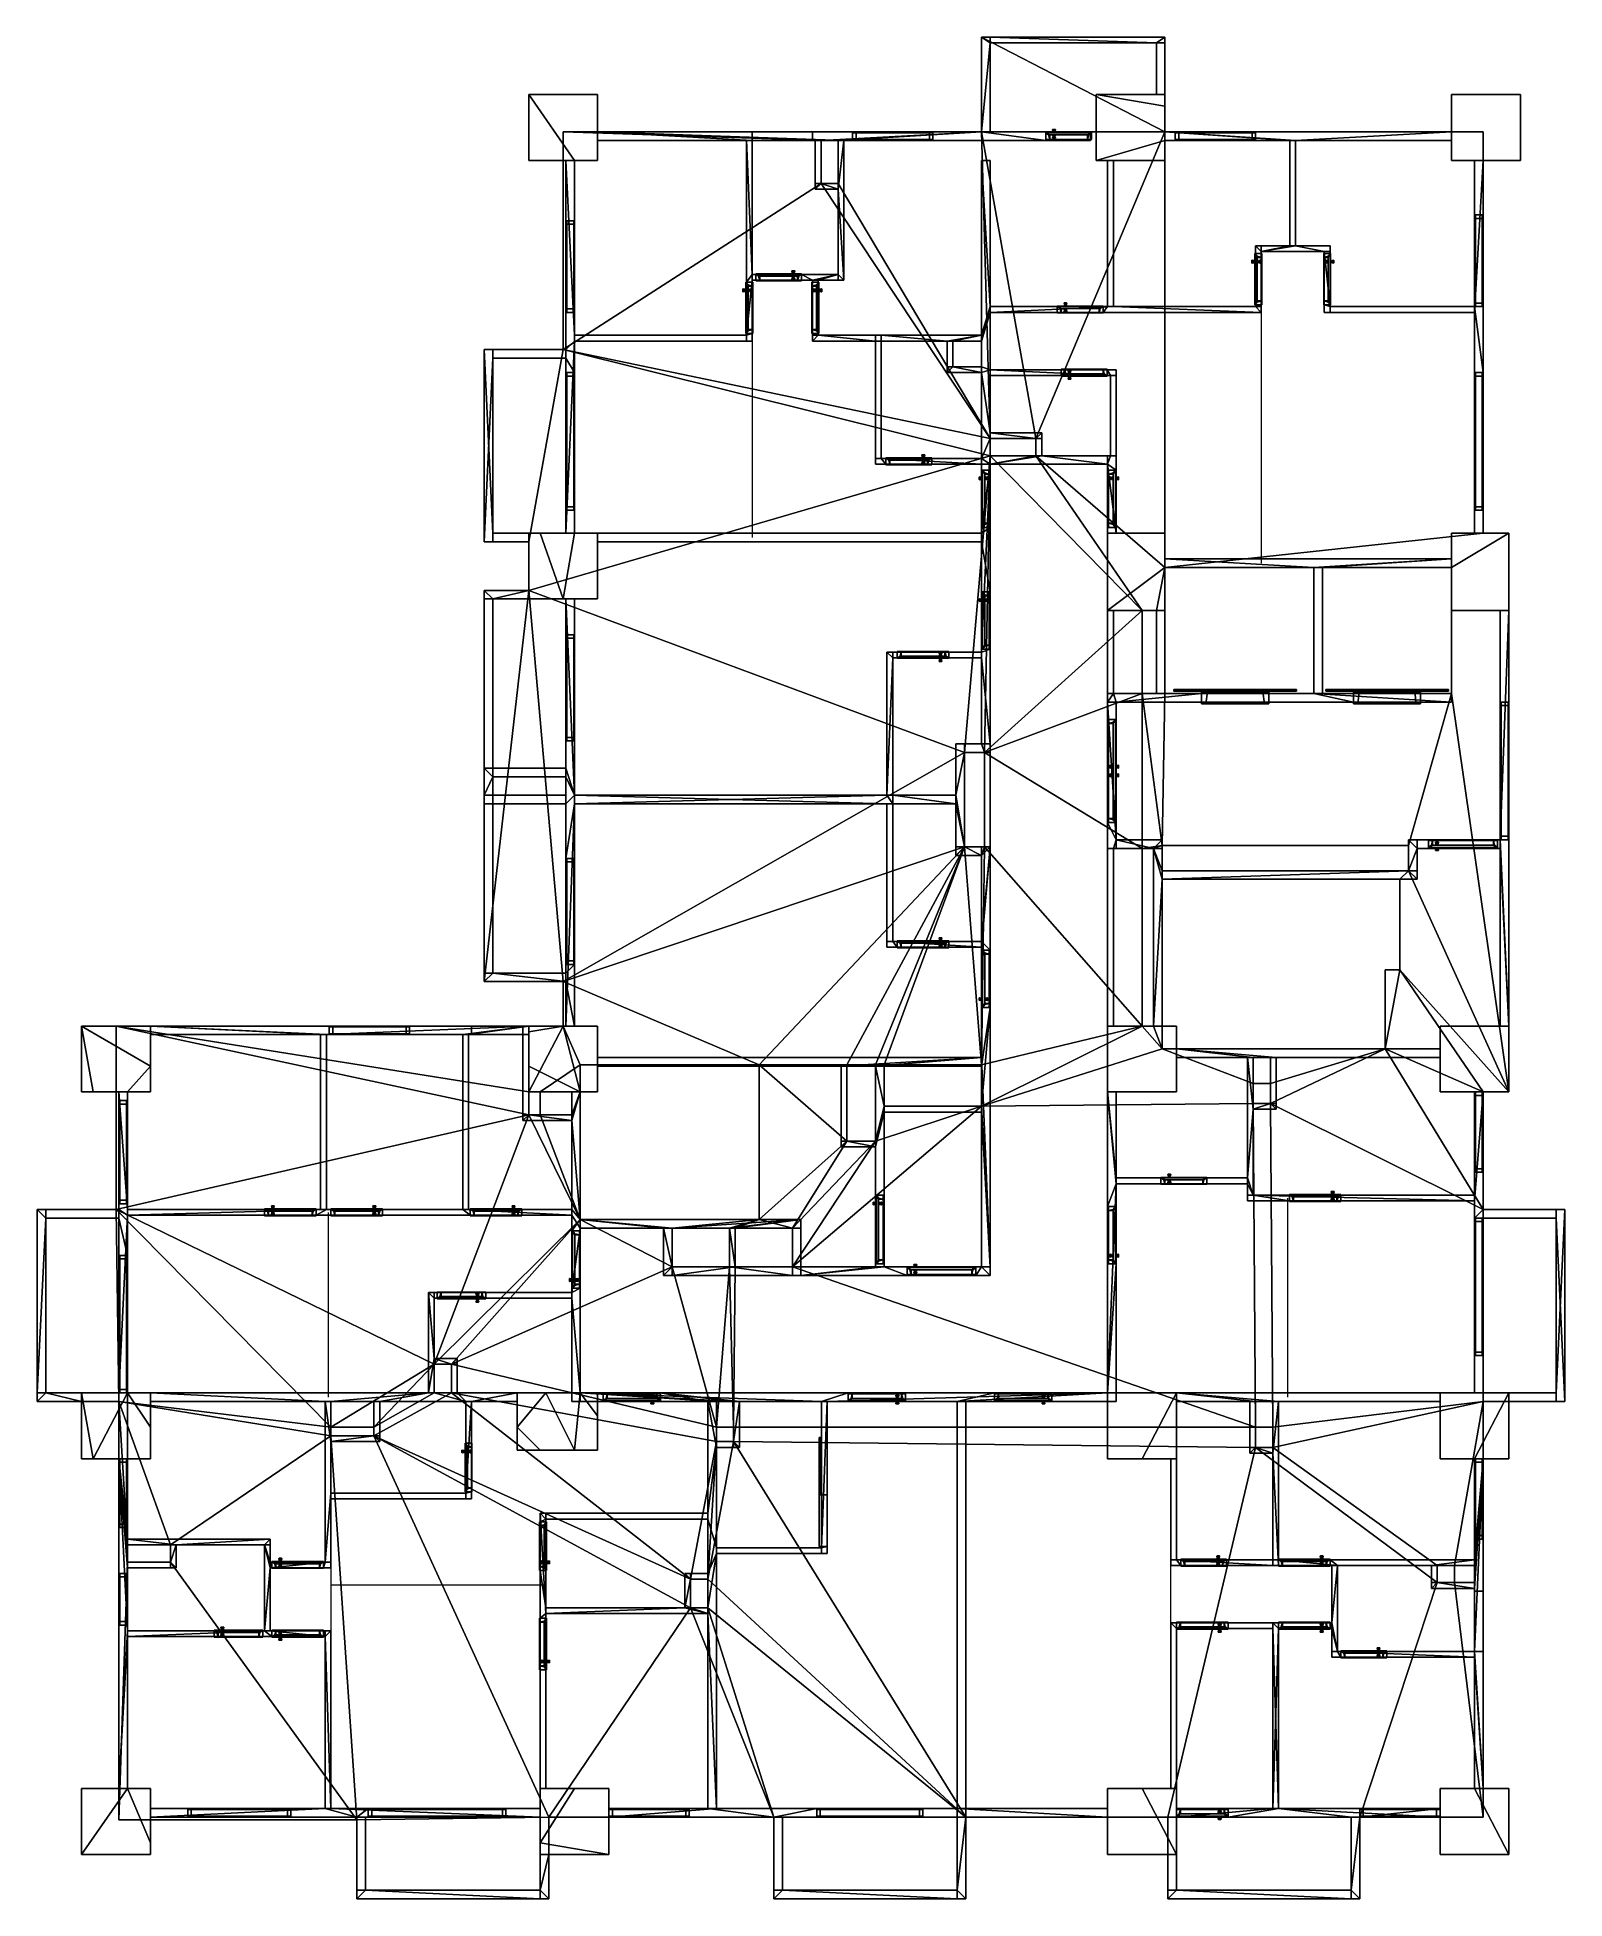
# Model space of a CAD drawing. Header units: millimetres. Extents: x -58504 to -31854, y -45142 to -12667.
import ezdxf

# ---------------------------------------------------------------- set-up
doc = ezdxf.new("R2010")
doc.units = ezdxf.units.MM
for name, color, linetype, lineweight in [('_Room Separation_', 150, 'Continuous', 18), ('Doors', 7, 'Continuous', 9), ('Floors', 7, 'Continuous', 9), ('Frame_Mullion', 7, 'Continuous', 9), ('Panel', 7, 'Continuous', 9), ('Structural Columns', 7, 'Continuous', 9), ('Walls', 7, 'Continuous', 9), ('Windows', 7, 'Continuous', 9), ('五金器具', 7, 'Continuous', 9)]:
    doc.layers.add(name, color=color, linetype=linetype, lineweight=lineweight)

# ---------------------------------------------------------------- blocks, each defined once
blk = doc.blocks.new('雙開落地窗- _1_ - 180 x 210 cm-425831-_3D_')
at = {"layer": 'Frame_Mullion', "color": 8}
mesh = blk.add_polyface(dxfattribs=at)
corners = [(-925, -240, 1800), (-925, -120, 1800), (-925, -120), (-925, -240)]
mesh.append_faces([[corners[k] for k in face] for face in [(0, 1, 2, 3)]], dxfattribs={"color": 8})
mesh = blk.add_polyface(dxfattribs=at)
corners = [(-925, -240), (-925, -120), (925, -120), (925, -240)]
mesh.append_faces([[corners[k] for k in face] for face in [(0, 1, 2, 3)]], dxfattribs={"color": 8})
mesh = blk.add_polyface(dxfattribs=at)
corners = [(925, -120, 1800), (925, -120), (-925, -120), (-925, -120, 1800), (865, -120, 1740), (-865, -120, 1740), (-865, -120, 60), (865, -120, 60)]
mesh.append_faces([[corners[k] for k in face] for face in [(3, 5, 6, 2), (2, 6, 7, 1)]], dxfattribs={"vtx0": -1, "vtx2": -1, "color": 8})
mesh.append_faces([[corners[k] for k in face] for face in [(4, 5, 3, 0), (7, 4, 0, 1)]], dxfattribs={"vtx1": -1, "vtx3": -1, "color": 8})
mesh = blk.add_polyface(dxfattribs=at)
corners = [(925, -240, 1800), (925, -120, 1800), (-925, -120, 1800), (-925, -240, 1800)]
mesh.append_faces([[corners[k] for k in face] for face in [(0, 1, 2, 3)]], dxfattribs={"color": 8})
mesh = blk.add_polyface(dxfattribs=at)
corners = [(925, -240, 1800), (-925, -240, 1800), (-925, -240), (925, -240), (865, -240, 1740), (865, -240, 60), (-865, -240, 60), (-865, -240, 1740)]
mesh.append_faces([[corners[k] for k in face] for face in [(0, 4, 5, 3), (3, 5, 6, 2)]], dxfattribs={"vtx0": -1, "vtx2": -1, "color": 8})
mesh.append_faces([[corners[k] for k in face] for face in [(7, 4, 0, 1), (6, 7, 1, 2)]], dxfattribs={"vtx1": -1, "vtx3": -1, "color": 8})
mesh = blk.add_polyface(dxfattribs=at)
corners = [(865, -240, 60), (865, -120, 60), (-865, -120, 60), (-865, -240, 60)]
mesh.append_faces([[corners[k] for k in face] for face in [(0, 1, 2, 3)]], dxfattribs={"color": 8})
mesh = blk.add_polyface(dxfattribs=at)
corners = [(-865, -240, 60), (-865, -120, 60), (-865, -120, 1740), (-865, -240, 1740)]
mesh.append_faces([[corners[k] for k in face] for face in [(0, 1, 2, 3)]], dxfattribs={"color": 8})
mesh = blk.add_polyface(dxfattribs=at)
corners = [(-865, -240, 1740), (-865, -120, 1740), (865, -120, 1740), (865, -240, 1740)]
mesh.append_faces([[corners[k] for k in face] for face in [(0, 1, 2, 3)]], dxfattribs={"color": 8})
mesh = blk.add_polyface(dxfattribs=at)
corners = [(865, -240, 1740), (865, -120, 1740), (865, -120, 60), (865, -240, 60)]
mesh.append_faces([[corners[k] for k in face] for face in [(0, 1, 2, 3)]], dxfattribs={"color": 8})
mesh = blk.add_polyface(dxfattribs=at)
corners = [(925, -240), (925, -120), (925, -120, 1800), (925, -240, 1800)]
mesh.append_faces([[corners[k] for k in face] for face in [(0, 1, 2, 3)]], dxfattribs={"color": 8})
blk = doc.blocks.new('雙開窗- _1_ - 140 x 120 cm-427392-_3D_')
at = {"layer": 'Frame_Mullion', "color": 8}
mesh = blk.add_polyface(dxfattribs=at)
corners = [(700, 240, 2100), (700, 240, 900), (-700, 240, 900), (-700, 240, 2100), (640, 240, 2040), (-640, 240, 2040), (-640, 240, 960), (640, 240, 960)]
mesh.append_faces([[corners[k] for k in face] for face in [(0, 4, 5, 3), (3, 5, 6, 2)]], dxfattribs={"vtx0": -1, "vtx2": -1, "color": 8})
mesh.append_faces([[corners[k] for k in face] for face in [(7, 4, 0, 1), (6, 7, 1, 2)]], dxfattribs={"vtx1": -1, "vtx3": -1, "color": 8})
mesh = blk.add_polyface(dxfattribs=at)
corners = [(-700, 120, 900), (-700, 120, 2100), (-700, 240, 2100), (-700, 240, 900)]
mesh.append_faces([[corners[k] for k in face] for face in [(0, 1, 2, 3)]], dxfattribs={"color": 8})
mesh = blk.add_polyface(dxfattribs=at)
corners = [(700, 120, 900), (-700, 120, 900), (-700, 240, 900), (700, 240, 900)]
mesh.append_faces([[corners[k] for k in face] for face in [(0, 1, 2, 3)]], dxfattribs={"color": 8})
mesh = blk.add_polyface(dxfattribs=at)
corners = [(-700, 120, 2100), (700, 120, 2100), (700, 240, 2100), (-700, 240, 2100)]
mesh.append_faces([[corners[k] for k in face] for face in [(0, 1, 2, 3)]], dxfattribs={"color": 8})
mesh = blk.add_polyface(dxfattribs=at)
corners = [(700, 120, 2100), (-700, 120, 2100), (-700, 120, 900), (700, 120, 900), (640, 120, 2040), (640, 120, 960), (-640, 120, 960), (-640, 120, 2040)]
mesh.append_faces([[corners[k] for k in face] for face in [(1, 7, 4, 0), (0, 4, 5, 3)]], dxfattribs={"vtx0": -1, "vtx2": -1, "color": 8})
mesh.append_faces([[corners[k] for k in face] for face in [(6, 7, 1, 2), (5, 6, 2, 3)]], dxfattribs={"vtx1": -1, "vtx3": -1, "color": 8})
mesh = blk.add_polyface(dxfattribs=at)
corners = [(-640, 120, 960), (640, 120, 960), (640, 240, 960), (-640, 240, 960)]
mesh.append_faces([[corners[k] for k in face] for face in [(0, 1, 2, 3)]], dxfattribs={"color": 8})
mesh = blk.add_polyface(dxfattribs=at)
corners = [(-640, 120, 2040), (-640, 120, 960), (-640, 240, 960), (-640, 240, 2040)]
mesh.append_faces([[corners[k] for k in face] for face in [(0, 1, 2, 3)]], dxfattribs={"color": 8})
mesh = blk.add_polyface(dxfattribs=at)
corners = [(640, 120, 2040), (-640, 120, 2040), (-640, 240, 2040), (640, 240, 2040)]
mesh.append_faces([[corners[k] for k in face] for face in [(0, 1, 2, 3)]], dxfattribs={"color": 8})
mesh = blk.add_polyface(dxfattribs=at)
corners = [(640, 120, 960), (640, 120, 2040), (640, 240, 2040), (640, 240, 960)]
mesh.append_faces([[corners[k] for k in face] for face in [(0, 1, 2, 3)]], dxfattribs={"color": 8})
mesh = blk.add_polyface(dxfattribs=at)
corners = [(700, 120, 2100), (700, 120, 900), (700, 240, 900), (700, 240, 2100)]
mesh.append_faces([[corners[k] for k in face] for face in [(0, 1, 2, 3)]], dxfattribs={"color": 8})
blk = doc.blocks.new('雙開窗- _1_ - 180 x 120 cm-427391-_3D_')
at = {"layer": 'Frame_Mullion', "color": 8}
mesh = blk.add_polyface(dxfattribs=at)
corners = [(-900, -240, 2100), (-900, -120, 2100), (-900, -120, 900), (-900, -240, 900)]
mesh.append_faces([[corners[k] for k in face] for face in [(0, 1, 2, 3)]], dxfattribs={"color": 8})
mesh = blk.add_polyface(dxfattribs=at)
corners = [(-900, -240, 900), (-900, -120, 900), (900, -120, 900), (900, -240, 900)]
mesh.append_faces([[corners[k] for k in face] for face in [(0, 1, 2, 3)]], dxfattribs={"color": 8})
mesh = blk.add_polyface(dxfattribs=at)
corners = [(900, -120, 2100), (900, -120, 900), (-900, -120, 900), (-900, -120, 2100), (840, -120, 2040), (-840, -120, 2040), (-840, -120, 960), (840, -120, 960)]
mesh.append_faces([[corners[k] for k in face] for face in [(3, 5, 6, 2), (2, 6, 7, 1)]], dxfattribs={"vtx0": -1, "vtx2": -1, "color": 8})
mesh.append_faces([[corners[k] for k in face] for face in [(4, 5, 3, 0), (7, 4, 0, 1)]], dxfattribs={"vtx1": -1, "vtx3": -1, "color": 8})
mesh = blk.add_polyface(dxfattribs=at)
corners = [(900, -240, 2100), (900, -120, 2100), (-900, -120, 2100), (-900, -240, 2100)]
mesh.append_faces([[corners[k] for k in face] for face in [(0, 1, 2, 3)]], dxfattribs={"color": 8})
mesh = blk.add_polyface(dxfattribs=at)
corners = [(900, -240, 2100), (-900, -240, 2100), (-900, -240, 900), (900, -240, 900), (840, -240, 2040), (840, -240, 960), (-840, -240, 960), (-840, -240, 2040)]
mesh.append_faces([[corners[k] for k in face] for face in [(0, 4, 5, 3), (3, 5, 6, 2)]], dxfattribs={"vtx0": -1, "vtx2": -1, "color": 8})
mesh.append_faces([[corners[k] for k in face] for face in [(7, 4, 0, 1), (6, 7, 1, 2)]], dxfattribs={"vtx1": -1, "vtx3": -1, "color": 8})
mesh = blk.add_polyface(dxfattribs=at)
corners = [(840, -240, 960), (840, -120, 960), (-840, -120, 960), (-840, -240, 960)]
mesh.append_faces([[corners[k] for k in face] for face in [(0, 1, 2, 3)]], dxfattribs={"color": 8})
mesh = blk.add_polyface(dxfattribs=at)
corners = [(-840, -240, 960), (-840, -120, 960), (-840, -120, 2040), (-840, -240, 2040)]
mesh.append_faces([[corners[k] for k in face] for face in [(0, 1, 2, 3)]], dxfattribs={"color": 8})
mesh = blk.add_polyface(dxfattribs=at)
corners = [(-840, -240, 2040), (-840, -120, 2040), (840, -120, 2040), (840, -240, 2040)]
mesh.append_faces([[corners[k] for k in face] for face in [(0, 1, 2, 3)]], dxfattribs={"color": 8})
mesh = blk.add_polyface(dxfattribs=at)
corners = [(840, -240, 2040), (840, -120, 2040), (840, -120, 960), (840, -240, 960)]
mesh.append_faces([[corners[k] for k in face] for face in [(0, 1, 2, 3)]], dxfattribs={"color": 8})
mesh = blk.add_polyface(dxfattribs=at)
corners = [(900, -240, 900), (900, -120, 900), (900, -120, 2100), (900, -240, 2100)]
mesh.append_faces([[corners[k] for k in face] for face in [(0, 1, 2, 3)]], dxfattribs={"color": 8})
blk = doc.blocks.new('雙開落地窗- _1_ - 240 x 210 cm-425830-_3D_')
at = {"layer": 'Frame_Mullion', "color": 8}
mesh = blk.add_polyface(dxfattribs=at)
corners = [(-1200, -240, 2100), (-1200, -120, 2100), (-1200, -120), (-1200, -240)]
mesh.append_faces([[corners[k] for k in face] for face in [(0, 1, 2, 3)]], dxfattribs={"color": 8})
mesh = blk.add_polyface(dxfattribs=at)
corners = [(-1200, -240), (-1200, -120), (1200, -120), (1200, -240)]
mesh.append_faces([[corners[k] for k in face] for face in [(0, 1, 2, 3)]], dxfattribs={"color": 8})
mesh = blk.add_polyface(dxfattribs=at)
corners = [(1200, -120, 2100), (1200, -120), (-1200, -120), (-1200, -120, 2100), (1140, -120, 2040), (-1140, -120, 2040), (-1140, -120, 60), (1140, -120, 60)]
mesh.append_faces([[corners[k] for k in face] for face in [(3, 5, 6, 2), (2, 6, 7, 1)]], dxfattribs={"vtx0": -1, "vtx2": -1, "color": 8})
mesh.append_faces([[corners[k] for k in face] for face in [(4, 5, 3, 0), (7, 4, 0, 1)]], dxfattribs={"vtx1": -1, "vtx3": -1, "color": 8})
mesh = blk.add_polyface(dxfattribs=at)
corners = [(1200, -240, 2100), (1200, -120, 2100), (-1200, -120, 2100), (-1200, -240, 2100)]
mesh.append_faces([[corners[k] for k in face] for face in [(0, 1, 2, 3)]], dxfattribs={"color": 8})
mesh = blk.add_polyface(dxfattribs=at)
corners = [(1200, -240, 2100), (-1200, -240, 2100), (-1200, -240), (1200, -240), (1140, -240, 2040), (1140, -240, 60), (-1140, -240, 60), (-1140, -240, 2040)]
mesh.append_faces([[corners[k] for k in face] for face in [(0, 4, 5, 3), (3, 5, 6, 2)]], dxfattribs={"vtx0": -1, "vtx2": -1, "color": 8})
mesh.append_faces([[corners[k] for k in face] for face in [(7, 4, 0, 1), (6, 7, 1, 2)]], dxfattribs={"vtx1": -1, "vtx3": -1, "color": 8})
mesh = blk.add_polyface(dxfattribs=at)
corners = [(1140, -240, 60), (1140, -120, 60), (-1140, -120, 60), (-1140, -240, 60)]
mesh.append_faces([[corners[k] for k in face] for face in [(0, 1, 2, 3)]], dxfattribs={"color": 8})
mesh = blk.add_polyface(dxfattribs=at)
corners = [(-1140, -240, 60), (-1140, -120, 60), (-1140, -120, 2040), (-1140, -240, 2040)]
mesh.append_faces([[corners[k] for k in face] for face in [(0, 1, 2, 3)]], dxfattribs={"color": 8})
mesh = blk.add_polyface(dxfattribs=at)
corners = [(-1140, -240, 2040), (-1140, -120, 2040), (1140, -120, 2040), (1140, -240, 2040)]
mesh.append_faces([[corners[k] for k in face] for face in [(0, 1, 2, 3)]], dxfattribs={"color": 8})
mesh = blk.add_polyface(dxfattribs=at)
corners = [(1140, -240, 2040), (1140, -120, 2040), (1140, -120, 60), (1140, -240, 60)]
mesh.append_faces([[corners[k] for k in face] for face in [(0, 1, 2, 3)]], dxfattribs={"color": 8})
mesh = blk.add_polyface(dxfattribs=at)
corners = [(1200, -240), (1200, -120), (1200, -120, 2100), (1200, -240, 2100)]
mesh.append_faces([[corners[k] for k in face] for face in [(0, 1, 2, 3)]], dxfattribs={"color": 8})
blk = doc.blocks.new('雙開窗- _1_ - 120 x 120 cm-427390-_3D_')
at = {"layer": 'Frame_Mullion', "color": 8}
mesh = blk.add_polyface(dxfattribs=at)
corners = [(-600, -240, 2100), (-600, -120, 2100), (-600, -120, 900), (-600, -240, 900)]
mesh.append_faces([[corners[k] for k in face] for face in [(0, 1, 2, 3)]], dxfattribs={"color": 8})
mesh = blk.add_polyface(dxfattribs=at)
corners = [(-600, -240, 900), (-600, -120, 900), (600, -120, 900), (600, -240, 900)]
mesh.append_faces([[corners[k] for k in face] for face in [(0, 1, 2, 3)]], dxfattribs={"color": 8})
mesh = blk.add_polyface(dxfattribs=at)
corners = [(600, -120, 2100), (600, -120, 900), (-600, -120, 900), (-600, -120, 2100), (540, -120, 2040), (-540, -120, 2040), (-540, -120, 960), (540, -120, 960)]
mesh.append_faces([[corners[k] for k in face] for face in [(3, 5, 6, 2), (2, 6, 7, 1)]], dxfattribs={"vtx0": -1, "vtx2": -1, "color": 8})
mesh.append_faces([[corners[k] for k in face] for face in [(4, 5, 3, 0), (7, 4, 0, 1)]], dxfattribs={"vtx1": -1, "vtx3": -1, "color": 8})
mesh = blk.add_polyface(dxfattribs=at)
corners = [(600, -240, 2100), (600, -120, 2100), (-600, -120, 2100), (-600, -240, 2100)]
mesh.append_faces([[corners[k] for k in face] for face in [(0, 1, 2, 3)]], dxfattribs={"color": 8})
mesh = blk.add_polyface(dxfattribs=at)
corners = [(600, -240, 2100), (-600, -240, 2100), (-600, -240, 900), (600, -240, 900), (540, -240, 2040), (540, -240, 960), (-540, -240, 960), (-540, -240, 2040)]
mesh.append_faces([[corners[k] for k in face] for face in [(0, 4, 5, 3), (3, 5, 6, 2)]], dxfattribs={"vtx0": -1, "vtx2": -1, "color": 8})
mesh.append_faces([[corners[k] for k in face] for face in [(7, 4, 0, 1), (6, 7, 1, 2)]], dxfattribs={"vtx1": -1, "vtx3": -1, "color": 8})
mesh = blk.add_polyface(dxfattribs=at)
corners = [(540, -240, 960), (540, -120, 960), (-540, -120, 960), (-540, -240, 960)]
mesh.append_faces([[corners[k] for k in face] for face in [(0, 1, 2, 3)]], dxfattribs={"color": 8})
mesh = blk.add_polyface(dxfattribs=at)
corners = [(-540, -240, 960), (-540, -120, 960), (-540, -120, 2040), (-540, -240, 2040)]
mesh.append_faces([[corners[k] for k in face] for face in [(0, 1, 2, 3)]], dxfattribs={"color": 8})
mesh = blk.add_polyface(dxfattribs=at)
corners = [(-540, -240, 2040), (-540, -120, 2040), (540, -120, 2040), (540, -240, 2040)]
mesh.append_faces([[corners[k] for k in face] for face in [(0, 1, 2, 3)]], dxfattribs={"color": 8})
mesh = blk.add_polyface(dxfattribs=at)
corners = [(540, -240, 2040), (540, -120, 2040), (540, -120, 960), (540, -240, 960)]
mesh.append_faces([[corners[k] for k in face] for face in [(0, 1, 2, 3)]], dxfattribs={"color": 8})
mesh = blk.add_polyface(dxfattribs=at)
corners = [(600, -240, 900), (600, -120, 900), (600, -120, 2100), (600, -240, 2100)]
mesh.append_faces([[corners[k] for k in face] for face in [(0, 1, 2, 3)]], dxfattribs={"color": 8})
blk = doc.blocks.new('雙開落地窗- _1_ - 90 x 210 cm-425832-_3D_')
at = {"layer": 'Frame_Mullion', "color": 8}
mesh = blk.add_polyface(dxfattribs=at)
corners = [(-450, -240, 1800), (-450, -120, 1800), (-450, -120), (-450, -240)]
mesh.append_faces([[corners[k] for k in face] for face in [(0, 1, 2, 3)]], dxfattribs={"color": 8})
mesh = blk.add_polyface(dxfattribs=at)
corners = [(-450, -240), (-450, -120), (450, -120), (450, -240)]
mesh.append_faces([[corners[k] for k in face] for face in [(0, 1, 2, 3)]], dxfattribs={"color": 8})
mesh = blk.add_polyface(dxfattribs=at)
corners = [(450, -120, 1800), (450, -120), (-450, -120), (-450, -120, 1800), (390, -120, 1740), (-390, -120, 1740), (-390, -120, 60), (390, -120, 60)]
mesh.append_faces([[corners[k] for k in face] for face in [(3, 5, 6, 2), (2, 6, 7, 1)]], dxfattribs={"vtx0": -1, "vtx2": -1, "color": 8})
mesh.append_faces([[corners[k] for k in face] for face in [(4, 5, 3, 0), (7, 4, 0, 1)]], dxfattribs={"vtx1": -1, "vtx3": -1, "color": 8})
mesh = blk.add_polyface(dxfattribs=at)
corners = [(450, -240, 1800), (450, -120, 1800), (-450, -120, 1800), (-450, -240, 1800)]
mesh.append_faces([[corners[k] for k in face] for face in [(0, 1, 2, 3)]], dxfattribs={"color": 8})
mesh = blk.add_polyface(dxfattribs=at)
corners = [(450, -240, 1800), (-450, -240, 1800), (-450, -240), (450, -240), (390, -240, 1740), (390, -240, 60), (-390, -240, 60), (-390, -240, 1740)]
mesh.append_faces([[corners[k] for k in face] for face in [(0, 4, 5, 3), (3, 5, 6, 2)]], dxfattribs={"vtx0": -1, "vtx2": -1, "color": 8})
mesh.append_faces([[corners[k] for k in face] for face in [(7, 4, 0, 1), (6, 7, 1, 2)]], dxfattribs={"vtx1": -1, "vtx3": -1, "color": 8})
mesh = blk.add_polyface(dxfattribs=at)
corners = [(390, -240, 60), (390, -120, 60), (-390, -120, 60), (-390, -240, 60)]
mesh.append_faces([[corners[k] for k in face] for face in [(0, 1, 2, 3)]], dxfattribs={"color": 8})
mesh = blk.add_polyface(dxfattribs=at)
corners = [(-390, -240, 60), (-390, -120, 60), (-390, -120, 1740), (-390, -240, 1740)]
mesh.append_faces([[corners[k] for k in face] for face in [(0, 1, 2, 3)]], dxfattribs={"color": 8})
mesh = blk.add_polyface(dxfattribs=at)
corners = [(-390, -240, 1740), (-390, -120, 1740), (390, -120, 1740), (390, -240, 1740)]
mesh.append_faces([[corners[k] for k in face] for face in [(0, 1, 2, 3)]], dxfattribs={"color": 8})
mesh = blk.add_polyface(dxfattribs=at)
corners = [(390, -240, 1740), (390, -120, 1740), (390, -120, 60), (390, -240, 60)]
mesh.append_faces([[corners[k] for k in face] for face in [(0, 1, 2, 3)]], dxfattribs={"color": 8})
mesh = blk.add_polyface(dxfattribs=at)
corners = [(450, -240), (450, -120), (450, -120, 1800), (450, -240, 1800)]
mesh.append_faces([[corners[k] for k in face] for face in [(0, 1, 2, 3)]], dxfattribs={"color": 8})
blk = doc.blocks.new('雙開窗- _1_ - 180 x 120 cm w_ shade-427389-_3D_')
at = {"layer": 'Frame_Mullion', "color": 8}
mesh = blk.add_polyface(dxfattribs=at)
corners = [(-900, -240, 2100), (-900, -120, 2100), (-900, -120, 900), (-900, -240, 900)]
mesh.append_faces([[corners[k] for k in face] for face in [(0, 1, 2, 3)]], dxfattribs={"color": 8})
mesh = blk.add_polyface(dxfattribs=at)
corners = [(-900, -240, 900), (-900, -120, 900), (900, -120, 900), (900, -240, 900)]
mesh.append_faces([[corners[k] for k in face] for face in [(0, 1, 2, 3)]], dxfattribs={"color": 8})
mesh = blk.add_polyface(dxfattribs=at)
corners = [(900, -120, 2100), (900, -120, 900), (-900, -120, 900), (-900, -120, 2100), (840, -120, 2040), (-840, -120, 2040), (-840, -120, 960), (840, -120, 960)]
mesh.append_faces([[corners[k] for k in face] for face in [(3, 5, 6, 2), (2, 6, 7, 1)]], dxfattribs={"vtx0": -1, "vtx2": -1, "color": 8})
mesh.append_faces([[corners[k] for k in face] for face in [(4, 5, 3, 0), (7, 4, 0, 1)]], dxfattribs={"vtx1": -1, "vtx3": -1, "color": 8})
mesh = blk.add_polyface(dxfattribs=at)
corners = [(900, -240, 2100), (900, -120, 2100), (-900, -120, 2100), (-900, -240, 2100)]
mesh.append_faces([[corners[k] for k in face] for face in [(0, 1, 2, 3)]], dxfattribs={"color": 8})
mesh = blk.add_polyface(dxfattribs=at)
corners = [(900, -240, 2100), (-900, -240, 2100), (-900, -240, 900), (900, -240, 900), (840, -240, 2040), (840, -240, 960), (-840, -240, 960), (-840, -240, 2040)]
mesh.append_faces([[corners[k] for k in face] for face in [(0, 4, 5, 3), (3, 5, 6, 2)]], dxfattribs={"vtx0": -1, "vtx2": -1, "color": 8})
mesh.append_faces([[corners[k] for k in face] for face in [(7, 4, 0, 1), (6, 7, 1, 2)]], dxfattribs={"vtx1": -1, "vtx3": -1, "color": 8})
mesh = blk.add_polyface(dxfattribs=at)
corners = [(840, -240, 960), (840, -120, 960), (-840, -120, 960), (-840, -240, 960)]
mesh.append_faces([[corners[k] for k in face] for face in [(0, 1, 2, 3)]], dxfattribs={"color": 8})
mesh = blk.add_polyface(dxfattribs=at)
corners = [(-840, -240, 960), (-840, -120, 960), (-840, -120, 2040), (-840, -240, 2040)]
mesh.append_faces([[corners[k] for k in face] for face in [(0, 1, 2, 3)]], dxfattribs={"color": 8})
mesh = blk.add_polyface(dxfattribs=at)
corners = [(-840, -240, 2040), (-840, -120, 2040), (840, -120, 2040), (840, -240, 2040)]
mesh.append_faces([[corners[k] for k in face] for face in [(0, 1, 2, 3)]], dxfattribs={"color": 8})
mesh = blk.add_polyface(dxfattribs=at)
corners = [(840, -240, 2040), (840, -120, 2040), (840, -120, 960), (840, -240, 960)]
mesh.append_faces([[corners[k] for k in face] for face in [(0, 1, 2, 3)]], dxfattribs={"color": 8})
mesh = blk.add_polyface(dxfattribs=at)
corners = [(900, -240, 900), (900, -120, 900), (900, -120, 2100), (900, -240, 2100)]
mesh.append_faces([[corners[k] for k in face] for face in [(0, 1, 2, 3)]], dxfattribs={"color": 8})
blk = doc.blocks.new('雙開窗- _1_ - 140 x 120 cm w_ shade-427388-_3D_')
at = {"layer": 'Frame_Mullion', "color": 8}
mesh = blk.add_polyface(dxfattribs=at)
corners = [(-700, -240, 2100), (-700, -120, 2100), (-700, -120, 900), (-700, -240, 900)]
mesh.append_faces([[corners[k] for k in face] for face in [(0, 1, 2, 3)]], dxfattribs={"color": 8})
mesh = blk.add_polyface(dxfattribs=at)
corners = [(-700, -240, 900), (-700, -120, 900), (700, -120, 900), (700, -240, 900)]
mesh.append_faces([[corners[k] for k in face] for face in [(0, 1, 2, 3)]], dxfattribs={"color": 8})
mesh = blk.add_polyface(dxfattribs=at)
corners = [(700, -120, 2100), (700, -120, 900), (-700, -120, 900), (-700, -120, 2100), (640, -120, 2040), (-640, -120, 2040), (-640, -120, 960), (640, -120, 960)]
mesh.append_faces([[corners[k] for k in face] for face in [(3, 5, 6, 2), (2, 6, 7, 1)]], dxfattribs={"vtx0": -1, "vtx2": -1, "color": 8})
mesh.append_faces([[corners[k] for k in face] for face in [(4, 5, 3, 0), (7, 4, 0, 1)]], dxfattribs={"vtx1": -1, "vtx3": -1, "color": 8})
mesh = blk.add_polyface(dxfattribs=at)
corners = [(700, -240, 2100), (700, -120, 2100), (-700, -120, 2100), (-700, -240, 2100)]
mesh.append_faces([[corners[k] for k in face] for face in [(0, 1, 2, 3)]], dxfattribs={"color": 8})
mesh = blk.add_polyface(dxfattribs=at)
corners = [(700, -240, 2100), (-700, -240, 2100), (-700, -240, 900), (700, -240, 900), (640, -240, 2040), (640, -240, 960), (-640, -240, 960), (-640, -240, 2040)]
mesh.append_faces([[corners[k] for k in face] for face in [(0, 4, 5, 3), (3, 5, 6, 2)]], dxfattribs={"vtx0": -1, "vtx2": -1, "color": 8})
mesh.append_faces([[corners[k] for k in face] for face in [(7, 4, 0, 1), (6, 7, 1, 2)]], dxfattribs={"vtx1": -1, "vtx3": -1, "color": 8})
mesh = blk.add_polyface(dxfattribs=at)
corners = [(640, -240, 960), (640, -120, 960), (-640, -120, 960), (-640, -240, 960)]
mesh.append_faces([[corners[k] for k in face] for face in [(0, 1, 2, 3)]], dxfattribs={"color": 8})
mesh = blk.add_polyface(dxfattribs=at)
corners = [(-640, -240, 960), (-640, -120, 960), (-640, -120, 2040), (-640, -240, 2040)]
mesh.append_faces([[corners[k] for k in face] for face in [(0, 1, 2, 3)]], dxfattribs={"color": 8})
mesh = blk.add_polyface(dxfattribs=at)
corners = [(-640, -240, 2040), (-640, -120, 2040), (640, -120, 2040), (640, -240, 2040)]
mesh.append_faces([[corners[k] for k in face] for face in [(0, 1, 2, 3)]], dxfattribs={"color": 8})
mesh = blk.add_polyface(dxfattribs=at)
corners = [(640, -240, 2040), (640, -120, 2040), (640, -120, 960), (640, -240, 960)]
mesh.append_faces([[corners[k] for k in face] for face in [(0, 1, 2, 3)]], dxfattribs={"color": 8})
mesh = blk.add_polyface(dxfattribs=at)
corners = [(700, -240, 900), (700, -120, 900), (700, -120, 2100), (700, -240, 2100)]
mesh.append_faces([[corners[k] for k in face] for face in [(0, 1, 2, 3)]], dxfattribs={"color": 8})
blk = doc.blocks.new('雙開窗- _1_ - 140 x 120 cm-427387-_3D_')
at = {"layer": 'Frame_Mullion', "color": 8}
mesh = blk.add_polyface(dxfattribs=at)
corners = [(-700, -240, 2100), (-700, -120, 2100), (-700, -120, 900), (-700, -240, 900)]
mesh.append_faces([[corners[k] for k in face] for face in [(0, 1, 2, 3)]], dxfattribs={"color": 8})
mesh = blk.add_polyface(dxfattribs=at)
corners = [(-700, -240, 900), (-700, -120, 900), (700, -120, 900), (700, -240, 900)]
mesh.append_faces([[corners[k] for k in face] for face in [(0, 1, 2, 3)]], dxfattribs={"color": 8})
mesh = blk.add_polyface(dxfattribs=at)
corners = [(700, -120, 2100), (700, -120, 900), (-700, -120, 900), (-700, -120, 2100), (640, -120, 2040), (-640, -120, 2040), (-640, -120, 960), (640, -120, 960)]
mesh.append_faces([[corners[k] for k in face] for face in [(3, 5, 6, 2), (2, 6, 7, 1)]], dxfattribs={"vtx0": -1, "vtx2": -1, "color": 8})
mesh.append_faces([[corners[k] for k in face] for face in [(4, 5, 3, 0), (7, 4, 0, 1)]], dxfattribs={"vtx1": -1, "vtx3": -1, "color": 8})
mesh = blk.add_polyface(dxfattribs=at)
corners = [(700, -240, 2100), (700, -120, 2100), (-700, -120, 2100), (-700, -240, 2100)]
mesh.append_faces([[corners[k] for k in face] for face in [(0, 1, 2, 3)]], dxfattribs={"color": 8})
mesh = blk.add_polyface(dxfattribs=at)
corners = [(700, -240, 2100), (-700, -240, 2100), (-700, -240, 900), (700, -240, 900), (640, -240, 2040), (640, -240, 960), (-640, -240, 960), (-640, -240, 2040)]
mesh.append_faces([[corners[k] for k in face] for face in [(0, 4, 5, 3), (3, 5, 6, 2)]], dxfattribs={"vtx0": -1, "vtx2": -1, "color": 8})
mesh.append_faces([[corners[k] for k in face] for face in [(7, 4, 0, 1), (6, 7, 1, 2)]], dxfattribs={"vtx1": -1, "vtx3": -1, "color": 8})
mesh = blk.add_polyface(dxfattribs=at)
corners = [(640, -240, 960), (640, -120, 960), (-640, -120, 960), (-640, -240, 960)]
mesh.append_faces([[corners[k] for k in face] for face in [(0, 1, 2, 3)]], dxfattribs={"color": 8})
mesh = blk.add_polyface(dxfattribs=at)
corners = [(-640, -240, 960), (-640, -120, 960), (-640, -120, 2040), (-640, -240, 2040)]
mesh.append_faces([[corners[k] for k in face] for face in [(0, 1, 2, 3)]], dxfattribs={"color": 8})
mesh = blk.add_polyface(dxfattribs=at)
corners = [(-640, -240, 2040), (-640, -120, 2040), (640, -120, 2040), (640, -240, 2040)]
mesh.append_faces([[corners[k] for k in face] for face in [(0, 1, 2, 3)]], dxfattribs={"color": 8})
mesh = blk.add_polyface(dxfattribs=at)
corners = [(640, -240, 2040), (640, -120, 2040), (640, -120, 960), (640, -240, 960)]
mesh.append_faces([[corners[k] for k in face] for face in [(0, 1, 2, 3)]], dxfattribs={"color": 8})
mesh = blk.add_polyface(dxfattribs=at)
corners = [(700, -240, 900), (700, -120, 900), (700, -120, 2100), (700, -240, 2100)]
mesh.append_faces([[corners[k] for k in face] for face in [(0, 1, 2, 3)]], dxfattribs={"color": 8})
blk = doc.blocks.new('四開窗- _1_ - 240 x 120 cm-430445-_3D_')
at = {"layer": 'Frame_Mullion', "color": 8}
mesh = blk.add_polyface(dxfattribs=at)
corners = [(-1200, -240, 2100), (-1200, -120, 2100), (-1200, -120, 900), (-1200, -240, 900)]
mesh.append_faces([[corners[k] for k in face] for face in [(0, 1, 2, 3)]], dxfattribs={"color": 8})
mesh = blk.add_polyface(dxfattribs=at)
corners = [(-1200, -240, 900), (-1200, -120, 900), (1200, -120, 900), (1200, -240, 900)]
mesh.append_faces([[corners[k] for k in face] for face in [(0, 1, 2, 3)]], dxfattribs={"color": 8})
mesh = blk.add_polyface(dxfattribs=at)
corners = [(1200, -120, 2100), (1200, -120, 900), (-1200, -120, 900), (-1200, -120, 2100), (1140, -120, 2040), (-1140, -120, 2040), (-1140, -120, 960), (1140, -120, 960)]
mesh.append_faces([[corners[k] for k in face] for face in [(3, 5, 6, 2), (2, 6, 7, 1)]], dxfattribs={"vtx0": -1, "vtx2": -1, "color": 8})
mesh.append_faces([[corners[k] for k in face] for face in [(4, 5, 3, 0), (7, 4, 0, 1)]], dxfattribs={"vtx1": -1, "vtx3": -1, "color": 8})
mesh = blk.add_polyface(dxfattribs=at)
corners = [(1200, -240, 2100), (1200, -120, 2100), (-1200, -120, 2100), (-1200, -240, 2100)]
mesh.append_faces([[corners[k] for k in face] for face in [(0, 1, 2, 3)]], dxfattribs={"color": 8})
mesh = blk.add_polyface(dxfattribs=at)
corners = [(1200, -240, 2100), (-1200, -240, 2100), (-1200, -240, 900), (1200, -240, 900), (1140, -240, 2040), (1140, -240, 960), (-1140, -240, 960), (-1140, -240, 2040)]
mesh.append_faces([[corners[k] for k in face] for face in [(0, 4, 5, 3), (3, 5, 6, 2)]], dxfattribs={"vtx0": -1, "vtx2": -1, "color": 8})
mesh.append_faces([[corners[k] for k in face] for face in [(7, 4, 0, 1), (6, 7, 1, 2)]], dxfattribs={"vtx1": -1, "vtx3": -1, "color": 8})
mesh = blk.add_polyface(dxfattribs=at)
corners = [(1140, -240, 960), (1140, -120, 960), (-1140, -120, 960), (-1140, -240, 960)]
mesh.append_faces([[corners[k] for k in face] for face in [(0, 1, 2, 3)]], dxfattribs={"color": 8})
mesh = blk.add_polyface(dxfattribs=at)
corners = [(-1140, -240, 960), (-1140, -120, 960), (-1140, -120, 2040), (-1140, -240, 2040)]
mesh.append_faces([[corners[k] for k in face] for face in [(0, 1, 2, 3)]], dxfattribs={"color": 8})
mesh = blk.add_polyface(dxfattribs=at)
corners = [(-1140, -240, 2040), (-1140, -120, 2040), (1140, -120, 2040), (1140, -240, 2040)]
mesh.append_faces([[corners[k] for k in face] for face in [(0, 1, 2, 3)]], dxfattribs={"color": 8})
mesh = blk.add_polyface(dxfattribs=at)
corners = [(1140, -240, 2040), (1140, -120, 2040), (1140, -120, 960), (1140, -240, 960)]
mesh.append_faces([[corners[k] for k in face] for face in [(0, 1, 2, 3)]], dxfattribs={"color": 8})
mesh = blk.add_polyface(dxfattribs=at)
corners = [(1200, -240, 900), (1200, -120, 900), (1200, -120, 2100), (1200, -240, 2100)]
mesh.append_faces([[corners[k] for k in face] for face in [(0, 1, 2, 3)]], dxfattribs={"color": 8})
blk = doc.blocks.new('雙開窗- _1_ - 160 x 120 cm-427393-_3D_')
at = {"layer": 'Frame_Mullion', "color": 8}
mesh = blk.add_polyface(dxfattribs=at)
corners = [(-800, -240, 2100), (-800, -120, 2100), (-800, -120, 900), (-800, -240, 900)]
mesh.append_faces([[corners[k] for k in face] for face in [(0, 1, 2, 3)]], dxfattribs={"color": 8})
mesh = blk.add_polyface(dxfattribs=at)
corners = [(-800, -240, 900), (-800, -120, 900), (800, -120, 900), (800, -240, 900)]
mesh.append_faces([[corners[k] for k in face] for face in [(0, 1, 2, 3)]], dxfattribs={"color": 8})
mesh = blk.add_polyface(dxfattribs=at)
corners = [(800, -120, 2100), (800, -120, 900), (-800, -120, 900), (-800, -120, 2100), (740, -120, 2040), (-740, -120, 2040), (-740, -120, 960), (740, -120, 960)]
mesh.append_faces([[corners[k] for k in face] for face in [(3, 5, 6, 2), (2, 6, 7, 1)]], dxfattribs={"vtx0": -1, "vtx2": -1, "color": 8})
mesh.append_faces([[corners[k] for k in face] for face in [(4, 5, 3, 0), (7, 4, 0, 1)]], dxfattribs={"vtx1": -1, "vtx3": -1, "color": 8})
mesh = blk.add_polyface(dxfattribs=at)
corners = [(800, -240, 2100), (800, -120, 2100), (-800, -120, 2100), (-800, -240, 2100)]
mesh.append_faces([[corners[k] for k in face] for face in [(0, 1, 2, 3)]], dxfattribs={"color": 8})
mesh = blk.add_polyface(dxfattribs=at)
corners = [(800, -240, 2100), (-800, -240, 2100), (-800, -240, 900), (800, -240, 900), (740, -240, 2040), (740, -240, 960), (-740, -240, 960), (-740, -240, 2040)]
mesh.append_faces([[corners[k] for k in face] for face in [(0, 4, 5, 3), (3, 5, 6, 2)]], dxfattribs={"vtx0": -1, "vtx2": -1, "color": 8})
mesh.append_faces([[corners[k] for k in face] for face in [(7, 4, 0, 1), (6, 7, 1, 2)]], dxfattribs={"vtx1": -1, "vtx3": -1, "color": 8})
mesh = blk.add_polyface(dxfattribs=at)
corners = [(740, -240, 960), (740, -120, 960), (-740, -120, 960), (-740, -240, 960)]
mesh.append_faces([[corners[k] for k in face] for face in [(0, 1, 2, 3)]], dxfattribs={"color": 8})
mesh = blk.add_polyface(dxfattribs=at)
corners = [(-740, -240, 960), (-740, -120, 960), (-740, -120, 2040), (-740, -240, 2040)]
mesh.append_faces([[corners[k] for k in face] for face in [(0, 1, 2, 3)]], dxfattribs={"color": 8})
mesh = blk.add_polyface(dxfattribs=at)
corners = [(-740, -240, 2040), (-740, -120, 2040), (740, -120, 2040), (740, -240, 2040)]
mesh.append_faces([[corners[k] for k in face] for face in [(0, 1, 2, 3)]], dxfattribs={"color": 8})
mesh = blk.add_polyface(dxfattribs=at)
corners = [(740, -240, 2040), (740, -120, 2040), (740, -120, 960), (740, -240, 960)]
mesh.append_faces([[corners[k] for k in face] for face in [(0, 1, 2, 3)]], dxfattribs={"color": 8})
mesh = blk.add_polyface(dxfattribs=at)
corners = [(800, -240, 900), (800, -120, 900), (800, -120, 2100), (800, -240, 2100)]
mesh.append_faces([[corners[k] for k in face] for face in [(0, 1, 2, 3)]], dxfattribs={"color": 8})
blk = doc.blocks.new('單開-矩形- _1_ - 80 x 210 cm-432072-_3D_')
at = {"layer": 'Frame_Mullion', "color": 8}
mesh = blk.add_polyface(dxfattribs=at)
corners = [(330, 270), (330, 270, 2030), (-330, 270, 2030), (-330, 270), (-400, 270), (-400, 270, 2100), (400, 270, 2100), (400, 270)]
mesh.append_faces([[corners[k] for k in face] for face in [(6, 1, 2, 5)]], dxfattribs={"vtx0": -1, "vtx2": -1, "color": 8})
mesh.append_faces([[corners[k] for k in face] for face in [(7, 0, 1, 6)]], dxfattribs={"vtx2": -1, "color": 8})
mesh.append_faces([[corners[k] for k in face] for face in [(2, 3, 4, 5)]], dxfattribs={"vtx3": -1, "color": 8})
mesh = blk.add_polyface(dxfattribs=at)
corners = [(-400, 270, 2100), (-400, 150, 2100), (400, 150, 2100), (400, 270, 2100)]
mesh.append_faces([[corners[k] for k in face] for face in [(0, 1, 2, 3)]], dxfattribs={"color": 8})
mesh = blk.add_polyface(dxfattribs=at)
corners = [(-350, 150), (-400, 150), (-400, 270), (-330, 270), (-330, 190), (-350, 190)]
mesh.append_faces([[corners[k] for k in face] for face in [(1, 5, 0)]], dxfattribs={"vtx0": -1, "color": 8})
mesh.append_faces([[corners[k] for k in face] for face in [(4, 5, 3)]], dxfattribs={"vtx1": -1, "color": 8})
mesh.append_faces([[corners[k] for k in face] for face in [(2, 3, 5, 1)]], dxfattribs={"vtx1": -1, "vtx2": -1, "color": 8})
mesh = blk.add_polyface(dxfattribs=at)
corners = [(-400, 270), (-400, 150), (-400, 150, 2100), (-400, 270, 2100)]
mesh.append_faces([[corners[k] for k in face] for face in [(0, 1, 2, 3)]], dxfattribs={"color": 8})
mesh = blk.add_polyface(dxfattribs=at)
corners = [(400, 150), (400, 150, 2100), (-400, 150, 2100), (-400, 150), (-350, 150), (-350, 150, 2050), (350, 150, 2050), (350, 150)]
mesh.append_faces([[corners[k] for k in face] for face in [(2, 5, 6, 1)]], dxfattribs={"vtx0": -1, "vtx2": -1, "color": 8})
mesh.append_faces([[corners[k] for k in face] for face in [(3, 4, 5, 2)]], dxfattribs={"vtx2": -1, "color": 8})
mesh.append_faces([[corners[k] for k in face] for face in [(6, 7, 0, 1)]], dxfattribs={"vtx3": -1, "color": 8})
mesh = blk.add_polyface(dxfattribs=at)
corners = [(350, 190), (350, 190, 2050), (-350, 190, 2050), (-350, 190), (-330, 190), (-330, 190, 2030), (330, 190, 2030), (330, 190)]
mesh.append_faces([[corners[k] for k in face] for face in [(2, 5, 6, 1)]], dxfattribs={"vtx0": -1, "vtx2": -1, "color": 8})
mesh.append_faces([[corners[k] for k in face] for face in [(3, 4, 5, 2)]], dxfattribs={"vtx2": -1, "color": 8})
mesh.append_faces([[corners[k] for k in face] for face in [(6, 7, 0, 1)]], dxfattribs={"vtx3": -1, "color": 8})
mesh = blk.add_polyface(dxfattribs=at)
corners = [(-350, 150, 2050), (-350, 190, 2050), (350, 190, 2050), (350, 150, 2050)]
mesh.append_faces([[corners[k] for k in face] for face in [(0, 1, 2, 3)]], dxfattribs={"color": 8})
mesh = blk.add_polyface(dxfattribs=at)
corners = [(-350, 150), (-350, 190), (-350, 190, 2050), (-350, 150, 2050)]
mesh.append_faces([[corners[k] for k in face] for face in [(0, 1, 2, 3)]], dxfattribs={"color": 8})
mesh = blk.add_polyface(dxfattribs=at)
corners = [(-330, 190, 2030), (-330, 270, 2030), (330, 270, 2030), (330, 190, 2030)]
mesh.append_faces([[corners[k] for k in face] for face in [(0, 1, 2, 3)]], dxfattribs={"color": 8})
mesh = blk.add_polyface(dxfattribs=at)
corners = [(-330, 190), (-330, 270), (-330, 270, 2030), (-330, 190, 2030)]
mesh.append_faces([[corners[k] for k in face] for face in [(0, 1, 2, 3)]], dxfattribs={"color": 8})
mesh = blk.add_polyface(dxfattribs=at)
corners = [(350, 150), (350, 190), (330, 190), (330, 270), (400, 270), (400, 150)]
mesh.append_faces([[corners[k] for k in face] for face in [(3, 1, 2)]], dxfattribs={"vtx0": -1, "color": 8})
mesh.append_faces([[corners[k] for k in face] for face in [(1, 3, 4, 5)]], dxfattribs={"vtx0": -1, "vtx3": -1, "color": 8})
mesh.append_faces([[corners[k] for k in face] for face in [(0, 1, 5)]], dxfattribs={"vtx1": -1, "color": 8})
mesh = blk.add_polyface(dxfattribs=at)
corners = [(330, 190, 2030), (330, 270, 2030), (330, 270), (330, 190)]
mesh.append_faces([[corners[k] for k in face] for face in [(0, 1, 2, 3)]], dxfattribs={"color": 8})
mesh = blk.add_polyface(dxfattribs=at)
corners = [(350, 150, 2050), (350, 190, 2050), (350, 190), (350, 150)]
mesh.append_faces([[corners[k] for k in face] for face in [(0, 1, 2, 3)]], dxfattribs={"color": 8})
mesh = blk.add_polyface(dxfattribs=at)
corners = [(400, 270, 2100), (400, 150, 2100), (400, 150), (400, 270)]
mesh.append_faces([[corners[k] for k in face] for face in [(0, 1, 2, 3)]], dxfattribs={"color": 8})
at = {"layer": '五金器具'}
mesh = blk.add_polyface(dxfattribs=at)
corners = [(285, 196, 1000), (285, 190, 1000), (279, 190, 982), (264, 190, 971), (246, 190, 971), (231, 190, 982), (225, 190, 1000), (225, 196, 1000), (231, 196, 982), (246, 196, 971), (264, 196, 971), (279, 196, 982), (238, 196, 977), (238, 190, 977), (228, 190, 991), (228, 196, 991), (255, 196, 971), (255, 190, 971), (281, 190, 989), (282, 196, 991), (272, 190, 977), (272, 196, 977), (283, 190, 994)]
mesh.append_faces([[corners[k] for k in face] for face in [(15, 14, 6, 7)]], dxfattribs={"vtx0": -1})
mesh.append_faces([[corners[k] for k in face] for face in [(19, 18, 11), (0, 22, 19), (2, 11, 18)]], dxfattribs={"vtx0": -1, "vtx1": -1})
mesh.append_faces([[corners[k] for k in face] for face in [(5, 8, 12, 13), (9, 4, 13, 12), (14, 15, 8, 5), (4, 9, 16, 17), (17, 16, 10, 3), (3, 10, 21, 20), (20, 21, 11, 2)]], dxfattribs={"vtx0": -1, "vtx2": -1})
mesh.append_faces([[corners[k] for k in face] for face in [(22, 18, 19)]], dxfattribs={"vtx1": -1, "vtx2": -1})
mesh.append_faces([[corners[k] for k in face] for face in [(0, 1, 22)]], dxfattribs={"vtx2": -1})
mesh = blk.add_polyface(dxfattribs=at)
corners = [(225, 196, 1000), (225, 190, 1000), (231, 190, 1018), (246, 190, 1029), (264, 190, 1029), (279, 190, 1018), (285, 190, 1000), (285, 196, 1000), (279, 196, 1018), (264, 196, 1029), (246, 196, 1029), (231, 196, 1018), (272, 196, 1023), (272, 190, 1023), (282, 190, 1009), (282, 196, 1009), (255, 196, 1029), (255, 190, 1029), (229, 190, 1011), (228, 196, 1009), (238, 190, 1023), (238, 196, 1023), (227, 190, 1006)]
mesh.append_faces([[corners[k] for k in face] for face in [(15, 14, 6, 7)]], dxfattribs={"vtx0": -1})
mesh.append_faces([[corners[k] for k in face] for face in [(19, 18, 11), (0, 22, 19), (2, 11, 18)]], dxfattribs={"vtx0": -1, "vtx1": -1})
mesh.append_faces([[corners[k] for k in face] for face in [(8, 5, 14, 15), (9, 4, 13, 12), (12, 13, 5, 8), (4, 9, 16, 17), (17, 16, 10, 3), (3, 10, 21, 20), (20, 21, 11, 2)]], dxfattribs={"vtx0": -1, "vtx2": -1})
mesh.append_faces([[corners[k] for k in face] for face in [(22, 18, 19)]], dxfattribs={"vtx1": -1, "vtx2": -1})
mesh.append_faces([[corners[k] for k in face] for face in [(0, 1, 22)]], dxfattribs={"vtx2": -1})
mesh = blk.add_polyface(dxfattribs=at)
corners = [(265, 196, 1000), (285, 196, 1000), (279, 196, 982), (264, 196, 971), (246, 196, 971), (231, 196, 982), (225, 196, 1000), (245, 196, 1000), (250, 196, 991), (260, 196, 991)]
mesh.append_faces([[corners[k] for k in face] for face in [(9, 2, 3, 4)]], dxfattribs={"vtx0": -1, "vtx3": -1})
mesh.append_faces([[corners[k] for k in face] for face in [(4, 5, 8, 9)]], dxfattribs={"vtx1": -1, "vtx3": -1})
mesh.append_faces([[corners[k] for k in face] for face in [(0, 1, 2, 9)]], dxfattribs={"vtx2": -1})
mesh.append_faces([[corners[k] for k in face] for face in [(5, 6, 7, 8)]], dxfattribs={"vtx3": -1})
mesh = blk.add_polyface(dxfattribs=at)
corners = [(245, 196, 1000), (225, 196, 1000), (231, 196, 1018), (246, 196, 1029), (264, 196, 1029), (279, 196, 1018), (285, 196, 1000), (265, 196, 1000), (260, 196, 1009), (250, 196, 1009)]
mesh.append_faces([[corners[k] for k in face] for face in [(8, 4, 5, 7)]], dxfattribs={"vtx0": -1, "vtx2": -1})
mesh.append_faces([[corners[k] for k in face] for face in [(6, 7, 5), (1, 2, 0)]], dxfattribs={"vtx1": -1})
mesh.append_faces([[corners[k] for k in face] for face in [(3, 4, 8, 9), (2, 3, 9, 0)]], dxfattribs={"vtx1": -1, "vtx3": -1})
mesh = blk.add_polyface(dxfattribs=at)
corners = [(285, 190, 1000), (255, 190, 1000), (225, 190, 1000), (231, 190, 982), (246, 190, 971), (264, 190, 971), (279, 190, 982)]
mesh.append_faces([[corners[k] for k in face] for face in [(1, 5, 6, 0)]], dxfattribs={"vtx0": -1})
mesh.append_faces([[corners[k] for k in face] for face in [(1, 4, 5)]], dxfattribs={"vtx0": -1, "vtx2": -1})
mesh.append_faces([[corners[k] for k in face] for face in [(1, 2, 3, 4)]], dxfattribs={"vtx3": -1})
mesh = blk.add_polyface(dxfattribs=at)
corners = [(225, 190, 1000), (255, 190, 1000), (285, 190, 1000), (279, 190, 1018), (264, 190, 1029), (246, 190, 1029), (231, 190, 1018)]
mesh.append_faces([[corners[k] for k in face] for face in [(1, 5, 6, 0)]], dxfattribs={"vtx0": -1})
mesh.append_faces([[corners[k] for k in face] for face in [(5, 1, 4)]], dxfattribs={"vtx0": -1, "vtx1": -1})
mesh.append_faces([[corners[k] for k in face] for face in [(1, 2, 3, 4)]], dxfattribs={"vtx3": -1})
mesh = blk.add_polyface(dxfattribs=at)
corners = [(285, 144, 1000), (279, 144, 982), (264, 144, 971), (246, 144, 971), (231, 144, 982), (225, 144, 1000), (225, 150, 1000), (231, 150, 982), (246, 150, 971), (264, 150, 971), (279, 150, 982), (285, 150, 1000), (238, 144, 977), (238, 150, 977), (228, 150, 991), (228, 144, 991), (255, 144, 971), (255, 150, 971), (281, 150, 989), (282, 144, 991), (272, 150, 977), (272, 144, 977), (283, 150, 994)]
mesh.append_faces([[corners[k] for k in face] for face in [(1, 18, 19), (19, 22, 0), (18, 1, 10)]], dxfattribs={"vtx0": -1, "vtx1": -1})
mesh.append_faces([[corners[k] for k in face] for face in [(19, 18, 22)]], dxfattribs={"vtx0": -1, "vtx2": -1})
mesh.append_faces([[corners[k] for k in face] for face in [(6, 14, 15, 5)]], dxfattribs={"vtx1": -1})
mesh.append_faces([[corners[k] for k in face] for face in [(12, 4, 7, 13), (13, 8, 3, 12), (4, 15, 14, 7), (16, 3, 8, 17), (2, 16, 17, 9), (21, 2, 9, 20), (1, 21, 20, 10)]], dxfattribs={"vtx1": -1, "vtx3": -1})
mesh.append_faces([[corners[k] for k in face] for face in [(22, 11, 0)]], dxfattribs={"vtx2": -1})
mesh = blk.add_polyface(dxfattribs=at)
corners = [(225, 144, 1000), (231, 144, 1018), (246, 144, 1029), (264, 144, 1029), (279, 144, 1018), (285, 144, 1000), (285, 150, 1000), (279, 150, 1018), (264, 150, 1029), (246, 150, 1029), (231, 150, 1018), (225, 150, 1000), (272, 144, 1023), (272, 150, 1023), (282, 150, 1009), (282, 144, 1009), (255, 144, 1029), (255, 150, 1029), (229, 150, 1011), (228, 144, 1009), (238, 150, 1023), (238, 144, 1023), (227, 150, 1006)]
mesh.append_faces([[corners[k] for k in face] for face in [(1, 18, 19), (19, 22, 0), (18, 1, 10)]], dxfattribs={"vtx0": -1, "vtx1": -1})
mesh.append_faces([[corners[k] for k in face] for face in [(19, 18, 22)]], dxfattribs={"vtx0": -1, "vtx2": -1})
mesh.append_faces([[corners[k] for k in face] for face in [(6, 14, 15, 5)]], dxfattribs={"vtx1": -1})
mesh.append_faces([[corners[k] for k in face] for face in [(14, 7, 4, 15), (13, 8, 3, 12), (7, 13, 12, 4), (16, 3, 8, 17), (2, 16, 17, 9), (21, 2, 9, 20), (1, 21, 20, 10)]], dxfattribs={"vtx1": -1, "vtx3": -1})
mesh.append_faces([[corners[k] for k in face] for face in [(22, 11, 0)]], dxfattribs={"vtx2": -1})
mesh = blk.add_polyface(dxfattribs=at)
corners = [(285, 150, 1000), (279, 150, 982), (264, 150, 971), (246, 150, 971), (231, 150, 982), (225, 150, 1000), (255, 150, 1000)]
mesh.append_faces([[corners[k] for k in face] for face in [(1, 2, 6, 0)]], dxfattribs={"vtx1": -1})
mesh.append_faces([[corners[k] for k in face] for face in [(2, 3, 6)]], dxfattribs={"vtx1": -1, "vtx2": -1})
mesh.append_faces([[corners[k] for k in face] for face in [(4, 5, 6, 3)]], dxfattribs={"vtx2": -1})
mesh = blk.add_polyface(dxfattribs=at)
corners = [(225, 150, 1000), (231, 150, 1018), (246, 150, 1029), (264, 150, 1029), (279, 150, 1018), (285, 150, 1000), (255, 150, 1000)]
mesh.append_faces([[corners[k] for k in face] for face in [(3, 6, 2)]], dxfattribs={"vtx0": -1, "vtx1": -1})
mesh.append_faces([[corners[k] for k in face] for face in [(1, 2, 6, 0)]], dxfattribs={"vtx1": -1})
mesh.append_faces([[corners[k] for k in face] for face in [(4, 5, 6, 3)]], dxfattribs={"vtx2": -1})
mesh = blk.add_polyface(dxfattribs=at)
corners = [(265, 144, 1000), (260, 144, 991), (250, 144, 991), (245, 144, 1000), (225, 144, 1000), (231, 144, 982), (246, 144, 971), (264, 144, 971), (279, 144, 982), (285, 144, 1000)]
mesh.append_faces([[corners[k] for k in face] for face in [(1, 7, 8, 0)]], dxfattribs={"vtx0": -1, "vtx2": -1})
mesh.append_faces([[corners[k] for k in face] for face in [(9, 0, 8)]], dxfattribs={"vtx1": -1})
mesh.append_faces([[corners[k] for k in face] for face in [(6, 7, 1, 2), (5, 6, 2, 3)]], dxfattribs={"vtx1": -1, "vtx3": -1})
mesh.append_faces([[corners[k] for k in face] for face in [(3, 4, 5)]], dxfattribs={"vtx2": -1})
mesh = blk.add_polyface(dxfattribs=at)
corners = [(245, 144, 1000), (250, 144, 1009), (260, 144, 1009), (265, 144, 1000), (285, 144, 1000), (279, 144, 1018), (264, 144, 1029), (246, 144, 1029), (231, 144, 1018), (225, 144, 1000)]
mesh.append_faces([[corners[k] for k in face] for face in [(0, 8, 9)]], dxfattribs={"vtx0": -1})
mesh.append_faces([[corners[k] for k in face] for face in [(1, 7, 8, 0), (7, 1, 2)]], dxfattribs={"vtx0": -1, "vtx2": -1})
mesh.append_faces([[corners[k] for k in face] for face in [(2, 5, 6, 7)]], dxfattribs={"vtx0": -1, "vtx3": -1})
mesh.append_faces([[corners[k] for k in face] for face in [(3, 4, 5, 2)]], dxfattribs={"vtx2": -1})
mesh = blk.add_polyface(dxfattribs=at)
corners = [(276, 245, 1000), (280, 243, 1000), (275, 243, 985), (263, 243, 976), (247, 243, 976), (235, 243, 985), (230, 243, 1000), (235, 245, 1000), (241, 245, 986), (255, 245, 980), (269, 245, 986), (248, 245, 983), (262, 245, 983), (238, 245, 993), (232, 243, 993), (272, 245, 993), (278, 243, 993), (241, 243, 981), (269, 243, 981), (251, 245, 981), (255, 243, 976), (259, 245, 981), (239, 245, 989), (236, 245, 996), (271, 245, 989), (274, 245, 996), (244, 245, 984), (272, 243, 983), (266, 245, 984)]
mesh.append_faces([[corners[k] for k in face] for face in [(24, 2, 10), (4, 19, 20), (20, 21, 3), (21, 20, 9), (16, 25, 1), (9, 20, 19)]], dxfattribs={"vtx0": -1, "vtx1": -1})
mesh.append_faces([[corners[k] for k in face] for face in [(13, 5, 14), (4, 11, 19), (16, 15, 25)]], dxfattribs={"vtx0": -1, "vtx2": -1})
mesh.append_faces([[corners[k] for k in face] for face in [(5, 13, 22, 8), (18, 12, 28, 10)]], dxfattribs={"vtx0": -1, "vtx3": -1})
mesh.append_faces([[corners[k] for k in face] for face in [(0, 1, 25)]], dxfattribs={"vtx1": -1})
mesh.append_faces([[corners[k] for k in face] for face in [(21, 12, 3), (14, 6, 23), (26, 11, 17, 8), (27, 18, 10), (18, 3, 12), (17, 5, 8), (4, 17, 11), (24, 15, 2), (2, 27, 10), (23, 13, 14), (16, 2, 15)]], dxfattribs={"vtx1": -1, "vtx2": -1})
mesh.append_faces([[corners[k] for k in face] for face in [(6, 7, 23)]], dxfattribs={"vtx2": -1})
mesh = blk.add_polyface(dxfattribs=at)
corners = [(235, 245, 1000), (230, 243, 1000), (235, 243, 1015), (247, 243, 1024), (263, 243, 1024), (275, 243, 1015), (280, 243, 1000), (276, 245, 1000), (269, 245, 1014), (255, 245, 1020), (241, 245, 1014), (262, 245, 1017), (248, 245, 1017), (272, 245, 1007), (278, 243, 1007), (238, 245, 1007), (232, 243, 1007), (269, 243, 1019), (241, 243, 1019), (259, 245, 1019), (255, 243, 1024), (251, 245, 1019), (271, 245, 1011), (274, 245, 1004), (239, 245, 1011), (236, 245, 1004), (266, 245, 1016), (238, 243, 1017), (244, 245, 1016)]
mesh.append_faces([[corners[k] for k in face] for face in [(24, 2, 10), (4, 19, 20), (20, 21, 3), (21, 20, 9), (16, 25, 1), (9, 20, 19)]], dxfattribs={"vtx0": -1, "vtx1": -1})
mesh.append_faces([[corners[k] for k in face] for face in [(13, 5, 14), (4, 11, 19), (5, 13, 22), (16, 15, 25)]], dxfattribs={"vtx0": -1, "vtx2": -1})
mesh.append_faces([[corners[k] for k in face] for face in [(18, 12, 28, 10)]], dxfattribs={"vtx0": -1, "vtx3": -1})
mesh.append_faces([[corners[k] for k in face] for face in [(0, 1, 25)]], dxfattribs={"vtx1": -1})
mesh.append_faces([[corners[k] for k in face] for face in [(21, 12, 3), (14, 6, 23), (26, 11, 17, 8), (27, 18, 10), (18, 3, 12), (17, 5, 8), (4, 17, 11), (24, 15, 2), (2, 27, 10), (22, 8, 5), (23, 13, 14), (16, 2, 15)]], dxfattribs={"vtx1": -1, "vtx2": -1})
mesh.append_faces([[corners[k] for k in face] for face in [(6, 7, 23)]], dxfattribs={"vtx2": -1})
mesh = blk.add_polyface(dxfattribs=at)
corners = [(280, 243, 1000), (280, 240, 1000), (275, 240, 985), (263, 240, 976), (247, 240, 976), (235, 240, 985), (230, 240, 1000), (230, 243, 1000), (235, 243, 985), (247, 243, 976), (263, 243, 976), (275, 243, 985), (233, 243, 990), (232, 240, 993), (241, 240, 981), (241, 243, 981), (255, 243, 976), (255, 240, 976), (269, 240, 981), (269, 243, 981), (277, 240, 990), (278, 243, 993), (232, 243, 995), (278, 240, 995)]
mesh.append_faces([[corners[k] for k in face] for face in [(13, 12, 5), (0, 23, 21), (21, 20, 11), (2, 11, 20)]], dxfattribs={"vtx0": -1, "vtx1": -1})
mesh.append_faces([[corners[k] for k in face] for face in [(5, 8, 15, 14), (9, 4, 14, 15), (10, 3, 17, 16), (3, 10, 19, 18), (11, 2, 18, 19), (22, 13, 6), (4, 9, 16, 17)]], dxfattribs={"vtx0": -1, "vtx2": -1})
mesh.append_faces([[corners[k] for k in face] for face in [(22, 12, 13), (23, 20, 21), (12, 8, 5)]], dxfattribs={"vtx1": -1, "vtx2": -1})
mesh.append_faces([[corners[k] for k in face] for face in [(6, 7, 22), (0, 1, 23)]], dxfattribs={"vtx2": -1})
mesh = blk.add_polyface(dxfattribs=at)
corners = [(230, 243, 1000), (230, 240, 1000), (235, 240, 1015), (247, 240, 1024), (263, 240, 1024), (275, 240, 1015), (280, 240, 1000), (280, 243, 1000), (275, 243, 1015), (263, 243, 1024), (247, 243, 1024), (235, 243, 1015), (269, 243, 1019), (269, 240, 1019), (278, 240, 1007), (278, 243, 1007), (255, 243, 1024), (255, 240, 1024), (233, 240, 1010), (232, 243, 1007), (241, 240, 1019), (241, 243, 1019), (232, 240, 1005)]
mesh.append_faces([[corners[k] for k in face] for face in [(15, 14, 6, 7)]], dxfattribs={"vtx0": -1})
mesh.append_faces([[corners[k] for k in face] for face in [(19, 18, 11), (0, 22, 19), (2, 11, 18)]], dxfattribs={"vtx0": -1, "vtx1": -1})
mesh.append_faces([[corners[k] for k in face] for face in [(5, 8, 12, 13), (9, 4, 13, 12), (14, 15, 8, 5), (4, 9, 16, 17), (17, 16, 10, 3), (3, 10, 21, 20), (20, 21, 11, 2)]], dxfattribs={"vtx0": -1, "vtx2": -1})
mesh.append_faces([[corners[k] for k in face] for face in [(22, 18, 19)]], dxfattribs={"vtx1": -1, "vtx2": -1})
mesh.append_faces([[corners[k] for k in face] for face in [(0, 1, 22)]], dxfattribs={"vtx2": -1})
mesh = blk.add_polyface(dxfattribs=at)
corners = [(280, 240, 1000), (274, 215, 1000), (268, 215, 987), (255, 215, 981), (242, 215, 987), (236, 215, 1000), (230, 240, 1000), (235, 240, 985), (247, 240, 976), (263, 240, 976), (275, 240, 985), (262, 215, 984), (248, 215, 984), (239, 215, 993), (271, 215, 993), (241, 240, 981), (269, 240, 981), (255, 240, 976), (252, 215, 983), (258, 215, 983), (240, 215, 990), (232, 240, 993), (278, 240, 993), (272, 215, 997), (276, 240, 989), (245, 215, 985), (265, 215, 985), (238, 215, 997), (270, 215, 990)]
mesh.append_faces([[corners[k] for k in face] for face in [(21, 27, 6), (9, 19, 17), (3, 17, 19), (17, 18, 8), (24, 28, 10)]], dxfattribs={"vtx0": -1, "vtx1": -1})
mesh.append_faces([[corners[k] for k in face] for face in [(4, 7, 15), (7, 4, 20), (23, 22, 0), (9, 11, 19), (22, 23, 14), (24, 14, 28), (16, 2, 26), (21, 13, 27)]], dxfattribs={"vtx0": -1, "vtx2": -1})
mesh.append_faces([[corners[k] for k in face] for face in [(5, 6, 27), (1, 23, 0)]], dxfattribs={"vtx1": -1})
mesh.append_faces([[corners[k] for k in face] for face in [(28, 2, 10), (24, 22, 14), (12, 25, 15), (21, 7, 13), (3, 18, 17), (16, 10, 2), (15, 8, 12), (26, 11, 16), (20, 13, 7), (18, 12, 8), (25, 4, 15), (9, 16, 11)]], dxfattribs={"vtx1": -1, "vtx2": -1})
mesh = blk.add_polyface(dxfattribs=at)
corners = [(230, 240, 1000), (236, 215, 1000), (242, 215, 1013), (255, 215, 1019), (268, 215, 1013), (274, 215, 1000), (280, 240, 1000), (275, 240, 1015), (263, 240, 1024), (247, 240, 1024), (235, 240, 1015), (248, 215, 1016), (262, 215, 1016), (271, 215, 1007), (239, 215, 1007), (269, 240, 1019), (241, 240, 1019), (255, 240, 1024), (258, 215, 1017), (252, 215, 1017), (270, 215, 1010), (278, 240, 1007), (237, 215, 1002), (232, 240, 1007), (240, 215, 1010), (265, 215, 1015), (245, 215, 1015), (272, 215, 1003)]
mesh.append_faces([[corners[k] for k in face] for face in [(21, 27, 6), (0, 22, 23), (14, 23, 22), (9, 19, 17), (3, 17, 19), (17, 18, 8)]], dxfattribs={"vtx0": -1, "vtx1": -1})
mesh.append_faces([[corners[k] for k in face] for face in [(10, 14, 24), (4, 7, 15), (7, 4, 20), (9, 11, 19), (14, 10, 23), (16, 2, 26), (21, 13, 27)]], dxfattribs={"vtx0": -1, "vtx2": -1})
mesh.append_faces([[corners[k] for k in face] for face in [(5, 6, 27)]], dxfattribs={"vtx1": -1})
mesh.append_faces([[corners[k] for k in face] for face in [(12, 25, 15), (20, 13, 7), (3, 18, 17), (15, 8, 12), (16, 10, 2), (21, 7, 13), (26, 11, 16), (18, 12, 8), (24, 2, 10), (25, 4, 15), (9, 16, 11)]], dxfattribs={"vtx1": -1, "vtx2": -1})
mesh.append_faces([[corners[k] for k in face] for face in [(0, 1, 22)]], dxfattribs={"vtx2": -1})
mesh = blk.add_polyface(dxfattribs=at)
corners = [(280, 100, 1000), (275, 100, 985), (263, 100, 976), (247, 100, 976), (235, 100, 985), (230, 100, 1000), (236, 125, 1000), (242, 125, 987), (255, 125, 981), (268, 125, 987), (274, 125, 1000), (248, 125, 984), (262, 125, 984), (239, 125, 993), (271, 125, 993), (241, 100, 981), (269, 100, 981), (258, 125, 983), (255, 100, 976), (252, 125, 983), (240, 125, 990), (232, 100, 993), (278, 100, 993), (272, 125, 997), (276, 100, 989), (245, 125, 985), (265, 125, 985), (238, 125, 997), (270, 125, 990)]
mesh.append_faces([[corners[k] for k in face] for face in [(27, 5, 6), (0, 23, 10)]], dxfattribs={"vtx0": -1})
mesh.append_faces([[corners[k] for k in face] for face in [(18, 17, 2), (5, 27, 21), (3, 19, 18), (17, 18, 8), (1, 28, 24)]], dxfattribs={"vtx0": -1, "vtx1": -1})
mesh.append_faces([[corners[k] for k in face] for face in [(1, 9, 28), (14, 22, 24), (15, 25, 11), (18, 19, 8), (9, 1, 16), (11, 3, 15), (16, 12, 26), (4, 13, 20), (3, 11, 19), (13, 4, 21), (15, 7, 25), (12, 16, 2)]], dxfattribs={"vtx0": -1, "vtx2": -1})
mesh.append_faces([[corners[k] for k in face] for face in [(15, 4, 7), (20, 7, 4), (0, 22, 23), (17, 12, 2), (14, 23, 22), (28, 14, 24), (26, 9, 16), (27, 13, 21)]], dxfattribs={"vtx1": -1, "vtx2": -1})
mesh = blk.add_polyface(dxfattribs=at)
corners = [(230, 100, 1000), (235, 100, 1015), (247, 100, 1024), (263, 100, 1024), (275, 100, 1015), (280, 100, 1000), (274, 125, 1000), (268, 125, 1013), (255, 125, 1019), (242, 125, 1013), (236, 125, 1000), (262, 125, 1016), (248, 125, 1016), (271, 125, 1007), (239, 125, 1007), (269, 100, 1019), (241, 100, 1019), (255, 100, 1024), (258, 125, 1017), (252, 125, 1017), (270, 125, 1010), (278, 100, 1007), (237, 125, 1002), (232, 100, 1007), (240, 125, 1010), (265, 125, 1015), (245, 125, 1015), (272, 125, 1003)]
mesh.append_faces([[corners[k] for k in face] for face in [(27, 5, 6)]], dxfattribs={"vtx0": -1})
mesh.append_faces([[corners[k] for k in face] for face in [(5, 27, 21), (23, 22, 0), (17, 19, 2), (22, 23, 14), (19, 17, 8), (3, 18, 17)]], dxfattribs={"vtx0": -1, "vtx1": -1})
mesh.append_faces([[corners[k] for k in face] for face in [(15, 25, 11), (4, 13, 20), (17, 18, 8), (11, 3, 15), (9, 1, 16), (16, 12, 26), (13, 4, 21), (3, 11, 18), (1, 9, 24), (15, 7, 25), (12, 16, 2)]], dxfattribs={"vtx0": -1, "vtx2": -1})
mesh.append_faces([[corners[k] for k in face] for face in [(24, 14, 1), (15, 4, 7), (20, 7, 4), (19, 12, 2), (23, 1, 14), (26, 9, 16), (27, 13, 21)]], dxfattribs={"vtx1": -1, "vtx2": -1})
mesh.append_faces([[corners[k] for k in face] for face in [(22, 10, 0)]], dxfattribs={"vtx2": -1})
mesh = blk.add_polyface(dxfattribs=at)
corners = [(280, 97, 1000), (275, 97, 985), (263, 97, 976), (247, 97, 976), (235, 97, 985), (230, 97, 1000), (230, 100, 1000), (235, 100, 985), (247, 100, 976), (263, 100, 976), (275, 100, 985), (280, 100, 1000), (233, 97, 990), (232, 100, 993), (241, 100, 981), (241, 97, 981), (255, 97, 976), (255, 100, 976), (269, 100, 981), (269, 97, 981), (277, 100, 990), (278, 97, 993), (232, 97, 995), (278, 100, 995)]
mesh.append_faces([[corners[k] for k in face] for face in [(7, 12, 13), (21, 23, 0), (1, 20, 21), (20, 1, 10)]], dxfattribs={"vtx0": -1, "vtx1": -1})
mesh.append_faces([[corners[k] for k in face] for face in [(13, 12, 22), (21, 20, 23), (7, 4, 12)]], dxfattribs={"vtx0": -1, "vtx2": -1})
mesh.append_faces([[corners[k] for k in face] for face in [(6, 13, 22)]], dxfattribs={"vtx1": -1, "vtx2": -1})
mesh.append_faces([[corners[k] for k in face] for face in [(15, 4, 7, 14), (14, 8, 3, 15), (17, 9, 2, 16), (19, 2, 9, 18), (18, 10, 1, 19), (16, 3, 8, 17)]], dxfattribs={"vtx1": -1, "vtx3": -1})
mesh.append_faces([[corners[k] for k in face] for face in [(22, 5, 6), (23, 11, 0)]], dxfattribs={"vtx2": -1})
mesh = blk.add_polyface(dxfattribs=at)
corners = [(230, 97, 1000), (235, 97, 1015), (247, 97, 1024), (263, 97, 1024), (275, 97, 1015), (280, 97, 1000), (280, 100, 1000), (275, 100, 1015), (263, 100, 1024), (247, 100, 1024), (235, 100, 1015), (230, 100, 1000), (269, 97, 1019), (269, 100, 1019), (278, 100, 1007), (278, 97, 1007), (255, 97, 1024), (255, 100, 1024), (233, 100, 1010), (232, 97, 1007), (241, 100, 1019), (241, 97, 1019), (232, 100, 1005)]
mesh.append_faces([[corners[k] for k in face] for face in [(1, 18, 19), (19, 22, 0), (18, 1, 10)]], dxfattribs={"vtx0": -1, "vtx1": -1})
mesh.append_faces([[corners[k] for k in face] for face in [(19, 18, 22)]], dxfattribs={"vtx0": -1, "vtx2": -1})
mesh.append_faces([[corners[k] for k in face] for face in [(6, 14, 15, 5)]], dxfattribs={"vtx1": -1})
mesh.append_faces([[corners[k] for k in face] for face in [(12, 4, 7, 13), (13, 8, 3, 12), (4, 15, 14, 7), (16, 3, 8, 17), (2, 16, 17, 9), (21, 2, 9, 20), (1, 21, 20, 10)]], dxfattribs={"vtx1": -1, "vtx3": -1})
mesh.append_faces([[corners[k] for k in face] for face in [(22, 11, 0)]], dxfattribs={"vtx2": -1})
mesh = blk.add_polyface(dxfattribs=at)
corners = [(276, 95, 1000), (269, 95, 986), (255, 95, 980), (241, 95, 986), (235, 95, 1000), (230, 97, 1000), (235, 97, 985), (247, 97, 976), (263, 97, 976), (275, 97, 985), (280, 97, 1000), (262, 95, 983), (248, 95, 983), (238, 95, 993), (232, 97, 993), (272, 95, 993), (278, 97, 993), (241, 97, 981), (269, 97, 981), (251, 95, 981), (255, 97, 976), (259, 95, 981), (239, 95, 989), (236, 95, 996), (271, 95, 989), (274, 95, 996), (244, 95, 984), (272, 97, 983), (266, 95, 984)]
mesh.append_faces([[corners[k] for k in face] for face in [(25, 10, 0)]], dxfattribs={"vtx0": -1})
mesh.append_faces([[corners[k] for k in face] for face in [(1, 9, 24), (20, 19, 7), (8, 21, 20), (2, 20, 21), (10, 25, 16), (19, 20, 2)]], dxfattribs={"vtx0": -1, "vtx1": -1})
mesh.append_faces([[corners[k] for k in face] for face in [(8, 11, 21), (23, 5, 14), (1, 18, 27), (11, 8, 18), (3, 6, 17), (12, 17, 7), (9, 15, 24), (1, 27, 9), (14, 13, 23), (15, 9, 16)]], dxfattribs={"vtx0": -1, "vtx2": -1})
mesh.append_faces([[corners[k] for k in face] for face in [(17, 12, 26, 3)]], dxfattribs={"vtx0": -1, "vtx3": -1})
mesh.append_faces([[corners[k] for k in face] for face in [(14, 6, 13), (19, 12, 7), (22, 13, 6, 3), (28, 11, 18, 1), (25, 15, 16)]], dxfattribs={"vtx1": -1, "vtx2": -1})
mesh.append_faces([[corners[k] for k in face] for face in [(23, 4, 5)]], dxfattribs={"vtx2": -1})
mesh = blk.add_polyface(dxfattribs=at)
corners = [(235, 95, 1000), (241, 95, 1014), (255, 95, 1020), (269, 95, 1014), (276, 95, 1000), (280, 97, 1000), (275, 97, 1015), (263, 97, 1024), (247, 97, 1024), (235, 97, 1015), (230, 97, 1000), (248, 95, 1017), (262, 95, 1017), (272, 95, 1007), (278, 97, 1007), (238, 95, 1007), (232, 97, 1007), (269, 97, 1019), (241, 97, 1019), (259, 95, 1019), (255, 97, 1024), (251, 95, 1019), (271, 95, 1011), (274, 95, 1004), (239, 95, 1011), (236, 95, 1004), (266, 95, 1016), (238, 97, 1017), (244, 95, 1016)]
mesh.append_faces([[corners[k] for k in face] for face in [(25, 10, 0)]], dxfattribs={"vtx0": -1})
mesh.append_faces([[corners[k] for k in face] for face in [(1, 9, 24), (20, 19, 7), (8, 21, 20), (2, 20, 21), (10, 25, 16), (19, 20, 2)]], dxfattribs={"vtx0": -1, "vtx1": -1})
mesh.append_faces([[corners[k] for k in face] for face in [(8, 11, 21), (23, 5, 14), (1, 18, 27), (11, 8, 18), (3, 6, 17), (12, 17, 7), (9, 15, 24), (1, 27, 9), (6, 3, 22), (14, 13, 23), (15, 9, 16)]], dxfattribs={"vtx0": -1, "vtx2": -1})
mesh.append_faces([[corners[k] for k in face] for face in [(17, 12, 26, 3)]], dxfattribs={"vtx0": -1, "vtx3": -1})
mesh.append_faces([[corners[k] for k in face] for face in [(14, 6, 13), (19, 12, 7), (22, 13, 6), (28, 11, 18, 1), (25, 15, 16)]], dxfattribs={"vtx1": -1, "vtx2": -1})
mesh.append_faces([[corners[k] for k in face] for face in [(23, 4, 5)]], dxfattribs={"vtx2": -1})
mesh = blk.add_polyface(dxfattribs=at)
corners = [(255, 245, 1000), (276, 245, 1000), (269, 245, 986), (255, 245, 980), (241, 245, 986), (235, 245, 1000)]
mesh.append_faces([[corners[k] for k in face] for face in [(0, 3, 4, 5)]], dxfattribs={"vtx0": -1})
mesh.append_faces([[corners[k] for k in face] for face in [(0, 1, 2, 3)]], dxfattribs={"vtx3": -1})
mesh = blk.add_polyface(dxfattribs=at)
corners = [(255, 245, 1000), (235, 245, 1000), (241, 245, 1014), (255, 245, 1020), (269, 245, 1014), (276, 245, 1000)]
mesh.append_faces([[corners[k] for k in face] for face in [(4, 5, 0, 3)]], dxfattribs={"vtx2": -1})
mesh.append_faces([[corners[k] for k in face] for face in [(0, 1, 2, 3)]], dxfattribs={"vtx3": -1})
mesh = blk.add_polyface(dxfattribs=at)
corners = [(255, 95, 1000), (235, 95, 1000), (241, 95, 986), (255, 95, 980), (269, 95, 986), (276, 95, 1000)]
mesh.append_faces([[corners[k] for k in face] for face in [(2, 3, 0, 1)]], dxfattribs={"vtx1": -1})
mesh.append_faces([[corners[k] for k in face] for face in [(4, 5, 0, 3)]], dxfattribs={"vtx2": -1})
mesh = blk.add_polyface(dxfattribs=at)
corners = [(255, 95, 1000), (276, 95, 1000), (269, 95, 1014), (255, 95, 1020), (241, 95, 1014), (235, 95, 1000)]
mesh.append_faces([[corners[k] for k in face] for face in [(4, 5, 0, 3)]], dxfattribs={"vtx2": -1})
mesh.append_faces([[corners[k] for k in face] for face in [(0, 1, 2, 3)]], dxfattribs={"vtx3": -1})
mesh = blk.add_polyface(dxfattribs=at)
corners = [(274, 215, 1000), (265, 215, 1000), (260, 215, 991), (250, 215, 991), (245, 215, 1000), (236, 215, 1000), (242, 215, 987), (255, 215, 981), (268, 215, 987)]
mesh.append_faces([[corners[k] for k in face] for face in [(2, 7, 8, 1), (3, 6, 7, 2)]], dxfattribs={"vtx0": -1, "vtx2": -1})
mesh.append_faces([[corners[k] for k in face] for face in [(0, 1, 8)]], dxfattribs={"vtx1": -1})
mesh.append_faces([[corners[k] for k in face] for face in [(4, 5, 6, 3)]], dxfattribs={"vtx2": -1})
mesh = blk.add_polyface(dxfattribs=at)
corners = [(236, 215, 1000), (245, 215, 1000), (250, 215, 1009), (260, 215, 1009), (265, 215, 1000), (274, 215, 1000), (268, 215, 1013), (255, 215, 1019), (242, 215, 1013)]
mesh.append_faces([[corners[k] for k in face] for face in [(1, 8, 0)]], dxfattribs={"vtx0": -1})
mesh.append_faces([[corners[k] for k in face] for face in [(2, 7, 8, 1), (7, 2, 3)]], dxfattribs={"vtx0": -1, "vtx2": -1})
mesh.append_faces([[corners[k] for k in face] for face in [(3, 4, 6, 7)]], dxfattribs={"vtx1": -1, "vtx3": -1})
mesh.append_faces([[corners[k] for k in face] for face in [(4, 5, 6)]], dxfattribs={"vtx2": -1})
mesh = blk.add_polyface(dxfattribs=at)
corners = [(274, 125, 1000), (268, 125, 987), (255, 125, 981), (242, 125, 987), (236, 125, 1000), (245, 125, 1000), (250, 125, 991), (260, 125, 991), (265, 125, 1000)]
mesh.append_faces([[corners[k] for k in face] for face in [(3, 6, 2)]], dxfattribs={"vtx0": -1, "vtx1": -1})
mesh.append_faces([[corners[k] for k in face] for face in [(7, 1, 2, 6)]], dxfattribs={"vtx0": -1, "vtx2": -1})
mesh.append_faces([[corners[k] for k in face] for face in [(8, 0, 1, 7)]], dxfattribs={"vtx2": -1})
mesh.append_faces([[corners[k] for k in face] for face in [(3, 4, 5, 6)]], dxfattribs={"vtx3": -1})
mesh = blk.add_polyface(dxfattribs=at)
corners = [(236, 125, 1000), (242, 125, 1013), (255, 125, 1019), (268, 125, 1013), (274, 125, 1000), (265, 125, 1000), (260, 125, 1009), (250, 125, 1009), (245, 125, 1000)]
mesh.append_faces([[corners[k] for k in face] for face in [(3, 5, 6, 2)]], dxfattribs={"vtx0": -1, "vtx2": -1})
mesh.append_faces([[corners[k] for k in face] for face in [(0, 1, 8)]], dxfattribs={"vtx1": -1})
mesh.append_faces([[corners[k] for k in face] for face in [(6, 7, 2)]], dxfattribs={"vtx1": -1, "vtx2": -1})
mesh.append_faces([[corners[k] for k in face] for face in [(1, 2, 7, 8)]], dxfattribs={"vtx1": -1, "vtx3": -1})
mesh.append_faces([[corners[k] for k in face] for face in [(3, 4, 5)]], dxfattribs={"vtx2": -1})
mesh = blk.add_polyface(dxfattribs=at)
corners = [(265, 215, 1000), (265, 196, 1000), (260, 196, 991), (250, 196, 991), (245, 196, 1000), (245, 215, 1000), (250, 215, 991), (260, 215, 991)]
mesh.append_faces([[corners[k] for k in face] for face in [(6, 3, 4, 5)]], dxfattribs={"vtx0": -1})
mesh.append_faces([[corners[k] for k in face] for face in [(3, 6, 7, 2)]], dxfattribs={"vtx0": -1, "vtx2": -1})
mesh.append_faces([[corners[k] for k in face] for face in [(0, 1, 2, 7)]], dxfattribs={"vtx2": -1})
mesh = blk.add_polyface(dxfattribs=at)
corners = [(245, 215, 1000), (245, 196, 1000), (250, 196, 1009), (260, 196, 1009), (265, 196, 1000), (265, 215, 1000), (260, 215, 1009), (250, 215, 1009)]
mesh.append_faces([[corners[k] for k in face] for face in [(6, 3, 4, 5)]], dxfattribs={"vtx0": -1})
mesh.append_faces([[corners[k] for k in face] for face in [(3, 6, 7, 2)]], dxfattribs={"vtx0": -1, "vtx2": -1})
mesh.append_faces([[corners[k] for k in face] for face in [(0, 1, 2, 7)]], dxfattribs={"vtx2": -1})
mesh = blk.add_polyface(dxfattribs=at)
corners = [(265, 125, 1000), (260, 125, 991), (250, 125, 991), (245, 125, 1000), (245, 144, 1000), (250, 144, 991), (260, 144, 991), (265, 144, 1000)]
mesh.append_faces([[corners[k] for k in face] for face in [(4, 5, 2, 3)]], dxfattribs={"vtx1": -1})
mesh.append_faces([[corners[k] for k in face] for face in [(1, 2, 5, 6)]], dxfattribs={"vtx1": -1, "vtx3": -1})
mesh.append_faces([[corners[k] for k in face] for face in [(6, 7, 0, 1)]], dxfattribs={"vtx3": -1})
mesh = blk.add_polyface(dxfattribs=at)
corners = [(245, 125, 1000), (250, 125, 1009), (260, 125, 1009), (265, 125, 1000), (265, 144, 1000), (260, 144, 1009), (250, 144, 1009), (245, 144, 1000)]
mesh.append_faces([[corners[k] for k in face] for face in [(4, 5, 2, 3)]], dxfattribs={"vtx1": -1})
mesh.append_faces([[corners[k] for k in face] for face in [(1, 2, 5, 6)]], dxfattribs={"vtx1": -1, "vtx3": -1})
mesh.append_faces([[corners[k] for k in face] for face in [(6, 7, 0, 1)]], dxfattribs={"vtx3": -1})
blk = doc.blocks.new('單開-矩形- _1_ - 90 x 210 cm-432071-_3D_')
at = {"layer": 'Frame_Mullion', "color": 8}
mesh = blk.add_polyface(dxfattribs=at)
corners = [(380, 270), (380, 270, 2030), (-380, 270, 2030), (-380, 270), (-450, 270), (-450, 270, 2100), (450, 270, 2100), (450, 270)]
mesh.append_faces([[corners[k] for k in face] for face in [(6, 1, 2, 5)]], dxfattribs={"vtx0": -1, "vtx2": -1, "color": 8})
mesh.append_faces([[corners[k] for k in face] for face in [(7, 0, 1, 6)]], dxfattribs={"vtx2": -1, "color": 8})
mesh.append_faces([[corners[k] for k in face] for face in [(2, 3, 4, 5)]], dxfattribs={"vtx3": -1, "color": 8})
mesh = blk.add_polyface(dxfattribs=at)
corners = [(-450, 270, 2100), (-450, 150, 2100), (450, 150, 2100), (450, 270, 2100)]
mesh.append_faces([[corners[k] for k in face] for face in [(0, 1, 2, 3)]], dxfattribs={"color": 8})
mesh = blk.add_polyface(dxfattribs=at)
corners = [(-400, 150), (-450, 150), (-450, 270), (-380, 270), (-380, 190), (-400, 190)]
mesh.append_faces([[corners[k] for k in face] for face in [(1, 5, 0)]], dxfattribs={"vtx0": -1, "color": 8})
mesh.append_faces([[corners[k] for k in face] for face in [(4, 5, 3)]], dxfattribs={"vtx1": -1, "color": 8})
mesh.append_faces([[corners[k] for k in face] for face in [(2, 3, 5, 1)]], dxfattribs={"vtx1": -1, "vtx2": -1, "color": 8})
mesh = blk.add_polyface(dxfattribs=at)
corners = [(-450, 270), (-450, 150), (-450, 150, 2100), (-450, 270, 2100)]
mesh.append_faces([[corners[k] for k in face] for face in [(0, 1, 2, 3)]], dxfattribs={"color": 8})
mesh = blk.add_polyface(dxfattribs=at)
corners = [(450, 150), (450, 150, 2100), (-450, 150, 2100), (-450, 150), (-400, 150), (-400, 150, 2050), (400, 150, 2050), (400, 150)]
mesh.append_faces([[corners[k] for k in face] for face in [(2, 5, 6, 1)]], dxfattribs={"vtx0": -1, "vtx2": -1, "color": 8})
mesh.append_faces([[corners[k] for k in face] for face in [(3, 4, 5, 2)]], dxfattribs={"vtx2": -1, "color": 8})
mesh.append_faces([[corners[k] for k in face] for face in [(6, 7, 0, 1)]], dxfattribs={"vtx3": -1, "color": 8})
mesh = blk.add_polyface(dxfattribs=at)
corners = [(400, 190), (400, 190, 2050), (-400, 190, 2050), (-400, 190), (-380, 190), (-380, 190, 2030), (380, 190, 2030), (380, 190)]
mesh.append_faces([[corners[k] for k in face] for face in [(2, 5, 6, 1)]], dxfattribs={"vtx0": -1, "vtx2": -1, "color": 8})
mesh.append_faces([[corners[k] for k in face] for face in [(3, 4, 5, 2)]], dxfattribs={"vtx2": -1, "color": 8})
mesh.append_faces([[corners[k] for k in face] for face in [(6, 7, 0, 1)]], dxfattribs={"vtx3": -1, "color": 8})
mesh = blk.add_polyface(dxfattribs=at)
corners = [(-400, 150, 2050), (-400, 190, 2050), (400, 190, 2050), (400, 150, 2050)]
mesh.append_faces([[corners[k] for k in face] for face in [(0, 1, 2, 3)]], dxfattribs={"color": 8})
mesh = blk.add_polyface(dxfattribs=at)
corners = [(-400, 150), (-400, 190), (-400, 190, 2050), (-400, 150, 2050)]
mesh.append_faces([[corners[k] for k in face] for face in [(0, 1, 2, 3)]], dxfattribs={"color": 8})
mesh = blk.add_polyface(dxfattribs=at)
corners = [(-380, 190, 2030), (-380, 270, 2030), (380, 270, 2030), (380, 190, 2030)]
mesh.append_faces([[corners[k] for k in face] for face in [(0, 1, 2, 3)]], dxfattribs={"color": 8})
mesh = blk.add_polyface(dxfattribs=at)
corners = [(-380, 190), (-380, 270), (-380, 270, 2030), (-380, 190, 2030)]
mesh.append_faces([[corners[k] for k in face] for face in [(0, 1, 2, 3)]], dxfattribs={"color": 8})
mesh = blk.add_polyface(dxfattribs=at)
corners = [(400, 150), (400, 190), (380, 190), (380, 270), (450, 270), (450, 150)]
mesh.append_faces([[corners[k] for k in face] for face in [(3, 1, 2)]], dxfattribs={"vtx0": -1, "color": 8})
mesh.append_faces([[corners[k] for k in face] for face in [(1, 3, 4, 5)]], dxfattribs={"vtx0": -1, "vtx3": -1, "color": 8})
mesh.append_faces([[corners[k] for k in face] for face in [(0, 1, 5)]], dxfattribs={"vtx1": -1, "color": 8})
mesh = blk.add_polyface(dxfattribs=at)
corners = [(380, 190, 2030), (380, 270, 2030), (380, 270), (380, 190)]
mesh.append_faces([[corners[k] for k in face] for face in [(0, 1, 2, 3)]], dxfattribs={"color": 8})
mesh = blk.add_polyface(dxfattribs=at)
corners = [(400, 150, 2050), (400, 190, 2050), (400, 190), (400, 150)]
mesh.append_faces([[corners[k] for k in face] for face in [(0, 1, 2, 3)]], dxfattribs={"color": 8})
mesh = blk.add_polyface(dxfattribs=at)
corners = [(450, 270, 2100), (450, 150, 2100), (450, 150), (450, 270)]
mesh.append_faces([[corners[k] for k in face] for face in [(0, 1, 2, 3)]], dxfattribs={"color": 8})
at = {"layer": '五金器具'}
mesh = blk.add_polyface(dxfattribs=at)
corners = [(335, 196, 1000), (335, 190, 1000), (329, 190, 982), (314, 190, 971), (296, 190, 971), (281, 190, 982), (275, 190, 1000), (275, 196, 1000), (281, 196, 982), (296, 196, 971), (314, 196, 971), (329, 196, 982), (288, 196, 977), (288, 190, 977), (278, 190, 991), (278, 196, 991), (305, 196, 971), (305, 190, 971), (331, 190, 989), (332, 196, 991), (322, 190, 977), (322, 196, 977), (333, 190, 994)]
mesh.append_faces([[corners[k] for k in face] for face in [(15, 14, 6, 7)]], dxfattribs={"vtx0": -1})
mesh.append_faces([[corners[k] for k in face] for face in [(19, 18, 11), (0, 22, 19), (2, 11, 18)]], dxfattribs={"vtx0": -1, "vtx1": -1})
mesh.append_faces([[corners[k] for k in face] for face in [(5, 8, 12, 13), (9, 4, 13, 12), (14, 15, 8, 5), (4, 9, 16, 17), (17, 16, 10, 3), (3, 10, 21, 20), (20, 21, 11, 2)]], dxfattribs={"vtx0": -1, "vtx2": -1})
mesh.append_faces([[corners[k] for k in face] for face in [(22, 18, 19)]], dxfattribs={"vtx1": -1, "vtx2": -1})
mesh.append_faces([[corners[k] for k in face] for face in [(0, 1, 22)]], dxfattribs={"vtx2": -1})
mesh = blk.add_polyface(dxfattribs=at)
corners = [(275, 196, 1000), (275, 190, 1000), (281, 190, 1018), (296, 190, 1029), (314, 190, 1029), (329, 190, 1018), (335, 190, 1000), (335, 196, 1000), (329, 196, 1018), (314, 196, 1029), (296, 196, 1029), (281, 196, 1018), (322, 196, 1023), (322, 190, 1023), (332, 190, 1009), (332, 196, 1009), (305, 196, 1029), (305, 190, 1029), (279, 190, 1011), (278, 196, 1009), (288, 190, 1023), (288, 196, 1023), (277, 190, 1006)]
mesh.append_faces([[corners[k] for k in face] for face in [(15, 14, 6, 7)]], dxfattribs={"vtx0": -1})
mesh.append_faces([[corners[k] for k in face] for face in [(19, 18, 11), (0, 22, 19), (2, 11, 18)]], dxfattribs={"vtx0": -1, "vtx1": -1})
mesh.append_faces([[corners[k] for k in face] for face in [(8, 5, 14, 15), (9, 4, 13, 12), (12, 13, 5, 8), (4, 9, 16, 17), (17, 16, 10, 3), (3, 10, 21, 20), (20, 21, 11, 2)]], dxfattribs={"vtx0": -1, "vtx2": -1})
mesh.append_faces([[corners[k] for k in face] for face in [(22, 18, 19)]], dxfattribs={"vtx1": -1, "vtx2": -1})
mesh.append_faces([[corners[k] for k in face] for face in [(0, 1, 22)]], dxfattribs={"vtx2": -1})
mesh = blk.add_polyface(dxfattribs=at)
corners = [(315, 196, 1000), (335, 196, 1000), (329, 196, 982), (314, 196, 971), (296, 196, 971), (281, 196, 982), (275, 196, 1000), (295, 196, 1000), (300, 196, 991), (310, 196, 991)]
mesh.append_faces([[corners[k] for k in face] for face in [(9, 2, 3, 4)]], dxfattribs={"vtx0": -1, "vtx3": -1})
mesh.append_faces([[corners[k] for k in face] for face in [(4, 5, 8, 9)]], dxfattribs={"vtx1": -1, "vtx3": -1})
mesh.append_faces([[corners[k] for k in face] for face in [(0, 1, 2, 9)]], dxfattribs={"vtx2": -1})
mesh.append_faces([[corners[k] for k in face] for face in [(5, 6, 7, 8)]], dxfattribs={"vtx3": -1})
mesh = blk.add_polyface(dxfattribs=at)
corners = [(295, 196, 1000), (275, 196, 1000), (281, 196, 1018), (296, 196, 1029), (314, 196, 1029), (329, 196, 1018), (335, 196, 1000), (315, 196, 1000), (310, 196, 1009), (300, 196, 1009)]
mesh.append_faces([[corners[k] for k in face] for face in [(8, 4, 5, 7)]], dxfattribs={"vtx0": -1, "vtx2": -1})
mesh.append_faces([[corners[k] for k in face] for face in [(6, 7, 5), (1, 2, 0)]], dxfattribs={"vtx1": -1})
mesh.append_faces([[corners[k] for k in face] for face in [(3, 4, 8, 9), (2, 3, 9, 0)]], dxfattribs={"vtx1": -1, "vtx3": -1})
mesh = blk.add_polyface(dxfattribs=at)
corners = [(335, 190, 1000), (305, 190, 1000), (275, 190, 1000), (281, 190, 982), (296, 190, 971), (314, 190, 971), (329, 190, 982)]
mesh.append_faces([[corners[k] for k in face] for face in [(1, 5, 6, 0)]], dxfattribs={"vtx0": -1})
mesh.append_faces([[corners[k] for k in face] for face in [(1, 4, 5)]], dxfattribs={"vtx0": -1, "vtx2": -1})
mesh.append_faces([[corners[k] for k in face] for face in [(1, 2, 3, 4)]], dxfattribs={"vtx3": -1})
mesh = blk.add_polyface(dxfattribs=at)
corners = [(275, 190, 1000), (305, 190, 1000), (335, 190, 1000), (329, 190, 1018), (314, 190, 1029), (296, 190, 1029), (281, 190, 1018)]
mesh.append_faces([[corners[k] for k in face] for face in [(1, 5, 6, 0)]], dxfattribs={"vtx0": -1})
mesh.append_faces([[corners[k] for k in face] for face in [(5, 1, 4)]], dxfattribs={"vtx0": -1, "vtx1": -1})
mesh.append_faces([[corners[k] for k in face] for face in [(1, 2, 3, 4)]], dxfattribs={"vtx3": -1})
mesh = blk.add_polyface(dxfattribs=at)
corners = [(335, 144, 1000), (329, 144, 982), (314, 144, 971), (296, 144, 971), (281, 144, 982), (275, 144, 1000), (275, 150, 1000), (281, 150, 982), (296, 150, 971), (314, 150, 971), (329, 150, 982), (335, 150, 1000), (288, 144, 977), (288, 150, 977), (278, 150, 991), (278, 144, 991), (305, 144, 971), (305, 150, 971), (331, 150, 989), (332, 144, 991), (322, 150, 977), (322, 144, 977), (333, 150, 994)]
mesh.append_faces([[corners[k] for k in face] for face in [(1, 18, 19), (19, 22, 0), (18, 1, 10)]], dxfattribs={"vtx0": -1, "vtx1": -1})
mesh.append_faces([[corners[k] for k in face] for face in [(19, 18, 22)]], dxfattribs={"vtx0": -1, "vtx2": -1})
mesh.append_faces([[corners[k] for k in face] for face in [(6, 14, 15, 5)]], dxfattribs={"vtx1": -1})
mesh.append_faces([[corners[k] for k in face] for face in [(12, 4, 7, 13), (13, 8, 3, 12), (4, 15, 14, 7), (16, 3, 8, 17), (2, 16, 17, 9), (21, 2, 9, 20), (1, 21, 20, 10)]], dxfattribs={"vtx1": -1, "vtx3": -1})
mesh.append_faces([[corners[k] for k in face] for face in [(22, 11, 0)]], dxfattribs={"vtx2": -1})
mesh = blk.add_polyface(dxfattribs=at)
corners = [(275, 144, 1000), (281, 144, 1018), (296, 144, 1029), (314, 144, 1029), (329, 144, 1018), (335, 144, 1000), (335, 150, 1000), (329, 150, 1018), (314, 150, 1029), (296, 150, 1029), (281, 150, 1018), (275, 150, 1000), (322, 144, 1023), (322, 150, 1023), (332, 150, 1009), (332, 144, 1009), (305, 144, 1029), (305, 150, 1029), (279, 150, 1011), (278, 144, 1009), (288, 150, 1023), (288, 144, 1023), (277, 150, 1006)]
mesh.append_faces([[corners[k] for k in face] for face in [(1, 18, 19), (19, 22, 0), (18, 1, 10)]], dxfattribs={"vtx0": -1, "vtx1": -1})
mesh.append_faces([[corners[k] for k in face] for face in [(19, 18, 22)]], dxfattribs={"vtx0": -1, "vtx2": -1})
mesh.append_faces([[corners[k] for k in face] for face in [(6, 14, 15, 5)]], dxfattribs={"vtx1": -1})
mesh.append_faces([[corners[k] for k in face] for face in [(14, 7, 4, 15), (13, 8, 3, 12), (7, 13, 12, 4), (16, 3, 8, 17), (2, 16, 17, 9), (21, 2, 9, 20), (1, 21, 20, 10)]], dxfattribs={"vtx1": -1, "vtx3": -1})
mesh.append_faces([[corners[k] for k in face] for face in [(22, 11, 0)]], dxfattribs={"vtx2": -1})
mesh = blk.add_polyface(dxfattribs=at)
corners = [(335, 150, 1000), (329, 150, 982), (314, 150, 971), (296, 150, 971), (281, 150, 982), (275, 150, 1000), (305, 150, 1000)]
mesh.append_faces([[corners[k] for k in face] for face in [(1, 2, 6, 0)]], dxfattribs={"vtx1": -1})
mesh.append_faces([[corners[k] for k in face] for face in [(2, 3, 6)]], dxfattribs={"vtx1": -1, "vtx2": -1})
mesh.append_faces([[corners[k] for k in face] for face in [(4, 5, 6, 3)]], dxfattribs={"vtx2": -1})
mesh = blk.add_polyface(dxfattribs=at)
corners = [(275, 150, 1000), (281, 150, 1018), (296, 150, 1029), (314, 150, 1029), (329, 150, 1018), (335, 150, 1000), (305, 150, 1000)]
mesh.append_faces([[corners[k] for k in face] for face in [(3, 6, 2)]], dxfattribs={"vtx0": -1, "vtx1": -1})
mesh.append_faces([[corners[k] for k in face] for face in [(1, 2, 6, 0)]], dxfattribs={"vtx1": -1})
mesh.append_faces([[corners[k] for k in face] for face in [(4, 5, 6, 3)]], dxfattribs={"vtx2": -1})
mesh = blk.add_polyface(dxfattribs=at)
corners = [(315, 144, 1000), (310, 144, 991), (300, 144, 991), (295, 144, 1000), (275, 144, 1000), (281, 144, 982), (296, 144, 971), (314, 144, 971), (329, 144, 982), (335, 144, 1000)]
mesh.append_faces([[corners[k] for k in face] for face in [(1, 7, 8, 0)]], dxfattribs={"vtx0": -1, "vtx2": -1})
mesh.append_faces([[corners[k] for k in face] for face in [(9, 0, 8)]], dxfattribs={"vtx1": -1})
mesh.append_faces([[corners[k] for k in face] for face in [(6, 7, 1, 2), (5, 6, 2, 3)]], dxfattribs={"vtx1": -1, "vtx3": -1})
mesh.append_faces([[corners[k] for k in face] for face in [(3, 4, 5)]], dxfattribs={"vtx2": -1})
mesh = blk.add_polyface(dxfattribs=at)
corners = [(295, 144, 1000), (300, 144, 1009), (310, 144, 1009), (315, 144, 1000), (335, 144, 1000), (329, 144, 1018), (314, 144, 1029), (296, 144, 1029), (281, 144, 1018), (275, 144, 1000)]
mesh.append_faces([[corners[k] for k in face] for face in [(0, 8, 9)]], dxfattribs={"vtx0": -1})
mesh.append_faces([[corners[k] for k in face] for face in [(1, 7, 8, 0), (7, 1, 2)]], dxfattribs={"vtx0": -1, "vtx2": -1})
mesh.append_faces([[corners[k] for k in face] for face in [(2, 5, 6, 7)]], dxfattribs={"vtx0": -1, "vtx3": -1})
mesh.append_faces([[corners[k] for k in face] for face in [(3, 4, 5, 2)]], dxfattribs={"vtx2": -1})
mesh = blk.add_polyface(dxfattribs=at)
corners = [(326, 245, 1000), (330, 243, 1000), (325, 243, 985), (313, 243, 976), (297, 243, 976), (285, 243, 985), (280, 243, 1000), (285, 245, 1000), (291, 245, 986), (305, 245, 980), (319, 245, 986), (298, 245, 983), (312, 245, 983), (288, 245, 993), (282, 243, 993), (322, 245, 993), (328, 243, 993), (291, 243, 981), (319, 243, 981), (301, 245, 981), (305, 243, 976), (309, 245, 981), (289, 245, 989), (286, 245, 996), (321, 245, 989), (324, 245, 996), (294, 245, 984), (322, 243, 983), (316, 245, 984)]
mesh.append_faces([[corners[k] for k in face] for face in [(4, 19, 20), (20, 21, 3), (21, 20, 9), (16, 25, 1), (9, 20, 19)]], dxfattribs={"vtx0": -1, "vtx1": -1})
mesh.append_faces([[corners[k] for k in face] for face in [(13, 5, 14), (4, 11, 19), (18, 12, 28), (16, 15, 25)]], dxfattribs={"vtx0": -1, "vtx2": -1})
mesh.append_faces([[corners[k] for k in face] for face in [(2, 10, 24, 15), (5, 13, 22, 8)]], dxfattribs={"vtx0": -1, "vtx3": -1})
mesh.append_faces([[corners[k] for k in face] for face in [(0, 1, 25)]], dxfattribs={"vtx1": -1})
mesh.append_faces([[corners[k] for k in face] for face in [(21, 12, 3), (14, 6, 23), (26, 11, 17, 8), (27, 18, 10, 2), (18, 3, 12), (17, 5, 8), (4, 17, 11), (23, 13, 14), (16, 2, 15), (28, 10, 18)]], dxfattribs={"vtx1": -1, "vtx2": -1})
mesh.append_faces([[corners[k] for k in face] for face in [(6, 7, 23)]], dxfattribs={"vtx2": -1})
mesh = blk.add_polyface(dxfattribs=at)
corners = [(285, 245, 1000), (280, 243, 1000), (285, 243, 1015), (297, 243, 1024), (313, 243, 1024), (325, 243, 1015), (330, 243, 1000), (326, 245, 1000), (319, 245, 1014), (305, 245, 1020), (291, 245, 1014), (312, 245, 1017), (298, 245, 1017), (322, 245, 1007), (328, 243, 1007), (288, 245, 1007), (282, 243, 1007), (319, 243, 1019), (291, 243, 1019), (309, 245, 1019), (305, 243, 1024), (301, 245, 1019), (321, 245, 1011), (324, 245, 1004), (289, 245, 1011), (286, 245, 1004), (316, 245, 1016), (288, 243, 1017), (294, 245, 1016)]
mesh.append_faces([[corners[k] for k in face] for face in [(24, 2, 10), (4, 19, 20), (20, 21, 3), (21, 20, 9), (16, 25, 1), (9, 20, 19)]], dxfattribs={"vtx0": -1, "vtx1": -1})
mesh.append_faces([[corners[k] for k in face] for face in [(13, 5, 14), (4, 11, 19), (5, 13, 22), (16, 15, 25), (17, 8, 26)]], dxfattribs={"vtx0": -1, "vtx2": -1})
mesh.append_faces([[corners[k] for k in face] for face in [(18, 12, 28, 10)]], dxfattribs={"vtx0": -1, "vtx3": -1})
mesh.append_faces([[corners[k] for k in face] for face in [(0, 1, 25)]], dxfattribs={"vtx1": -1})
mesh.append_faces([[corners[k] for k in face] for face in [(21, 12, 3), (14, 6, 23), (26, 11, 17), (27, 18, 10), (18, 3, 12), (17, 5, 8), (4, 17, 11), (24, 15, 2), (2, 27, 10), (22, 8, 5), (23, 13, 14), (16, 2, 15)]], dxfattribs={"vtx1": -1, "vtx2": -1})
mesh.append_faces([[corners[k] for k in face] for face in [(6, 7, 23)]], dxfattribs={"vtx2": -1})
mesh = blk.add_polyface(dxfattribs=at)
corners = [(330, 243, 1000), (330, 240, 1000), (325, 240, 985), (313, 240, 976), (297, 240, 976), (285, 240, 985), (280, 240, 1000), (280, 243, 1000), (285, 243, 985), (297, 243, 976), (313, 243, 976), (325, 243, 985), (283, 243, 990), (282, 240, 993), (291, 240, 981), (291, 243, 981), (305, 243, 976), (305, 240, 976), (319, 240, 981), (319, 243, 981), (327, 240, 990), (328, 243, 993), (282, 243, 995), (328, 240, 995)]
mesh.append_faces([[corners[k] for k in face] for face in [(13, 12, 5), (0, 23, 21), (21, 20, 11), (2, 11, 20)]], dxfattribs={"vtx0": -1, "vtx1": -1})
mesh.append_faces([[corners[k] for k in face] for face in [(5, 8, 15, 14), (9, 4, 14, 15), (10, 3, 17, 16), (3, 10, 19, 18), (11, 2, 18, 19), (22, 13, 6), (4, 9, 16, 17)]], dxfattribs={"vtx0": -1, "vtx2": -1})
mesh.append_faces([[corners[k] for k in face] for face in [(22, 12, 13), (23, 20, 21), (12, 8, 5)]], dxfattribs={"vtx1": -1, "vtx2": -1})
mesh.append_faces([[corners[k] for k in face] for face in [(6, 7, 22), (0, 1, 23)]], dxfattribs={"vtx2": -1})
mesh = blk.add_polyface(dxfattribs=at)
corners = [(280, 243, 1000), (280, 240, 1000), (285, 240, 1015), (297, 240, 1024), (313, 240, 1024), (325, 240, 1015), (330, 240, 1000), (330, 243, 1000), (325, 243, 1015), (313, 243, 1024), (297, 243, 1024), (285, 243, 1015), (319, 243, 1019), (319, 240, 1019), (328, 240, 1007), (328, 243, 1007), (305, 243, 1024), (305, 240, 1024), (283, 240, 1010), (282, 243, 1007), (291, 240, 1019), (291, 243, 1019), (282, 240, 1005)]
mesh.append_faces([[corners[k] for k in face] for face in [(15, 14, 6, 7)]], dxfattribs={"vtx0": -1})
mesh.append_faces([[corners[k] for k in face] for face in [(19, 18, 11), (0, 22, 19), (2, 11, 18)]], dxfattribs={"vtx0": -1, "vtx1": -1})
mesh.append_faces([[corners[k] for k in face] for face in [(5, 8, 12, 13), (9, 4, 13, 12), (14, 15, 8, 5), (4, 9, 16, 17), (17, 16, 10, 3), (3, 10, 21, 20), (20, 21, 11, 2)]], dxfattribs={"vtx0": -1, "vtx2": -1})
mesh.append_faces([[corners[k] for k in face] for face in [(22, 18, 19)]], dxfattribs={"vtx1": -1, "vtx2": -1})
mesh.append_faces([[corners[k] for k in face] for face in [(0, 1, 22)]], dxfattribs={"vtx2": -1})
mesh = blk.add_polyface(dxfattribs=at)
corners = [(330, 240, 1000), (324, 215, 1000), (318, 215, 987), (305, 215, 981), (292, 215, 987), (286, 215, 1000), (280, 240, 1000), (285, 240, 985), (297, 240, 976), (313, 240, 976), (325, 240, 985), (312, 215, 984), (298, 215, 984), (289, 215, 993), (321, 215, 993), (291, 240, 981), (319, 240, 981), (305, 240, 976), (302, 215, 983), (308, 215, 983), (290, 215, 990), (282, 240, 993), (328, 240, 993), (322, 215, 997), (326, 240, 989), (295, 215, 985), (315, 215, 985), (288, 215, 997), (320, 215, 990)]
mesh.append_faces([[corners[k] for k in face] for face in [(21, 27, 6), (9, 19, 17), (3, 17, 19), (17, 18, 8), (24, 28, 10)]], dxfattribs={"vtx0": -1, "vtx1": -1})
mesh.append_faces([[corners[k] for k in face] for face in [(4, 7, 15), (7, 4, 20), (23, 22, 0), (9, 11, 19), (22, 23, 14), (24, 14, 28), (16, 2, 26), (21, 13, 27)]], dxfattribs={"vtx0": -1, "vtx2": -1})
mesh.append_faces([[corners[k] for k in face] for face in [(5, 6, 27), (1, 23, 0)]], dxfattribs={"vtx1": -1})
mesh.append_faces([[corners[k] for k in face] for face in [(28, 2, 10), (24, 22, 14), (12, 25, 15), (21, 7, 13), (3, 18, 17), (16, 10, 2), (15, 8, 12), (26, 11, 16), (20, 13, 7), (18, 12, 8), (25, 4, 15), (9, 16, 11)]], dxfattribs={"vtx1": -1, "vtx2": -1})
mesh = blk.add_polyface(dxfattribs=at)
corners = [(280, 240, 1000), (286, 215, 1000), (292, 215, 1013), (305, 215, 1019), (318, 215, 1013), (324, 215, 1000), (330, 240, 1000), (325, 240, 1015), (313, 240, 1024), (297, 240, 1024), (285, 240, 1015), (298, 215, 1016), (312, 215, 1016), (321, 215, 1007), (289, 215, 1007), (319, 240, 1019), (291, 240, 1019), (305, 240, 1024), (308, 215, 1017), (302, 215, 1017), (320, 215, 1010), (328, 240, 1007), (287, 215, 1002), (282, 240, 1007), (290, 215, 1010), (315, 215, 1015), (295, 215, 1015), (322, 215, 1003)]
mesh.append_faces([[corners[k] for k in face] for face in [(21, 27, 6), (0, 22, 23), (14, 23, 22), (9, 19, 17), (3, 17, 19), (17, 18, 8)]], dxfattribs={"vtx0": -1, "vtx1": -1})
mesh.append_faces([[corners[k] for k in face] for face in [(10, 14, 24), (4, 7, 15), (7, 4, 20), (9, 11, 19), (14, 10, 23), (16, 2, 26), (21, 13, 27)]], dxfattribs={"vtx0": -1, "vtx2": -1})
mesh.append_faces([[corners[k] for k in face] for face in [(5, 6, 27)]], dxfattribs={"vtx1": -1})
mesh.append_faces([[corners[k] for k in face] for face in [(12, 25, 15), (20, 13, 7), (3, 18, 17), (15, 8, 12), (16, 10, 2), (21, 7, 13), (26, 11, 16), (18, 12, 8), (24, 2, 10), (25, 4, 15), (9, 16, 11)]], dxfattribs={"vtx1": -1, "vtx2": -1})
mesh.append_faces([[corners[k] for k in face] for face in [(0, 1, 22)]], dxfattribs={"vtx2": -1})
mesh = blk.add_polyface(dxfattribs=at)
corners = [(330, 100, 1000), (325, 100, 985), (313, 100, 976), (297, 100, 976), (285, 100, 985), (280, 100, 1000), (286, 125, 1000), (292, 125, 987), (305, 125, 981), (318, 125, 987), (324, 125, 1000), (298, 125, 984), (312, 125, 984), (289, 125, 993), (321, 125, 993), (291, 100, 981), (319, 100, 981), (308, 125, 983), (305, 100, 976), (302, 125, 983), (290, 125, 990), (282, 100, 993), (328, 100, 993), (322, 125, 997), (326, 100, 989), (295, 125, 985), (315, 125, 985), (288, 125, 997), (320, 125, 990)]
mesh.append_faces([[corners[k] for k in face] for face in [(27, 5, 6), (0, 23, 10)]], dxfattribs={"vtx0": -1})
mesh.append_faces([[corners[k] for k in face] for face in [(18, 17, 2), (5, 27, 21), (3, 19, 18), (17, 18, 8), (1, 28, 24)]], dxfattribs={"vtx0": -1, "vtx1": -1})
mesh.append_faces([[corners[k] for k in face] for face in [(1, 9, 28), (14, 22, 24), (15, 25, 11), (18, 19, 8), (9, 1, 16), (11, 3, 15), (16, 12, 26), (4, 13, 20), (3, 11, 19), (13, 4, 21), (15, 7, 25), (12, 16, 2)]], dxfattribs={"vtx0": -1, "vtx2": -1})
mesh.append_faces([[corners[k] for k in face] for face in [(15, 4, 7), (20, 7, 4), (0, 22, 23), (17, 12, 2), (14, 23, 22), (28, 14, 24), (26, 9, 16), (27, 13, 21)]], dxfattribs={"vtx1": -1, "vtx2": -1})
mesh = blk.add_polyface(dxfattribs=at)
corners = [(280, 100, 1000), (285, 100, 1015), (297, 100, 1024), (313, 100, 1024), (325, 100, 1015), (330, 100, 1000), (324, 125, 1000), (318, 125, 1013), (305, 125, 1019), (292, 125, 1013), (286, 125, 1000), (312, 125, 1016), (298, 125, 1016), (321, 125, 1007), (289, 125, 1007), (319, 100, 1019), (291, 100, 1019), (305, 100, 1024), (308, 125, 1017), (302, 125, 1017), (320, 125, 1010), (328, 100, 1007), (287, 125, 1002), (282, 100, 1007), (290, 125, 1010), (315, 125, 1015), (295, 125, 1015), (322, 125, 1003)]
mesh.append_faces([[corners[k] for k in face] for face in [(27, 5, 6)]], dxfattribs={"vtx0": -1})
mesh.append_faces([[corners[k] for k in face] for face in [(5, 27, 21), (23, 22, 0), (17, 19, 2), (22, 23, 14), (19, 17, 8), (3, 18, 17)]], dxfattribs={"vtx0": -1, "vtx1": -1})
mesh.append_faces([[corners[k] for k in face] for face in [(15, 25, 11), (4, 13, 20), (17, 18, 8), (11, 3, 15), (9, 1, 16), (16, 12, 26), (13, 4, 21), (3, 11, 18), (1, 9, 24), (15, 7, 25), (12, 16, 2)]], dxfattribs={"vtx0": -1, "vtx2": -1})
mesh.append_faces([[corners[k] for k in face] for face in [(24, 14, 1), (15, 4, 7), (20, 7, 4), (19, 12, 2), (23, 1, 14), (26, 9, 16), (27, 13, 21)]], dxfattribs={"vtx1": -1, "vtx2": -1})
mesh.append_faces([[corners[k] for k in face] for face in [(22, 10, 0)]], dxfattribs={"vtx2": -1})
mesh = blk.add_polyface(dxfattribs=at)
corners = [(330, 97, 1000), (325, 97, 985), (313, 97, 976), (297, 97, 976), (285, 97, 985), (280, 97, 1000), (280, 100, 1000), (285, 100, 985), (297, 100, 976), (313, 100, 976), (325, 100, 985), (330, 100, 1000), (283, 97, 990), (282, 100, 993), (291, 100, 981), (291, 97, 981), (305, 97, 976), (305, 100, 976), (319, 100, 981), (319, 97, 981), (327, 100, 990), (328, 97, 993), (282, 97, 995), (328, 100, 995)]
mesh.append_faces([[corners[k] for k in face] for face in [(7, 12, 13), (21, 23, 0), (1, 20, 21), (20, 1, 10)]], dxfattribs={"vtx0": -1, "vtx1": -1})
mesh.append_faces([[corners[k] for k in face] for face in [(13, 12, 22), (21, 20, 23), (7, 4, 12)]], dxfattribs={"vtx0": -1, "vtx2": -1})
mesh.append_faces([[corners[k] for k in face] for face in [(6, 13, 22)]], dxfattribs={"vtx1": -1, "vtx2": -1})
mesh.append_faces([[corners[k] for k in face] for face in [(15, 4, 7, 14), (14, 8, 3, 15), (17, 9, 2, 16), (19, 2, 9, 18), (18, 10, 1, 19), (16, 3, 8, 17)]], dxfattribs={"vtx1": -1, "vtx3": -1})
mesh.append_faces([[corners[k] for k in face] for face in [(22, 5, 6), (23, 11, 0)]], dxfattribs={"vtx2": -1})
mesh = blk.add_polyface(dxfattribs=at)
corners = [(280, 97, 1000), (285, 97, 1015), (297, 97, 1024), (313, 97, 1024), (325, 97, 1015), (330, 97, 1000), (330, 100, 1000), (325, 100, 1015), (313, 100, 1024), (297, 100, 1024), (285, 100, 1015), (280, 100, 1000), (319, 97, 1019), (319, 100, 1019), (328, 100, 1007), (328, 97, 1007), (305, 97, 1024), (305, 100, 1024), (283, 100, 1010), (282, 97, 1007), (291, 100, 1019), (291, 97, 1019), (282, 100, 1005)]
mesh.append_faces([[corners[k] for k in face] for face in [(1, 18, 19), (19, 22, 0), (18, 1, 10)]], dxfattribs={"vtx0": -1, "vtx1": -1})
mesh.append_faces([[corners[k] for k in face] for face in [(19, 18, 22)]], dxfattribs={"vtx0": -1, "vtx2": -1})
mesh.append_faces([[corners[k] for k in face] for face in [(6, 14, 15, 5)]], dxfattribs={"vtx1": -1})
mesh.append_faces([[corners[k] for k in face] for face in [(12, 4, 7, 13), (13, 8, 3, 12), (4, 15, 14, 7), (16, 3, 8, 17), (2, 16, 17, 9), (21, 2, 9, 20), (1, 21, 20, 10)]], dxfattribs={"vtx1": -1, "vtx3": -1})
mesh.append_faces([[corners[k] for k in face] for face in [(22, 11, 0)]], dxfattribs={"vtx2": -1})
mesh = blk.add_polyface(dxfattribs=at)
corners = [(326, 95, 1000), (319, 95, 986), (305, 95, 980), (291, 95, 986), (285, 95, 1000), (280, 97, 1000), (285, 97, 985), (297, 97, 976), (313, 97, 976), (325, 97, 985), (330, 97, 1000), (312, 95, 983), (298, 95, 983), (288, 95, 993), (282, 97, 993), (322, 95, 993), (328, 97, 993), (291, 97, 981), (319, 97, 981), (301, 95, 981), (305, 97, 976), (309, 95, 981), (289, 95, 989), (286, 95, 996), (321, 95, 989), (324, 95, 996), (294, 95, 984), (322, 97, 983), (316, 95, 984)]
mesh.append_faces([[corners[k] for k in face] for face in [(25, 10, 0)]], dxfattribs={"vtx0": -1})
mesh.append_faces([[corners[k] for k in face] for face in [(20, 19, 7), (8, 21, 20), (2, 20, 21), (10, 25, 16), (19, 20, 2)]], dxfattribs={"vtx0": -1, "vtx1": -1})
mesh.append_faces([[corners[k] for k in face] for face in [(8, 11, 21), (23, 5, 14), (11, 8, 18), (3, 6, 17), (12, 17, 7), (14, 13, 23), (15, 9, 16), (18, 1, 28)]], dxfattribs={"vtx0": -1, "vtx2": -1})
mesh.append_faces([[corners[k] for k in face] for face in [(17, 12, 26, 3), (1, 18, 27, 9)]], dxfattribs={"vtx0": -1, "vtx3": -1})
mesh.append_faces([[corners[k] for k in face] for face in [(14, 6, 13), (24, 1, 9, 15), (19, 12, 7), (22, 13, 6, 3), (28, 11, 18), (25, 15, 16)]], dxfattribs={"vtx1": -1, "vtx2": -1})
mesh.append_faces([[corners[k] for k in face] for face in [(23, 4, 5)]], dxfattribs={"vtx2": -1})
mesh = blk.add_polyface(dxfattribs=at)
corners = [(285, 95, 1000), (291, 95, 1014), (305, 95, 1020), (319, 95, 1014), (326, 95, 1000), (330, 97, 1000), (325, 97, 1015), (313, 97, 1024), (297, 97, 1024), (285, 97, 1015), (280, 97, 1000), (298, 95, 1017), (312, 95, 1017), (322, 95, 1007), (328, 97, 1007), (288, 95, 1007), (282, 97, 1007), (319, 97, 1019), (291, 97, 1019), (309, 95, 1019), (305, 97, 1024), (301, 95, 1019), (321, 95, 1011), (324, 95, 1004), (289, 95, 1011), (286, 95, 1004), (316, 95, 1016), (288, 97, 1017), (294, 95, 1016)]
mesh.append_faces([[corners[k] for k in face] for face in [(25, 10, 0)]], dxfattribs={"vtx0": -1})
mesh.append_faces([[corners[k] for k in face] for face in [(1, 9, 24), (20, 19, 7), (8, 21, 20), (2, 20, 21), (10, 25, 16), (19, 20, 2)]], dxfattribs={"vtx0": -1, "vtx1": -1})
mesh.append_faces([[corners[k] for k in face] for face in [(8, 11, 21), (23, 5, 14), (17, 12, 26), (1, 18, 27), (11, 8, 18), (3, 6, 17), (12, 17, 7), (9, 15, 24), (1, 27, 9), (6, 3, 22), (14, 13, 23), (15, 9, 16)]], dxfattribs={"vtx0": -1, "vtx2": -1})
mesh.append_faces([[corners[k] for k in face] for face in [(14, 6, 13), (19, 12, 7), (22, 13, 6), (28, 11, 18, 1), (25, 15, 16), (26, 3, 17)]], dxfattribs={"vtx1": -1, "vtx2": -1})
mesh.append_faces([[corners[k] for k in face] for face in [(23, 4, 5)]], dxfattribs={"vtx2": -1})
mesh = blk.add_polyface(dxfattribs=at)
corners = [(305, 245, 1000), (326, 245, 1000), (319, 245, 986), (305, 245, 980), (291, 245, 986), (285, 245, 1000)]
mesh.append_faces([[corners[k] for k in face] for face in [(0, 3, 4, 5)]], dxfattribs={"vtx0": -1})
mesh.append_faces([[corners[k] for k in face] for face in [(0, 1, 2, 3)]], dxfattribs={"vtx3": -1})
mesh = blk.add_polyface(dxfattribs=at)
corners = [(305, 245, 1000), (285, 245, 1000), (291, 245, 1014), (305, 245, 1020), (319, 245, 1014), (326, 245, 1000)]
mesh.append_faces([[corners[k] for k in face] for face in [(4, 5, 0, 3)]], dxfattribs={"vtx2": -1})
mesh.append_faces([[corners[k] for k in face] for face in [(0, 1, 2, 3)]], dxfattribs={"vtx3": -1})
mesh = blk.add_polyface(dxfattribs=at)
corners = [(305, 95, 1000), (285, 95, 1000), (291, 95, 986), (305, 95, 980), (319, 95, 986), (326, 95, 1000)]
mesh.append_faces([[corners[k] for k in face] for face in [(2, 3, 0, 1)]], dxfattribs={"vtx1": -1})
mesh.append_faces([[corners[k] for k in face] for face in [(4, 5, 0, 3)]], dxfattribs={"vtx2": -1})
mesh = blk.add_polyface(dxfattribs=at)
corners = [(305, 95, 1000), (326, 95, 1000), (319, 95, 1014), (305, 95, 1020), (291, 95, 1014), (285, 95, 1000)]
mesh.append_faces([[corners[k] for k in face] for face in [(4, 5, 0, 3)]], dxfattribs={"vtx2": -1})
mesh.append_faces([[corners[k] for k in face] for face in [(0, 1, 2, 3)]], dxfattribs={"vtx3": -1})
mesh = blk.add_polyface(dxfattribs=at)
corners = [(324, 215, 1000), (315, 215, 1000), (310, 215, 991), (300, 215, 991), (295, 215, 1000), (286, 215, 1000), (292, 215, 987), (305, 215, 981), (318, 215, 987)]
mesh.append_faces([[corners[k] for k in face] for face in [(2, 7, 8, 1), (3, 6, 7, 2)]], dxfattribs={"vtx0": -1, "vtx2": -1})
mesh.append_faces([[corners[k] for k in face] for face in [(0, 1, 8)]], dxfattribs={"vtx1": -1})
mesh.append_faces([[corners[k] for k in face] for face in [(4, 5, 6, 3)]], dxfattribs={"vtx2": -1})
mesh = blk.add_polyface(dxfattribs=at)
corners = [(286, 215, 1000), (295, 215, 1000), (300, 215, 1009), (310, 215, 1009), (315, 215, 1000), (324, 215, 1000), (318, 215, 1013), (305, 215, 1019), (292, 215, 1013)]
mesh.append_faces([[corners[k] for k in face] for face in [(1, 8, 0)]], dxfattribs={"vtx0": -1})
mesh.append_faces([[corners[k] for k in face] for face in [(2, 7, 8, 1), (7, 2, 3)]], dxfattribs={"vtx0": -1, "vtx2": -1})
mesh.append_faces([[corners[k] for k in face] for face in [(3, 4, 6, 7)]], dxfattribs={"vtx1": -1, "vtx3": -1})
mesh.append_faces([[corners[k] for k in face] for face in [(4, 5, 6)]], dxfattribs={"vtx2": -1})
mesh = blk.add_polyface(dxfattribs=at)
corners = [(324, 125, 1000), (318, 125, 987), (305, 125, 981), (292, 125, 987), (286, 125, 1000), (295, 125, 1000), (300, 125, 991), (310, 125, 991), (315, 125, 1000)]
mesh.append_faces([[corners[k] for k in face] for face in [(3, 6, 2)]], dxfattribs={"vtx0": -1, "vtx1": -1})
mesh.append_faces([[corners[k] for k in face] for face in [(7, 1, 2, 6)]], dxfattribs={"vtx0": -1, "vtx2": -1})
mesh.append_faces([[corners[k] for k in face] for face in [(8, 0, 1, 7)]], dxfattribs={"vtx2": -1})
mesh.append_faces([[corners[k] for k in face] for face in [(3, 4, 5, 6)]], dxfattribs={"vtx3": -1})
mesh = blk.add_polyface(dxfattribs=at)
corners = [(286, 125, 1000), (292, 125, 1013), (305, 125, 1019), (318, 125, 1013), (324, 125, 1000), (315, 125, 1000), (310, 125, 1009), (300, 125, 1009), (295, 125, 1000)]
mesh.append_faces([[corners[k] for k in face] for face in [(3, 5, 6, 2)]], dxfattribs={"vtx0": -1, "vtx2": -1})
mesh.append_faces([[corners[k] for k in face] for face in [(0, 1, 8)]], dxfattribs={"vtx1": -1})
mesh.append_faces([[corners[k] for k in face] for face in [(6, 7, 2)]], dxfattribs={"vtx1": -1, "vtx2": -1})
mesh.append_faces([[corners[k] for k in face] for face in [(1, 2, 7, 8)]], dxfattribs={"vtx1": -1, "vtx3": -1})
mesh.append_faces([[corners[k] for k in face] for face in [(3, 4, 5)]], dxfattribs={"vtx2": -1})
mesh = blk.add_polyface(dxfattribs=at)
corners = [(315, 215, 1000), (315, 196, 1000), (310, 196, 991), (300, 196, 991), (295, 196, 1000), (295, 215, 1000), (300, 215, 991), (310, 215, 991)]
mesh.append_faces([[corners[k] for k in face] for face in [(6, 3, 4, 5)]], dxfattribs={"vtx0": -1})
mesh.append_faces([[corners[k] for k in face] for face in [(3, 6, 7, 2)]], dxfattribs={"vtx0": -1, "vtx2": -1})
mesh.append_faces([[corners[k] for k in face] for face in [(0, 1, 2, 7)]], dxfattribs={"vtx2": -1})
mesh = blk.add_polyface(dxfattribs=at)
corners = [(295, 215, 1000), (295, 196, 1000), (300, 196, 1009), (310, 196, 1009), (315, 196, 1000), (315, 215, 1000), (310, 215, 1009), (300, 215, 1009)]
mesh.append_faces([[corners[k] for k in face] for face in [(6, 3, 4, 5)]], dxfattribs={"vtx0": -1})
mesh.append_faces([[corners[k] for k in face] for face in [(3, 6, 7, 2)]], dxfattribs={"vtx0": -1, "vtx2": -1})
mesh.append_faces([[corners[k] for k in face] for face in [(0, 1, 2, 7)]], dxfattribs={"vtx2": -1})
mesh = blk.add_polyface(dxfattribs=at)
corners = [(315, 125, 1000), (310, 125, 991), (300, 125, 991), (295, 125, 1000), (295, 144, 1000), (300, 144, 991), (310, 144, 991), (315, 144, 1000)]
mesh.append_faces([[corners[k] for k in face] for face in [(4, 5, 2, 3)]], dxfattribs={"vtx1": -1})
mesh.append_faces([[corners[k] for k in face] for face in [(1, 2, 5, 6)]], dxfattribs={"vtx1": -1, "vtx3": -1})
mesh.append_faces([[corners[k] for k in face] for face in [(6, 7, 0, 1)]], dxfattribs={"vtx3": -1})
mesh = blk.add_polyface(dxfattribs=at)
corners = [(295, 125, 1000), (300, 125, 1009), (310, 125, 1009), (315, 125, 1000), (315, 144, 1000), (310, 144, 1009), (300, 144, 1009), (295, 144, 1000)]
mesh.append_faces([[corners[k] for k in face] for face in [(4, 5, 2, 3)]], dxfattribs={"vtx1": -1})
mesh.append_faces([[corners[k] for k in face] for face in [(1, 2, 5, 6)]], dxfattribs={"vtx1": -1, "vtx3": -1})
mesh.append_faces([[corners[k] for k in face] for face in [(6, 7, 0, 1)]], dxfattribs={"vtx3": -1})
blk = doc.blocks.new('單開-矩形- _1_ - 90 x 210 cm-432081-_3D_')
at = {"layer": 'Frame_Mullion', "color": 8}
mesh = blk.add_polyface(dxfattribs=at)
corners = [(380, 270), (380, 270, 2030), (-380, 270, 2030), (-380, 270), (-450, 270), (-450, 270, 2100), (450, 270, 2100), (450, 270)]
mesh.append_faces([[corners[k] for k in face] for face in [(6, 1, 2, 5)]], dxfattribs={"vtx0": -1, "vtx2": -1, "color": 8})
mesh.append_faces([[corners[k] for k in face] for face in [(7, 0, 1, 6)]], dxfattribs={"vtx2": -1, "color": 8})
mesh.append_faces([[corners[k] for k in face] for face in [(2, 3, 4, 5)]], dxfattribs={"vtx3": -1, "color": 8})
mesh = blk.add_polyface(dxfattribs=at)
corners = [(-450, 270, 2100), (-450, 150, 2100), (450, 150, 2100), (450, 270, 2100)]
mesh.append_faces([[corners[k] for k in face] for face in [(0, 1, 2, 3)]], dxfattribs={"color": 8})
mesh = blk.add_polyface(dxfattribs=at)
corners = [(-400, 150), (-450, 150), (-450, 270), (-380, 270), (-380, 190), (-400, 190)]
mesh.append_faces([[corners[k] for k in face] for face in [(1, 5, 0)]], dxfattribs={"vtx0": -1, "color": 8})
mesh.append_faces([[corners[k] for k in face] for face in [(4, 5, 3)]], dxfattribs={"vtx1": -1, "color": 8})
mesh.append_faces([[corners[k] for k in face] for face in [(2, 3, 5, 1)]], dxfattribs={"vtx1": -1, "vtx2": -1, "color": 8})
mesh = blk.add_polyface(dxfattribs=at)
corners = [(-450, 270), (-450, 150), (-450, 150, 2100), (-450, 270, 2100)]
mesh.append_faces([[corners[k] for k in face] for face in [(0, 1, 2, 3)]], dxfattribs={"color": 8})
mesh = blk.add_polyface(dxfattribs=at)
corners = [(450, 150), (450, 150, 2100), (-450, 150, 2100), (-450, 150), (-400, 150), (-400, 150, 2050), (400, 150, 2050), (400, 150)]
mesh.append_faces([[corners[k] for k in face] for face in [(2, 5, 6, 1)]], dxfattribs={"vtx0": -1, "vtx2": -1, "color": 8})
mesh.append_faces([[corners[k] for k in face] for face in [(3, 4, 5, 2)]], dxfattribs={"vtx2": -1, "color": 8})
mesh.append_faces([[corners[k] for k in face] for face in [(6, 7, 0, 1)]], dxfattribs={"vtx3": -1, "color": 8})
mesh = blk.add_polyface(dxfattribs=at)
corners = [(400, 190), (400, 190, 2050), (-400, 190, 2050), (-400, 190), (-380, 190), (-380, 190, 2030), (380, 190, 2030), (380, 190)]
mesh.append_faces([[corners[k] for k in face] for face in [(2, 5, 6, 1)]], dxfattribs={"vtx0": -1, "vtx2": -1, "color": 8})
mesh.append_faces([[corners[k] for k in face] for face in [(3, 4, 5, 2)]], dxfattribs={"vtx2": -1, "color": 8})
mesh.append_faces([[corners[k] for k in face] for face in [(6, 7, 0, 1)]], dxfattribs={"vtx3": -1, "color": 8})
mesh = blk.add_polyface(dxfattribs=at)
corners = [(-400, 150, 2050), (-400, 190, 2050), (400, 190, 2050), (400, 150, 2050)]
mesh.append_faces([[corners[k] for k in face] for face in [(0, 1, 2, 3)]], dxfattribs={"color": 8})
mesh = blk.add_polyface(dxfattribs=at)
corners = [(-400, 150), (-400, 190), (-400, 190, 2050), (-400, 150, 2050)]
mesh.append_faces([[corners[k] for k in face] for face in [(0, 1, 2, 3)]], dxfattribs={"color": 8})
mesh = blk.add_polyface(dxfattribs=at)
corners = [(-380, 190, 2030), (-380, 270, 2030), (380, 270, 2030), (380, 190, 2030)]
mesh.append_faces([[corners[k] for k in face] for face in [(0, 1, 2, 3)]], dxfattribs={"color": 8})
mesh = blk.add_polyface(dxfattribs=at)
corners = [(-380, 190), (-380, 270), (-380, 270, 2030), (-380, 190, 2030)]
mesh.append_faces([[corners[k] for k in face] for face in [(0, 1, 2, 3)]], dxfattribs={"color": 8})
mesh = blk.add_polyface(dxfattribs=at)
corners = [(400, 150), (400, 190), (380, 190), (380, 270), (450, 270), (450, 150)]
mesh.append_faces([[corners[k] for k in face] for face in [(3, 1, 2)]], dxfattribs={"vtx0": -1, "color": 8})
mesh.append_faces([[corners[k] for k in face] for face in [(1, 3, 4, 5)]], dxfattribs={"vtx0": -1, "vtx3": -1, "color": 8})
mesh.append_faces([[corners[k] for k in face] for face in [(0, 1, 5)]], dxfattribs={"vtx1": -1, "color": 8})
mesh = blk.add_polyface(dxfattribs=at)
corners = [(380, 190, 2030), (380, 270, 2030), (380, 270), (380, 190)]
mesh.append_faces([[corners[k] for k in face] for face in [(0, 1, 2, 3)]], dxfattribs={"color": 8})
mesh = blk.add_polyface(dxfattribs=at)
corners = [(400, 150, 2050), (400, 190, 2050), (400, 190), (400, 150)]
mesh.append_faces([[corners[k] for k in face] for face in [(0, 1, 2, 3)]], dxfattribs={"color": 8})
mesh = blk.add_polyface(dxfattribs=at)
corners = [(450, 270, 2100), (450, 150, 2100), (450, 150), (450, 270)]
mesh.append_faces([[corners[k] for k in face] for face in [(0, 1, 2, 3)]], dxfattribs={"color": 8})
at = {"layer": '五金器具'}
mesh = blk.add_polyface(dxfattribs=at)
corners = [(335, 196, 1000), (335, 190, 1000), (329, 190, 982), (314, 190, 971), (296, 190, 971), (281, 190, 982), (275, 190, 1000), (275, 196, 1000), (281, 196, 982), (296, 196, 971), (314, 196, 971), (329, 196, 982), (288, 196, 977), (288, 190, 977), (278, 190, 991), (278, 196, 991), (305, 196, 971), (305, 190, 971), (331, 190, 989), (332, 196, 991), (322, 190, 977), (322, 196, 977), (333, 190, 994)]
mesh.append_faces([[corners[k] for k in face] for face in [(15, 14, 6, 7)]], dxfattribs={"vtx0": -1})
mesh.append_faces([[corners[k] for k in face] for face in [(19, 18, 11), (0, 22, 19), (2, 11, 18)]], dxfattribs={"vtx0": -1, "vtx1": -1})
mesh.append_faces([[corners[k] for k in face] for face in [(5, 8, 12, 13), (9, 4, 13, 12), (14, 15, 8, 5), (4, 9, 16, 17), (17, 16, 10, 3), (3, 10, 21, 20), (20, 21, 11, 2)]], dxfattribs={"vtx0": -1, "vtx2": -1})
mesh.append_faces([[corners[k] for k in face] for face in [(22, 18, 19)]], dxfattribs={"vtx1": -1, "vtx2": -1})
mesh.append_faces([[corners[k] for k in face] for face in [(0, 1, 22)]], dxfattribs={"vtx2": -1})
mesh = blk.add_polyface(dxfattribs=at)
corners = [(275, 196, 1000), (275, 190, 1000), (281, 190, 1018), (296, 190, 1029), (314, 190, 1029), (329, 190, 1018), (335, 190, 1000), (335, 196, 1000), (329, 196, 1018), (314, 196, 1029), (296, 196, 1029), (281, 196, 1018), (322, 196, 1023), (322, 190, 1023), (332, 190, 1009), (332, 196, 1009), (305, 196, 1029), (305, 190, 1029), (279, 190, 1011), (278, 196, 1009), (288, 190, 1023), (288, 196, 1023), (277, 190, 1006)]
mesh.append_faces([[corners[k] for k in face] for face in [(15, 14, 6, 7)]], dxfattribs={"vtx0": -1})
mesh.append_faces([[corners[k] for k in face] for face in [(19, 18, 11), (0, 22, 19), (2, 11, 18)]], dxfattribs={"vtx0": -1, "vtx1": -1})
mesh.append_faces([[corners[k] for k in face] for face in [(8, 5, 14, 15), (9, 4, 13, 12), (12, 13, 5, 8), (4, 9, 16, 17), (17, 16, 10, 3), (3, 10, 21, 20), (20, 21, 11, 2)]], dxfattribs={"vtx0": -1, "vtx2": -1})
mesh.append_faces([[corners[k] for k in face] for face in [(22, 18, 19)]], dxfattribs={"vtx1": -1, "vtx2": -1})
mesh.append_faces([[corners[k] for k in face] for face in [(0, 1, 22)]], dxfattribs={"vtx2": -1})
mesh = blk.add_polyface(dxfattribs=at)
corners = [(315, 196, 1000), (335, 196, 1000), (329, 196, 982), (314, 196, 971), (296, 196, 971), (281, 196, 982), (275, 196, 1000), (295, 196, 1000), (300, 196, 991), (310, 196, 991)]
mesh.append_faces([[corners[k] for k in face] for face in [(9, 2, 3, 4)]], dxfattribs={"vtx0": -1, "vtx3": -1})
mesh.append_faces([[corners[k] for k in face] for face in [(4, 5, 8, 9)]], dxfattribs={"vtx1": -1, "vtx3": -1})
mesh.append_faces([[corners[k] for k in face] for face in [(0, 1, 2, 9)]], dxfattribs={"vtx2": -1})
mesh.append_faces([[corners[k] for k in face] for face in [(5, 6, 7, 8)]], dxfattribs={"vtx3": -1})
mesh = blk.add_polyface(dxfattribs=at)
corners = [(295, 196, 1000), (275, 196, 1000), (281, 196, 1018), (296, 196, 1029), (314, 196, 1029), (329, 196, 1018), (335, 196, 1000), (315, 196, 1000), (310, 196, 1009), (300, 196, 1009)]
mesh.append_faces([[corners[k] for k in face] for face in [(8, 4, 5, 7)]], dxfattribs={"vtx0": -1, "vtx2": -1})
mesh.append_faces([[corners[k] for k in face] for face in [(6, 7, 5), (1, 2, 0)]], dxfattribs={"vtx1": -1})
mesh.append_faces([[corners[k] for k in face] for face in [(3, 4, 8, 9), (2, 3, 9, 0)]], dxfattribs={"vtx1": -1, "vtx3": -1})
mesh = blk.add_polyface(dxfattribs=at)
corners = [(335, 190, 1000), (305, 190, 1000), (275, 190, 1000), (281, 190, 982), (296, 190, 971), (314, 190, 971), (329, 190, 982)]
mesh.append_faces([[corners[k] for k in face] for face in [(1, 5, 6, 0)]], dxfattribs={"vtx0": -1})
mesh.append_faces([[corners[k] for k in face] for face in [(1, 4, 5)]], dxfattribs={"vtx0": -1, "vtx2": -1})
mesh.append_faces([[corners[k] for k in face] for face in [(1, 2, 3, 4)]], dxfattribs={"vtx3": -1})
mesh = blk.add_polyface(dxfattribs=at)
corners = [(275, 190, 1000), (305, 190, 1000), (335, 190, 1000), (329, 190, 1018), (314, 190, 1029), (296, 190, 1029), (281, 190, 1018)]
mesh.append_faces([[corners[k] for k in face] for face in [(1, 5, 6, 0)]], dxfattribs={"vtx0": -1})
mesh.append_faces([[corners[k] for k in face] for face in [(5, 1, 4)]], dxfattribs={"vtx0": -1, "vtx1": -1})
mesh.append_faces([[corners[k] for k in face] for face in [(1, 2, 3, 4)]], dxfattribs={"vtx3": -1})
mesh = blk.add_polyface(dxfattribs=at)
corners = [(335, 144, 1000), (329, 144, 982), (314, 144, 971), (296, 144, 971), (281, 144, 982), (275, 144, 1000), (275, 150, 1000), (281, 150, 982), (296, 150, 971), (314, 150, 971), (329, 150, 982), (335, 150, 1000), (288, 144, 977), (288, 150, 977), (278, 150, 991), (278, 144, 991), (305, 144, 971), (305, 150, 971), (331, 150, 989), (332, 144, 991), (322, 150, 977), (322, 144, 977), (333, 150, 994)]
mesh.append_faces([[corners[k] for k in face] for face in [(1, 18, 19), (19, 22, 0), (18, 1, 10)]], dxfattribs={"vtx0": -1, "vtx1": -1})
mesh.append_faces([[corners[k] for k in face] for face in [(19, 18, 22)]], dxfattribs={"vtx0": -1, "vtx2": -1})
mesh.append_faces([[corners[k] for k in face] for face in [(6, 14, 15, 5)]], dxfattribs={"vtx1": -1})
mesh.append_faces([[corners[k] for k in face] for face in [(12, 4, 7, 13), (13, 8, 3, 12), (4, 15, 14, 7), (16, 3, 8, 17), (2, 16, 17, 9), (21, 2, 9, 20), (1, 21, 20, 10)]], dxfattribs={"vtx1": -1, "vtx3": -1})
mesh.append_faces([[corners[k] for k in face] for face in [(22, 11, 0)]], dxfattribs={"vtx2": -1})
mesh = blk.add_polyface(dxfattribs=at)
corners = [(275, 144, 1000), (281, 144, 1018), (296, 144, 1029), (314, 144, 1029), (329, 144, 1018), (335, 144, 1000), (335, 150, 1000), (329, 150, 1018), (314, 150, 1029), (296, 150, 1029), (281, 150, 1018), (275, 150, 1000), (322, 144, 1023), (322, 150, 1023), (332, 150, 1009), (332, 144, 1009), (305, 144, 1029), (305, 150, 1029), (279, 150, 1011), (278, 144, 1009), (288, 150, 1023), (288, 144, 1023), (277, 150, 1006)]
mesh.append_faces([[corners[k] for k in face] for face in [(1, 18, 19), (19, 22, 0), (18, 1, 10)]], dxfattribs={"vtx0": -1, "vtx1": -1})
mesh.append_faces([[corners[k] for k in face] for face in [(19, 18, 22)]], dxfattribs={"vtx0": -1, "vtx2": -1})
mesh.append_faces([[corners[k] for k in face] for face in [(6, 14, 15, 5)]], dxfattribs={"vtx1": -1})
mesh.append_faces([[corners[k] for k in face] for face in [(14, 7, 4, 15), (13, 8, 3, 12), (7, 13, 12, 4), (16, 3, 8, 17), (2, 16, 17, 9), (21, 2, 9, 20), (1, 21, 20, 10)]], dxfattribs={"vtx1": -1, "vtx3": -1})
mesh.append_faces([[corners[k] for k in face] for face in [(22, 11, 0)]], dxfattribs={"vtx2": -1})
mesh = blk.add_polyface(dxfattribs=at)
corners = [(335, 150, 1000), (329, 150, 982), (314, 150, 971), (296, 150, 971), (281, 150, 982), (275, 150, 1000), (305, 150, 1000)]
mesh.append_faces([[corners[k] for k in face] for face in [(1, 2, 6, 0)]], dxfattribs={"vtx1": -1})
mesh.append_faces([[corners[k] for k in face] for face in [(2, 3, 6)]], dxfattribs={"vtx1": -1, "vtx2": -1})
mesh.append_faces([[corners[k] for k in face] for face in [(4, 5, 6, 3)]], dxfattribs={"vtx2": -1})
mesh = blk.add_polyface(dxfattribs=at)
corners = [(275, 150, 1000), (281, 150, 1018), (296, 150, 1029), (314, 150, 1029), (329, 150, 1018), (335, 150, 1000), (305, 150, 1000)]
mesh.append_faces([[corners[k] for k in face] for face in [(3, 6, 2)]], dxfattribs={"vtx0": -1, "vtx1": -1})
mesh.append_faces([[corners[k] for k in face] for face in [(1, 2, 6, 0)]], dxfattribs={"vtx1": -1})
mesh.append_faces([[corners[k] for k in face] for face in [(4, 5, 6, 3)]], dxfattribs={"vtx2": -1})
mesh = blk.add_polyface(dxfattribs=at)
corners = [(315, 144, 1000), (310, 144, 991), (300, 144, 991), (295, 144, 1000), (275, 144, 1000), (281, 144, 982), (296, 144, 971), (314, 144, 971), (329, 144, 982), (335, 144, 1000)]
mesh.append_faces([[corners[k] for k in face] for face in [(1, 7, 8, 0)]], dxfattribs={"vtx0": -1, "vtx2": -1})
mesh.append_faces([[corners[k] for k in face] for face in [(9, 0, 8)]], dxfattribs={"vtx1": -1})
mesh.append_faces([[corners[k] for k in face] for face in [(6, 7, 1, 2), (5, 6, 2, 3)]], dxfattribs={"vtx1": -1, "vtx3": -1})
mesh.append_faces([[corners[k] for k in face] for face in [(3, 4, 5)]], dxfattribs={"vtx2": -1})
mesh = blk.add_polyface(dxfattribs=at)
corners = [(295, 144, 1000), (300, 144, 1009), (310, 144, 1009), (315, 144, 1000), (335, 144, 1000), (329, 144, 1018), (314, 144, 1029), (296, 144, 1029), (281, 144, 1018), (275, 144, 1000)]
mesh.append_faces([[corners[k] for k in face] for face in [(0, 8, 9)]], dxfattribs={"vtx0": -1})
mesh.append_faces([[corners[k] for k in face] for face in [(1, 7, 8, 0), (7, 1, 2)]], dxfattribs={"vtx0": -1, "vtx2": -1})
mesh.append_faces([[corners[k] for k in face] for face in [(2, 5, 6, 7)]], dxfattribs={"vtx0": -1, "vtx3": -1})
mesh.append_faces([[corners[k] for k in face] for face in [(3, 4, 5, 2)]], dxfattribs={"vtx2": -1})
mesh = blk.add_polyface(dxfattribs=at)
corners = [(326, 245, 1000), (330, 243, 1000), (325, 243, 985), (313, 243, 976), (297, 243, 976), (285, 243, 985), (280, 243, 1000), (285, 245, 1000), (291, 245, 986), (305, 245, 980), (319, 245, 986), (298, 245, 983), (312, 245, 983), (288, 245, 993), (282, 243, 993), (322, 245, 993), (328, 243, 993), (291, 243, 981), (319, 243, 981), (301, 245, 981), (305, 243, 976), (309, 245, 981), (289, 245, 989), (286, 245, 996), (321, 245, 989), (324, 245, 996), (294, 245, 984), (322, 243, 983), (316, 245, 984)]
mesh.append_faces([[corners[k] for k in face] for face in [(4, 19, 20), (20, 21, 3), (21, 20, 9), (16, 25, 1), (9, 20, 19)]], dxfattribs={"vtx0": -1, "vtx1": -1})
mesh.append_faces([[corners[k] for k in face] for face in [(13, 5, 14), (4, 11, 19), (18, 12, 28), (16, 15, 25)]], dxfattribs={"vtx0": -1, "vtx2": -1})
mesh.append_faces([[corners[k] for k in face] for face in [(2, 10, 24, 15), (5, 13, 22, 8)]], dxfattribs={"vtx0": -1, "vtx3": -1})
mesh.append_faces([[corners[k] for k in face] for face in [(0, 1, 25)]], dxfattribs={"vtx1": -1})
mesh.append_faces([[corners[k] for k in face] for face in [(21, 12, 3), (14, 6, 23), (26, 11, 17, 8), (27, 18, 10, 2), (18, 3, 12), (17, 5, 8), (4, 17, 11), (23, 13, 14), (16, 2, 15), (28, 10, 18)]], dxfattribs={"vtx1": -1, "vtx2": -1})
mesh.append_faces([[corners[k] for k in face] for face in [(6, 7, 23)]], dxfattribs={"vtx2": -1})
mesh = blk.add_polyface(dxfattribs=at)
corners = [(285, 245, 1000), (280, 243, 1000), (285, 243, 1015), (297, 243, 1024), (313, 243, 1024), (325, 243, 1015), (330, 243, 1000), (326, 245, 1000), (319, 245, 1014), (305, 245, 1020), (291, 245, 1014), (312, 245, 1017), (298, 245, 1017), (322, 245, 1007), (328, 243, 1007), (288, 245, 1007), (282, 243, 1007), (319, 243, 1019), (291, 243, 1019), (309, 245, 1019), (305, 243, 1024), (301, 245, 1019), (321, 245, 1011), (324, 245, 1004), (289, 245, 1011), (286, 245, 1004), (316, 245, 1016), (288, 243, 1017), (294, 245, 1016)]
mesh.append_faces([[corners[k] for k in face] for face in [(24, 2, 10), (4, 19, 20), (20, 21, 3), (21, 20, 9), (16, 25, 1), (9, 20, 19)]], dxfattribs={"vtx0": -1, "vtx1": -1})
mesh.append_faces([[corners[k] for k in face] for face in [(13, 5, 14), (4, 11, 19), (5, 13, 22), (16, 15, 25), (17, 8, 26)]], dxfattribs={"vtx0": -1, "vtx2": -1})
mesh.append_faces([[corners[k] for k in face] for face in [(18, 12, 28, 10)]], dxfattribs={"vtx0": -1, "vtx3": -1})
mesh.append_faces([[corners[k] for k in face] for face in [(0, 1, 25)]], dxfattribs={"vtx1": -1})
mesh.append_faces([[corners[k] for k in face] for face in [(21, 12, 3), (14, 6, 23), (26, 11, 17), (27, 18, 10), (18, 3, 12), (17, 5, 8), (4, 17, 11), (24, 15, 2), (2, 27, 10), (22, 8, 5), (23, 13, 14), (16, 2, 15)]], dxfattribs={"vtx1": -1, "vtx2": -1})
mesh.append_faces([[corners[k] for k in face] for face in [(6, 7, 23)]], dxfattribs={"vtx2": -1})
mesh = blk.add_polyface(dxfattribs=at)
corners = [(330, 243, 1000), (330, 240, 1000), (325, 240, 985), (313, 240, 976), (297, 240, 976), (285, 240, 985), (280, 240, 1000), (280, 243, 1000), (285, 243, 985), (297, 243, 976), (313, 243, 976), (325, 243, 985), (283, 243, 990), (282, 240, 993), (291, 240, 981), (291, 243, 981), (305, 243, 976), (305, 240, 976), (319, 240, 981), (319, 243, 981), (327, 240, 990), (328, 243, 993), (282, 243, 995), (328, 240, 995)]
mesh.append_faces([[corners[k] for k in face] for face in [(13, 12, 5), (0, 23, 21), (21, 20, 11), (2, 11, 20)]], dxfattribs={"vtx0": -1, "vtx1": -1})
mesh.append_faces([[corners[k] for k in face] for face in [(5, 8, 15, 14), (9, 4, 14, 15), (10, 3, 17, 16), (3, 10, 19, 18), (11, 2, 18, 19), (22, 13, 6), (4, 9, 16, 17)]], dxfattribs={"vtx0": -1, "vtx2": -1})
mesh.append_faces([[corners[k] for k in face] for face in [(22, 12, 13), (23, 20, 21), (12, 8, 5)]], dxfattribs={"vtx1": -1, "vtx2": -1})
mesh.append_faces([[corners[k] for k in face] for face in [(6, 7, 22), (0, 1, 23)]], dxfattribs={"vtx2": -1})
mesh = blk.add_polyface(dxfattribs=at)
corners = [(280, 243, 1000), (280, 240, 1000), (285, 240, 1015), (297, 240, 1024), (313, 240, 1024), (325, 240, 1015), (330, 240, 1000), (330, 243, 1000), (325, 243, 1015), (313, 243, 1024), (297, 243, 1024), (285, 243, 1015), (319, 243, 1019), (319, 240, 1019), (328, 240, 1007), (328, 243, 1007), (305, 243, 1024), (305, 240, 1024), (283, 240, 1010), (282, 243, 1007), (291, 240, 1019), (291, 243, 1019), (282, 240, 1005)]
mesh.append_faces([[corners[k] for k in face] for face in [(15, 14, 6, 7)]], dxfattribs={"vtx0": -1})
mesh.append_faces([[corners[k] for k in face] for face in [(19, 18, 11), (0, 22, 19), (2, 11, 18)]], dxfattribs={"vtx0": -1, "vtx1": -1})
mesh.append_faces([[corners[k] for k in face] for face in [(5, 8, 12, 13), (9, 4, 13, 12), (14, 15, 8, 5), (4, 9, 16, 17), (17, 16, 10, 3), (3, 10, 21, 20), (20, 21, 11, 2)]], dxfattribs={"vtx0": -1, "vtx2": -1})
mesh.append_faces([[corners[k] for k in face] for face in [(22, 18, 19)]], dxfattribs={"vtx1": -1, "vtx2": -1})
mesh.append_faces([[corners[k] for k in face] for face in [(0, 1, 22)]], dxfattribs={"vtx2": -1})
mesh = blk.add_polyface(dxfattribs=at)
corners = [(330, 240, 1000), (324, 215, 1000), (318, 215, 987), (305, 215, 981), (292, 215, 987), (286, 215, 1000), (280, 240, 1000), (285, 240, 985), (297, 240, 976), (313, 240, 976), (325, 240, 985), (312, 215, 984), (298, 215, 984), (289, 215, 993), (321, 215, 993), (291, 240, 981), (319, 240, 981), (305, 240, 976), (302, 215, 983), (308, 215, 983), (290, 215, 990), (282, 240, 993), (328, 240, 993), (322, 215, 997), (326, 240, 989), (295, 215, 985), (315, 215, 985), (288, 215, 997), (320, 215, 990)]
mesh.append_faces([[corners[k] for k in face] for face in [(21, 27, 6), (9, 19, 17), (3, 17, 19), (17, 18, 8), (24, 28, 10)]], dxfattribs={"vtx0": -1, "vtx1": -1})
mesh.append_faces([[corners[k] for k in face] for face in [(4, 7, 15), (7, 4, 20), (23, 22, 0), (9, 11, 19), (22, 23, 14), (24, 14, 28), (16, 2, 26), (21, 13, 27)]], dxfattribs={"vtx0": -1, "vtx2": -1})
mesh.append_faces([[corners[k] for k in face] for face in [(5, 6, 27), (1, 23, 0)]], dxfattribs={"vtx1": -1})
mesh.append_faces([[corners[k] for k in face] for face in [(28, 2, 10), (24, 22, 14), (12, 25, 15), (21, 7, 13), (3, 18, 17), (16, 10, 2), (15, 8, 12), (26, 11, 16), (20, 13, 7), (18, 12, 8), (25, 4, 15), (9, 16, 11)]], dxfattribs={"vtx1": -1, "vtx2": -1})
mesh = blk.add_polyface(dxfattribs=at)
corners = [(280, 240, 1000), (286, 215, 1000), (292, 215, 1013), (305, 215, 1019), (318, 215, 1013), (324, 215, 1000), (330, 240, 1000), (325, 240, 1015), (313, 240, 1024), (297, 240, 1024), (285, 240, 1015), (298, 215, 1016), (312, 215, 1016), (321, 215, 1007), (289, 215, 1007), (319, 240, 1019), (291, 240, 1019), (305, 240, 1024), (308, 215, 1017), (302, 215, 1017), (320, 215, 1010), (328, 240, 1007), (287, 215, 1002), (282, 240, 1007), (290, 215, 1010), (315, 215, 1015), (295, 215, 1015), (322, 215, 1003)]
mesh.append_faces([[corners[k] for k in face] for face in [(21, 27, 6), (0, 22, 23), (14, 23, 22), (9, 19, 17), (3, 17, 19), (17, 18, 8)]], dxfattribs={"vtx0": -1, "vtx1": -1})
mesh.append_faces([[corners[k] for k in face] for face in [(10, 14, 24), (4, 7, 15), (7, 4, 20), (9, 11, 19), (14, 10, 23), (16, 2, 26), (21, 13, 27)]], dxfattribs={"vtx0": -1, "vtx2": -1})
mesh.append_faces([[corners[k] for k in face] for face in [(5, 6, 27)]], dxfattribs={"vtx1": -1})
mesh.append_faces([[corners[k] for k in face] for face in [(12, 25, 15), (20, 13, 7), (3, 18, 17), (15, 8, 12), (16, 10, 2), (21, 7, 13), (26, 11, 16), (18, 12, 8), (24, 2, 10), (25, 4, 15), (9, 16, 11)]], dxfattribs={"vtx1": -1, "vtx2": -1})
mesh.append_faces([[corners[k] for k in face] for face in [(0, 1, 22)]], dxfattribs={"vtx2": -1})
mesh = blk.add_polyface(dxfattribs=at)
corners = [(330, 100, 1000), (325, 100, 985), (313, 100, 976), (297, 100, 976), (285, 100, 985), (280, 100, 1000), (286, 125, 1000), (292, 125, 987), (305, 125, 981), (318, 125, 987), (324, 125, 1000), (298, 125, 984), (312, 125, 984), (289, 125, 993), (321, 125, 993), (291, 100, 981), (319, 100, 981), (308, 125, 983), (305, 100, 976), (302, 125, 983), (290, 125, 990), (282, 100, 993), (328, 100, 993), (322, 125, 997), (326, 100, 989), (295, 125, 985), (315, 125, 985), (288, 125, 997), (320, 125, 990)]
mesh.append_faces([[corners[k] for k in face] for face in [(27, 5, 6), (0, 23, 10)]], dxfattribs={"vtx0": -1})
mesh.append_faces([[corners[k] for k in face] for face in [(18, 17, 2), (5, 27, 21), (3, 19, 18), (17, 18, 8), (1, 28, 24)]], dxfattribs={"vtx0": -1, "vtx1": -1})
mesh.append_faces([[corners[k] for k in face] for face in [(1, 9, 28), (14, 22, 24), (15, 25, 11), (18, 19, 8), (9, 1, 16), (11, 3, 15), (16, 12, 26), (4, 13, 20), (3, 11, 19), (13, 4, 21), (15, 7, 25), (12, 16, 2)]], dxfattribs={"vtx0": -1, "vtx2": -1})
mesh.append_faces([[corners[k] for k in face] for face in [(15, 4, 7), (20, 7, 4), (0, 22, 23), (17, 12, 2), (14, 23, 22), (28, 14, 24), (26, 9, 16), (27, 13, 21)]], dxfattribs={"vtx1": -1, "vtx2": -1})
mesh = blk.add_polyface(dxfattribs=at)
corners = [(280, 100, 1000), (285, 100, 1015), (297, 100, 1024), (313, 100, 1024), (325, 100, 1015), (330, 100, 1000), (324, 125, 1000), (318, 125, 1013), (305, 125, 1019), (292, 125, 1013), (286, 125, 1000), (312, 125, 1016), (298, 125, 1016), (321, 125, 1007), (289, 125, 1007), (319, 100, 1019), (291, 100, 1019), (305, 100, 1024), (308, 125, 1017), (302, 125, 1017), (320, 125, 1010), (328, 100, 1007), (287, 125, 1002), (282, 100, 1007), (290, 125, 1010), (315, 125, 1015), (295, 125, 1015), (322, 125, 1003)]
mesh.append_faces([[corners[k] for k in face] for face in [(27, 5, 6)]], dxfattribs={"vtx0": -1})
mesh.append_faces([[corners[k] for k in face] for face in [(5, 27, 21), (23, 22, 0), (17, 19, 2), (22, 23, 14), (19, 17, 8), (3, 18, 17)]], dxfattribs={"vtx0": -1, "vtx1": -1})
mesh.append_faces([[corners[k] for k in face] for face in [(15, 25, 11), (4, 13, 20), (17, 18, 8), (11, 3, 15), (9, 1, 16), (16, 12, 26), (13, 4, 21), (3, 11, 18), (1, 9, 24), (15, 7, 25), (12, 16, 2)]], dxfattribs={"vtx0": -1, "vtx2": -1})
mesh.append_faces([[corners[k] for k in face] for face in [(24, 14, 1), (15, 4, 7), (20, 7, 4), (19, 12, 2), (23, 1, 14), (26, 9, 16), (27, 13, 21)]], dxfattribs={"vtx1": -1, "vtx2": -1})
mesh.append_faces([[corners[k] for k in face] for face in [(22, 10, 0)]], dxfattribs={"vtx2": -1})
mesh = blk.add_polyface(dxfattribs=at)
corners = [(330, 97, 1000), (325, 97, 985), (313, 97, 976), (297, 97, 976), (285, 97, 985), (280, 97, 1000), (280, 100, 1000), (285, 100, 985), (297, 100, 976), (313, 100, 976), (325, 100, 985), (330, 100, 1000), (283, 97, 990), (282, 100, 993), (291, 100, 981), (291, 97, 981), (305, 97, 976), (305, 100, 976), (319, 100, 981), (319, 97, 981), (327, 100, 990), (328, 97, 993), (282, 97, 995), (328, 100, 995)]
mesh.append_faces([[corners[k] for k in face] for face in [(7, 12, 13), (21, 23, 0), (1, 20, 21), (20, 1, 10)]], dxfattribs={"vtx0": -1, "vtx1": -1})
mesh.append_faces([[corners[k] for k in face] for face in [(13, 12, 22), (21, 20, 23), (7, 4, 12)]], dxfattribs={"vtx0": -1, "vtx2": -1})
mesh.append_faces([[corners[k] for k in face] for face in [(6, 13, 22)]], dxfattribs={"vtx1": -1, "vtx2": -1})
mesh.append_faces([[corners[k] for k in face] for face in [(15, 4, 7, 14), (14, 8, 3, 15), (17, 9, 2, 16), (19, 2, 9, 18), (18, 10, 1, 19), (16, 3, 8, 17)]], dxfattribs={"vtx1": -1, "vtx3": -1})
mesh.append_faces([[corners[k] for k in face] for face in [(22, 5, 6), (23, 11, 0)]], dxfattribs={"vtx2": -1})
mesh = blk.add_polyface(dxfattribs=at)
corners = [(280, 97, 1000), (285, 97, 1015), (297, 97, 1024), (313, 97, 1024), (325, 97, 1015), (330, 97, 1000), (330, 100, 1000), (325, 100, 1015), (313, 100, 1024), (297, 100, 1024), (285, 100, 1015), (280, 100, 1000), (319, 97, 1019), (319, 100, 1019), (328, 100, 1007), (328, 97, 1007), (305, 97, 1024), (305, 100, 1024), (283, 100, 1010), (282, 97, 1007), (291, 100, 1019), (291, 97, 1019), (282, 100, 1005)]
mesh.append_faces([[corners[k] for k in face] for face in [(1, 18, 19), (19, 22, 0), (18, 1, 10)]], dxfattribs={"vtx0": -1, "vtx1": -1})
mesh.append_faces([[corners[k] for k in face] for face in [(19, 18, 22)]], dxfattribs={"vtx0": -1, "vtx2": -1})
mesh.append_faces([[corners[k] for k in face] for face in [(6, 14, 15, 5)]], dxfattribs={"vtx1": -1})
mesh.append_faces([[corners[k] for k in face] for face in [(12, 4, 7, 13), (13, 8, 3, 12), (4, 15, 14, 7), (16, 3, 8, 17), (2, 16, 17, 9), (21, 2, 9, 20), (1, 21, 20, 10)]], dxfattribs={"vtx1": -1, "vtx3": -1})
mesh.append_faces([[corners[k] for k in face] for face in [(22, 11, 0)]], dxfattribs={"vtx2": -1})
mesh = blk.add_polyface(dxfattribs=at)
corners = [(326, 95, 1000), (319, 95, 986), (305, 95, 980), (291, 95, 986), (285, 95, 1000), (280, 97, 1000), (285, 97, 985), (297, 97, 976), (313, 97, 976), (325, 97, 985), (330, 97, 1000), (312, 95, 983), (298, 95, 983), (288, 95, 993), (282, 97, 993), (322, 95, 993), (328, 97, 993), (291, 97, 981), (319, 97, 981), (301, 95, 981), (305, 97, 976), (309, 95, 981), (289, 95, 989), (286, 95, 996), (321, 95, 989), (324, 95, 996), (294, 95, 984), (322, 97, 983), (316, 95, 984)]
mesh.append_faces([[corners[k] for k in face] for face in [(25, 10, 0)]], dxfattribs={"vtx0": -1})
mesh.append_faces([[corners[k] for k in face] for face in [(20, 19, 7), (8, 21, 20), (2, 20, 21), (10, 25, 16), (19, 20, 2)]], dxfattribs={"vtx0": -1, "vtx1": -1})
mesh.append_faces([[corners[k] for k in face] for face in [(8, 11, 21), (23, 5, 14), (11, 8, 18), (3, 6, 17), (12, 17, 7), (14, 13, 23), (15, 9, 16), (18, 1, 28)]], dxfattribs={"vtx0": -1, "vtx2": -1})
mesh.append_faces([[corners[k] for k in face] for face in [(17, 12, 26, 3), (1, 18, 27, 9)]], dxfattribs={"vtx0": -1, "vtx3": -1})
mesh.append_faces([[corners[k] for k in face] for face in [(14, 6, 13), (24, 1, 9, 15), (19, 12, 7), (22, 13, 6, 3), (28, 11, 18), (25, 15, 16)]], dxfattribs={"vtx1": -1, "vtx2": -1})
mesh.append_faces([[corners[k] for k in face] for face in [(23, 4, 5)]], dxfattribs={"vtx2": -1})
mesh = blk.add_polyface(dxfattribs=at)
corners = [(285, 95, 1000), (291, 95, 1014), (305, 95, 1020), (319, 95, 1014), (326, 95, 1000), (330, 97, 1000), (325, 97, 1015), (313, 97, 1024), (297, 97, 1024), (285, 97, 1015), (280, 97, 1000), (298, 95, 1017), (312, 95, 1017), (322, 95, 1007), (328, 97, 1007), (288, 95, 1007), (282, 97, 1007), (319, 97, 1019), (291, 97, 1019), (309, 95, 1019), (305, 97, 1024), (301, 95, 1019), (321, 95, 1011), (324, 95, 1004), (289, 95, 1011), (286, 95, 1004), (316, 95, 1016), (288, 97, 1017), (294, 95, 1016)]
mesh.append_faces([[corners[k] for k in face] for face in [(25, 10, 0)]], dxfattribs={"vtx0": -1})
mesh.append_faces([[corners[k] for k in face] for face in [(1, 9, 24), (20, 19, 7), (8, 21, 20), (2, 20, 21), (10, 25, 16), (19, 20, 2)]], dxfattribs={"vtx0": -1, "vtx1": -1})
mesh.append_faces([[corners[k] for k in face] for face in [(8, 11, 21), (23, 5, 14), (17, 12, 26), (1, 18, 27), (11, 8, 18), (3, 6, 17), (12, 17, 7), (9, 15, 24), (1, 27, 9), (6, 3, 22), (14, 13, 23), (15, 9, 16)]], dxfattribs={"vtx0": -1, "vtx2": -1})
mesh.append_faces([[corners[k] for k in face] for face in [(14, 6, 13), (19, 12, 7), (22, 13, 6), (28, 11, 18, 1), (25, 15, 16), (26, 3, 17)]], dxfattribs={"vtx1": -1, "vtx2": -1})
mesh.append_faces([[corners[k] for k in face] for face in [(23, 4, 5)]], dxfattribs={"vtx2": -1})
mesh = blk.add_polyface(dxfattribs=at)
corners = [(305, 245, 1000), (326, 245, 1000), (319, 245, 986), (305, 245, 980), (291, 245, 986), (285, 245, 1000)]
mesh.append_faces([[corners[k] for k in face] for face in [(0, 3, 4, 5)]], dxfattribs={"vtx0": -1})
mesh.append_faces([[corners[k] for k in face] for face in [(0, 1, 2, 3)]], dxfattribs={"vtx3": -1})
mesh = blk.add_polyface(dxfattribs=at)
corners = [(305, 245, 1000), (285, 245, 1000), (291, 245, 1014), (305, 245, 1020), (319, 245, 1014), (326, 245, 1000)]
mesh.append_faces([[corners[k] for k in face] for face in [(4, 5, 0, 3)]], dxfattribs={"vtx2": -1})
mesh.append_faces([[corners[k] for k in face] for face in [(0, 1, 2, 3)]], dxfattribs={"vtx3": -1})
mesh = blk.add_polyface(dxfattribs=at)
corners = [(305, 95, 1000), (285, 95, 1000), (291, 95, 986), (305, 95, 980), (319, 95, 986), (326, 95, 1000)]
mesh.append_faces([[corners[k] for k in face] for face in [(2, 3, 0, 1)]], dxfattribs={"vtx1": -1})
mesh.append_faces([[corners[k] for k in face] for face in [(4, 5, 0, 3)]], dxfattribs={"vtx2": -1})
mesh = blk.add_polyface(dxfattribs=at)
corners = [(305, 95, 1000), (326, 95, 1000), (319, 95, 1014), (305, 95, 1020), (291, 95, 1014), (285, 95, 1000)]
mesh.append_faces([[corners[k] for k in face] for face in [(4, 5, 0, 3)]], dxfattribs={"vtx2": -1})
mesh.append_faces([[corners[k] for k in face] for face in [(0, 1, 2, 3)]], dxfattribs={"vtx3": -1})
mesh = blk.add_polyface(dxfattribs=at)
corners = [(324, 215, 1000), (315, 215, 1000), (310, 215, 991), (300, 215, 991), (295, 215, 1000), (286, 215, 1000), (292, 215, 987), (305, 215, 981), (318, 215, 987)]
mesh.append_faces([[corners[k] for k in face] for face in [(2, 7, 8, 1), (3, 6, 7, 2)]], dxfattribs={"vtx0": -1, "vtx2": -1})
mesh.append_faces([[corners[k] for k in face] for face in [(0, 1, 8)]], dxfattribs={"vtx1": -1})
mesh.append_faces([[corners[k] for k in face] for face in [(4, 5, 6, 3)]], dxfattribs={"vtx2": -1})
mesh = blk.add_polyface(dxfattribs=at)
corners = [(286, 215, 1000), (295, 215, 1000), (300, 215, 1009), (310, 215, 1009), (315, 215, 1000), (324, 215, 1000), (318, 215, 1013), (305, 215, 1019), (292, 215, 1013)]
mesh.append_faces([[corners[k] for k in face] for face in [(1, 8, 0)]], dxfattribs={"vtx0": -1})
mesh.append_faces([[corners[k] for k in face] for face in [(2, 7, 8, 1), (7, 2, 3)]], dxfattribs={"vtx0": -1, "vtx2": -1})
mesh.append_faces([[corners[k] for k in face] for face in [(3, 4, 6, 7)]], dxfattribs={"vtx1": -1, "vtx3": -1})
mesh.append_faces([[corners[k] for k in face] for face in [(4, 5, 6)]], dxfattribs={"vtx2": -1})
mesh = blk.add_polyface(dxfattribs=at)
corners = [(324, 125, 1000), (318, 125, 987), (305, 125, 981), (292, 125, 987), (286, 125, 1000), (295, 125, 1000), (300, 125, 991), (310, 125, 991), (315, 125, 1000)]
mesh.append_faces([[corners[k] for k in face] for face in [(3, 6, 2)]], dxfattribs={"vtx0": -1, "vtx1": -1})
mesh.append_faces([[corners[k] for k in face] for face in [(7, 1, 2, 6)]], dxfattribs={"vtx0": -1, "vtx2": -1})
mesh.append_faces([[corners[k] for k in face] for face in [(8, 0, 1, 7)]], dxfattribs={"vtx2": -1})
mesh.append_faces([[corners[k] for k in face] for face in [(3, 4, 5, 6)]], dxfattribs={"vtx3": -1})
mesh = blk.add_polyface(dxfattribs=at)
corners = [(286, 125, 1000), (292, 125, 1013), (305, 125, 1019), (318, 125, 1013), (324, 125, 1000), (315, 125, 1000), (310, 125, 1009), (300, 125, 1009), (295, 125, 1000)]
mesh.append_faces([[corners[k] for k in face] for face in [(3, 5, 6, 2)]], dxfattribs={"vtx0": -1, "vtx2": -1})
mesh.append_faces([[corners[k] for k in face] for face in [(0, 1, 8)]], dxfattribs={"vtx1": -1})
mesh.append_faces([[corners[k] for k in face] for face in [(6, 7, 2)]], dxfattribs={"vtx1": -1, "vtx2": -1})
mesh.append_faces([[corners[k] for k in face] for face in [(1, 2, 7, 8)]], dxfattribs={"vtx1": -1, "vtx3": -1})
mesh.append_faces([[corners[k] for k in face] for face in [(3, 4, 5)]], dxfattribs={"vtx2": -1})
mesh = blk.add_polyface(dxfattribs=at)
corners = [(315, 215, 1000), (315, 196, 1000), (310, 196, 991), (300, 196, 991), (295, 196, 1000), (295, 215, 1000), (300, 215, 991), (310, 215, 991)]
mesh.append_faces([[corners[k] for k in face] for face in [(6, 3, 4, 5)]], dxfattribs={"vtx0": -1})
mesh.append_faces([[corners[k] for k in face] for face in [(3, 6, 7, 2)]], dxfattribs={"vtx0": -1, "vtx2": -1})
mesh.append_faces([[corners[k] for k in face] for face in [(0, 1, 2, 7)]], dxfattribs={"vtx2": -1})
mesh = blk.add_polyface(dxfattribs=at)
corners = [(295, 215, 1000), (295, 196, 1000), (300, 196, 1009), (310, 196, 1009), (315, 196, 1000), (315, 215, 1000), (310, 215, 1009), (300, 215, 1009)]
mesh.append_faces([[corners[k] for k in face] for face in [(6, 3, 4, 5)]], dxfattribs={"vtx0": -1})
mesh.append_faces([[corners[k] for k in face] for face in [(3, 6, 7, 2)]], dxfattribs={"vtx0": -1, "vtx2": -1})
mesh.append_faces([[corners[k] for k in face] for face in [(0, 1, 2, 7)]], dxfattribs={"vtx2": -1})
mesh = blk.add_polyface(dxfattribs=at)
corners = [(315, 125, 1000), (310, 125, 991), (300, 125, 991), (295, 125, 1000), (295, 144, 1000), (300, 144, 991), (310, 144, 991), (315, 144, 1000)]
mesh.append_faces([[corners[k] for k in face] for face in [(4, 5, 2, 3)]], dxfattribs={"vtx1": -1})
mesh.append_faces([[corners[k] for k in face] for face in [(1, 2, 5, 6)]], dxfattribs={"vtx1": -1, "vtx3": -1})
mesh.append_faces([[corners[k] for k in face] for face in [(6, 7, 0, 1)]], dxfattribs={"vtx3": -1})
mesh = blk.add_polyface(dxfattribs=at)
corners = [(295, 125, 1000), (300, 125, 1009), (310, 125, 1009), (315, 125, 1000), (315, 144, 1000), (310, 144, 1009), (300, 144, 1009), (295, 144, 1000)]
mesh.append_faces([[corners[k] for k in face] for face in [(4, 5, 2, 3)]], dxfattribs={"vtx1": -1})
mesh.append_faces([[corners[k] for k in face] for face in [(1, 2, 5, 6)]], dxfattribs={"vtx1": -1, "vtx3": -1})
mesh.append_faces([[corners[k] for k in face] for face in [(6, 7, 0, 1)]], dxfattribs={"vtx3": -1})
blk = doc.blocks.new('單開-矩形- _1_ - 100 x 210 cm-432075-_3D_')
at = {"layer": 'Frame_Mullion', "color": 8}
mesh = blk.add_polyface(dxfattribs=at)
corners = [(500, -150), (450, -150), (450, -150, 2050), (-450, -150, 2050), (-450, -150), (-500, -150), (-500, -150, 2100), (500, -150, 2100)]
mesh.append_faces([[corners[k] for k in face] for face in [(2, 3, 6, 7)]], dxfattribs={"vtx1": -1, "vtx3": -1, "color": 8})
mesh.append_faces([[corners[k] for k in face] for face in [(0, 1, 2, 7)]], dxfattribs={"vtx2": -1, "color": 8})
mesh.append_faces([[corners[k] for k in face] for face in [(3, 4, 5, 6)]], dxfattribs={"vtx3": -1, "color": 8})
mesh = blk.add_polyface(dxfattribs=at)
corners = [(500, -150, 2100), (-500, -150, 2100), (-500, -270, 2100), (500, -270, 2100)]
mesh.append_faces([[corners[k] for k in face] for face in [(0, 1, 2, 3)]], dxfattribs={"color": 8})
mesh = blk.add_polyface(dxfattribs=at)
corners = [(-450, -150), (-450, -190), (-430, -190), (-430, -270), (-500, -270), (-500, -150)]
mesh.append_faces([[corners[k] for k in face] for face in [(3, 1, 2)]], dxfattribs={"vtx0": -1, "color": 8})
mesh.append_faces([[corners[k] for k in face] for face in [(1, 3, 4, 5)]], dxfattribs={"vtx0": -1, "vtx3": -1, "color": 8})
mesh.append_faces([[corners[k] for k in face] for face in [(0, 1, 5)]], dxfattribs={"vtx1": -1, "color": 8})
mesh = blk.add_polyface(dxfattribs=at)
corners = [(-500, -150, 2100), (-500, -150), (-500, -270), (-500, -270, 2100)]
mesh.append_faces([[corners[k] for k in face] for face in [(0, 1, 2, 3)]], dxfattribs={"color": 8})
mesh = blk.add_polyface(dxfattribs=at)
corners = [(430, -270), (500, -270), (500, -270, 2100), (-500, -270, 2100), (-500, -270), (-430, -270), (-430, -270, 2030), (430, -270, 2030)]
mesh.append_faces([[corners[k] for k in face] for face in [(6, 7, 2, 3)]], dxfattribs={"vtx1": -1, "vtx3": -1, "color": 8})
mesh.append_faces([[corners[k] for k in face] for face in [(4, 5, 6, 3)]], dxfattribs={"vtx2": -1, "color": 8})
mesh.append_faces([[corners[k] for k in face] for face in [(7, 0, 1, 2)]], dxfattribs={"vtx3": -1, "color": 8})
mesh = blk.add_polyface(dxfattribs=at)
corners = [(450, -190, 2050), (-450, -190, 2050), (-450, -150, 2050), (450, -150, 2050)]
mesh.append_faces([[corners[k] for k in face] for face in [(0, 1, 2, 3)]], dxfattribs={"color": 8})
mesh = blk.add_polyface(dxfattribs=at)
corners = [(-450, -190, 2050), (-450, -190), (-450, -150), (-450, -150, 2050)]
mesh.append_faces([[corners[k] for k in face] for face in [(0, 1, 2, 3)]], dxfattribs={"color": 8})
mesh = blk.add_polyface(dxfattribs=at)
corners = [(450, -190), (430, -190), (430, -190, 2030), (-430, -190, 2030), (-430, -190), (-450, -190), (-450, -190, 2050), (450, -190, 2050)]
mesh.append_faces([[corners[k] for k in face] for face in [(2, 3, 6, 7)]], dxfattribs={"vtx1": -1, "vtx3": -1, "color": 8})
mesh.append_faces([[corners[k] for k in face] for face in [(0, 1, 2, 7)]], dxfattribs={"vtx2": -1, "color": 8})
mesh.append_faces([[corners[k] for k in face] for face in [(3, 4, 5, 6)]], dxfattribs={"vtx3": -1, "color": 8})
mesh = blk.add_polyface(dxfattribs=at)
corners = [(430, -270, 2030), (-430, -270, 2030), (-430, -190, 2030), (430, -190, 2030)]
mesh.append_faces([[corners[k] for k in face] for face in [(0, 1, 2, 3)]], dxfattribs={"color": 8})
mesh = blk.add_polyface(dxfattribs=at)
corners = [(-430, -270, 2030), (-430, -270), (-430, -190), (-430, -190, 2030)]
mesh.append_faces([[corners[k] for k in face] for face in [(0, 1, 2, 3)]], dxfattribs={"color": 8})
mesh = blk.add_polyface(dxfattribs=at)
corners = [(450, -150), (500, -150), (500, -270), (430, -270), (430, -190), (450, -190)]
mesh.append_faces([[corners[k] for k in face] for face in [(1, 5, 0)]], dxfattribs={"vtx0": -1, "color": 8})
mesh.append_faces([[corners[k] for k in face] for face in [(4, 5, 3)]], dxfattribs={"vtx1": -1, "color": 8})
mesh.append_faces([[corners[k] for k in face] for face in [(2, 3, 5, 1)]], dxfattribs={"vtx1": -1, "vtx2": -1, "color": 8})
mesh = blk.add_polyface(dxfattribs=at)
corners = [(430, -270), (430, -270, 2030), (430, -190, 2030), (430, -190)]
mesh.append_faces([[corners[k] for k in face] for face in [(0, 1, 2, 3)]], dxfattribs={"color": 8})
mesh = blk.add_polyface(dxfattribs=at)
corners = [(450, -190), (450, -190, 2050), (450, -150, 2050), (450, -150)]
mesh.append_faces([[corners[k] for k in face] for face in [(0, 1, 2, 3)]], dxfattribs={"color": 8})
mesh = blk.add_polyface(dxfattribs=at)
corners = [(500, -150), (500, -150, 2100), (500, -270, 2100), (500, -270)]
mesh.append_faces([[corners[k] for k in face] for face in [(0, 1, 2, 3)]], dxfattribs={"color": 8})
at = {"layer": '五金器具'}
mesh = blk.add_polyface(dxfattribs=at)
corners = [(385, -144, 1000), (385, -150, 1000), (379, -150, 982), (364, -150, 971), (346, -150, 971), (331, -150, 982), (325, -150, 1000), (325, -144, 1000), (331, -144, 982), (346, -144, 971), (364, -144, 971), (379, -144, 982), (338, -144, 977), (338, -150, 977), (328, -150, 991), (328, -144, 991), (355, -144, 971), (355, -150, 971), (381, -150, 989), (382, -144, 991), (372, -150, 977), (372, -144, 977), (383, -150, 994)]
mesh.append_faces([[corners[k] for k in face] for face in [(15, 14, 6, 7)]], dxfattribs={"vtx0": -1})
mesh.append_faces([[corners[k] for k in face] for face in [(19, 18, 11), (0, 22, 19), (2, 11, 18)]], dxfattribs={"vtx0": -1, "vtx1": -1})
mesh.append_faces([[corners[k] for k in face] for face in [(5, 8, 12, 13), (9, 4, 13, 12), (14, 15, 8, 5), (4, 9, 16, 17), (17, 16, 10, 3), (3, 10, 21, 20), (20, 21, 11, 2)]], dxfattribs={"vtx0": -1, "vtx2": -1})
mesh.append_faces([[corners[k] for k in face] for face in [(22, 18, 19)]], dxfattribs={"vtx1": -1, "vtx2": -1})
mesh.append_faces([[corners[k] for k in face] for face in [(0, 1, 22)]], dxfattribs={"vtx2": -1})
mesh = blk.add_polyface(dxfattribs=at)
corners = [(325, -144, 1000), (325, -150, 1000), (331, -150, 1018), (346, -150, 1029), (364, -150, 1029), (379, -150, 1018), (385, -150, 1000), (385, -144, 1000), (379, -144, 1018), (364, -144, 1029), (346, -144, 1029), (331, -144, 1018), (372, -144, 1023), (372, -150, 1023), (382, -150, 1009), (382, -144, 1009), (355, -144, 1029), (355, -150, 1029), (329, -150, 1011), (328, -144, 1009), (338, -150, 1023), (338, -144, 1023), (327, -150, 1006)]
mesh.append_faces([[corners[k] for k in face] for face in [(15, 14, 6, 7)]], dxfattribs={"vtx0": -1})
mesh.append_faces([[corners[k] for k in face] for face in [(19, 18, 11), (0, 22, 19), (2, 11, 18)]], dxfattribs={"vtx0": -1, "vtx1": -1})
mesh.append_faces([[corners[k] for k in face] for face in [(8, 5, 14, 15), (9, 4, 13, 12), (12, 13, 5, 8), (4, 9, 16, 17), (17, 16, 10, 3), (3, 10, 21, 20), (20, 21, 11, 2)]], dxfattribs={"vtx0": -1, "vtx2": -1})
mesh.append_faces([[corners[k] for k in face] for face in [(22, 18, 19)]], dxfattribs={"vtx1": -1, "vtx2": -1})
mesh.append_faces([[corners[k] for k in face] for face in [(0, 1, 22)]], dxfattribs={"vtx2": -1})
mesh = blk.add_polyface(dxfattribs=at)
corners = [(365, -144, 1000), (385, -144, 1000), (379, -144, 982), (364, -144, 971), (346, -144, 971), (331, -144, 982), (325, -144, 1000), (345, -144, 1000), (350, -144, 991), (360, -144, 991)]
mesh.append_faces([[corners[k] for k in face] for face in [(9, 2, 3, 4)]], dxfattribs={"vtx0": -1, "vtx3": -1})
mesh.append_faces([[corners[k] for k in face] for face in [(4, 5, 8, 9)]], dxfattribs={"vtx1": -1, "vtx3": -1})
mesh.append_faces([[corners[k] for k in face] for face in [(0, 1, 2, 9)]], dxfattribs={"vtx2": -1})
mesh.append_faces([[corners[k] for k in face] for face in [(5, 6, 7, 8)]], dxfattribs={"vtx3": -1})
mesh = blk.add_polyface(dxfattribs=at)
corners = [(345, -144, 1000), (325, -144, 1000), (331, -144, 1018), (346, -144, 1029), (364, -144, 1029), (379, -144, 1018), (385, -144, 1000), (365, -144, 1000), (360, -144, 1009), (350, -144, 1009)]
mesh.append_faces([[corners[k] for k in face] for face in [(8, 4, 5, 7)]], dxfattribs={"vtx0": -1, "vtx2": -1})
mesh.append_faces([[corners[k] for k in face] for face in [(6, 7, 5), (1, 2, 0)]], dxfattribs={"vtx1": -1})
mesh.append_faces([[corners[k] for k in face] for face in [(3, 4, 8, 9), (2, 3, 9, 0)]], dxfattribs={"vtx1": -1, "vtx3": -1})
mesh = blk.add_polyface(dxfattribs=at)
corners = [(385, -150, 1000), (355, -150, 1000), (325, -150, 1000), (331, -150, 982), (346, -150, 971), (364, -150, 971), (379, -150, 982)]
mesh.append_faces([[corners[k] for k in face] for face in [(1, 5, 6, 0)]], dxfattribs={"vtx0": -1})
mesh.append_faces([[corners[k] for k in face] for face in [(1, 4, 5)]], dxfattribs={"vtx0": -1, "vtx2": -1})
mesh.append_faces([[corners[k] for k in face] for face in [(1, 2, 3, 4)]], dxfattribs={"vtx3": -1})
mesh = blk.add_polyface(dxfattribs=at)
corners = [(325, -150, 1000), (355, -150, 1000), (385, -150, 1000), (379, -150, 1018), (364, -150, 1029), (346, -150, 1029), (331, -150, 1018)]
mesh.append_faces([[corners[k] for k in face] for face in [(1, 5, 6, 0)]], dxfattribs={"vtx0": -1})
mesh.append_faces([[corners[k] for k in face] for face in [(5, 1, 4)]], dxfattribs={"vtx0": -1, "vtx1": -1})
mesh.append_faces([[corners[k] for k in face] for face in [(1, 2, 3, 4)]], dxfattribs={"vtx3": -1})
mesh = blk.add_polyface(dxfattribs=at)
corners = [(385, -196, 1000), (379, -196, 982), (364, -196, 971), (346, -196, 971), (331, -196, 982), (325, -196, 1000), (325, -190, 1000), (331, -190, 982), (346, -190, 971), (364, -190, 971), (379, -190, 982), (385, -190, 1000), (338, -196, 977), (338, -190, 977), (328, -190, 991), (328, -196, 991), (355, -196, 971), (355, -190, 971), (381, -190, 989), (382, -196, 991), (372, -190, 977), (372, -196, 977), (383, -190, 994)]
mesh.append_faces([[corners[k] for k in face] for face in [(1, 18, 19), (19, 22, 0), (18, 1, 10)]], dxfattribs={"vtx0": -1, "vtx1": -1})
mesh.append_faces([[corners[k] for k in face] for face in [(19, 18, 22)]], dxfattribs={"vtx0": -1, "vtx2": -1})
mesh.append_faces([[corners[k] for k in face] for face in [(6, 14, 15, 5)]], dxfattribs={"vtx1": -1})
mesh.append_faces([[corners[k] for k in face] for face in [(12, 4, 7, 13), (13, 8, 3, 12), (4, 15, 14, 7), (16, 3, 8, 17), (2, 16, 17, 9), (21, 2, 9, 20), (1, 21, 20, 10)]], dxfattribs={"vtx1": -1, "vtx3": -1})
mesh.append_faces([[corners[k] for k in face] for face in [(22, 11, 0)]], dxfattribs={"vtx2": -1})
mesh = blk.add_polyface(dxfattribs=at)
corners = [(325, -196, 1000), (331, -196, 1018), (346, -196, 1029), (364, -196, 1029), (379, -196, 1018), (385, -196, 1000), (385, -190, 1000), (379, -190, 1018), (364, -190, 1029), (346, -190, 1029), (331, -190, 1018), (325, -190, 1000), (372, -196, 1023), (372, -190, 1023), (382, -190, 1009), (382, -196, 1009), (355, -196, 1029), (355, -190, 1029), (329, -190, 1011), (328, -196, 1009), (338, -190, 1023), (338, -196, 1023), (327, -190, 1006)]
mesh.append_faces([[corners[k] for k in face] for face in [(1, 18, 19), (19, 22, 0), (18, 1, 10)]], dxfattribs={"vtx0": -1, "vtx1": -1})
mesh.append_faces([[corners[k] for k in face] for face in [(19, 18, 22)]], dxfattribs={"vtx0": -1, "vtx2": -1})
mesh.append_faces([[corners[k] for k in face] for face in [(6, 14, 15, 5)]], dxfattribs={"vtx1": -1})
mesh.append_faces([[corners[k] for k in face] for face in [(14, 7, 4, 15), (13, 8, 3, 12), (7, 13, 12, 4), (16, 3, 8, 17), (2, 16, 17, 9), (21, 2, 9, 20), (1, 21, 20, 10)]], dxfattribs={"vtx1": -1, "vtx3": -1})
mesh.append_faces([[corners[k] for k in face] for face in [(22, 11, 0)]], dxfattribs={"vtx2": -1})
mesh = blk.add_polyface(dxfattribs=at)
corners = [(385, -190, 1000), (379, -190, 982), (364, -190, 971), (346, -190, 971), (331, -190, 982), (325, -190, 1000), (355, -190, 1000)]
mesh.append_faces([[corners[k] for k in face] for face in [(1, 2, 6, 0)]], dxfattribs={"vtx1": -1})
mesh.append_faces([[corners[k] for k in face] for face in [(2, 3, 6)]], dxfattribs={"vtx1": -1, "vtx2": -1})
mesh.append_faces([[corners[k] for k in face] for face in [(4, 5, 6, 3)]], dxfattribs={"vtx2": -1})
mesh = blk.add_polyface(dxfattribs=at)
corners = [(325, -190, 1000), (331, -190, 1018), (346, -190, 1029), (364, -190, 1029), (379, -190, 1018), (385, -190, 1000), (355, -190, 1000)]
mesh.append_faces([[corners[k] for k in face] for face in [(3, 6, 2)]], dxfattribs={"vtx0": -1, "vtx1": -1})
mesh.append_faces([[corners[k] for k in face] for face in [(1, 2, 6, 0)]], dxfattribs={"vtx1": -1})
mesh.append_faces([[corners[k] for k in face] for face in [(4, 5, 6, 3)]], dxfattribs={"vtx2": -1})
mesh = blk.add_polyface(dxfattribs=at)
corners = [(365, -196, 1000), (360, -196, 991), (350, -196, 991), (345, -196, 1000), (325, -196, 1000), (331, -196, 982), (346, -196, 971), (364, -196, 971), (379, -196, 982), (385, -196, 1000)]
mesh.append_faces([[corners[k] for k in face] for face in [(1, 7, 8, 0)]], dxfattribs={"vtx0": -1, "vtx2": -1})
mesh.append_faces([[corners[k] for k in face] for face in [(9, 0, 8)]], dxfattribs={"vtx1": -1})
mesh.append_faces([[corners[k] for k in face] for face in [(6, 7, 1, 2), (5, 6, 2, 3)]], dxfattribs={"vtx1": -1, "vtx3": -1})
mesh.append_faces([[corners[k] for k in face] for face in [(3, 4, 5)]], dxfattribs={"vtx2": -1})
mesh = blk.add_polyface(dxfattribs=at)
corners = [(345, -196, 1000), (350, -196, 1009), (360, -196, 1009), (365, -196, 1000), (385, -196, 1000), (379, -196, 1018), (364, -196, 1029), (346, -196, 1029), (331, -196, 1018), (325, -196, 1000)]
mesh.append_faces([[corners[k] for k in face] for face in [(0, 8, 9)]], dxfattribs={"vtx0": -1})
mesh.append_faces([[corners[k] for k in face] for face in [(1, 7, 8, 0), (7, 1, 2)]], dxfattribs={"vtx0": -1, "vtx2": -1})
mesh.append_faces([[corners[k] for k in face] for face in [(2, 5, 6, 7)]], dxfattribs={"vtx0": -1, "vtx3": -1})
mesh.append_faces([[corners[k] for k in face] for face in [(3, 4, 5, 2)]], dxfattribs={"vtx2": -1})
mesh = blk.add_polyface(dxfattribs=at)
corners = [(376, -95, 1000), (380, -97, 1000), (375, -97, 985), (363, -97, 976), (347, -97, 976), (335, -97, 985), (330, -97, 1000), (335, -95, 1000), (341, -95, 986), (355, -95, 980), (369, -95, 986), (348, -95, 983), (362, -95, 983), (338, -95, 993), (332, -97, 993), (372, -95, 993), (378, -97, 993), (341, -97, 981), (369, -97, 981), (351, -95, 981), (355, -97, 976), (359, -95, 981), (339, -95, 989), (336, -95, 996), (371, -95, 989), (374, -95, 996), (344, -95, 984), (372, -97, 983), (366, -95, 984)]
mesh.append_faces([[corners[k] for k in face] for face in [(4, 19, 20), (20, 21, 3), (21, 20, 9), (16, 25, 1), (9, 20, 19)]], dxfattribs={"vtx0": -1, "vtx1": -1})
mesh.append_faces([[corners[k] for k in face] for face in [(13, 5, 14), (4, 11, 19), (5, 13, 22), (18, 12, 28), (16, 15, 25)]], dxfattribs={"vtx0": -1, "vtx2": -1})
mesh.append_faces([[corners[k] for k in face] for face in [(2, 10, 24, 15)]], dxfattribs={"vtx0": -1, "vtx3": -1})
mesh.append_faces([[corners[k] for k in face] for face in [(0, 1, 25)]], dxfattribs={"vtx1": -1})
mesh.append_faces([[corners[k] for k in face] for face in [(21, 12, 3), (14, 6, 23), (26, 11, 17, 8), (27, 18, 10), (18, 3, 12), (17, 5, 8), (4, 17, 11), (2, 27, 10), (22, 8, 5), (23, 13, 14), (16, 2, 15), (28, 10, 18)]], dxfattribs={"vtx1": -1, "vtx2": -1})
mesh.append_faces([[corners[k] for k in face] for face in [(6, 7, 23)]], dxfattribs={"vtx2": -1})
mesh = blk.add_polyface(dxfattribs=at)
corners = [(335, -95, 1000), (330, -97, 1000), (335, -97, 1015), (347, -97, 1024), (363, -97, 1024), (375, -97, 1015), (380, -97, 1000), (376, -95, 1000), (369, -95, 1014), (355, -95, 1020), (341, -95, 1014), (362, -95, 1017), (348, -95, 1017), (372, -95, 1007), (378, -97, 1007), (338, -95, 1007), (332, -97, 1007), (369, -97, 1019), (341, -97, 1019), (359, -95, 1019), (355, -97, 1024), (351, -95, 1019), (371, -95, 1011), (374, -95, 1004), (339, -95, 1011), (336, -95, 1004), (366, -95, 1016), (338, -97, 1017), (344, -95, 1016)]
mesh.append_faces([[corners[k] for k in face] for face in [(24, 2, 10), (4, 19, 20), (20, 21, 3), (21, 20, 9), (16, 25, 1), (9, 20, 19)]], dxfattribs={"vtx0": -1, "vtx1": -1})
mesh.append_faces([[corners[k] for k in face] for face in [(13, 5, 14), (4, 11, 19), (5, 13, 22), (16, 15, 25), (17, 8, 26)]], dxfattribs={"vtx0": -1, "vtx2": -1})
mesh.append_faces([[corners[k] for k in face] for face in [(18, 12, 28, 10)]], dxfattribs={"vtx0": -1, "vtx3": -1})
mesh.append_faces([[corners[k] for k in face] for face in [(0, 1, 25)]], dxfattribs={"vtx1": -1})
mesh.append_faces([[corners[k] for k in face] for face in [(21, 12, 3), (14, 6, 23), (26, 11, 17), (27, 18, 10), (18, 3, 12), (17, 5, 8), (4, 17, 11), (24, 15, 2), (2, 27, 10), (22, 8, 5), (23, 13, 14), (16, 2, 15)]], dxfattribs={"vtx1": -1, "vtx2": -1})
mesh.append_faces([[corners[k] for k in face] for face in [(6, 7, 23)]], dxfattribs={"vtx2": -1})
mesh = blk.add_polyface(dxfattribs=at)
corners = [(380, -97, 1000), (380, -100, 1000), (375, -100, 985), (363, -100, 976), (347, -100, 976), (335, -100, 985), (330, -100, 1000), (330, -97, 1000), (335, -97, 985), (347, -97, 976), (363, -97, 976), (375, -97, 985), (333, -97, 990), (332, -100, 993), (341, -100, 981), (341, -97, 981), (355, -97, 976), (355, -100, 976), (369, -100, 981), (369, -97, 981), (377, -100, 990), (378, -97, 993), (332, -97, 995), (378, -100, 995)]
mesh.append_faces([[corners[k] for k in face] for face in [(13, 12, 5), (0, 23, 21), (21, 20, 11), (2, 11, 20)]], dxfattribs={"vtx0": -1, "vtx1": -1})
mesh.append_faces([[corners[k] for k in face] for face in [(5, 8, 15, 14), (9, 4, 14, 15), (10, 3, 17, 16), (3, 10, 19, 18), (11, 2, 18, 19), (22, 13, 6), (4, 9, 16, 17)]], dxfattribs={"vtx0": -1, "vtx2": -1})
mesh.append_faces([[corners[k] for k in face] for face in [(22, 12, 13), (23, 20, 21), (12, 8, 5)]], dxfattribs={"vtx1": -1, "vtx2": -1})
mesh.append_faces([[corners[k] for k in face] for face in [(6, 7, 22), (0, 1, 23)]], dxfattribs={"vtx2": -1})
mesh = blk.add_polyface(dxfattribs=at)
corners = [(330, -97, 1000), (330, -100, 1000), (335, -100, 1015), (347, -100, 1024), (363, -100, 1024), (375, -100, 1015), (380, -100, 1000), (380, -97, 1000), (375, -97, 1015), (363, -97, 1024), (347, -97, 1024), (335, -97, 1015), (369, -97, 1019), (369, -100, 1019), (378, -100, 1007), (378, -97, 1007), (355, -97, 1024), (355, -100, 1024), (333, -100, 1010), (332, -97, 1007), (341, -100, 1019), (341, -97, 1019), (332, -100, 1005)]
mesh.append_faces([[corners[k] for k in face] for face in [(15, 14, 6, 7)]], dxfattribs={"vtx0": -1})
mesh.append_faces([[corners[k] for k in face] for face in [(19, 18, 11), (0, 22, 19), (2, 11, 18)]], dxfattribs={"vtx0": -1, "vtx1": -1})
mesh.append_faces([[corners[k] for k in face] for face in [(5, 8, 12, 13), (9, 4, 13, 12), (14, 15, 8, 5), (4, 9, 16, 17), (17, 16, 10, 3), (3, 10, 21, 20), (20, 21, 11, 2)]], dxfattribs={"vtx0": -1, "vtx2": -1})
mesh.append_faces([[corners[k] for k in face] for face in [(22, 18, 19)]], dxfattribs={"vtx1": -1, "vtx2": -1})
mesh.append_faces([[corners[k] for k in face] for face in [(0, 1, 22)]], dxfattribs={"vtx2": -1})
mesh = blk.add_polyface(dxfattribs=at)
corners = [(380, -100, 1000), (374, -125, 1000), (368, -125, 987), (355, -125, 981), (342, -125, 987), (336, -125, 1000), (330, -100, 1000), (335, -100, 985), (347, -100, 976), (363, -100, 976), (375, -100, 985), (362, -125, 984), (348, -125, 984), (339, -125, 993), (371, -125, 993), (341, -100, 981), (369, -100, 981), (355, -100, 976), (352, -125, 983), (358, -125, 983), (340, -125, 990), (332, -100, 993), (378, -100, 993), (372, -125, 997), (376, -100, 989), (345, -125, 985), (365, -125, 985), (338, -125, 997), (370, -125, 990)]
mesh.append_faces([[corners[k] for k in face] for face in [(21, 27, 6), (9, 19, 17), (3, 17, 19), (17, 18, 8), (24, 28, 10)]], dxfattribs={"vtx0": -1, "vtx1": -1})
mesh.append_faces([[corners[k] for k in face] for face in [(4, 7, 15), (23, 22, 0), (9, 11, 19), (22, 23, 14), (24, 14, 28), (16, 2, 26), (21, 13, 27)]], dxfattribs={"vtx0": -1, "vtx2": -1})
mesh.append_faces([[corners[k] for k in face] for face in [(7, 4, 20, 13)]], dxfattribs={"vtx0": -1, "vtx3": -1})
mesh.append_faces([[corners[k] for k in face] for face in [(5, 6, 27), (1, 23, 0)]], dxfattribs={"vtx1": -1})
mesh.append_faces([[corners[k] for k in face] for face in [(28, 2, 10), (24, 22, 14), (12, 25, 15), (21, 7, 13), (3, 18, 17), (16, 10, 2), (15, 8, 12), (26, 11, 16), (18, 12, 8), (25, 4, 15), (9, 16, 11)]], dxfattribs={"vtx1": -1, "vtx2": -1})
mesh = blk.add_polyface(dxfattribs=at)
corners = [(330, -100, 1000), (336, -125, 1000), (342, -125, 1013), (355, -125, 1019), (368, -125, 1013), (374, -125, 1000), (380, -100, 1000), (375, -100, 1015), (363, -100, 1024), (347, -100, 1024), (335, -100, 1015), (348, -125, 1016), (362, -125, 1016), (371, -125, 1007), (339, -125, 1007), (369, -100, 1019), (341, -100, 1019), (355, -100, 1024), (358, -125, 1017), (352, -125, 1017), (370, -125, 1010), (378, -100, 1007), (337, -125, 1002), (332, -100, 1007), (340, -125, 1010), (365, -125, 1015), (345, -125, 1015), (372, -125, 1003)]
mesh.append_faces([[corners[k] for k in face] for face in [(21, 27, 6), (0, 22, 23), (14, 23, 22), (9, 19, 17), (3, 17, 19), (17, 18, 8)]], dxfattribs={"vtx0": -1, "vtx1": -1})
mesh.append_faces([[corners[k] for k in face] for face in [(10, 14, 24), (4, 7, 15), (7, 4, 20), (9, 11, 19), (14, 10, 23), (16, 2, 26), (21, 13, 27)]], dxfattribs={"vtx0": -1, "vtx2": -1})
mesh.append_faces([[corners[k] for k in face] for face in [(5, 6, 27)]], dxfattribs={"vtx1": -1})
mesh.append_faces([[corners[k] for k in face] for face in [(12, 25, 15), (20, 13, 7), (3, 18, 17), (15, 8, 12), (16, 10, 2), (21, 7, 13), (26, 11, 16), (18, 12, 8), (24, 2, 10), (25, 4, 15), (9, 16, 11)]], dxfattribs={"vtx1": -1, "vtx2": -1})
mesh.append_faces([[corners[k] for k in face] for face in [(0, 1, 22)]], dxfattribs={"vtx2": -1})
mesh = blk.add_polyface(dxfattribs=at)
corners = [(380, -240, 1000), (375, -240, 985), (363, -240, 976), (347, -240, 976), (335, -240, 985), (330, -240, 1000), (336, -215, 1000), (342, -215, 987), (355, -215, 981), (368, -215, 987), (374, -215, 1000), (348, -215, 984), (362, -215, 984), (339, -215, 993), (371, -215, 993), (341, -240, 981), (369, -240, 981), (358, -215, 983), (355, -240, 976), (352, -215, 983), (340, -215, 990), (332, -240, 993), (378, -240, 993), (372, -215, 997), (376, -240, 989), (345, -215, 985), (365, -215, 985), (338, -215, 997), (370, -215, 990)]
mesh.append_faces([[corners[k] for k in face] for face in [(27, 5, 6), (0, 23, 10)]], dxfattribs={"vtx0": -1})
mesh.append_faces([[corners[k] for k in face] for face in [(18, 17, 2), (5, 27, 21), (3, 19, 18), (17, 18, 8), (1, 28, 24)]], dxfattribs={"vtx0": -1, "vtx1": -1})
mesh.append_faces([[corners[k] for k in face] for face in [(1, 9, 28), (14, 22, 24), (15, 25, 11), (18, 19, 8), (9, 1, 16), (11, 3, 15), (16, 12, 26), (3, 11, 19), (13, 4, 21), (15, 7, 25), (12, 16, 2)]], dxfattribs={"vtx0": -1, "vtx2": -1})
mesh.append_faces([[corners[k] for k in face] for face in [(15, 4, 7), (20, 7, 4, 13), (0, 22, 23), (17, 12, 2), (14, 23, 22), (28, 14, 24), (26, 9, 16), (27, 13, 21)]], dxfattribs={"vtx1": -1, "vtx2": -1})
mesh = blk.add_polyface(dxfattribs=at)
corners = [(330, -240, 1000), (335, -240, 1015), (347, -240, 1024), (363, -240, 1024), (375, -240, 1015), (380, -240, 1000), (374, -215, 1000), (368, -215, 1013), (355, -215, 1019), (342, -215, 1013), (336, -215, 1000), (362, -215, 1016), (348, -215, 1016), (371, -215, 1007), (339, -215, 1007), (369, -240, 1019), (341, -240, 1019), (355, -240, 1024), (358, -215, 1017), (352, -215, 1017), (370, -215, 1010), (378, -240, 1007), (337, -215, 1002), (332, -240, 1007), (340, -215, 1010), (365, -215, 1015), (345, -215, 1015), (372, -215, 1003)]
mesh.append_faces([[corners[k] for k in face] for face in [(27, 5, 6)]], dxfattribs={"vtx0": -1})
mesh.append_faces([[corners[k] for k in face] for face in [(5, 27, 21), (23, 22, 0), (17, 19, 2), (22, 23, 14), (19, 17, 8), (3, 18, 17)]], dxfattribs={"vtx0": -1, "vtx1": -1})
mesh.append_faces([[corners[k] for k in face] for face in [(15, 25, 11), (4, 13, 20), (17, 18, 8), (11, 3, 15), (9, 1, 16), (16, 12, 26), (13, 4, 21), (3, 11, 18), (1, 9, 24), (15, 7, 25), (12, 16, 2)]], dxfattribs={"vtx0": -1, "vtx2": -1})
mesh.append_faces([[corners[k] for k in face] for face in [(24, 14, 1), (15, 4, 7), (20, 7, 4), (19, 12, 2), (23, 1, 14), (26, 9, 16), (27, 13, 21)]], dxfattribs={"vtx1": -1, "vtx2": -1})
mesh.append_faces([[corners[k] for k in face] for face in [(22, 10, 0)]], dxfattribs={"vtx2": -1})
mesh = blk.add_polyface(dxfattribs=at)
corners = [(380, -243, 1000), (375, -243, 985), (363, -243, 976), (347, -243, 976), (335, -243, 985), (330, -243, 1000), (330, -240, 1000), (335, -240, 985), (347, -240, 976), (363, -240, 976), (375, -240, 985), (380, -240, 1000), (333, -243, 990), (332, -240, 993), (341, -240, 981), (341, -243, 981), (355, -243, 976), (355, -240, 976), (369, -240, 981), (369, -243, 981), (377, -240, 990), (378, -243, 993), (332, -243, 995), (378, -240, 995)]
mesh.append_faces([[corners[k] for k in face] for face in [(7, 12, 13), (21, 23, 0), (1, 20, 21), (20, 1, 10)]], dxfattribs={"vtx0": -1, "vtx1": -1})
mesh.append_faces([[corners[k] for k in face] for face in [(13, 12, 22), (21, 20, 23), (7, 4, 12)]], dxfattribs={"vtx0": -1, "vtx2": -1})
mesh.append_faces([[corners[k] for k in face] for face in [(6, 13, 22)]], dxfattribs={"vtx1": -1, "vtx2": -1})
mesh.append_faces([[corners[k] for k in face] for face in [(15, 4, 7, 14), (14, 8, 3, 15), (17, 9, 2, 16), (19, 2, 9, 18), (18, 10, 1, 19), (16, 3, 8, 17)]], dxfattribs={"vtx1": -1, "vtx3": -1})
mesh.append_faces([[corners[k] for k in face] for face in [(22, 5, 6), (23, 11, 0)]], dxfattribs={"vtx2": -1})
mesh = blk.add_polyface(dxfattribs=at)
corners = [(330, -243, 1000), (335, -243, 1015), (347, -243, 1024), (363, -243, 1024), (375, -243, 1015), (380, -243, 1000), (380, -240, 1000), (375, -240, 1015), (363, -240, 1024), (347, -240, 1024), (335, -240, 1015), (330, -240, 1000), (369, -243, 1019), (369, -240, 1019), (378, -240, 1007), (378, -243, 1007), (355, -243, 1024), (355, -240, 1024), (333, -240, 1010), (332, -243, 1007), (341, -240, 1019), (341, -243, 1019), (332, -240, 1005)]
mesh.append_faces([[corners[k] for k in face] for face in [(1, 18, 19), (19, 22, 0), (18, 1, 10)]], dxfattribs={"vtx0": -1, "vtx1": -1})
mesh.append_faces([[corners[k] for k in face] for face in [(19, 18, 22)]], dxfattribs={"vtx0": -1, "vtx2": -1})
mesh.append_faces([[corners[k] for k in face] for face in [(6, 14, 15, 5)]], dxfattribs={"vtx1": -1})
mesh.append_faces([[corners[k] for k in face] for face in [(12, 4, 7, 13), (13, 8, 3, 12), (4, 15, 14, 7), (16, 3, 8, 17), (2, 16, 17, 9), (21, 2, 9, 20), (1, 21, 20, 10)]], dxfattribs={"vtx1": -1, "vtx3": -1})
mesh.append_faces([[corners[k] for k in face] for face in [(22, 11, 0)]], dxfattribs={"vtx2": -1})
mesh = blk.add_polyface(dxfattribs=at)
corners = [(376, -245, 1000), (369, -245, 986), (355, -245, 980), (341, -245, 986), (335, -245, 1000), (330, -243, 1000), (335, -243, 985), (347, -243, 976), (363, -243, 976), (375, -243, 985), (380, -243, 1000), (362, -245, 983), (348, -245, 983), (338, -245, 993), (332, -243, 993), (372, -245, 993), (378, -243, 993), (341, -243, 981), (369, -243, 981), (351, -245, 981), (355, -243, 976), (359, -245, 981), (339, -245, 989), (336, -245, 996), (371, -245, 989), (374, -245, 996), (344, -245, 984), (372, -243, 983), (366, -245, 984)]
mesh.append_faces([[corners[k] for k in face] for face in [(25, 10, 0)]], dxfattribs={"vtx0": -1})
mesh.append_faces([[corners[k] for k in face] for face in [(20, 19, 7), (8, 21, 20), (2, 20, 21), (10, 25, 16), (19, 20, 2)]], dxfattribs={"vtx0": -1, "vtx1": -1})
mesh.append_faces([[corners[k] for k in face] for face in [(8, 11, 21), (23, 5, 14), (1, 18, 27), (11, 8, 18), (3, 6, 17), (12, 17, 7), (1, 27, 9), (6, 3, 22), (14, 13, 23), (15, 9, 16), (18, 1, 28)]], dxfattribs={"vtx0": -1, "vtx2": -1})
mesh.append_faces([[corners[k] for k in face] for face in [(17, 12, 26, 3)]], dxfattribs={"vtx0": -1, "vtx3": -1})
mesh.append_faces([[corners[k] for k in face] for face in [(14, 6, 13), (24, 1, 9, 15), (19, 12, 7), (22, 13, 6), (28, 11, 18), (25, 15, 16)]], dxfattribs={"vtx1": -1, "vtx2": -1})
mesh.append_faces([[corners[k] for k in face] for face in [(23, 4, 5)]], dxfattribs={"vtx2": -1})
mesh = blk.add_polyface(dxfattribs=at)
corners = [(335, -245, 1000), (341, -245, 1014), (355, -245, 1020), (369, -245, 1014), (376, -245, 1000), (380, -243, 1000), (375, -243, 1015), (363, -243, 1024), (347, -243, 1024), (335, -243, 1015), (330, -243, 1000), (348, -245, 1017), (362, -245, 1017), (372, -245, 1007), (378, -243, 1007), (338, -245, 1007), (332, -243, 1007), (369, -243, 1019), (341, -243, 1019), (359, -245, 1019), (355, -243, 1024), (351, -245, 1019), (371, -245, 1011), (374, -245, 1004), (339, -245, 1011), (336, -245, 1004), (366, -245, 1016), (338, -243, 1017), (344, -245, 1016)]
mesh.append_faces([[corners[k] for k in face] for face in [(25, 10, 0)]], dxfattribs={"vtx0": -1})
mesh.append_faces([[corners[k] for k in face] for face in [(1, 9, 24), (20, 19, 7), (8, 21, 20), (2, 20, 21), (10, 25, 16), (19, 20, 2)]], dxfattribs={"vtx0": -1, "vtx1": -1})
mesh.append_faces([[corners[k] for k in face] for face in [(8, 11, 21), (23, 5, 14), (17, 12, 26), (1, 18, 27), (11, 8, 18), (3, 6, 17), (12, 17, 7), (9, 15, 24), (1, 27, 9), (6, 3, 22), (14, 13, 23), (15, 9, 16)]], dxfattribs={"vtx0": -1, "vtx2": -1})
mesh.append_faces([[corners[k] for k in face] for face in [(14, 6, 13), (19, 12, 7), (22, 13, 6), (28, 11, 18, 1), (25, 15, 16), (26, 3, 17)]], dxfattribs={"vtx1": -1, "vtx2": -1})
mesh.append_faces([[corners[k] for k in face] for face in [(23, 4, 5)]], dxfattribs={"vtx2": -1})
mesh = blk.add_polyface(dxfattribs=at)
corners = [(355, -95, 1000), (376, -95, 1000), (369, -95, 986), (355, -95, 980), (341, -95, 986), (335, -95, 1000)]
mesh.append_faces([[corners[k] for k in face] for face in [(0, 3, 4, 5)]], dxfattribs={"vtx0": -1})
mesh.append_faces([[corners[k] for k in face] for face in [(0, 1, 2, 3)]], dxfattribs={"vtx3": -1})
mesh = blk.add_polyface(dxfattribs=at)
corners = [(355, -95, 1000), (335, -95, 1000), (341, -95, 1014), (355, -95, 1020), (369, -95, 1014), (376, -95, 1000)]
mesh.append_faces([[corners[k] for k in face] for face in [(4, 5, 0, 3)]], dxfattribs={"vtx2": -1})
mesh.append_faces([[corners[k] for k in face] for face in [(0, 1, 2, 3)]], dxfattribs={"vtx3": -1})
mesh = blk.add_polyface(dxfattribs=at)
corners = [(355, -245, 1000), (335, -245, 1000), (341, -245, 986), (355, -245, 980), (369, -245, 986), (376, -245, 1000)]
mesh.append_faces([[corners[k] for k in face] for face in [(2, 3, 0, 1)]], dxfattribs={"vtx1": -1})
mesh.append_faces([[corners[k] for k in face] for face in [(4, 5, 0, 3)]], dxfattribs={"vtx2": -1})
mesh = blk.add_polyface(dxfattribs=at)
corners = [(355, -245, 1000), (376, -245, 1000), (369, -245, 1014), (355, -245, 1020), (341, -245, 1014), (335, -245, 1000)]
mesh.append_faces([[corners[k] for k in face] for face in [(4, 5, 0, 3)]], dxfattribs={"vtx2": -1})
mesh.append_faces([[corners[k] for k in face] for face in [(0, 1, 2, 3)]], dxfattribs={"vtx3": -1})
mesh = blk.add_polyface(dxfattribs=at)
corners = [(374, -125, 1000), (365, -125, 1000), (360, -125, 991), (350, -125, 991), (345, -125, 1000), (336, -125, 1000), (342, -125, 987), (355, -125, 981), (368, -125, 987)]
mesh.append_faces([[corners[k] for k in face] for face in [(2, 7, 8, 1), (3, 6, 7, 2)]], dxfattribs={"vtx0": -1, "vtx2": -1})
mesh.append_faces([[corners[k] for k in face] for face in [(0, 1, 8)]], dxfattribs={"vtx1": -1})
mesh.append_faces([[corners[k] for k in face] for face in [(4, 5, 6, 3)]], dxfattribs={"vtx2": -1})
mesh = blk.add_polyface(dxfattribs=at)
corners = [(336, -125, 1000), (345, -125, 1000), (350, -125, 1009), (360, -125, 1009), (365, -125, 1000), (374, -125, 1000), (368, -125, 1013), (355, -125, 1019), (342, -125, 1013)]
mesh.append_faces([[corners[k] for k in face] for face in [(1, 8, 0)]], dxfattribs={"vtx0": -1})
mesh.append_faces([[corners[k] for k in face] for face in [(2, 7, 8, 1), (7, 2, 3)]], dxfattribs={"vtx0": -1, "vtx2": -1})
mesh.append_faces([[corners[k] for k in face] for face in [(3, 4, 6, 7)]], dxfattribs={"vtx1": -1, "vtx3": -1})
mesh.append_faces([[corners[k] for k in face] for face in [(4, 5, 6)]], dxfattribs={"vtx2": -1})
mesh = blk.add_polyface(dxfattribs=at)
corners = [(374, -215, 1000), (368, -215, 987), (355, -215, 981), (342, -215, 987), (336, -215, 1000), (345, -215, 1000), (350, -215, 991), (360, -215, 991), (365, -215, 1000)]
mesh.append_faces([[corners[k] for k in face] for face in [(3, 6, 2)]], dxfattribs={"vtx0": -1, "vtx1": -1})
mesh.append_faces([[corners[k] for k in face] for face in [(7, 1, 2, 6)]], dxfattribs={"vtx0": -1, "vtx2": -1})
mesh.append_faces([[corners[k] for k in face] for face in [(8, 0, 1, 7)]], dxfattribs={"vtx2": -1})
mesh.append_faces([[corners[k] for k in face] for face in [(3, 4, 5, 6)]], dxfattribs={"vtx3": -1})
mesh = blk.add_polyface(dxfattribs=at)
corners = [(336, -215, 1000), (342, -215, 1013), (355, -215, 1019), (368, -215, 1013), (374, -215, 1000), (365, -215, 1000), (360, -215, 1009), (350, -215, 1009), (345, -215, 1000)]
mesh.append_faces([[corners[k] for k in face] for face in [(3, 5, 6, 2)]], dxfattribs={"vtx0": -1, "vtx2": -1})
mesh.append_faces([[corners[k] for k in face] for face in [(0, 1, 8)]], dxfattribs={"vtx1": -1})
mesh.append_faces([[corners[k] for k in face] for face in [(6, 7, 2)]], dxfattribs={"vtx1": -1, "vtx2": -1})
mesh.append_faces([[corners[k] for k in face] for face in [(1, 2, 7, 8)]], dxfattribs={"vtx1": -1, "vtx3": -1})
mesh.append_faces([[corners[k] for k in face] for face in [(3, 4, 5)]], dxfattribs={"vtx2": -1})
mesh = blk.add_polyface(dxfattribs=at)
corners = [(365, -125, 1000), (365, -144, 1000), (360, -144, 991), (350, -144, 991), (345, -144, 1000), (345, -125, 1000), (350, -125, 991), (360, -125, 991)]
mesh.append_faces([[corners[k] for k in face] for face in [(6, 3, 4, 5)]], dxfattribs={"vtx0": -1})
mesh.append_faces([[corners[k] for k in face] for face in [(3, 6, 7, 2)]], dxfattribs={"vtx0": -1, "vtx2": -1})
mesh.append_faces([[corners[k] for k in face] for face in [(0, 1, 2, 7)]], dxfattribs={"vtx2": -1})
mesh = blk.add_polyface(dxfattribs=at)
corners = [(345, -125, 1000), (345, -144, 1000), (350, -144, 1009), (360, -144, 1009), (365, -144, 1000), (365, -125, 1000), (360, -125, 1009), (350, -125, 1009)]
mesh.append_faces([[corners[k] for k in face] for face in [(6, 3, 4, 5)]], dxfattribs={"vtx0": -1})
mesh.append_faces([[corners[k] for k in face] for face in [(3, 6, 7, 2)]], dxfattribs={"vtx0": -1, "vtx2": -1})
mesh.append_faces([[corners[k] for k in face] for face in [(0, 1, 2, 7)]], dxfattribs={"vtx2": -1})
mesh = blk.add_polyface(dxfattribs=at)
corners = [(365, -215, 1000), (360, -215, 991), (350, -215, 991), (345, -215, 1000), (345, -196, 1000), (350, -196, 991), (360, -196, 991), (365, -196, 1000)]
mesh.append_faces([[corners[k] for k in face] for face in [(4, 5, 2, 3)]], dxfattribs={"vtx1": -1})
mesh.append_faces([[corners[k] for k in face] for face in [(1, 2, 5, 6)]], dxfattribs={"vtx1": -1, "vtx3": -1})
mesh.append_faces([[corners[k] for k in face] for face in [(6, 7, 0, 1)]], dxfattribs={"vtx3": -1})
mesh = blk.add_polyface(dxfattribs=at)
corners = [(345, -215, 1000), (350, -215, 1009), (360, -215, 1009), (365, -215, 1000), (365, -196, 1000), (360, -196, 1009), (350, -196, 1009), (345, -196, 1000)]
mesh.append_faces([[corners[k] for k in face] for face in [(4, 5, 2, 3)]], dxfattribs={"vtx1": -1})
mesh.append_faces([[corners[k] for k in face] for face in [(1, 2, 5, 6)]], dxfattribs={"vtx1": -1, "vtx3": -1})
mesh.append_faces([[corners[k] for k in face] for face in [(6, 7, 0, 1)]], dxfattribs={"vtx3": -1})
blk = doc.blocks.new('單開-矩形- _1_ - 90 x 210 cm-432078-_3D_')
at = {"layer": 'Frame_Mullion', "color": 8}
mesh = blk.add_polyface(dxfattribs=at)
corners = [(450, -150), (400, -150), (400, -150, 2050), (-400, -150, 2050), (-400, -150), (-450, -150), (-450, -150, 2100), (450, -150, 2100)]
mesh.append_faces([[corners[k] for k in face] for face in [(2, 3, 6, 7)]], dxfattribs={"vtx1": -1, "vtx3": -1, "color": 8})
mesh.append_faces([[corners[k] for k in face] for face in [(0, 1, 2, 7)]], dxfattribs={"vtx2": -1, "color": 8})
mesh.append_faces([[corners[k] for k in face] for face in [(3, 4, 5, 6)]], dxfattribs={"vtx3": -1, "color": 8})
mesh = blk.add_polyface(dxfattribs=at)
corners = [(450, -150, 2100), (-450, -150, 2100), (-450, -270, 2100), (450, -270, 2100)]
mesh.append_faces([[corners[k] for k in face] for face in [(0, 1, 2, 3)]], dxfattribs={"color": 8})
mesh = blk.add_polyface(dxfattribs=at)
corners = [(-400, -150), (-400, -190), (-380, -190), (-380, -270), (-450, -270), (-450, -150)]
mesh.append_faces([[corners[k] for k in face] for face in [(3, 1, 2)]], dxfattribs={"vtx0": -1, "color": 8})
mesh.append_faces([[corners[k] for k in face] for face in [(1, 3, 4, 5)]], dxfattribs={"vtx0": -1, "vtx3": -1, "color": 8})
mesh.append_faces([[corners[k] for k in face] for face in [(0, 1, 5)]], dxfattribs={"vtx1": -1, "color": 8})
mesh = blk.add_polyface(dxfattribs=at)
corners = [(-450, -150, 2100), (-450, -150), (-450, -270), (-450, -270, 2100)]
mesh.append_faces([[corners[k] for k in face] for face in [(0, 1, 2, 3)]], dxfattribs={"color": 8})
mesh = blk.add_polyface(dxfattribs=at)
corners = [(380, -270), (450, -270), (450, -270, 2100), (-450, -270, 2100), (-450, -270), (-380, -270), (-380, -270, 2030), (380, -270, 2030)]
mesh.append_faces([[corners[k] for k in face] for face in [(6, 7, 2, 3)]], dxfattribs={"vtx1": -1, "vtx3": -1, "color": 8})
mesh.append_faces([[corners[k] for k in face] for face in [(4, 5, 6, 3)]], dxfattribs={"vtx2": -1, "color": 8})
mesh.append_faces([[corners[k] for k in face] for face in [(7, 0, 1, 2)]], dxfattribs={"vtx3": -1, "color": 8})
mesh = blk.add_polyface(dxfattribs=at)
corners = [(400, -190, 2050), (-400, -190, 2050), (-400, -150, 2050), (400, -150, 2050)]
mesh.append_faces([[corners[k] for k in face] for face in [(0, 1, 2, 3)]], dxfattribs={"color": 8})
mesh = blk.add_polyface(dxfattribs=at)
corners = [(-400, -190, 2050), (-400, -190), (-400, -150), (-400, -150, 2050)]
mesh.append_faces([[corners[k] for k in face] for face in [(0, 1, 2, 3)]], dxfattribs={"color": 8})
mesh = blk.add_polyface(dxfattribs=at)
corners = [(400, -190), (380, -190), (380, -190, 2030), (-380, -190, 2030), (-380, -190), (-400, -190), (-400, -190, 2050), (400, -190, 2050)]
mesh.append_faces([[corners[k] for k in face] for face in [(2, 3, 6, 7)]], dxfattribs={"vtx1": -1, "vtx3": -1, "color": 8})
mesh.append_faces([[corners[k] for k in face] for face in [(0, 1, 2, 7)]], dxfattribs={"vtx2": -1, "color": 8})
mesh.append_faces([[corners[k] for k in face] for face in [(3, 4, 5, 6)]], dxfattribs={"vtx3": -1, "color": 8})
mesh = blk.add_polyface(dxfattribs=at)
corners = [(380, -270, 2030), (-380, -270, 2030), (-380, -190, 2030), (380, -190, 2030)]
mesh.append_faces([[corners[k] for k in face] for face in [(0, 1, 2, 3)]], dxfattribs={"color": 8})
mesh = blk.add_polyface(dxfattribs=at)
corners = [(-380, -270, 2030), (-380, -270), (-380, -190), (-380, -190, 2030)]
mesh.append_faces([[corners[k] for k in face] for face in [(0, 1, 2, 3)]], dxfattribs={"color": 8})
mesh = blk.add_polyface(dxfattribs=at)
corners = [(400, -150), (450, -150), (450, -270), (380, -270), (380, -190), (400, -190)]
mesh.append_faces([[corners[k] for k in face] for face in [(1, 5, 0)]], dxfattribs={"vtx0": -1, "color": 8})
mesh.append_faces([[corners[k] for k in face] for face in [(4, 5, 3)]], dxfattribs={"vtx1": -1, "color": 8})
mesh.append_faces([[corners[k] for k in face] for face in [(2, 3, 5, 1)]], dxfattribs={"vtx1": -1, "vtx2": -1, "color": 8})
mesh = blk.add_polyface(dxfattribs=at)
corners = [(380, -270), (380, -270, 2030), (380, -190, 2030), (380, -190)]
mesh.append_faces([[corners[k] for k in face] for face in [(0, 1, 2, 3)]], dxfattribs={"color": 8})
mesh = blk.add_polyface(dxfattribs=at)
corners = [(400, -190), (400, -190, 2050), (400, -150, 2050), (400, -150)]
mesh.append_faces([[corners[k] for k in face] for face in [(0, 1, 2, 3)]], dxfattribs={"color": 8})
mesh = blk.add_polyface(dxfattribs=at)
corners = [(450, -150), (450, -150, 2100), (450, -270, 2100), (450, -270)]
mesh.append_faces([[corners[k] for k in face] for face in [(0, 1, 2, 3)]], dxfattribs={"color": 8})
at = {"layer": '五金器具'}
mesh = blk.add_polyface(dxfattribs=at)
corners = [(335, -144, 1000), (335, -150, 1000), (329, -150, 982), (314, -150, 971), (296, -150, 971), (281, -150, 982), (275, -150, 1000), (275, -144, 1000), (281, -144, 982), (296, -144, 971), (314, -144, 971), (329, -144, 982), (288, -144, 977), (288, -150, 977), (278, -150, 991), (278, -144, 991), (305, -144, 971), (305, -150, 971), (331, -150, 989), (332, -144, 991), (322, -150, 977), (322, -144, 977), (333, -150, 994)]
mesh.append_faces([[corners[k] for k in face] for face in [(15, 14, 6, 7)]], dxfattribs={"vtx0": -1})
mesh.append_faces([[corners[k] for k in face] for face in [(19, 18, 11), (0, 22, 19), (2, 11, 18)]], dxfattribs={"vtx0": -1, "vtx1": -1})
mesh.append_faces([[corners[k] for k in face] for face in [(5, 8, 12, 13), (9, 4, 13, 12), (14, 15, 8, 5), (4, 9, 16, 17), (17, 16, 10, 3), (3, 10, 21, 20), (20, 21, 11, 2)]], dxfattribs={"vtx0": -1, "vtx2": -1})
mesh.append_faces([[corners[k] for k in face] for face in [(22, 18, 19)]], dxfattribs={"vtx1": -1, "vtx2": -1})
mesh.append_faces([[corners[k] for k in face] for face in [(0, 1, 22)]], dxfattribs={"vtx2": -1})
mesh = blk.add_polyface(dxfattribs=at)
corners = [(275, -144, 1000), (275, -150, 1000), (281, -150, 1018), (296, -150, 1029), (314, -150, 1029), (329, -150, 1018), (335, -150, 1000), (335, -144, 1000), (329, -144, 1018), (314, -144, 1029), (296, -144, 1029), (281, -144, 1018), (322, -144, 1023), (322, -150, 1023), (332, -150, 1009), (332, -144, 1009), (305, -144, 1029), (305, -150, 1029), (279, -150, 1011), (278, -144, 1009), (288, -150, 1023), (288, -144, 1023), (277, -150, 1006)]
mesh.append_faces([[corners[k] for k in face] for face in [(15, 14, 6, 7)]], dxfattribs={"vtx0": -1})
mesh.append_faces([[corners[k] for k in face] for face in [(19, 18, 11), (0, 22, 19), (2, 11, 18)]], dxfattribs={"vtx0": -1, "vtx1": -1})
mesh.append_faces([[corners[k] for k in face] for face in [(8, 5, 14, 15), (9, 4, 13, 12), (12, 13, 5, 8), (4, 9, 16, 17), (17, 16, 10, 3), (3, 10, 21, 20), (20, 21, 11, 2)]], dxfattribs={"vtx0": -1, "vtx2": -1})
mesh.append_faces([[corners[k] for k in face] for face in [(22, 18, 19)]], dxfattribs={"vtx1": -1, "vtx2": -1})
mesh.append_faces([[corners[k] for k in face] for face in [(0, 1, 22)]], dxfattribs={"vtx2": -1})
mesh = blk.add_polyface(dxfattribs=at)
corners = [(315, -144, 1000), (335, -144, 1000), (329, -144, 982), (314, -144, 971), (296, -144, 971), (281, -144, 982), (275, -144, 1000), (295, -144, 1000), (300, -144, 991), (310, -144, 991)]
mesh.append_faces([[corners[k] for k in face] for face in [(9, 2, 3, 4)]], dxfattribs={"vtx0": -1, "vtx3": -1})
mesh.append_faces([[corners[k] for k in face] for face in [(4, 5, 8, 9)]], dxfattribs={"vtx1": -1, "vtx3": -1})
mesh.append_faces([[corners[k] for k in face] for face in [(0, 1, 2, 9)]], dxfattribs={"vtx2": -1})
mesh.append_faces([[corners[k] for k in face] for face in [(5, 6, 7, 8)]], dxfattribs={"vtx3": -1})
mesh = blk.add_polyface(dxfattribs=at)
corners = [(295, -144, 1000), (275, -144, 1000), (281, -144, 1018), (296, -144, 1029), (314, -144, 1029), (329, -144, 1018), (335, -144, 1000), (315, -144, 1000), (310, -144, 1009), (300, -144, 1009)]
mesh.append_faces([[corners[k] for k in face] for face in [(8, 4, 5, 7)]], dxfattribs={"vtx0": -1, "vtx2": -1})
mesh.append_faces([[corners[k] for k in face] for face in [(6, 7, 5), (1, 2, 0)]], dxfattribs={"vtx1": -1})
mesh.append_faces([[corners[k] for k in face] for face in [(3, 4, 8, 9), (2, 3, 9, 0)]], dxfattribs={"vtx1": -1, "vtx3": -1})
mesh = blk.add_polyface(dxfattribs=at)
corners = [(335, -150, 1000), (305, -150, 1000), (275, -150, 1000), (281, -150, 982), (296, -150, 971), (314, -150, 971), (329, -150, 982)]
mesh.append_faces([[corners[k] for k in face] for face in [(1, 5, 6, 0)]], dxfattribs={"vtx0": -1})
mesh.append_faces([[corners[k] for k in face] for face in [(1, 4, 5)]], dxfattribs={"vtx0": -1, "vtx2": -1})
mesh.append_faces([[corners[k] for k in face] for face in [(1, 2, 3, 4)]], dxfattribs={"vtx3": -1})
mesh = blk.add_polyface(dxfattribs=at)
corners = [(275, -150, 1000), (305, -150, 1000), (335, -150, 1000), (329, -150, 1018), (314, -150, 1029), (296, -150, 1029), (281, -150, 1018)]
mesh.append_faces([[corners[k] for k in face] for face in [(1, 5, 6, 0)]], dxfattribs={"vtx0": -1})
mesh.append_faces([[corners[k] for k in face] for face in [(5, 1, 4)]], dxfattribs={"vtx0": -1, "vtx1": -1})
mesh.append_faces([[corners[k] for k in face] for face in [(1, 2, 3, 4)]], dxfattribs={"vtx3": -1})
mesh = blk.add_polyface(dxfattribs=at)
corners = [(335, -196, 1000), (329, -196, 982), (314, -196, 971), (296, -196, 971), (281, -196, 982), (275, -196, 1000), (275, -190, 1000), (281, -190, 982), (296, -190, 971), (314, -190, 971), (329, -190, 982), (335, -190, 1000), (288, -196, 977), (288, -190, 977), (278, -190, 991), (278, -196, 991), (305, -196, 971), (305, -190, 971), (331, -190, 989), (332, -196, 991), (322, -190, 977), (322, -196, 977), (333, -190, 994)]
mesh.append_faces([[corners[k] for k in face] for face in [(1, 18, 19), (19, 22, 0), (18, 1, 10)]], dxfattribs={"vtx0": -1, "vtx1": -1})
mesh.append_faces([[corners[k] for k in face] for face in [(19, 18, 22)]], dxfattribs={"vtx0": -1, "vtx2": -1})
mesh.append_faces([[corners[k] for k in face] for face in [(6, 14, 15, 5)]], dxfattribs={"vtx1": -1})
mesh.append_faces([[corners[k] for k in face] for face in [(12, 4, 7, 13), (13, 8, 3, 12), (4, 15, 14, 7), (16, 3, 8, 17), (2, 16, 17, 9), (21, 2, 9, 20), (1, 21, 20, 10)]], dxfattribs={"vtx1": -1, "vtx3": -1})
mesh.append_faces([[corners[k] for k in face] for face in [(22, 11, 0)]], dxfattribs={"vtx2": -1})
mesh = blk.add_polyface(dxfattribs=at)
corners = [(275, -196, 1000), (281, -196, 1018), (296, -196, 1029), (314, -196, 1029), (329, -196, 1018), (335, -196, 1000), (335, -190, 1000), (329, -190, 1018), (314, -190, 1029), (296, -190, 1029), (281, -190, 1018), (275, -190, 1000), (322, -196, 1023), (322, -190, 1023), (332, -190, 1009), (332, -196, 1009), (305, -196, 1029), (305, -190, 1029), (279, -190, 1011), (278, -196, 1009), (288, -190, 1023), (288, -196, 1023), (277, -190, 1006)]
mesh.append_faces([[corners[k] for k in face] for face in [(1, 18, 19), (19, 22, 0), (18, 1, 10)]], dxfattribs={"vtx0": -1, "vtx1": -1})
mesh.append_faces([[corners[k] for k in face] for face in [(19, 18, 22)]], dxfattribs={"vtx0": -1, "vtx2": -1})
mesh.append_faces([[corners[k] for k in face] for face in [(6, 14, 15, 5)]], dxfattribs={"vtx1": -1})
mesh.append_faces([[corners[k] for k in face] for face in [(14, 7, 4, 15), (13, 8, 3, 12), (7, 13, 12, 4), (16, 3, 8, 17), (2, 16, 17, 9), (21, 2, 9, 20), (1, 21, 20, 10)]], dxfattribs={"vtx1": -1, "vtx3": -1})
mesh.append_faces([[corners[k] for k in face] for face in [(22, 11, 0)]], dxfattribs={"vtx2": -1})
mesh = blk.add_polyface(dxfattribs=at)
corners = [(335, -190, 1000), (329, -190, 982), (314, -190, 971), (296, -190, 971), (281, -190, 982), (275, -190, 1000), (305, -190, 1000)]
mesh.append_faces([[corners[k] for k in face] for face in [(1, 2, 6, 0)]], dxfattribs={"vtx1": -1})
mesh.append_faces([[corners[k] for k in face] for face in [(2, 3, 6)]], dxfattribs={"vtx1": -1, "vtx2": -1})
mesh.append_faces([[corners[k] for k in face] for face in [(4, 5, 6, 3)]], dxfattribs={"vtx2": -1})
mesh = blk.add_polyface(dxfattribs=at)
corners = [(275, -190, 1000), (281, -190, 1018), (296, -190, 1029), (314, -190, 1029), (329, -190, 1018), (335, -190, 1000), (305, -190, 1000)]
mesh.append_faces([[corners[k] for k in face] for face in [(3, 6, 2)]], dxfattribs={"vtx0": -1, "vtx1": -1})
mesh.append_faces([[corners[k] for k in face] for face in [(1, 2, 6, 0)]], dxfattribs={"vtx1": -1})
mesh.append_faces([[corners[k] for k in face] for face in [(4, 5, 6, 3)]], dxfattribs={"vtx2": -1})
mesh = blk.add_polyface(dxfattribs=at)
corners = [(315, -196, 1000), (310, -196, 991), (300, -196, 991), (295, -196, 1000), (275, -196, 1000), (281, -196, 982), (296, -196, 971), (314, -196, 971), (329, -196, 982), (335, -196, 1000)]
mesh.append_faces([[corners[k] for k in face] for face in [(1, 7, 8, 0)]], dxfattribs={"vtx0": -1, "vtx2": -1})
mesh.append_faces([[corners[k] for k in face] for face in [(9, 0, 8)]], dxfattribs={"vtx1": -1})
mesh.append_faces([[corners[k] for k in face] for face in [(6, 7, 1, 2), (5, 6, 2, 3)]], dxfattribs={"vtx1": -1, "vtx3": -1})
mesh.append_faces([[corners[k] for k in face] for face in [(3, 4, 5)]], dxfattribs={"vtx2": -1})
mesh = blk.add_polyface(dxfattribs=at)
corners = [(295, -196, 1000), (300, -196, 1009), (310, -196, 1009), (315, -196, 1000), (335, -196, 1000), (329, -196, 1018), (314, -196, 1029), (296, -196, 1029), (281, -196, 1018), (275, -196, 1000)]
mesh.append_faces([[corners[k] for k in face] for face in [(0, 8, 9)]], dxfattribs={"vtx0": -1})
mesh.append_faces([[corners[k] for k in face] for face in [(1, 7, 8, 0), (7, 1, 2)]], dxfattribs={"vtx0": -1, "vtx2": -1})
mesh.append_faces([[corners[k] for k in face] for face in [(2, 5, 6, 7)]], dxfattribs={"vtx0": -1, "vtx3": -1})
mesh.append_faces([[corners[k] for k in face] for face in [(3, 4, 5, 2)]], dxfattribs={"vtx2": -1})
mesh = blk.add_polyface(dxfattribs=at)
corners = [(326, -95, 1000), (330, -97, 1000), (325, -97, 985), (313, -97, 976), (297, -97, 976), (285, -97, 985), (280, -97, 1000), (285, -95, 1000), (291, -95, 986), (305, -95, 980), (319, -95, 986), (298, -95, 983), (312, -95, 983), (288, -95, 993), (282, -97, 993), (322, -95, 993), (328, -97, 993), (291, -97, 981), (319, -97, 981), (301, -95, 981), (305, -97, 976), (309, -95, 981), (289, -95, 989), (286, -95, 996), (321, -95, 989), (324, -95, 996), (294, -95, 984), (322, -97, 983), (316, -95, 984)]
mesh.append_faces([[corners[k] for k in face] for face in [(4, 19, 20), (20, 21, 3), (21, 20, 9), (16, 25, 1), (9, 20, 19)]], dxfattribs={"vtx0": -1, "vtx1": -1})
mesh.append_faces([[corners[k] for k in face] for face in [(13, 5, 14), (4, 11, 19), (18, 12, 28), (16, 15, 25)]], dxfattribs={"vtx0": -1, "vtx2": -1})
mesh.append_faces([[corners[k] for k in face] for face in [(2, 10, 24, 15), (5, 13, 22, 8)]], dxfattribs={"vtx0": -1, "vtx3": -1})
mesh.append_faces([[corners[k] for k in face] for face in [(0, 1, 25)]], dxfattribs={"vtx1": -1})
mesh.append_faces([[corners[k] for k in face] for face in [(21, 12, 3), (14, 6, 23), (26, 11, 17, 8), (27, 18, 10, 2), (18, 3, 12), (17, 5, 8), (4, 17, 11), (23, 13, 14), (16, 2, 15), (28, 10, 18)]], dxfattribs={"vtx1": -1, "vtx2": -1})
mesh.append_faces([[corners[k] for k in face] for face in [(6, 7, 23)]], dxfattribs={"vtx2": -1})
mesh = blk.add_polyface(dxfattribs=at)
corners = [(285, -95, 1000), (280, -97, 1000), (285, -97, 1015), (297, -97, 1024), (313, -97, 1024), (325, -97, 1015), (330, -97, 1000), (326, -95, 1000), (319, -95, 1014), (305, -95, 1020), (291, -95, 1014), (312, -95, 1017), (298, -95, 1017), (322, -95, 1007), (328, -97, 1007), (288, -95, 1007), (282, -97, 1007), (319, -97, 1019), (291, -97, 1019), (309, -95, 1019), (305, -97, 1024), (301, -95, 1019), (321, -95, 1011), (324, -95, 1004), (289, -95, 1011), (286, -95, 1004), (316, -95, 1016), (288, -97, 1017), (294, -95, 1016)]
mesh.append_faces([[corners[k] for k in face] for face in [(24, 2, 10), (4, 19, 20), (20, 21, 3), (21, 20, 9), (16, 25, 1), (9, 20, 19)]], dxfattribs={"vtx0": -1, "vtx1": -1})
mesh.append_faces([[corners[k] for k in face] for face in [(13, 5, 14), (4, 11, 19), (5, 13, 22), (16, 15, 25), (17, 8, 26)]], dxfattribs={"vtx0": -1, "vtx2": -1})
mesh.append_faces([[corners[k] for k in face] for face in [(18, 12, 28, 10)]], dxfattribs={"vtx0": -1, "vtx3": -1})
mesh.append_faces([[corners[k] for k in face] for face in [(0, 1, 25)]], dxfattribs={"vtx1": -1})
mesh.append_faces([[corners[k] for k in face] for face in [(21, 12, 3), (14, 6, 23), (26, 11, 17), (27, 18, 10), (18, 3, 12), (17, 5, 8), (4, 17, 11), (24, 15, 2), (2, 27, 10), (22, 8, 5), (23, 13, 14), (16, 2, 15)]], dxfattribs={"vtx1": -1, "vtx2": -1})
mesh.append_faces([[corners[k] for k in face] for face in [(6, 7, 23)]], dxfattribs={"vtx2": -1})
mesh = blk.add_polyface(dxfattribs=at)
corners = [(330, -97, 1000), (330, -100, 1000), (325, -100, 985), (313, -100, 976), (297, -100, 976), (285, -100, 985), (280, -100, 1000), (280, -97, 1000), (285, -97, 985), (297, -97, 976), (313, -97, 976), (325, -97, 985), (283, -97, 990), (282, -100, 993), (291, -100, 981), (291, -97, 981), (305, -97, 976), (305, -100, 976), (319, -100, 981), (319, -97, 981), (327, -100, 990), (328, -97, 993), (282, -97, 995), (328, -100, 995)]
mesh.append_faces([[corners[k] for k in face] for face in [(13, 12, 5), (0, 23, 21), (21, 20, 11), (2, 11, 20)]], dxfattribs={"vtx0": -1, "vtx1": -1})
mesh.append_faces([[corners[k] for k in face] for face in [(5, 8, 15, 14), (9, 4, 14, 15), (10, 3, 17, 16), (3, 10, 19, 18), (11, 2, 18, 19), (22, 13, 6), (4, 9, 16, 17)]], dxfattribs={"vtx0": -1, "vtx2": -1})
mesh.append_faces([[corners[k] for k in face] for face in [(22, 12, 13), (23, 20, 21), (12, 8, 5)]], dxfattribs={"vtx1": -1, "vtx2": -1})
mesh.append_faces([[corners[k] for k in face] for face in [(6, 7, 22), (0, 1, 23)]], dxfattribs={"vtx2": -1})
mesh = blk.add_polyface(dxfattribs=at)
corners = [(280, -97, 1000), (280, -100, 1000), (285, -100, 1015), (297, -100, 1024), (313, -100, 1024), (325, -100, 1015), (330, -100, 1000), (330, -97, 1000), (325, -97, 1015), (313, -97, 1024), (297, -97, 1024), (285, -97, 1015), (319, -97, 1019), (319, -100, 1019), (328, -100, 1007), (328, -97, 1007), (305, -97, 1024), (305, -100, 1024), (283, -100, 1010), (282, -97, 1007), (291, -100, 1019), (291, -97, 1019), (282, -100, 1005)]
mesh.append_faces([[corners[k] for k in face] for face in [(15, 14, 6, 7)]], dxfattribs={"vtx0": -1})
mesh.append_faces([[corners[k] for k in face] for face in [(19, 18, 11), (0, 22, 19), (2, 11, 18)]], dxfattribs={"vtx0": -1, "vtx1": -1})
mesh.append_faces([[corners[k] for k in face] for face in [(5, 8, 12, 13), (9, 4, 13, 12), (14, 15, 8, 5), (4, 9, 16, 17), (17, 16, 10, 3), (3, 10, 21, 20), (20, 21, 11, 2)]], dxfattribs={"vtx0": -1, "vtx2": -1})
mesh.append_faces([[corners[k] for k in face] for face in [(22, 18, 19)]], dxfattribs={"vtx1": -1, "vtx2": -1})
mesh.append_faces([[corners[k] for k in face] for face in [(0, 1, 22)]], dxfattribs={"vtx2": -1})
mesh = blk.add_polyface(dxfattribs=at)
corners = [(330, -100, 1000), (324, -125, 1000), (318, -125, 987), (305, -125, 981), (292, -125, 987), (286, -125, 1000), (280, -100, 1000), (285, -100, 985), (297, -100, 976), (313, -100, 976), (325, -100, 985), (312, -125, 984), (298, -125, 984), (289, -125, 993), (321, -125, 993), (291, -100, 981), (319, -100, 981), (305, -100, 976), (302, -125, 983), (308, -125, 983), (290, -125, 990), (282, -100, 993), (328, -100, 993), (322, -125, 997), (326, -100, 989), (295, -125, 985), (315, -125, 985), (288, -125, 997), (320, -125, 990)]
mesh.append_faces([[corners[k] for k in face] for face in [(21, 27, 6), (9, 19, 17), (3, 17, 19), (17, 18, 8), (24, 28, 10)]], dxfattribs={"vtx0": -1, "vtx1": -1})
mesh.append_faces([[corners[k] for k in face] for face in [(4, 7, 15), (7, 4, 20), (23, 22, 0), (9, 11, 19), (22, 23, 14), (24, 14, 28), (16, 2, 26), (21, 13, 27)]], dxfattribs={"vtx0": -1, "vtx2": -1})
mesh.append_faces([[corners[k] for k in face] for face in [(5, 6, 27), (1, 23, 0)]], dxfattribs={"vtx1": -1})
mesh.append_faces([[corners[k] for k in face] for face in [(28, 2, 10), (24, 22, 14), (12, 25, 15), (21, 7, 13), (3, 18, 17), (16, 10, 2), (15, 8, 12), (26, 11, 16), (20, 13, 7), (18, 12, 8), (25, 4, 15), (9, 16, 11)]], dxfattribs={"vtx1": -1, "vtx2": -1})
mesh = blk.add_polyface(dxfattribs=at)
corners = [(280, -100, 1000), (286, -125, 1000), (292, -125, 1013), (305, -125, 1019), (318, -125, 1013), (324, -125, 1000), (330, -100, 1000), (325, -100, 1015), (313, -100, 1024), (297, -100, 1024), (285, -100, 1015), (298, -125, 1016), (312, -125, 1016), (321, -125, 1007), (289, -125, 1007), (319, -100, 1019), (291, -100, 1019), (305, -100, 1024), (308, -125, 1017), (302, -125, 1017), (320, -125, 1010), (328, -100, 1007), (287, -125, 1002), (282, -100, 1007), (290, -125, 1010), (315, -125, 1015), (295, -125, 1015), (322, -125, 1003)]
mesh.append_faces([[corners[k] for k in face] for face in [(21, 27, 6), (0, 22, 23), (14, 23, 22), (9, 19, 17), (3, 17, 19), (17, 18, 8)]], dxfattribs={"vtx0": -1, "vtx1": -1})
mesh.append_faces([[corners[k] for k in face] for face in [(10, 14, 24), (4, 7, 15), (7, 4, 20), (9, 11, 19), (14, 10, 23), (16, 2, 26), (21, 13, 27)]], dxfattribs={"vtx0": -1, "vtx2": -1})
mesh.append_faces([[corners[k] for k in face] for face in [(5, 6, 27)]], dxfattribs={"vtx1": -1})
mesh.append_faces([[corners[k] for k in face] for face in [(12, 25, 15), (20, 13, 7), (3, 18, 17), (15, 8, 12), (16, 10, 2), (21, 7, 13), (26, 11, 16), (18, 12, 8), (24, 2, 10), (25, 4, 15), (9, 16, 11)]], dxfattribs={"vtx1": -1, "vtx2": -1})
mesh.append_faces([[corners[k] for k in face] for face in [(0, 1, 22)]], dxfattribs={"vtx2": -1})
mesh = blk.add_polyface(dxfattribs=at)
corners = [(330, -240, 1000), (325, -240, 985), (313, -240, 976), (297, -240, 976), (285, -240, 985), (280, -240, 1000), (286, -215, 1000), (292, -215, 987), (305, -215, 981), (318, -215, 987), (324, -215, 1000), (298, -215, 984), (312, -215, 984), (289, -215, 993), (321, -215, 993), (291, -240, 981), (319, -240, 981), (308, -215, 983), (305, -240, 976), (302, -215, 983), (290, -215, 990), (282, -240, 993), (328, -240, 993), (322, -215, 997), (326, -240, 989), (295, -215, 985), (315, -215, 985), (288, -215, 997), (320, -215, 990)]
mesh.append_faces([[corners[k] for k in face] for face in [(27, 5, 6), (0, 23, 10)]], dxfattribs={"vtx0": -1})
mesh.append_faces([[corners[k] for k in face] for face in [(18, 17, 2), (5, 27, 21), (3, 19, 18), (17, 18, 8), (1, 28, 24)]], dxfattribs={"vtx0": -1, "vtx1": -1})
mesh.append_faces([[corners[k] for k in face] for face in [(1, 9, 28), (14, 22, 24), (15, 25, 11), (18, 19, 8), (9, 1, 16), (11, 3, 15), (16, 12, 26), (4, 13, 20), (3, 11, 19), (13, 4, 21), (15, 7, 25), (12, 16, 2)]], dxfattribs={"vtx0": -1, "vtx2": -1})
mesh.append_faces([[corners[k] for k in face] for face in [(15, 4, 7), (20, 7, 4), (0, 22, 23), (17, 12, 2), (14, 23, 22), (28, 14, 24), (26, 9, 16), (27, 13, 21)]], dxfattribs={"vtx1": -1, "vtx2": -1})
mesh = blk.add_polyface(dxfattribs=at)
corners = [(280, -240, 1000), (285, -240, 1015), (297, -240, 1024), (313, -240, 1024), (325, -240, 1015), (330, -240, 1000), (324, -215, 1000), (318, -215, 1013), (305, -215, 1019), (292, -215, 1013), (286, -215, 1000), (312, -215, 1016), (298, -215, 1016), (321, -215, 1007), (289, -215, 1007), (319, -240, 1019), (291, -240, 1019), (305, -240, 1024), (308, -215, 1017), (302, -215, 1017), (320, -215, 1010), (328, -240, 1007), (287, -215, 1002), (282, -240, 1007), (290, -215, 1010), (315, -215, 1015), (295, -215, 1015), (322, -215, 1003)]
mesh.append_faces([[corners[k] for k in face] for face in [(27, 5, 6)]], dxfattribs={"vtx0": -1})
mesh.append_faces([[corners[k] for k in face] for face in [(5, 27, 21), (23, 22, 0), (17, 19, 2), (22, 23, 14), (19, 17, 8), (3, 18, 17)]], dxfattribs={"vtx0": -1, "vtx1": -1})
mesh.append_faces([[corners[k] for k in face] for face in [(15, 25, 11), (4, 13, 20), (17, 18, 8), (11, 3, 15), (9, 1, 16), (16, 12, 26), (13, 4, 21), (3, 11, 18), (1, 9, 24), (15, 7, 25), (12, 16, 2)]], dxfattribs={"vtx0": -1, "vtx2": -1})
mesh.append_faces([[corners[k] for k in face] for face in [(24, 14, 1), (15, 4, 7), (20, 7, 4), (19, 12, 2), (23, 1, 14), (26, 9, 16), (27, 13, 21)]], dxfattribs={"vtx1": -1, "vtx2": -1})
mesh.append_faces([[corners[k] for k in face] for face in [(22, 10, 0)]], dxfattribs={"vtx2": -1})
mesh = blk.add_polyface(dxfattribs=at)
corners = [(330, -243, 1000), (325, -243, 985), (313, -243, 976), (297, -243, 976), (285, -243, 985), (280, -243, 1000), (280, -240, 1000), (285, -240, 985), (297, -240, 976), (313, -240, 976), (325, -240, 985), (330, -240, 1000), (283, -243, 990), (282, -240, 993), (291, -240, 981), (291, -243, 981), (305, -243, 976), (305, -240, 976), (319, -240, 981), (319, -243, 981), (327, -240, 990), (328, -243, 993), (282, -243, 995), (328, -240, 995)]
mesh.append_faces([[corners[k] for k in face] for face in [(7, 12, 13), (21, 23, 0), (1, 20, 21), (20, 1, 10)]], dxfattribs={"vtx0": -1, "vtx1": -1})
mesh.append_faces([[corners[k] for k in face] for face in [(13, 12, 22), (21, 20, 23), (7, 4, 12)]], dxfattribs={"vtx0": -1, "vtx2": -1})
mesh.append_faces([[corners[k] for k in face] for face in [(6, 13, 22)]], dxfattribs={"vtx1": -1, "vtx2": -1})
mesh.append_faces([[corners[k] for k in face] for face in [(15, 4, 7, 14), (14, 8, 3, 15), (17, 9, 2, 16), (19, 2, 9, 18), (18, 10, 1, 19), (16, 3, 8, 17)]], dxfattribs={"vtx1": -1, "vtx3": -1})
mesh.append_faces([[corners[k] for k in face] for face in [(22, 5, 6), (23, 11, 0)]], dxfattribs={"vtx2": -1})
mesh = blk.add_polyface(dxfattribs=at)
corners = [(280, -243, 1000), (285, -243, 1015), (297, -243, 1024), (313, -243, 1024), (325, -243, 1015), (330, -243, 1000), (330, -240, 1000), (325, -240, 1015), (313, -240, 1024), (297, -240, 1024), (285, -240, 1015), (280, -240, 1000), (319, -243, 1019), (319, -240, 1019), (328, -240, 1007), (328, -243, 1007), (305, -243, 1024), (305, -240, 1024), (283, -240, 1010), (282, -243, 1007), (291, -240, 1019), (291, -243, 1019), (282, -240, 1005)]
mesh.append_faces([[corners[k] for k in face] for face in [(1, 18, 19), (19, 22, 0), (18, 1, 10)]], dxfattribs={"vtx0": -1, "vtx1": -1})
mesh.append_faces([[corners[k] for k in face] for face in [(19, 18, 22)]], dxfattribs={"vtx0": -1, "vtx2": -1})
mesh.append_faces([[corners[k] for k in face] for face in [(6, 14, 15, 5)]], dxfattribs={"vtx1": -1})
mesh.append_faces([[corners[k] for k in face] for face in [(12, 4, 7, 13), (13, 8, 3, 12), (4, 15, 14, 7), (16, 3, 8, 17), (2, 16, 17, 9), (21, 2, 9, 20), (1, 21, 20, 10)]], dxfattribs={"vtx1": -1, "vtx3": -1})
mesh.append_faces([[corners[k] for k in face] for face in [(22, 11, 0)]], dxfattribs={"vtx2": -1})
mesh = blk.add_polyface(dxfattribs=at)
corners = [(326, -245, 1000), (319, -245, 986), (305, -245, 980), (291, -245, 986), (285, -245, 1000), (280, -243, 1000), (285, -243, 985), (297, -243, 976), (313, -243, 976), (325, -243, 985), (330, -243, 1000), (312, -245, 983), (298, -245, 983), (288, -245, 993), (282, -243, 993), (322, -245, 993), (328, -243, 993), (291, -243, 981), (319, -243, 981), (301, -245, 981), (305, -243, 976), (309, -245, 981), (289, -245, 989), (286, -245, 996), (321, -245, 989), (324, -245, 996), (294, -245, 984), (322, -243, 983), (316, -245, 984)]
mesh.append_faces([[corners[k] for k in face] for face in [(25, 10, 0)]], dxfattribs={"vtx0": -1})
mesh.append_faces([[corners[k] for k in face] for face in [(20, 19, 7), (8, 21, 20), (2, 20, 21), (10, 25, 16), (19, 20, 2)]], dxfattribs={"vtx0": -1, "vtx1": -1})
mesh.append_faces([[corners[k] for k in face] for face in [(8, 11, 21), (23, 5, 14), (11, 8, 18), (3, 6, 17), (12, 17, 7), (14, 13, 23), (15, 9, 16), (18, 1, 28)]], dxfattribs={"vtx0": -1, "vtx2": -1})
mesh.append_faces([[corners[k] for k in face] for face in [(17, 12, 26, 3), (1, 18, 27, 9)]], dxfattribs={"vtx0": -1, "vtx3": -1})
mesh.append_faces([[corners[k] for k in face] for face in [(14, 6, 13), (24, 1, 9, 15), (19, 12, 7), (22, 13, 6, 3), (28, 11, 18), (25, 15, 16)]], dxfattribs={"vtx1": -1, "vtx2": -1})
mesh.append_faces([[corners[k] for k in face] for face in [(23, 4, 5)]], dxfattribs={"vtx2": -1})
mesh = blk.add_polyface(dxfattribs=at)
corners = [(285, -245, 1000), (291, -245, 1014), (305, -245, 1020), (319, -245, 1014), (326, -245, 1000), (330, -243, 1000), (325, -243, 1015), (313, -243, 1024), (297, -243, 1024), (285, -243, 1015), (280, -243, 1000), (298, -245, 1017), (312, -245, 1017), (322, -245, 1007), (328, -243, 1007), (288, -245, 1007), (282, -243, 1007), (319, -243, 1019), (291, -243, 1019), (309, -245, 1019), (305, -243, 1024), (301, -245, 1019), (321, -245, 1011), (324, -245, 1004), (289, -245, 1011), (286, -245, 1004), (316, -245, 1016), (288, -243, 1017), (294, -245, 1016)]
mesh.append_faces([[corners[k] for k in face] for face in [(25, 10, 0)]], dxfattribs={"vtx0": -1})
mesh.append_faces([[corners[k] for k in face] for face in [(1, 9, 24), (20, 19, 7), (8, 21, 20), (2, 20, 21), (10, 25, 16), (19, 20, 2)]], dxfattribs={"vtx0": -1, "vtx1": -1})
mesh.append_faces([[corners[k] for k in face] for face in [(8, 11, 21), (23, 5, 14), (17, 12, 26), (1, 18, 27), (11, 8, 18), (3, 6, 17), (12, 17, 7), (9, 15, 24), (1, 27, 9), (6, 3, 22), (14, 13, 23), (15, 9, 16)]], dxfattribs={"vtx0": -1, "vtx2": -1})
mesh.append_faces([[corners[k] for k in face] for face in [(14, 6, 13), (19, 12, 7), (22, 13, 6), (28, 11, 18, 1), (25, 15, 16), (26, 3, 17)]], dxfattribs={"vtx1": -1, "vtx2": -1})
mesh.append_faces([[corners[k] for k in face] for face in [(23, 4, 5)]], dxfattribs={"vtx2": -1})
mesh = blk.add_polyface(dxfattribs=at)
corners = [(305, -95, 1000), (326, -95, 1000), (319, -95, 986), (305, -95, 980), (291, -95, 986), (285, -95, 1000)]
mesh.append_faces([[corners[k] for k in face] for face in [(0, 3, 4, 5)]], dxfattribs={"vtx0": -1})
mesh.append_faces([[corners[k] for k in face] for face in [(0, 1, 2, 3)]], dxfattribs={"vtx3": -1})
mesh = blk.add_polyface(dxfattribs=at)
corners = [(305, -95, 1000), (285, -95, 1000), (291, -95, 1014), (305, -95, 1020), (319, -95, 1014), (326, -95, 1000)]
mesh.append_faces([[corners[k] for k in face] for face in [(4, 5, 0, 3)]], dxfattribs={"vtx2": -1})
mesh.append_faces([[corners[k] for k in face] for face in [(0, 1, 2, 3)]], dxfattribs={"vtx3": -1})
mesh = blk.add_polyface(dxfattribs=at)
corners = [(305, -245, 1000), (285, -245, 1000), (291, -245, 986), (305, -245, 980), (319, -245, 986), (326, -245, 1000)]
mesh.append_faces([[corners[k] for k in face] for face in [(2, 3, 0, 1)]], dxfattribs={"vtx1": -1})
mesh.append_faces([[corners[k] for k in face] for face in [(4, 5, 0, 3)]], dxfattribs={"vtx2": -1})
mesh = blk.add_polyface(dxfattribs=at)
corners = [(305, -245, 1000), (326, -245, 1000), (319, -245, 1014), (305, -245, 1020), (291, -245, 1014), (285, -245, 1000)]
mesh.append_faces([[corners[k] for k in face] for face in [(4, 5, 0, 3)]], dxfattribs={"vtx2": -1})
mesh.append_faces([[corners[k] for k in face] for face in [(0, 1, 2, 3)]], dxfattribs={"vtx3": -1})
mesh = blk.add_polyface(dxfattribs=at)
corners = [(324, -125, 1000), (315, -125, 1000), (310, -125, 991), (300, -125, 991), (295, -125, 1000), (286, -125, 1000), (292, -125, 987), (305, -125, 981), (318, -125, 987)]
mesh.append_faces([[corners[k] for k in face] for face in [(2, 7, 8, 1), (3, 6, 7, 2)]], dxfattribs={"vtx0": -1, "vtx2": -1})
mesh.append_faces([[corners[k] for k in face] for face in [(0, 1, 8)]], dxfattribs={"vtx1": -1})
mesh.append_faces([[corners[k] for k in face] for face in [(4, 5, 6, 3)]], dxfattribs={"vtx2": -1})
mesh = blk.add_polyface(dxfattribs=at)
corners = [(286, -125, 1000), (295, -125, 1000), (300, -125, 1009), (310, -125, 1009), (315, -125, 1000), (324, -125, 1000), (318, -125, 1013), (305, -125, 1019), (292, -125, 1013)]
mesh.append_faces([[corners[k] for k in face] for face in [(1, 8, 0)]], dxfattribs={"vtx0": -1})
mesh.append_faces([[corners[k] for k in face] for face in [(2, 7, 8, 1), (7, 2, 3)]], dxfattribs={"vtx0": -1, "vtx2": -1})
mesh.append_faces([[corners[k] for k in face] for face in [(3, 4, 6, 7)]], dxfattribs={"vtx1": -1, "vtx3": -1})
mesh.append_faces([[corners[k] for k in face] for face in [(4, 5, 6)]], dxfattribs={"vtx2": -1})
mesh = blk.add_polyface(dxfattribs=at)
corners = [(324, -215, 1000), (318, -215, 987), (305, -215, 981), (292, -215, 987), (286, -215, 1000), (295, -215, 1000), (300, -215, 991), (310, -215, 991), (315, -215, 1000)]
mesh.append_faces([[corners[k] for k in face] for face in [(3, 6, 2)]], dxfattribs={"vtx0": -1, "vtx1": -1})
mesh.append_faces([[corners[k] for k in face] for face in [(7, 1, 2, 6)]], dxfattribs={"vtx0": -1, "vtx2": -1})
mesh.append_faces([[corners[k] for k in face] for face in [(8, 0, 1, 7)]], dxfattribs={"vtx2": -1})
mesh.append_faces([[corners[k] for k in face] for face in [(3, 4, 5, 6)]], dxfattribs={"vtx3": -1})
mesh = blk.add_polyface(dxfattribs=at)
corners = [(286, -215, 1000), (292, -215, 1013), (305, -215, 1019), (318, -215, 1013), (324, -215, 1000), (315, -215, 1000), (310, -215, 1009), (300, -215, 1009), (295, -215, 1000)]
mesh.append_faces([[corners[k] for k in face] for face in [(3, 5, 6, 2)]], dxfattribs={"vtx0": -1, "vtx2": -1})
mesh.append_faces([[corners[k] for k in face] for face in [(0, 1, 8)]], dxfattribs={"vtx1": -1})
mesh.append_faces([[corners[k] for k in face] for face in [(6, 7, 2)]], dxfattribs={"vtx1": -1, "vtx2": -1})
mesh.append_faces([[corners[k] for k in face] for face in [(1, 2, 7, 8)]], dxfattribs={"vtx1": -1, "vtx3": -1})
mesh.append_faces([[corners[k] for k in face] for face in [(3, 4, 5)]], dxfattribs={"vtx2": -1})
mesh = blk.add_polyface(dxfattribs=at)
corners = [(315, -125, 1000), (315, -144, 1000), (310, -144, 991), (300, -144, 991), (295, -144, 1000), (295, -125, 1000), (300, -125, 991), (310, -125, 991)]
mesh.append_faces([[corners[k] for k in face] for face in [(6, 3, 4, 5)]], dxfattribs={"vtx0": -1})
mesh.append_faces([[corners[k] for k in face] for face in [(3, 6, 7, 2)]], dxfattribs={"vtx0": -1, "vtx2": -1})
mesh.append_faces([[corners[k] for k in face] for face in [(0, 1, 2, 7)]], dxfattribs={"vtx2": -1})
mesh = blk.add_polyface(dxfattribs=at)
corners = [(295, -125, 1000), (295, -144, 1000), (300, -144, 1009), (310, -144, 1009), (315, -144, 1000), (315, -125, 1000), (310, -125, 1009), (300, -125, 1009)]
mesh.append_faces([[corners[k] for k in face] for face in [(6, 3, 4, 5)]], dxfattribs={"vtx0": -1})
mesh.append_faces([[corners[k] for k in face] for face in [(3, 6, 7, 2)]], dxfattribs={"vtx0": -1, "vtx2": -1})
mesh.append_faces([[corners[k] for k in face] for face in [(0, 1, 2, 7)]], dxfattribs={"vtx2": -1})
mesh = blk.add_polyface(dxfattribs=at)
corners = [(315, -215, 1000), (310, -215, 991), (300, -215, 991), (295, -215, 1000), (295, -196, 1000), (300, -196, 991), (310, -196, 991), (315, -196, 1000)]
mesh.append_faces([[corners[k] for k in face] for face in [(4, 5, 2, 3)]], dxfattribs={"vtx1": -1})
mesh.append_faces([[corners[k] for k in face] for face in [(1, 2, 5, 6)]], dxfattribs={"vtx1": -1, "vtx3": -1})
mesh.append_faces([[corners[k] for k in face] for face in [(6, 7, 0, 1)]], dxfattribs={"vtx3": -1})
mesh = blk.add_polyface(dxfattribs=at)
corners = [(295, -215, 1000), (300, -215, 1009), (310, -215, 1009), (315, -215, 1000), (315, -196, 1000), (310, -196, 1009), (300, -196, 1009), (295, -196, 1000)]
mesh.append_faces([[corners[k] for k in face] for face in [(4, 5, 2, 3)]], dxfattribs={"vtx1": -1})
mesh.append_faces([[corners[k] for k in face] for face in [(1, 2, 5, 6)]], dxfattribs={"vtx1": -1, "vtx3": -1})
mesh.append_faces([[corners[k] for k in face] for face in [(6, 7, 0, 1)]], dxfattribs={"vtx3": -1})
blk = doc.blocks.new('單開-矩形- _1_ - 100 x 210 cm-432073-_3D_')
at = {"layer": 'Frame_Mullion', "color": 8}
mesh = blk.add_polyface(dxfattribs=at)
corners = [(430, 270), (430, 270, 2030), (-430, 270, 2030), (-430, 270), (-500, 270), (-500, 270, 2100), (500, 270, 2100), (500, 270)]
mesh.append_faces([[corners[k] for k in face] for face in [(6, 1, 2, 5)]], dxfattribs={"vtx0": -1, "vtx2": -1, "color": 8})
mesh.append_faces([[corners[k] for k in face] for face in [(7, 0, 1, 6)]], dxfattribs={"vtx2": -1, "color": 8})
mesh.append_faces([[corners[k] for k in face] for face in [(2, 3, 4, 5)]], dxfattribs={"vtx3": -1, "color": 8})
mesh = blk.add_polyface(dxfattribs=at)
corners = [(-500, 270, 2100), (-500, 150, 2100), (500, 150, 2100), (500, 270, 2100)]
mesh.append_faces([[corners[k] for k in face] for face in [(0, 1, 2, 3)]], dxfattribs={"color": 8})
mesh = blk.add_polyface(dxfattribs=at)
corners = [(-450, 150), (-500, 150), (-500, 270), (-430, 270), (-430, 190), (-450, 190)]
mesh.append_faces([[corners[k] for k in face] for face in [(1, 5, 0)]], dxfattribs={"vtx0": -1, "color": 8})
mesh.append_faces([[corners[k] for k in face] for face in [(4, 5, 3)]], dxfattribs={"vtx1": -1, "color": 8})
mesh.append_faces([[corners[k] for k in face] for face in [(2, 3, 5, 1)]], dxfattribs={"vtx1": -1, "vtx2": -1, "color": 8})
mesh = blk.add_polyface(dxfattribs=at)
corners = [(-500, 270), (-500, 150), (-500, 150, 2100), (-500, 270, 2100)]
mesh.append_faces([[corners[k] for k in face] for face in [(0, 1, 2, 3)]], dxfattribs={"color": 8})
mesh = blk.add_polyface(dxfattribs=at)
corners = [(500, 150), (500, 150, 2100), (-500, 150, 2100), (-500, 150), (-450, 150), (-450, 150, 2050), (450, 150, 2050), (450, 150)]
mesh.append_faces([[corners[k] for k in face] for face in [(2, 5, 6, 1)]], dxfattribs={"vtx0": -1, "vtx2": -1, "color": 8})
mesh.append_faces([[corners[k] for k in face] for face in [(3, 4, 5, 2)]], dxfattribs={"vtx2": -1, "color": 8})
mesh.append_faces([[corners[k] for k in face] for face in [(6, 7, 0, 1)]], dxfattribs={"vtx3": -1, "color": 8})
mesh = blk.add_polyface(dxfattribs=at)
corners = [(450, 190), (450, 190, 2050), (-450, 190, 2050), (-450, 190), (-430, 190), (-430, 190, 2030), (430, 190, 2030), (430, 190)]
mesh.append_faces([[corners[k] for k in face] for face in [(2, 5, 6, 1)]], dxfattribs={"vtx0": -1, "vtx2": -1, "color": 8})
mesh.append_faces([[corners[k] for k in face] for face in [(3, 4, 5, 2)]], dxfattribs={"vtx2": -1, "color": 8})
mesh.append_faces([[corners[k] for k in face] for face in [(6, 7, 0, 1)]], dxfattribs={"vtx3": -1, "color": 8})
mesh = blk.add_polyface(dxfattribs=at)
corners = [(-450, 150, 2050), (-450, 190, 2050), (450, 190, 2050), (450, 150, 2050)]
mesh.append_faces([[corners[k] for k in face] for face in [(0, 1, 2, 3)]], dxfattribs={"color": 8})
mesh = blk.add_polyface(dxfattribs=at)
corners = [(-450, 150), (-450, 190), (-450, 190, 2050), (-450, 150, 2050)]
mesh.append_faces([[corners[k] for k in face] for face in [(0, 1, 2, 3)]], dxfattribs={"color": 8})
mesh = blk.add_polyface(dxfattribs=at)
corners = [(-430, 190, 2030), (-430, 270, 2030), (430, 270, 2030), (430, 190, 2030)]
mesh.append_faces([[corners[k] for k in face] for face in [(0, 1, 2, 3)]], dxfattribs={"color": 8})
mesh = blk.add_polyface(dxfattribs=at)
corners = [(-430, 190), (-430, 270), (-430, 270, 2030), (-430, 190, 2030)]
mesh.append_faces([[corners[k] for k in face] for face in [(0, 1, 2, 3)]], dxfattribs={"color": 8})
mesh = blk.add_polyface(dxfattribs=at)
corners = [(450, 150), (450, 190), (430, 190), (430, 270), (500, 270), (500, 150)]
mesh.append_faces([[corners[k] for k in face] for face in [(3, 1, 2)]], dxfattribs={"vtx0": -1, "color": 8})
mesh.append_faces([[corners[k] for k in face] for face in [(1, 3, 4, 5)]], dxfattribs={"vtx0": -1, "vtx3": -1, "color": 8})
mesh.append_faces([[corners[k] for k in face] for face in [(0, 1, 5)]], dxfattribs={"vtx1": -1, "color": 8})
mesh = blk.add_polyface(dxfattribs=at)
corners = [(430, 190, 2030), (430, 270, 2030), (430, 270), (430, 190)]
mesh.append_faces([[corners[k] for k in face] for face in [(0, 1, 2, 3)]], dxfattribs={"color": 8})
mesh = blk.add_polyface(dxfattribs=at)
corners = [(450, 150, 2050), (450, 190, 2050), (450, 190), (450, 150)]
mesh.append_faces([[corners[k] for k in face] for face in [(0, 1, 2, 3)]], dxfattribs={"color": 8})
mesh = blk.add_polyface(dxfattribs=at)
corners = [(500, 270, 2100), (500, 150, 2100), (500, 150), (500, 270)]
mesh.append_faces([[corners[k] for k in face] for face in [(0, 1, 2, 3)]], dxfattribs={"color": 8})
at = {"layer": '五金器具'}
mesh = blk.add_polyface(dxfattribs=at)
corners = [(385, 196, 1000), (385, 190, 1000), (379, 190, 982), (364, 190, 971), (346, 190, 971), (331, 190, 982), (325, 190, 1000), (325, 196, 1000), (331, 196, 982), (346, 196, 971), (364, 196, 971), (379, 196, 982), (338, 196, 977), (338, 190, 977), (328, 190, 991), (328, 196, 991), (355, 196, 971), (355, 190, 971), (381, 190, 989), (382, 196, 991), (372, 190, 977), (372, 196, 977), (383, 190, 994)]
mesh.append_faces([[corners[k] for k in face] for face in [(15, 14, 6, 7)]], dxfattribs={"vtx0": -1})
mesh.append_faces([[corners[k] for k in face] for face in [(19, 18, 11), (0, 22, 19), (2, 11, 18)]], dxfattribs={"vtx0": -1, "vtx1": -1})
mesh.append_faces([[corners[k] for k in face] for face in [(5, 8, 12, 13), (9, 4, 13, 12), (14, 15, 8, 5), (4, 9, 16, 17), (17, 16, 10, 3), (3, 10, 21, 20), (20, 21, 11, 2)]], dxfattribs={"vtx0": -1, "vtx2": -1})
mesh.append_faces([[corners[k] for k in face] for face in [(22, 18, 19)]], dxfattribs={"vtx1": -1, "vtx2": -1})
mesh.append_faces([[corners[k] for k in face] for face in [(0, 1, 22)]], dxfattribs={"vtx2": -1})
mesh = blk.add_polyface(dxfattribs=at)
corners = [(325, 196, 1000), (325, 190, 1000), (331, 190, 1018), (346, 190, 1029), (364, 190, 1029), (379, 190, 1018), (385, 190, 1000), (385, 196, 1000), (379, 196, 1018), (364, 196, 1029), (346, 196, 1029), (331, 196, 1018), (372, 196, 1023), (372, 190, 1023), (382, 190, 1009), (382, 196, 1009), (355, 196, 1029), (355, 190, 1029), (329, 190, 1011), (328, 196, 1009), (338, 190, 1023), (338, 196, 1023), (327, 190, 1006)]
mesh.append_faces([[corners[k] for k in face] for face in [(15, 14, 6, 7)]], dxfattribs={"vtx0": -1})
mesh.append_faces([[corners[k] for k in face] for face in [(19, 18, 11), (0, 22, 19), (2, 11, 18)]], dxfattribs={"vtx0": -1, "vtx1": -1})
mesh.append_faces([[corners[k] for k in face] for face in [(8, 5, 14, 15), (9, 4, 13, 12), (12, 13, 5, 8), (4, 9, 16, 17), (17, 16, 10, 3), (3, 10, 21, 20), (20, 21, 11, 2)]], dxfattribs={"vtx0": -1, "vtx2": -1})
mesh.append_faces([[corners[k] for k in face] for face in [(22, 18, 19)]], dxfattribs={"vtx1": -1, "vtx2": -1})
mesh.append_faces([[corners[k] for k in face] for face in [(0, 1, 22)]], dxfattribs={"vtx2": -1})
mesh = blk.add_polyface(dxfattribs=at)
corners = [(365, 196, 1000), (385, 196, 1000), (379, 196, 982), (364, 196, 971), (346, 196, 971), (331, 196, 982), (325, 196, 1000), (345, 196, 1000), (350, 196, 991), (360, 196, 991)]
mesh.append_faces([[corners[k] for k in face] for face in [(9, 2, 3, 4)]], dxfattribs={"vtx0": -1, "vtx3": -1})
mesh.append_faces([[corners[k] for k in face] for face in [(4, 5, 8, 9)]], dxfattribs={"vtx1": -1, "vtx3": -1})
mesh.append_faces([[corners[k] for k in face] for face in [(0, 1, 2, 9)]], dxfattribs={"vtx2": -1})
mesh.append_faces([[corners[k] for k in face] for face in [(5, 6, 7, 8)]], dxfattribs={"vtx3": -1})
mesh = blk.add_polyface(dxfattribs=at)
corners = [(345, 196, 1000), (325, 196, 1000), (331, 196, 1018), (346, 196, 1029), (364, 196, 1029), (379, 196, 1018), (385, 196, 1000), (365, 196, 1000), (360, 196, 1009), (350, 196, 1009)]
mesh.append_faces([[corners[k] for k in face] for face in [(8, 4, 5, 7)]], dxfattribs={"vtx0": -1, "vtx2": -1})
mesh.append_faces([[corners[k] for k in face] for face in [(6, 7, 5), (1, 2, 0)]], dxfattribs={"vtx1": -1})
mesh.append_faces([[corners[k] for k in face] for face in [(3, 4, 8, 9), (2, 3, 9, 0)]], dxfattribs={"vtx1": -1, "vtx3": -1})
mesh = blk.add_polyface(dxfattribs=at)
corners = [(385, 190, 1000), (355, 190, 1000), (325, 190, 1000), (331, 190, 982), (346, 190, 971), (364, 190, 971), (379, 190, 982)]
mesh.append_faces([[corners[k] for k in face] for face in [(1, 5, 6, 0)]], dxfattribs={"vtx0": -1})
mesh.append_faces([[corners[k] for k in face] for face in [(1, 4, 5)]], dxfattribs={"vtx0": -1, "vtx2": -1})
mesh.append_faces([[corners[k] for k in face] for face in [(1, 2, 3, 4)]], dxfattribs={"vtx3": -1})
mesh = blk.add_polyface(dxfattribs=at)
corners = [(325, 190, 1000), (355, 190, 1000), (385, 190, 1000), (379, 190, 1018), (364, 190, 1029), (346, 190, 1029), (331, 190, 1018)]
mesh.append_faces([[corners[k] for k in face] for face in [(1, 5, 6, 0)]], dxfattribs={"vtx0": -1})
mesh.append_faces([[corners[k] for k in face] for face in [(5, 1, 4)]], dxfattribs={"vtx0": -1, "vtx1": -1})
mesh.append_faces([[corners[k] for k in face] for face in [(1, 2, 3, 4)]], dxfattribs={"vtx3": -1})
mesh = blk.add_polyface(dxfattribs=at)
corners = [(385, 144, 1000), (379, 144, 982), (364, 144, 971), (346, 144, 971), (331, 144, 982), (325, 144, 1000), (325, 150, 1000), (331, 150, 982), (346, 150, 971), (364, 150, 971), (379, 150, 982), (385, 150, 1000), (338, 144, 977), (338, 150, 977), (328, 150, 991), (328, 144, 991), (355, 144, 971), (355, 150, 971), (381, 150, 989), (382, 144, 991), (372, 150, 977), (372, 144, 977), (383, 150, 994)]
mesh.append_faces([[corners[k] for k in face] for face in [(1, 18, 19), (19, 22, 0), (18, 1, 10)]], dxfattribs={"vtx0": -1, "vtx1": -1})
mesh.append_faces([[corners[k] for k in face] for face in [(19, 18, 22)]], dxfattribs={"vtx0": -1, "vtx2": -1})
mesh.append_faces([[corners[k] for k in face] for face in [(6, 14, 15, 5)]], dxfattribs={"vtx1": -1})
mesh.append_faces([[corners[k] for k in face] for face in [(12, 4, 7, 13), (13, 8, 3, 12), (4, 15, 14, 7), (16, 3, 8, 17), (2, 16, 17, 9), (21, 2, 9, 20), (1, 21, 20, 10)]], dxfattribs={"vtx1": -1, "vtx3": -1})
mesh.append_faces([[corners[k] for k in face] for face in [(22, 11, 0)]], dxfattribs={"vtx2": -1})
mesh = blk.add_polyface(dxfattribs=at)
corners = [(325, 144, 1000), (331, 144, 1018), (346, 144, 1029), (364, 144, 1029), (379, 144, 1018), (385, 144, 1000), (385, 150, 1000), (379, 150, 1018), (364, 150, 1029), (346, 150, 1029), (331, 150, 1018), (325, 150, 1000), (372, 144, 1023), (372, 150, 1023), (382, 150, 1009), (382, 144, 1009), (355, 144, 1029), (355, 150, 1029), (329, 150, 1011), (328, 144, 1009), (338, 150, 1023), (338, 144, 1023), (327, 150, 1006)]
mesh.append_faces([[corners[k] for k in face] for face in [(1, 18, 19), (19, 22, 0), (18, 1, 10)]], dxfattribs={"vtx0": -1, "vtx1": -1})
mesh.append_faces([[corners[k] for k in face] for face in [(19, 18, 22)]], dxfattribs={"vtx0": -1, "vtx2": -1})
mesh.append_faces([[corners[k] for k in face] for face in [(6, 14, 15, 5)]], dxfattribs={"vtx1": -1})
mesh.append_faces([[corners[k] for k in face] for face in [(14, 7, 4, 15), (13, 8, 3, 12), (7, 13, 12, 4), (16, 3, 8, 17), (2, 16, 17, 9), (21, 2, 9, 20), (1, 21, 20, 10)]], dxfattribs={"vtx1": -1, "vtx3": -1})
mesh.append_faces([[corners[k] for k in face] for face in [(22, 11, 0)]], dxfattribs={"vtx2": -1})
mesh = blk.add_polyface(dxfattribs=at)
corners = [(385, 150, 1000), (379, 150, 982), (364, 150, 971), (346, 150, 971), (331, 150, 982), (325, 150, 1000), (355, 150, 1000)]
mesh.append_faces([[corners[k] for k in face] for face in [(1, 2, 6, 0)]], dxfattribs={"vtx1": -1})
mesh.append_faces([[corners[k] for k in face] for face in [(2, 3, 6)]], dxfattribs={"vtx1": -1, "vtx2": -1})
mesh.append_faces([[corners[k] for k in face] for face in [(4, 5, 6, 3)]], dxfattribs={"vtx2": -1})
mesh = blk.add_polyface(dxfattribs=at)
corners = [(325, 150, 1000), (331, 150, 1018), (346, 150, 1029), (364, 150, 1029), (379, 150, 1018), (385, 150, 1000), (355, 150, 1000)]
mesh.append_faces([[corners[k] for k in face] for face in [(3, 6, 2)]], dxfattribs={"vtx0": -1, "vtx1": -1})
mesh.append_faces([[corners[k] for k in face] for face in [(1, 2, 6, 0)]], dxfattribs={"vtx1": -1})
mesh.append_faces([[corners[k] for k in face] for face in [(4, 5, 6, 3)]], dxfattribs={"vtx2": -1})
mesh = blk.add_polyface(dxfattribs=at)
corners = [(365, 144, 1000), (360, 144, 991), (350, 144, 991), (345, 144, 1000), (325, 144, 1000), (331, 144, 982), (346, 144, 971), (364, 144, 971), (379, 144, 982), (385, 144, 1000)]
mesh.append_faces([[corners[k] for k in face] for face in [(1, 7, 8, 0)]], dxfattribs={"vtx0": -1, "vtx2": -1})
mesh.append_faces([[corners[k] for k in face] for face in [(9, 0, 8)]], dxfattribs={"vtx1": -1})
mesh.append_faces([[corners[k] for k in face] for face in [(6, 7, 1, 2), (5, 6, 2, 3)]], dxfattribs={"vtx1": -1, "vtx3": -1})
mesh.append_faces([[corners[k] for k in face] for face in [(3, 4, 5)]], dxfattribs={"vtx2": -1})
mesh = blk.add_polyface(dxfattribs=at)
corners = [(345, 144, 1000), (350, 144, 1009), (360, 144, 1009), (365, 144, 1000), (385, 144, 1000), (379, 144, 1018), (364, 144, 1029), (346, 144, 1029), (331, 144, 1018), (325, 144, 1000)]
mesh.append_faces([[corners[k] for k in face] for face in [(0, 8, 9)]], dxfattribs={"vtx0": -1})
mesh.append_faces([[corners[k] for k in face] for face in [(1, 7, 8, 0), (7, 1, 2)]], dxfattribs={"vtx0": -1, "vtx2": -1})
mesh.append_faces([[corners[k] for k in face] for face in [(2, 5, 6, 7)]], dxfattribs={"vtx0": -1, "vtx3": -1})
mesh.append_faces([[corners[k] for k in face] for face in [(3, 4, 5, 2)]], dxfattribs={"vtx2": -1})
mesh = blk.add_polyface(dxfattribs=at)
corners = [(376, 245, 1000), (380, 243, 1000), (375, 243, 985), (363, 243, 976), (347, 243, 976), (335, 243, 985), (330, 243, 1000), (335, 245, 1000), (341, 245, 986), (355, 245, 980), (369, 245, 986), (348, 245, 983), (362, 245, 983), (338, 245, 993), (332, 243, 993), (372, 245, 993), (378, 243, 993), (341, 243, 981), (369, 243, 981), (351, 245, 981), (355, 243, 976), (359, 245, 981), (339, 245, 989), (336, 245, 996), (371, 245, 989), (374, 245, 996), (344, 245, 984), (372, 243, 983), (366, 245, 984)]
mesh.append_faces([[corners[k] for k in face] for face in [(4, 19, 20), (20, 21, 3), (21, 20, 9), (16, 25, 1), (9, 20, 19)]], dxfattribs={"vtx0": -1, "vtx1": -1})
mesh.append_faces([[corners[k] for k in face] for face in [(13, 5, 14), (4, 11, 19), (5, 13, 22), (18, 12, 28), (16, 15, 25)]], dxfattribs={"vtx0": -1, "vtx2": -1})
mesh.append_faces([[corners[k] for k in face] for face in [(2, 10, 24, 15)]], dxfattribs={"vtx0": -1, "vtx3": -1})
mesh.append_faces([[corners[k] for k in face] for face in [(0, 1, 25)]], dxfattribs={"vtx1": -1})
mesh.append_faces([[corners[k] for k in face] for face in [(21, 12, 3), (14, 6, 23), (26, 11, 17, 8), (27, 18, 10), (18, 3, 12), (17, 5, 8), (4, 17, 11), (2, 27, 10), (22, 8, 5), (23, 13, 14), (16, 2, 15), (28, 10, 18)]], dxfattribs={"vtx1": -1, "vtx2": -1})
mesh.append_faces([[corners[k] for k in face] for face in [(6, 7, 23)]], dxfattribs={"vtx2": -1})
mesh = blk.add_polyface(dxfattribs=at)
corners = [(335, 245, 1000), (330, 243, 1000), (335, 243, 1015), (347, 243, 1024), (363, 243, 1024), (375, 243, 1015), (380, 243, 1000), (376, 245, 1000), (369, 245, 1014), (355, 245, 1020), (341, 245, 1014), (362, 245, 1017), (348, 245, 1017), (372, 245, 1007), (378, 243, 1007), (338, 245, 1007), (332, 243, 1007), (369, 243, 1019), (341, 243, 1019), (359, 245, 1019), (355, 243, 1024), (351, 245, 1019), (371, 245, 1011), (374, 245, 1004), (339, 245, 1011), (336, 245, 1004), (366, 245, 1016), (338, 243, 1017), (344, 245, 1016)]
mesh.append_faces([[corners[k] for k in face] for face in [(24, 2, 10), (4, 19, 20), (20, 21, 3), (21, 20, 9), (16, 25, 1), (9, 20, 19)]], dxfattribs={"vtx0": -1, "vtx1": -1})
mesh.append_faces([[corners[k] for k in face] for face in [(13, 5, 14), (4, 11, 19), (5, 13, 22), (16, 15, 25), (17, 8, 26)]], dxfattribs={"vtx0": -1, "vtx2": -1})
mesh.append_faces([[corners[k] for k in face] for face in [(18, 12, 28, 10)]], dxfattribs={"vtx0": -1, "vtx3": -1})
mesh.append_faces([[corners[k] for k in face] for face in [(0, 1, 25)]], dxfattribs={"vtx1": -1})
mesh.append_faces([[corners[k] for k in face] for face in [(21, 12, 3), (14, 6, 23), (26, 11, 17), (27, 18, 10), (18, 3, 12), (17, 5, 8), (4, 17, 11), (24, 15, 2), (2, 27, 10), (22, 8, 5), (23, 13, 14), (16, 2, 15)]], dxfattribs={"vtx1": -1, "vtx2": -1})
mesh.append_faces([[corners[k] for k in face] for face in [(6, 7, 23)]], dxfattribs={"vtx2": -1})
mesh = blk.add_polyface(dxfattribs=at)
corners = [(380, 243, 1000), (380, 240, 1000), (375, 240, 985), (363, 240, 976), (347, 240, 976), (335, 240, 985), (330, 240, 1000), (330, 243, 1000), (335, 243, 985), (347, 243, 976), (363, 243, 976), (375, 243, 985), (333, 243, 990), (332, 240, 993), (341, 240, 981), (341, 243, 981), (355, 243, 976), (355, 240, 976), (369, 240, 981), (369, 243, 981), (377, 240, 990), (378, 243, 993), (332, 243, 995), (378, 240, 995)]
mesh.append_faces([[corners[k] for k in face] for face in [(13, 12, 5), (0, 23, 21), (21, 20, 11), (2, 11, 20)]], dxfattribs={"vtx0": -1, "vtx1": -1})
mesh.append_faces([[corners[k] for k in face] for face in [(5, 8, 15, 14), (9, 4, 14, 15), (10, 3, 17, 16), (3, 10, 19, 18), (11, 2, 18, 19), (22, 13, 6), (4, 9, 16, 17)]], dxfattribs={"vtx0": -1, "vtx2": -1})
mesh.append_faces([[corners[k] for k in face] for face in [(22, 12, 13), (23, 20, 21), (12, 8, 5)]], dxfattribs={"vtx1": -1, "vtx2": -1})
mesh.append_faces([[corners[k] for k in face] for face in [(6, 7, 22), (0, 1, 23)]], dxfattribs={"vtx2": -1})
mesh = blk.add_polyface(dxfattribs=at)
corners = [(330, 243, 1000), (330, 240, 1000), (335, 240, 1015), (347, 240, 1024), (363, 240, 1024), (375, 240, 1015), (380, 240, 1000), (380, 243, 1000), (375, 243, 1015), (363, 243, 1024), (347, 243, 1024), (335, 243, 1015), (369, 243, 1019), (369, 240, 1019), (378, 240, 1007), (378, 243, 1007), (355, 243, 1024), (355, 240, 1024), (333, 240, 1010), (332, 243, 1007), (341, 240, 1019), (341, 243, 1019), (332, 240, 1005)]
mesh.append_faces([[corners[k] for k in face] for face in [(15, 14, 6, 7)]], dxfattribs={"vtx0": -1})
mesh.append_faces([[corners[k] for k in face] for face in [(19, 18, 11), (0, 22, 19), (2, 11, 18)]], dxfattribs={"vtx0": -1, "vtx1": -1})
mesh.append_faces([[corners[k] for k in face] for face in [(5, 8, 12, 13), (9, 4, 13, 12), (14, 15, 8, 5), (4, 9, 16, 17), (17, 16, 10, 3), (3, 10, 21, 20), (20, 21, 11, 2)]], dxfattribs={"vtx0": -1, "vtx2": -1})
mesh.append_faces([[corners[k] for k in face] for face in [(22, 18, 19)]], dxfattribs={"vtx1": -1, "vtx2": -1})
mesh.append_faces([[corners[k] for k in face] for face in [(0, 1, 22)]], dxfattribs={"vtx2": -1})
mesh = blk.add_polyface(dxfattribs=at)
corners = [(380, 240, 1000), (374, 215, 1000), (368, 215, 987), (355, 215, 981), (342, 215, 987), (336, 215, 1000), (330, 240, 1000), (335, 240, 985), (347, 240, 976), (363, 240, 976), (375, 240, 985), (362, 215, 984), (348, 215, 984), (339, 215, 993), (371, 215, 993), (341, 240, 981), (369, 240, 981), (355, 240, 976), (352, 215, 983), (358, 215, 983), (340, 215, 990), (332, 240, 993), (378, 240, 993), (372, 215, 997), (376, 240, 989), (345, 215, 985), (365, 215, 985), (338, 215, 997), (370, 215, 990)]
mesh.append_faces([[corners[k] for k in face] for face in [(21, 27, 6), (9, 19, 17), (3, 17, 19), (17, 18, 8), (24, 28, 10)]], dxfattribs={"vtx0": -1, "vtx1": -1})
mesh.append_faces([[corners[k] for k in face] for face in [(4, 7, 15), (23, 22, 0), (9, 11, 19), (22, 23, 14), (24, 14, 28), (16, 2, 26), (21, 13, 27)]], dxfattribs={"vtx0": -1, "vtx2": -1})
mesh.append_faces([[corners[k] for k in face] for face in [(7, 4, 20, 13)]], dxfattribs={"vtx0": -1, "vtx3": -1})
mesh.append_faces([[corners[k] for k in face] for face in [(5, 6, 27), (1, 23, 0)]], dxfattribs={"vtx1": -1})
mesh.append_faces([[corners[k] for k in face] for face in [(28, 2, 10), (24, 22, 14), (12, 25, 15), (21, 7, 13), (3, 18, 17), (16, 10, 2), (15, 8, 12), (26, 11, 16), (18, 12, 8), (25, 4, 15), (9, 16, 11)]], dxfattribs={"vtx1": -1, "vtx2": -1})
mesh = blk.add_polyface(dxfattribs=at)
corners = [(330, 240, 1000), (336, 215, 1000), (342, 215, 1013), (355, 215, 1019), (368, 215, 1013), (374, 215, 1000), (380, 240, 1000), (375, 240, 1015), (363, 240, 1024), (347, 240, 1024), (335, 240, 1015), (348, 215, 1016), (362, 215, 1016), (371, 215, 1007), (339, 215, 1007), (369, 240, 1019), (341, 240, 1019), (355, 240, 1024), (358, 215, 1017), (352, 215, 1017), (370, 215, 1010), (378, 240, 1007), (337, 215, 1002), (332, 240, 1007), (340, 215, 1010), (365, 215, 1015), (345, 215, 1015), (372, 215, 1003)]
mesh.append_faces([[corners[k] for k in face] for face in [(21, 27, 6), (0, 22, 23), (14, 23, 22), (9, 19, 17), (3, 17, 19), (17, 18, 8)]], dxfattribs={"vtx0": -1, "vtx1": -1})
mesh.append_faces([[corners[k] for k in face] for face in [(10, 14, 24), (4, 7, 15), (7, 4, 20), (9, 11, 19), (14, 10, 23), (16, 2, 26), (21, 13, 27)]], dxfattribs={"vtx0": -1, "vtx2": -1})
mesh.append_faces([[corners[k] for k in face] for face in [(5, 6, 27)]], dxfattribs={"vtx1": -1})
mesh.append_faces([[corners[k] for k in face] for face in [(12, 25, 15), (20, 13, 7), (3, 18, 17), (15, 8, 12), (16, 10, 2), (21, 7, 13), (26, 11, 16), (18, 12, 8), (24, 2, 10), (25, 4, 15), (9, 16, 11)]], dxfattribs={"vtx1": -1, "vtx2": -1})
mesh.append_faces([[corners[k] for k in face] for face in [(0, 1, 22)]], dxfattribs={"vtx2": -1})
mesh = blk.add_polyface(dxfattribs=at)
corners = [(380, 100, 1000), (375, 100, 985), (363, 100, 976), (347, 100, 976), (335, 100, 985), (330, 100, 1000), (336, 125, 1000), (342, 125, 987), (355, 125, 981), (368, 125, 987), (374, 125, 1000), (348, 125, 984), (362, 125, 984), (339, 125, 993), (371, 125, 993), (341, 100, 981), (369, 100, 981), (358, 125, 983), (355, 100, 976), (352, 125, 983), (340, 125, 990), (332, 100, 993), (378, 100, 993), (372, 125, 997), (376, 100, 989), (345, 125, 985), (365, 125, 985), (338, 125, 997), (370, 125, 990)]
mesh.append_faces([[corners[k] for k in face] for face in [(27, 5, 6), (0, 23, 10)]], dxfattribs={"vtx0": -1})
mesh.append_faces([[corners[k] for k in face] for face in [(18, 17, 2), (5, 27, 21), (3, 19, 18), (17, 18, 8), (1, 28, 24)]], dxfattribs={"vtx0": -1, "vtx1": -1})
mesh.append_faces([[corners[k] for k in face] for face in [(1, 9, 28), (14, 22, 24), (15, 25, 11), (18, 19, 8), (9, 1, 16), (11, 3, 15), (16, 12, 26), (3, 11, 19), (13, 4, 21), (15, 7, 25), (12, 16, 2)]], dxfattribs={"vtx0": -1, "vtx2": -1})
mesh.append_faces([[corners[k] for k in face] for face in [(15, 4, 7), (20, 7, 4, 13), (0, 22, 23), (17, 12, 2), (14, 23, 22), (28, 14, 24), (26, 9, 16), (27, 13, 21)]], dxfattribs={"vtx1": -1, "vtx2": -1})
mesh = blk.add_polyface(dxfattribs=at)
corners = [(330, 100, 1000), (335, 100, 1015), (347, 100, 1024), (363, 100, 1024), (375, 100, 1015), (380, 100, 1000), (374, 125, 1000), (368, 125, 1013), (355, 125, 1019), (342, 125, 1013), (336, 125, 1000), (362, 125, 1016), (348, 125, 1016), (371, 125, 1007), (339, 125, 1007), (369, 100, 1019), (341, 100, 1019), (355, 100, 1024), (358, 125, 1017), (352, 125, 1017), (370, 125, 1010), (378, 100, 1007), (337, 125, 1002), (332, 100, 1007), (340, 125, 1010), (365, 125, 1015), (345, 125, 1015), (372, 125, 1003)]
mesh.append_faces([[corners[k] for k in face] for face in [(27, 5, 6)]], dxfattribs={"vtx0": -1})
mesh.append_faces([[corners[k] for k in face] for face in [(5, 27, 21), (23, 22, 0), (17, 19, 2), (22, 23, 14), (19, 17, 8), (3, 18, 17)]], dxfattribs={"vtx0": -1, "vtx1": -1})
mesh.append_faces([[corners[k] for k in face] for face in [(15, 25, 11), (4, 13, 20), (17, 18, 8), (11, 3, 15), (9, 1, 16), (16, 12, 26), (13, 4, 21), (3, 11, 18), (1, 9, 24), (15, 7, 25), (12, 16, 2)]], dxfattribs={"vtx0": -1, "vtx2": -1})
mesh.append_faces([[corners[k] for k in face] for face in [(24, 14, 1), (15, 4, 7), (20, 7, 4), (19, 12, 2), (23, 1, 14), (26, 9, 16), (27, 13, 21)]], dxfattribs={"vtx1": -1, "vtx2": -1})
mesh.append_faces([[corners[k] for k in face] for face in [(22, 10, 0)]], dxfattribs={"vtx2": -1})
mesh = blk.add_polyface(dxfattribs=at)
corners = [(380, 97, 1000), (375, 97, 985), (363, 97, 976), (347, 97, 976), (335, 97, 985), (330, 97, 1000), (330, 100, 1000), (335, 100, 985), (347, 100, 976), (363, 100, 976), (375, 100, 985), (380, 100, 1000), (333, 97, 990), (332, 100, 993), (341, 100, 981), (341, 97, 981), (355, 97, 976), (355, 100, 976), (369, 100, 981), (369, 97, 981), (377, 100, 990), (378, 97, 993), (332, 97, 995), (378, 100, 995)]
mesh.append_faces([[corners[k] for k in face] for face in [(7, 12, 13), (21, 23, 0), (1, 20, 21), (20, 1, 10)]], dxfattribs={"vtx0": -1, "vtx1": -1})
mesh.append_faces([[corners[k] for k in face] for face in [(13, 12, 22), (21, 20, 23), (7, 4, 12)]], dxfattribs={"vtx0": -1, "vtx2": -1})
mesh.append_faces([[corners[k] for k in face] for face in [(6, 13, 22)]], dxfattribs={"vtx1": -1, "vtx2": -1})
mesh.append_faces([[corners[k] for k in face] for face in [(15, 4, 7, 14), (14, 8, 3, 15), (17, 9, 2, 16), (19, 2, 9, 18), (18, 10, 1, 19), (16, 3, 8, 17)]], dxfattribs={"vtx1": -1, "vtx3": -1})
mesh.append_faces([[corners[k] for k in face] for face in [(22, 5, 6), (23, 11, 0)]], dxfattribs={"vtx2": -1})
mesh = blk.add_polyface(dxfattribs=at)
corners = [(330, 97, 1000), (335, 97, 1015), (347, 97, 1024), (363, 97, 1024), (375, 97, 1015), (380, 97, 1000), (380, 100, 1000), (375, 100, 1015), (363, 100, 1024), (347, 100, 1024), (335, 100, 1015), (330, 100, 1000), (369, 97, 1019), (369, 100, 1019), (378, 100, 1007), (378, 97, 1007), (355, 97, 1024), (355, 100, 1024), (333, 100, 1010), (332, 97, 1007), (341, 100, 1019), (341, 97, 1019), (332, 100, 1005)]
mesh.append_faces([[corners[k] for k in face] for face in [(1, 18, 19), (19, 22, 0), (18, 1, 10)]], dxfattribs={"vtx0": -1, "vtx1": -1})
mesh.append_faces([[corners[k] for k in face] for face in [(19, 18, 22)]], dxfattribs={"vtx0": -1, "vtx2": -1})
mesh.append_faces([[corners[k] for k in face] for face in [(6, 14, 15, 5)]], dxfattribs={"vtx1": -1})
mesh.append_faces([[corners[k] for k in face] for face in [(12, 4, 7, 13), (13, 8, 3, 12), (4, 15, 14, 7), (16, 3, 8, 17), (2, 16, 17, 9), (21, 2, 9, 20), (1, 21, 20, 10)]], dxfattribs={"vtx1": -1, "vtx3": -1})
mesh.append_faces([[corners[k] for k in face] for face in [(22, 11, 0)]], dxfattribs={"vtx2": -1})
mesh = blk.add_polyface(dxfattribs=at)
corners = [(376, 95, 1000), (369, 95, 986), (355, 95, 980), (341, 95, 986), (335, 95, 1000), (330, 97, 1000), (335, 97, 985), (347, 97, 976), (363, 97, 976), (375, 97, 985), (380, 97, 1000), (362, 95, 983), (348, 95, 983), (338, 95, 993), (332, 97, 993), (372, 95, 993), (378, 97, 993), (341, 97, 981), (369, 97, 981), (351, 95, 981), (355, 97, 976), (359, 95, 981), (339, 95, 989), (336, 95, 996), (371, 95, 989), (374, 95, 996), (344, 95, 984), (372, 97, 983), (366, 95, 984)]
mesh.append_faces([[corners[k] for k in face] for face in [(25, 10, 0)]], dxfattribs={"vtx0": -1})
mesh.append_faces([[corners[k] for k in face] for face in [(20, 19, 7), (8, 21, 20), (2, 20, 21), (10, 25, 16), (19, 20, 2)]], dxfattribs={"vtx0": -1, "vtx1": -1})
mesh.append_faces([[corners[k] for k in face] for face in [(8, 11, 21), (23, 5, 14), (1, 18, 27), (11, 8, 18), (3, 6, 17), (12, 17, 7), (1, 27, 9), (6, 3, 22), (14, 13, 23), (15, 9, 16), (18, 1, 28)]], dxfattribs={"vtx0": -1, "vtx2": -1})
mesh.append_faces([[corners[k] for k in face] for face in [(17, 12, 26, 3)]], dxfattribs={"vtx0": -1, "vtx3": -1})
mesh.append_faces([[corners[k] for k in face] for face in [(14, 6, 13), (24, 1, 9, 15), (19, 12, 7), (22, 13, 6), (28, 11, 18), (25, 15, 16)]], dxfattribs={"vtx1": -1, "vtx2": -1})
mesh.append_faces([[corners[k] for k in face] for face in [(23, 4, 5)]], dxfattribs={"vtx2": -1})
mesh = blk.add_polyface(dxfattribs=at)
corners = [(335, 95, 1000), (341, 95, 1014), (355, 95, 1020), (369, 95, 1014), (376, 95, 1000), (380, 97, 1000), (375, 97, 1015), (363, 97, 1024), (347, 97, 1024), (335, 97, 1015), (330, 97, 1000), (348, 95, 1017), (362, 95, 1017), (372, 95, 1007), (378, 97, 1007), (338, 95, 1007), (332, 97, 1007), (369, 97, 1019), (341, 97, 1019), (359, 95, 1019), (355, 97, 1024), (351, 95, 1019), (371, 95, 1011), (374, 95, 1004), (339, 95, 1011), (336, 95, 1004), (366, 95, 1016), (338, 97, 1017), (344, 95, 1016)]
mesh.append_faces([[corners[k] for k in face] for face in [(25, 10, 0)]], dxfattribs={"vtx0": -1})
mesh.append_faces([[corners[k] for k in face] for face in [(1, 9, 24), (20, 19, 7), (8, 21, 20), (2, 20, 21), (10, 25, 16), (19, 20, 2)]], dxfattribs={"vtx0": -1, "vtx1": -1})
mesh.append_faces([[corners[k] for k in face] for face in [(8, 11, 21), (23, 5, 14), (17, 12, 26), (1, 18, 27), (11, 8, 18), (3, 6, 17), (12, 17, 7), (9, 15, 24), (1, 27, 9), (6, 3, 22), (14, 13, 23), (15, 9, 16)]], dxfattribs={"vtx0": -1, "vtx2": -1})
mesh.append_faces([[corners[k] for k in face] for face in [(14, 6, 13), (19, 12, 7), (22, 13, 6), (28, 11, 18, 1), (25, 15, 16), (26, 3, 17)]], dxfattribs={"vtx1": -1, "vtx2": -1})
mesh.append_faces([[corners[k] for k in face] for face in [(23, 4, 5)]], dxfattribs={"vtx2": -1})
mesh = blk.add_polyface(dxfattribs=at)
corners = [(355, 245, 1000), (376, 245, 1000), (369, 245, 986), (355, 245, 980), (341, 245, 986), (335, 245, 1000)]
mesh.append_faces([[corners[k] for k in face] for face in [(0, 3, 4, 5)]], dxfattribs={"vtx0": -1})
mesh.append_faces([[corners[k] for k in face] for face in [(0, 1, 2, 3)]], dxfattribs={"vtx3": -1})
mesh = blk.add_polyface(dxfattribs=at)
corners = [(355, 245, 1000), (335, 245, 1000), (341, 245, 1014), (355, 245, 1020), (369, 245, 1014), (376, 245, 1000)]
mesh.append_faces([[corners[k] for k in face] for face in [(4, 5, 0, 3)]], dxfattribs={"vtx2": -1})
mesh.append_faces([[corners[k] for k in face] for face in [(0, 1, 2, 3)]], dxfattribs={"vtx3": -1})
mesh = blk.add_polyface(dxfattribs=at)
corners = [(355, 95, 1000), (335, 95, 1000), (341, 95, 986), (355, 95, 980), (369, 95, 986), (376, 95, 1000)]
mesh.append_faces([[corners[k] for k in face] for face in [(2, 3, 0, 1)]], dxfattribs={"vtx1": -1})
mesh.append_faces([[corners[k] for k in face] for face in [(4, 5, 0, 3)]], dxfattribs={"vtx2": -1})
mesh = blk.add_polyface(dxfattribs=at)
corners = [(355, 95, 1000), (376, 95, 1000), (369, 95, 1014), (355, 95, 1020), (341, 95, 1014), (335, 95, 1000)]
mesh.append_faces([[corners[k] for k in face] for face in [(4, 5, 0, 3)]], dxfattribs={"vtx2": -1})
mesh.append_faces([[corners[k] for k in face] for face in [(0, 1, 2, 3)]], dxfattribs={"vtx3": -1})
mesh = blk.add_polyface(dxfattribs=at)
corners = [(374, 215, 1000), (365, 215, 1000), (360, 215, 991), (350, 215, 991), (345, 215, 1000), (336, 215, 1000), (342, 215, 987), (355, 215, 981), (368, 215, 987)]
mesh.append_faces([[corners[k] for k in face] for face in [(2, 7, 8, 1), (3, 6, 7, 2)]], dxfattribs={"vtx0": -1, "vtx2": -1})
mesh.append_faces([[corners[k] for k in face] for face in [(0, 1, 8)]], dxfattribs={"vtx1": -1})
mesh.append_faces([[corners[k] for k in face] for face in [(4, 5, 6, 3)]], dxfattribs={"vtx2": -1})
mesh = blk.add_polyface(dxfattribs=at)
corners = [(336, 215, 1000), (345, 215, 1000), (350, 215, 1009), (360, 215, 1009), (365, 215, 1000), (374, 215, 1000), (368, 215, 1013), (355, 215, 1019), (342, 215, 1013)]
mesh.append_faces([[corners[k] for k in face] for face in [(1, 8, 0)]], dxfattribs={"vtx0": -1})
mesh.append_faces([[corners[k] for k in face] for face in [(2, 7, 8, 1), (7, 2, 3)]], dxfattribs={"vtx0": -1, "vtx2": -1})
mesh.append_faces([[corners[k] for k in face] for face in [(3, 4, 6, 7)]], dxfattribs={"vtx1": -1, "vtx3": -1})
mesh.append_faces([[corners[k] for k in face] for face in [(4, 5, 6)]], dxfattribs={"vtx2": -1})
mesh = blk.add_polyface(dxfattribs=at)
corners = [(374, 125, 1000), (368, 125, 987), (355, 125, 981), (342, 125, 987), (336, 125, 1000), (345, 125, 1000), (350, 125, 991), (360, 125, 991), (365, 125, 1000)]
mesh.append_faces([[corners[k] for k in face] for face in [(3, 6, 2)]], dxfattribs={"vtx0": -1, "vtx1": -1})
mesh.append_faces([[corners[k] for k in face] for face in [(7, 1, 2, 6)]], dxfattribs={"vtx0": -1, "vtx2": -1})
mesh.append_faces([[corners[k] for k in face] for face in [(8, 0, 1, 7)]], dxfattribs={"vtx2": -1})
mesh.append_faces([[corners[k] for k in face] for face in [(3, 4, 5, 6)]], dxfattribs={"vtx3": -1})
mesh = blk.add_polyface(dxfattribs=at)
corners = [(336, 125, 1000), (342, 125, 1013), (355, 125, 1019), (368, 125, 1013), (374, 125, 1000), (365, 125, 1000), (360, 125, 1009), (350, 125, 1009), (345, 125, 1000)]
mesh.append_faces([[corners[k] for k in face] for face in [(3, 5, 6, 2)]], dxfattribs={"vtx0": -1, "vtx2": -1})
mesh.append_faces([[corners[k] for k in face] for face in [(0, 1, 8)]], dxfattribs={"vtx1": -1})
mesh.append_faces([[corners[k] for k in face] for face in [(6, 7, 2)]], dxfattribs={"vtx1": -1, "vtx2": -1})
mesh.append_faces([[corners[k] for k in face] for face in [(1, 2, 7, 8)]], dxfattribs={"vtx1": -1, "vtx3": -1})
mesh.append_faces([[corners[k] for k in face] for face in [(3, 4, 5)]], dxfattribs={"vtx2": -1})
mesh = blk.add_polyface(dxfattribs=at)
corners = [(365, 215, 1000), (365, 196, 1000), (360, 196, 991), (350, 196, 991), (345, 196, 1000), (345, 215, 1000), (350, 215, 991), (360, 215, 991)]
mesh.append_faces([[corners[k] for k in face] for face in [(6, 3, 4, 5)]], dxfattribs={"vtx0": -1})
mesh.append_faces([[corners[k] for k in face] for face in [(3, 6, 7, 2)]], dxfattribs={"vtx0": -1, "vtx2": -1})
mesh.append_faces([[corners[k] for k in face] for face in [(0, 1, 2, 7)]], dxfattribs={"vtx2": -1})
mesh = blk.add_polyface(dxfattribs=at)
corners = [(345, 215, 1000), (345, 196, 1000), (350, 196, 1009), (360, 196, 1009), (365, 196, 1000), (365, 215, 1000), (360, 215, 1009), (350, 215, 1009)]
mesh.append_faces([[corners[k] for k in face] for face in [(6, 3, 4, 5)]], dxfattribs={"vtx0": -1})
mesh.append_faces([[corners[k] for k in face] for face in [(3, 6, 7, 2)]], dxfattribs={"vtx0": -1, "vtx2": -1})
mesh.append_faces([[corners[k] for k in face] for face in [(0, 1, 2, 7)]], dxfattribs={"vtx2": -1})
mesh = blk.add_polyface(dxfattribs=at)
corners = [(365, 125, 1000), (360, 125, 991), (350, 125, 991), (345, 125, 1000), (345, 144, 1000), (350, 144, 991), (360, 144, 991), (365, 144, 1000)]
mesh.append_faces([[corners[k] for k in face] for face in [(4, 5, 2, 3)]], dxfattribs={"vtx1": -1})
mesh.append_faces([[corners[k] for k in face] for face in [(1, 2, 5, 6)]], dxfattribs={"vtx1": -1, "vtx3": -1})
mesh.append_faces([[corners[k] for k in face] for face in [(6, 7, 0, 1)]], dxfattribs={"vtx3": -1})
mesh = blk.add_polyface(dxfattribs=at)
corners = [(345, 125, 1000), (350, 125, 1009), (360, 125, 1009), (365, 125, 1000), (365, 144, 1000), (360, 144, 1009), (350, 144, 1009), (345, 144, 1000)]
mesh.append_faces([[corners[k] for k in face] for face in [(4, 5, 2, 3)]], dxfattribs={"vtx1": -1})
mesh.append_faces([[corners[k] for k in face] for face in [(1, 2, 5, 6)]], dxfattribs={"vtx1": -1, "vtx3": -1})
mesh.append_faces([[corners[k] for k in face] for face in [(6, 7, 0, 1)]], dxfattribs={"vtx3": -1})
blk = doc.blocks.new('雙開-矩形- _1_ - 180 x 210 cm-433646-_3D_')
at = {"layer": 'Frame_Mullion', "color": 8}
mesh = blk.add_polyface(dxfattribs=at)
corners = [(900, 60), (850, 60), (850, 60, 2050), (-850, 60, 2050), (-850, 60), (-900, 60), (-900, 60, 2100), (900, 60, 2100)]
mesh.append_faces([[corners[k] for k in face] for face in [(2, 3, 6, 7)]], dxfattribs={"vtx1": -1, "vtx3": -1, "color": 8})
mesh.append_faces([[corners[k] for k in face] for face in [(0, 1, 2, 7)]], dxfattribs={"vtx2": -1, "color": 8})
mesh.append_faces([[corners[k] for k in face] for face in [(3, 4, 5, 6)]], dxfattribs={"vtx3": -1, "color": 8})
mesh = blk.add_polyface(dxfattribs=at)
corners = [(900, 60, 2100), (-900, 60, 2100), (-900, -60, 2100), (900, -60, 2100)]
mesh.append_faces([[corners[k] for k in face] for face in [(0, 1, 2, 3)]], dxfattribs={"color": 8})
mesh = blk.add_polyface(dxfattribs=at)
corners = [(-850, 60), (-850, 20), (-830, 20), (-830, -60), (-900, -60), (-900, 60)]
mesh.append_faces([[corners[k] for k in face] for face in [(3, 1, 2)]], dxfattribs={"vtx0": -1, "color": 8})
mesh.append_faces([[corners[k] for k in face] for face in [(1, 3, 4, 5)]], dxfattribs={"vtx0": -1, "vtx3": -1, "color": 8})
mesh.append_faces([[corners[k] for k in face] for face in [(0, 1, 5)]], dxfattribs={"vtx1": -1, "color": 8})
mesh = blk.add_polyface(dxfattribs=at)
corners = [(-900, 60, 2100), (-900, 60), (-900, -60), (-900, -60, 2100)]
mesh.append_faces([[corners[k] for k in face] for face in [(0, 1, 2, 3)]], dxfattribs={"color": 8})
mesh = blk.add_polyface(dxfattribs=at)
corners = [(850, 20, 2050), (-850, 20, 2050), (-850, 60, 2050), (850, 60, 2050)]
mesh.append_faces([[corners[k] for k in face] for face in [(0, 1, 2, 3)]], dxfattribs={"color": 8})
mesh = blk.add_polyface(dxfattribs=at)
corners = [(-850, 20, 2050), (-850, 20), (-850, 60), (-850, 60, 2050)]
mesh.append_faces([[corners[k] for k in face] for face in [(0, 1, 2, 3)]], dxfattribs={"color": 8})
mesh = blk.add_polyface(dxfattribs=at)
corners = [(850, 20), (830, 20), (830, 20, 2030), (-830, 20, 2030), (-830, 20), (-850, 20), (-850, 20, 2050), (850, 20, 2050)]
mesh.append_faces([[corners[k] for k in face] for face in [(2, 3, 6, 7)]], dxfattribs={"vtx1": -1, "vtx3": -1, "color": 8})
mesh.append_faces([[corners[k] for k in face] for face in [(0, 1, 2, 7)]], dxfattribs={"vtx2": -1, "color": 8})
mesh.append_faces([[corners[k] for k in face] for face in [(3, 4, 5, 6)]], dxfattribs={"vtx3": -1, "color": 8})
mesh = blk.add_polyface(dxfattribs=at)
corners = [(830, -60, 2030), (-830, -60, 2030), (-830, 20, 2030), (830, 20, 2030)]
mesh.append_faces([[corners[k] for k in face] for face in [(0, 1, 2, 3)]], dxfattribs={"color": 8})
mesh = blk.add_polyface(dxfattribs=at)
corners = [(-830, -60, 2030), (-830, -60), (-830, 20), (-830, 20, 2030)]
mesh.append_faces([[corners[k] for k in face] for face in [(0, 1, 2, 3)]], dxfattribs={"color": 8})
mesh = blk.add_polyface(dxfattribs=at)
corners = [(850, 60), (900, 60), (900, -60), (830, -60), (830, 20), (850, 20)]
mesh.append_faces([[corners[k] for k in face] for face in [(1, 5, 0)]], dxfattribs={"vtx0": -1, "color": 8})
mesh.append_faces([[corners[k] for k in face] for face in [(4, 5, 3)]], dxfattribs={"vtx1": -1, "color": 8})
mesh.append_faces([[corners[k] for k in face] for face in [(2, 3, 5, 1)]], dxfattribs={"vtx1": -1, "vtx2": -1, "color": 8})
mesh = blk.add_polyface(dxfattribs=at)
corners = [(830, -60), (830, -60, 2030), (830, 20, 2030), (830, 20)]
mesh.append_faces([[corners[k] for k in face] for face in [(0, 1, 2, 3)]], dxfattribs={"color": 8})
mesh = blk.add_polyface(dxfattribs=at)
corners = [(850, 20), (850, 20, 2050), (850, 60, 2050), (850, 60)]
mesh.append_faces([[corners[k] for k in face] for face in [(0, 1, 2, 3)]], dxfattribs={"color": 8})
mesh = blk.add_polyface(dxfattribs=at)
corners = [(900, 60), (900, 60, 2100), (900, -60, 2100), (900, -60)]
mesh.append_faces([[corners[k] for k in face] for face in [(0, 1, 2, 3)]], dxfattribs={"color": 8})
mesh = blk.add_polyface(dxfattribs=at)
corners = [(830, -60), (900, -60), (900, -60, 2100), (-900, -60, 2100), (-900, -60), (-830, -60), (-830, -60, 2030), (830, -60, 2030)]
mesh.append_faces([[corners[k] for k in face] for face in [(6, 7, 2, 3)]], dxfattribs={"vtx1": -1, "vtx3": -1, "color": 8})
mesh.append_faces([[corners[k] for k in face] for face in [(4, 5, 6, 3)]], dxfattribs={"vtx2": -1, "color": 8})
mesh.append_faces([[corners[k] for k in face] for face in [(7, 0, 1, 2)]], dxfattribs={"vtx3": -1, "color": 8})
at = {"layer": '五金器具'}
mesh = blk.add_polyface(dxfattribs=at)
corners = [(-45, 66, 1000), (-45, 60, 1000), (-51, 60, 982), (-66, 60, 971), (-84, 60, 971), (-99, 60, 982), (-105, 60, 1000), (-105, 66, 1000), (-99, 66, 982), (-84, 66, 971), (-66, 66, 971), (-51, 66, 982), (-92, 66, 977), (-92, 60, 977), (-102, 60, 991), (-102, 66, 991), (-75, 66, 971), (-75, 60, 971), (-49, 60, 989), (-48, 66, 991), (-58, 60, 977), (-58, 66, 977), (-47, 60, 994)]
mesh.append_faces([[corners[k] for k in face] for face in [(15, 14, 6, 7)]], dxfattribs={"vtx0": -1})
mesh.append_faces([[corners[k] for k in face] for face in [(19, 18, 11), (0, 22, 19), (2, 11, 18)]], dxfattribs={"vtx0": -1, "vtx1": -1})
mesh.append_faces([[corners[k] for k in face] for face in [(5, 8, 12, 13), (9, 4, 13, 12), (14, 15, 8, 5), (4, 9, 16, 17), (17, 16, 10, 3), (3, 10, 21, 20), (20, 21, 11, 2)]], dxfattribs={"vtx0": -1, "vtx2": -1})
mesh.append_faces([[corners[k] for k in face] for face in [(22, 18, 19)]], dxfattribs={"vtx1": -1, "vtx2": -1})
mesh.append_faces([[corners[k] for k in face] for face in [(0, 1, 22)]], dxfattribs={"vtx2": -1})
mesh = blk.add_polyface(dxfattribs=at)
corners = [(-105, 66, 1000), (-105, 60, 1000), (-99, 60, 1018), (-84, 60, 1029), (-66, 60, 1029), (-51, 60, 1018), (-45, 60, 1000), (-45, 66, 1000), (-51, 66, 1018), (-66, 66, 1029), (-84, 66, 1029), (-99, 66, 1018), (-58, 66, 1023), (-58, 60, 1023), (-48, 60, 1009), (-48, 66, 1009), (-75, 66, 1029), (-75, 60, 1029), (-101, 60, 1011), (-102, 66, 1009), (-92, 60, 1023), (-92, 66, 1023), (-103, 60, 1006)]
mesh.append_faces([[corners[k] for k in face] for face in [(15, 14, 6, 7)]], dxfattribs={"vtx0": -1})
mesh.append_faces([[corners[k] for k in face] for face in [(19, 18, 11), (0, 22, 19), (2, 11, 18)]], dxfattribs={"vtx0": -1, "vtx1": -1})
mesh.append_faces([[corners[k] for k in face] for face in [(8, 5, 14, 15), (9, 4, 13, 12), (12, 13, 5, 8), (4, 9, 16, 17), (17, 16, 10, 3), (3, 10, 21, 20), (20, 21, 11, 2)]], dxfattribs={"vtx0": -1, "vtx2": -1})
mesh.append_faces([[corners[k] for k in face] for face in [(22, 18, 19)]], dxfattribs={"vtx1": -1, "vtx2": -1})
mesh.append_faces([[corners[k] for k in face] for face in [(0, 1, 22)]], dxfattribs={"vtx2": -1})
mesh = blk.add_polyface(dxfattribs=at)
corners = [(-65, 66, 1000), (-45, 66, 1000), (-51, 66, 982), (-66, 66, 971), (-84, 66, 971), (-99, 66, 982), (-105, 66, 1000), (-85, 66, 1000), (-80, 66, 991), (-70, 66, 991)]
mesh.append_faces([[corners[k] for k in face] for face in [(9, 2, 3, 4)]], dxfattribs={"vtx0": -1, "vtx3": -1})
mesh.append_faces([[corners[k] for k in face] for face in [(4, 5, 8, 9)]], dxfattribs={"vtx1": -1, "vtx3": -1})
mesh.append_faces([[corners[k] for k in face] for face in [(0, 1, 2, 9)]], dxfattribs={"vtx2": -1})
mesh.append_faces([[corners[k] for k in face] for face in [(5, 6, 7, 8)]], dxfattribs={"vtx3": -1})
mesh = blk.add_polyface(dxfattribs=at)
corners = [(-85, 66, 1000), (-105, 66, 1000), (-99, 66, 1018), (-84, 66, 1029), (-66, 66, 1029), (-51, 66, 1018), (-45, 66, 1000), (-65, 66, 1000), (-70, 66, 1009), (-80, 66, 1009)]
mesh.append_faces([[corners[k] for k in face] for face in [(8, 4, 5, 7)]], dxfattribs={"vtx0": -1, "vtx2": -1})
mesh.append_faces([[corners[k] for k in face] for face in [(6, 7, 5), (1, 2, 0)]], dxfattribs={"vtx1": -1})
mesh.append_faces([[corners[k] for k in face] for face in [(3, 4, 8, 9), (2, 3, 9, 0)]], dxfattribs={"vtx1": -1, "vtx3": -1})
mesh = blk.add_polyface(dxfattribs=at)
corners = [(-45, 60, 1000), (-75, 60, 1000), (-105, 60, 1000), (-99, 60, 982), (-84, 60, 971), (-66, 60, 971), (-51, 60, 982)]
mesh.append_faces([[corners[k] for k in face] for face in [(1, 5, 6, 0)]], dxfattribs={"vtx0": -1})
mesh.append_faces([[corners[k] for k in face] for face in [(1, 4, 5)]], dxfattribs={"vtx0": -1, "vtx2": -1})
mesh.append_faces([[corners[k] for k in face] for face in [(1, 2, 3, 4)]], dxfattribs={"vtx3": -1})
mesh = blk.add_polyface(dxfattribs=at)
corners = [(-105, 60, 1000), (-75, 60, 1000), (-45, 60, 1000), (-51, 60, 1018), (-66, 60, 1029), (-84, 60, 1029), (-99, 60, 1018)]
mesh.append_faces([[corners[k] for k in face] for face in [(1, 5, 6, 0)]], dxfattribs={"vtx0": -1})
mesh.append_faces([[corners[k] for k in face] for face in [(5, 1, 4)]], dxfattribs={"vtx0": -1, "vtx1": -1})
mesh.append_faces([[corners[k] for k in face] for face in [(1, 2, 3, 4)]], dxfattribs={"vtx3": -1})
mesh = blk.add_polyface(dxfattribs=at)
corners = [(-45, 14, 1000), (-51, 14, 982), (-66, 14, 971), (-84, 14, 971), (-99, 14, 982), (-105, 14, 1000), (-105, 20, 1000), (-99, 20, 982), (-84, 20, 971), (-66, 20, 971), (-51, 20, 982), (-45, 20, 1000), (-92, 14, 977), (-92, 20, 977), (-102, 20, 991), (-102, 14, 991), (-75, 14, 971), (-75, 20, 971), (-49, 20, 989), (-48, 14, 991), (-58, 20, 977), (-58, 14, 977), (-47, 20, 994)]
mesh.append_faces([[corners[k] for k in face] for face in [(1, 18, 19), (19, 22, 0), (18, 1, 10)]], dxfattribs={"vtx0": -1, "vtx1": -1})
mesh.append_faces([[corners[k] for k in face] for face in [(19, 18, 22)]], dxfattribs={"vtx0": -1, "vtx2": -1})
mesh.append_faces([[corners[k] for k in face] for face in [(6, 14, 15, 5)]], dxfattribs={"vtx1": -1})
mesh.append_faces([[corners[k] for k in face] for face in [(12, 4, 7, 13), (13, 8, 3, 12), (4, 15, 14, 7), (16, 3, 8, 17), (2, 16, 17, 9), (21, 2, 9, 20), (1, 21, 20, 10)]], dxfattribs={"vtx1": -1, "vtx3": -1})
mesh.append_faces([[corners[k] for k in face] for face in [(22, 11, 0)]], dxfattribs={"vtx2": -1})
mesh = blk.add_polyface(dxfattribs=at)
corners = [(-105, 14, 1000), (-99, 14, 1018), (-84, 14, 1029), (-66, 14, 1029), (-51, 14, 1018), (-45, 14, 1000), (-45, 20, 1000), (-51, 20, 1018), (-66, 20, 1029), (-84, 20, 1029), (-99, 20, 1018), (-105, 20, 1000), (-58, 14, 1023), (-58, 20, 1023), (-48, 20, 1009), (-48, 14, 1009), (-75, 14, 1029), (-75, 20, 1029), (-101, 20, 1011), (-102, 14, 1009), (-92, 20, 1023), (-92, 14, 1023), (-103, 20, 1006)]
mesh.append_faces([[corners[k] for k in face] for face in [(1, 18, 19), (19, 22, 0), (18, 1, 10)]], dxfattribs={"vtx0": -1, "vtx1": -1})
mesh.append_faces([[corners[k] for k in face] for face in [(19, 18, 22)]], dxfattribs={"vtx0": -1, "vtx2": -1})
mesh.append_faces([[corners[k] for k in face] for face in [(6, 14, 15, 5)]], dxfattribs={"vtx1": -1})
mesh.append_faces([[corners[k] for k in face] for face in [(14, 7, 4, 15), (13, 8, 3, 12), (7, 13, 12, 4), (16, 3, 8, 17), (2, 16, 17, 9), (21, 2, 9, 20), (1, 21, 20, 10)]], dxfattribs={"vtx1": -1, "vtx3": -1})
mesh.append_faces([[corners[k] for k in face] for face in [(22, 11, 0)]], dxfattribs={"vtx2": -1})
mesh = blk.add_polyface(dxfattribs=at)
corners = [(-45, 20, 1000), (-51, 20, 982), (-66, 20, 971), (-84, 20, 971), (-99, 20, 982), (-105, 20, 1000), (-75, 20, 1000)]
mesh.append_faces([[corners[k] for k in face] for face in [(1, 2, 6, 0)]], dxfattribs={"vtx1": -1})
mesh.append_faces([[corners[k] for k in face] for face in [(2, 3, 6)]], dxfattribs={"vtx1": -1, "vtx2": -1})
mesh.append_faces([[corners[k] for k in face] for face in [(4, 5, 6, 3)]], dxfattribs={"vtx2": -1})
mesh = blk.add_polyface(dxfattribs=at)
corners = [(-105, 20, 1000), (-99, 20, 1018), (-84, 20, 1029), (-66, 20, 1029), (-51, 20, 1018), (-45, 20, 1000), (-75, 20, 1000)]
mesh.append_faces([[corners[k] for k in face] for face in [(3, 6, 2)]], dxfattribs={"vtx0": -1, "vtx1": -1})
mesh.append_faces([[corners[k] for k in face] for face in [(1, 2, 6, 0)]], dxfattribs={"vtx1": -1})
mesh.append_faces([[corners[k] for k in face] for face in [(4, 5, 6, 3)]], dxfattribs={"vtx2": -1})
mesh = blk.add_polyface(dxfattribs=at)
corners = [(-65, 14, 1000), (-70, 14, 991), (-80, 14, 991), (-85, 14, 1000), (-105, 14, 1000), (-99, 14, 982), (-84, 14, 971), (-66, 14, 971), (-51, 14, 982), (-45, 14, 1000)]
mesh.append_faces([[corners[k] for k in face] for face in [(1, 7, 8, 0)]], dxfattribs={"vtx0": -1, "vtx2": -1})
mesh.append_faces([[corners[k] for k in face] for face in [(9, 0, 8)]], dxfattribs={"vtx1": -1})
mesh.append_faces([[corners[k] for k in face] for face in [(6, 7, 1, 2), (5, 6, 2, 3)]], dxfattribs={"vtx1": -1, "vtx3": -1})
mesh.append_faces([[corners[k] for k in face] for face in [(3, 4, 5)]], dxfattribs={"vtx2": -1})
mesh = blk.add_polyface(dxfattribs=at)
corners = [(-85, 14, 1000), (-80, 14, 1009), (-70, 14, 1009), (-65, 14, 1000), (-45, 14, 1000), (-51, 14, 1018), (-66, 14, 1029), (-84, 14, 1029), (-99, 14, 1018), (-105, 14, 1000)]
mesh.append_faces([[corners[k] for k in face] for face in [(0, 8, 9)]], dxfattribs={"vtx0": -1})
mesh.append_faces([[corners[k] for k in face] for face in [(1, 7, 8, 0), (7, 1, 2)]], dxfattribs={"vtx0": -1, "vtx2": -1})
mesh.append_faces([[corners[k] for k in face] for face in [(2, 5, 6, 7)]], dxfattribs={"vtx0": -1, "vtx3": -1})
mesh.append_faces([[corners[k] for k in face] for face in [(3, 4, 5, 2)]], dxfattribs={"vtx2": -1})
mesh = blk.add_polyface(dxfattribs=at)
corners = [(-54, 115, 1000), (-50, 113, 1000), (-55, 113, 985), (-67, 113, 976), (-83, 113, 976), (-95, 113, 985), (-100, 113, 1000), (-96, 115, 1000), (-89, 115, 986), (-75, 115, 980), (-61, 115, 986), (-82, 115, 983), (-68, 115, 983), (-92, 115, 993), (-98, 113, 993), (-58, 115, 993), (-52, 113, 993), (-89, 113, 981), (-61, 113, 981), (-79, 115, 981), (-75, 113, 976), (-71, 115, 981), (-91, 115, 989), (-94, 115, 996), (-59, 115, 989), (-56, 115, 996), (-86, 115, 984), (-58, 113, 983), (-64, 115, 984)]
mesh.append_faces([[corners[k] for k in face] for face in [(24, 2, 10), (4, 19, 20), (20, 21, 3), (21, 20, 9), (16, 25, 1), (9, 20, 19)]], dxfattribs={"vtx0": -1, "vtx1": -1})
mesh.append_faces([[corners[k] for k in face] for face in [(13, 5, 14), (4, 11, 19), (5, 13, 22), (18, 12, 28), (16, 15, 25)]], dxfattribs={"vtx0": -1, "vtx2": -1})
mesh.append_faces([[corners[k] for k in face] for face in [(0, 1, 25)]], dxfattribs={"vtx1": -1})
mesh.append_faces([[corners[k] for k in face] for face in [(21, 12, 3), (14, 6, 23), (26, 11, 17, 8), (27, 18, 10, 2), (18, 3, 12), (17, 5, 8), (4, 17, 11), (24, 15, 2), (22, 8, 5), (23, 13, 14), (16, 2, 15), (28, 10, 18)]], dxfattribs={"vtx1": -1, "vtx2": -1})
mesh.append_faces([[corners[k] for k in face] for face in [(6, 7, 23)]], dxfattribs={"vtx2": -1})
mesh = blk.add_polyface(dxfattribs=at)
corners = [(-96, 115, 1000), (-100, 113, 1000), (-95, 113, 1015), (-83, 113, 1024), (-67, 113, 1024), (-55, 113, 1015), (-50, 113, 1000), (-54, 115, 1000), (-61, 115, 1014), (-75, 115, 1020), (-89, 115, 1014), (-68, 115, 1017), (-82, 115, 1017), (-58, 115, 1007), (-52, 113, 1007), (-92, 115, 1007), (-98, 113, 1007), (-61, 113, 1019), (-89, 113, 1019), (-71, 115, 1019), (-75, 113, 1024), (-79, 115, 1019), (-59, 115, 1011), (-56, 115, 1004), (-91, 115, 1011), (-94, 115, 1004), (-64, 115, 1016), (-92, 113, 1017), (-86, 115, 1016)]
mesh.append_faces([[corners[k] for k in face] for face in [(24, 2, 10), (4, 19, 20), (20, 21, 3), (21, 20, 9), (16, 25, 1), (9, 20, 19)]], dxfattribs={"vtx0": -1, "vtx1": -1})
mesh.append_faces([[corners[k] for k in face] for face in [(13, 5, 14), (4, 11, 19), (5, 13, 22), (16, 15, 25), (17, 8, 26)]], dxfattribs={"vtx0": -1, "vtx2": -1})
mesh.append_faces([[corners[k] for k in face] for face in [(18, 12, 28, 10)]], dxfattribs={"vtx0": -1, "vtx3": -1})
mesh.append_faces([[corners[k] for k in face] for face in [(0, 1, 25)]], dxfattribs={"vtx1": -1})
mesh.append_faces([[corners[k] for k in face] for face in [(21, 12, 3), (14, 6, 23), (26, 11, 17), (27, 18, 10), (18, 3, 12), (17, 5, 8), (4, 17, 11), (24, 15, 2), (2, 27, 10), (22, 8, 5), (23, 13, 14), (16, 2, 15)]], dxfattribs={"vtx1": -1, "vtx2": -1})
mesh.append_faces([[corners[k] for k in face] for face in [(6, 7, 23)]], dxfattribs={"vtx2": -1})
mesh = blk.add_polyface(dxfattribs=at)
corners = [(-50, 113, 1000), (-50, 110, 1000), (-55, 110, 985), (-67, 110, 976), (-83, 110, 976), (-95, 110, 985), (-100, 110, 1000), (-100, 113, 1000), (-95, 113, 985), (-83, 113, 976), (-67, 113, 976), (-55, 113, 985), (-97, 113, 990), (-98, 110, 993), (-89, 110, 981), (-89, 113, 981), (-75, 113, 976), (-75, 110, 976), (-61, 110, 981), (-61, 113, 981), (-53, 110, 990), (-52, 113, 993), (-98, 113, 995), (-52, 110, 995)]
mesh.append_faces([[corners[k] for k in face] for face in [(13, 12, 5), (0, 23, 21), (21, 20, 11), (2, 11, 20)]], dxfattribs={"vtx0": -1, "vtx1": -1})
mesh.append_faces([[corners[k] for k in face] for face in [(5, 8, 15, 14), (9, 4, 14, 15), (10, 3, 17, 16), (3, 10, 19, 18), (11, 2, 18, 19), (22, 13, 6), (4, 9, 16, 17)]], dxfattribs={"vtx0": -1, "vtx2": -1})
mesh.append_faces([[corners[k] for k in face] for face in [(22, 12, 13), (23, 20, 21), (12, 8, 5)]], dxfattribs={"vtx1": -1, "vtx2": -1})
mesh.append_faces([[corners[k] for k in face] for face in [(6, 7, 22), (0, 1, 23)]], dxfattribs={"vtx2": -1})
mesh = blk.add_polyface(dxfattribs=at)
corners = [(-100, 113, 1000), (-100, 110, 1000), (-95, 110, 1015), (-83, 110, 1024), (-67, 110, 1024), (-55, 110, 1015), (-50, 110, 1000), (-50, 113, 1000), (-55, 113, 1015), (-67, 113, 1024), (-83, 113, 1024), (-95, 113, 1015), (-61, 113, 1019), (-61, 110, 1019), (-52, 110, 1007), (-52, 113, 1007), (-75, 113, 1024), (-75, 110, 1024), (-97, 110, 1010), (-98, 113, 1007), (-89, 110, 1019), (-89, 113, 1019), (-98, 110, 1005)]
mesh.append_faces([[corners[k] for k in face] for face in [(15, 14, 6, 7)]], dxfattribs={"vtx0": -1})
mesh.append_faces([[corners[k] for k in face] for face in [(19, 18, 11), (0, 22, 19), (2, 11, 18)]], dxfattribs={"vtx0": -1, "vtx1": -1})
mesh.append_faces([[corners[k] for k in face] for face in [(5, 8, 12, 13), (9, 4, 13, 12), (14, 15, 8, 5), (4, 9, 16, 17), (17, 16, 10, 3), (3, 10, 21, 20), (20, 21, 11, 2)]], dxfattribs={"vtx0": -1, "vtx2": -1})
mesh.append_faces([[corners[k] for k in face] for face in [(22, 18, 19)]], dxfattribs={"vtx1": -1, "vtx2": -1})
mesh.append_faces([[corners[k] for k in face] for face in [(0, 1, 22)]], dxfattribs={"vtx2": -1})
mesh = blk.add_polyface(dxfattribs=at)
corners = [(-50, 110, 1000), (-56, 85, 1000), (-62, 85, 987), (-75, 85, 981), (-88, 85, 987), (-94, 85, 1000), (-100, 110, 1000), (-95, 110, 985), (-83, 110, 976), (-67, 110, 976), (-55, 110, 985), (-68, 85, 984), (-82, 85, 984), (-91, 85, 993), (-59, 85, 993), (-89, 110, 981), (-61, 110, 981), (-75, 110, 976), (-78, 85, 983), (-72, 85, 983), (-90, 85, 990), (-98, 110, 993), (-52, 110, 993), (-58, 85, 997), (-54, 110, 989), (-85, 85, 985), (-65, 85, 985), (-92, 85, 997), (-60, 85, 990)]
mesh.append_faces([[corners[k] for k in face] for face in [(21, 27, 6), (9, 19, 17), (3, 17, 19), (17, 18, 8), (24, 28, 10)]], dxfattribs={"vtx0": -1, "vtx1": -1})
mesh.append_faces([[corners[k] for k in face] for face in [(4, 7, 15), (23, 22, 0), (9, 11, 19), (22, 23, 14), (24, 14, 28), (16, 2, 26), (21, 13, 27)]], dxfattribs={"vtx0": -1, "vtx2": -1})
mesh.append_faces([[corners[k] for k in face] for face in [(7, 4, 20, 13)]], dxfattribs={"vtx0": -1, "vtx3": -1})
mesh.append_faces([[corners[k] for k in face] for face in [(5, 6, 27), (1, 23, 0)]], dxfattribs={"vtx1": -1})
mesh.append_faces([[corners[k] for k in face] for face in [(28, 2, 10), (24, 22, 14), (12, 25, 15), (21, 7, 13), (3, 18, 17), (16, 10, 2), (15, 8, 12), (26, 11, 16), (18, 12, 8), (25, 4, 15), (9, 16, 11)]], dxfattribs={"vtx1": -1, "vtx2": -1})
mesh = blk.add_polyface(dxfattribs=at)
corners = [(-100, 110, 1000), (-94, 85, 1000), (-88, 85, 1013), (-75, 85, 1019), (-62, 85, 1013), (-56, 85, 1000), (-50, 110, 1000), (-55, 110, 1015), (-67, 110, 1024), (-83, 110, 1024), (-95, 110, 1015), (-82, 85, 1016), (-68, 85, 1016), (-59, 85, 1007), (-91, 85, 1007), (-61, 110, 1019), (-89, 110, 1019), (-75, 110, 1024), (-72, 85, 1017), (-78, 85, 1017), (-60, 85, 1010), (-52, 110, 1007), (-93, 85, 1002), (-98, 110, 1007), (-90, 85, 1010), (-65, 85, 1015), (-85, 85, 1015), (-58, 85, 1003)]
mesh.append_faces([[corners[k] for k in face] for face in [(21, 27, 6), (0, 22, 23), (14, 23, 22), (9, 19, 17), (3, 17, 19), (17, 18, 8)]], dxfattribs={"vtx0": -1, "vtx1": -1})
mesh.append_faces([[corners[k] for k in face] for face in [(10, 14, 24), (4, 7, 15), (7, 4, 20), (9, 11, 19), (14, 10, 23), (16, 2, 26), (21, 13, 27)]], dxfattribs={"vtx0": -1, "vtx2": -1})
mesh.append_faces([[corners[k] for k in face] for face in [(5, 6, 27)]], dxfattribs={"vtx1": -1})
mesh.append_faces([[corners[k] for k in face] for face in [(12, 25, 15), (20, 13, 7), (3, 18, 17), (15, 8, 12), (16, 10, 2), (21, 7, 13), (26, 11, 16), (18, 12, 8), (24, 2, 10), (25, 4, 15), (9, 16, 11)]], dxfattribs={"vtx1": -1, "vtx2": -1})
mesh.append_faces([[corners[k] for k in face] for face in [(0, 1, 22)]], dxfattribs={"vtx2": -1})
mesh = blk.add_polyface(dxfattribs=at)
corners = [(-75, 115, 1000), (-54, 115, 1000), (-61, 115, 986), (-75, 115, 980), (-89, 115, 986), (-96, 115, 1000)]
mesh.append_faces([[corners[k] for k in face] for face in [(0, 3, 4, 5)]], dxfattribs={"vtx0": -1})
mesh.append_faces([[corners[k] for k in face] for face in [(0, 1, 2, 3)]], dxfattribs={"vtx3": -1})
mesh = blk.add_polyface(dxfattribs=at)
corners = [(-75, 115, 1000), (-96, 115, 1000), (-89, 115, 1014), (-75, 115, 1020), (-61, 115, 1014), (-54, 115, 1000)]
mesh.append_faces([[corners[k] for k in face] for face in [(4, 5, 0, 3)]], dxfattribs={"vtx2": -1})
mesh.append_faces([[corners[k] for k in face] for face in [(0, 1, 2, 3)]], dxfattribs={"vtx3": -1})
mesh = blk.add_polyface(dxfattribs=at)
corners = [(-56, 85, 1000), (-65, 85, 1000), (-70, 85, 991), (-80, 85, 991), (-85, 85, 1000), (-94, 85, 1000), (-88, 85, 987), (-75, 85, 981), (-62, 85, 987)]
mesh.append_faces([[corners[k] for k in face] for face in [(2, 7, 8, 1), (3, 6, 7, 2)]], dxfattribs={"vtx0": -1, "vtx2": -1})
mesh.append_faces([[corners[k] for k in face] for face in [(0, 1, 8)]], dxfattribs={"vtx1": -1})
mesh.append_faces([[corners[k] for k in face] for face in [(4, 5, 6, 3)]], dxfattribs={"vtx2": -1})
mesh = blk.add_polyface(dxfattribs=at)
corners = [(-94, 85, 1000), (-85, 85, 1000), (-80, 85, 1009), (-70, 85, 1009), (-65, 85, 1000), (-56, 85, 1000), (-62, 85, 1013), (-75, 85, 1019), (-88, 85, 1013)]
mesh.append_faces([[corners[k] for k in face] for face in [(1, 8, 0)]], dxfattribs={"vtx0": -1})
mesh.append_faces([[corners[k] for k in face] for face in [(2, 7, 8, 1), (7, 2, 3)]], dxfattribs={"vtx0": -1, "vtx2": -1})
mesh.append_faces([[corners[k] for k in face] for face in [(3, 4, 6, 7)]], dxfattribs={"vtx1": -1, "vtx3": -1})
mesh.append_faces([[corners[k] for k in face] for face in [(4, 5, 6)]], dxfattribs={"vtx2": -1})
mesh = blk.add_polyface(dxfattribs=at)
corners = [(-65, 85, 1000), (-65, 66, 1000), (-70, 66, 991), (-80, 66, 991), (-85, 66, 1000), (-85, 85, 1000), (-80, 85, 991), (-70, 85, 991)]
mesh.append_faces([[corners[k] for k in face] for face in [(6, 3, 4, 5)]], dxfattribs={"vtx0": -1})
mesh.append_faces([[corners[k] for k in face] for face in [(3, 6, 7, 2)]], dxfattribs={"vtx0": -1, "vtx2": -1})
mesh.append_faces([[corners[k] for k in face] for face in [(0, 1, 2, 7)]], dxfattribs={"vtx2": -1})
mesh = blk.add_polyface(dxfattribs=at)
corners = [(-85, 85, 1000), (-85, 66, 1000), (-80, 66, 1009), (-70, 66, 1009), (-65, 66, 1000), (-65, 85, 1000), (-70, 85, 1009), (-80, 85, 1009)]
mesh.append_faces([[corners[k] for k in face] for face in [(6, 3, 4, 5)]], dxfattribs={"vtx0": -1})
mesh.append_faces([[corners[k] for k in face] for face in [(3, 6, 7, 2)]], dxfattribs={"vtx0": -1, "vtx2": -1})
mesh.append_faces([[corners[k] for k in face] for face in [(0, 1, 2, 7)]], dxfattribs={"vtx2": -1})
mesh = blk.add_polyface(dxfattribs=at)
corners = [(-65, -5, 1000), (-70, -5, 991), (-80, -5, 991), (-85, -5, 1000), (-85, 14, 1000), (-80, 14, 991), (-70, 14, 991), (-65, 14, 1000)]
mesh.append_faces([[corners[k] for k in face] for face in [(4, 5, 2, 3)]], dxfattribs={"vtx1": -1})
mesh.append_faces([[corners[k] for k in face] for face in [(1, 2, 5, 6)]], dxfattribs={"vtx1": -1, "vtx3": -1})
mesh.append_faces([[corners[k] for k in face] for face in [(6, 7, 0, 1)]], dxfattribs={"vtx3": -1})
mesh = blk.add_polyface(dxfattribs=at)
corners = [(-85, -5, 1000), (-80, -5, 1009), (-70, -5, 1009), (-65, -5, 1000), (-65, 14, 1000), (-70, 14, 1009), (-80, 14, 1009), (-85, 14, 1000)]
mesh.append_faces([[corners[k] for k in face] for face in [(4, 5, 2, 3)]], dxfattribs={"vtx1": -1})
mesh.append_faces([[corners[k] for k in face] for face in [(1, 2, 5, 6)]], dxfattribs={"vtx1": -1, "vtx3": -1})
mesh.append_faces([[corners[k] for k in face] for face in [(6, 7, 0, 1)]], dxfattribs={"vtx3": -1})
mesh = blk.add_polyface(dxfattribs=at)
corners = [(45, 66, 1000), (51, 66, 982), (66, 66, 971), (84, 66, 971), (99, 66, 982), (105, 66, 1000), (105, 60, 1000), (99, 60, 982), (84, 60, 971), (66, 60, 971), (51, 60, 982), (45, 60, 1000), (92, 66, 977), (92, 60, 977), (102, 60, 991), (102, 66, 991), (75, 66, 971), (75, 60, 971), (49, 60, 989), (48, 66, 991), (58, 60, 977), (58, 66, 977), (47, 60, 994)]
mesh.append_faces([[corners[k] for k in face] for face in [(1, 18, 19), (19, 22, 0), (18, 1, 10)]], dxfattribs={"vtx0": -1, "vtx1": -1})
mesh.append_faces([[corners[k] for k in face] for face in [(19, 18, 22)]], dxfattribs={"vtx0": -1, "vtx2": -1})
mesh.append_faces([[corners[k] for k in face] for face in [(6, 14, 15, 5)]], dxfattribs={"vtx1": -1})
mesh.append_faces([[corners[k] for k in face] for face in [(12, 4, 7, 13), (13, 8, 3, 12), (4, 15, 14, 7), (16, 3, 8, 17), (2, 16, 17, 9), (21, 2, 9, 20), (1, 21, 20, 10)]], dxfattribs={"vtx1": -1, "vtx3": -1})
mesh.append_faces([[corners[k] for k in face] for face in [(22, 11, 0)]], dxfattribs={"vtx2": -1})
mesh = blk.add_polyface(dxfattribs=at)
corners = [(105, 66, 1000), (99, 66, 1018), (84, 66, 1029), (66, 66, 1029), (51, 66, 1018), (45, 66, 1000), (45, 60, 1000), (51, 60, 1018), (66, 60, 1029), (84, 60, 1029), (99, 60, 1018), (105, 60, 1000), (58, 66, 1023), (58, 60, 1023), (48, 60, 1009), (48, 66, 1009), (75, 66, 1029), (75, 60, 1029), (101, 60, 1011), (102, 66, 1009), (92, 60, 1023), (92, 66, 1023), (103, 60, 1006)]
mesh.append_faces([[corners[k] for k in face] for face in [(1, 18, 19), (19, 22, 0), (18, 1, 10)]], dxfattribs={"vtx0": -1, "vtx1": -1})
mesh.append_faces([[corners[k] for k in face] for face in [(19, 18, 22)]], dxfattribs={"vtx0": -1, "vtx2": -1})
mesh.append_faces([[corners[k] for k in face] for face in [(6, 14, 15, 5)]], dxfattribs={"vtx1": -1})
mesh.append_faces([[corners[k] for k in face] for face in [(14, 7, 4, 15), (13, 8, 3, 12), (7, 13, 12, 4), (16, 3, 8, 17), (2, 16, 17, 9), (21, 2, 9, 20), (1, 21, 20, 10)]], dxfattribs={"vtx1": -1, "vtx3": -1})
mesh.append_faces([[corners[k] for k in face] for face in [(22, 11, 0)]], dxfattribs={"vtx2": -1})
mesh = blk.add_polyface(dxfattribs=at)
corners = [(65, 66, 1000), (70, 66, 991), (80, 66, 991), (85, 66, 1000), (105, 66, 1000), (99, 66, 982), (84, 66, 971), (66, 66, 971), (51, 66, 982), (45, 66, 1000)]
mesh.append_faces([[corners[k] for k in face] for face in [(1, 7, 8, 0)]], dxfattribs={"vtx0": -1, "vtx2": -1})
mesh.append_faces([[corners[k] for k in face] for face in [(9, 0, 8)]], dxfattribs={"vtx1": -1})
mesh.append_faces([[corners[k] for k in face] for face in [(6, 7, 1, 2), (5, 6, 2, 3)]], dxfattribs={"vtx1": -1, "vtx3": -1})
mesh.append_faces([[corners[k] for k in face] for face in [(3, 4, 5)]], dxfattribs={"vtx2": -1})
mesh = blk.add_polyface(dxfattribs=at)
corners = [(85, 66, 1000), (80, 66, 1009), (70, 66, 1009), (65, 66, 1000), (45, 66, 1000), (51, 66, 1018), (66, 66, 1029), (84, 66, 1029), (99, 66, 1018), (105, 66, 1000)]
mesh.append_faces([[corners[k] for k in face] for face in [(0, 8, 9)]], dxfattribs={"vtx0": -1})
mesh.append_faces([[corners[k] for k in face] for face in [(1, 7, 8, 0), (7, 1, 2)]], dxfattribs={"vtx0": -1, "vtx2": -1})
mesh.append_faces([[corners[k] for k in face] for face in [(2, 5, 6, 7)]], dxfattribs={"vtx0": -1, "vtx3": -1})
mesh.append_faces([[corners[k] for k in face] for face in [(3, 4, 5, 2)]], dxfattribs={"vtx2": -1})
mesh = blk.add_polyface(dxfattribs=at)
corners = [(45, 60, 1000), (51, 60, 982), (66, 60, 971), (84, 60, 971), (99, 60, 982), (105, 60, 1000), (75, 60, 1000)]
mesh.append_faces([[corners[k] for k in face] for face in [(1, 2, 6, 0)]], dxfattribs={"vtx1": -1})
mesh.append_faces([[corners[k] for k in face] for face in [(2, 3, 6)]], dxfattribs={"vtx1": -1, "vtx2": -1})
mesh.append_faces([[corners[k] for k in face] for face in [(4, 5, 6, 3)]], dxfattribs={"vtx2": -1})
mesh = blk.add_polyface(dxfattribs=at)
corners = [(105, 60, 1000), (99, 60, 1018), (84, 60, 1029), (66, 60, 1029), (51, 60, 1018), (45, 60, 1000), (75, 60, 1000)]
mesh.append_faces([[corners[k] for k in face] for face in [(3, 6, 2)]], dxfattribs={"vtx0": -1, "vtx1": -1})
mesh.append_faces([[corners[k] for k in face] for face in [(1, 2, 6, 0)]], dxfattribs={"vtx1": -1})
mesh.append_faces([[corners[k] for k in face] for face in [(4, 5, 6, 3)]], dxfattribs={"vtx2": -1})
mesh = blk.add_polyface(dxfattribs=at)
corners = [(45, 14, 1000), (45, 20, 1000), (51, 20, 982), (66, 20, 971), (84, 20, 971), (99, 20, 982), (105, 20, 1000), (105, 14, 1000), (99, 14, 982), (84, 14, 971), (66, 14, 971), (51, 14, 982), (92, 14, 977), (92, 20, 977), (102, 20, 991), (102, 14, 991), (75, 14, 971), (75, 20, 971), (49, 20, 989), (48, 14, 991), (58, 20, 977), (58, 14, 977), (47, 20, 994)]
mesh.append_faces([[corners[k] for k in face] for face in [(15, 14, 6, 7)]], dxfattribs={"vtx0": -1})
mesh.append_faces([[corners[k] for k in face] for face in [(19, 18, 11), (0, 22, 19), (2, 11, 18)]], dxfattribs={"vtx0": -1, "vtx1": -1})
mesh.append_faces([[corners[k] for k in face] for face in [(5, 8, 12, 13), (9, 4, 13, 12), (14, 15, 8, 5), (4, 9, 16, 17), (17, 16, 10, 3), (3, 10, 21, 20), (20, 21, 11, 2)]], dxfattribs={"vtx0": -1, "vtx2": -1})
mesh.append_faces([[corners[k] for k in face] for face in [(22, 18, 19)]], dxfattribs={"vtx1": -1, "vtx2": -1})
mesh.append_faces([[corners[k] for k in face] for face in [(0, 1, 22)]], dxfattribs={"vtx2": -1})
mesh = blk.add_polyface(dxfattribs=at)
corners = [(105, 14, 1000), (105, 20, 1000), (99, 20, 1018), (84, 20, 1029), (66, 20, 1029), (51, 20, 1018), (45, 20, 1000), (45, 14, 1000), (51, 14, 1018), (66, 14, 1029), (84, 14, 1029), (99, 14, 1018), (58, 14, 1023), (58, 20, 1023), (48, 20, 1009), (48, 14, 1009), (75, 14, 1029), (75, 20, 1029), (101, 20, 1011), (102, 14, 1009), (92, 20, 1023), (92, 14, 1023), (103, 20, 1006)]
mesh.append_faces([[corners[k] for k in face] for face in [(15, 14, 6, 7)]], dxfattribs={"vtx0": -1})
mesh.append_faces([[corners[k] for k in face] for face in [(19, 18, 11), (0, 22, 19), (2, 11, 18)]], dxfattribs={"vtx0": -1, "vtx1": -1})
mesh.append_faces([[corners[k] for k in face] for face in [(8, 5, 14, 15), (9, 4, 13, 12), (12, 13, 5, 8), (4, 9, 16, 17), (17, 16, 10, 3), (3, 10, 21, 20), (20, 21, 11, 2)]], dxfattribs={"vtx0": -1, "vtx2": -1})
mesh.append_faces([[corners[k] for k in face] for face in [(22, 18, 19)]], dxfattribs={"vtx1": -1, "vtx2": -1})
mesh.append_faces([[corners[k] for k in face] for face in [(0, 1, 22)]], dxfattribs={"vtx2": -1})
mesh = blk.add_polyface(dxfattribs=at)
corners = [(45, 20, 1000), (75, 20, 1000), (105, 20, 1000), (99, 20, 982), (84, 20, 971), (66, 20, 971), (51, 20, 982)]
mesh.append_faces([[corners[k] for k in face] for face in [(1, 5, 6, 0)]], dxfattribs={"vtx0": -1})
mesh.append_faces([[corners[k] for k in face] for face in [(1, 4, 5)]], dxfattribs={"vtx0": -1, "vtx2": -1})
mesh.append_faces([[corners[k] for k in face] for face in [(1, 2, 3, 4)]], dxfattribs={"vtx3": -1})
mesh = blk.add_polyface(dxfattribs=at)
corners = [(105, 20, 1000), (75, 20, 1000), (45, 20, 1000), (51, 20, 1018), (66, 20, 1029), (84, 20, 1029), (99, 20, 1018)]
mesh.append_faces([[corners[k] for k in face] for face in [(1, 5, 6, 0)]], dxfattribs={"vtx0": -1})
mesh.append_faces([[corners[k] for k in face] for face in [(5, 1, 4)]], dxfattribs={"vtx0": -1, "vtx1": -1})
mesh.append_faces([[corners[k] for k in face] for face in [(1, 2, 3, 4)]], dxfattribs={"vtx3": -1})
mesh = blk.add_polyface(dxfattribs=at)
corners = [(65, 14, 1000), (45, 14, 1000), (51, 14, 982), (66, 14, 971), (84, 14, 971), (99, 14, 982), (105, 14, 1000), (85, 14, 1000), (80, 14, 991), (70, 14, 991)]
mesh.append_faces([[corners[k] for k in face] for face in [(9, 2, 3, 4)]], dxfattribs={"vtx0": -1, "vtx3": -1})
mesh.append_faces([[corners[k] for k in face] for face in [(4, 5, 8, 9)]], dxfattribs={"vtx1": -1, "vtx3": -1})
mesh.append_faces([[corners[k] for k in face] for face in [(0, 1, 2, 9)]], dxfattribs={"vtx2": -1})
mesh.append_faces([[corners[k] for k in face] for face in [(5, 6, 7, 8)]], dxfattribs={"vtx3": -1})
mesh = blk.add_polyface(dxfattribs=at)
corners = [(85, 14, 1000), (105, 14, 1000), (99, 14, 1018), (84, 14, 1029), (66, 14, 1029), (51, 14, 1018), (45, 14, 1000), (65, 14, 1000), (70, 14, 1009), (80, 14, 1009)]
mesh.append_faces([[corners[k] for k in face] for face in [(8, 4, 5, 7)]], dxfattribs={"vtx0": -1, "vtx2": -1})
mesh.append_faces([[corners[k] for k in face] for face in [(6, 7, 5), (1, 2, 0)]], dxfattribs={"vtx1": -1})
mesh.append_faces([[corners[k] for k in face] for face in [(3, 4, 8, 9), (2, 3, 9, 0)]], dxfattribs={"vtx1": -1, "vtx3": -1})
mesh = blk.add_polyface(dxfattribs=at)
corners = [(54, 115, 1000), (61, 115, 986), (75, 115, 980), (89, 115, 986), (96, 115, 1000), (100, 113, 1000), (95, 113, 985), (83, 113, 976), (67, 113, 976), (55, 113, 985), (50, 113, 1000), (68, 115, 983), (82, 115, 983), (92, 115, 993), (98, 113, 993), (58, 115, 993), (52, 113, 993), (89, 113, 981), (61, 113, 981), (79, 115, 981), (75, 113, 976), (71, 115, 981), (91, 115, 989), (94, 115, 996), (59, 115, 989), (56, 115, 996), (86, 115, 984), (58, 113, 983), (64, 115, 984)]
mesh.append_faces([[corners[k] for k in face] for face in [(25, 10, 0)]], dxfattribs={"vtx0": -1})
mesh.append_faces([[corners[k] for k in face] for face in [(1, 9, 24), (20, 19, 7), (8, 21, 20), (2, 20, 21), (10, 25, 16), (19, 20, 2)]], dxfattribs={"vtx0": -1, "vtx1": -1})
mesh.append_faces([[corners[k] for k in face] for face in [(8, 11, 21), (23, 5, 14), (11, 8, 18), (3, 6, 17), (12, 17, 7), (9, 15, 24), (6, 3, 22), (14, 13, 23), (15, 9, 16), (18, 1, 28)]], dxfattribs={"vtx0": -1, "vtx2": -1})
mesh.append_faces([[corners[k] for k in face] for face in [(17, 12, 26, 3), (1, 18, 27, 9)]], dxfattribs={"vtx0": -1, "vtx3": -1})
mesh.append_faces([[corners[k] for k in face] for face in [(14, 6, 13), (19, 12, 7), (22, 13, 6), (28, 11, 18), (25, 15, 16)]], dxfattribs={"vtx1": -1, "vtx2": -1})
mesh.append_faces([[corners[k] for k in face] for face in [(23, 4, 5)]], dxfattribs={"vtx2": -1})
mesh = blk.add_polyface(dxfattribs=at)
corners = [(96, 115, 1000), (89, 115, 1014), (75, 115, 1020), (61, 115, 1014), (54, 115, 1000), (50, 113, 1000), (55, 113, 1015), (67, 113, 1024), (83, 113, 1024), (95, 113, 1015), (100, 113, 1000), (82, 115, 1017), (68, 115, 1017), (58, 115, 1007), (52, 113, 1007), (92, 115, 1007), (98, 113, 1007), (61, 113, 1019), (89, 113, 1019), (71, 115, 1019), (75, 113, 1024), (79, 115, 1019), (59, 115, 1011), (56, 115, 1004), (91, 115, 1011), (94, 115, 1004), (64, 115, 1016), (92, 113, 1017), (86, 115, 1016)]
mesh.append_faces([[corners[k] for k in face] for face in [(25, 10, 0)]], dxfattribs={"vtx0": -1})
mesh.append_faces([[corners[k] for k in face] for face in [(1, 9, 24), (20, 19, 7), (8, 21, 20), (2, 20, 21), (10, 25, 16), (19, 20, 2)]], dxfattribs={"vtx0": -1, "vtx1": -1})
mesh.append_faces([[corners[k] for k in face] for face in [(8, 11, 21), (23, 5, 14), (17, 12, 26), (1, 18, 27), (11, 8, 18), (3, 6, 17), (12, 17, 7), (9, 15, 24), (1, 27, 9), (6, 3, 22), (14, 13, 23), (15, 9, 16)]], dxfattribs={"vtx0": -1, "vtx2": -1})
mesh.append_faces([[corners[k] for k in face] for face in [(14, 6, 13), (19, 12, 7), (22, 13, 6), (28, 11, 18, 1), (25, 15, 16), (26, 3, 17)]], dxfattribs={"vtx1": -1, "vtx2": -1})
mesh.append_faces([[corners[k] for k in face] for face in [(23, 4, 5)]], dxfattribs={"vtx2": -1})
mesh = blk.add_polyface(dxfattribs=at)
corners = [(50, 113, 1000), (55, 113, 985), (67, 113, 976), (83, 113, 976), (95, 113, 985), (100, 113, 1000), (100, 110, 1000), (95, 110, 985), (83, 110, 976), (67, 110, 976), (55, 110, 985), (50, 110, 1000), (97, 113, 990), (98, 110, 993), (89, 110, 981), (89, 113, 981), (75, 113, 976), (75, 110, 976), (61, 110, 981), (61, 113, 981), (53, 110, 990), (52, 113, 993), (98, 113, 995), (52, 110, 995)]
mesh.append_faces([[corners[k] for k in face] for face in [(7, 12, 13), (21, 23, 0), (1, 20, 21), (20, 1, 10)]], dxfattribs={"vtx0": -1, "vtx1": -1})
mesh.append_faces([[corners[k] for k in face] for face in [(13, 12, 22), (21, 20, 23), (7, 4, 12)]], dxfattribs={"vtx0": -1, "vtx2": -1})
mesh.append_faces([[corners[k] for k in face] for face in [(6, 13, 22)]], dxfattribs={"vtx1": -1, "vtx2": -1})
mesh.append_faces([[corners[k] for k in face] for face in [(15, 4, 7, 14), (14, 8, 3, 15), (17, 9, 2, 16), (19, 2, 9, 18), (18, 10, 1, 19), (16, 3, 8, 17)]], dxfattribs={"vtx1": -1, "vtx3": -1})
mesh.append_faces([[corners[k] for k in face] for face in [(22, 5, 6), (23, 11, 0)]], dxfattribs={"vtx2": -1})
mesh = blk.add_polyface(dxfattribs=at)
corners = [(100, 113, 1000), (95, 113, 1015), (83, 113, 1024), (67, 113, 1024), (55, 113, 1015), (50, 113, 1000), (50, 110, 1000), (55, 110, 1015), (67, 110, 1024), (83, 110, 1024), (95, 110, 1015), (100, 110, 1000), (61, 113, 1019), (61, 110, 1019), (52, 110, 1007), (52, 113, 1007), (75, 113, 1024), (75, 110, 1024), (97, 110, 1010), (98, 113, 1007), (89, 110, 1019), (89, 113, 1019), (98, 110, 1005)]
mesh.append_faces([[corners[k] for k in face] for face in [(1, 18, 19), (19, 22, 0), (18, 1, 10)]], dxfattribs={"vtx0": -1, "vtx1": -1})
mesh.append_faces([[corners[k] for k in face] for face in [(19, 18, 22)]], dxfattribs={"vtx0": -1, "vtx2": -1})
mesh.append_faces([[corners[k] for k in face] for face in [(6, 14, 15, 5)]], dxfattribs={"vtx1": -1})
mesh.append_faces([[corners[k] for k in face] for face in [(12, 4, 7, 13), (13, 8, 3, 12), (4, 15, 14, 7), (16, 3, 8, 17), (2, 16, 17, 9), (21, 2, 9, 20), (1, 21, 20, 10)]], dxfattribs={"vtx1": -1, "vtx3": -1})
mesh.append_faces([[corners[k] for k in face] for face in [(22, 11, 0)]], dxfattribs={"vtx2": -1})
mesh = blk.add_polyface(dxfattribs=at)
corners = [(50, 110, 1000), (55, 110, 985), (67, 110, 976), (83, 110, 976), (95, 110, 985), (100, 110, 1000), (94, 85, 1000), (88, 85, 987), (75, 85, 981), (62, 85, 987), (56, 85, 1000), (82, 85, 984), (68, 85, 984), (91, 85, 993), (59, 85, 993), (89, 110, 981), (61, 110, 981), (72, 85, 983), (75, 110, 976), (78, 85, 983), (90, 85, 990), (98, 110, 993), (52, 110, 993), (58, 85, 997), (54, 110, 989), (85, 85, 985), (65, 85, 985), (92, 85, 997), (60, 85, 990)]
mesh.append_faces([[corners[k] for k in face] for face in [(27, 5, 6), (0, 23, 10)]], dxfattribs={"vtx0": -1})
mesh.append_faces([[corners[k] for k in face] for face in [(18, 17, 2), (5, 27, 21), (3, 19, 18), (17, 18, 8), (1, 28, 24)]], dxfattribs={"vtx0": -1, "vtx1": -1})
mesh.append_faces([[corners[k] for k in face] for face in [(1, 9, 28), (14, 22, 24), (15, 25, 11), (18, 19, 8), (9, 1, 16), (11, 3, 15), (16, 12, 26), (3, 11, 19), (13, 4, 21), (15, 7, 25), (12, 16, 2)]], dxfattribs={"vtx0": -1, "vtx2": -1})
mesh.append_faces([[corners[k] for k in face] for face in [(15, 4, 7), (20, 7, 4, 13), (0, 22, 23), (17, 12, 2), (14, 23, 22), (28, 14, 24), (26, 9, 16), (27, 13, 21)]], dxfattribs={"vtx1": -1, "vtx2": -1})
mesh = blk.add_polyface(dxfattribs=at)
corners = [(100, 110, 1000), (95, 110, 1015), (83, 110, 1024), (67, 110, 1024), (55, 110, 1015), (50, 110, 1000), (56, 85, 1000), (62, 85, 1013), (75, 85, 1019), (88, 85, 1013), (94, 85, 1000), (68, 85, 1016), (82, 85, 1016), (59, 85, 1007), (91, 85, 1007), (61, 110, 1019), (89, 110, 1019), (75, 110, 1024), (72, 85, 1017), (78, 85, 1017), (60, 85, 1010), (52, 110, 1007), (93, 85, 1002), (98, 110, 1007), (90, 85, 1010), (65, 85, 1015), (85, 85, 1015), (58, 85, 1003)]
mesh.append_faces([[corners[k] for k in face] for face in [(27, 5, 6)]], dxfattribs={"vtx0": -1})
mesh.append_faces([[corners[k] for k in face] for face in [(5, 27, 21), (23, 22, 0), (17, 19, 2), (22, 23, 14), (19, 17, 8), (3, 18, 17)]], dxfattribs={"vtx0": -1, "vtx1": -1})
mesh.append_faces([[corners[k] for k in face] for face in [(15, 25, 11), (4, 13, 20), (17, 18, 8), (11, 3, 15), (9, 1, 16), (16, 12, 26), (13, 4, 21), (3, 11, 18), (1, 9, 24), (15, 7, 25), (12, 16, 2)]], dxfattribs={"vtx0": -1, "vtx2": -1})
mesh.append_faces([[corners[k] for k in face] for face in [(24, 14, 1), (15, 4, 7), (20, 7, 4), (19, 12, 2), (23, 1, 14), (26, 9, 16), (27, 13, 21)]], dxfattribs={"vtx1": -1, "vtx2": -1})
mesh.append_faces([[corners[k] for k in face] for face in [(22, 10, 0)]], dxfattribs={"vtx2": -1})
mesh = blk.add_polyface(dxfattribs=at)
corners = [(75, 115, 1000), (96, 115, 1000), (89, 115, 986), (75, 115, 980), (61, 115, 986), (54, 115, 1000)]
mesh.append_faces([[corners[k] for k in face] for face in [(2, 3, 0, 1)]], dxfattribs={"vtx1": -1})
mesh.append_faces([[corners[k] for k in face] for face in [(4, 5, 0, 3)]], dxfattribs={"vtx2": -1})
mesh = blk.add_polyface(dxfattribs=at)
corners = [(75, 115, 1000), (54, 115, 1000), (61, 115, 1014), (75, 115, 1020), (89, 115, 1014), (96, 115, 1000)]
mesh.append_faces([[corners[k] for k in face] for face in [(4, 5, 0, 3)]], dxfattribs={"vtx2": -1})
mesh.append_faces([[corners[k] for k in face] for face in [(0, 1, 2, 3)]], dxfattribs={"vtx3": -1})
mesh = blk.add_polyface(dxfattribs=at)
corners = [(56, 85, 1000), (62, 85, 987), (75, 85, 981), (88, 85, 987), (94, 85, 1000), (85, 85, 1000), (80, 85, 991), (70, 85, 991), (65, 85, 1000)]
mesh.append_faces([[corners[k] for k in face] for face in [(3, 6, 2)]], dxfattribs={"vtx0": -1, "vtx1": -1})
mesh.append_faces([[corners[k] for k in face] for face in [(7, 1, 2, 6)]], dxfattribs={"vtx0": -1, "vtx2": -1})
mesh.append_faces([[corners[k] for k in face] for face in [(8, 0, 1, 7)]], dxfattribs={"vtx2": -1})
mesh.append_faces([[corners[k] for k in face] for face in [(3, 4, 5, 6)]], dxfattribs={"vtx3": -1})
mesh = blk.add_polyface(dxfattribs=at)
corners = [(94, 85, 1000), (88, 85, 1013), (75, 85, 1019), (62, 85, 1013), (56, 85, 1000), (65, 85, 1000), (70, 85, 1009), (80, 85, 1009), (85, 85, 1000)]
mesh.append_faces([[corners[k] for k in face] for face in [(3, 5, 6, 2)]], dxfattribs={"vtx0": -1, "vtx2": -1})
mesh.append_faces([[corners[k] for k in face] for face in [(0, 1, 8)]], dxfattribs={"vtx1": -1})
mesh.append_faces([[corners[k] for k in face] for face in [(6, 7, 2)]], dxfattribs={"vtx1": -1, "vtx2": -1})
mesh.append_faces([[corners[k] for k in face] for face in [(1, 2, 7, 8)]], dxfattribs={"vtx1": -1, "vtx3": -1})
mesh.append_faces([[corners[k] for k in face] for face in [(3, 4, 5)]], dxfattribs={"vtx2": -1})
mesh = blk.add_polyface(dxfattribs=at)
corners = [(65, 85, 1000), (70, 85, 991), (80, 85, 991), (85, 85, 1000), (85, 66, 1000), (80, 66, 991), (70, 66, 991), (65, 66, 1000)]
mesh.append_faces([[corners[k] for k in face] for face in [(4, 5, 2, 3)]], dxfattribs={"vtx1": -1})
mesh.append_faces([[corners[k] for k in face] for face in [(1, 2, 5, 6)]], dxfattribs={"vtx1": -1, "vtx3": -1})
mesh.append_faces([[corners[k] for k in face] for face in [(6, 7, 0, 1)]], dxfattribs={"vtx3": -1})
mesh = blk.add_polyface(dxfattribs=at)
corners = [(85, 85, 1000), (80, 85, 1009), (70, 85, 1009), (65, 85, 1000), (65, 66, 1000), (70, 66, 1009), (80, 66, 1009), (85, 66, 1000)]
mesh.append_faces([[corners[k] for k in face] for face in [(4, 5, 2, 3)]], dxfattribs={"vtx1": -1})
mesh.append_faces([[corners[k] for k in face] for face in [(1, 2, 5, 6)]], dxfattribs={"vtx1": -1, "vtx3": -1})
mesh.append_faces([[corners[k] for k in face] for face in [(6, 7, 0, 1)]], dxfattribs={"vtx3": -1})
mesh = blk.add_polyface(dxfattribs=at)
corners = [(65, -5, 1000), (65, 14, 1000), (70, 14, 991), (80, 14, 991), (85, 14, 1000), (85, -5, 1000), (80, -5, 991), (70, -5, 991)]
mesh.append_faces([[corners[k] for k in face] for face in [(6, 3, 4, 5)]], dxfattribs={"vtx0": -1})
mesh.append_faces([[corners[k] for k in face] for face in [(3, 6, 7, 2)]], dxfattribs={"vtx0": -1, "vtx2": -1})
mesh.append_faces([[corners[k] for k in face] for face in [(0, 1, 2, 7)]], dxfattribs={"vtx2": -1})
mesh = blk.add_polyface(dxfattribs=at)
corners = [(85, -5, 1000), (85, 14, 1000), (80, 14, 1009), (70, 14, 1009), (65, 14, 1000), (65, -5, 1000), (70, -5, 1009), (80, -5, 1009)]
mesh.append_faces([[corners[k] for k in face] for face in [(6, 3, 4, 5)]], dxfattribs={"vtx0": -1})
mesh.append_faces([[corners[k] for k in face] for face in [(3, 6, 7, 2)]], dxfattribs={"vtx0": -1, "vtx2": -1})
mesh.append_faces([[corners[k] for k in face] for face in [(0, 1, 2, 7)]], dxfattribs={"vtx2": -1})
mesh = blk.add_polyface(dxfattribs=at)
corners = [(-50, -30, 1000), (-55, -30, 985), (-67, -30, 976), (-83, -30, 976), (-95, -30, 985), (-100, -30, 1000), (-94, -5, 1000), (-88, -5, 987), (-75, -5, 981), (-62, -5, 987), (-56, -5, 1000), (-82, -5, 984), (-68, -5, 984), (-91, -5, 993), (-59, -5, 993), (-89, -30, 981), (-61, -30, 981), (-72, -5, 983), (-75, -30, 976), (-78, -5, 983), (-90, -5, 990), (-98, -30, 993), (-52, -30, 993), (-58, -5, 997), (-54, -30, 989), (-85, -5, 985), (-65, -5, 985), (-92, -5, 997), (-60, -5, 990)]
mesh.append_faces([[corners[k] for k in face] for face in [(27, 5, 6), (0, 23, 10)]], dxfattribs={"vtx0": -1})
mesh.append_faces([[corners[k] for k in face] for face in [(18, 17, 2), (5, 27, 21), (3, 19, 18), (17, 18, 8), (1, 28, 24)]], dxfattribs={"vtx0": -1, "vtx1": -1})
mesh.append_faces([[corners[k] for k in face] for face in [(1, 9, 28), (14, 22, 24), (15, 25, 11), (18, 19, 8), (9, 1, 16), (11, 3, 15), (16, 12, 26), (3, 11, 19), (13, 4, 21), (15, 7, 25), (12, 16, 2)]], dxfattribs={"vtx0": -1, "vtx2": -1})
mesh.append_faces([[corners[k] for k in face] for face in [(15, 4, 7), (20, 7, 4, 13), (0, 22, 23), (17, 12, 2), (14, 23, 22), (28, 14, 24), (26, 9, 16), (27, 13, 21)]], dxfattribs={"vtx1": -1, "vtx2": -1})
mesh = blk.add_polyface(dxfattribs=at)
corners = [(-100, -30, 1000), (-95, -30, 1015), (-83, -30, 1024), (-67, -30, 1024), (-55, -30, 1015), (-50, -30, 1000), (-56, -5, 1000), (-62, -5, 1013), (-75, -5, 1019), (-88, -5, 1013), (-94, -5, 1000), (-68, -5, 1016), (-82, -5, 1016), (-59, -5, 1007), (-91, -5, 1007), (-61, -30, 1019), (-89, -30, 1019), (-75, -30, 1024), (-72, -5, 1017), (-78, -5, 1017), (-60, -5, 1010), (-52, -30, 1007), (-93, -5, 1002), (-98, -30, 1007), (-90, -5, 1010), (-65, -5, 1015), (-85, -5, 1015), (-58, -5, 1003)]
mesh.append_faces([[corners[k] for k in face] for face in [(27, 5, 6)]], dxfattribs={"vtx0": -1})
mesh.append_faces([[corners[k] for k in face] for face in [(5, 27, 21), (23, 22, 0), (17, 19, 2), (22, 23, 14), (19, 17, 8), (3, 18, 17)]], dxfattribs={"vtx0": -1, "vtx1": -1})
mesh.append_faces([[corners[k] for k in face] for face in [(15, 25, 11), (4, 13, 20), (17, 18, 8), (11, 3, 15), (9, 1, 16), (16, 12, 26), (13, 4, 21), (3, 11, 18), (1, 9, 24), (15, 7, 25), (12, 16, 2)]], dxfattribs={"vtx0": -1, "vtx2": -1})
mesh.append_faces([[corners[k] for k in face] for face in [(24, 14, 1), (15, 4, 7), (20, 7, 4), (19, 12, 2), (23, 1, 14), (26, 9, 16), (27, 13, 21)]], dxfattribs={"vtx1": -1, "vtx2": -1})
mesh.append_faces([[corners[k] for k in face] for face in [(22, 10, 0)]], dxfattribs={"vtx2": -1})
mesh = blk.add_polyface(dxfattribs=at)
corners = [(-50, -33, 1000), (-55, -33, 985), (-67, -33, 976), (-83, -33, 976), (-95, -33, 985), (-100, -33, 1000), (-100, -30, 1000), (-95, -30, 985), (-83, -30, 976), (-67, -30, 976), (-55, -30, 985), (-50, -30, 1000), (-97, -33, 990), (-98, -30, 993), (-89, -30, 981), (-89, -33, 981), (-75, -33, 976), (-75, -30, 976), (-61, -30, 981), (-61, -33, 981), (-53, -30, 990), (-52, -33, 993), (-98, -33, 995), (-52, -30, 995)]
mesh.append_faces([[corners[k] for k in face] for face in [(7, 12, 13), (21, 23, 0), (1, 20, 21), (20, 1, 10)]], dxfattribs={"vtx0": -1, "vtx1": -1})
mesh.append_faces([[corners[k] for k in face] for face in [(13, 12, 22), (21, 20, 23), (7, 4, 12)]], dxfattribs={"vtx0": -1, "vtx2": -1})
mesh.append_faces([[corners[k] for k in face] for face in [(6, 13, 22)]], dxfattribs={"vtx1": -1, "vtx2": -1})
mesh.append_faces([[corners[k] for k in face] for face in [(15, 4, 7, 14), (14, 8, 3, 15), (17, 9, 2, 16), (19, 2, 9, 18), (18, 10, 1, 19), (16, 3, 8, 17)]], dxfattribs={"vtx1": -1, "vtx3": -1})
mesh.append_faces([[corners[k] for k in face] for face in [(22, 5, 6), (23, 11, 0)]], dxfattribs={"vtx2": -1})
mesh = blk.add_polyface(dxfattribs=at)
corners = [(-100, -33, 1000), (-95, -33, 1015), (-83, -33, 1024), (-67, -33, 1024), (-55, -33, 1015), (-50, -33, 1000), (-50, -30, 1000), (-55, -30, 1015), (-67, -30, 1024), (-83, -30, 1024), (-95, -30, 1015), (-100, -30, 1000), (-61, -33, 1019), (-61, -30, 1019), (-52, -30, 1007), (-52, -33, 1007), (-75, -33, 1024), (-75, -30, 1024), (-97, -30, 1010), (-98, -33, 1007), (-89, -30, 1019), (-89, -33, 1019), (-98, -30, 1005)]
mesh.append_faces([[corners[k] for k in face] for face in [(1, 18, 19), (19, 22, 0), (18, 1, 10)]], dxfattribs={"vtx0": -1, "vtx1": -1})
mesh.append_faces([[corners[k] for k in face] for face in [(19, 18, 22)]], dxfattribs={"vtx0": -1, "vtx2": -1})
mesh.append_faces([[corners[k] for k in face] for face in [(6, 14, 15, 5)]], dxfattribs={"vtx1": -1})
mesh.append_faces([[corners[k] for k in face] for face in [(12, 4, 7, 13), (13, 8, 3, 12), (4, 15, 14, 7), (16, 3, 8, 17), (2, 16, 17, 9), (21, 2, 9, 20), (1, 21, 20, 10)]], dxfattribs={"vtx1": -1, "vtx3": -1})
mesh.append_faces([[corners[k] for k in face] for face in [(22, 11, 0)]], dxfattribs={"vtx2": -1})
mesh = blk.add_polyface(dxfattribs=at)
corners = [(-54, -35, 1000), (-61, -35, 986), (-75, -35, 980), (-89, -35, 986), (-96, -35, 1000), (-100, -33, 1000), (-95, -33, 985), (-83, -33, 976), (-67, -33, 976), (-55, -33, 985), (-50, -33, 1000), (-68, -35, 983), (-82, -35, 983), (-92, -35, 993), (-98, -33, 993), (-58, -35, 993), (-52, -33, 993), (-89, -33, 981), (-61, -33, 981), (-79, -35, 981), (-75, -33, 976), (-71, -35, 981), (-91, -35, 989), (-94, -35, 996), (-59, -35, 989), (-56, -35, 996), (-86, -35, 984), (-58, -33, 983), (-64, -35, 984)]
mesh.append_faces([[corners[k] for k in face] for face in [(25, 10, 0)]], dxfattribs={"vtx0": -1})
mesh.append_faces([[corners[k] for k in face] for face in [(1, 9, 24), (20, 19, 7), (8, 21, 20), (2, 20, 21), (10, 25, 16), (19, 20, 2)]], dxfattribs={"vtx0": -1, "vtx1": -1})
mesh.append_faces([[corners[k] for k in face] for face in [(8, 11, 21), (23, 5, 14), (11, 8, 18), (3, 6, 17), (12, 17, 7), (9, 15, 24), (6, 3, 22), (14, 13, 23), (15, 9, 16), (18, 1, 28)]], dxfattribs={"vtx0": -1, "vtx2": -1})
mesh.append_faces([[corners[k] for k in face] for face in [(17, 12, 26, 3), (1, 18, 27, 9)]], dxfattribs={"vtx0": -1, "vtx3": -1})
mesh.append_faces([[corners[k] for k in face] for face in [(14, 6, 13), (19, 12, 7), (22, 13, 6), (28, 11, 18), (25, 15, 16)]], dxfattribs={"vtx1": -1, "vtx2": -1})
mesh.append_faces([[corners[k] for k in face] for face in [(23, 4, 5)]], dxfattribs={"vtx2": -1})
mesh = blk.add_polyface(dxfattribs=at)
corners = [(-96, -35, 1000), (-89, -35, 1014), (-75, -35, 1020), (-61, -35, 1014), (-54, -35, 1000), (-50, -33, 1000), (-55, -33, 1015), (-67, -33, 1024), (-83, -33, 1024), (-95, -33, 1015), (-100, -33, 1000), (-82, -35, 1017), (-68, -35, 1017), (-58, -35, 1007), (-52, -33, 1007), (-92, -35, 1007), (-98, -33, 1007), (-61, -33, 1019), (-89, -33, 1019), (-71, -35, 1019), (-75, -33, 1024), (-79, -35, 1019), (-59, -35, 1011), (-56, -35, 1004), (-91, -35, 1011), (-94, -35, 1004), (-64, -35, 1016), (-92, -33, 1017), (-86, -35, 1016)]
mesh.append_faces([[corners[k] for k in face] for face in [(25, 10, 0)]], dxfattribs={"vtx0": -1})
mesh.append_faces([[corners[k] for k in face] for face in [(1, 9, 24), (20, 19, 7), (8, 21, 20), (2, 20, 21), (10, 25, 16), (19, 20, 2)]], dxfattribs={"vtx0": -1, "vtx1": -1})
mesh.append_faces([[corners[k] for k in face] for face in [(8, 11, 21), (23, 5, 14), (17, 12, 26), (1, 18, 27), (11, 8, 18), (3, 6, 17), (12, 17, 7), (9, 15, 24), (1, 27, 9), (6, 3, 22), (14, 13, 23), (15, 9, 16)]], dxfattribs={"vtx0": -1, "vtx2": -1})
mesh.append_faces([[corners[k] for k in face] for face in [(14, 6, 13), (19, 12, 7), (22, 13, 6), (28, 11, 18, 1), (25, 15, 16), (26, 3, 17)]], dxfattribs={"vtx1": -1, "vtx2": -1})
mesh.append_faces([[corners[k] for k in face] for face in [(23, 4, 5)]], dxfattribs={"vtx2": -1})
mesh = blk.add_polyface(dxfattribs=at)
corners = [(-75, -35, 1000), (-96, -35, 1000), (-89, -35, 986), (-75, -35, 980), (-61, -35, 986), (-54, -35, 1000)]
mesh.append_faces([[corners[k] for k in face] for face in [(2, 3, 0, 1)]], dxfattribs={"vtx1": -1})
mesh.append_faces([[corners[k] for k in face] for face in [(4, 5, 0, 3)]], dxfattribs={"vtx2": -1})
mesh = blk.add_polyface(dxfattribs=at)
corners = [(-75, -35, 1000), (-54, -35, 1000), (-61, -35, 1014), (-75, -35, 1020), (-89, -35, 1014), (-96, -35, 1000)]
mesh.append_faces([[corners[k] for k in face] for face in [(4, 5, 0, 3)]], dxfattribs={"vtx2": -1})
mesh.append_faces([[corners[k] for k in face] for face in [(0, 1, 2, 3)]], dxfattribs={"vtx3": -1})
mesh = blk.add_polyface(dxfattribs=at)
corners = [(-56, -5, 1000), (-62, -5, 987), (-75, -5, 981), (-88, -5, 987), (-94, -5, 1000), (-85, -5, 1000), (-80, -5, 991), (-70, -5, 991), (-65, -5, 1000)]
mesh.append_faces([[corners[k] for k in face] for face in [(3, 6, 2)]], dxfattribs={"vtx0": -1, "vtx1": -1})
mesh.append_faces([[corners[k] for k in face] for face in [(7, 1, 2, 6)]], dxfattribs={"vtx0": -1, "vtx2": -1})
mesh.append_faces([[corners[k] for k in face] for face in [(8, 0, 1, 7)]], dxfattribs={"vtx2": -1})
mesh.append_faces([[corners[k] for k in face] for face in [(3, 4, 5, 6)]], dxfattribs={"vtx3": -1})
mesh = blk.add_polyface(dxfattribs=at)
corners = [(-94, -5, 1000), (-88, -5, 1013), (-75, -5, 1019), (-62, -5, 1013), (-56, -5, 1000), (-65, -5, 1000), (-70, -5, 1009), (-80, -5, 1009), (-85, -5, 1000)]
mesh.append_faces([[corners[k] for k in face] for face in [(3, 5, 6, 2)]], dxfattribs={"vtx0": -1, "vtx2": -1})
mesh.append_faces([[corners[k] for k in face] for face in [(0, 1, 8)]], dxfattribs={"vtx1": -1})
mesh.append_faces([[corners[k] for k in face] for face in [(6, 7, 2)]], dxfattribs={"vtx1": -1, "vtx2": -1})
mesh.append_faces([[corners[k] for k in face] for face in [(1, 2, 7, 8)]], dxfattribs={"vtx1": -1, "vtx3": -1})
mesh.append_faces([[corners[k] for k in face] for face in [(3, 4, 5)]], dxfattribs={"vtx2": -1})
mesh = blk.add_polyface(dxfattribs=at)
corners = [(50, -30, 1000), (56, -5, 1000), (62, -5, 987), (75, -5, 981), (88, -5, 987), (94, -5, 1000), (100, -30, 1000), (95, -30, 985), (83, -30, 976), (67, -30, 976), (55, -30, 985), (68, -5, 984), (82, -5, 984), (91, -5, 993), (59, -5, 993), (89, -30, 981), (61, -30, 981), (75, -30, 976), (78, -5, 983), (72, -5, 983), (90, -5, 990), (98, -30, 993), (52, -30, 993), (58, -5, 997), (54, -30, 989), (85, -5, 985), (65, -5, 985), (92, -5, 997), (60, -5, 990)]
mesh.append_faces([[corners[k] for k in face] for face in [(21, 27, 6), (9, 19, 17), (3, 17, 19), (17, 18, 8), (24, 28, 10)]], dxfattribs={"vtx0": -1, "vtx1": -1})
mesh.append_faces([[corners[k] for k in face] for face in [(4, 7, 15), (23, 22, 0), (9, 11, 19), (22, 23, 14), (24, 14, 28), (16, 2, 26), (21, 13, 27)]], dxfattribs={"vtx0": -1, "vtx2": -1})
mesh.append_faces([[corners[k] for k in face] for face in [(7, 4, 20, 13)]], dxfattribs={"vtx0": -1, "vtx3": -1})
mesh.append_faces([[corners[k] for k in face] for face in [(5, 6, 27), (1, 23, 0)]], dxfattribs={"vtx1": -1})
mesh.append_faces([[corners[k] for k in face] for face in [(28, 2, 10), (24, 22, 14), (12, 25, 15), (21, 7, 13), (3, 18, 17), (16, 10, 2), (15, 8, 12), (26, 11, 16), (18, 12, 8), (25, 4, 15), (9, 16, 11)]], dxfattribs={"vtx1": -1, "vtx2": -1})
mesh = blk.add_polyface(dxfattribs=at)
corners = [(100, -30, 1000), (94, -5, 1000), (88, -5, 1013), (75, -5, 1019), (62, -5, 1013), (56, -5, 1000), (50, -30, 1000), (55, -30, 1015), (67, -30, 1024), (83, -30, 1024), (95, -30, 1015), (82, -5, 1016), (68, -5, 1016), (59, -5, 1007), (91, -5, 1007), (61, -30, 1019), (89, -30, 1019), (75, -30, 1024), (72, -5, 1017), (78, -5, 1017), (60, -5, 1010), (52, -30, 1007), (93, -5, 1002), (98, -30, 1007), (90, -5, 1010), (65, -5, 1015), (85, -5, 1015), (58, -5, 1003)]
mesh.append_faces([[corners[k] for k in face] for face in [(21, 27, 6), (0, 22, 23), (14, 23, 22), (9, 19, 17), (3, 17, 19), (17, 18, 8)]], dxfattribs={"vtx0": -1, "vtx1": -1})
mesh.append_faces([[corners[k] for k in face] for face in [(10, 14, 24), (4, 7, 15), (7, 4, 20), (9, 11, 19), (14, 10, 23), (16, 2, 26), (21, 13, 27)]], dxfattribs={"vtx0": -1, "vtx2": -1})
mesh.append_faces([[corners[k] for k in face] for face in [(5, 6, 27)]], dxfattribs={"vtx1": -1})
mesh.append_faces([[corners[k] for k in face] for face in [(12, 25, 15), (20, 13, 7), (3, 18, 17), (15, 8, 12), (16, 10, 2), (21, 7, 13), (26, 11, 16), (18, 12, 8), (24, 2, 10), (25, 4, 15), (9, 16, 11)]], dxfattribs={"vtx1": -1, "vtx2": -1})
mesh.append_faces([[corners[k] for k in face] for face in [(0, 1, 22)]], dxfattribs={"vtx2": -1})
mesh = blk.add_polyface(dxfattribs=at)
corners = [(50, -33, 1000), (50, -30, 1000), (55, -30, 985), (67, -30, 976), (83, -30, 976), (95, -30, 985), (100, -30, 1000), (100, -33, 1000), (95, -33, 985), (83, -33, 976), (67, -33, 976), (55, -33, 985), (97, -33, 990), (98, -30, 993), (89, -30, 981), (89, -33, 981), (75, -33, 976), (75, -30, 976), (61, -30, 981), (61, -33, 981), (53, -30, 990), (52, -33, 993), (98, -33, 995), (52, -30, 995)]
mesh.append_faces([[corners[k] for k in face] for face in [(13, 12, 5), (0, 23, 21), (21, 20, 11), (2, 11, 20)]], dxfattribs={"vtx0": -1, "vtx1": -1})
mesh.append_faces([[corners[k] for k in face] for face in [(5, 8, 15, 14), (9, 4, 14, 15), (10, 3, 17, 16), (3, 10, 19, 18), (11, 2, 18, 19), (22, 13, 6), (4, 9, 16, 17)]], dxfattribs={"vtx0": -1, "vtx2": -1})
mesh.append_faces([[corners[k] for k in face] for face in [(22, 12, 13), (23, 20, 21), (12, 8, 5)]], dxfattribs={"vtx1": -1, "vtx2": -1})
mesh.append_faces([[corners[k] for k in face] for face in [(6, 7, 22), (0, 1, 23)]], dxfattribs={"vtx2": -1})
mesh = blk.add_polyface(dxfattribs=at)
corners = [(100, -33, 1000), (100, -30, 1000), (95, -30, 1015), (83, -30, 1024), (67, -30, 1024), (55, -30, 1015), (50, -30, 1000), (50, -33, 1000), (55, -33, 1015), (67, -33, 1024), (83, -33, 1024), (95, -33, 1015), (61, -33, 1019), (61, -30, 1019), (52, -30, 1007), (52, -33, 1007), (75, -33, 1024), (75, -30, 1024), (97, -30, 1010), (98, -33, 1007), (89, -30, 1019), (89, -33, 1019), (98, -30, 1005)]
mesh.append_faces([[corners[k] for k in face] for face in [(15, 14, 6, 7)]], dxfattribs={"vtx0": -1})
mesh.append_faces([[corners[k] for k in face] for face in [(19, 18, 11), (0, 22, 19), (2, 11, 18)]], dxfattribs={"vtx0": -1, "vtx1": -1})
mesh.append_faces([[corners[k] for k in face] for face in [(5, 8, 12, 13), (9, 4, 13, 12), (14, 15, 8, 5), (4, 9, 16, 17), (17, 16, 10, 3), (3, 10, 21, 20), (20, 21, 11, 2)]], dxfattribs={"vtx0": -1, "vtx2": -1})
mesh.append_faces([[corners[k] for k in face] for face in [(22, 18, 19)]], dxfattribs={"vtx1": -1, "vtx2": -1})
mesh.append_faces([[corners[k] for k in face] for face in [(0, 1, 22)]], dxfattribs={"vtx2": -1})
mesh = blk.add_polyface(dxfattribs=at)
corners = [(54, -35, 1000), (50, -33, 1000), (55, -33, 985), (67, -33, 976), (83, -33, 976), (95, -33, 985), (100, -33, 1000), (96, -35, 1000), (89, -35, 986), (75, -35, 980), (61, -35, 986), (82, -35, 983), (68, -35, 983), (92, -35, 993), (98, -33, 993), (58, -35, 993), (52, -33, 993), (89, -33, 981), (61, -33, 981), (79, -35, 981), (75, -33, 976), (71, -35, 981), (91, -35, 989), (94, -35, 996), (59, -35, 989), (56, -35, 996), (86, -35, 984), (58, -33, 983), (64, -35, 984)]
mesh.append_faces([[corners[k] for k in face] for face in [(24, 2, 10), (4, 19, 20), (20, 21, 3), (21, 20, 9), (16, 25, 1), (9, 20, 19)]], dxfattribs={"vtx0": -1, "vtx1": -1})
mesh.append_faces([[corners[k] for k in face] for face in [(13, 5, 14), (4, 11, 19), (5, 13, 22), (18, 12, 28), (16, 15, 25)]], dxfattribs={"vtx0": -1, "vtx2": -1})
mesh.append_faces([[corners[k] for k in face] for face in [(0, 1, 25)]], dxfattribs={"vtx1": -1})
mesh.append_faces([[corners[k] for k in face] for face in [(21, 12, 3), (14, 6, 23), (26, 11, 17, 8), (27, 18, 10, 2), (18, 3, 12), (17, 5, 8), (4, 17, 11), (24, 15, 2), (22, 8, 5), (23, 13, 14), (16, 2, 15), (28, 10, 18)]], dxfattribs={"vtx1": -1, "vtx2": -1})
mesh.append_faces([[corners[k] for k in face] for face in [(6, 7, 23)]], dxfattribs={"vtx2": -1})
mesh = blk.add_polyface(dxfattribs=at)
corners = [(96, -35, 1000), (100, -33, 1000), (95, -33, 1015), (83, -33, 1024), (67, -33, 1024), (55, -33, 1015), (50, -33, 1000), (54, -35, 1000), (61, -35, 1014), (75, -35, 1020), (89, -35, 1014), (68, -35, 1017), (82, -35, 1017), (58, -35, 1007), (52, -33, 1007), (92, -35, 1007), (98, -33, 1007), (61, -33, 1019), (89, -33, 1019), (71, -35, 1019), (75, -33, 1024), (79, -35, 1019), (59, -35, 1011), (56, -35, 1004), (91, -35, 1011), (94, -35, 1004), (64, -35, 1016), (92, -33, 1017), (86, -35, 1016)]
mesh.append_faces([[corners[k] for k in face] for face in [(24, 2, 10), (4, 19, 20), (20, 21, 3), (21, 20, 9), (16, 25, 1), (9, 20, 19)]], dxfattribs={"vtx0": -1, "vtx1": -1})
mesh.append_faces([[corners[k] for k in face] for face in [(13, 5, 14), (4, 11, 19), (5, 13, 22), (16, 15, 25), (17, 8, 26)]], dxfattribs={"vtx0": -1, "vtx2": -1})
mesh.append_faces([[corners[k] for k in face] for face in [(18, 12, 28, 10)]], dxfattribs={"vtx0": -1, "vtx3": -1})
mesh.append_faces([[corners[k] for k in face] for face in [(0, 1, 25)]], dxfattribs={"vtx1": -1})
mesh.append_faces([[corners[k] for k in face] for face in [(21, 12, 3), (14, 6, 23), (26, 11, 17), (27, 18, 10), (18, 3, 12), (17, 5, 8), (4, 17, 11), (24, 15, 2), (2, 27, 10), (22, 8, 5), (23, 13, 14), (16, 2, 15)]], dxfattribs={"vtx1": -1, "vtx2": -1})
mesh.append_faces([[corners[k] for k in face] for face in [(6, 7, 23)]], dxfattribs={"vtx2": -1})
mesh = blk.add_polyface(dxfattribs=at)
corners = [(75, -35, 1000), (54, -35, 1000), (61, -35, 986), (75, -35, 980), (89, -35, 986), (96, -35, 1000)]
mesh.append_faces([[corners[k] for k in face] for face in [(0, 3, 4, 5)]], dxfattribs={"vtx0": -1})
mesh.append_faces([[corners[k] for k in face] for face in [(0, 1, 2, 3)]], dxfattribs={"vtx3": -1})
mesh = blk.add_polyface(dxfattribs=at)
corners = [(75, -35, 1000), (96, -35, 1000), (89, -35, 1014), (75, -35, 1020), (61, -35, 1014), (54, -35, 1000)]
mesh.append_faces([[corners[k] for k in face] for face in [(4, 5, 0, 3)]], dxfattribs={"vtx2": -1})
mesh.append_faces([[corners[k] for k in face] for face in [(0, 1, 2, 3)]], dxfattribs={"vtx3": -1})
mesh = blk.add_polyface(dxfattribs=at)
corners = [(56, -5, 1000), (65, -5, 1000), (70, -5, 991), (80, -5, 991), (85, -5, 1000), (94, -5, 1000), (88, -5, 987), (75, -5, 981), (62, -5, 987)]
mesh.append_faces([[corners[k] for k in face] for face in [(2, 7, 8, 1), (3, 6, 7, 2)]], dxfattribs={"vtx0": -1, "vtx2": -1})
mesh.append_faces([[corners[k] for k in face] for face in [(0, 1, 8)]], dxfattribs={"vtx1": -1})
mesh.append_faces([[corners[k] for k in face] for face in [(4, 5, 6, 3)]], dxfattribs={"vtx2": -1})
mesh = blk.add_polyface(dxfattribs=at)
corners = [(94, -5, 1000), (85, -5, 1000), (80, -5, 1009), (70, -5, 1009), (65, -5, 1000), (56, -5, 1000), (62, -5, 1013), (75, -5, 1019), (88, -5, 1013)]
mesh.append_faces([[corners[k] for k in face] for face in [(1, 8, 0)]], dxfattribs={"vtx0": -1})
mesh.append_faces([[corners[k] for k in face] for face in [(2, 7, 8, 1), (7, 2, 3)]], dxfattribs={"vtx0": -1, "vtx2": -1})
mesh.append_faces([[corners[k] for k in face] for face in [(3, 4, 6, 7)]], dxfattribs={"vtx1": -1, "vtx3": -1})
mesh.append_faces([[corners[k] for k in face] for face in [(4, 5, 6)]], dxfattribs={"vtx2": -1})
blk = doc.blocks.new('單開-矩形- _1_ - 120 x 210 cm-432076-_3D_')
at = {"layer": 'Frame_Mullion', "color": 8}
mesh = blk.add_polyface(dxfattribs=at)
corners = [(600, -150), (550, -150), (550, -150, 2050), (-550, -150, 2050), (-550, -150), (-600, -150), (-600, -150, 2100), (600, -150, 2100)]
mesh.append_faces([[corners[k] for k in face] for face in [(2, 3, 6, 7)]], dxfattribs={"vtx1": -1, "vtx3": -1, "color": 8})
mesh.append_faces([[corners[k] for k in face] for face in [(0, 1, 2, 7)]], dxfattribs={"vtx2": -1, "color": 8})
mesh.append_faces([[corners[k] for k in face] for face in [(3, 4, 5, 6)]], dxfattribs={"vtx3": -1, "color": 8})
mesh = blk.add_polyface(dxfattribs=at)
corners = [(600, -150, 2100), (-600, -150, 2100), (-600, -270, 2100), (600, -270, 2100)]
mesh.append_faces([[corners[k] for k in face] for face in [(0, 1, 2, 3)]], dxfattribs={"color": 8})
mesh = blk.add_polyface(dxfattribs=at)
corners = [(-550, -150), (-550, -190), (-530, -190), (-530, -270), (-600, -270), (-600, -150)]
mesh.append_faces([[corners[k] for k in face] for face in [(3, 1, 2)]], dxfattribs={"vtx0": -1, "color": 8})
mesh.append_faces([[corners[k] for k in face] for face in [(1, 3, 4, 5)]], dxfattribs={"vtx0": -1, "vtx3": -1, "color": 8})
mesh.append_faces([[corners[k] for k in face] for face in [(0, 1, 5)]], dxfattribs={"vtx1": -1, "color": 8})
mesh = blk.add_polyface(dxfattribs=at)
corners = [(-600, -150, 2100), (-600, -150), (-600, -270), (-600, -270, 2100)]
mesh.append_faces([[corners[k] for k in face] for face in [(0, 1, 2, 3)]], dxfattribs={"color": 8})
mesh = blk.add_polyface(dxfattribs=at)
corners = [(530, -270), (600, -270), (600, -270, 2100), (-600, -270, 2100), (-600, -270), (-530, -270), (-530, -270, 2030), (530, -270, 2030)]
mesh.append_faces([[corners[k] for k in face] for face in [(6, 7, 2, 3)]], dxfattribs={"vtx1": -1, "vtx3": -1, "color": 8})
mesh.append_faces([[corners[k] for k in face] for face in [(4, 5, 6, 3)]], dxfattribs={"vtx2": -1, "color": 8})
mesh.append_faces([[corners[k] for k in face] for face in [(7, 0, 1, 2)]], dxfattribs={"vtx3": -1, "color": 8})
mesh = blk.add_polyface(dxfattribs=at)
corners = [(550, -190, 2050), (-550, -190, 2050), (-550, -150, 2050), (550, -150, 2050)]
mesh.append_faces([[corners[k] for k in face] for face in [(0, 1, 2, 3)]], dxfattribs={"color": 8})
mesh = blk.add_polyface(dxfattribs=at)
corners = [(-550, -190, 2050), (-550, -190), (-550, -150), (-550, -150, 2050)]
mesh.append_faces([[corners[k] for k in face] for face in [(0, 1, 2, 3)]], dxfattribs={"color": 8})
mesh = blk.add_polyface(dxfattribs=at)
corners = [(550, -190), (530, -190), (530, -190, 2030), (-530, -190, 2030), (-530, -190), (-550, -190), (-550, -190, 2050), (550, -190, 2050)]
mesh.append_faces([[corners[k] for k in face] for face in [(2, 3, 6, 7)]], dxfattribs={"vtx1": -1, "vtx3": -1, "color": 8})
mesh.append_faces([[corners[k] for k in face] for face in [(0, 1, 2, 7)]], dxfattribs={"vtx2": -1, "color": 8})
mesh.append_faces([[corners[k] for k in face] for face in [(3, 4, 5, 6)]], dxfattribs={"vtx3": -1, "color": 8})
mesh = blk.add_polyface(dxfattribs=at)
corners = [(530, -270, 2030), (-530, -270, 2030), (-530, -190, 2030), (530, -190, 2030)]
mesh.append_faces([[corners[k] for k in face] for face in [(0, 1, 2, 3)]], dxfattribs={"color": 8})
mesh = blk.add_polyface(dxfattribs=at)
corners = [(-530, -270, 2030), (-530, -270), (-530, -190), (-530, -190, 2030)]
mesh.append_faces([[corners[k] for k in face] for face in [(0, 1, 2, 3)]], dxfattribs={"color": 8})
mesh = blk.add_polyface(dxfattribs=at)
corners = [(550, -150), (600, -150), (600, -270), (530, -270), (530, -190), (550, -190)]
mesh.append_faces([[corners[k] for k in face] for face in [(1, 5, 0)]], dxfattribs={"vtx0": -1, "color": 8})
mesh.append_faces([[corners[k] for k in face] for face in [(4, 5, 3)]], dxfattribs={"vtx1": -1, "color": 8})
mesh.append_faces([[corners[k] for k in face] for face in [(2, 3, 5, 1)]], dxfattribs={"vtx1": -1, "vtx2": -1, "color": 8})
mesh = blk.add_polyface(dxfattribs=at)
corners = [(530, -270), (530, -270, 2030), (530, -190, 2030), (530, -190)]
mesh.append_faces([[corners[k] for k in face] for face in [(0, 1, 2, 3)]], dxfattribs={"color": 8})
mesh = blk.add_polyface(dxfattribs=at)
corners = [(550, -190), (550, -190, 2050), (550, -150, 2050), (550, -150)]
mesh.append_faces([[corners[k] for k in face] for face in [(0, 1, 2, 3)]], dxfattribs={"color": 8})
mesh = blk.add_polyface(dxfattribs=at)
corners = [(600, -150), (600, -150, 2100), (600, -270, 2100), (600, -270)]
mesh.append_faces([[corners[k] for k in face] for face in [(0, 1, 2, 3)]], dxfattribs={"color": 8})
at = {"layer": '五金器具'}
mesh = blk.add_polyface(dxfattribs=at)
corners = [(485, -144, 1000), (485, -150, 1000), (479, -150, 982), (464, -150, 971), (446, -150, 971), (431, -150, 982), (425, -150, 1000), (425, -144, 1000), (431, -144, 982), (446, -144, 971), (464, -144, 971), (479, -144, 982), (438, -144, 977), (438, -150, 977), (428, -150, 991), (428, -144, 991), (455, -144, 971), (455, -150, 971), (481, -150, 989), (482, -144, 991), (472, -150, 977), (472, -144, 977), (483, -150, 994)]
mesh.append_faces([[corners[k] for k in face] for face in [(15, 14, 6, 7)]], dxfattribs={"vtx0": -1})
mesh.append_faces([[corners[k] for k in face] for face in [(19, 18, 11), (0, 22, 19), (2, 11, 18)]], dxfattribs={"vtx0": -1, "vtx1": -1})
mesh.append_faces([[corners[k] for k in face] for face in [(5, 8, 12, 13), (9, 4, 13, 12), (14, 15, 8, 5), (4, 9, 16, 17), (17, 16, 10, 3), (3, 10, 21, 20), (20, 21, 11, 2)]], dxfattribs={"vtx0": -1, "vtx2": -1})
mesh.append_faces([[corners[k] for k in face] for face in [(22, 18, 19)]], dxfattribs={"vtx1": -1, "vtx2": -1})
mesh.append_faces([[corners[k] for k in face] for face in [(0, 1, 22)]], dxfattribs={"vtx2": -1})
mesh = blk.add_polyface(dxfattribs=at)
corners = [(425, -144, 1000), (425, -150, 1000), (431, -150, 1018), (446, -150, 1029), (464, -150, 1029), (479, -150, 1018), (485, -150, 1000), (485, -144, 1000), (479, -144, 1018), (464, -144, 1029), (446, -144, 1029), (431, -144, 1018), (472, -144, 1023), (472, -150, 1023), (482, -150, 1009), (482, -144, 1009), (455, -144, 1029), (455, -150, 1029), (429, -150, 1011), (428, -144, 1009), (438, -150, 1023), (438, -144, 1023), (427, -150, 1006)]
mesh.append_faces([[corners[k] for k in face] for face in [(15, 14, 6, 7)]], dxfattribs={"vtx0": -1})
mesh.append_faces([[corners[k] for k in face] for face in [(19, 18, 11), (0, 22, 19), (2, 11, 18)]], dxfattribs={"vtx0": -1, "vtx1": -1})
mesh.append_faces([[corners[k] for k in face] for face in [(8, 5, 14, 15), (9, 4, 13, 12), (12, 13, 5, 8), (4, 9, 16, 17), (17, 16, 10, 3), (3, 10, 21, 20), (20, 21, 11, 2)]], dxfattribs={"vtx0": -1, "vtx2": -1})
mesh.append_faces([[corners[k] for k in face] for face in [(22, 18, 19)]], dxfattribs={"vtx1": -1, "vtx2": -1})
mesh.append_faces([[corners[k] for k in face] for face in [(0, 1, 22)]], dxfattribs={"vtx2": -1})
mesh = blk.add_polyface(dxfattribs=at)
corners = [(465, -144, 1000), (485, -144, 1000), (479, -144, 982), (464, -144, 971), (446, -144, 971), (431, -144, 982), (425, -144, 1000), (445, -144, 1000), (450, -144, 991), (460, -144, 991)]
mesh.append_faces([[corners[k] for k in face] for face in [(9, 2, 3, 4)]], dxfattribs={"vtx0": -1, "vtx3": -1})
mesh.append_faces([[corners[k] for k in face] for face in [(4, 5, 8, 9)]], dxfattribs={"vtx1": -1, "vtx3": -1})
mesh.append_faces([[corners[k] for k in face] for face in [(0, 1, 2, 9)]], dxfattribs={"vtx2": -1})
mesh.append_faces([[corners[k] for k in face] for face in [(5, 6, 7, 8)]], dxfattribs={"vtx3": -1})
mesh = blk.add_polyface(dxfattribs=at)
corners = [(445, -144, 1000), (425, -144, 1000), (431, -144, 1018), (446, -144, 1029), (464, -144, 1029), (479, -144, 1018), (485, -144, 1000), (465, -144, 1000), (460, -144, 1009), (450, -144, 1009)]
mesh.append_faces([[corners[k] for k in face] for face in [(8, 4, 5, 7)]], dxfattribs={"vtx0": -1, "vtx2": -1})
mesh.append_faces([[corners[k] for k in face] for face in [(6, 7, 5), (1, 2, 0)]], dxfattribs={"vtx1": -1})
mesh.append_faces([[corners[k] for k in face] for face in [(3, 4, 8, 9), (2, 3, 9, 0)]], dxfattribs={"vtx1": -1, "vtx3": -1})
mesh = blk.add_polyface(dxfattribs=at)
corners = [(485, -150, 1000), (455, -150, 1000), (425, -150, 1000), (431, -150, 982), (446, -150, 971), (464, -150, 971), (479, -150, 982)]
mesh.append_faces([[corners[k] for k in face] for face in [(1, 5, 6, 0)]], dxfattribs={"vtx0": -1})
mesh.append_faces([[corners[k] for k in face] for face in [(1, 4, 5)]], dxfattribs={"vtx0": -1, "vtx2": -1})
mesh.append_faces([[corners[k] for k in face] for face in [(1, 2, 3, 4)]], dxfattribs={"vtx3": -1})
mesh = blk.add_polyface(dxfattribs=at)
corners = [(425, -150, 1000), (455, -150, 1000), (485, -150, 1000), (479, -150, 1018), (464, -150, 1029), (446, -150, 1029), (431, -150, 1018)]
mesh.append_faces([[corners[k] for k in face] for face in [(1, 5, 6, 0)]], dxfattribs={"vtx0": -1})
mesh.append_faces([[corners[k] for k in face] for face in [(5, 1, 4)]], dxfattribs={"vtx0": -1, "vtx1": -1})
mesh.append_faces([[corners[k] for k in face] for face in [(1, 2, 3, 4)]], dxfattribs={"vtx3": -1})
mesh = blk.add_polyface(dxfattribs=at)
corners = [(485, -196, 1000), (479, -196, 982), (464, -196, 971), (446, -196, 971), (431, -196, 982), (425, -196, 1000), (425, -190, 1000), (431, -190, 982), (446, -190, 971), (464, -190, 971), (479, -190, 982), (485, -190, 1000), (438, -196, 977), (438, -190, 977), (428, -190, 991), (428, -196, 991), (455, -196, 971), (455, -190, 971), (481, -190, 989), (482, -196, 991), (472, -190, 977), (472, -196, 977), (483, -190, 994)]
mesh.append_faces([[corners[k] for k in face] for face in [(1, 18, 19), (19, 22, 0), (18, 1, 10)]], dxfattribs={"vtx0": -1, "vtx1": -1})
mesh.append_faces([[corners[k] for k in face] for face in [(19, 18, 22)]], dxfattribs={"vtx0": -1, "vtx2": -1})
mesh.append_faces([[corners[k] for k in face] for face in [(6, 14, 15, 5)]], dxfattribs={"vtx1": -1})
mesh.append_faces([[corners[k] for k in face] for face in [(12, 4, 7, 13), (13, 8, 3, 12), (4, 15, 14, 7), (16, 3, 8, 17), (2, 16, 17, 9), (21, 2, 9, 20), (1, 21, 20, 10)]], dxfattribs={"vtx1": -1, "vtx3": -1})
mesh.append_faces([[corners[k] for k in face] for face in [(22, 11, 0)]], dxfattribs={"vtx2": -1})
mesh = blk.add_polyface(dxfattribs=at)
corners = [(425, -196, 1000), (431, -196, 1018), (446, -196, 1029), (464, -196, 1029), (479, -196, 1018), (485, -196, 1000), (485, -190, 1000), (479, -190, 1018), (464, -190, 1029), (446, -190, 1029), (431, -190, 1018), (425, -190, 1000), (472, -196, 1023), (472, -190, 1023), (482, -190, 1009), (482, -196, 1009), (455, -196, 1029), (455, -190, 1029), (429, -190, 1011), (428, -196, 1009), (438, -190, 1023), (438, -196, 1023), (427, -190, 1006)]
mesh.append_faces([[corners[k] for k in face] for face in [(1, 18, 19), (19, 22, 0), (18, 1, 10)]], dxfattribs={"vtx0": -1, "vtx1": -1})
mesh.append_faces([[corners[k] for k in face] for face in [(19, 18, 22)]], dxfattribs={"vtx0": -1, "vtx2": -1})
mesh.append_faces([[corners[k] for k in face] for face in [(6, 14, 15, 5)]], dxfattribs={"vtx1": -1})
mesh.append_faces([[corners[k] for k in face] for face in [(14, 7, 4, 15), (13, 8, 3, 12), (7, 13, 12, 4), (16, 3, 8, 17), (2, 16, 17, 9), (21, 2, 9, 20), (1, 21, 20, 10)]], dxfattribs={"vtx1": -1, "vtx3": -1})
mesh.append_faces([[corners[k] for k in face] for face in [(22, 11, 0)]], dxfattribs={"vtx2": -1})
mesh = blk.add_polyface(dxfattribs=at)
corners = [(485, -190, 1000), (479, -190, 982), (464, -190, 971), (446, -190, 971), (431, -190, 982), (425, -190, 1000), (455, -190, 1000)]
mesh.append_faces([[corners[k] for k in face] for face in [(1, 2, 6, 0)]], dxfattribs={"vtx1": -1})
mesh.append_faces([[corners[k] for k in face] for face in [(2, 3, 6)]], dxfattribs={"vtx1": -1, "vtx2": -1})
mesh.append_faces([[corners[k] for k in face] for face in [(4, 5, 6, 3)]], dxfattribs={"vtx2": -1})
mesh = blk.add_polyface(dxfattribs=at)
corners = [(425, -190, 1000), (431, -190, 1018), (446, -190, 1029), (464, -190, 1029), (479, -190, 1018), (485, -190, 1000), (455, -190, 1000)]
mesh.append_faces([[corners[k] for k in face] for face in [(3, 6, 2)]], dxfattribs={"vtx0": -1, "vtx1": -1})
mesh.append_faces([[corners[k] for k in face] for face in [(1, 2, 6, 0)]], dxfattribs={"vtx1": -1})
mesh.append_faces([[corners[k] for k in face] for face in [(4, 5, 6, 3)]], dxfattribs={"vtx2": -1})
mesh = blk.add_polyface(dxfattribs=at)
corners = [(465, -196, 1000), (460, -196, 991), (450, -196, 991), (445, -196, 1000), (425, -196, 1000), (431, -196, 982), (446, -196, 971), (464, -196, 971), (479, -196, 982), (485, -196, 1000)]
mesh.append_faces([[corners[k] for k in face] for face in [(1, 7, 8, 0)]], dxfattribs={"vtx0": -1, "vtx2": -1})
mesh.append_faces([[corners[k] for k in face] for face in [(9, 0, 8)]], dxfattribs={"vtx1": -1})
mesh.append_faces([[corners[k] for k in face] for face in [(6, 7, 1, 2), (5, 6, 2, 3)]], dxfattribs={"vtx1": -1, "vtx3": -1})
mesh.append_faces([[corners[k] for k in face] for face in [(3, 4, 5)]], dxfattribs={"vtx2": -1})
mesh = blk.add_polyface(dxfattribs=at)
corners = [(445, -196, 1000), (450, -196, 1009), (460, -196, 1009), (465, -196, 1000), (485, -196, 1000), (479, -196, 1018), (464, -196, 1029), (446, -196, 1029), (431, -196, 1018), (425, -196, 1000)]
mesh.append_faces([[corners[k] for k in face] for face in [(0, 8, 9)]], dxfattribs={"vtx0": -1})
mesh.append_faces([[corners[k] for k in face] for face in [(1, 7, 8, 0), (7, 1, 2)]], dxfattribs={"vtx0": -1, "vtx2": -1})
mesh.append_faces([[corners[k] for k in face] for face in [(2, 5, 6, 7)]], dxfattribs={"vtx0": -1, "vtx3": -1})
mesh.append_faces([[corners[k] for k in face] for face in [(3, 4, 5, 2)]], dxfattribs={"vtx2": -1})
mesh = blk.add_polyface(dxfattribs=at)
corners = [(476, -95, 1000), (480, -97, 1000), (475, -97, 985), (463, -97, 976), (447, -97, 976), (435, -97, 985), (430, -97, 1000), (435, -95, 1000), (441, -95, 986), (455, -95, 980), (469, -95, 986), (448, -95, 983), (462, -95, 983), (438, -95, 993), (432, -97, 993), (472, -95, 993), (478, -97, 993), (441, -97, 981), (469, -97, 981), (451, -95, 981), (455, -97, 976), (459, -95, 981), (439, -95, 989), (436, -95, 996), (471, -95, 989), (474, -95, 996), (444, -95, 984), (472, -97, 983), (466, -95, 984)]
mesh.append_faces([[corners[k] for k in face] for face in [(4, 19, 20), (20, 21, 3), (21, 20, 9), (16, 25, 1), (9, 20, 19)]], dxfattribs={"vtx0": -1, "vtx1": -1})
mesh.append_faces([[corners[k] for k in face] for face in [(13, 5, 14), (4, 11, 19), (5, 13, 22), (18, 12, 28), (16, 15, 25)]], dxfattribs={"vtx0": -1, "vtx2": -1})
mesh.append_faces([[corners[k] for k in face] for face in [(2, 10, 24, 15)]], dxfattribs={"vtx0": -1, "vtx3": -1})
mesh.append_faces([[corners[k] for k in face] for face in [(0, 1, 25)]], dxfattribs={"vtx1": -1})
mesh.append_faces([[corners[k] for k in face] for face in [(21, 12, 3), (14, 6, 23), (26, 11, 17, 8), (27, 18, 10), (18, 3, 12), (17, 5, 8), (4, 17, 11), (2, 27, 10), (22, 8, 5), (23, 13, 14), (16, 2, 15), (28, 10, 18)]], dxfattribs={"vtx1": -1, "vtx2": -1})
mesh.append_faces([[corners[k] for k in face] for face in [(6, 7, 23)]], dxfattribs={"vtx2": -1})
mesh = blk.add_polyface(dxfattribs=at)
corners = [(435, -95, 1000), (430, -97, 1000), (435, -97, 1015), (447, -97, 1024), (463, -97, 1024), (475, -97, 1015), (480, -97, 1000), (476, -95, 1000), (469, -95, 1014), (455, -95, 1020), (441, -95, 1014), (462, -95, 1017), (448, -95, 1017), (472, -95, 1007), (478, -97, 1007), (438, -95, 1007), (432, -97, 1007), (469, -97, 1019), (441, -97, 1019), (459, -95, 1019), (455, -97, 1024), (451, -95, 1019), (471, -95, 1011), (474, -95, 1004), (439, -95, 1011), (436, -95, 1004), (466, -95, 1016), (438, -97, 1017), (444, -95, 1016)]
mesh.append_faces([[corners[k] for k in face] for face in [(24, 2, 10), (4, 19, 20), (20, 21, 3), (21, 20, 9), (16, 25, 1), (9, 20, 19)]], dxfattribs={"vtx0": -1, "vtx1": -1})
mesh.append_faces([[corners[k] for k in face] for face in [(13, 5, 14), (4, 11, 19), (5, 13, 22), (16, 15, 25), (17, 8, 26)]], dxfattribs={"vtx0": -1, "vtx2": -1})
mesh.append_faces([[corners[k] for k in face] for face in [(18, 12, 28, 10)]], dxfattribs={"vtx0": -1, "vtx3": -1})
mesh.append_faces([[corners[k] for k in face] for face in [(0, 1, 25)]], dxfattribs={"vtx1": -1})
mesh.append_faces([[corners[k] for k in face] for face in [(21, 12, 3), (14, 6, 23), (26, 11, 17), (27, 18, 10), (18, 3, 12), (17, 5, 8), (4, 17, 11), (24, 15, 2), (2, 27, 10), (22, 8, 5), (23, 13, 14), (16, 2, 15)]], dxfattribs={"vtx1": -1, "vtx2": -1})
mesh.append_faces([[corners[k] for k in face] for face in [(6, 7, 23)]], dxfattribs={"vtx2": -1})
mesh = blk.add_polyface(dxfattribs=at)
corners = [(480, -97, 1000), (480, -100, 1000), (475, -100, 985), (463, -100, 976), (447, -100, 976), (435, -100, 985), (430, -100, 1000), (430, -97, 1000), (435, -97, 985), (447, -97, 976), (463, -97, 976), (475, -97, 985), (433, -97, 990), (432, -100, 993), (441, -100, 981), (441, -97, 981), (455, -97, 976), (455, -100, 976), (469, -100, 981), (469, -97, 981), (477, -100, 990), (478, -97, 993), (432, -97, 995), (478, -100, 995)]
mesh.append_faces([[corners[k] for k in face] for face in [(13, 12, 5), (0, 23, 21), (21, 20, 11), (2, 11, 20)]], dxfattribs={"vtx0": -1, "vtx1": -1})
mesh.append_faces([[corners[k] for k in face] for face in [(5, 8, 15, 14), (9, 4, 14, 15), (10, 3, 17, 16), (3, 10, 19, 18), (11, 2, 18, 19), (22, 13, 6), (4, 9, 16, 17)]], dxfattribs={"vtx0": -1, "vtx2": -1})
mesh.append_faces([[corners[k] for k in face] for face in [(22, 12, 13), (23, 20, 21), (12, 8, 5)]], dxfattribs={"vtx1": -1, "vtx2": -1})
mesh.append_faces([[corners[k] for k in face] for face in [(6, 7, 22), (0, 1, 23)]], dxfattribs={"vtx2": -1})
mesh = blk.add_polyface(dxfattribs=at)
corners = [(430, -97, 1000), (430, -100, 1000), (435, -100, 1015), (447, -100, 1024), (463, -100, 1024), (475, -100, 1015), (480, -100, 1000), (480, -97, 1000), (475, -97, 1015), (463, -97, 1024), (447, -97, 1024), (435, -97, 1015), (469, -97, 1019), (469, -100, 1019), (478, -100, 1007), (478, -97, 1007), (455, -97, 1024), (455, -100, 1024), (433, -100, 1010), (432, -97, 1007), (441, -100, 1019), (441, -97, 1019), (432, -100, 1005)]
mesh.append_faces([[corners[k] for k in face] for face in [(15, 14, 6, 7)]], dxfattribs={"vtx0": -1})
mesh.append_faces([[corners[k] for k in face] for face in [(19, 18, 11), (0, 22, 19), (2, 11, 18)]], dxfattribs={"vtx0": -1, "vtx1": -1})
mesh.append_faces([[corners[k] for k in face] for face in [(5, 8, 12, 13), (9, 4, 13, 12), (14, 15, 8, 5), (4, 9, 16, 17), (17, 16, 10, 3), (3, 10, 21, 20), (20, 21, 11, 2)]], dxfattribs={"vtx0": -1, "vtx2": -1})
mesh.append_faces([[corners[k] for k in face] for face in [(22, 18, 19)]], dxfattribs={"vtx1": -1, "vtx2": -1})
mesh.append_faces([[corners[k] for k in face] for face in [(0, 1, 22)]], dxfattribs={"vtx2": -1})
mesh = blk.add_polyface(dxfattribs=at)
corners = [(480, -100, 1000), (474, -125, 1000), (468, -125, 987), (455, -125, 981), (442, -125, 987), (436, -125, 1000), (430, -100, 1000), (435, -100, 985), (447, -100, 976), (463, -100, 976), (475, -100, 985), (462, -125, 984), (448, -125, 984), (439, -125, 993), (471, -125, 993), (441, -100, 981), (469, -100, 981), (455, -100, 976), (452, -125, 983), (458, -125, 983), (440, -125, 990), (432, -100, 993), (478, -100, 993), (472, -125, 997), (476, -100, 989), (445, -125, 985), (465, -125, 985), (438, -125, 997), (470, -125, 990)]
mesh.append_faces([[corners[k] for k in face] for face in [(21, 27, 6), (9, 19, 17), (3, 17, 19), (17, 18, 8), (24, 28, 10)]], dxfattribs={"vtx0": -1, "vtx1": -1})
mesh.append_faces([[corners[k] for k in face] for face in [(4, 7, 15), (23, 22, 0), (9, 11, 19), (22, 23, 14), (24, 14, 28), (16, 2, 26), (21, 13, 27)]], dxfattribs={"vtx0": -1, "vtx2": -1})
mesh.append_faces([[corners[k] for k in face] for face in [(7, 4, 20, 13)]], dxfattribs={"vtx0": -1, "vtx3": -1})
mesh.append_faces([[corners[k] for k in face] for face in [(5, 6, 27), (1, 23, 0)]], dxfattribs={"vtx1": -1})
mesh.append_faces([[corners[k] for k in face] for face in [(28, 2, 10), (24, 22, 14), (12, 25, 15), (21, 7, 13), (3, 18, 17), (16, 10, 2), (15, 8, 12), (26, 11, 16), (18, 12, 8), (25, 4, 15), (9, 16, 11)]], dxfattribs={"vtx1": -1, "vtx2": -1})
mesh = blk.add_polyface(dxfattribs=at)
corners = [(430, -100, 1000), (436, -125, 1000), (442, -125, 1013), (455, -125, 1019), (468, -125, 1013), (474, -125, 1000), (480, -100, 1000), (475, -100, 1015), (463, -100, 1024), (447, -100, 1024), (435, -100, 1015), (448, -125, 1016), (462, -125, 1016), (471, -125, 1007), (439, -125, 1007), (469, -100, 1019), (441, -100, 1019), (455, -100, 1024), (458, -125, 1017), (452, -125, 1017), (470, -125, 1010), (478, -100, 1007), (437, -125, 1002), (432, -100, 1007), (440, -125, 1010), (465, -125, 1015), (445, -125, 1015), (472, -125, 1003)]
mesh.append_faces([[corners[k] for k in face] for face in [(21, 27, 6), (0, 22, 23), (14, 23, 22), (9, 19, 17), (3, 17, 19), (17, 18, 8)]], dxfattribs={"vtx0": -1, "vtx1": -1})
mesh.append_faces([[corners[k] for k in face] for face in [(10, 14, 24), (4, 7, 15), (7, 4, 20), (9, 11, 19), (14, 10, 23), (16, 2, 26), (21, 13, 27)]], dxfattribs={"vtx0": -1, "vtx2": -1})
mesh.append_faces([[corners[k] for k in face] for face in [(5, 6, 27)]], dxfattribs={"vtx1": -1})
mesh.append_faces([[corners[k] for k in face] for face in [(12, 25, 15), (20, 13, 7), (3, 18, 17), (15, 8, 12), (16, 10, 2), (21, 7, 13), (26, 11, 16), (18, 12, 8), (24, 2, 10), (25, 4, 15), (9, 16, 11)]], dxfattribs={"vtx1": -1, "vtx2": -1})
mesh.append_faces([[corners[k] for k in face] for face in [(0, 1, 22)]], dxfattribs={"vtx2": -1})
mesh = blk.add_polyface(dxfattribs=at)
corners = [(480, -240, 1000), (475, -240, 985), (463, -240, 976), (447, -240, 976), (435, -240, 985), (430, -240, 1000), (436, -215, 1000), (442, -215, 987), (455, -215, 981), (468, -215, 987), (474, -215, 1000), (448, -215, 984), (462, -215, 984), (439, -215, 993), (471, -215, 993), (441, -240, 981), (469, -240, 981), (458, -215, 983), (455, -240, 976), (452, -215, 983), (440, -215, 990), (432, -240, 993), (478, -240, 993), (472, -215, 997), (476, -240, 989), (445, -215, 985), (465, -215, 985), (438, -215, 997), (470, -215, 990)]
mesh.append_faces([[corners[k] for k in face] for face in [(27, 5, 6), (0, 23, 10)]], dxfattribs={"vtx0": -1})
mesh.append_faces([[corners[k] for k in face] for face in [(18, 17, 2), (5, 27, 21), (3, 19, 18), (17, 18, 8), (1, 28, 24)]], dxfattribs={"vtx0": -1, "vtx1": -1})
mesh.append_faces([[corners[k] for k in face] for face in [(1, 9, 28), (14, 22, 24), (15, 25, 11), (18, 19, 8), (9, 1, 16), (11, 3, 15), (16, 12, 26), (3, 11, 19), (13, 4, 21), (15, 7, 25), (12, 16, 2)]], dxfattribs={"vtx0": -1, "vtx2": -1})
mesh.append_faces([[corners[k] for k in face] for face in [(15, 4, 7), (20, 7, 4, 13), (0, 22, 23), (17, 12, 2), (14, 23, 22), (28, 14, 24), (26, 9, 16), (27, 13, 21)]], dxfattribs={"vtx1": -1, "vtx2": -1})
mesh = blk.add_polyface(dxfattribs=at)
corners = [(430, -240, 1000), (435, -240, 1015), (447, -240, 1024), (463, -240, 1024), (475, -240, 1015), (480, -240, 1000), (474, -215, 1000), (468, -215, 1013), (455, -215, 1019), (442, -215, 1013), (436, -215, 1000), (462, -215, 1016), (448, -215, 1016), (471, -215, 1007), (439, -215, 1007), (469, -240, 1019), (441, -240, 1019), (455, -240, 1024), (458, -215, 1017), (452, -215, 1017), (470, -215, 1010), (478, -240, 1007), (437, -215, 1002), (432, -240, 1007), (440, -215, 1010), (465, -215, 1015), (445, -215, 1015), (472, -215, 1003)]
mesh.append_faces([[corners[k] for k in face] for face in [(27, 5, 6)]], dxfattribs={"vtx0": -1})
mesh.append_faces([[corners[k] for k in face] for face in [(5, 27, 21), (23, 22, 0), (17, 19, 2), (22, 23, 14), (19, 17, 8), (3, 18, 17)]], dxfattribs={"vtx0": -1, "vtx1": -1})
mesh.append_faces([[corners[k] for k in face] for face in [(15, 25, 11), (4, 13, 20), (17, 18, 8), (11, 3, 15), (9, 1, 16), (16, 12, 26), (13, 4, 21), (3, 11, 18), (1, 9, 24), (15, 7, 25), (12, 16, 2)]], dxfattribs={"vtx0": -1, "vtx2": -1})
mesh.append_faces([[corners[k] for k in face] for face in [(24, 14, 1), (15, 4, 7), (20, 7, 4), (19, 12, 2), (23, 1, 14), (26, 9, 16), (27, 13, 21)]], dxfattribs={"vtx1": -1, "vtx2": -1})
mesh.append_faces([[corners[k] for k in face] for face in [(22, 10, 0)]], dxfattribs={"vtx2": -1})
mesh = blk.add_polyface(dxfattribs=at)
corners = [(480, -243, 1000), (475, -243, 985), (463, -243, 976), (447, -243, 976), (435, -243, 985), (430, -243, 1000), (430, -240, 1000), (435, -240, 985), (447, -240, 976), (463, -240, 976), (475, -240, 985), (480, -240, 1000), (433, -243, 990), (432, -240, 993), (441, -240, 981), (441, -243, 981), (455, -243, 976), (455, -240, 976), (469, -240, 981), (469, -243, 981), (477, -240, 990), (478, -243, 993), (432, -243, 995), (478, -240, 995)]
mesh.append_faces([[corners[k] for k in face] for face in [(7, 12, 13), (21, 23, 0), (1, 20, 21), (20, 1, 10)]], dxfattribs={"vtx0": -1, "vtx1": -1})
mesh.append_faces([[corners[k] for k in face] for face in [(13, 12, 22), (21, 20, 23), (7, 4, 12)]], dxfattribs={"vtx0": -1, "vtx2": -1})
mesh.append_faces([[corners[k] for k in face] for face in [(6, 13, 22)]], dxfattribs={"vtx1": -1, "vtx2": -1})
mesh.append_faces([[corners[k] for k in face] for face in [(15, 4, 7, 14), (14, 8, 3, 15), (17, 9, 2, 16), (19, 2, 9, 18), (18, 10, 1, 19), (16, 3, 8, 17)]], dxfattribs={"vtx1": -1, "vtx3": -1})
mesh.append_faces([[corners[k] for k in face] for face in [(22, 5, 6), (23, 11, 0)]], dxfattribs={"vtx2": -1})
mesh = blk.add_polyface(dxfattribs=at)
corners = [(430, -243, 1000), (435, -243, 1015), (447, -243, 1024), (463, -243, 1024), (475, -243, 1015), (480, -243, 1000), (480, -240, 1000), (475, -240, 1015), (463, -240, 1024), (447, -240, 1024), (435, -240, 1015), (430, -240, 1000), (469, -243, 1019), (469, -240, 1019), (478, -240, 1007), (478, -243, 1007), (455, -243, 1024), (455, -240, 1024), (433, -240, 1010), (432, -243, 1007), (441, -240, 1019), (441, -243, 1019), (432, -240, 1005)]
mesh.append_faces([[corners[k] for k in face] for face in [(1, 18, 19), (19, 22, 0), (18, 1, 10)]], dxfattribs={"vtx0": -1, "vtx1": -1})
mesh.append_faces([[corners[k] for k in face] for face in [(19, 18, 22)]], dxfattribs={"vtx0": -1, "vtx2": -1})
mesh.append_faces([[corners[k] for k in face] for face in [(6, 14, 15, 5)]], dxfattribs={"vtx1": -1})
mesh.append_faces([[corners[k] for k in face] for face in [(12, 4, 7, 13), (13, 8, 3, 12), (4, 15, 14, 7), (16, 3, 8, 17), (2, 16, 17, 9), (21, 2, 9, 20), (1, 21, 20, 10)]], dxfattribs={"vtx1": -1, "vtx3": -1})
mesh.append_faces([[corners[k] for k in face] for face in [(22, 11, 0)]], dxfattribs={"vtx2": -1})
mesh = blk.add_polyface(dxfattribs=at)
corners = [(476, -245, 1000), (469, -245, 986), (455, -245, 980), (441, -245, 986), (435, -245, 1000), (430, -243, 1000), (435, -243, 985), (447, -243, 976), (463, -243, 976), (475, -243, 985), (480, -243, 1000), (462, -245, 983), (448, -245, 983), (438, -245, 993), (432, -243, 993), (472, -245, 993), (478, -243, 993), (441, -243, 981), (469, -243, 981), (451, -245, 981), (455, -243, 976), (459, -245, 981), (439, -245, 989), (436, -245, 996), (471, -245, 989), (474, -245, 996), (444, -245, 984), (472, -243, 983), (466, -245, 984)]
mesh.append_faces([[corners[k] for k in face] for face in [(25, 10, 0)]], dxfattribs={"vtx0": -1})
mesh.append_faces([[corners[k] for k in face] for face in [(20, 19, 7), (8, 21, 20), (2, 20, 21), (10, 25, 16), (19, 20, 2)]], dxfattribs={"vtx0": -1, "vtx1": -1})
mesh.append_faces([[corners[k] for k in face] for face in [(8, 11, 21), (23, 5, 14), (1, 18, 27), (11, 8, 18), (3, 6, 17), (12, 17, 7), (1, 27, 9), (6, 3, 22), (14, 13, 23), (15, 9, 16), (18, 1, 28)]], dxfattribs={"vtx0": -1, "vtx2": -1})
mesh.append_faces([[corners[k] for k in face] for face in [(17, 12, 26, 3)]], dxfattribs={"vtx0": -1, "vtx3": -1})
mesh.append_faces([[corners[k] for k in face] for face in [(14, 6, 13), (24, 1, 9, 15), (19, 12, 7), (22, 13, 6), (28, 11, 18), (25, 15, 16)]], dxfattribs={"vtx1": -1, "vtx2": -1})
mesh.append_faces([[corners[k] for k in face] for face in [(23, 4, 5)]], dxfattribs={"vtx2": -1})
mesh = blk.add_polyface(dxfattribs=at)
corners = [(435, -245, 1000), (441, -245, 1014), (455, -245, 1020), (469, -245, 1014), (476, -245, 1000), (480, -243, 1000), (475, -243, 1015), (463, -243, 1024), (447, -243, 1024), (435, -243, 1015), (430, -243, 1000), (448, -245, 1017), (462, -245, 1017), (472, -245, 1007), (478, -243, 1007), (438, -245, 1007), (432, -243, 1007), (469, -243, 1019), (441, -243, 1019), (459, -245, 1019), (455, -243, 1024), (451, -245, 1019), (471, -245, 1011), (474, -245, 1004), (439, -245, 1011), (436, -245, 1004), (466, -245, 1016), (438, -243, 1017), (444, -245, 1016)]
mesh.append_faces([[corners[k] for k in face] for face in [(25, 10, 0)]], dxfattribs={"vtx0": -1})
mesh.append_faces([[corners[k] for k in face] for face in [(1, 9, 24), (20, 19, 7), (8, 21, 20), (2, 20, 21), (10, 25, 16), (19, 20, 2)]], dxfattribs={"vtx0": -1, "vtx1": -1})
mesh.append_faces([[corners[k] for k in face] for face in [(8, 11, 21), (23, 5, 14), (17, 12, 26), (1, 18, 27), (11, 8, 18), (3, 6, 17), (12, 17, 7), (9, 15, 24), (1, 27, 9), (6, 3, 22), (14, 13, 23), (15, 9, 16)]], dxfattribs={"vtx0": -1, "vtx2": -1})
mesh.append_faces([[corners[k] for k in face] for face in [(14, 6, 13), (19, 12, 7), (22, 13, 6), (28, 11, 18, 1), (25, 15, 16), (26, 3, 17)]], dxfattribs={"vtx1": -1, "vtx2": -1})
mesh.append_faces([[corners[k] for k in face] for face in [(23, 4, 5)]], dxfattribs={"vtx2": -1})
mesh = blk.add_polyface(dxfattribs=at)
corners = [(455, -95, 1000), (476, -95, 1000), (469, -95, 986), (455, -95, 980), (441, -95, 986), (435, -95, 1000)]
mesh.append_faces([[corners[k] for k in face] for face in [(0, 3, 4, 5)]], dxfattribs={"vtx0": -1})
mesh.append_faces([[corners[k] for k in face] for face in [(0, 1, 2, 3)]], dxfattribs={"vtx3": -1})
mesh = blk.add_polyface(dxfattribs=at)
corners = [(455, -95, 1000), (435, -95, 1000), (441, -95, 1014), (455, -95, 1020), (469, -95, 1014), (476, -95, 1000)]
mesh.append_faces([[corners[k] for k in face] for face in [(4, 5, 0, 3)]], dxfattribs={"vtx2": -1})
mesh.append_faces([[corners[k] for k in face] for face in [(0, 1, 2, 3)]], dxfattribs={"vtx3": -1})
mesh = blk.add_polyface(dxfattribs=at)
corners = [(455, -245, 1000), (435, -245, 1000), (441, -245, 986), (455, -245, 980), (469, -245, 986), (476, -245, 1000)]
mesh.append_faces([[corners[k] for k in face] for face in [(2, 3, 0, 1)]], dxfattribs={"vtx1": -1})
mesh.append_faces([[corners[k] for k in face] for face in [(4, 5, 0, 3)]], dxfattribs={"vtx2": -1})
mesh = blk.add_polyface(dxfattribs=at)
corners = [(455, -245, 1000), (476, -245, 1000), (469, -245, 1014), (455, -245, 1020), (441, -245, 1014), (435, -245, 1000)]
mesh.append_faces([[corners[k] for k in face] for face in [(4, 5, 0, 3)]], dxfattribs={"vtx2": -1})
mesh.append_faces([[corners[k] for k in face] for face in [(0, 1, 2, 3)]], dxfattribs={"vtx3": -1})
mesh = blk.add_polyface(dxfattribs=at)
corners = [(474, -125, 1000), (465, -125, 1000), (460, -125, 991), (450, -125, 991), (445, -125, 1000), (436, -125, 1000), (442, -125, 987), (455, -125, 981), (468, -125, 987)]
mesh.append_faces([[corners[k] for k in face] for face in [(2, 7, 8, 1), (3, 6, 7, 2)]], dxfattribs={"vtx0": -1, "vtx2": -1})
mesh.append_faces([[corners[k] for k in face] for face in [(0, 1, 8)]], dxfattribs={"vtx1": -1})
mesh.append_faces([[corners[k] for k in face] for face in [(4, 5, 6, 3)]], dxfattribs={"vtx2": -1})
mesh = blk.add_polyface(dxfattribs=at)
corners = [(436, -125, 1000), (445, -125, 1000), (450, -125, 1009), (460, -125, 1009), (465, -125, 1000), (474, -125, 1000), (468, -125, 1013), (455, -125, 1019), (442, -125, 1013)]
mesh.append_faces([[corners[k] for k in face] for face in [(1, 8, 0)]], dxfattribs={"vtx0": -1})
mesh.append_faces([[corners[k] for k in face] for face in [(2, 7, 8, 1), (7, 2, 3)]], dxfattribs={"vtx0": -1, "vtx2": -1})
mesh.append_faces([[corners[k] for k in face] for face in [(3, 4, 6, 7)]], dxfattribs={"vtx1": -1, "vtx3": -1})
mesh.append_faces([[corners[k] for k in face] for face in [(4, 5, 6)]], dxfattribs={"vtx2": -1})
mesh = blk.add_polyface(dxfattribs=at)
corners = [(474, -215, 1000), (468, -215, 987), (455, -215, 981), (442, -215, 987), (436, -215, 1000), (445, -215, 1000), (450, -215, 991), (460, -215, 991), (465, -215, 1000)]
mesh.append_faces([[corners[k] for k in face] for face in [(3, 6, 2)]], dxfattribs={"vtx0": -1, "vtx1": -1})
mesh.append_faces([[corners[k] for k in face] for face in [(7, 1, 2, 6)]], dxfattribs={"vtx0": -1, "vtx2": -1})
mesh.append_faces([[corners[k] for k in face] for face in [(8, 0, 1, 7)]], dxfattribs={"vtx2": -1})
mesh.append_faces([[corners[k] for k in face] for face in [(3, 4, 5, 6)]], dxfattribs={"vtx3": -1})
mesh = blk.add_polyface(dxfattribs=at)
corners = [(436, -215, 1000), (442, -215, 1013), (455, -215, 1019), (468, -215, 1013), (474, -215, 1000), (465, -215, 1000), (460, -215, 1009), (450, -215, 1009), (445, -215, 1000)]
mesh.append_faces([[corners[k] for k in face] for face in [(3, 5, 6, 2)]], dxfattribs={"vtx0": -1, "vtx2": -1})
mesh.append_faces([[corners[k] for k in face] for face in [(0, 1, 8)]], dxfattribs={"vtx1": -1})
mesh.append_faces([[corners[k] for k in face] for face in [(6, 7, 2)]], dxfattribs={"vtx1": -1, "vtx2": -1})
mesh.append_faces([[corners[k] for k in face] for face in [(1, 2, 7, 8)]], dxfattribs={"vtx1": -1, "vtx3": -1})
mesh.append_faces([[corners[k] for k in face] for face in [(3, 4, 5)]], dxfattribs={"vtx2": -1})
mesh = blk.add_polyface(dxfattribs=at)
corners = [(465, -125, 1000), (465, -144, 1000), (460, -144, 991), (450, -144, 991), (445, -144, 1000), (445, -125, 1000), (450, -125, 991), (460, -125, 991)]
mesh.append_faces([[corners[k] for k in face] for face in [(6, 3, 4, 5)]], dxfattribs={"vtx0": -1})
mesh.append_faces([[corners[k] for k in face] for face in [(3, 6, 7, 2)]], dxfattribs={"vtx0": -1, "vtx2": -1})
mesh.append_faces([[corners[k] for k in face] for face in [(0, 1, 2, 7)]], dxfattribs={"vtx2": -1})
mesh = blk.add_polyface(dxfattribs=at)
corners = [(445, -125, 1000), (445, -144, 1000), (450, -144, 1009), (460, -144, 1009), (465, -144, 1000), (465, -125, 1000), (460, -125, 1009), (450, -125, 1009)]
mesh.append_faces([[corners[k] for k in face] for face in [(6, 3, 4, 5)]], dxfattribs={"vtx0": -1})
mesh.append_faces([[corners[k] for k in face] for face in [(3, 6, 7, 2)]], dxfattribs={"vtx0": -1, "vtx2": -1})
mesh.append_faces([[corners[k] for k in face] for face in [(0, 1, 2, 7)]], dxfattribs={"vtx2": -1})
mesh = blk.add_polyface(dxfattribs=at)
corners = [(465, -215, 1000), (460, -215, 991), (450, -215, 991), (445, -215, 1000), (445, -196, 1000), (450, -196, 991), (460, -196, 991), (465, -196, 1000)]
mesh.append_faces([[corners[k] for k in face] for face in [(4, 5, 2, 3)]], dxfattribs={"vtx1": -1})
mesh.append_faces([[corners[k] for k in face] for face in [(1, 2, 5, 6)]], dxfattribs={"vtx1": -1, "vtx3": -1})
mesh.append_faces([[corners[k] for k in face] for face in [(6, 7, 0, 1)]], dxfattribs={"vtx3": -1})
mesh = blk.add_polyface(dxfattribs=at)
corners = [(445, -215, 1000), (450, -215, 1009), (460, -215, 1009), (465, -215, 1000), (465, -196, 1000), (460, -196, 1009), (450, -196, 1009), (445, -196, 1000)]
mesh.append_faces([[corners[k] for k in face] for face in [(4, 5, 2, 3)]], dxfattribs={"vtx1": -1})
mesh.append_faces([[corners[k] for k in face] for face in [(1, 2, 5, 6)]], dxfattribs={"vtx1": -1, "vtx3": -1})
mesh.append_faces([[corners[k] for k in face] for face in [(6, 7, 0, 1)]], dxfattribs={"vtx3": -1})
blk = doc.blocks.new('單開-矩形- _1_ - 80 x 210 cm-432082-_3D_')
at = {"layer": 'Frame_Mullion', "color": 8}
mesh = blk.add_polyface(dxfattribs=at)
corners = [(330, 270), (330, 270, 2030), (-330, 270, 2030), (-330, 270), (-400, 270), (-400, 270, 2100), (400, 270, 2100), (400, 270)]
mesh.append_faces([[corners[k] for k in face] for face in [(6, 1, 2, 5)]], dxfattribs={"vtx0": -1, "vtx2": -1, "color": 8})
mesh.append_faces([[corners[k] for k in face] for face in [(7, 0, 1, 6)]], dxfattribs={"vtx2": -1, "color": 8})
mesh.append_faces([[corners[k] for k in face] for face in [(2, 3, 4, 5)]], dxfattribs={"vtx3": -1, "color": 8})
mesh = blk.add_polyface(dxfattribs=at)
corners = [(-400, 270, 2100), (-400, 150, 2100), (400, 150, 2100), (400, 270, 2100)]
mesh.append_faces([[corners[k] for k in face] for face in [(0, 1, 2, 3)]], dxfattribs={"color": 8})
mesh = blk.add_polyface(dxfattribs=at)
corners = [(-350, 150), (-400, 150), (-400, 270), (-330, 270), (-330, 190), (-350, 190)]
mesh.append_faces([[corners[k] for k in face] for face in [(1, 5, 0)]], dxfattribs={"vtx0": -1, "color": 8})
mesh.append_faces([[corners[k] for k in face] for face in [(4, 5, 3)]], dxfattribs={"vtx1": -1, "color": 8})
mesh.append_faces([[corners[k] for k in face] for face in [(2, 3, 5, 1)]], dxfattribs={"vtx1": -1, "vtx2": -1, "color": 8})
mesh = blk.add_polyface(dxfattribs=at)
corners = [(-400, 270), (-400, 150), (-400, 150, 2100), (-400, 270, 2100)]
mesh.append_faces([[corners[k] for k in face] for face in [(0, 1, 2, 3)]], dxfattribs={"color": 8})
mesh = blk.add_polyface(dxfattribs=at)
corners = [(400, 150), (400, 150, 2100), (-400, 150, 2100), (-400, 150), (-350, 150), (-350, 150, 2050), (350, 150, 2050), (350, 150)]
mesh.append_faces([[corners[k] for k in face] for face in [(2, 5, 6, 1)]], dxfattribs={"vtx0": -1, "vtx2": -1, "color": 8})
mesh.append_faces([[corners[k] for k in face] for face in [(3, 4, 5, 2)]], dxfattribs={"vtx2": -1, "color": 8})
mesh.append_faces([[corners[k] for k in face] for face in [(6, 7, 0, 1)]], dxfattribs={"vtx3": -1, "color": 8})
mesh = blk.add_polyface(dxfattribs=at)
corners = [(350, 190), (350, 190, 2050), (-350, 190, 2050), (-350, 190), (-330, 190), (-330, 190, 2030), (330, 190, 2030), (330, 190)]
mesh.append_faces([[corners[k] for k in face] for face in [(2, 5, 6, 1)]], dxfattribs={"vtx0": -1, "vtx2": -1, "color": 8})
mesh.append_faces([[corners[k] for k in face] for face in [(3, 4, 5, 2)]], dxfattribs={"vtx2": -1, "color": 8})
mesh.append_faces([[corners[k] for k in face] for face in [(6, 7, 0, 1)]], dxfattribs={"vtx3": -1, "color": 8})
mesh = blk.add_polyface(dxfattribs=at)
corners = [(-350, 150, 2050), (-350, 190, 2050), (350, 190, 2050), (350, 150, 2050)]
mesh.append_faces([[corners[k] for k in face] for face in [(0, 1, 2, 3)]], dxfattribs={"color": 8})
mesh = blk.add_polyface(dxfattribs=at)
corners = [(-350, 150), (-350, 190), (-350, 190, 2050), (-350, 150, 2050)]
mesh.append_faces([[corners[k] for k in face] for face in [(0, 1, 2, 3)]], dxfattribs={"color": 8})
mesh = blk.add_polyface(dxfattribs=at)
corners = [(-330, 190, 2030), (-330, 270, 2030), (330, 270, 2030), (330, 190, 2030)]
mesh.append_faces([[corners[k] for k in face] for face in [(0, 1, 2, 3)]], dxfattribs={"color": 8})
mesh = blk.add_polyface(dxfattribs=at)
corners = [(-330, 190), (-330, 270), (-330, 270, 2030), (-330, 190, 2030)]
mesh.append_faces([[corners[k] for k in face] for face in [(0, 1, 2, 3)]], dxfattribs={"color": 8})
mesh = blk.add_polyface(dxfattribs=at)
corners = [(350, 150), (350, 190), (330, 190), (330, 270), (400, 270), (400, 150)]
mesh.append_faces([[corners[k] for k in face] for face in [(3, 1, 2)]], dxfattribs={"vtx0": -1, "color": 8})
mesh.append_faces([[corners[k] for k in face] for face in [(1, 3, 4, 5)]], dxfattribs={"vtx0": -1, "vtx3": -1, "color": 8})
mesh.append_faces([[corners[k] for k in face] for face in [(0, 1, 5)]], dxfattribs={"vtx1": -1, "color": 8})
mesh = blk.add_polyface(dxfattribs=at)
corners = [(330, 190, 2030), (330, 270, 2030), (330, 270), (330, 190)]
mesh.append_faces([[corners[k] for k in face] for face in [(0, 1, 2, 3)]], dxfattribs={"color": 8})
mesh = blk.add_polyface(dxfattribs=at)
corners = [(350, 150, 2050), (350, 190, 2050), (350, 190), (350, 150)]
mesh.append_faces([[corners[k] for k in face] for face in [(0, 1, 2, 3)]], dxfattribs={"color": 8})
mesh = blk.add_polyface(dxfattribs=at)
corners = [(400, 270, 2100), (400, 150, 2100), (400, 150), (400, 270)]
mesh.append_faces([[corners[k] for k in face] for face in [(0, 1, 2, 3)]], dxfattribs={"color": 8})
at = {"layer": '五金器具'}
mesh = blk.add_polyface(dxfattribs=at)
corners = [(285, 196, 1000), (285, 190, 1000), (279, 190, 982), (264, 190, 971), (246, 190, 971), (231, 190, 982), (225, 190, 1000), (225, 196, 1000), (231, 196, 982), (246, 196, 971), (264, 196, 971), (279, 196, 982), (238, 196, 977), (238, 190, 977), (228, 190, 991), (228, 196, 991), (255, 196, 971), (255, 190, 971), (281, 190, 989), (282, 196, 991), (272, 190, 977), (272, 196, 977), (283, 190, 994)]
mesh.append_faces([[corners[k] for k in face] for face in [(15, 14, 6, 7)]], dxfattribs={"vtx0": -1})
mesh.append_faces([[corners[k] for k in face] for face in [(19, 18, 11), (0, 22, 19), (2, 11, 18)]], dxfattribs={"vtx0": -1, "vtx1": -1})
mesh.append_faces([[corners[k] for k in face] for face in [(5, 8, 12, 13), (9, 4, 13, 12), (14, 15, 8, 5), (4, 9, 16, 17), (17, 16, 10, 3), (3, 10, 21, 20), (20, 21, 11, 2)]], dxfattribs={"vtx0": -1, "vtx2": -1})
mesh.append_faces([[corners[k] for k in face] for face in [(22, 18, 19)]], dxfattribs={"vtx1": -1, "vtx2": -1})
mesh.append_faces([[corners[k] for k in face] for face in [(0, 1, 22)]], dxfattribs={"vtx2": -1})
mesh = blk.add_polyface(dxfattribs=at)
corners = [(225, 196, 1000), (225, 190, 1000), (231, 190, 1018), (246, 190, 1029), (264, 190, 1029), (279, 190, 1018), (285, 190, 1000), (285, 196, 1000), (279, 196, 1018), (264, 196, 1029), (246, 196, 1029), (231, 196, 1018), (272, 196, 1023), (272, 190, 1023), (282, 190, 1009), (282, 196, 1009), (255, 196, 1029), (255, 190, 1029), (229, 190, 1011), (228, 196, 1009), (238, 190, 1023), (238, 196, 1023), (227, 190, 1006)]
mesh.append_faces([[corners[k] for k in face] for face in [(15, 14, 6, 7)]], dxfattribs={"vtx0": -1})
mesh.append_faces([[corners[k] for k in face] for face in [(19, 18, 11), (0, 22, 19), (2, 11, 18)]], dxfattribs={"vtx0": -1, "vtx1": -1})
mesh.append_faces([[corners[k] for k in face] for face in [(8, 5, 14, 15), (9, 4, 13, 12), (12, 13, 5, 8), (4, 9, 16, 17), (17, 16, 10, 3), (3, 10, 21, 20), (20, 21, 11, 2)]], dxfattribs={"vtx0": -1, "vtx2": -1})
mesh.append_faces([[corners[k] for k in face] for face in [(22, 18, 19)]], dxfattribs={"vtx1": -1, "vtx2": -1})
mesh.append_faces([[corners[k] for k in face] for face in [(0, 1, 22)]], dxfattribs={"vtx2": -1})
mesh = blk.add_polyface(dxfattribs=at)
corners = [(265, 196, 1000), (285, 196, 1000), (279, 196, 982), (264, 196, 971), (246, 196, 971), (231, 196, 982), (225, 196, 1000), (245, 196, 1000), (250, 196, 991), (260, 196, 991)]
mesh.append_faces([[corners[k] for k in face] for face in [(9, 2, 3, 4)]], dxfattribs={"vtx0": -1, "vtx3": -1})
mesh.append_faces([[corners[k] for k in face] for face in [(4, 5, 8, 9)]], dxfattribs={"vtx1": -1, "vtx3": -1})
mesh.append_faces([[corners[k] for k in face] for face in [(0, 1, 2, 9)]], dxfattribs={"vtx2": -1})
mesh.append_faces([[corners[k] for k in face] for face in [(5, 6, 7, 8)]], dxfattribs={"vtx3": -1})
mesh = blk.add_polyface(dxfattribs=at)
corners = [(245, 196, 1000), (225, 196, 1000), (231, 196, 1018), (246, 196, 1029), (264, 196, 1029), (279, 196, 1018), (285, 196, 1000), (265, 196, 1000), (260, 196, 1009), (250, 196, 1009)]
mesh.append_faces([[corners[k] for k in face] for face in [(8, 4, 5, 7)]], dxfattribs={"vtx0": -1, "vtx2": -1})
mesh.append_faces([[corners[k] for k in face] for face in [(6, 7, 5), (1, 2, 0)]], dxfattribs={"vtx1": -1})
mesh.append_faces([[corners[k] for k in face] for face in [(3, 4, 8, 9), (2, 3, 9, 0)]], dxfattribs={"vtx1": -1, "vtx3": -1})
mesh = blk.add_polyface(dxfattribs=at)
corners = [(285, 190, 1000), (255, 190, 1000), (225, 190, 1000), (231, 190, 982), (246, 190, 971), (264, 190, 971), (279, 190, 982)]
mesh.append_faces([[corners[k] for k in face] for face in [(1, 5, 6, 0)]], dxfattribs={"vtx0": -1})
mesh.append_faces([[corners[k] for k in face] for face in [(1, 4, 5)]], dxfattribs={"vtx0": -1, "vtx2": -1})
mesh.append_faces([[corners[k] for k in face] for face in [(1, 2, 3, 4)]], dxfattribs={"vtx3": -1})
mesh = blk.add_polyface(dxfattribs=at)
corners = [(225, 190, 1000), (255, 190, 1000), (285, 190, 1000), (279, 190, 1018), (264, 190, 1029), (246, 190, 1029), (231, 190, 1018)]
mesh.append_faces([[corners[k] for k in face] for face in [(1, 5, 6, 0)]], dxfattribs={"vtx0": -1})
mesh.append_faces([[corners[k] for k in face] for face in [(5, 1, 4)]], dxfattribs={"vtx0": -1, "vtx1": -1})
mesh.append_faces([[corners[k] for k in face] for face in [(1, 2, 3, 4)]], dxfattribs={"vtx3": -1})
mesh = blk.add_polyface(dxfattribs=at)
corners = [(285, 144, 1000), (279, 144, 982), (264, 144, 971), (246, 144, 971), (231, 144, 982), (225, 144, 1000), (225, 150, 1000), (231, 150, 982), (246, 150, 971), (264, 150, 971), (279, 150, 982), (285, 150, 1000), (238, 144, 977), (238, 150, 977), (228, 150, 991), (228, 144, 991), (255, 144, 971), (255, 150, 971), (281, 150, 989), (282, 144, 991), (272, 150, 977), (272, 144, 977), (283, 150, 994)]
mesh.append_faces([[corners[k] for k in face] for face in [(1, 18, 19), (19, 22, 0), (18, 1, 10)]], dxfattribs={"vtx0": -1, "vtx1": -1})
mesh.append_faces([[corners[k] for k in face] for face in [(19, 18, 22)]], dxfattribs={"vtx0": -1, "vtx2": -1})
mesh.append_faces([[corners[k] for k in face] for face in [(6, 14, 15, 5)]], dxfattribs={"vtx1": -1})
mesh.append_faces([[corners[k] for k in face] for face in [(12, 4, 7, 13), (13, 8, 3, 12), (4, 15, 14, 7), (16, 3, 8, 17), (2, 16, 17, 9), (21, 2, 9, 20), (1, 21, 20, 10)]], dxfattribs={"vtx1": -1, "vtx3": -1})
mesh.append_faces([[corners[k] for k in face] for face in [(22, 11, 0)]], dxfattribs={"vtx2": -1})
mesh = blk.add_polyface(dxfattribs=at)
corners = [(225, 144, 1000), (231, 144, 1018), (246, 144, 1029), (264, 144, 1029), (279, 144, 1018), (285, 144, 1000), (285, 150, 1000), (279, 150, 1018), (264, 150, 1029), (246, 150, 1029), (231, 150, 1018), (225, 150, 1000), (272, 144, 1023), (272, 150, 1023), (282, 150, 1009), (282, 144, 1009), (255, 144, 1029), (255, 150, 1029), (229, 150, 1011), (228, 144, 1009), (238, 150, 1023), (238, 144, 1023), (227, 150, 1006)]
mesh.append_faces([[corners[k] for k in face] for face in [(1, 18, 19), (19, 22, 0), (18, 1, 10)]], dxfattribs={"vtx0": -1, "vtx1": -1})
mesh.append_faces([[corners[k] for k in face] for face in [(19, 18, 22)]], dxfattribs={"vtx0": -1, "vtx2": -1})
mesh.append_faces([[corners[k] for k in face] for face in [(6, 14, 15, 5)]], dxfattribs={"vtx1": -1})
mesh.append_faces([[corners[k] for k in face] for face in [(14, 7, 4, 15), (13, 8, 3, 12), (7, 13, 12, 4), (16, 3, 8, 17), (2, 16, 17, 9), (21, 2, 9, 20), (1, 21, 20, 10)]], dxfattribs={"vtx1": -1, "vtx3": -1})
mesh.append_faces([[corners[k] for k in face] for face in [(22, 11, 0)]], dxfattribs={"vtx2": -1})
mesh = blk.add_polyface(dxfattribs=at)
corners = [(285, 150, 1000), (279, 150, 982), (264, 150, 971), (246, 150, 971), (231, 150, 982), (225, 150, 1000), (255, 150, 1000)]
mesh.append_faces([[corners[k] for k in face] for face in [(1, 2, 6, 0)]], dxfattribs={"vtx1": -1})
mesh.append_faces([[corners[k] for k in face] for face in [(2, 3, 6)]], dxfattribs={"vtx1": -1, "vtx2": -1})
mesh.append_faces([[corners[k] for k in face] for face in [(4, 5, 6, 3)]], dxfattribs={"vtx2": -1})
mesh = blk.add_polyface(dxfattribs=at)
corners = [(225, 150, 1000), (231, 150, 1018), (246, 150, 1029), (264, 150, 1029), (279, 150, 1018), (285, 150, 1000), (255, 150, 1000)]
mesh.append_faces([[corners[k] for k in face] for face in [(3, 6, 2)]], dxfattribs={"vtx0": -1, "vtx1": -1})
mesh.append_faces([[corners[k] for k in face] for face in [(1, 2, 6, 0)]], dxfattribs={"vtx1": -1})
mesh.append_faces([[corners[k] for k in face] for face in [(4, 5, 6, 3)]], dxfattribs={"vtx2": -1})
mesh = blk.add_polyface(dxfattribs=at)
corners = [(265, 144, 1000), (260, 144, 991), (250, 144, 991), (245, 144, 1000), (225, 144, 1000), (231, 144, 982), (246, 144, 971), (264, 144, 971), (279, 144, 982), (285, 144, 1000)]
mesh.append_faces([[corners[k] for k in face] for face in [(1, 7, 8, 0)]], dxfattribs={"vtx0": -1, "vtx2": -1})
mesh.append_faces([[corners[k] for k in face] for face in [(9, 0, 8)]], dxfattribs={"vtx1": -1})
mesh.append_faces([[corners[k] for k in face] for face in [(6, 7, 1, 2), (5, 6, 2, 3)]], dxfattribs={"vtx1": -1, "vtx3": -1})
mesh.append_faces([[corners[k] for k in face] for face in [(3, 4, 5)]], dxfattribs={"vtx2": -1})
mesh = blk.add_polyface(dxfattribs=at)
corners = [(245, 144, 1000), (250, 144, 1009), (260, 144, 1009), (265, 144, 1000), (285, 144, 1000), (279, 144, 1018), (264, 144, 1029), (246, 144, 1029), (231, 144, 1018), (225, 144, 1000)]
mesh.append_faces([[corners[k] for k in face] for face in [(0, 8, 9)]], dxfattribs={"vtx0": -1})
mesh.append_faces([[corners[k] for k in face] for face in [(1, 7, 8, 0), (7, 1, 2)]], dxfattribs={"vtx0": -1, "vtx2": -1})
mesh.append_faces([[corners[k] for k in face] for face in [(2, 5, 6, 7)]], dxfattribs={"vtx0": -1, "vtx3": -1})
mesh.append_faces([[corners[k] for k in face] for face in [(3, 4, 5, 2)]], dxfattribs={"vtx2": -1})
mesh = blk.add_polyface(dxfattribs=at)
corners = [(276, 245, 1000), (280, 243, 1000), (275, 243, 985), (263, 243, 976), (247, 243, 976), (235, 243, 985), (230, 243, 1000), (235, 245, 1000), (241, 245, 986), (255, 245, 980), (269, 245, 986), (248, 245, 983), (262, 245, 983), (238, 245, 993), (232, 243, 993), (272, 245, 993), (278, 243, 993), (241, 243, 981), (269, 243, 981), (251, 245, 981), (255, 243, 976), (259, 245, 981), (239, 245, 989), (236, 245, 996), (271, 245, 989), (274, 245, 996), (244, 245, 984), (272, 243, 983), (266, 245, 984)]
mesh.append_faces([[corners[k] for k in face] for face in [(24, 2, 10), (4, 19, 20), (20, 21, 3), (21, 20, 9), (16, 25, 1), (9, 20, 19)]], dxfattribs={"vtx0": -1, "vtx1": -1})
mesh.append_faces([[corners[k] for k in face] for face in [(13, 5, 14), (4, 11, 19), (16, 15, 25)]], dxfattribs={"vtx0": -1, "vtx2": -1})
mesh.append_faces([[corners[k] for k in face] for face in [(5, 13, 22, 8), (18, 12, 28, 10)]], dxfattribs={"vtx0": -1, "vtx3": -1})
mesh.append_faces([[corners[k] for k in face] for face in [(0, 1, 25)]], dxfattribs={"vtx1": -1})
mesh.append_faces([[corners[k] for k in face] for face in [(21, 12, 3), (14, 6, 23), (26, 11, 17, 8), (27, 18, 10), (18, 3, 12), (17, 5, 8), (4, 17, 11), (24, 15, 2), (2, 27, 10), (23, 13, 14), (16, 2, 15)]], dxfattribs={"vtx1": -1, "vtx2": -1})
mesh.append_faces([[corners[k] for k in face] for face in [(6, 7, 23)]], dxfattribs={"vtx2": -1})
mesh = blk.add_polyface(dxfattribs=at)
corners = [(235, 245, 1000), (230, 243, 1000), (235, 243, 1015), (247, 243, 1024), (263, 243, 1024), (275, 243, 1015), (280, 243, 1000), (276, 245, 1000), (269, 245, 1014), (255, 245, 1020), (241, 245, 1014), (262, 245, 1017), (248, 245, 1017), (272, 245, 1007), (278, 243, 1007), (238, 245, 1007), (232, 243, 1007), (269, 243, 1019), (241, 243, 1019), (259, 245, 1019), (255, 243, 1024), (251, 245, 1019), (271, 245, 1011), (274, 245, 1004), (239, 245, 1011), (236, 245, 1004), (266, 245, 1016), (238, 243, 1017), (244, 245, 1016)]
mesh.append_faces([[corners[k] for k in face] for face in [(24, 2, 10), (4, 19, 20), (20, 21, 3), (21, 20, 9), (16, 25, 1), (9, 20, 19)]], dxfattribs={"vtx0": -1, "vtx1": -1})
mesh.append_faces([[corners[k] for k in face] for face in [(13, 5, 14), (4, 11, 19), (5, 13, 22), (16, 15, 25)]], dxfattribs={"vtx0": -1, "vtx2": -1})
mesh.append_faces([[corners[k] for k in face] for face in [(18, 12, 28, 10)]], dxfattribs={"vtx0": -1, "vtx3": -1})
mesh.append_faces([[corners[k] for k in face] for face in [(0, 1, 25)]], dxfattribs={"vtx1": -1})
mesh.append_faces([[corners[k] for k in face] for face in [(21, 12, 3), (14, 6, 23), (26, 11, 17, 8), (27, 18, 10), (18, 3, 12), (17, 5, 8), (4, 17, 11), (24, 15, 2), (2, 27, 10), (22, 8, 5), (23, 13, 14), (16, 2, 15)]], dxfattribs={"vtx1": -1, "vtx2": -1})
mesh.append_faces([[corners[k] for k in face] for face in [(6, 7, 23)]], dxfattribs={"vtx2": -1})
mesh = blk.add_polyface(dxfattribs=at)
corners = [(280, 243, 1000), (280, 240, 1000), (275, 240, 985), (263, 240, 976), (247, 240, 976), (235, 240, 985), (230, 240, 1000), (230, 243, 1000), (235, 243, 985), (247, 243, 976), (263, 243, 976), (275, 243, 985), (233, 243, 990), (232, 240, 993), (241, 240, 981), (241, 243, 981), (255, 243, 976), (255, 240, 976), (269, 240, 981), (269, 243, 981), (277, 240, 990), (278, 243, 993), (232, 243, 995), (278, 240, 995)]
mesh.append_faces([[corners[k] for k in face] for face in [(13, 12, 5), (0, 23, 21), (21, 20, 11), (2, 11, 20)]], dxfattribs={"vtx0": -1, "vtx1": -1})
mesh.append_faces([[corners[k] for k in face] for face in [(5, 8, 15, 14), (9, 4, 14, 15), (10, 3, 17, 16), (3, 10, 19, 18), (11, 2, 18, 19), (22, 13, 6), (4, 9, 16, 17)]], dxfattribs={"vtx0": -1, "vtx2": -1})
mesh.append_faces([[corners[k] for k in face] for face in [(22, 12, 13), (23, 20, 21), (12, 8, 5)]], dxfattribs={"vtx1": -1, "vtx2": -1})
mesh.append_faces([[corners[k] for k in face] for face in [(6, 7, 22), (0, 1, 23)]], dxfattribs={"vtx2": -1})
mesh = blk.add_polyface(dxfattribs=at)
corners = [(230, 243, 1000), (230, 240, 1000), (235, 240, 1015), (247, 240, 1024), (263, 240, 1024), (275, 240, 1015), (280, 240, 1000), (280, 243, 1000), (275, 243, 1015), (263, 243, 1024), (247, 243, 1024), (235, 243, 1015), (269, 243, 1019), (269, 240, 1019), (278, 240, 1007), (278, 243, 1007), (255, 243, 1024), (255, 240, 1024), (233, 240, 1010), (232, 243, 1007), (241, 240, 1019), (241, 243, 1019), (232, 240, 1005)]
mesh.append_faces([[corners[k] for k in face] for face in [(15, 14, 6, 7)]], dxfattribs={"vtx0": -1})
mesh.append_faces([[corners[k] for k in face] for face in [(19, 18, 11), (0, 22, 19), (2, 11, 18)]], dxfattribs={"vtx0": -1, "vtx1": -1})
mesh.append_faces([[corners[k] for k in face] for face in [(5, 8, 12, 13), (9, 4, 13, 12), (14, 15, 8, 5), (4, 9, 16, 17), (17, 16, 10, 3), (3, 10, 21, 20), (20, 21, 11, 2)]], dxfattribs={"vtx0": -1, "vtx2": -1})
mesh.append_faces([[corners[k] for k in face] for face in [(22, 18, 19)]], dxfattribs={"vtx1": -1, "vtx2": -1})
mesh.append_faces([[corners[k] for k in face] for face in [(0, 1, 22)]], dxfattribs={"vtx2": -1})
mesh = blk.add_polyface(dxfattribs=at)
corners = [(280, 240, 1000), (274, 215, 1000), (268, 215, 987), (255, 215, 981), (242, 215, 987), (236, 215, 1000), (230, 240, 1000), (235, 240, 985), (247, 240, 976), (263, 240, 976), (275, 240, 985), (262, 215, 984), (248, 215, 984), (239, 215, 993), (271, 215, 993), (241, 240, 981), (269, 240, 981), (255, 240, 976), (252, 215, 983), (258, 215, 983), (240, 215, 990), (232, 240, 993), (278, 240, 993), (272, 215, 997), (276, 240, 989), (245, 215, 985), (265, 215, 985), (238, 215, 997), (270, 215, 990)]
mesh.append_faces([[corners[k] for k in face] for face in [(21, 27, 6), (9, 19, 17), (3, 17, 19), (17, 18, 8), (24, 28, 10)]], dxfattribs={"vtx0": -1, "vtx1": -1})
mesh.append_faces([[corners[k] for k in face] for face in [(4, 7, 15), (7, 4, 20), (23, 22, 0), (9, 11, 19), (22, 23, 14), (24, 14, 28), (16, 2, 26), (21, 13, 27)]], dxfattribs={"vtx0": -1, "vtx2": -1})
mesh.append_faces([[corners[k] for k in face] for face in [(5, 6, 27), (1, 23, 0)]], dxfattribs={"vtx1": -1})
mesh.append_faces([[corners[k] for k in face] for face in [(28, 2, 10), (24, 22, 14), (12, 25, 15), (21, 7, 13), (3, 18, 17), (16, 10, 2), (15, 8, 12), (26, 11, 16), (20, 13, 7), (18, 12, 8), (25, 4, 15), (9, 16, 11)]], dxfattribs={"vtx1": -1, "vtx2": -1})
mesh = blk.add_polyface(dxfattribs=at)
corners = [(230, 240, 1000), (236, 215, 1000), (242, 215, 1013), (255, 215, 1019), (268, 215, 1013), (274, 215, 1000), (280, 240, 1000), (275, 240, 1015), (263, 240, 1024), (247, 240, 1024), (235, 240, 1015), (248, 215, 1016), (262, 215, 1016), (271, 215, 1007), (239, 215, 1007), (269, 240, 1019), (241, 240, 1019), (255, 240, 1024), (258, 215, 1017), (252, 215, 1017), (270, 215, 1010), (278, 240, 1007), (237, 215, 1002), (232, 240, 1007), (240, 215, 1010), (265, 215, 1015), (245, 215, 1015), (272, 215, 1003)]
mesh.append_faces([[corners[k] for k in face] for face in [(21, 27, 6), (0, 22, 23), (14, 23, 22), (9, 19, 17), (3, 17, 19), (17, 18, 8)]], dxfattribs={"vtx0": -1, "vtx1": -1})
mesh.append_faces([[corners[k] for k in face] for face in [(10, 14, 24), (4, 7, 15), (7, 4, 20), (9, 11, 19), (14, 10, 23), (16, 2, 26), (21, 13, 27)]], dxfattribs={"vtx0": -1, "vtx2": -1})
mesh.append_faces([[corners[k] for k in face] for face in [(5, 6, 27)]], dxfattribs={"vtx1": -1})
mesh.append_faces([[corners[k] for k in face] for face in [(12, 25, 15), (20, 13, 7), (3, 18, 17), (15, 8, 12), (16, 10, 2), (21, 7, 13), (26, 11, 16), (18, 12, 8), (24, 2, 10), (25, 4, 15), (9, 16, 11)]], dxfattribs={"vtx1": -1, "vtx2": -1})
mesh.append_faces([[corners[k] for k in face] for face in [(0, 1, 22)]], dxfattribs={"vtx2": -1})
mesh = blk.add_polyface(dxfattribs=at)
corners = [(280, 100, 1000), (275, 100, 985), (263, 100, 976), (247, 100, 976), (235, 100, 985), (230, 100, 1000), (236, 125, 1000), (242, 125, 987), (255, 125, 981), (268, 125, 987), (274, 125, 1000), (248, 125, 984), (262, 125, 984), (239, 125, 993), (271, 125, 993), (241, 100, 981), (269, 100, 981), (258, 125, 983), (255, 100, 976), (252, 125, 983), (240, 125, 990), (232, 100, 993), (278, 100, 993), (272, 125, 997), (276, 100, 989), (245, 125, 985), (265, 125, 985), (238, 125, 997), (270, 125, 990)]
mesh.append_faces([[corners[k] for k in face] for face in [(27, 5, 6), (0, 23, 10)]], dxfattribs={"vtx0": -1})
mesh.append_faces([[corners[k] for k in face] for face in [(18, 17, 2), (5, 27, 21), (3, 19, 18), (17, 18, 8), (1, 28, 24)]], dxfattribs={"vtx0": -1, "vtx1": -1})
mesh.append_faces([[corners[k] for k in face] for face in [(1, 9, 28), (14, 22, 24), (15, 25, 11), (18, 19, 8), (9, 1, 16), (11, 3, 15), (16, 12, 26), (4, 13, 20), (3, 11, 19), (13, 4, 21), (15, 7, 25), (12, 16, 2)]], dxfattribs={"vtx0": -1, "vtx2": -1})
mesh.append_faces([[corners[k] for k in face] for face in [(15, 4, 7), (20, 7, 4), (0, 22, 23), (17, 12, 2), (14, 23, 22), (28, 14, 24), (26, 9, 16), (27, 13, 21)]], dxfattribs={"vtx1": -1, "vtx2": -1})
mesh = blk.add_polyface(dxfattribs=at)
corners = [(230, 100, 1000), (235, 100, 1015), (247, 100, 1024), (263, 100, 1024), (275, 100, 1015), (280, 100, 1000), (274, 125, 1000), (268, 125, 1013), (255, 125, 1019), (242, 125, 1013), (236, 125, 1000), (262, 125, 1016), (248, 125, 1016), (271, 125, 1007), (239, 125, 1007), (269, 100, 1019), (241, 100, 1019), (255, 100, 1024), (258, 125, 1017), (252, 125, 1017), (270, 125, 1010), (278, 100, 1007), (237, 125, 1002), (232, 100, 1007), (240, 125, 1010), (265, 125, 1015), (245, 125, 1015), (272, 125, 1003)]
mesh.append_faces([[corners[k] for k in face] for face in [(27, 5, 6)]], dxfattribs={"vtx0": -1})
mesh.append_faces([[corners[k] for k in face] for face in [(5, 27, 21), (23, 22, 0), (17, 19, 2), (22, 23, 14), (19, 17, 8), (3, 18, 17)]], dxfattribs={"vtx0": -1, "vtx1": -1})
mesh.append_faces([[corners[k] for k in face] for face in [(15, 25, 11), (4, 13, 20), (17, 18, 8), (11, 3, 15), (9, 1, 16), (16, 12, 26), (13, 4, 21), (3, 11, 18), (1, 9, 24), (15, 7, 25), (12, 16, 2)]], dxfattribs={"vtx0": -1, "vtx2": -1})
mesh.append_faces([[corners[k] for k in face] for face in [(24, 14, 1), (15, 4, 7), (20, 7, 4), (19, 12, 2), (23, 1, 14), (26, 9, 16), (27, 13, 21)]], dxfattribs={"vtx1": -1, "vtx2": -1})
mesh.append_faces([[corners[k] for k in face] for face in [(22, 10, 0)]], dxfattribs={"vtx2": -1})
mesh = blk.add_polyface(dxfattribs=at)
corners = [(280, 97, 1000), (275, 97, 985), (263, 97, 976), (247, 97, 976), (235, 97, 985), (230, 97, 1000), (230, 100, 1000), (235, 100, 985), (247, 100, 976), (263, 100, 976), (275, 100, 985), (280, 100, 1000), (233, 97, 990), (232, 100, 993), (241, 100, 981), (241, 97, 981), (255, 97, 976), (255, 100, 976), (269, 100, 981), (269, 97, 981), (277, 100, 990), (278, 97, 993), (232, 97, 995), (278, 100, 995)]
mesh.append_faces([[corners[k] for k in face] for face in [(7, 12, 13), (21, 23, 0), (1, 20, 21), (20, 1, 10)]], dxfattribs={"vtx0": -1, "vtx1": -1})
mesh.append_faces([[corners[k] for k in face] for face in [(13, 12, 22), (21, 20, 23), (7, 4, 12)]], dxfattribs={"vtx0": -1, "vtx2": -1})
mesh.append_faces([[corners[k] for k in face] for face in [(6, 13, 22)]], dxfattribs={"vtx1": -1, "vtx2": -1})
mesh.append_faces([[corners[k] for k in face] for face in [(15, 4, 7, 14), (14, 8, 3, 15), (17, 9, 2, 16), (19, 2, 9, 18), (18, 10, 1, 19), (16, 3, 8, 17)]], dxfattribs={"vtx1": -1, "vtx3": -1})
mesh.append_faces([[corners[k] for k in face] for face in [(22, 5, 6), (23, 11, 0)]], dxfattribs={"vtx2": -1})
mesh = blk.add_polyface(dxfattribs=at)
corners = [(230, 97, 1000), (235, 97, 1015), (247, 97, 1024), (263, 97, 1024), (275, 97, 1015), (280, 97, 1000), (280, 100, 1000), (275, 100, 1015), (263, 100, 1024), (247, 100, 1024), (235, 100, 1015), (230, 100, 1000), (269, 97, 1019), (269, 100, 1019), (278, 100, 1007), (278, 97, 1007), (255, 97, 1024), (255, 100, 1024), (233, 100, 1010), (232, 97, 1007), (241, 100, 1019), (241, 97, 1019), (232, 100, 1005)]
mesh.append_faces([[corners[k] for k in face] for face in [(1, 18, 19), (19, 22, 0), (18, 1, 10)]], dxfattribs={"vtx0": -1, "vtx1": -1})
mesh.append_faces([[corners[k] for k in face] for face in [(19, 18, 22)]], dxfattribs={"vtx0": -1, "vtx2": -1})
mesh.append_faces([[corners[k] for k in face] for face in [(6, 14, 15, 5)]], dxfattribs={"vtx1": -1})
mesh.append_faces([[corners[k] for k in face] for face in [(12, 4, 7, 13), (13, 8, 3, 12), (4, 15, 14, 7), (16, 3, 8, 17), (2, 16, 17, 9), (21, 2, 9, 20), (1, 21, 20, 10)]], dxfattribs={"vtx1": -1, "vtx3": -1})
mesh.append_faces([[corners[k] for k in face] for face in [(22, 11, 0)]], dxfattribs={"vtx2": -1})
mesh = blk.add_polyface(dxfattribs=at)
corners = [(276, 95, 1000), (269, 95, 986), (255, 95, 980), (241, 95, 986), (235, 95, 1000), (230, 97, 1000), (235, 97, 985), (247, 97, 976), (263, 97, 976), (275, 97, 985), (280, 97, 1000), (262, 95, 983), (248, 95, 983), (238, 95, 993), (232, 97, 993), (272, 95, 993), (278, 97, 993), (241, 97, 981), (269, 97, 981), (251, 95, 981), (255, 97, 976), (259, 95, 981), (239, 95, 989), (236, 95, 996), (271, 95, 989), (274, 95, 996), (244, 95, 984), (272, 97, 983), (266, 95, 984)]
mesh.append_faces([[corners[k] for k in face] for face in [(25, 10, 0)]], dxfattribs={"vtx0": -1})
mesh.append_faces([[corners[k] for k in face] for face in [(1, 9, 24), (20, 19, 7), (8, 21, 20), (2, 20, 21), (10, 25, 16), (19, 20, 2)]], dxfattribs={"vtx0": -1, "vtx1": -1})
mesh.append_faces([[corners[k] for k in face] for face in [(8, 11, 21), (23, 5, 14), (1, 18, 27), (11, 8, 18), (3, 6, 17), (12, 17, 7), (9, 15, 24), (1, 27, 9), (14, 13, 23), (15, 9, 16)]], dxfattribs={"vtx0": -1, "vtx2": -1})
mesh.append_faces([[corners[k] for k in face] for face in [(17, 12, 26, 3)]], dxfattribs={"vtx0": -1, "vtx3": -1})
mesh.append_faces([[corners[k] for k in face] for face in [(14, 6, 13), (19, 12, 7), (22, 13, 6, 3), (28, 11, 18, 1), (25, 15, 16)]], dxfattribs={"vtx1": -1, "vtx2": -1})
mesh.append_faces([[corners[k] for k in face] for face in [(23, 4, 5)]], dxfattribs={"vtx2": -1})
mesh = blk.add_polyface(dxfattribs=at)
corners = [(235, 95, 1000), (241, 95, 1014), (255, 95, 1020), (269, 95, 1014), (276, 95, 1000), (280, 97, 1000), (275, 97, 1015), (263, 97, 1024), (247, 97, 1024), (235, 97, 1015), (230, 97, 1000), (248, 95, 1017), (262, 95, 1017), (272, 95, 1007), (278, 97, 1007), (238, 95, 1007), (232, 97, 1007), (269, 97, 1019), (241, 97, 1019), (259, 95, 1019), (255, 97, 1024), (251, 95, 1019), (271, 95, 1011), (274, 95, 1004), (239, 95, 1011), (236, 95, 1004), (266, 95, 1016), (238, 97, 1017), (244, 95, 1016)]
mesh.append_faces([[corners[k] for k in face] for face in [(25, 10, 0)]], dxfattribs={"vtx0": -1})
mesh.append_faces([[corners[k] for k in face] for face in [(1, 9, 24), (20, 19, 7), (8, 21, 20), (2, 20, 21), (10, 25, 16), (19, 20, 2)]], dxfattribs={"vtx0": -1, "vtx1": -1})
mesh.append_faces([[corners[k] for k in face] for face in [(8, 11, 21), (23, 5, 14), (1, 18, 27), (11, 8, 18), (3, 6, 17), (12, 17, 7), (9, 15, 24), (1, 27, 9), (6, 3, 22), (14, 13, 23), (15, 9, 16)]], dxfattribs={"vtx0": -1, "vtx2": -1})
mesh.append_faces([[corners[k] for k in face] for face in [(17, 12, 26, 3)]], dxfattribs={"vtx0": -1, "vtx3": -1})
mesh.append_faces([[corners[k] for k in face] for face in [(14, 6, 13), (19, 12, 7), (22, 13, 6), (28, 11, 18, 1), (25, 15, 16)]], dxfattribs={"vtx1": -1, "vtx2": -1})
mesh.append_faces([[corners[k] for k in face] for face in [(23, 4, 5)]], dxfattribs={"vtx2": -1})
mesh = blk.add_polyface(dxfattribs=at)
corners = [(255, 245, 1000), (276, 245, 1000), (269, 245, 986), (255, 245, 980), (241, 245, 986), (235, 245, 1000)]
mesh.append_faces([[corners[k] for k in face] for face in [(0, 3, 4, 5)]], dxfattribs={"vtx0": -1})
mesh.append_faces([[corners[k] for k in face] for face in [(0, 1, 2, 3)]], dxfattribs={"vtx3": -1})
mesh = blk.add_polyface(dxfattribs=at)
corners = [(255, 245, 1000), (235, 245, 1000), (241, 245, 1014), (255, 245, 1020), (269, 245, 1014), (276, 245, 1000)]
mesh.append_faces([[corners[k] for k in face] for face in [(4, 5, 0, 3)]], dxfattribs={"vtx2": -1})
mesh.append_faces([[corners[k] for k in face] for face in [(0, 1, 2, 3)]], dxfattribs={"vtx3": -1})
mesh = blk.add_polyface(dxfattribs=at)
corners = [(255, 95, 1000), (235, 95, 1000), (241, 95, 986), (255, 95, 980), (269, 95, 986), (276, 95, 1000)]
mesh.append_faces([[corners[k] for k in face] for face in [(2, 3, 0, 1)]], dxfattribs={"vtx1": -1})
mesh.append_faces([[corners[k] for k in face] for face in [(4, 5, 0, 3)]], dxfattribs={"vtx2": -1})
mesh = blk.add_polyface(dxfattribs=at)
corners = [(255, 95, 1000), (276, 95, 1000), (269, 95, 1014), (255, 95, 1020), (241, 95, 1014), (235, 95, 1000)]
mesh.append_faces([[corners[k] for k in face] for face in [(4, 5, 0, 3)]], dxfattribs={"vtx2": -1})
mesh.append_faces([[corners[k] for k in face] for face in [(0, 1, 2, 3)]], dxfattribs={"vtx3": -1})
mesh = blk.add_polyface(dxfattribs=at)
corners = [(274, 215, 1000), (265, 215, 1000), (260, 215, 991), (250, 215, 991), (245, 215, 1000), (236, 215, 1000), (242, 215, 987), (255, 215, 981), (268, 215, 987)]
mesh.append_faces([[corners[k] for k in face] for face in [(2, 7, 8, 1), (3, 6, 7, 2)]], dxfattribs={"vtx0": -1, "vtx2": -1})
mesh.append_faces([[corners[k] for k in face] for face in [(0, 1, 8)]], dxfattribs={"vtx1": -1})
mesh.append_faces([[corners[k] for k in face] for face in [(4, 5, 6, 3)]], dxfattribs={"vtx2": -1})
mesh = blk.add_polyface(dxfattribs=at)
corners = [(236, 215, 1000), (245, 215, 1000), (250, 215, 1009), (260, 215, 1009), (265, 215, 1000), (274, 215, 1000), (268, 215, 1013), (255, 215, 1019), (242, 215, 1013)]
mesh.append_faces([[corners[k] for k in face] for face in [(1, 8, 0)]], dxfattribs={"vtx0": -1})
mesh.append_faces([[corners[k] for k in face] for face in [(2, 7, 8, 1), (7, 2, 3)]], dxfattribs={"vtx0": -1, "vtx2": -1})
mesh.append_faces([[corners[k] for k in face] for face in [(3, 4, 6, 7)]], dxfattribs={"vtx1": -1, "vtx3": -1})
mesh.append_faces([[corners[k] for k in face] for face in [(4, 5, 6)]], dxfattribs={"vtx2": -1})
mesh = blk.add_polyface(dxfattribs=at)
corners = [(274, 125, 1000), (268, 125, 987), (255, 125, 981), (242, 125, 987), (236, 125, 1000), (245, 125, 1000), (250, 125, 991), (260, 125, 991), (265, 125, 1000)]
mesh.append_faces([[corners[k] for k in face] for face in [(3, 6, 2)]], dxfattribs={"vtx0": -1, "vtx1": -1})
mesh.append_faces([[corners[k] for k in face] for face in [(7, 1, 2, 6)]], dxfattribs={"vtx0": -1, "vtx2": -1})
mesh.append_faces([[corners[k] for k in face] for face in [(8, 0, 1, 7)]], dxfattribs={"vtx2": -1})
mesh.append_faces([[corners[k] for k in face] for face in [(3, 4, 5, 6)]], dxfattribs={"vtx3": -1})
mesh = blk.add_polyface(dxfattribs=at)
corners = [(236, 125, 1000), (242, 125, 1013), (255, 125, 1019), (268, 125, 1013), (274, 125, 1000), (265, 125, 1000), (260, 125, 1009), (250, 125, 1009), (245, 125, 1000)]
mesh.append_faces([[corners[k] for k in face] for face in [(3, 5, 6, 2)]], dxfattribs={"vtx0": -1, "vtx2": -1})
mesh.append_faces([[corners[k] for k in face] for face in [(0, 1, 8)]], dxfattribs={"vtx1": -1})
mesh.append_faces([[corners[k] for k in face] for face in [(6, 7, 2)]], dxfattribs={"vtx1": -1, "vtx2": -1})
mesh.append_faces([[corners[k] for k in face] for face in [(1, 2, 7, 8)]], dxfattribs={"vtx1": -1, "vtx3": -1})
mesh.append_faces([[corners[k] for k in face] for face in [(3, 4, 5)]], dxfattribs={"vtx2": -1})
mesh = blk.add_polyface(dxfattribs=at)
corners = [(265, 215, 1000), (265, 196, 1000), (260, 196, 991), (250, 196, 991), (245, 196, 1000), (245, 215, 1000), (250, 215, 991), (260, 215, 991)]
mesh.append_faces([[corners[k] for k in face] for face in [(6, 3, 4, 5)]], dxfattribs={"vtx0": -1})
mesh.append_faces([[corners[k] for k in face] for face in [(3, 6, 7, 2)]], dxfattribs={"vtx0": -1, "vtx2": -1})
mesh.append_faces([[corners[k] for k in face] for face in [(0, 1, 2, 7)]], dxfattribs={"vtx2": -1})
mesh = blk.add_polyface(dxfattribs=at)
corners = [(245, 215, 1000), (245, 196, 1000), (250, 196, 1009), (260, 196, 1009), (265, 196, 1000), (265, 215, 1000), (260, 215, 1009), (250, 215, 1009)]
mesh.append_faces([[corners[k] for k in face] for face in [(6, 3, 4, 5)]], dxfattribs={"vtx0": -1})
mesh.append_faces([[corners[k] for k in face] for face in [(3, 6, 7, 2)]], dxfattribs={"vtx0": -1, "vtx2": -1})
mesh.append_faces([[corners[k] for k in face] for face in [(0, 1, 2, 7)]], dxfattribs={"vtx2": -1})
mesh = blk.add_polyface(dxfattribs=at)
corners = [(265, 125, 1000), (260, 125, 991), (250, 125, 991), (245, 125, 1000), (245, 144, 1000), (250, 144, 991), (260, 144, 991), (265, 144, 1000)]
mesh.append_faces([[corners[k] for k in face] for face in [(4, 5, 2, 3)]], dxfattribs={"vtx1": -1})
mesh.append_faces([[corners[k] for k in face] for face in [(1, 2, 5, 6)]], dxfattribs={"vtx1": -1, "vtx3": -1})
mesh.append_faces([[corners[k] for k in face] for face in [(6, 7, 0, 1)]], dxfattribs={"vtx3": -1})
mesh = blk.add_polyface(dxfattribs=at)
corners = [(245, 125, 1000), (250, 125, 1009), (260, 125, 1009), (265, 125, 1000), (265, 144, 1000), (260, 144, 1009), (250, 144, 1009), (245, 144, 1000)]
mesh.append_faces([[corners[k] for k in face] for face in [(4, 5, 2, 3)]], dxfattribs={"vtx1": -1})
mesh.append_faces([[corners[k] for k in face] for face in [(1, 2, 5, 6)]], dxfattribs={"vtx1": -1, "vtx3": -1})
mesh.append_faces([[corners[k] for k in face] for face in [(6, 7, 0, 1)]], dxfattribs={"vtx3": -1})
blk = doc.blocks.new('單開-矩形- _1_ - 80 x 210 cm-432080-_3D_')
at = {"layer": 'Frame_Mullion', "color": 8}
mesh = blk.add_polyface(dxfattribs=at)
corners = [(400, -150), (350, -150), (350, -150, 2050), (-350, -150, 2050), (-350, -150), (-400, -150), (-400, -150, 2100), (400, -150, 2100)]
mesh.append_faces([[corners[k] for k in face] for face in [(2, 3, 6, 7)]], dxfattribs={"vtx1": -1, "vtx3": -1, "color": 8})
mesh.append_faces([[corners[k] for k in face] for face in [(0, 1, 2, 7)]], dxfattribs={"vtx2": -1, "color": 8})
mesh.append_faces([[corners[k] for k in face] for face in [(3, 4, 5, 6)]], dxfattribs={"vtx3": -1, "color": 8})
mesh = blk.add_polyface(dxfattribs=at)
corners = [(400, -150, 2100), (-400, -150, 2100), (-400, -270, 2100), (400, -270, 2100)]
mesh.append_faces([[corners[k] for k in face] for face in [(0, 1, 2, 3)]], dxfattribs={"color": 8})
mesh = blk.add_polyface(dxfattribs=at)
corners = [(-350, -150), (-350, -190), (-330, -190), (-330, -270), (-400, -270), (-400, -150)]
mesh.append_faces([[corners[k] for k in face] for face in [(3, 1, 2)]], dxfattribs={"vtx0": -1, "color": 8})
mesh.append_faces([[corners[k] for k in face] for face in [(1, 3, 4, 5)]], dxfattribs={"vtx0": -1, "vtx3": -1, "color": 8})
mesh.append_faces([[corners[k] for k in face] for face in [(0, 1, 5)]], dxfattribs={"vtx1": -1, "color": 8})
mesh = blk.add_polyface(dxfattribs=at)
corners = [(-400, -150, 2100), (-400, -150), (-400, -270), (-400, -270, 2100)]
mesh.append_faces([[corners[k] for k in face] for face in [(0, 1, 2, 3)]], dxfattribs={"color": 8})
mesh = blk.add_polyface(dxfattribs=at)
corners = [(330, -270), (400, -270), (400, -270, 2100), (-400, -270, 2100), (-400, -270), (-330, -270), (-330, -270, 2030), (330, -270, 2030)]
mesh.append_faces([[corners[k] for k in face] for face in [(6, 7, 2, 3)]], dxfattribs={"vtx1": -1, "vtx3": -1, "color": 8})
mesh.append_faces([[corners[k] for k in face] for face in [(4, 5, 6, 3)]], dxfattribs={"vtx2": -1, "color": 8})
mesh.append_faces([[corners[k] for k in face] for face in [(7, 0, 1, 2)]], dxfattribs={"vtx3": -1, "color": 8})
mesh = blk.add_polyface(dxfattribs=at)
corners = [(350, -190, 2050), (-350, -190, 2050), (-350, -150, 2050), (350, -150, 2050)]
mesh.append_faces([[corners[k] for k in face] for face in [(0, 1, 2, 3)]], dxfattribs={"color": 8})
mesh = blk.add_polyface(dxfattribs=at)
corners = [(-350, -190, 2050), (-350, -190), (-350, -150), (-350, -150, 2050)]
mesh.append_faces([[corners[k] for k in face] for face in [(0, 1, 2, 3)]], dxfattribs={"color": 8})
mesh = blk.add_polyface(dxfattribs=at)
corners = [(350, -190), (330, -190), (330, -190, 2030), (-330, -190, 2030), (-330, -190), (-350, -190), (-350, -190, 2050), (350, -190, 2050)]
mesh.append_faces([[corners[k] for k in face] for face in [(2, 3, 6, 7)]], dxfattribs={"vtx1": -1, "vtx3": -1, "color": 8})
mesh.append_faces([[corners[k] for k in face] for face in [(0, 1, 2, 7)]], dxfattribs={"vtx2": -1, "color": 8})
mesh.append_faces([[corners[k] for k in face] for face in [(3, 4, 5, 6)]], dxfattribs={"vtx3": -1, "color": 8})
mesh = blk.add_polyface(dxfattribs=at)
corners = [(330, -270, 2030), (-330, -270, 2030), (-330, -190, 2030), (330, -190, 2030)]
mesh.append_faces([[corners[k] for k in face] for face in [(0, 1, 2, 3)]], dxfattribs={"color": 8})
mesh = blk.add_polyface(dxfattribs=at)
corners = [(-330, -270, 2030), (-330, -270), (-330, -190), (-330, -190, 2030)]
mesh.append_faces([[corners[k] for k in face] for face in [(0, 1, 2, 3)]], dxfattribs={"color": 8})
mesh = blk.add_polyface(dxfattribs=at)
corners = [(350, -150), (400, -150), (400, -270), (330, -270), (330, -190), (350, -190)]
mesh.append_faces([[corners[k] for k in face] for face in [(1, 5, 0)]], dxfattribs={"vtx0": -1, "color": 8})
mesh.append_faces([[corners[k] for k in face] for face in [(4, 5, 3)]], dxfattribs={"vtx1": -1, "color": 8})
mesh.append_faces([[corners[k] for k in face] for face in [(2, 3, 5, 1)]], dxfattribs={"vtx1": -1, "vtx2": -1, "color": 8})
mesh = blk.add_polyface(dxfattribs=at)
corners = [(330, -270), (330, -270, 2030), (330, -190, 2030), (330, -190)]
mesh.append_faces([[corners[k] for k in face] for face in [(0, 1, 2, 3)]], dxfattribs={"color": 8})
mesh = blk.add_polyface(dxfattribs=at)
corners = [(350, -190), (350, -190, 2050), (350, -150, 2050), (350, -150)]
mesh.append_faces([[corners[k] for k in face] for face in [(0, 1, 2, 3)]], dxfattribs={"color": 8})
mesh = blk.add_polyface(dxfattribs=at)
corners = [(400, -150), (400, -150, 2100), (400, -270, 2100), (400, -270)]
mesh.append_faces([[corners[k] for k in face] for face in [(0, 1, 2, 3)]], dxfattribs={"color": 8})
at = {"layer": '五金器具'}
mesh = blk.add_polyface(dxfattribs=at)
corners = [(285, -144, 1000), (285, -150, 1000), (279, -150, 982), (264, -150, 971), (246, -150, 971), (231, -150, 982), (225, -150, 1000), (225, -144, 1000), (231, -144, 982), (246, -144, 971), (264, -144, 971), (279, -144, 982), (238, -144, 977), (238, -150, 977), (228, -150, 991), (228, -144, 991), (255, -144, 971), (255, -150, 971), (281, -150, 989), (282, -144, 991), (272, -150, 977), (272, -144, 977), (283, -150, 994)]
mesh.append_faces([[corners[k] for k in face] for face in [(15, 14, 6, 7)]], dxfattribs={"vtx0": -1})
mesh.append_faces([[corners[k] for k in face] for face in [(19, 18, 11), (0, 22, 19), (2, 11, 18)]], dxfattribs={"vtx0": -1, "vtx1": -1})
mesh.append_faces([[corners[k] for k in face] for face in [(5, 8, 12, 13), (9, 4, 13, 12), (14, 15, 8, 5), (4, 9, 16, 17), (17, 16, 10, 3), (3, 10, 21, 20), (20, 21, 11, 2)]], dxfattribs={"vtx0": -1, "vtx2": -1})
mesh.append_faces([[corners[k] for k in face] for face in [(22, 18, 19)]], dxfattribs={"vtx1": -1, "vtx2": -1})
mesh.append_faces([[corners[k] for k in face] for face in [(0, 1, 22)]], dxfattribs={"vtx2": -1})
mesh = blk.add_polyface(dxfattribs=at)
corners = [(225, -144, 1000), (225, -150, 1000), (231, -150, 1018), (246, -150, 1029), (264, -150, 1029), (279, -150, 1018), (285, -150, 1000), (285, -144, 1000), (279, -144, 1018), (264, -144, 1029), (246, -144, 1029), (231, -144, 1018), (272, -144, 1023), (272, -150, 1023), (282, -150, 1009), (282, -144, 1009), (255, -144, 1029), (255, -150, 1029), (229, -150, 1011), (228, -144, 1009), (238, -150, 1023), (238, -144, 1023), (227, -150, 1006)]
mesh.append_faces([[corners[k] for k in face] for face in [(15, 14, 6, 7)]], dxfattribs={"vtx0": -1})
mesh.append_faces([[corners[k] for k in face] for face in [(19, 18, 11), (0, 22, 19), (2, 11, 18)]], dxfattribs={"vtx0": -1, "vtx1": -1})
mesh.append_faces([[corners[k] for k in face] for face in [(8, 5, 14, 15), (9, 4, 13, 12), (12, 13, 5, 8), (4, 9, 16, 17), (17, 16, 10, 3), (3, 10, 21, 20), (20, 21, 11, 2)]], dxfattribs={"vtx0": -1, "vtx2": -1})
mesh.append_faces([[corners[k] for k in face] for face in [(22, 18, 19)]], dxfattribs={"vtx1": -1, "vtx2": -1})
mesh.append_faces([[corners[k] for k in face] for face in [(0, 1, 22)]], dxfattribs={"vtx2": -1})
mesh = blk.add_polyface(dxfattribs=at)
corners = [(265, -144, 1000), (285, -144, 1000), (279, -144, 982), (264, -144, 971), (246, -144, 971), (231, -144, 982), (225, -144, 1000), (245, -144, 1000), (250, -144, 991), (260, -144, 991)]
mesh.append_faces([[corners[k] for k in face] for face in [(9, 2, 3, 4)]], dxfattribs={"vtx0": -1, "vtx3": -1})
mesh.append_faces([[corners[k] for k in face] for face in [(4, 5, 8, 9)]], dxfattribs={"vtx1": -1, "vtx3": -1})
mesh.append_faces([[corners[k] for k in face] for face in [(0, 1, 2, 9)]], dxfattribs={"vtx2": -1})
mesh.append_faces([[corners[k] for k in face] for face in [(5, 6, 7, 8)]], dxfattribs={"vtx3": -1})
mesh = blk.add_polyface(dxfattribs=at)
corners = [(245, -144, 1000), (225, -144, 1000), (231, -144, 1018), (246, -144, 1029), (264, -144, 1029), (279, -144, 1018), (285, -144, 1000), (265, -144, 1000), (260, -144, 1009), (250, -144, 1009)]
mesh.append_faces([[corners[k] for k in face] for face in [(8, 4, 5, 7)]], dxfattribs={"vtx0": -1, "vtx2": -1})
mesh.append_faces([[corners[k] for k in face] for face in [(6, 7, 5), (1, 2, 0)]], dxfattribs={"vtx1": -1})
mesh.append_faces([[corners[k] for k in face] for face in [(3, 4, 8, 9), (2, 3, 9, 0)]], dxfattribs={"vtx1": -1, "vtx3": -1})
mesh = blk.add_polyface(dxfattribs=at)
corners = [(285, -150, 1000), (255, -150, 1000), (225, -150, 1000), (231, -150, 982), (246, -150, 971), (264, -150, 971), (279, -150, 982)]
mesh.append_faces([[corners[k] for k in face] for face in [(1, 5, 6, 0)]], dxfattribs={"vtx0": -1})
mesh.append_faces([[corners[k] for k in face] for face in [(1, 4, 5)]], dxfattribs={"vtx0": -1, "vtx2": -1})
mesh.append_faces([[corners[k] for k in face] for face in [(1, 2, 3, 4)]], dxfattribs={"vtx3": -1})
mesh = blk.add_polyface(dxfattribs=at)
corners = [(225, -150, 1000), (255, -150, 1000), (285, -150, 1000), (279, -150, 1018), (264, -150, 1029), (246, -150, 1029), (231, -150, 1018)]
mesh.append_faces([[corners[k] for k in face] for face in [(1, 5, 6, 0)]], dxfattribs={"vtx0": -1})
mesh.append_faces([[corners[k] for k in face] for face in [(5, 1, 4)]], dxfattribs={"vtx0": -1, "vtx1": -1})
mesh.append_faces([[corners[k] for k in face] for face in [(1, 2, 3, 4)]], dxfattribs={"vtx3": -1})
mesh = blk.add_polyface(dxfattribs=at)
corners = [(285, -196, 1000), (279, -196, 982), (264, -196, 971), (246, -196, 971), (231, -196, 982), (225, -196, 1000), (225, -190, 1000), (231, -190, 982), (246, -190, 971), (264, -190, 971), (279, -190, 982), (285, -190, 1000), (238, -196, 977), (238, -190, 977), (228, -190, 991), (228, -196, 991), (255, -196, 971), (255, -190, 971), (281, -190, 989), (282, -196, 991), (272, -190, 977), (272, -196, 977), (283, -190, 994)]
mesh.append_faces([[corners[k] for k in face] for face in [(1, 18, 19), (19, 22, 0), (18, 1, 10)]], dxfattribs={"vtx0": -1, "vtx1": -1})
mesh.append_faces([[corners[k] for k in face] for face in [(19, 18, 22)]], dxfattribs={"vtx0": -1, "vtx2": -1})
mesh.append_faces([[corners[k] for k in face] for face in [(6, 14, 15, 5)]], dxfattribs={"vtx1": -1})
mesh.append_faces([[corners[k] for k in face] for face in [(12, 4, 7, 13), (13, 8, 3, 12), (4, 15, 14, 7), (16, 3, 8, 17), (2, 16, 17, 9), (21, 2, 9, 20), (1, 21, 20, 10)]], dxfattribs={"vtx1": -1, "vtx3": -1})
mesh.append_faces([[corners[k] for k in face] for face in [(22, 11, 0)]], dxfattribs={"vtx2": -1})
mesh = blk.add_polyface(dxfattribs=at)
corners = [(225, -196, 1000), (231, -196, 1018), (246, -196, 1029), (264, -196, 1029), (279, -196, 1018), (285, -196, 1000), (285, -190, 1000), (279, -190, 1018), (264, -190, 1029), (246, -190, 1029), (231, -190, 1018), (225, -190, 1000), (272, -196, 1023), (272, -190, 1023), (282, -190, 1009), (282, -196, 1009), (255, -196, 1029), (255, -190, 1029), (229, -190, 1011), (228, -196, 1009), (238, -190, 1023), (238, -196, 1023), (227, -190, 1006)]
mesh.append_faces([[corners[k] for k in face] for face in [(1, 18, 19), (19, 22, 0), (18, 1, 10)]], dxfattribs={"vtx0": -1, "vtx1": -1})
mesh.append_faces([[corners[k] for k in face] for face in [(19, 18, 22)]], dxfattribs={"vtx0": -1, "vtx2": -1})
mesh.append_faces([[corners[k] for k in face] for face in [(6, 14, 15, 5)]], dxfattribs={"vtx1": -1})
mesh.append_faces([[corners[k] for k in face] for face in [(14, 7, 4, 15), (13, 8, 3, 12), (7, 13, 12, 4), (16, 3, 8, 17), (2, 16, 17, 9), (21, 2, 9, 20), (1, 21, 20, 10)]], dxfattribs={"vtx1": -1, "vtx3": -1})
mesh.append_faces([[corners[k] for k in face] for face in [(22, 11, 0)]], dxfattribs={"vtx2": -1})
mesh = blk.add_polyface(dxfattribs=at)
corners = [(285, -190, 1000), (279, -190, 982), (264, -190, 971), (246, -190, 971), (231, -190, 982), (225, -190, 1000), (255, -190, 1000)]
mesh.append_faces([[corners[k] for k in face] for face in [(1, 2, 6, 0)]], dxfattribs={"vtx1": -1})
mesh.append_faces([[corners[k] for k in face] for face in [(2, 3, 6)]], dxfattribs={"vtx1": -1, "vtx2": -1})
mesh.append_faces([[corners[k] for k in face] for face in [(4, 5, 6, 3)]], dxfattribs={"vtx2": -1})
mesh = blk.add_polyface(dxfattribs=at)
corners = [(225, -190, 1000), (231, -190, 1018), (246, -190, 1029), (264, -190, 1029), (279, -190, 1018), (285, -190, 1000), (255, -190, 1000)]
mesh.append_faces([[corners[k] for k in face] for face in [(3, 6, 2)]], dxfattribs={"vtx0": -1, "vtx1": -1})
mesh.append_faces([[corners[k] for k in face] for face in [(1, 2, 6, 0)]], dxfattribs={"vtx1": -1})
mesh.append_faces([[corners[k] for k in face] for face in [(4, 5, 6, 3)]], dxfattribs={"vtx2": -1})
mesh = blk.add_polyface(dxfattribs=at)
corners = [(265, -196, 1000), (260, -196, 991), (250, -196, 991), (245, -196, 1000), (225, -196, 1000), (231, -196, 982), (246, -196, 971), (264, -196, 971), (279, -196, 982), (285, -196, 1000)]
mesh.append_faces([[corners[k] for k in face] for face in [(1, 7, 8, 0)]], dxfattribs={"vtx0": -1, "vtx2": -1})
mesh.append_faces([[corners[k] for k in face] for face in [(9, 0, 8)]], dxfattribs={"vtx1": -1})
mesh.append_faces([[corners[k] for k in face] for face in [(6, 7, 1, 2), (5, 6, 2, 3)]], dxfattribs={"vtx1": -1, "vtx3": -1})
mesh.append_faces([[corners[k] for k in face] for face in [(3, 4, 5)]], dxfattribs={"vtx2": -1})
mesh = blk.add_polyface(dxfattribs=at)
corners = [(245, -196, 1000), (250, -196, 1009), (260, -196, 1009), (265, -196, 1000), (285, -196, 1000), (279, -196, 1018), (264, -196, 1029), (246, -196, 1029), (231, -196, 1018), (225, -196, 1000)]
mesh.append_faces([[corners[k] for k in face] for face in [(0, 8, 9)]], dxfattribs={"vtx0": -1})
mesh.append_faces([[corners[k] for k in face] for face in [(1, 7, 8, 0), (7, 1, 2)]], dxfattribs={"vtx0": -1, "vtx2": -1})
mesh.append_faces([[corners[k] for k in face] for face in [(2, 5, 6, 7)]], dxfattribs={"vtx0": -1, "vtx3": -1})
mesh.append_faces([[corners[k] for k in face] for face in [(3, 4, 5, 2)]], dxfattribs={"vtx2": -1})
mesh = blk.add_polyface(dxfattribs=at)
corners = [(276, -95, 1000), (280, -97, 1000), (275, -97, 985), (263, -97, 976), (247, -97, 976), (235, -97, 985), (230, -97, 1000), (235, -95, 1000), (241, -95, 986), (255, -95, 980), (269, -95, 986), (248, -95, 983), (262, -95, 983), (238, -95, 993), (232, -97, 993), (272, -95, 993), (278, -97, 993), (241, -97, 981), (269, -97, 981), (251, -95, 981), (255, -97, 976), (259, -95, 981), (239, -95, 989), (236, -95, 996), (271, -95, 989), (274, -95, 996), (244, -95, 984), (272, -97, 983), (266, -95, 984)]
mesh.append_faces([[corners[k] for k in face] for face in [(24, 2, 10), (4, 19, 20), (20, 21, 3), (21, 20, 9), (16, 25, 1), (9, 20, 19)]], dxfattribs={"vtx0": -1, "vtx1": -1})
mesh.append_faces([[corners[k] for k in face] for face in [(13, 5, 14), (4, 11, 19), (16, 15, 25)]], dxfattribs={"vtx0": -1, "vtx2": -1})
mesh.append_faces([[corners[k] for k in face] for face in [(5, 13, 22, 8), (18, 12, 28, 10)]], dxfattribs={"vtx0": -1, "vtx3": -1})
mesh.append_faces([[corners[k] for k in face] for face in [(0, 1, 25)]], dxfattribs={"vtx1": -1})
mesh.append_faces([[corners[k] for k in face] for face in [(21, 12, 3), (14, 6, 23), (26, 11, 17, 8), (27, 18, 10), (18, 3, 12), (17, 5, 8), (4, 17, 11), (24, 15, 2), (2, 27, 10), (23, 13, 14), (16, 2, 15)]], dxfattribs={"vtx1": -1, "vtx2": -1})
mesh.append_faces([[corners[k] for k in face] for face in [(6, 7, 23)]], dxfattribs={"vtx2": -1})
mesh = blk.add_polyface(dxfattribs=at)
corners = [(235, -95, 1000), (230, -97, 1000), (235, -97, 1015), (247, -97, 1024), (263, -97, 1024), (275, -97, 1015), (280, -97, 1000), (276, -95, 1000), (269, -95, 1014), (255, -95, 1020), (241, -95, 1014), (262, -95, 1017), (248, -95, 1017), (272, -95, 1007), (278, -97, 1007), (238, -95, 1007), (232, -97, 1007), (269, -97, 1019), (241, -97, 1019), (259, -95, 1019), (255, -97, 1024), (251, -95, 1019), (271, -95, 1011), (274, -95, 1004), (239, -95, 1011), (236, -95, 1004), (266, -95, 1016), (238, -97, 1017), (244, -95, 1016)]
mesh.append_faces([[corners[k] for k in face] for face in [(24, 2, 10), (4, 19, 20), (20, 21, 3), (21, 20, 9), (16, 25, 1), (9, 20, 19)]], dxfattribs={"vtx0": -1, "vtx1": -1})
mesh.append_faces([[corners[k] for k in face] for face in [(13, 5, 14), (4, 11, 19), (5, 13, 22), (16, 15, 25)]], dxfattribs={"vtx0": -1, "vtx2": -1})
mesh.append_faces([[corners[k] for k in face] for face in [(18, 12, 28, 10)]], dxfattribs={"vtx0": -1, "vtx3": -1})
mesh.append_faces([[corners[k] for k in face] for face in [(0, 1, 25)]], dxfattribs={"vtx1": -1})
mesh.append_faces([[corners[k] for k in face] for face in [(21, 12, 3), (14, 6, 23), (26, 11, 17, 8), (27, 18, 10), (18, 3, 12), (17, 5, 8), (4, 17, 11), (24, 15, 2), (2, 27, 10), (22, 8, 5), (23, 13, 14), (16, 2, 15)]], dxfattribs={"vtx1": -1, "vtx2": -1})
mesh.append_faces([[corners[k] for k in face] for face in [(6, 7, 23)]], dxfattribs={"vtx2": -1})
mesh = blk.add_polyface(dxfattribs=at)
corners = [(280, -97, 1000), (280, -100, 1000), (275, -100, 985), (263, -100, 976), (247, -100, 976), (235, -100, 985), (230, -100, 1000), (230, -97, 1000), (235, -97, 985), (247, -97, 976), (263, -97, 976), (275, -97, 985), (233, -97, 990), (232, -100, 993), (241, -100, 981), (241, -97, 981), (255, -97, 976), (255, -100, 976), (269, -100, 981), (269, -97, 981), (277, -100, 990), (278, -97, 993), (232, -97, 995), (278, -100, 995)]
mesh.append_faces([[corners[k] for k in face] for face in [(13, 12, 5), (0, 23, 21), (21, 20, 11), (2, 11, 20)]], dxfattribs={"vtx0": -1, "vtx1": -1})
mesh.append_faces([[corners[k] for k in face] for face in [(5, 8, 15, 14), (9, 4, 14, 15), (10, 3, 17, 16), (3, 10, 19, 18), (11, 2, 18, 19), (22, 13, 6), (4, 9, 16, 17)]], dxfattribs={"vtx0": -1, "vtx2": -1})
mesh.append_faces([[corners[k] for k in face] for face in [(22, 12, 13), (23, 20, 21), (12, 8, 5)]], dxfattribs={"vtx1": -1, "vtx2": -1})
mesh.append_faces([[corners[k] for k in face] for face in [(6, 7, 22), (0, 1, 23)]], dxfattribs={"vtx2": -1})
mesh = blk.add_polyface(dxfattribs=at)
corners = [(230, -97, 1000), (230, -100, 1000), (235, -100, 1015), (247, -100, 1024), (263, -100, 1024), (275, -100, 1015), (280, -100, 1000), (280, -97, 1000), (275, -97, 1015), (263, -97, 1024), (247, -97, 1024), (235, -97, 1015), (269, -97, 1019), (269, -100, 1019), (278, -100, 1007), (278, -97, 1007), (255, -97, 1024), (255, -100, 1024), (233, -100, 1010), (232, -97, 1007), (241, -100, 1019), (241, -97, 1019), (232, -100, 1005)]
mesh.append_faces([[corners[k] for k in face] for face in [(15, 14, 6, 7)]], dxfattribs={"vtx0": -1})
mesh.append_faces([[corners[k] for k in face] for face in [(19, 18, 11), (0, 22, 19), (2, 11, 18)]], dxfattribs={"vtx0": -1, "vtx1": -1})
mesh.append_faces([[corners[k] for k in face] for face in [(5, 8, 12, 13), (9, 4, 13, 12), (14, 15, 8, 5), (4, 9, 16, 17), (17, 16, 10, 3), (3, 10, 21, 20), (20, 21, 11, 2)]], dxfattribs={"vtx0": -1, "vtx2": -1})
mesh.append_faces([[corners[k] for k in face] for face in [(22, 18, 19)]], dxfattribs={"vtx1": -1, "vtx2": -1})
mesh.append_faces([[corners[k] for k in face] for face in [(0, 1, 22)]], dxfattribs={"vtx2": -1})
mesh = blk.add_polyface(dxfattribs=at)
corners = [(280, -100, 1000), (274, -125, 1000), (268, -125, 987), (255, -125, 981), (242, -125, 987), (236, -125, 1000), (230, -100, 1000), (235, -100, 985), (247, -100, 976), (263, -100, 976), (275, -100, 985), (262, -125, 984), (248, -125, 984), (239, -125, 993), (271, -125, 993), (241, -100, 981), (269, -100, 981), (255, -100, 976), (252, -125, 983), (258, -125, 983), (240, -125, 990), (232, -100, 993), (278, -100, 993), (272, -125, 997), (276, -100, 989), (245, -125, 985), (265, -125, 985), (238, -125, 997), (270, -125, 990)]
mesh.append_faces([[corners[k] for k in face] for face in [(21, 27, 6), (9, 19, 17), (3, 17, 19), (17, 18, 8), (24, 28, 10)]], dxfattribs={"vtx0": -1, "vtx1": -1})
mesh.append_faces([[corners[k] for k in face] for face in [(4, 7, 15), (7, 4, 20), (23, 22, 0), (9, 11, 19), (22, 23, 14), (24, 14, 28), (16, 2, 26), (21, 13, 27)]], dxfattribs={"vtx0": -1, "vtx2": -1})
mesh.append_faces([[corners[k] for k in face] for face in [(5, 6, 27), (1, 23, 0)]], dxfattribs={"vtx1": -1})
mesh.append_faces([[corners[k] for k in face] for face in [(28, 2, 10), (24, 22, 14), (12, 25, 15), (21, 7, 13), (3, 18, 17), (16, 10, 2), (15, 8, 12), (26, 11, 16), (20, 13, 7), (18, 12, 8), (25, 4, 15), (9, 16, 11)]], dxfattribs={"vtx1": -1, "vtx2": -1})
mesh = blk.add_polyface(dxfattribs=at)
corners = [(230, -100, 1000), (236, -125, 1000), (242, -125, 1013), (255, -125, 1019), (268, -125, 1013), (274, -125, 1000), (280, -100, 1000), (275, -100, 1015), (263, -100, 1024), (247, -100, 1024), (235, -100, 1015), (248, -125, 1016), (262, -125, 1016), (271, -125, 1007), (239, -125, 1007), (269, -100, 1019), (241, -100, 1019), (255, -100, 1024), (258, -125, 1017), (252, -125, 1017), (270, -125, 1010), (278, -100, 1007), (237, -125, 1002), (232, -100, 1007), (240, -125, 1010), (265, -125, 1015), (245, -125, 1015), (272, -125, 1003)]
mesh.append_faces([[corners[k] for k in face] for face in [(21, 27, 6), (0, 22, 23), (14, 23, 22), (9, 19, 17), (3, 17, 19), (17, 18, 8)]], dxfattribs={"vtx0": -1, "vtx1": -1})
mesh.append_faces([[corners[k] for k in face] for face in [(10, 14, 24), (4, 7, 15), (7, 4, 20), (9, 11, 19), (14, 10, 23), (16, 2, 26), (21, 13, 27)]], dxfattribs={"vtx0": -1, "vtx2": -1})
mesh.append_faces([[corners[k] for k in face] for face in [(5, 6, 27)]], dxfattribs={"vtx1": -1})
mesh.append_faces([[corners[k] for k in face] for face in [(12, 25, 15), (20, 13, 7), (3, 18, 17), (15, 8, 12), (16, 10, 2), (21, 7, 13), (26, 11, 16), (18, 12, 8), (24, 2, 10), (25, 4, 15), (9, 16, 11)]], dxfattribs={"vtx1": -1, "vtx2": -1})
mesh.append_faces([[corners[k] for k in face] for face in [(0, 1, 22)]], dxfattribs={"vtx2": -1})
mesh = blk.add_polyface(dxfattribs=at)
corners = [(280, -240, 1000), (275, -240, 985), (263, -240, 976), (247, -240, 976), (235, -240, 985), (230, -240, 1000), (236, -215, 1000), (242, -215, 987), (255, -215, 981), (268, -215, 987), (274, -215, 1000), (248, -215, 984), (262, -215, 984), (239, -215, 993), (271, -215, 993), (241, -240, 981), (269, -240, 981), (258, -215, 983), (255, -240, 976), (252, -215, 983), (240, -215, 990), (232, -240, 993), (278, -240, 993), (272, -215, 997), (276, -240, 989), (245, -215, 985), (265, -215, 985), (238, -215, 997), (270, -215, 990)]
mesh.append_faces([[corners[k] for k in face] for face in [(27, 5, 6), (0, 23, 10)]], dxfattribs={"vtx0": -1})
mesh.append_faces([[corners[k] for k in face] for face in [(18, 17, 2), (5, 27, 21), (3, 19, 18), (17, 18, 8), (1, 28, 24)]], dxfattribs={"vtx0": -1, "vtx1": -1})
mesh.append_faces([[corners[k] for k in face] for face in [(1, 9, 28), (14, 22, 24), (15, 25, 11), (18, 19, 8), (9, 1, 16), (11, 3, 15), (16, 12, 26), (4, 13, 20), (3, 11, 19), (13, 4, 21), (15, 7, 25), (12, 16, 2)]], dxfattribs={"vtx0": -1, "vtx2": -1})
mesh.append_faces([[corners[k] for k in face] for face in [(15, 4, 7), (20, 7, 4), (0, 22, 23), (17, 12, 2), (14, 23, 22), (28, 14, 24), (26, 9, 16), (27, 13, 21)]], dxfattribs={"vtx1": -1, "vtx2": -1})
mesh = blk.add_polyface(dxfattribs=at)
corners = [(230, -240, 1000), (235, -240, 1015), (247, -240, 1024), (263, -240, 1024), (275, -240, 1015), (280, -240, 1000), (274, -215, 1000), (268, -215, 1013), (255, -215, 1019), (242, -215, 1013), (236, -215, 1000), (262, -215, 1016), (248, -215, 1016), (271, -215, 1007), (239, -215, 1007), (269, -240, 1019), (241, -240, 1019), (255, -240, 1024), (258, -215, 1017), (252, -215, 1017), (270, -215, 1010), (278, -240, 1007), (237, -215, 1002), (232, -240, 1007), (240, -215, 1010), (265, -215, 1015), (245, -215, 1015), (272, -215, 1003)]
mesh.append_faces([[corners[k] for k in face] for face in [(27, 5, 6)]], dxfattribs={"vtx0": -1})
mesh.append_faces([[corners[k] for k in face] for face in [(5, 27, 21), (23, 22, 0), (17, 19, 2), (22, 23, 14), (19, 17, 8), (3, 18, 17)]], dxfattribs={"vtx0": -1, "vtx1": -1})
mesh.append_faces([[corners[k] for k in face] for face in [(15, 25, 11), (4, 13, 20), (17, 18, 8), (11, 3, 15), (9, 1, 16), (16, 12, 26), (13, 4, 21), (3, 11, 18), (1, 9, 24), (15, 7, 25), (12, 16, 2)]], dxfattribs={"vtx0": -1, "vtx2": -1})
mesh.append_faces([[corners[k] for k in face] for face in [(24, 14, 1), (15, 4, 7), (20, 7, 4), (19, 12, 2), (23, 1, 14), (26, 9, 16), (27, 13, 21)]], dxfattribs={"vtx1": -1, "vtx2": -1})
mesh.append_faces([[corners[k] for k in face] for face in [(22, 10, 0)]], dxfattribs={"vtx2": -1})
mesh = blk.add_polyface(dxfattribs=at)
corners = [(280, -243, 1000), (275, -243, 985), (263, -243, 976), (247, -243, 976), (235, -243, 985), (230, -243, 1000), (230, -240, 1000), (235, -240, 985), (247, -240, 976), (263, -240, 976), (275, -240, 985), (280, -240, 1000), (233, -243, 990), (232, -240, 993), (241, -240, 981), (241, -243, 981), (255, -243, 976), (255, -240, 976), (269, -240, 981), (269, -243, 981), (277, -240, 990), (278, -243, 993), (232, -243, 995), (278, -240, 995)]
mesh.append_faces([[corners[k] for k in face] for face in [(7, 12, 13), (21, 23, 0), (1, 20, 21), (20, 1, 10)]], dxfattribs={"vtx0": -1, "vtx1": -1})
mesh.append_faces([[corners[k] for k in face] for face in [(13, 12, 22), (21, 20, 23), (7, 4, 12)]], dxfattribs={"vtx0": -1, "vtx2": -1})
mesh.append_faces([[corners[k] for k in face] for face in [(6, 13, 22)]], dxfattribs={"vtx1": -1, "vtx2": -1})
mesh.append_faces([[corners[k] for k in face] for face in [(15, 4, 7, 14), (14, 8, 3, 15), (17, 9, 2, 16), (19, 2, 9, 18), (18, 10, 1, 19), (16, 3, 8, 17)]], dxfattribs={"vtx1": -1, "vtx3": -1})
mesh.append_faces([[corners[k] for k in face] for face in [(22, 5, 6), (23, 11, 0)]], dxfattribs={"vtx2": -1})
mesh = blk.add_polyface(dxfattribs=at)
corners = [(230, -243, 1000), (235, -243, 1015), (247, -243, 1024), (263, -243, 1024), (275, -243, 1015), (280, -243, 1000), (280, -240, 1000), (275, -240, 1015), (263, -240, 1024), (247, -240, 1024), (235, -240, 1015), (230, -240, 1000), (269, -243, 1019), (269, -240, 1019), (278, -240, 1007), (278, -243, 1007), (255, -243, 1024), (255, -240, 1024), (233, -240, 1010), (232, -243, 1007), (241, -240, 1019), (241, -243, 1019), (232, -240, 1005)]
mesh.append_faces([[corners[k] for k in face] for face in [(1, 18, 19), (19, 22, 0), (18, 1, 10)]], dxfattribs={"vtx0": -1, "vtx1": -1})
mesh.append_faces([[corners[k] for k in face] for face in [(19, 18, 22)]], dxfattribs={"vtx0": -1, "vtx2": -1})
mesh.append_faces([[corners[k] for k in face] for face in [(6, 14, 15, 5)]], dxfattribs={"vtx1": -1})
mesh.append_faces([[corners[k] for k in face] for face in [(12, 4, 7, 13), (13, 8, 3, 12), (4, 15, 14, 7), (16, 3, 8, 17), (2, 16, 17, 9), (21, 2, 9, 20), (1, 21, 20, 10)]], dxfattribs={"vtx1": -1, "vtx3": -1})
mesh.append_faces([[corners[k] for k in face] for face in [(22, 11, 0)]], dxfattribs={"vtx2": -1})
mesh = blk.add_polyface(dxfattribs=at)
corners = [(276, -245, 1000), (269, -245, 986), (255, -245, 980), (241, -245, 986), (235, -245, 1000), (230, -243, 1000), (235, -243, 985), (247, -243, 976), (263, -243, 976), (275, -243, 985), (280, -243, 1000), (262, -245, 983), (248, -245, 983), (238, -245, 993), (232, -243, 993), (272, -245, 993), (278, -243, 993), (241, -243, 981), (269, -243, 981), (251, -245, 981), (255, -243, 976), (259, -245, 981), (239, -245, 989), (236, -245, 996), (271, -245, 989), (274, -245, 996), (244, -245, 984), (272, -243, 983), (266, -245, 984)]
mesh.append_faces([[corners[k] for k in face] for face in [(25, 10, 0)]], dxfattribs={"vtx0": -1})
mesh.append_faces([[corners[k] for k in face] for face in [(1, 9, 24), (20, 19, 7), (8, 21, 20), (2, 20, 21), (10, 25, 16), (19, 20, 2)]], dxfattribs={"vtx0": -1, "vtx1": -1})
mesh.append_faces([[corners[k] for k in face] for face in [(8, 11, 21), (23, 5, 14), (1, 18, 27), (11, 8, 18), (3, 6, 17), (12, 17, 7), (9, 15, 24), (1, 27, 9), (14, 13, 23), (15, 9, 16)]], dxfattribs={"vtx0": -1, "vtx2": -1})
mesh.append_faces([[corners[k] for k in face] for face in [(17, 12, 26, 3)]], dxfattribs={"vtx0": -1, "vtx3": -1})
mesh.append_faces([[corners[k] for k in face] for face in [(14, 6, 13), (19, 12, 7), (22, 13, 6, 3), (28, 11, 18, 1), (25, 15, 16)]], dxfattribs={"vtx1": -1, "vtx2": -1})
mesh.append_faces([[corners[k] for k in face] for face in [(23, 4, 5)]], dxfattribs={"vtx2": -1})
mesh = blk.add_polyface(dxfattribs=at)
corners = [(235, -245, 1000), (241, -245, 1014), (255, -245, 1020), (269, -245, 1014), (276, -245, 1000), (280, -243, 1000), (275, -243, 1015), (263, -243, 1024), (247, -243, 1024), (235, -243, 1015), (230, -243, 1000), (248, -245, 1017), (262, -245, 1017), (272, -245, 1007), (278, -243, 1007), (238, -245, 1007), (232, -243, 1007), (269, -243, 1019), (241, -243, 1019), (259, -245, 1019), (255, -243, 1024), (251, -245, 1019), (271, -245, 1011), (274, -245, 1004), (239, -245, 1011), (236, -245, 1004), (266, -245, 1016), (238, -243, 1017), (244, -245, 1016)]
mesh.append_faces([[corners[k] for k in face] for face in [(25, 10, 0)]], dxfattribs={"vtx0": -1})
mesh.append_faces([[corners[k] for k in face] for face in [(1, 9, 24), (20, 19, 7), (8, 21, 20), (2, 20, 21), (10, 25, 16), (19, 20, 2)]], dxfattribs={"vtx0": -1, "vtx1": -1})
mesh.append_faces([[corners[k] for k in face] for face in [(8, 11, 21), (23, 5, 14), (1, 18, 27), (11, 8, 18), (3, 6, 17), (12, 17, 7), (9, 15, 24), (1, 27, 9), (6, 3, 22), (14, 13, 23), (15, 9, 16)]], dxfattribs={"vtx0": -1, "vtx2": -1})
mesh.append_faces([[corners[k] for k in face] for face in [(17, 12, 26, 3)]], dxfattribs={"vtx0": -1, "vtx3": -1})
mesh.append_faces([[corners[k] for k in face] for face in [(14, 6, 13), (19, 12, 7), (22, 13, 6), (28, 11, 18, 1), (25, 15, 16)]], dxfattribs={"vtx1": -1, "vtx2": -1})
mesh.append_faces([[corners[k] for k in face] for face in [(23, 4, 5)]], dxfattribs={"vtx2": -1})
mesh = blk.add_polyface(dxfattribs=at)
corners = [(255, -95, 1000), (276, -95, 1000), (269, -95, 986), (255, -95, 980), (241, -95, 986), (235, -95, 1000)]
mesh.append_faces([[corners[k] for k in face] for face in [(0, 3, 4, 5)]], dxfattribs={"vtx0": -1})
mesh.append_faces([[corners[k] for k in face] for face in [(0, 1, 2, 3)]], dxfattribs={"vtx3": -1})
mesh = blk.add_polyface(dxfattribs=at)
corners = [(255, -95, 1000), (235, -95, 1000), (241, -95, 1014), (255, -95, 1020), (269, -95, 1014), (276, -95, 1000)]
mesh.append_faces([[corners[k] for k in face] for face in [(4, 5, 0, 3)]], dxfattribs={"vtx2": -1})
mesh.append_faces([[corners[k] for k in face] for face in [(0, 1, 2, 3)]], dxfattribs={"vtx3": -1})
mesh = blk.add_polyface(dxfattribs=at)
corners = [(255, -245, 1000), (235, -245, 1000), (241, -245, 986), (255, -245, 980), (269, -245, 986), (276, -245, 1000)]
mesh.append_faces([[corners[k] for k in face] for face in [(2, 3, 0, 1)]], dxfattribs={"vtx1": -1})
mesh.append_faces([[corners[k] for k in face] for face in [(4, 5, 0, 3)]], dxfattribs={"vtx2": -1})
mesh = blk.add_polyface(dxfattribs=at)
corners = [(255, -245, 1000), (276, -245, 1000), (269, -245, 1014), (255, -245, 1020), (241, -245, 1014), (235, -245, 1000)]
mesh.append_faces([[corners[k] for k in face] for face in [(4, 5, 0, 3)]], dxfattribs={"vtx2": -1})
mesh.append_faces([[corners[k] for k in face] for face in [(0, 1, 2, 3)]], dxfattribs={"vtx3": -1})
mesh = blk.add_polyface(dxfattribs=at)
corners = [(274, -125, 1000), (265, -125, 1000), (260, -125, 991), (250, -125, 991), (245, -125, 1000), (236, -125, 1000), (242, -125, 987), (255, -125, 981), (268, -125, 987)]
mesh.append_faces([[corners[k] for k in face] for face in [(2, 7, 8, 1), (3, 6, 7, 2)]], dxfattribs={"vtx0": -1, "vtx2": -1})
mesh.append_faces([[corners[k] for k in face] for face in [(0, 1, 8)]], dxfattribs={"vtx1": -1})
mesh.append_faces([[corners[k] for k in face] for face in [(4, 5, 6, 3)]], dxfattribs={"vtx2": -1})
mesh = blk.add_polyface(dxfattribs=at)
corners = [(236, -125, 1000), (245, -125, 1000), (250, -125, 1009), (260, -125, 1009), (265, -125, 1000), (274, -125, 1000), (268, -125, 1013), (255, -125, 1019), (242, -125, 1013)]
mesh.append_faces([[corners[k] for k in face] for face in [(1, 8, 0)]], dxfattribs={"vtx0": -1})
mesh.append_faces([[corners[k] for k in face] for face in [(2, 7, 8, 1), (7, 2, 3)]], dxfattribs={"vtx0": -1, "vtx2": -1})
mesh.append_faces([[corners[k] for k in face] for face in [(3, 4, 6, 7)]], dxfattribs={"vtx1": -1, "vtx3": -1})
mesh.append_faces([[corners[k] for k in face] for face in [(4, 5, 6)]], dxfattribs={"vtx2": -1})
mesh = blk.add_polyface(dxfattribs=at)
corners = [(274, -215, 1000), (268, -215, 987), (255, -215, 981), (242, -215, 987), (236, -215, 1000), (245, -215, 1000), (250, -215, 991), (260, -215, 991), (265, -215, 1000)]
mesh.append_faces([[corners[k] for k in face] for face in [(3, 6, 2)]], dxfattribs={"vtx0": -1, "vtx1": -1})
mesh.append_faces([[corners[k] for k in face] for face in [(7, 1, 2, 6)]], dxfattribs={"vtx0": -1, "vtx2": -1})
mesh.append_faces([[corners[k] for k in face] for face in [(8, 0, 1, 7)]], dxfattribs={"vtx2": -1})
mesh.append_faces([[corners[k] for k in face] for face in [(3, 4, 5, 6)]], dxfattribs={"vtx3": -1})
mesh = blk.add_polyface(dxfattribs=at)
corners = [(236, -215, 1000), (242, -215, 1013), (255, -215, 1019), (268, -215, 1013), (274, -215, 1000), (265, -215, 1000), (260, -215, 1009), (250, -215, 1009), (245, -215, 1000)]
mesh.append_faces([[corners[k] for k in face] for face in [(3, 5, 6, 2)]], dxfattribs={"vtx0": -1, "vtx2": -1})
mesh.append_faces([[corners[k] for k in face] for face in [(0, 1, 8)]], dxfattribs={"vtx1": -1})
mesh.append_faces([[corners[k] for k in face] for face in [(6, 7, 2)]], dxfattribs={"vtx1": -1, "vtx2": -1})
mesh.append_faces([[corners[k] for k in face] for face in [(1, 2, 7, 8)]], dxfattribs={"vtx1": -1, "vtx3": -1})
mesh.append_faces([[corners[k] for k in face] for face in [(3, 4, 5)]], dxfattribs={"vtx2": -1})
mesh = blk.add_polyface(dxfattribs=at)
corners = [(265, -125, 1000), (265, -144, 1000), (260, -144, 991), (250, -144, 991), (245, -144, 1000), (245, -125, 1000), (250, -125, 991), (260, -125, 991)]
mesh.append_faces([[corners[k] for k in face] for face in [(6, 3, 4, 5)]], dxfattribs={"vtx0": -1})
mesh.append_faces([[corners[k] for k in face] for face in [(3, 6, 7, 2)]], dxfattribs={"vtx0": -1, "vtx2": -1})
mesh.append_faces([[corners[k] for k in face] for face in [(0, 1, 2, 7)]], dxfattribs={"vtx2": -1})
mesh = blk.add_polyface(dxfattribs=at)
corners = [(245, -125, 1000), (245, -144, 1000), (250, -144, 1009), (260, -144, 1009), (265, -144, 1000), (265, -125, 1000), (260, -125, 1009), (250, -125, 1009)]
mesh.append_faces([[corners[k] for k in face] for face in [(6, 3, 4, 5)]], dxfattribs={"vtx0": -1})
mesh.append_faces([[corners[k] for k in face] for face in [(3, 6, 7, 2)]], dxfattribs={"vtx0": -1, "vtx2": -1})
mesh.append_faces([[corners[k] for k in face] for face in [(0, 1, 2, 7)]], dxfattribs={"vtx2": -1})
mesh = blk.add_polyface(dxfattribs=at)
corners = [(265, -215, 1000), (260, -215, 991), (250, -215, 991), (245, -215, 1000), (245, -196, 1000), (250, -196, 991), (260, -196, 991), (265, -196, 1000)]
mesh.append_faces([[corners[k] for k in face] for face in [(4, 5, 2, 3)]], dxfattribs={"vtx1": -1})
mesh.append_faces([[corners[k] for k in face] for face in [(1, 2, 5, 6)]], dxfattribs={"vtx1": -1, "vtx3": -1})
mesh.append_faces([[corners[k] for k in face] for face in [(6, 7, 0, 1)]], dxfattribs={"vtx3": -1})
mesh = blk.add_polyface(dxfattribs=at)
corners = [(245, -215, 1000), (250, -215, 1009), (260, -215, 1009), (265, -215, 1000), (265, -196, 1000), (260, -196, 1009), (250, -196, 1009), (245, -196, 1000)]
mesh.append_faces([[corners[k] for k in face] for face in [(4, 5, 2, 3)]], dxfattribs={"vtx1": -1})
mesh.append_faces([[corners[k] for k in face] for face in [(1, 2, 5, 6)]], dxfattribs={"vtx1": -1, "vtx3": -1})
mesh.append_faces([[corners[k] for k in face] for face in [(6, 7, 0, 1)]], dxfattribs={"vtx3": -1})
blk = doc.blocks.new('單開-矩形- _1_ - 85 x 210 cm-432077-_3D_')
at = {"layer": 'Frame_Mullion', "color": 8}
mesh = blk.add_polyface(dxfattribs=at)
corners = [(425, -150), (375, -150), (375, -150, 2050), (-375, -150, 2050), (-375, -150), (-425, -150), (-425, -150, 2100), (425, -150, 2100)]
mesh.append_faces([[corners[k] for k in face] for face in [(2, 3, 6, 7)]], dxfattribs={"vtx1": -1, "vtx3": -1, "color": 8})
mesh.append_faces([[corners[k] for k in face] for face in [(0, 1, 2, 7)]], dxfattribs={"vtx2": -1, "color": 8})
mesh.append_faces([[corners[k] for k in face] for face in [(3, 4, 5, 6)]], dxfattribs={"vtx3": -1, "color": 8})
mesh = blk.add_polyface(dxfattribs=at)
corners = [(425, -150, 2100), (-425, -150, 2100), (-425, -270, 2100), (425, -270, 2100)]
mesh.append_faces([[corners[k] for k in face] for face in [(0, 1, 2, 3)]], dxfattribs={"color": 8})
mesh = blk.add_polyface(dxfattribs=at)
corners = [(-375, -150), (-375, -190), (-355, -190), (-355, -270), (-425, -270), (-425, -150)]
mesh.append_faces([[corners[k] for k in face] for face in [(3, 1, 2)]], dxfattribs={"vtx0": -1, "color": 8})
mesh.append_faces([[corners[k] for k in face] for face in [(1, 3, 4, 5)]], dxfattribs={"vtx0": -1, "vtx3": -1, "color": 8})
mesh.append_faces([[corners[k] for k in face] for face in [(0, 1, 5)]], dxfattribs={"vtx1": -1, "color": 8})
mesh = blk.add_polyface(dxfattribs=at)
corners = [(-425, -150, 2100), (-425, -150), (-425, -270), (-425, -270, 2100)]
mesh.append_faces([[corners[k] for k in face] for face in [(0, 1, 2, 3)]], dxfattribs={"color": 8})
mesh = blk.add_polyface(dxfattribs=at)
corners = [(355, -270), (425, -270), (425, -270, 2100), (-425, -270, 2100), (-425, -270), (-355, -270), (-355, -270, 2030), (355, -270, 2030)]
mesh.append_faces([[corners[k] for k in face] for face in [(6, 7, 2, 3)]], dxfattribs={"vtx1": -1, "vtx3": -1, "color": 8})
mesh.append_faces([[corners[k] for k in face] for face in [(4, 5, 6, 3)]], dxfattribs={"vtx2": -1, "color": 8})
mesh.append_faces([[corners[k] for k in face] for face in [(7, 0, 1, 2)]], dxfattribs={"vtx3": -1, "color": 8})
mesh = blk.add_polyface(dxfattribs=at)
corners = [(375, -190, 2050), (-375, -190, 2050), (-375, -150, 2050), (375, -150, 2050)]
mesh.append_faces([[corners[k] for k in face] for face in [(0, 1, 2, 3)]], dxfattribs={"color": 8})
mesh = blk.add_polyface(dxfattribs=at)
corners = [(-375, -190, 2050), (-375, -190), (-375, -150), (-375, -150, 2050)]
mesh.append_faces([[corners[k] for k in face] for face in [(0, 1, 2, 3)]], dxfattribs={"color": 8})
mesh = blk.add_polyface(dxfattribs=at)
corners = [(375, -190), (355, -190), (355, -190, 2030), (-355, -190, 2030), (-355, -190), (-375, -190), (-375, -190, 2050), (375, -190, 2050)]
mesh.append_faces([[corners[k] for k in face] for face in [(2, 3, 6, 7)]], dxfattribs={"vtx1": -1, "vtx3": -1, "color": 8})
mesh.append_faces([[corners[k] for k in face] for face in [(0, 1, 2, 7)]], dxfattribs={"vtx2": -1, "color": 8})
mesh.append_faces([[corners[k] for k in face] for face in [(3, 4, 5, 6)]], dxfattribs={"vtx3": -1, "color": 8})
mesh = blk.add_polyface(dxfattribs=at)
corners = [(355, -270, 2030), (-355, -270, 2030), (-355, -190, 2030), (355, -190, 2030)]
mesh.append_faces([[corners[k] for k in face] for face in [(0, 1, 2, 3)]], dxfattribs={"color": 8})
mesh = blk.add_polyface(dxfattribs=at)
corners = [(-355, -270, 2030), (-355, -270), (-355, -190), (-355, -190, 2030)]
mesh.append_faces([[corners[k] for k in face] for face in [(0, 1, 2, 3)]], dxfattribs={"color": 8})
mesh = blk.add_polyface(dxfattribs=at)
corners = [(375, -150), (425, -150), (425, -270), (355, -270), (355, -190), (375, -190)]
mesh.append_faces([[corners[k] for k in face] for face in [(1, 5, 0)]], dxfattribs={"vtx0": -1, "color": 8})
mesh.append_faces([[corners[k] for k in face] for face in [(4, 5, 3)]], dxfattribs={"vtx1": -1, "color": 8})
mesh.append_faces([[corners[k] for k in face] for face in [(2, 3, 5, 1)]], dxfattribs={"vtx1": -1, "vtx2": -1, "color": 8})
mesh = blk.add_polyface(dxfattribs=at)
corners = [(355, -270), (355, -270, 2030), (355, -190, 2030), (355, -190)]
mesh.append_faces([[corners[k] for k in face] for face in [(0, 1, 2, 3)]], dxfattribs={"color": 8})
mesh = blk.add_polyface(dxfattribs=at)
corners = [(375, -190), (375, -190, 2050), (375, -150, 2050), (375, -150)]
mesh.append_faces([[corners[k] for k in face] for face in [(0, 1, 2, 3)]], dxfattribs={"color": 8})
mesh = blk.add_polyface(dxfattribs=at)
corners = [(425, -150), (425, -150, 2100), (425, -270, 2100), (425, -270)]
mesh.append_faces([[corners[k] for k in face] for face in [(0, 1, 2, 3)]], dxfattribs={"color": 8})
at = {"layer": '五金器具'}
mesh = blk.add_polyface(dxfattribs=at)
corners = [(310, -144, 1000), (310, -150, 1000), (304, -150, 982), (289, -150, 971), (271, -150, 971), (256, -150, 982), (250, -150, 1000), (250, -144, 1000), (256, -144, 982), (271, -144, 971), (289, -144, 971), (304, -144, 982), (263, -144, 977), (263, -150, 977), (253, -150, 991), (253, -144, 991), (280, -144, 971), (280, -150, 971), (306, -150, 989), (307, -144, 991), (297, -150, 977), (297, -144, 977), (308, -150, 994)]
mesh.append_faces([[corners[k] for k in face] for face in [(15, 14, 6, 7)]], dxfattribs={"vtx0": -1})
mesh.append_faces([[corners[k] for k in face] for face in [(19, 18, 11), (0, 22, 19), (2, 11, 18)]], dxfattribs={"vtx0": -1, "vtx1": -1})
mesh.append_faces([[corners[k] for k in face] for face in [(5, 8, 12, 13), (9, 4, 13, 12), (14, 15, 8, 5), (4, 9, 16, 17), (17, 16, 10, 3), (3, 10, 21, 20), (20, 21, 11, 2)]], dxfattribs={"vtx0": -1, "vtx2": -1})
mesh.append_faces([[corners[k] for k in face] for face in [(22, 18, 19)]], dxfattribs={"vtx1": -1, "vtx2": -1})
mesh.append_faces([[corners[k] for k in face] for face in [(0, 1, 22)]], dxfattribs={"vtx2": -1})
mesh = blk.add_polyface(dxfattribs=at)
corners = [(250, -144, 1000), (250, -150, 1000), (256, -150, 1018), (271, -150, 1029), (289, -150, 1029), (304, -150, 1018), (310, -150, 1000), (310, -144, 1000), (304, -144, 1018), (289, -144, 1029), (271, -144, 1029), (256, -144, 1018), (297, -144, 1023), (297, -150, 1023), (307, -150, 1009), (307, -144, 1009), (280, -144, 1029), (280, -150, 1029), (254, -150, 1011), (253, -144, 1009), (263, -150, 1023), (263, -144, 1023), (252, -150, 1006)]
mesh.append_faces([[corners[k] for k in face] for face in [(15, 14, 6, 7)]], dxfattribs={"vtx0": -1})
mesh.append_faces([[corners[k] for k in face] for face in [(19, 18, 11), (0, 22, 19), (2, 11, 18)]], dxfattribs={"vtx0": -1, "vtx1": -1})
mesh.append_faces([[corners[k] for k in face] for face in [(8, 5, 14, 15), (9, 4, 13, 12), (12, 13, 5, 8), (4, 9, 16, 17), (17, 16, 10, 3), (3, 10, 21, 20), (20, 21, 11, 2)]], dxfattribs={"vtx0": -1, "vtx2": -1})
mesh.append_faces([[corners[k] for k in face] for face in [(22, 18, 19)]], dxfattribs={"vtx1": -1, "vtx2": -1})
mesh.append_faces([[corners[k] for k in face] for face in [(0, 1, 22)]], dxfattribs={"vtx2": -1})
mesh = blk.add_polyface(dxfattribs=at)
corners = [(290, -144, 1000), (310, -144, 1000), (304, -144, 982), (289, -144, 971), (271, -144, 971), (256, -144, 982), (250, -144, 1000), (270, -144, 1000), (275, -144, 991), (285, -144, 991)]
mesh.append_faces([[corners[k] for k in face] for face in [(9, 2, 3, 4)]], dxfattribs={"vtx0": -1, "vtx3": -1})
mesh.append_faces([[corners[k] for k in face] for face in [(4, 5, 8, 9)]], dxfattribs={"vtx1": -1, "vtx3": -1})
mesh.append_faces([[corners[k] for k in face] for face in [(0, 1, 2, 9)]], dxfattribs={"vtx2": -1})
mesh.append_faces([[corners[k] for k in face] for face in [(5, 6, 7, 8)]], dxfattribs={"vtx3": -1})
mesh = blk.add_polyface(dxfattribs=at)
corners = [(270, -144, 1000), (250, -144, 1000), (256, -144, 1018), (271, -144, 1029), (289, -144, 1029), (304, -144, 1018), (310, -144, 1000), (290, -144, 1000), (285, -144, 1009), (275, -144, 1009)]
mesh.append_faces([[corners[k] for k in face] for face in [(8, 4, 5, 7)]], dxfattribs={"vtx0": -1, "vtx2": -1})
mesh.append_faces([[corners[k] for k in face] for face in [(6, 7, 5), (1, 2, 0)]], dxfattribs={"vtx1": -1})
mesh.append_faces([[corners[k] for k in face] for face in [(3, 4, 8, 9), (2, 3, 9, 0)]], dxfattribs={"vtx1": -1, "vtx3": -1})
mesh = blk.add_polyface(dxfattribs=at)
corners = [(310, -150, 1000), (280, -150, 1000), (250, -150, 1000), (256, -150, 982), (271, -150, 971), (289, -150, 971), (304, -150, 982)]
mesh.append_faces([[corners[k] for k in face] for face in [(1, 5, 6, 0)]], dxfattribs={"vtx0": -1})
mesh.append_faces([[corners[k] for k in face] for face in [(1, 4, 5)]], dxfattribs={"vtx0": -1, "vtx2": -1})
mesh.append_faces([[corners[k] for k in face] for face in [(1, 2, 3, 4)]], dxfattribs={"vtx3": -1})
mesh = blk.add_polyface(dxfattribs=at)
corners = [(250, -150, 1000), (280, -150, 1000), (310, -150, 1000), (304, -150, 1018), (289, -150, 1029), (271, -150, 1029), (256, -150, 1018)]
mesh.append_faces([[corners[k] for k in face] for face in [(1, 5, 6, 0)]], dxfattribs={"vtx0": -1})
mesh.append_faces([[corners[k] for k in face] for face in [(5, 1, 4)]], dxfattribs={"vtx0": -1, "vtx1": -1})
mesh.append_faces([[corners[k] for k in face] for face in [(1, 2, 3, 4)]], dxfattribs={"vtx3": -1})
mesh = blk.add_polyface(dxfattribs=at)
corners = [(310, -196, 1000), (304, -196, 982), (289, -196, 971), (271, -196, 971), (256, -196, 982), (250, -196, 1000), (250, -190, 1000), (256, -190, 982), (271, -190, 971), (289, -190, 971), (304, -190, 982), (310, -190, 1000), (263, -196, 977), (263, -190, 977), (253, -190, 991), (253, -196, 991), (280, -196, 971), (280, -190, 971), (306, -190, 989), (307, -196, 991), (297, -190, 977), (297, -196, 977), (308, -190, 994)]
mesh.append_faces([[corners[k] for k in face] for face in [(1, 18, 19), (19, 22, 0), (18, 1, 10)]], dxfattribs={"vtx0": -1, "vtx1": -1})
mesh.append_faces([[corners[k] for k in face] for face in [(19, 18, 22)]], dxfattribs={"vtx0": -1, "vtx2": -1})
mesh.append_faces([[corners[k] for k in face] for face in [(6, 14, 15, 5)]], dxfattribs={"vtx1": -1})
mesh.append_faces([[corners[k] for k in face] for face in [(12, 4, 7, 13), (13, 8, 3, 12), (4, 15, 14, 7), (16, 3, 8, 17), (2, 16, 17, 9), (21, 2, 9, 20), (1, 21, 20, 10)]], dxfattribs={"vtx1": -1, "vtx3": -1})
mesh.append_faces([[corners[k] for k in face] for face in [(22, 11, 0)]], dxfattribs={"vtx2": -1})
mesh = blk.add_polyface(dxfattribs=at)
corners = [(250, -196, 1000), (256, -196, 1018), (271, -196, 1029), (289, -196, 1029), (304, -196, 1018), (310, -196, 1000), (310, -190, 1000), (304, -190, 1018), (289, -190, 1029), (271, -190, 1029), (256, -190, 1018), (250, -190, 1000), (297, -196, 1023), (297, -190, 1023), (307, -190, 1009), (307, -196, 1009), (280, -196, 1029), (280, -190, 1029), (254, -190, 1011), (253, -196, 1009), (263, -190, 1023), (263, -196, 1023), (252, -190, 1006)]
mesh.append_faces([[corners[k] for k in face] for face in [(1, 18, 19), (19, 22, 0), (18, 1, 10)]], dxfattribs={"vtx0": -1, "vtx1": -1})
mesh.append_faces([[corners[k] for k in face] for face in [(19, 18, 22)]], dxfattribs={"vtx0": -1, "vtx2": -1})
mesh.append_faces([[corners[k] for k in face] for face in [(6, 14, 15, 5)]], dxfattribs={"vtx1": -1})
mesh.append_faces([[corners[k] for k in face] for face in [(14, 7, 4, 15), (13, 8, 3, 12), (7, 13, 12, 4), (16, 3, 8, 17), (2, 16, 17, 9), (21, 2, 9, 20), (1, 21, 20, 10)]], dxfattribs={"vtx1": -1, "vtx3": -1})
mesh.append_faces([[corners[k] for k in face] for face in [(22, 11, 0)]], dxfattribs={"vtx2": -1})
mesh = blk.add_polyface(dxfattribs=at)
corners = [(310, -190, 1000), (304, -190, 982), (289, -190, 971), (271, -190, 971), (256, -190, 982), (250, -190, 1000), (280, -190, 1000)]
mesh.append_faces([[corners[k] for k in face] for face in [(1, 2, 6, 0)]], dxfattribs={"vtx1": -1})
mesh.append_faces([[corners[k] for k in face] for face in [(2, 3, 6)]], dxfattribs={"vtx1": -1, "vtx2": -1})
mesh.append_faces([[corners[k] for k in face] for face in [(4, 5, 6, 3)]], dxfattribs={"vtx2": -1})
mesh = blk.add_polyface(dxfattribs=at)
corners = [(250, -190, 1000), (256, -190, 1018), (271, -190, 1029), (289, -190, 1029), (304, -190, 1018), (310, -190, 1000), (280, -190, 1000)]
mesh.append_faces([[corners[k] for k in face] for face in [(3, 6, 2)]], dxfattribs={"vtx0": -1, "vtx1": -1})
mesh.append_faces([[corners[k] for k in face] for face in [(1, 2, 6, 0)]], dxfattribs={"vtx1": -1})
mesh.append_faces([[corners[k] for k in face] for face in [(4, 5, 6, 3)]], dxfattribs={"vtx2": -1})
mesh = blk.add_polyface(dxfattribs=at)
corners = [(290, -196, 1000), (285, -196, 991), (275, -196, 991), (270, -196, 1000), (250, -196, 1000), (256, -196, 982), (271, -196, 971), (289, -196, 971), (304, -196, 982), (310, -196, 1000)]
mesh.append_faces([[corners[k] for k in face] for face in [(1, 7, 8, 0)]], dxfattribs={"vtx0": -1, "vtx2": -1})
mesh.append_faces([[corners[k] for k in face] for face in [(9, 0, 8)]], dxfattribs={"vtx1": -1})
mesh.append_faces([[corners[k] for k in face] for face in [(6, 7, 1, 2), (5, 6, 2, 3)]], dxfattribs={"vtx1": -1, "vtx3": -1})
mesh.append_faces([[corners[k] for k in face] for face in [(3, 4, 5)]], dxfattribs={"vtx2": -1})
mesh = blk.add_polyface(dxfattribs=at)
corners = [(270, -196, 1000), (275, -196, 1009), (285, -196, 1009), (290, -196, 1000), (310, -196, 1000), (304, -196, 1018), (289, -196, 1029), (271, -196, 1029), (256, -196, 1018), (250, -196, 1000)]
mesh.append_faces([[corners[k] for k in face] for face in [(0, 8, 9)]], dxfattribs={"vtx0": -1})
mesh.append_faces([[corners[k] for k in face] for face in [(1, 7, 8, 0), (7, 1, 2)]], dxfattribs={"vtx0": -1, "vtx2": -1})
mesh.append_faces([[corners[k] for k in face] for face in [(2, 5, 6, 7)]], dxfattribs={"vtx0": -1, "vtx3": -1})
mesh.append_faces([[corners[k] for k in face] for face in [(3, 4, 5, 2)]], dxfattribs={"vtx2": -1})
mesh = blk.add_polyface(dxfattribs=at)
corners = [(301, -95, 1000), (305, -97, 1000), (300, -97, 985), (288, -97, 976), (272, -97, 976), (260, -97, 985), (255, -97, 1000), (260, -95, 1000), (266, -95, 986), (280, -95, 980), (294, -95, 986), (273, -95, 983), (287, -95, 983), (263, -95, 993), (257, -97, 993), (297, -95, 993), (303, -97, 993), (266, -97, 981), (294, -97, 981), (276, -95, 981), (280, -97, 976), (284, -95, 981), (264, -95, 989), (261, -95, 996), (296, -95, 989), (299, -95, 996), (269, -95, 984), (297, -97, 983), (291, -95, 984)]
mesh.append_faces([[corners[k] for k in face] for face in [(24, 2, 10), (4, 19, 20), (20, 21, 3), (21, 20, 9), (16, 25, 1), (9, 20, 19)]], dxfattribs={"vtx0": -1, "vtx1": -1})
mesh.append_faces([[corners[k] for k in face] for face in [(13, 5, 14), (4, 11, 19), (16, 15, 25)]], dxfattribs={"vtx0": -1, "vtx2": -1})
mesh.append_faces([[corners[k] for k in face] for face in [(5, 13, 22, 8), (18, 12, 28, 10)]], dxfattribs={"vtx0": -1, "vtx3": -1})
mesh.append_faces([[corners[k] for k in face] for face in [(0, 1, 25)]], dxfattribs={"vtx1": -1})
mesh.append_faces([[corners[k] for k in face] for face in [(21, 12, 3), (14, 6, 23), (26, 11, 17, 8), (27, 18, 10), (18, 3, 12), (17, 5, 8), (4, 17, 11), (24, 15, 2), (2, 27, 10), (23, 13, 14), (16, 2, 15)]], dxfattribs={"vtx1": -1, "vtx2": -1})
mesh.append_faces([[corners[k] for k in face] for face in [(6, 7, 23)]], dxfattribs={"vtx2": -1})
mesh = blk.add_polyface(dxfattribs=at)
corners = [(260, -95, 1000), (255, -97, 1000), (260, -97, 1015), (272, -97, 1024), (288, -97, 1024), (300, -97, 1015), (305, -97, 1000), (301, -95, 1000), (294, -95, 1014), (280, -95, 1020), (266, -95, 1014), (287, -95, 1017), (273, -95, 1017), (297, -95, 1007), (303, -97, 1007), (263, -95, 1007), (257, -97, 1007), (294, -97, 1019), (266, -97, 1019), (284, -95, 1019), (280, -97, 1024), (276, -95, 1019), (296, -95, 1011), (299, -95, 1004), (264, -95, 1011), (261, -95, 1004), (291, -95, 1016), (263, -97, 1017), (269, -95, 1016)]
mesh.append_faces([[corners[k] for k in face] for face in [(24, 2, 10), (4, 19, 20), (20, 21, 3), (21, 20, 9), (16, 25, 1), (9, 20, 19)]], dxfattribs={"vtx0": -1, "vtx1": -1})
mesh.append_faces([[corners[k] for k in face] for face in [(13, 5, 14), (4, 11, 19), (5, 13, 22), (16, 15, 25)]], dxfattribs={"vtx0": -1, "vtx2": -1})
mesh.append_faces([[corners[k] for k in face] for face in [(18, 12, 28, 10)]], dxfattribs={"vtx0": -1, "vtx3": -1})
mesh.append_faces([[corners[k] for k in face] for face in [(0, 1, 25)]], dxfattribs={"vtx1": -1})
mesh.append_faces([[corners[k] for k in face] for face in [(21, 12, 3), (14, 6, 23), (26, 11, 17, 8), (27, 18, 10), (18, 3, 12), (17, 5, 8), (4, 17, 11), (24, 15, 2), (2, 27, 10), (22, 8, 5), (23, 13, 14), (16, 2, 15)]], dxfattribs={"vtx1": -1, "vtx2": -1})
mesh.append_faces([[corners[k] for k in face] for face in [(6, 7, 23)]], dxfattribs={"vtx2": -1})
mesh = blk.add_polyface(dxfattribs=at)
corners = [(305, -97, 1000), (305, -100, 1000), (300, -100, 985), (288, -100, 976), (272, -100, 976), (260, -100, 985), (255, -100, 1000), (255, -97, 1000), (260, -97, 985), (272, -97, 976), (288, -97, 976), (300, -97, 985), (258, -97, 990), (257, -100, 993), (266, -100, 981), (266, -97, 981), (280, -97, 976), (280, -100, 976), (294, -100, 981), (294, -97, 981), (302, -100, 990), (303, -97, 993), (257, -97, 995), (303, -100, 995)]
mesh.append_faces([[corners[k] for k in face] for face in [(13, 12, 5), (0, 23, 21), (21, 20, 11), (2, 11, 20)]], dxfattribs={"vtx0": -1, "vtx1": -1})
mesh.append_faces([[corners[k] for k in face] for face in [(5, 8, 15, 14), (9, 4, 14, 15), (10, 3, 17, 16), (3, 10, 19, 18), (11, 2, 18, 19), (22, 13, 6), (4, 9, 16, 17)]], dxfattribs={"vtx0": -1, "vtx2": -1})
mesh.append_faces([[corners[k] for k in face] for face in [(22, 12, 13), (23, 20, 21), (12, 8, 5)]], dxfattribs={"vtx1": -1, "vtx2": -1})
mesh.append_faces([[corners[k] for k in face] for face in [(6, 7, 22), (0, 1, 23)]], dxfattribs={"vtx2": -1})
mesh = blk.add_polyface(dxfattribs=at)
corners = [(255, -97, 1000), (255, -100, 1000), (260, -100, 1015), (272, -100, 1024), (288, -100, 1024), (300, -100, 1015), (305, -100, 1000), (305, -97, 1000), (300, -97, 1015), (288, -97, 1024), (272, -97, 1024), (260, -97, 1015), (294, -97, 1019), (294, -100, 1019), (303, -100, 1007), (303, -97, 1007), (280, -97, 1024), (280, -100, 1024), (258, -100, 1010), (257, -97, 1007), (266, -100, 1019), (266, -97, 1019), (257, -100, 1005)]
mesh.append_faces([[corners[k] for k in face] for face in [(15, 14, 6, 7)]], dxfattribs={"vtx0": -1})
mesh.append_faces([[corners[k] for k in face] for face in [(19, 18, 11), (0, 22, 19), (2, 11, 18)]], dxfattribs={"vtx0": -1, "vtx1": -1})
mesh.append_faces([[corners[k] for k in face] for face in [(5, 8, 12, 13), (9, 4, 13, 12), (14, 15, 8, 5), (4, 9, 16, 17), (17, 16, 10, 3), (3, 10, 21, 20), (20, 21, 11, 2)]], dxfattribs={"vtx0": -1, "vtx2": -1})
mesh.append_faces([[corners[k] for k in face] for face in [(22, 18, 19)]], dxfattribs={"vtx1": -1, "vtx2": -1})
mesh.append_faces([[corners[k] for k in face] for face in [(0, 1, 22)]], dxfattribs={"vtx2": -1})
mesh = blk.add_polyface(dxfattribs=at)
corners = [(305, -100, 1000), (299, -125, 1000), (293, -125, 987), (280, -125, 981), (267, -125, 987), (261, -125, 1000), (255, -100, 1000), (260, -100, 985), (272, -100, 976), (288, -100, 976), (300, -100, 985), (287, -125, 984), (273, -125, 984), (264, -125, 993), (296, -125, 993), (266, -100, 981), (294, -100, 981), (280, -100, 976), (277, -125, 983), (283, -125, 983), (265, -125, 990), (257, -100, 993), (303, -100, 993), (297, -125, 997), (301, -100, 989), (270, -125, 985), (290, -125, 985), (263, -125, 997), (295, -125, 990)]
mesh.append_faces([[corners[k] for k in face] for face in [(21, 27, 6), (9, 19, 17), (3, 17, 19), (17, 18, 8), (24, 28, 10)]], dxfattribs={"vtx0": -1, "vtx1": -1})
mesh.append_faces([[corners[k] for k in face] for face in [(4, 7, 15), (7, 4, 20), (23, 22, 0), (9, 11, 19), (22, 23, 14), (24, 14, 28), (16, 2, 26), (21, 13, 27)]], dxfattribs={"vtx0": -1, "vtx2": -1})
mesh.append_faces([[corners[k] for k in face] for face in [(5, 6, 27), (1, 23, 0)]], dxfattribs={"vtx1": -1})
mesh.append_faces([[corners[k] for k in face] for face in [(28, 2, 10), (24, 22, 14), (12, 25, 15), (21, 7, 13), (3, 18, 17), (16, 10, 2), (15, 8, 12), (26, 11, 16), (20, 13, 7), (18, 12, 8), (25, 4, 15), (9, 16, 11)]], dxfattribs={"vtx1": -1, "vtx2": -1})
mesh = blk.add_polyface(dxfattribs=at)
corners = [(255, -100, 1000), (261, -125, 1000), (267, -125, 1013), (280, -125, 1019), (293, -125, 1013), (299, -125, 1000), (305, -100, 1000), (300, -100, 1015), (288, -100, 1024), (272, -100, 1024), (260, -100, 1015), (273, -125, 1016), (287, -125, 1016), (296, -125, 1007), (264, -125, 1007), (294, -100, 1019), (266, -100, 1019), (280, -100, 1024), (283, -125, 1017), (277, -125, 1017), (295, -125, 1010), (303, -100, 1007), (262, -125, 1002), (257, -100, 1007), (265, -125, 1010), (290, -125, 1015), (270, -125, 1015), (297, -125, 1003)]
mesh.append_faces([[corners[k] for k in face] for face in [(21, 27, 6), (0, 22, 23), (14, 23, 22), (9, 19, 17), (3, 17, 19), (17, 18, 8)]], dxfattribs={"vtx0": -1, "vtx1": -1})
mesh.append_faces([[corners[k] for k in face] for face in [(10, 14, 24), (4, 7, 15), (7, 4, 20), (9, 11, 19), (14, 10, 23), (16, 2, 26), (21, 13, 27)]], dxfattribs={"vtx0": -1, "vtx2": -1})
mesh.append_faces([[corners[k] for k in face] for face in [(5, 6, 27)]], dxfattribs={"vtx1": -1})
mesh.append_faces([[corners[k] for k in face] for face in [(12, 25, 15), (20, 13, 7), (3, 18, 17), (15, 8, 12), (16, 10, 2), (21, 7, 13), (26, 11, 16), (18, 12, 8), (24, 2, 10), (25, 4, 15), (9, 16, 11)]], dxfattribs={"vtx1": -1, "vtx2": -1})
mesh.append_faces([[corners[k] for k in face] for face in [(0, 1, 22)]], dxfattribs={"vtx2": -1})
mesh = blk.add_polyface(dxfattribs=at)
corners = [(305, -240, 1000), (300, -240, 985), (288, -240, 976), (272, -240, 976), (260, -240, 985), (255, -240, 1000), (261, -215, 1000), (267, -215, 987), (280, -215, 981), (293, -215, 987), (299, -215, 1000), (273, -215, 984), (287, -215, 984), (264, -215, 993), (296, -215, 993), (266, -240, 981), (294, -240, 981), (283, -215, 983), (280, -240, 976), (277, -215, 983), (265, -215, 990), (257, -240, 993), (303, -240, 993), (297, -215, 997), (301, -240, 989), (270, -215, 985), (290, -215, 985), (263, -215, 997), (295, -215, 990)]
mesh.append_faces([[corners[k] for k in face] for face in [(27, 5, 6), (0, 23, 10)]], dxfattribs={"vtx0": -1})
mesh.append_faces([[corners[k] for k in face] for face in [(18, 17, 2), (5, 27, 21), (3, 19, 18), (17, 18, 8), (1, 28, 24)]], dxfattribs={"vtx0": -1, "vtx1": -1})
mesh.append_faces([[corners[k] for k in face] for face in [(1, 9, 28), (14, 22, 24), (15, 25, 11), (18, 19, 8), (9, 1, 16), (11, 3, 15), (16, 12, 26), (4, 13, 20), (3, 11, 19), (13, 4, 21), (15, 7, 25), (12, 16, 2)]], dxfattribs={"vtx0": -1, "vtx2": -1})
mesh.append_faces([[corners[k] for k in face] for face in [(15, 4, 7), (20, 7, 4), (0, 22, 23), (17, 12, 2), (14, 23, 22), (28, 14, 24), (26, 9, 16), (27, 13, 21)]], dxfattribs={"vtx1": -1, "vtx2": -1})
mesh = blk.add_polyface(dxfattribs=at)
corners = [(255, -240, 1000), (260, -240, 1015), (272, -240, 1024), (288, -240, 1024), (300, -240, 1015), (305, -240, 1000), (299, -215, 1000), (293, -215, 1013), (280, -215, 1019), (267, -215, 1013), (261, -215, 1000), (287, -215, 1016), (273, -215, 1016), (296, -215, 1007), (264, -215, 1007), (294, -240, 1019), (266, -240, 1019), (280, -240, 1024), (283, -215, 1017), (277, -215, 1017), (295, -215, 1010), (303, -240, 1007), (262, -215, 1002), (257, -240, 1007), (265, -215, 1010), (290, -215, 1015), (270, -215, 1015), (297, -215, 1003)]
mesh.append_faces([[corners[k] for k in face] for face in [(27, 5, 6)]], dxfattribs={"vtx0": -1})
mesh.append_faces([[corners[k] for k in face] for face in [(5, 27, 21), (23, 22, 0), (17, 19, 2), (22, 23, 14), (19, 17, 8), (3, 18, 17)]], dxfattribs={"vtx0": -1, "vtx1": -1})
mesh.append_faces([[corners[k] for k in face] for face in [(15, 25, 11), (4, 13, 20), (17, 18, 8), (11, 3, 15), (9, 1, 16), (16, 12, 26), (13, 4, 21), (3, 11, 18), (1, 9, 24), (15, 7, 25), (12, 16, 2)]], dxfattribs={"vtx0": -1, "vtx2": -1})
mesh.append_faces([[corners[k] for k in face] for face in [(24, 14, 1), (15, 4, 7), (20, 7, 4), (19, 12, 2), (23, 1, 14), (26, 9, 16), (27, 13, 21)]], dxfattribs={"vtx1": -1, "vtx2": -1})
mesh.append_faces([[corners[k] for k in face] for face in [(22, 10, 0)]], dxfattribs={"vtx2": -1})
mesh = blk.add_polyface(dxfattribs=at)
corners = [(305, -243, 1000), (300, -243, 985), (288, -243, 976), (272, -243, 976), (260, -243, 985), (255, -243, 1000), (255, -240, 1000), (260, -240, 985), (272, -240, 976), (288, -240, 976), (300, -240, 985), (305, -240, 1000), (258, -243, 990), (257, -240, 993), (266, -240, 981), (266, -243, 981), (280, -243, 976), (280, -240, 976), (294, -240, 981), (294, -243, 981), (302, -240, 990), (303, -243, 993), (257, -243, 995), (303, -240, 995)]
mesh.append_faces([[corners[k] for k in face] for face in [(7, 12, 13), (21, 23, 0), (1, 20, 21), (20, 1, 10)]], dxfattribs={"vtx0": -1, "vtx1": -1})
mesh.append_faces([[corners[k] for k in face] for face in [(13, 12, 22), (21, 20, 23), (7, 4, 12)]], dxfattribs={"vtx0": -1, "vtx2": -1})
mesh.append_faces([[corners[k] for k in face] for face in [(6, 13, 22)]], dxfattribs={"vtx1": -1, "vtx2": -1})
mesh.append_faces([[corners[k] for k in face] for face in [(15, 4, 7, 14), (14, 8, 3, 15), (17, 9, 2, 16), (19, 2, 9, 18), (18, 10, 1, 19), (16, 3, 8, 17)]], dxfattribs={"vtx1": -1, "vtx3": -1})
mesh.append_faces([[corners[k] for k in face] for face in [(22, 5, 6), (23, 11, 0)]], dxfattribs={"vtx2": -1})
mesh = blk.add_polyface(dxfattribs=at)
corners = [(255, -243, 1000), (260, -243, 1015), (272, -243, 1024), (288, -243, 1024), (300, -243, 1015), (305, -243, 1000), (305, -240, 1000), (300, -240, 1015), (288, -240, 1024), (272, -240, 1024), (260, -240, 1015), (255, -240, 1000), (294, -243, 1019), (294, -240, 1019), (303, -240, 1007), (303, -243, 1007), (280, -243, 1024), (280, -240, 1024), (258, -240, 1010), (257, -243, 1007), (266, -240, 1019), (266, -243, 1019), (257, -240, 1005)]
mesh.append_faces([[corners[k] for k in face] for face in [(1, 18, 19), (19, 22, 0), (18, 1, 10)]], dxfattribs={"vtx0": -1, "vtx1": -1})
mesh.append_faces([[corners[k] for k in face] for face in [(19, 18, 22)]], dxfattribs={"vtx0": -1, "vtx2": -1})
mesh.append_faces([[corners[k] for k in face] for face in [(6, 14, 15, 5)]], dxfattribs={"vtx1": -1})
mesh.append_faces([[corners[k] for k in face] for face in [(12, 4, 7, 13), (13, 8, 3, 12), (4, 15, 14, 7), (16, 3, 8, 17), (2, 16, 17, 9), (21, 2, 9, 20), (1, 21, 20, 10)]], dxfattribs={"vtx1": -1, "vtx3": -1})
mesh.append_faces([[corners[k] for k in face] for face in [(22, 11, 0)]], dxfattribs={"vtx2": -1})
mesh = blk.add_polyface(dxfattribs=at)
corners = [(301, -245, 1000), (294, -245, 986), (280, -245, 980), (266, -245, 986), (260, -245, 1000), (255, -243, 1000), (260, -243, 985), (272, -243, 976), (288, -243, 976), (300, -243, 985), (305, -243, 1000), (287, -245, 983), (273, -245, 983), (263, -245, 993), (257, -243, 993), (297, -245, 993), (303, -243, 993), (266, -243, 981), (294, -243, 981), (276, -245, 981), (280, -243, 976), (284, -245, 981), (264, -245, 989), (261, -245, 996), (296, -245, 989), (299, -245, 996), (269, -245, 984), (297, -243, 983), (291, -245, 984)]
mesh.append_faces([[corners[k] for k in face] for face in [(25, 10, 0)]], dxfattribs={"vtx0": -1})
mesh.append_faces([[corners[k] for k in face] for face in [(1, 9, 24), (20, 19, 7), (8, 21, 20), (2, 20, 21), (10, 25, 16), (19, 20, 2)]], dxfattribs={"vtx0": -1, "vtx1": -1})
mesh.append_faces([[corners[k] for k in face] for face in [(8, 11, 21), (23, 5, 14), (1, 18, 27), (11, 8, 18), (3, 6, 17), (12, 17, 7), (9, 15, 24), (1, 27, 9), (14, 13, 23), (15, 9, 16)]], dxfattribs={"vtx0": -1, "vtx2": -1})
mesh.append_faces([[corners[k] for k in face] for face in [(17, 12, 26, 3)]], dxfattribs={"vtx0": -1, "vtx3": -1})
mesh.append_faces([[corners[k] for k in face] for face in [(14, 6, 13), (19, 12, 7), (22, 13, 6, 3), (28, 11, 18, 1), (25, 15, 16)]], dxfattribs={"vtx1": -1, "vtx2": -1})
mesh.append_faces([[corners[k] for k in face] for face in [(23, 4, 5)]], dxfattribs={"vtx2": -1})
mesh = blk.add_polyface(dxfattribs=at)
corners = [(260, -245, 1000), (266, -245, 1014), (280, -245, 1020), (294, -245, 1014), (301, -245, 1000), (305, -243, 1000), (300, -243, 1015), (288, -243, 1024), (272, -243, 1024), (260, -243, 1015), (255, -243, 1000), (273, -245, 1017), (287, -245, 1017), (297, -245, 1007), (303, -243, 1007), (263, -245, 1007), (257, -243, 1007), (294, -243, 1019), (266, -243, 1019), (284, -245, 1019), (280, -243, 1024), (276, -245, 1019), (296, -245, 1011), (299, -245, 1004), (264, -245, 1011), (261, -245, 1004), (291, -245, 1016), (263, -243, 1017), (269, -245, 1016)]
mesh.append_faces([[corners[k] for k in face] for face in [(25, 10, 0)]], dxfattribs={"vtx0": -1})
mesh.append_faces([[corners[k] for k in face] for face in [(1, 9, 24), (20, 19, 7), (8, 21, 20), (2, 20, 21), (10, 25, 16), (19, 20, 2)]], dxfattribs={"vtx0": -1, "vtx1": -1})
mesh.append_faces([[corners[k] for k in face] for face in [(8, 11, 21), (23, 5, 14), (1, 18, 27), (11, 8, 18), (3, 6, 17), (12, 17, 7), (9, 15, 24), (1, 27, 9), (6, 3, 22), (14, 13, 23), (15, 9, 16)]], dxfattribs={"vtx0": -1, "vtx2": -1})
mesh.append_faces([[corners[k] for k in face] for face in [(17, 12, 26, 3)]], dxfattribs={"vtx0": -1, "vtx3": -1})
mesh.append_faces([[corners[k] for k in face] for face in [(14, 6, 13), (19, 12, 7), (22, 13, 6), (28, 11, 18, 1), (25, 15, 16)]], dxfattribs={"vtx1": -1, "vtx2": -1})
mesh.append_faces([[corners[k] for k in face] for face in [(23, 4, 5)]], dxfattribs={"vtx2": -1})
mesh = blk.add_polyface(dxfattribs=at)
corners = [(280, -95, 1000), (301, -95, 1000), (294, -95, 986), (280, -95, 980), (266, -95, 986), (260, -95, 1000)]
mesh.append_faces([[corners[k] for k in face] for face in [(0, 3, 4, 5)]], dxfattribs={"vtx0": -1})
mesh.append_faces([[corners[k] for k in face] for face in [(0, 1, 2, 3)]], dxfattribs={"vtx3": -1})
mesh = blk.add_polyface(dxfattribs=at)
corners = [(280, -95, 1000), (260, -95, 1000), (266, -95, 1014), (280, -95, 1020), (294, -95, 1014), (301, -95, 1000)]
mesh.append_faces([[corners[k] for k in face] for face in [(4, 5, 0, 3)]], dxfattribs={"vtx2": -1})
mesh.append_faces([[corners[k] for k in face] for face in [(0, 1, 2, 3)]], dxfattribs={"vtx3": -1})
mesh = blk.add_polyface(dxfattribs=at)
corners = [(280, -245, 1000), (260, -245, 1000), (266, -245, 986), (280, -245, 980), (294, -245, 986), (301, -245, 1000)]
mesh.append_faces([[corners[k] for k in face] for face in [(2, 3, 0, 1)]], dxfattribs={"vtx1": -1})
mesh.append_faces([[corners[k] for k in face] for face in [(4, 5, 0, 3)]], dxfattribs={"vtx2": -1})
mesh = blk.add_polyface(dxfattribs=at)
corners = [(280, -245, 1000), (301, -245, 1000), (294, -245, 1014), (280, -245, 1020), (266, -245, 1014), (260, -245, 1000)]
mesh.append_faces([[corners[k] for k in face] for face in [(4, 5, 0, 3)]], dxfattribs={"vtx2": -1})
mesh.append_faces([[corners[k] for k in face] for face in [(0, 1, 2, 3)]], dxfattribs={"vtx3": -1})
mesh = blk.add_polyface(dxfattribs=at)
corners = [(299, -125, 1000), (290, -125, 1000), (285, -125, 991), (275, -125, 991), (270, -125, 1000), (261, -125, 1000), (267, -125, 987), (280, -125, 981), (293, -125, 987)]
mesh.append_faces([[corners[k] for k in face] for face in [(2, 7, 8, 1), (3, 6, 7, 2)]], dxfattribs={"vtx0": -1, "vtx2": -1})
mesh.append_faces([[corners[k] for k in face] for face in [(0, 1, 8)]], dxfattribs={"vtx1": -1})
mesh.append_faces([[corners[k] for k in face] for face in [(4, 5, 6, 3)]], dxfattribs={"vtx2": -1})
mesh = blk.add_polyface(dxfattribs=at)
corners = [(261, -125, 1000), (270, -125, 1000), (275, -125, 1009), (285, -125, 1009), (290, -125, 1000), (299, -125, 1000), (293, -125, 1013), (280, -125, 1019), (267, -125, 1013)]
mesh.append_faces([[corners[k] for k in face] for face in [(1, 8, 0)]], dxfattribs={"vtx0": -1})
mesh.append_faces([[corners[k] for k in face] for face in [(2, 7, 8, 1), (7, 2, 3)]], dxfattribs={"vtx0": -1, "vtx2": -1})
mesh.append_faces([[corners[k] for k in face] for face in [(3, 4, 6, 7)]], dxfattribs={"vtx1": -1, "vtx3": -1})
mesh.append_faces([[corners[k] for k in face] for face in [(4, 5, 6)]], dxfattribs={"vtx2": -1})
mesh = blk.add_polyface(dxfattribs=at)
corners = [(299, -215, 1000), (293, -215, 987), (280, -215, 981), (267, -215, 987), (261, -215, 1000), (270, -215, 1000), (275, -215, 991), (285, -215, 991), (290, -215, 1000)]
mesh.append_faces([[corners[k] for k in face] for face in [(3, 6, 2)]], dxfattribs={"vtx0": -1, "vtx1": -1})
mesh.append_faces([[corners[k] for k in face] for face in [(7, 1, 2, 6)]], dxfattribs={"vtx0": -1, "vtx2": -1})
mesh.append_faces([[corners[k] for k in face] for face in [(8, 0, 1, 7)]], dxfattribs={"vtx2": -1})
mesh.append_faces([[corners[k] for k in face] for face in [(3, 4, 5, 6)]], dxfattribs={"vtx3": -1})
mesh = blk.add_polyface(dxfattribs=at)
corners = [(261, -215, 1000), (267, -215, 1013), (280, -215, 1019), (293, -215, 1013), (299, -215, 1000), (290, -215, 1000), (285, -215, 1009), (275, -215, 1009), (270, -215, 1000)]
mesh.append_faces([[corners[k] for k in face] for face in [(3, 5, 6, 2)]], dxfattribs={"vtx0": -1, "vtx2": -1})
mesh.append_faces([[corners[k] for k in face] for face in [(0, 1, 8)]], dxfattribs={"vtx1": -1})
mesh.append_faces([[corners[k] for k in face] for face in [(6, 7, 2)]], dxfattribs={"vtx1": -1, "vtx2": -1})
mesh.append_faces([[corners[k] for k in face] for face in [(1, 2, 7, 8)]], dxfattribs={"vtx1": -1, "vtx3": -1})
mesh.append_faces([[corners[k] for k in face] for face in [(3, 4, 5)]], dxfattribs={"vtx2": -1})
mesh = blk.add_polyface(dxfattribs=at)
corners = [(290, -125, 1000), (290, -144, 1000), (285, -144, 991), (275, -144, 991), (270, -144, 1000), (270, -125, 1000), (275, -125, 991), (285, -125, 991)]
mesh.append_faces([[corners[k] for k in face] for face in [(6, 3, 4, 5)]], dxfattribs={"vtx0": -1})
mesh.append_faces([[corners[k] for k in face] for face in [(3, 6, 7, 2)]], dxfattribs={"vtx0": -1, "vtx2": -1})
mesh.append_faces([[corners[k] for k in face] for face in [(0, 1, 2, 7)]], dxfattribs={"vtx2": -1})
mesh = blk.add_polyface(dxfattribs=at)
corners = [(270, -125, 1000), (270, -144, 1000), (275, -144, 1009), (285, -144, 1009), (290, -144, 1000), (290, -125, 1000), (285, -125, 1009), (275, -125, 1009)]
mesh.append_faces([[corners[k] for k in face] for face in [(6, 3, 4, 5)]], dxfattribs={"vtx0": -1})
mesh.append_faces([[corners[k] for k in face] for face in [(3, 6, 7, 2)]], dxfattribs={"vtx0": -1, "vtx2": -1})
mesh.append_faces([[corners[k] for k in face] for face in [(0, 1, 2, 7)]], dxfattribs={"vtx2": -1})
mesh = blk.add_polyface(dxfattribs=at)
corners = [(290, -215, 1000), (285, -215, 991), (275, -215, 991), (270, -215, 1000), (270, -196, 1000), (275, -196, 991), (285, -196, 991), (290, -196, 1000)]
mesh.append_faces([[corners[k] for k in face] for face in [(4, 5, 2, 3)]], dxfattribs={"vtx1": -1})
mesh.append_faces([[corners[k] for k in face] for face in [(1, 2, 5, 6)]], dxfattribs={"vtx1": -1, "vtx3": -1})
mesh.append_faces([[corners[k] for k in face] for face in [(6, 7, 0, 1)]], dxfattribs={"vtx3": -1})
mesh = blk.add_polyface(dxfattribs=at)
corners = [(270, -215, 1000), (275, -215, 1009), (285, -215, 1009), (290, -215, 1000), (290, -196, 1000), (285, -196, 1009), (275, -196, 1009), (270, -196, 1000)]
mesh.append_faces([[corners[k] for k in face] for face in [(4, 5, 2, 3)]], dxfattribs={"vtx1": -1})
mesh.append_faces([[corners[k] for k in face] for face in [(1, 2, 5, 6)]], dxfattribs={"vtx1": -1, "vtx3": -1})
mesh.append_faces([[corners[k] for k in face] for face in [(6, 7, 0, 1)]], dxfattribs={"vtx3": -1})
blk = doc.blocks.new('單開-矩形- _1_ - 85 x 210 cm-432079-_3D_')
at = {"layer": 'Frame_Mullion', "color": 8}
mesh = blk.add_polyface(dxfattribs=at)
corners = [(355, 270), (355, 270, 2030), (-355, 270, 2030), (-355, 270), (-425, 270), (-425, 270, 2100), (425, 270, 2100), (425, 270)]
mesh.append_faces([[corners[k] for k in face] for face in [(6, 1, 2, 5)]], dxfattribs={"vtx0": -1, "vtx2": -1, "color": 8})
mesh.append_faces([[corners[k] for k in face] for face in [(7, 0, 1, 6)]], dxfattribs={"vtx2": -1, "color": 8})
mesh.append_faces([[corners[k] for k in face] for face in [(2, 3, 4, 5)]], dxfattribs={"vtx3": -1, "color": 8})
mesh = blk.add_polyface(dxfattribs=at)
corners = [(-425, 270, 2100), (-425, 150, 2100), (425, 150, 2100), (425, 270, 2100)]
mesh.append_faces([[corners[k] for k in face] for face in [(0, 1, 2, 3)]], dxfattribs={"color": 8})
mesh = blk.add_polyface(dxfattribs=at)
corners = [(-375, 150), (-425, 150), (-425, 270), (-355, 270), (-355, 190), (-375, 190)]
mesh.append_faces([[corners[k] for k in face] for face in [(1, 5, 0)]], dxfattribs={"vtx0": -1, "color": 8})
mesh.append_faces([[corners[k] for k in face] for face in [(4, 5, 3)]], dxfattribs={"vtx1": -1, "color": 8})
mesh.append_faces([[corners[k] for k in face] for face in [(2, 3, 5, 1)]], dxfattribs={"vtx1": -1, "vtx2": -1, "color": 8})
mesh = blk.add_polyface(dxfattribs=at)
corners = [(-425, 270), (-425, 150), (-425, 150, 2100), (-425, 270, 2100)]
mesh.append_faces([[corners[k] for k in face] for face in [(0, 1, 2, 3)]], dxfattribs={"color": 8})
mesh = blk.add_polyface(dxfattribs=at)
corners = [(425, 150), (425, 150, 2100), (-425, 150, 2100), (-425, 150), (-375, 150), (-375, 150, 2050), (375, 150, 2050), (375, 150)]
mesh.append_faces([[corners[k] for k in face] for face in [(2, 5, 6, 1)]], dxfattribs={"vtx0": -1, "vtx2": -1, "color": 8})
mesh.append_faces([[corners[k] for k in face] for face in [(3, 4, 5, 2)]], dxfattribs={"vtx2": -1, "color": 8})
mesh.append_faces([[corners[k] for k in face] for face in [(6, 7, 0, 1)]], dxfattribs={"vtx3": -1, "color": 8})
mesh = blk.add_polyface(dxfattribs=at)
corners = [(375, 190), (375, 190, 2050), (-375, 190, 2050), (-375, 190), (-355, 190), (-355, 190, 2030), (355, 190, 2030), (355, 190)]
mesh.append_faces([[corners[k] for k in face] for face in [(2, 5, 6, 1)]], dxfattribs={"vtx0": -1, "vtx2": -1, "color": 8})
mesh.append_faces([[corners[k] for k in face] for face in [(3, 4, 5, 2)]], dxfattribs={"vtx2": -1, "color": 8})
mesh.append_faces([[corners[k] for k in face] for face in [(6, 7, 0, 1)]], dxfattribs={"vtx3": -1, "color": 8})
mesh = blk.add_polyface(dxfattribs=at)
corners = [(-375, 150, 2050), (-375, 190, 2050), (375, 190, 2050), (375, 150, 2050)]
mesh.append_faces([[corners[k] for k in face] for face in [(0, 1, 2, 3)]], dxfattribs={"color": 8})
mesh = blk.add_polyface(dxfattribs=at)
corners = [(-375, 150), (-375, 190), (-375, 190, 2050), (-375, 150, 2050)]
mesh.append_faces([[corners[k] for k in face] for face in [(0, 1, 2, 3)]], dxfattribs={"color": 8})
mesh = blk.add_polyface(dxfattribs=at)
corners = [(-355, 190, 2030), (-355, 270, 2030), (355, 270, 2030), (355, 190, 2030)]
mesh.append_faces([[corners[k] for k in face] for face in [(0, 1, 2, 3)]], dxfattribs={"color": 8})
mesh = blk.add_polyface(dxfattribs=at)
corners = [(-355, 190), (-355, 270), (-355, 270, 2030), (-355, 190, 2030)]
mesh.append_faces([[corners[k] for k in face] for face in [(0, 1, 2, 3)]], dxfattribs={"color": 8})
mesh = blk.add_polyface(dxfattribs=at)
corners = [(375, 150), (375, 190), (355, 190), (355, 270), (425, 270), (425, 150)]
mesh.append_faces([[corners[k] for k in face] for face in [(3, 1, 2)]], dxfattribs={"vtx0": -1, "color": 8})
mesh.append_faces([[corners[k] for k in face] for face in [(1, 3, 4, 5)]], dxfattribs={"vtx0": -1, "vtx3": -1, "color": 8})
mesh.append_faces([[corners[k] for k in face] for face in [(0, 1, 5)]], dxfattribs={"vtx1": -1, "color": 8})
mesh = blk.add_polyface(dxfattribs=at)
corners = [(355, 190, 2030), (355, 270, 2030), (355, 270), (355, 190)]
mesh.append_faces([[corners[k] for k in face] for face in [(0, 1, 2, 3)]], dxfattribs={"color": 8})
mesh = blk.add_polyface(dxfattribs=at)
corners = [(375, 150, 2050), (375, 190, 2050), (375, 190), (375, 150)]
mesh.append_faces([[corners[k] for k in face] for face in [(0, 1, 2, 3)]], dxfattribs={"color": 8})
mesh = blk.add_polyface(dxfattribs=at)
corners = [(425, 270, 2100), (425, 150, 2100), (425, 150), (425, 270)]
mesh.append_faces([[corners[k] for k in face] for face in [(0, 1, 2, 3)]], dxfattribs={"color": 8})
at = {"layer": '五金器具'}
mesh = blk.add_polyface(dxfattribs=at)
corners = [(310, 196, 1000), (310, 190, 1000), (304, 190, 982), (289, 190, 971), (271, 190, 971), (256, 190, 982), (250, 190, 1000), (250, 196, 1000), (256, 196, 982), (271, 196, 971), (289, 196, 971), (304, 196, 982), (263, 196, 977), (263, 190, 977), (253, 190, 991), (253, 196, 991), (280, 196, 971), (280, 190, 971), (306, 190, 989), (307, 196, 991), (297, 190, 977), (297, 196, 977), (308, 190, 994)]
mesh.append_faces([[corners[k] for k in face] for face in [(15, 14, 6, 7)]], dxfattribs={"vtx0": -1})
mesh.append_faces([[corners[k] for k in face] for face in [(19, 18, 11), (0, 22, 19), (2, 11, 18)]], dxfattribs={"vtx0": -1, "vtx1": -1})
mesh.append_faces([[corners[k] for k in face] for face in [(5, 8, 12, 13), (9, 4, 13, 12), (14, 15, 8, 5), (4, 9, 16, 17), (17, 16, 10, 3), (3, 10, 21, 20), (20, 21, 11, 2)]], dxfattribs={"vtx0": -1, "vtx2": -1})
mesh.append_faces([[corners[k] for k in face] for face in [(22, 18, 19)]], dxfattribs={"vtx1": -1, "vtx2": -1})
mesh.append_faces([[corners[k] for k in face] for face in [(0, 1, 22)]], dxfattribs={"vtx2": -1})
mesh = blk.add_polyface(dxfattribs=at)
corners = [(250, 196, 1000), (250, 190, 1000), (256, 190, 1018), (271, 190, 1029), (289, 190, 1029), (304, 190, 1018), (310, 190, 1000), (310, 196, 1000), (304, 196, 1018), (289, 196, 1029), (271, 196, 1029), (256, 196, 1018), (297, 196, 1023), (297, 190, 1023), (307, 190, 1009), (307, 196, 1009), (280, 196, 1029), (280, 190, 1029), (254, 190, 1011), (253, 196, 1009), (263, 190, 1023), (263, 196, 1023), (252, 190, 1006)]
mesh.append_faces([[corners[k] for k in face] for face in [(15, 14, 6, 7)]], dxfattribs={"vtx0": -1})
mesh.append_faces([[corners[k] for k in face] for face in [(19, 18, 11), (0, 22, 19), (2, 11, 18)]], dxfattribs={"vtx0": -1, "vtx1": -1})
mesh.append_faces([[corners[k] for k in face] for face in [(8, 5, 14, 15), (9, 4, 13, 12), (12, 13, 5, 8), (4, 9, 16, 17), (17, 16, 10, 3), (3, 10, 21, 20), (20, 21, 11, 2)]], dxfattribs={"vtx0": -1, "vtx2": -1})
mesh.append_faces([[corners[k] for k in face] for face in [(22, 18, 19)]], dxfattribs={"vtx1": -1, "vtx2": -1})
mesh.append_faces([[corners[k] for k in face] for face in [(0, 1, 22)]], dxfattribs={"vtx2": -1})
mesh = blk.add_polyface(dxfattribs=at)
corners = [(290, 196, 1000), (310, 196, 1000), (304, 196, 982), (289, 196, 971), (271, 196, 971), (256, 196, 982), (250, 196, 1000), (270, 196, 1000), (275, 196, 991), (285, 196, 991)]
mesh.append_faces([[corners[k] for k in face] for face in [(9, 2, 3, 4)]], dxfattribs={"vtx0": -1, "vtx3": -1})
mesh.append_faces([[corners[k] for k in face] for face in [(4, 5, 8, 9)]], dxfattribs={"vtx1": -1, "vtx3": -1})
mesh.append_faces([[corners[k] for k in face] for face in [(0, 1, 2, 9)]], dxfattribs={"vtx2": -1})
mesh.append_faces([[corners[k] for k in face] for face in [(5, 6, 7, 8)]], dxfattribs={"vtx3": -1})
mesh = blk.add_polyface(dxfattribs=at)
corners = [(270, 196, 1000), (250, 196, 1000), (256, 196, 1018), (271, 196, 1029), (289, 196, 1029), (304, 196, 1018), (310, 196, 1000), (290, 196, 1000), (285, 196, 1009), (275, 196, 1009)]
mesh.append_faces([[corners[k] for k in face] for face in [(8, 4, 5, 7)]], dxfattribs={"vtx0": -1, "vtx2": -1})
mesh.append_faces([[corners[k] for k in face] for face in [(6, 7, 5), (1, 2, 0)]], dxfattribs={"vtx1": -1})
mesh.append_faces([[corners[k] for k in face] for face in [(3, 4, 8, 9), (2, 3, 9, 0)]], dxfattribs={"vtx1": -1, "vtx3": -1})
mesh = blk.add_polyface(dxfattribs=at)
corners = [(310, 190, 1000), (280, 190, 1000), (250, 190, 1000), (256, 190, 982), (271, 190, 971), (289, 190, 971), (304, 190, 982)]
mesh.append_faces([[corners[k] for k in face] for face in [(1, 5, 6, 0)]], dxfattribs={"vtx0": -1})
mesh.append_faces([[corners[k] for k in face] for face in [(1, 4, 5)]], dxfattribs={"vtx0": -1, "vtx2": -1})
mesh.append_faces([[corners[k] for k in face] for face in [(1, 2, 3, 4)]], dxfattribs={"vtx3": -1})
mesh = blk.add_polyface(dxfattribs=at)
corners = [(250, 190, 1000), (280, 190, 1000), (310, 190, 1000), (304, 190, 1018), (289, 190, 1029), (271, 190, 1029), (256, 190, 1018)]
mesh.append_faces([[corners[k] for k in face] for face in [(1, 5, 6, 0)]], dxfattribs={"vtx0": -1})
mesh.append_faces([[corners[k] for k in face] for face in [(5, 1, 4)]], dxfattribs={"vtx0": -1, "vtx1": -1})
mesh.append_faces([[corners[k] for k in face] for face in [(1, 2, 3, 4)]], dxfattribs={"vtx3": -1})
mesh = blk.add_polyface(dxfattribs=at)
corners = [(310, 144, 1000), (304, 144, 982), (289, 144, 971), (271, 144, 971), (256, 144, 982), (250, 144, 1000), (250, 150, 1000), (256, 150, 982), (271, 150, 971), (289, 150, 971), (304, 150, 982), (310, 150, 1000), (263, 144, 977), (263, 150, 977), (253, 150, 991), (253, 144, 991), (280, 144, 971), (280, 150, 971), (306, 150, 989), (307, 144, 991), (297, 150, 977), (297, 144, 977), (308, 150, 994)]
mesh.append_faces([[corners[k] for k in face] for face in [(1, 18, 19), (19, 22, 0), (18, 1, 10)]], dxfattribs={"vtx0": -1, "vtx1": -1})
mesh.append_faces([[corners[k] for k in face] for face in [(19, 18, 22)]], dxfattribs={"vtx0": -1, "vtx2": -1})
mesh.append_faces([[corners[k] for k in face] for face in [(6, 14, 15, 5)]], dxfattribs={"vtx1": -1})
mesh.append_faces([[corners[k] for k in face] for face in [(12, 4, 7, 13), (13, 8, 3, 12), (4, 15, 14, 7), (16, 3, 8, 17), (2, 16, 17, 9), (21, 2, 9, 20), (1, 21, 20, 10)]], dxfattribs={"vtx1": -1, "vtx3": -1})
mesh.append_faces([[corners[k] for k in face] for face in [(22, 11, 0)]], dxfattribs={"vtx2": -1})
mesh = blk.add_polyface(dxfattribs=at)
corners = [(250, 144, 1000), (256, 144, 1018), (271, 144, 1029), (289, 144, 1029), (304, 144, 1018), (310, 144, 1000), (310, 150, 1000), (304, 150, 1018), (289, 150, 1029), (271, 150, 1029), (256, 150, 1018), (250, 150, 1000), (297, 144, 1023), (297, 150, 1023), (307, 150, 1009), (307, 144, 1009), (280, 144, 1029), (280, 150, 1029), (254, 150, 1011), (253, 144, 1009), (263, 150, 1023), (263, 144, 1023), (252, 150, 1006)]
mesh.append_faces([[corners[k] for k in face] for face in [(1, 18, 19), (19, 22, 0), (18, 1, 10)]], dxfattribs={"vtx0": -1, "vtx1": -1})
mesh.append_faces([[corners[k] for k in face] for face in [(19, 18, 22)]], dxfattribs={"vtx0": -1, "vtx2": -1})
mesh.append_faces([[corners[k] for k in face] for face in [(6, 14, 15, 5)]], dxfattribs={"vtx1": -1})
mesh.append_faces([[corners[k] for k in face] for face in [(14, 7, 4, 15), (13, 8, 3, 12), (7, 13, 12, 4), (16, 3, 8, 17), (2, 16, 17, 9), (21, 2, 9, 20), (1, 21, 20, 10)]], dxfattribs={"vtx1": -1, "vtx3": -1})
mesh.append_faces([[corners[k] for k in face] for face in [(22, 11, 0)]], dxfattribs={"vtx2": -1})
mesh = blk.add_polyface(dxfattribs=at)
corners = [(310, 150, 1000), (304, 150, 982), (289, 150, 971), (271, 150, 971), (256, 150, 982), (250, 150, 1000), (280, 150, 1000)]
mesh.append_faces([[corners[k] for k in face] for face in [(1, 2, 6, 0)]], dxfattribs={"vtx1": -1})
mesh.append_faces([[corners[k] for k in face] for face in [(2, 3, 6)]], dxfattribs={"vtx1": -1, "vtx2": -1})
mesh.append_faces([[corners[k] for k in face] for face in [(4, 5, 6, 3)]], dxfattribs={"vtx2": -1})
mesh = blk.add_polyface(dxfattribs=at)
corners = [(250, 150, 1000), (256, 150, 1018), (271, 150, 1029), (289, 150, 1029), (304, 150, 1018), (310, 150, 1000), (280, 150, 1000)]
mesh.append_faces([[corners[k] for k in face] for face in [(3, 6, 2)]], dxfattribs={"vtx0": -1, "vtx1": -1})
mesh.append_faces([[corners[k] for k in face] for face in [(1, 2, 6, 0)]], dxfattribs={"vtx1": -1})
mesh.append_faces([[corners[k] for k in face] for face in [(4, 5, 6, 3)]], dxfattribs={"vtx2": -1})
mesh = blk.add_polyface(dxfattribs=at)
corners = [(290, 144, 1000), (285, 144, 991), (275, 144, 991), (270, 144, 1000), (250, 144, 1000), (256, 144, 982), (271, 144, 971), (289, 144, 971), (304, 144, 982), (310, 144, 1000)]
mesh.append_faces([[corners[k] for k in face] for face in [(1, 7, 8, 0)]], dxfattribs={"vtx0": -1, "vtx2": -1})
mesh.append_faces([[corners[k] for k in face] for face in [(9, 0, 8)]], dxfattribs={"vtx1": -1})
mesh.append_faces([[corners[k] for k in face] for face in [(6, 7, 1, 2), (5, 6, 2, 3)]], dxfattribs={"vtx1": -1, "vtx3": -1})
mesh.append_faces([[corners[k] for k in face] for face in [(3, 4, 5)]], dxfattribs={"vtx2": -1})
mesh = blk.add_polyface(dxfattribs=at)
corners = [(270, 144, 1000), (275, 144, 1009), (285, 144, 1009), (290, 144, 1000), (310, 144, 1000), (304, 144, 1018), (289, 144, 1029), (271, 144, 1029), (256, 144, 1018), (250, 144, 1000)]
mesh.append_faces([[corners[k] for k in face] for face in [(0, 8, 9)]], dxfattribs={"vtx0": -1})
mesh.append_faces([[corners[k] for k in face] for face in [(1, 7, 8, 0), (7, 1, 2)]], dxfattribs={"vtx0": -1, "vtx2": -1})
mesh.append_faces([[corners[k] for k in face] for face in [(2, 5, 6, 7)]], dxfattribs={"vtx0": -1, "vtx3": -1})
mesh.append_faces([[corners[k] for k in face] for face in [(3, 4, 5, 2)]], dxfattribs={"vtx2": -1})
mesh = blk.add_polyface(dxfattribs=at)
corners = [(301, 245, 1000), (305, 243, 1000), (300, 243, 985), (288, 243, 976), (272, 243, 976), (260, 243, 985), (255, 243, 1000), (260, 245, 1000), (266, 245, 986), (280, 245, 980), (294, 245, 986), (273, 245, 983), (287, 245, 983), (263, 245, 993), (257, 243, 993), (297, 245, 993), (303, 243, 993), (266, 243, 981), (294, 243, 981), (276, 245, 981), (280, 243, 976), (284, 245, 981), (264, 245, 989), (261, 245, 996), (296, 245, 989), (299, 245, 996), (269, 245, 984), (297, 243, 983), (291, 245, 984)]
mesh.append_faces([[corners[k] for k in face] for face in [(24, 2, 10), (4, 19, 20), (20, 21, 3), (21, 20, 9), (16, 25, 1), (9, 20, 19)]], dxfattribs={"vtx0": -1, "vtx1": -1})
mesh.append_faces([[corners[k] for k in face] for face in [(13, 5, 14), (4, 11, 19), (16, 15, 25)]], dxfattribs={"vtx0": -1, "vtx2": -1})
mesh.append_faces([[corners[k] for k in face] for face in [(5, 13, 22, 8), (18, 12, 28, 10)]], dxfattribs={"vtx0": -1, "vtx3": -1})
mesh.append_faces([[corners[k] for k in face] for face in [(0, 1, 25)]], dxfattribs={"vtx1": -1})
mesh.append_faces([[corners[k] for k in face] for face in [(21, 12, 3), (14, 6, 23), (26, 11, 17, 8), (27, 18, 10), (18, 3, 12), (17, 5, 8), (4, 17, 11), (24, 15, 2), (2, 27, 10), (23, 13, 14), (16, 2, 15)]], dxfattribs={"vtx1": -1, "vtx2": -1})
mesh.append_faces([[corners[k] for k in face] for face in [(6, 7, 23)]], dxfattribs={"vtx2": -1})
mesh = blk.add_polyface(dxfattribs=at)
corners = [(260, 245, 1000), (255, 243, 1000), (260, 243, 1015), (272, 243, 1024), (288, 243, 1024), (300, 243, 1015), (305, 243, 1000), (301, 245, 1000), (294, 245, 1014), (280, 245, 1020), (266, 245, 1014), (287, 245, 1017), (273, 245, 1017), (297, 245, 1007), (303, 243, 1007), (263, 245, 1007), (257, 243, 1007), (294, 243, 1019), (266, 243, 1019), (284, 245, 1019), (280, 243, 1024), (276, 245, 1019), (296, 245, 1011), (299, 245, 1004), (264, 245, 1011), (261, 245, 1004), (291, 245, 1016), (263, 243, 1017), (269, 245, 1016)]
mesh.append_faces([[corners[k] for k in face] for face in [(24, 2, 10), (4, 19, 20), (20, 21, 3), (21, 20, 9), (16, 25, 1), (9, 20, 19)]], dxfattribs={"vtx0": -1, "vtx1": -1})
mesh.append_faces([[corners[k] for k in face] for face in [(13, 5, 14), (4, 11, 19), (5, 13, 22), (16, 15, 25)]], dxfattribs={"vtx0": -1, "vtx2": -1})
mesh.append_faces([[corners[k] for k in face] for face in [(18, 12, 28, 10)]], dxfattribs={"vtx0": -1, "vtx3": -1})
mesh.append_faces([[corners[k] for k in face] for face in [(0, 1, 25)]], dxfattribs={"vtx1": -1})
mesh.append_faces([[corners[k] for k in face] for face in [(21, 12, 3), (14, 6, 23), (26, 11, 17, 8), (27, 18, 10), (18, 3, 12), (17, 5, 8), (4, 17, 11), (24, 15, 2), (2, 27, 10), (22, 8, 5), (23, 13, 14), (16, 2, 15)]], dxfattribs={"vtx1": -1, "vtx2": -1})
mesh.append_faces([[corners[k] for k in face] for face in [(6, 7, 23)]], dxfattribs={"vtx2": -1})
mesh = blk.add_polyface(dxfattribs=at)
corners = [(305, 243, 1000), (305, 240, 1000), (300, 240, 985), (288, 240, 976), (272, 240, 976), (260, 240, 985), (255, 240, 1000), (255, 243, 1000), (260, 243, 985), (272, 243, 976), (288, 243, 976), (300, 243, 985), (258, 243, 990), (257, 240, 993), (266, 240, 981), (266, 243, 981), (280, 243, 976), (280, 240, 976), (294, 240, 981), (294, 243, 981), (302, 240, 990), (303, 243, 993), (257, 243, 995), (303, 240, 995)]
mesh.append_faces([[corners[k] for k in face] for face in [(13, 12, 5), (0, 23, 21), (21, 20, 11), (2, 11, 20)]], dxfattribs={"vtx0": -1, "vtx1": -1})
mesh.append_faces([[corners[k] for k in face] for face in [(5, 8, 15, 14), (9, 4, 14, 15), (10, 3, 17, 16), (3, 10, 19, 18), (11, 2, 18, 19), (22, 13, 6), (4, 9, 16, 17)]], dxfattribs={"vtx0": -1, "vtx2": -1})
mesh.append_faces([[corners[k] for k in face] for face in [(22, 12, 13), (23, 20, 21), (12, 8, 5)]], dxfattribs={"vtx1": -1, "vtx2": -1})
mesh.append_faces([[corners[k] for k in face] for face in [(6, 7, 22), (0, 1, 23)]], dxfattribs={"vtx2": -1})
mesh = blk.add_polyface(dxfattribs=at)
corners = [(255, 243, 1000), (255, 240, 1000), (260, 240, 1015), (272, 240, 1024), (288, 240, 1024), (300, 240, 1015), (305, 240, 1000), (305, 243, 1000), (300, 243, 1015), (288, 243, 1024), (272, 243, 1024), (260, 243, 1015), (294, 243, 1019), (294, 240, 1019), (303, 240, 1007), (303, 243, 1007), (280, 243, 1024), (280, 240, 1024), (258, 240, 1010), (257, 243, 1007), (266, 240, 1019), (266, 243, 1019), (257, 240, 1005)]
mesh.append_faces([[corners[k] for k in face] for face in [(15, 14, 6, 7)]], dxfattribs={"vtx0": -1})
mesh.append_faces([[corners[k] for k in face] for face in [(19, 18, 11), (0, 22, 19), (2, 11, 18)]], dxfattribs={"vtx0": -1, "vtx1": -1})
mesh.append_faces([[corners[k] for k in face] for face in [(5, 8, 12, 13), (9, 4, 13, 12), (14, 15, 8, 5), (4, 9, 16, 17), (17, 16, 10, 3), (3, 10, 21, 20), (20, 21, 11, 2)]], dxfattribs={"vtx0": -1, "vtx2": -1})
mesh.append_faces([[corners[k] for k in face] for face in [(22, 18, 19)]], dxfattribs={"vtx1": -1, "vtx2": -1})
mesh.append_faces([[corners[k] for k in face] for face in [(0, 1, 22)]], dxfattribs={"vtx2": -1})
mesh = blk.add_polyface(dxfattribs=at)
corners = [(305, 240, 1000), (299, 215, 1000), (293, 215, 987), (280, 215, 981), (267, 215, 987), (261, 215, 1000), (255, 240, 1000), (260, 240, 985), (272, 240, 976), (288, 240, 976), (300, 240, 985), (287, 215, 984), (273, 215, 984), (264, 215, 993), (296, 215, 993), (266, 240, 981), (294, 240, 981), (280, 240, 976), (277, 215, 983), (283, 215, 983), (265, 215, 990), (257, 240, 993), (303, 240, 993), (297, 215, 997), (301, 240, 989), (270, 215, 985), (290, 215, 985), (263, 215, 997), (295, 215, 990)]
mesh.append_faces([[corners[k] for k in face] for face in [(21, 27, 6), (9, 19, 17), (3, 17, 19), (17, 18, 8), (24, 28, 10)]], dxfattribs={"vtx0": -1, "vtx1": -1})
mesh.append_faces([[corners[k] for k in face] for face in [(4, 7, 15), (7, 4, 20), (23, 22, 0), (9, 11, 19), (22, 23, 14), (24, 14, 28), (16, 2, 26), (21, 13, 27)]], dxfattribs={"vtx0": -1, "vtx2": -1})
mesh.append_faces([[corners[k] for k in face] for face in [(5, 6, 27), (1, 23, 0)]], dxfattribs={"vtx1": -1})
mesh.append_faces([[corners[k] for k in face] for face in [(28, 2, 10), (24, 22, 14), (12, 25, 15), (21, 7, 13), (3, 18, 17), (16, 10, 2), (15, 8, 12), (26, 11, 16), (20, 13, 7), (18, 12, 8), (25, 4, 15), (9, 16, 11)]], dxfattribs={"vtx1": -1, "vtx2": -1})
mesh = blk.add_polyface(dxfattribs=at)
corners = [(255, 240, 1000), (261, 215, 1000), (267, 215, 1013), (280, 215, 1019), (293, 215, 1013), (299, 215, 1000), (305, 240, 1000), (300, 240, 1015), (288, 240, 1024), (272, 240, 1024), (260, 240, 1015), (273, 215, 1016), (287, 215, 1016), (296, 215, 1007), (264, 215, 1007), (294, 240, 1019), (266, 240, 1019), (280, 240, 1024), (283, 215, 1017), (277, 215, 1017), (295, 215, 1010), (303, 240, 1007), (262, 215, 1002), (257, 240, 1007), (265, 215, 1010), (290, 215, 1015), (270, 215, 1015), (297, 215, 1003)]
mesh.append_faces([[corners[k] for k in face] for face in [(21, 27, 6), (0, 22, 23), (14, 23, 22), (9, 19, 17), (3, 17, 19), (17, 18, 8)]], dxfattribs={"vtx0": -1, "vtx1": -1})
mesh.append_faces([[corners[k] for k in face] for face in [(10, 14, 24), (4, 7, 15), (7, 4, 20), (9, 11, 19), (14, 10, 23), (16, 2, 26), (21, 13, 27)]], dxfattribs={"vtx0": -1, "vtx2": -1})
mesh.append_faces([[corners[k] for k in face] for face in [(5, 6, 27)]], dxfattribs={"vtx1": -1})
mesh.append_faces([[corners[k] for k in face] for face in [(12, 25, 15), (20, 13, 7), (3, 18, 17), (15, 8, 12), (16, 10, 2), (21, 7, 13), (26, 11, 16), (18, 12, 8), (24, 2, 10), (25, 4, 15), (9, 16, 11)]], dxfattribs={"vtx1": -1, "vtx2": -1})
mesh.append_faces([[corners[k] for k in face] for face in [(0, 1, 22)]], dxfattribs={"vtx2": -1})
mesh = blk.add_polyface(dxfattribs=at)
corners = [(305, 100, 1000), (300, 100, 985), (288, 100, 976), (272, 100, 976), (260, 100, 985), (255, 100, 1000), (261, 125, 1000), (267, 125, 987), (280, 125, 981), (293, 125, 987), (299, 125, 1000), (273, 125, 984), (287, 125, 984), (264, 125, 993), (296, 125, 993), (266, 100, 981), (294, 100, 981), (283, 125, 983), (280, 100, 976), (277, 125, 983), (265, 125, 990), (257, 100, 993), (303, 100, 993), (297, 125, 997), (301, 100, 989), (270, 125, 985), (290, 125, 985), (263, 125, 997), (295, 125, 990)]
mesh.append_faces([[corners[k] for k in face] for face in [(27, 5, 6), (0, 23, 10)]], dxfattribs={"vtx0": -1})
mesh.append_faces([[corners[k] for k in face] for face in [(18, 17, 2), (5, 27, 21), (3, 19, 18), (17, 18, 8), (1, 28, 24)]], dxfattribs={"vtx0": -1, "vtx1": -1})
mesh.append_faces([[corners[k] for k in face] for face in [(1, 9, 28), (14, 22, 24), (15, 25, 11), (18, 19, 8), (9, 1, 16), (11, 3, 15), (16, 12, 26), (4, 13, 20), (3, 11, 19), (13, 4, 21), (15, 7, 25), (12, 16, 2)]], dxfattribs={"vtx0": -1, "vtx2": -1})
mesh.append_faces([[corners[k] for k in face] for face in [(15, 4, 7), (20, 7, 4), (0, 22, 23), (17, 12, 2), (14, 23, 22), (28, 14, 24), (26, 9, 16), (27, 13, 21)]], dxfattribs={"vtx1": -1, "vtx2": -1})
mesh = blk.add_polyface(dxfattribs=at)
corners = [(255, 100, 1000), (260, 100, 1015), (272, 100, 1024), (288, 100, 1024), (300, 100, 1015), (305, 100, 1000), (299, 125, 1000), (293, 125, 1013), (280, 125, 1019), (267, 125, 1013), (261, 125, 1000), (287, 125, 1016), (273, 125, 1016), (296, 125, 1007), (264, 125, 1007), (294, 100, 1019), (266, 100, 1019), (280, 100, 1024), (283, 125, 1017), (277, 125, 1017), (295, 125, 1010), (303, 100, 1007), (262, 125, 1002), (257, 100, 1007), (265, 125, 1010), (290, 125, 1015), (270, 125, 1015), (297, 125, 1003)]
mesh.append_faces([[corners[k] for k in face] for face in [(27, 5, 6)]], dxfattribs={"vtx0": -1})
mesh.append_faces([[corners[k] for k in face] for face in [(5, 27, 21), (23, 22, 0), (17, 19, 2), (22, 23, 14), (19, 17, 8), (3, 18, 17)]], dxfattribs={"vtx0": -1, "vtx1": -1})
mesh.append_faces([[corners[k] for k in face] for face in [(15, 25, 11), (4, 13, 20), (17, 18, 8), (11, 3, 15), (9, 1, 16), (16, 12, 26), (13, 4, 21), (3, 11, 18), (1, 9, 24), (15, 7, 25), (12, 16, 2)]], dxfattribs={"vtx0": -1, "vtx2": -1})
mesh.append_faces([[corners[k] for k in face] for face in [(24, 14, 1), (15, 4, 7), (20, 7, 4), (19, 12, 2), (23, 1, 14), (26, 9, 16), (27, 13, 21)]], dxfattribs={"vtx1": -1, "vtx2": -1})
mesh.append_faces([[corners[k] for k in face] for face in [(22, 10, 0)]], dxfattribs={"vtx2": -1})
mesh = blk.add_polyface(dxfattribs=at)
corners = [(305, 97, 1000), (300, 97, 985), (288, 97, 976), (272, 97, 976), (260, 97, 985), (255, 97, 1000), (255, 100, 1000), (260, 100, 985), (272, 100, 976), (288, 100, 976), (300, 100, 985), (305, 100, 1000), (258, 97, 990), (257, 100, 993), (266, 100, 981), (266, 97, 981), (280, 97, 976), (280, 100, 976), (294, 100, 981), (294, 97, 981), (302, 100, 990), (303, 97, 993), (257, 97, 995), (303, 100, 995)]
mesh.append_faces([[corners[k] for k in face] for face in [(7, 12, 13), (21, 23, 0), (1, 20, 21), (20, 1, 10)]], dxfattribs={"vtx0": -1, "vtx1": -1})
mesh.append_faces([[corners[k] for k in face] for face in [(13, 12, 22), (21, 20, 23), (7, 4, 12)]], dxfattribs={"vtx0": -1, "vtx2": -1})
mesh.append_faces([[corners[k] for k in face] for face in [(6, 13, 22)]], dxfattribs={"vtx1": -1, "vtx2": -1})
mesh.append_faces([[corners[k] for k in face] for face in [(15, 4, 7, 14), (14, 8, 3, 15), (17, 9, 2, 16), (19, 2, 9, 18), (18, 10, 1, 19), (16, 3, 8, 17)]], dxfattribs={"vtx1": -1, "vtx3": -1})
mesh.append_faces([[corners[k] for k in face] for face in [(22, 5, 6), (23, 11, 0)]], dxfattribs={"vtx2": -1})
mesh = blk.add_polyface(dxfattribs=at)
corners = [(255, 97, 1000), (260, 97, 1015), (272, 97, 1024), (288, 97, 1024), (300, 97, 1015), (305, 97, 1000), (305, 100, 1000), (300, 100, 1015), (288, 100, 1024), (272, 100, 1024), (260, 100, 1015), (255, 100, 1000), (294, 97, 1019), (294, 100, 1019), (303, 100, 1007), (303, 97, 1007), (280, 97, 1024), (280, 100, 1024), (258, 100, 1010), (257, 97, 1007), (266, 100, 1019), (266, 97, 1019), (257, 100, 1005)]
mesh.append_faces([[corners[k] for k in face] for face in [(1, 18, 19), (19, 22, 0), (18, 1, 10)]], dxfattribs={"vtx0": -1, "vtx1": -1})
mesh.append_faces([[corners[k] for k in face] for face in [(19, 18, 22)]], dxfattribs={"vtx0": -1, "vtx2": -1})
mesh.append_faces([[corners[k] for k in face] for face in [(6, 14, 15, 5)]], dxfattribs={"vtx1": -1})
mesh.append_faces([[corners[k] for k in face] for face in [(12, 4, 7, 13), (13, 8, 3, 12), (4, 15, 14, 7), (16, 3, 8, 17), (2, 16, 17, 9), (21, 2, 9, 20), (1, 21, 20, 10)]], dxfattribs={"vtx1": -1, "vtx3": -1})
mesh.append_faces([[corners[k] for k in face] for face in [(22, 11, 0)]], dxfattribs={"vtx2": -1})
mesh = blk.add_polyface(dxfattribs=at)
corners = [(301, 95, 1000), (294, 95, 986), (280, 95, 980), (266, 95, 986), (260, 95, 1000), (255, 97, 1000), (260, 97, 985), (272, 97, 976), (288, 97, 976), (300, 97, 985), (305, 97, 1000), (287, 95, 983), (273, 95, 983), (263, 95, 993), (257, 97, 993), (297, 95, 993), (303, 97, 993), (266, 97, 981), (294, 97, 981), (276, 95, 981), (280, 97, 976), (284, 95, 981), (264, 95, 989), (261, 95, 996), (296, 95, 989), (299, 95, 996), (269, 95, 984), (297, 97, 983), (291, 95, 984)]
mesh.append_faces([[corners[k] for k in face] for face in [(25, 10, 0)]], dxfattribs={"vtx0": -1})
mesh.append_faces([[corners[k] for k in face] for face in [(1, 9, 24), (20, 19, 7), (8, 21, 20), (2, 20, 21), (10, 25, 16), (19, 20, 2)]], dxfattribs={"vtx0": -1, "vtx1": -1})
mesh.append_faces([[corners[k] for k in face] for face in [(8, 11, 21), (23, 5, 14), (1, 18, 27), (11, 8, 18), (3, 6, 17), (12, 17, 7), (9, 15, 24), (1, 27, 9), (14, 13, 23), (15, 9, 16)]], dxfattribs={"vtx0": -1, "vtx2": -1})
mesh.append_faces([[corners[k] for k in face] for face in [(17, 12, 26, 3)]], dxfattribs={"vtx0": -1, "vtx3": -1})
mesh.append_faces([[corners[k] for k in face] for face in [(14, 6, 13), (19, 12, 7), (22, 13, 6, 3), (28, 11, 18, 1), (25, 15, 16)]], dxfattribs={"vtx1": -1, "vtx2": -1})
mesh.append_faces([[corners[k] for k in face] for face in [(23, 4, 5)]], dxfattribs={"vtx2": -1})
mesh = blk.add_polyface(dxfattribs=at)
corners = [(260, 95, 1000), (266, 95, 1014), (280, 95, 1020), (294, 95, 1014), (301, 95, 1000), (305, 97, 1000), (300, 97, 1015), (288, 97, 1024), (272, 97, 1024), (260, 97, 1015), (255, 97, 1000), (273, 95, 1017), (287, 95, 1017), (297, 95, 1007), (303, 97, 1007), (263, 95, 1007), (257, 97, 1007), (294, 97, 1019), (266, 97, 1019), (284, 95, 1019), (280, 97, 1024), (276, 95, 1019), (296, 95, 1011), (299, 95, 1004), (264, 95, 1011), (261, 95, 1004), (291, 95, 1016), (263, 97, 1017), (269, 95, 1016)]
mesh.append_faces([[corners[k] for k in face] for face in [(25, 10, 0)]], dxfattribs={"vtx0": -1})
mesh.append_faces([[corners[k] for k in face] for face in [(1, 9, 24), (20, 19, 7), (8, 21, 20), (2, 20, 21), (10, 25, 16), (19, 20, 2)]], dxfattribs={"vtx0": -1, "vtx1": -1})
mesh.append_faces([[corners[k] for k in face] for face in [(8, 11, 21), (23, 5, 14), (1, 18, 27), (11, 8, 18), (3, 6, 17), (12, 17, 7), (9, 15, 24), (1, 27, 9), (6, 3, 22), (14, 13, 23), (15, 9, 16)]], dxfattribs={"vtx0": -1, "vtx2": -1})
mesh.append_faces([[corners[k] for k in face] for face in [(17, 12, 26, 3)]], dxfattribs={"vtx0": -1, "vtx3": -1})
mesh.append_faces([[corners[k] for k in face] for face in [(14, 6, 13), (19, 12, 7), (22, 13, 6), (28, 11, 18, 1), (25, 15, 16)]], dxfattribs={"vtx1": -1, "vtx2": -1})
mesh.append_faces([[corners[k] for k in face] for face in [(23, 4, 5)]], dxfattribs={"vtx2": -1})
mesh = blk.add_polyface(dxfattribs=at)
corners = [(280, 245, 1000), (301, 245, 1000), (294, 245, 986), (280, 245, 980), (266, 245, 986), (260, 245, 1000)]
mesh.append_faces([[corners[k] for k in face] for face in [(0, 3, 4, 5)]], dxfattribs={"vtx0": -1})
mesh.append_faces([[corners[k] for k in face] for face in [(0, 1, 2, 3)]], dxfattribs={"vtx3": -1})
mesh = blk.add_polyface(dxfattribs=at)
corners = [(280, 245, 1000), (260, 245, 1000), (266, 245, 1014), (280, 245, 1020), (294, 245, 1014), (301, 245, 1000)]
mesh.append_faces([[corners[k] for k in face] for face in [(4, 5, 0, 3)]], dxfattribs={"vtx2": -1})
mesh.append_faces([[corners[k] for k in face] for face in [(0, 1, 2, 3)]], dxfattribs={"vtx3": -1})
mesh = blk.add_polyface(dxfattribs=at)
corners = [(280, 95, 1000), (260, 95, 1000), (266, 95, 986), (280, 95, 980), (294, 95, 986), (301, 95, 1000)]
mesh.append_faces([[corners[k] for k in face] for face in [(2, 3, 0, 1)]], dxfattribs={"vtx1": -1})
mesh.append_faces([[corners[k] for k in face] for face in [(4, 5, 0, 3)]], dxfattribs={"vtx2": -1})
mesh = blk.add_polyface(dxfattribs=at)
corners = [(280, 95, 1000), (301, 95, 1000), (294, 95, 1014), (280, 95, 1020), (266, 95, 1014), (260, 95, 1000)]
mesh.append_faces([[corners[k] for k in face] for face in [(4, 5, 0, 3)]], dxfattribs={"vtx2": -1})
mesh.append_faces([[corners[k] for k in face] for face in [(0, 1, 2, 3)]], dxfattribs={"vtx3": -1})
mesh = blk.add_polyface(dxfattribs=at)
corners = [(299, 215, 1000), (290, 215, 1000), (285, 215, 991), (275, 215, 991), (270, 215, 1000), (261, 215, 1000), (267, 215, 987), (280, 215, 981), (293, 215, 987)]
mesh.append_faces([[corners[k] for k in face] for face in [(2, 7, 8, 1), (3, 6, 7, 2)]], dxfattribs={"vtx0": -1, "vtx2": -1})
mesh.append_faces([[corners[k] for k in face] for face in [(0, 1, 8)]], dxfattribs={"vtx1": -1})
mesh.append_faces([[corners[k] for k in face] for face in [(4, 5, 6, 3)]], dxfattribs={"vtx2": -1})
mesh = blk.add_polyface(dxfattribs=at)
corners = [(261, 215, 1000), (270, 215, 1000), (275, 215, 1009), (285, 215, 1009), (290, 215, 1000), (299, 215, 1000), (293, 215, 1013), (280, 215, 1019), (267, 215, 1013)]
mesh.append_faces([[corners[k] for k in face] for face in [(1, 8, 0)]], dxfattribs={"vtx0": -1})
mesh.append_faces([[corners[k] for k in face] for face in [(2, 7, 8, 1), (7, 2, 3)]], dxfattribs={"vtx0": -1, "vtx2": -1})
mesh.append_faces([[corners[k] for k in face] for face in [(3, 4, 6, 7)]], dxfattribs={"vtx1": -1, "vtx3": -1})
mesh.append_faces([[corners[k] for k in face] for face in [(4, 5, 6)]], dxfattribs={"vtx2": -1})
mesh = blk.add_polyface(dxfattribs=at)
corners = [(299, 125, 1000), (293, 125, 987), (280, 125, 981), (267, 125, 987), (261, 125, 1000), (270, 125, 1000), (275, 125, 991), (285, 125, 991), (290, 125, 1000)]
mesh.append_faces([[corners[k] for k in face] for face in [(3, 6, 2)]], dxfattribs={"vtx0": -1, "vtx1": -1})
mesh.append_faces([[corners[k] for k in face] for face in [(7, 1, 2, 6)]], dxfattribs={"vtx0": -1, "vtx2": -1})
mesh.append_faces([[corners[k] for k in face] for face in [(8, 0, 1, 7)]], dxfattribs={"vtx2": -1})
mesh.append_faces([[corners[k] for k in face] for face in [(3, 4, 5, 6)]], dxfattribs={"vtx3": -1})
mesh = blk.add_polyface(dxfattribs=at)
corners = [(261, 125, 1000), (267, 125, 1013), (280, 125, 1019), (293, 125, 1013), (299, 125, 1000), (290, 125, 1000), (285, 125, 1009), (275, 125, 1009), (270, 125, 1000)]
mesh.append_faces([[corners[k] for k in face] for face in [(3, 5, 6, 2)]], dxfattribs={"vtx0": -1, "vtx2": -1})
mesh.append_faces([[corners[k] for k in face] for face in [(0, 1, 8)]], dxfattribs={"vtx1": -1})
mesh.append_faces([[corners[k] for k in face] for face in [(6, 7, 2)]], dxfattribs={"vtx1": -1, "vtx2": -1})
mesh.append_faces([[corners[k] for k in face] for face in [(1, 2, 7, 8)]], dxfattribs={"vtx1": -1, "vtx3": -1})
mesh.append_faces([[corners[k] for k in face] for face in [(3, 4, 5)]], dxfattribs={"vtx2": -1})
mesh = blk.add_polyface(dxfattribs=at)
corners = [(290, 215, 1000), (290, 196, 1000), (285, 196, 991), (275, 196, 991), (270, 196, 1000), (270, 215, 1000), (275, 215, 991), (285, 215, 991)]
mesh.append_faces([[corners[k] for k in face] for face in [(6, 3, 4, 5)]], dxfattribs={"vtx0": -1})
mesh.append_faces([[corners[k] for k in face] for face in [(3, 6, 7, 2)]], dxfattribs={"vtx0": -1, "vtx2": -1})
mesh.append_faces([[corners[k] for k in face] for face in [(0, 1, 2, 7)]], dxfattribs={"vtx2": -1})
mesh = blk.add_polyface(dxfattribs=at)
corners = [(270, 215, 1000), (270, 196, 1000), (275, 196, 1009), (285, 196, 1009), (290, 196, 1000), (290, 215, 1000), (285, 215, 1009), (275, 215, 1009)]
mesh.append_faces([[corners[k] for k in face] for face in [(6, 3, 4, 5)]], dxfattribs={"vtx0": -1})
mesh.append_faces([[corners[k] for k in face] for face in [(3, 6, 7, 2)]], dxfattribs={"vtx0": -1, "vtx2": -1})
mesh.append_faces([[corners[k] for k in face] for face in [(0, 1, 2, 7)]], dxfattribs={"vtx2": -1})
mesh = blk.add_polyface(dxfattribs=at)
corners = [(290, 125, 1000), (285, 125, 991), (275, 125, 991), (270, 125, 1000), (270, 144, 1000), (275, 144, 991), (285, 144, 991), (290, 144, 1000)]
mesh.append_faces([[corners[k] for k in face] for face in [(4, 5, 2, 3)]], dxfattribs={"vtx1": -1})
mesh.append_faces([[corners[k] for k in face] for face in [(1, 2, 5, 6)]], dxfattribs={"vtx1": -1, "vtx3": -1})
mesh.append_faces([[corners[k] for k in face] for face in [(6, 7, 0, 1)]], dxfattribs={"vtx3": -1})
mesh = blk.add_polyface(dxfattribs=at)
corners = [(270, 125, 1000), (275, 125, 1009), (285, 125, 1009), (290, 125, 1000), (290, 144, 1000), (285, 144, 1009), (275, 144, 1009), (270, 144, 1000)]
mesh.append_faces([[corners[k] for k in face] for face in [(4, 5, 2, 3)]], dxfattribs={"vtx1": -1})
mesh.append_faces([[corners[k] for k in face] for face in [(1, 2, 5, 6)]], dxfattribs={"vtx1": -1, "vtx3": -1})
mesh.append_faces([[corners[k] for k in face] for face in [(6, 7, 0, 1)]], dxfattribs={"vtx3": -1})
blk = doc.blocks.new('單開-矩形- _1_ - 120 x 210 cm-432074-_3D_')
at = {"layer": 'Frame_Mullion', "color": 8}
mesh = blk.add_polyface(dxfattribs=at)
corners = [(530, 270), (530, 270, 2030), (-530, 270, 2030), (-530, 270), (-600, 270), (-600, 270, 2100), (600, 270, 2100), (600, 270)]
mesh.append_faces([[corners[k] for k in face] for face in [(6, 1, 2, 5)]], dxfattribs={"vtx0": -1, "vtx2": -1, "color": 8})
mesh.append_faces([[corners[k] for k in face] for face in [(7, 0, 1, 6)]], dxfattribs={"vtx2": -1, "color": 8})
mesh.append_faces([[corners[k] for k in face] for face in [(2, 3, 4, 5)]], dxfattribs={"vtx3": -1, "color": 8})
mesh = blk.add_polyface(dxfattribs=at)
corners = [(-600, 270, 2100), (-600, 150, 2100), (600, 150, 2100), (600, 270, 2100)]
mesh.append_faces([[corners[k] for k in face] for face in [(0, 1, 2, 3)]], dxfattribs={"color": 8})
mesh = blk.add_polyface(dxfattribs=at)
corners = [(-550, 150), (-600, 150), (-600, 270), (-530, 270), (-530, 190), (-550, 190)]
mesh.append_faces([[corners[k] for k in face] for face in [(1, 5, 0)]], dxfattribs={"vtx0": -1, "color": 8})
mesh.append_faces([[corners[k] for k in face] for face in [(4, 5, 3)]], dxfattribs={"vtx1": -1, "color": 8})
mesh.append_faces([[corners[k] for k in face] for face in [(2, 3, 5, 1)]], dxfattribs={"vtx1": -1, "vtx2": -1, "color": 8})
mesh = blk.add_polyface(dxfattribs=at)
corners = [(-600, 270), (-600, 150), (-600, 150, 2100), (-600, 270, 2100)]
mesh.append_faces([[corners[k] for k in face] for face in [(0, 1, 2, 3)]], dxfattribs={"color": 8})
mesh = blk.add_polyface(dxfattribs=at)
corners = [(600, 150), (600, 150, 2100), (-600, 150, 2100), (-600, 150), (-550, 150), (-550, 150, 2050), (550, 150, 2050), (550, 150)]
mesh.append_faces([[corners[k] for k in face] for face in [(2, 5, 6, 1)]], dxfattribs={"vtx0": -1, "vtx2": -1, "color": 8})
mesh.append_faces([[corners[k] for k in face] for face in [(3, 4, 5, 2)]], dxfattribs={"vtx2": -1, "color": 8})
mesh.append_faces([[corners[k] for k in face] for face in [(6, 7, 0, 1)]], dxfattribs={"vtx3": -1, "color": 8})
mesh = blk.add_polyface(dxfattribs=at)
corners = [(550, 190), (550, 190, 2050), (-550, 190, 2050), (-550, 190), (-530, 190), (-530, 190, 2030), (530, 190, 2030), (530, 190)]
mesh.append_faces([[corners[k] for k in face] for face in [(2, 5, 6, 1)]], dxfattribs={"vtx0": -1, "vtx2": -1, "color": 8})
mesh.append_faces([[corners[k] for k in face] for face in [(3, 4, 5, 2)]], dxfattribs={"vtx2": -1, "color": 8})
mesh.append_faces([[corners[k] for k in face] for face in [(6, 7, 0, 1)]], dxfattribs={"vtx3": -1, "color": 8})
mesh = blk.add_polyface(dxfattribs=at)
corners = [(-550, 150, 2050), (-550, 190, 2050), (550, 190, 2050), (550, 150, 2050)]
mesh.append_faces([[corners[k] for k in face] for face in [(0, 1, 2, 3)]], dxfattribs={"color": 8})
mesh = blk.add_polyface(dxfattribs=at)
corners = [(-550, 150), (-550, 190), (-550, 190, 2050), (-550, 150, 2050)]
mesh.append_faces([[corners[k] for k in face] for face in [(0, 1, 2, 3)]], dxfattribs={"color": 8})
mesh = blk.add_polyface(dxfattribs=at)
corners = [(-530, 190, 2030), (-530, 270, 2030), (530, 270, 2030), (530, 190, 2030)]
mesh.append_faces([[corners[k] for k in face] for face in [(0, 1, 2, 3)]], dxfattribs={"color": 8})
mesh = blk.add_polyface(dxfattribs=at)
corners = [(-530, 190), (-530, 270), (-530, 270, 2030), (-530, 190, 2030)]
mesh.append_faces([[corners[k] for k in face] for face in [(0, 1, 2, 3)]], dxfattribs={"color": 8})
mesh = blk.add_polyface(dxfattribs=at)
corners = [(550, 150), (550, 190), (530, 190), (530, 270), (600, 270), (600, 150)]
mesh.append_faces([[corners[k] for k in face] for face in [(3, 1, 2)]], dxfattribs={"vtx0": -1, "color": 8})
mesh.append_faces([[corners[k] for k in face] for face in [(1, 3, 4, 5)]], dxfattribs={"vtx0": -1, "vtx3": -1, "color": 8})
mesh.append_faces([[corners[k] for k in face] for face in [(0, 1, 5)]], dxfattribs={"vtx1": -1, "color": 8})
mesh = blk.add_polyface(dxfattribs=at)
corners = [(530, 190, 2030), (530, 270, 2030), (530, 270), (530, 190)]
mesh.append_faces([[corners[k] for k in face] for face in [(0, 1, 2, 3)]], dxfattribs={"color": 8})
mesh = blk.add_polyface(dxfattribs=at)
corners = [(550, 150, 2050), (550, 190, 2050), (550, 190), (550, 150)]
mesh.append_faces([[corners[k] for k in face] for face in [(0, 1, 2, 3)]], dxfattribs={"color": 8})
mesh = blk.add_polyface(dxfattribs=at)
corners = [(600, 270, 2100), (600, 150, 2100), (600, 150), (600, 270)]
mesh.append_faces([[corners[k] for k in face] for face in [(0, 1, 2, 3)]], dxfattribs={"color": 8})
at = {"layer": '五金器具'}
mesh = blk.add_polyface(dxfattribs=at)
corners = [(485, 196, 1000), (485, 190, 1000), (479, 190, 982), (464, 190, 971), (446, 190, 971), (431, 190, 982), (425, 190, 1000), (425, 196, 1000), (431, 196, 982), (446, 196, 971), (464, 196, 971), (479, 196, 982), (438, 196, 977), (438, 190, 977), (428, 190, 991), (428, 196, 991), (455, 196, 971), (455, 190, 971), (481, 190, 989), (482, 196, 991), (472, 190, 977), (472, 196, 977), (483, 190, 994)]
mesh.append_faces([[corners[k] for k in face] for face in [(15, 14, 6, 7)]], dxfattribs={"vtx0": -1})
mesh.append_faces([[corners[k] for k in face] for face in [(19, 18, 11), (0, 22, 19), (2, 11, 18)]], dxfattribs={"vtx0": -1, "vtx1": -1})
mesh.append_faces([[corners[k] for k in face] for face in [(5, 8, 12, 13), (9, 4, 13, 12), (14, 15, 8, 5), (4, 9, 16, 17), (17, 16, 10, 3), (3, 10, 21, 20), (20, 21, 11, 2)]], dxfattribs={"vtx0": -1, "vtx2": -1})
mesh.append_faces([[corners[k] for k in face] for face in [(22, 18, 19)]], dxfattribs={"vtx1": -1, "vtx2": -1})
mesh.append_faces([[corners[k] for k in face] for face in [(0, 1, 22)]], dxfattribs={"vtx2": -1})
mesh = blk.add_polyface(dxfattribs=at)
corners = [(425, 196, 1000), (425, 190, 1000), (431, 190, 1018), (446, 190, 1029), (464, 190, 1029), (479, 190, 1018), (485, 190, 1000), (485, 196, 1000), (479, 196, 1018), (464, 196, 1029), (446, 196, 1029), (431, 196, 1018), (472, 196, 1023), (472, 190, 1023), (482, 190, 1009), (482, 196, 1009), (455, 196, 1029), (455, 190, 1029), (429, 190, 1011), (428, 196, 1009), (438, 190, 1023), (438, 196, 1023), (427, 190, 1006)]
mesh.append_faces([[corners[k] for k in face] for face in [(15, 14, 6, 7)]], dxfattribs={"vtx0": -1})
mesh.append_faces([[corners[k] for k in face] for face in [(19, 18, 11), (0, 22, 19), (2, 11, 18)]], dxfattribs={"vtx0": -1, "vtx1": -1})
mesh.append_faces([[corners[k] for k in face] for face in [(8, 5, 14, 15), (9, 4, 13, 12), (12, 13, 5, 8), (4, 9, 16, 17), (17, 16, 10, 3), (3, 10, 21, 20), (20, 21, 11, 2)]], dxfattribs={"vtx0": -1, "vtx2": -1})
mesh.append_faces([[corners[k] for k in face] for face in [(22, 18, 19)]], dxfattribs={"vtx1": -1, "vtx2": -1})
mesh.append_faces([[corners[k] for k in face] for face in [(0, 1, 22)]], dxfattribs={"vtx2": -1})
mesh = blk.add_polyface(dxfattribs=at)
corners = [(465, 196, 1000), (485, 196, 1000), (479, 196, 982), (464, 196, 971), (446, 196, 971), (431, 196, 982), (425, 196, 1000), (445, 196, 1000), (450, 196, 991), (460, 196, 991)]
mesh.append_faces([[corners[k] for k in face] for face in [(9, 2, 3, 4)]], dxfattribs={"vtx0": -1, "vtx3": -1})
mesh.append_faces([[corners[k] for k in face] for face in [(4, 5, 8, 9)]], dxfattribs={"vtx1": -1, "vtx3": -1})
mesh.append_faces([[corners[k] for k in face] for face in [(0, 1, 2, 9)]], dxfattribs={"vtx2": -1})
mesh.append_faces([[corners[k] for k in face] for face in [(5, 6, 7, 8)]], dxfattribs={"vtx3": -1})
mesh = blk.add_polyface(dxfattribs=at)
corners = [(445, 196, 1000), (425, 196, 1000), (431, 196, 1018), (446, 196, 1029), (464, 196, 1029), (479, 196, 1018), (485, 196, 1000), (465, 196, 1000), (460, 196, 1009), (450, 196, 1009)]
mesh.append_faces([[corners[k] for k in face] for face in [(8, 4, 5, 7)]], dxfattribs={"vtx0": -1, "vtx2": -1})
mesh.append_faces([[corners[k] for k in face] for face in [(6, 7, 5), (1, 2, 0)]], dxfattribs={"vtx1": -1})
mesh.append_faces([[corners[k] for k in face] for face in [(3, 4, 8, 9), (2, 3, 9, 0)]], dxfattribs={"vtx1": -1, "vtx3": -1})
mesh = blk.add_polyface(dxfattribs=at)
corners = [(485, 190, 1000), (455, 190, 1000), (425, 190, 1000), (431, 190, 982), (446, 190, 971), (464, 190, 971), (479, 190, 982)]
mesh.append_faces([[corners[k] for k in face] for face in [(1, 5, 6, 0)]], dxfattribs={"vtx0": -1})
mesh.append_faces([[corners[k] for k in face] for face in [(1, 4, 5)]], dxfattribs={"vtx0": -1, "vtx2": -1})
mesh.append_faces([[corners[k] for k in face] for face in [(1, 2, 3, 4)]], dxfattribs={"vtx3": -1})
mesh = blk.add_polyface(dxfattribs=at)
corners = [(425, 190, 1000), (455, 190, 1000), (485, 190, 1000), (479, 190, 1018), (464, 190, 1029), (446, 190, 1029), (431, 190, 1018)]
mesh.append_faces([[corners[k] for k in face] for face in [(1, 5, 6, 0)]], dxfattribs={"vtx0": -1})
mesh.append_faces([[corners[k] for k in face] for face in [(5, 1, 4)]], dxfattribs={"vtx0": -1, "vtx1": -1})
mesh.append_faces([[corners[k] for k in face] for face in [(1, 2, 3, 4)]], dxfattribs={"vtx3": -1})
mesh = blk.add_polyface(dxfattribs=at)
corners = [(485, 144, 1000), (479, 144, 982), (464, 144, 971), (446, 144, 971), (431, 144, 982), (425, 144, 1000), (425, 150, 1000), (431, 150, 982), (446, 150, 971), (464, 150, 971), (479, 150, 982), (485, 150, 1000), (438, 144, 977), (438, 150, 977), (428, 150, 991), (428, 144, 991), (455, 144, 971), (455, 150, 971), (481, 150, 989), (482, 144, 991), (472, 150, 977), (472, 144, 977), (483, 150, 994)]
mesh.append_faces([[corners[k] for k in face] for face in [(1, 18, 19), (19, 22, 0), (18, 1, 10)]], dxfattribs={"vtx0": -1, "vtx1": -1})
mesh.append_faces([[corners[k] for k in face] for face in [(19, 18, 22)]], dxfattribs={"vtx0": -1, "vtx2": -1})
mesh.append_faces([[corners[k] for k in face] for face in [(6, 14, 15, 5)]], dxfattribs={"vtx1": -1})
mesh.append_faces([[corners[k] for k in face] for face in [(12, 4, 7, 13), (13, 8, 3, 12), (4, 15, 14, 7), (16, 3, 8, 17), (2, 16, 17, 9), (21, 2, 9, 20), (1, 21, 20, 10)]], dxfattribs={"vtx1": -1, "vtx3": -1})
mesh.append_faces([[corners[k] for k in face] for face in [(22, 11, 0)]], dxfattribs={"vtx2": -1})
mesh = blk.add_polyface(dxfattribs=at)
corners = [(425, 144, 1000), (431, 144, 1018), (446, 144, 1029), (464, 144, 1029), (479, 144, 1018), (485, 144, 1000), (485, 150, 1000), (479, 150, 1018), (464, 150, 1029), (446, 150, 1029), (431, 150, 1018), (425, 150, 1000), (472, 144, 1023), (472, 150, 1023), (482, 150, 1009), (482, 144, 1009), (455, 144, 1029), (455, 150, 1029), (429, 150, 1011), (428, 144, 1009), (438, 150, 1023), (438, 144, 1023), (427, 150, 1006)]
mesh.append_faces([[corners[k] for k in face] for face in [(1, 18, 19), (19, 22, 0), (18, 1, 10)]], dxfattribs={"vtx0": -1, "vtx1": -1})
mesh.append_faces([[corners[k] for k in face] for face in [(19, 18, 22)]], dxfattribs={"vtx0": -1, "vtx2": -1})
mesh.append_faces([[corners[k] for k in face] for face in [(6, 14, 15, 5)]], dxfattribs={"vtx1": -1})
mesh.append_faces([[corners[k] for k in face] for face in [(14, 7, 4, 15), (13, 8, 3, 12), (7, 13, 12, 4), (16, 3, 8, 17), (2, 16, 17, 9), (21, 2, 9, 20), (1, 21, 20, 10)]], dxfattribs={"vtx1": -1, "vtx3": -1})
mesh.append_faces([[corners[k] for k in face] for face in [(22, 11, 0)]], dxfattribs={"vtx2": -1})
mesh = blk.add_polyface(dxfattribs=at)
corners = [(485, 150, 1000), (479, 150, 982), (464, 150, 971), (446, 150, 971), (431, 150, 982), (425, 150, 1000), (455, 150, 1000)]
mesh.append_faces([[corners[k] for k in face] for face in [(1, 2, 6, 0)]], dxfattribs={"vtx1": -1})
mesh.append_faces([[corners[k] for k in face] for face in [(2, 3, 6)]], dxfattribs={"vtx1": -1, "vtx2": -1})
mesh.append_faces([[corners[k] for k in face] for face in [(4, 5, 6, 3)]], dxfattribs={"vtx2": -1})
mesh = blk.add_polyface(dxfattribs=at)
corners = [(425, 150, 1000), (431, 150, 1018), (446, 150, 1029), (464, 150, 1029), (479, 150, 1018), (485, 150, 1000), (455, 150, 1000)]
mesh.append_faces([[corners[k] for k in face] for face in [(3, 6, 2)]], dxfattribs={"vtx0": -1, "vtx1": -1})
mesh.append_faces([[corners[k] for k in face] for face in [(1, 2, 6, 0)]], dxfattribs={"vtx1": -1})
mesh.append_faces([[corners[k] for k in face] for face in [(4, 5, 6, 3)]], dxfattribs={"vtx2": -1})
mesh = blk.add_polyface(dxfattribs=at)
corners = [(465, 144, 1000), (460, 144, 991), (450, 144, 991), (445, 144, 1000), (425, 144, 1000), (431, 144, 982), (446, 144, 971), (464, 144, 971), (479, 144, 982), (485, 144, 1000)]
mesh.append_faces([[corners[k] for k in face] for face in [(1, 7, 8, 0)]], dxfattribs={"vtx0": -1, "vtx2": -1})
mesh.append_faces([[corners[k] for k in face] for face in [(9, 0, 8)]], dxfattribs={"vtx1": -1})
mesh.append_faces([[corners[k] for k in face] for face in [(6, 7, 1, 2), (5, 6, 2, 3)]], dxfattribs={"vtx1": -1, "vtx3": -1})
mesh.append_faces([[corners[k] for k in face] for face in [(3, 4, 5)]], dxfattribs={"vtx2": -1})
mesh = blk.add_polyface(dxfattribs=at)
corners = [(445, 144, 1000), (450, 144, 1009), (460, 144, 1009), (465, 144, 1000), (485, 144, 1000), (479, 144, 1018), (464, 144, 1029), (446, 144, 1029), (431, 144, 1018), (425, 144, 1000)]
mesh.append_faces([[corners[k] for k in face] for face in [(0, 8, 9)]], dxfattribs={"vtx0": -1})
mesh.append_faces([[corners[k] for k in face] for face in [(1, 7, 8, 0), (7, 1, 2)]], dxfattribs={"vtx0": -1, "vtx2": -1})
mesh.append_faces([[corners[k] for k in face] for face in [(2, 5, 6, 7)]], dxfattribs={"vtx0": -1, "vtx3": -1})
mesh.append_faces([[corners[k] for k in face] for face in [(3, 4, 5, 2)]], dxfattribs={"vtx2": -1})
mesh = blk.add_polyface(dxfattribs=at)
corners = [(476, 245, 1000), (480, 243, 1000), (475, 243, 985), (463, 243, 976), (447, 243, 976), (435, 243, 985), (430, 243, 1000), (435, 245, 1000), (441, 245, 986), (455, 245, 980), (469, 245, 986), (448, 245, 983), (462, 245, 983), (438, 245, 993), (432, 243, 993), (472, 245, 993), (478, 243, 993), (441, 243, 981), (469, 243, 981), (451, 245, 981), (455, 243, 976), (459, 245, 981), (439, 245, 989), (436, 245, 996), (471, 245, 989), (474, 245, 996), (444, 245, 984), (472, 243, 983), (466, 245, 984)]
mesh.append_faces([[corners[k] for k in face] for face in [(4, 19, 20), (20, 21, 3), (21, 20, 9), (16, 25, 1), (9, 20, 19)]], dxfattribs={"vtx0": -1, "vtx1": -1})
mesh.append_faces([[corners[k] for k in face] for face in [(13, 5, 14), (4, 11, 19), (5, 13, 22), (18, 12, 28), (16, 15, 25)]], dxfattribs={"vtx0": -1, "vtx2": -1})
mesh.append_faces([[corners[k] for k in face] for face in [(2, 10, 24, 15)]], dxfattribs={"vtx0": -1, "vtx3": -1})
mesh.append_faces([[corners[k] for k in face] for face in [(0, 1, 25)]], dxfattribs={"vtx1": -1})
mesh.append_faces([[corners[k] for k in face] for face in [(21, 12, 3), (14, 6, 23), (26, 11, 17, 8), (27, 18, 10), (18, 3, 12), (17, 5, 8), (4, 17, 11), (2, 27, 10), (22, 8, 5), (23, 13, 14), (16, 2, 15), (28, 10, 18)]], dxfattribs={"vtx1": -1, "vtx2": -1})
mesh.append_faces([[corners[k] for k in face] for face in [(6, 7, 23)]], dxfattribs={"vtx2": -1})
mesh = blk.add_polyface(dxfattribs=at)
corners = [(435, 245, 1000), (430, 243, 1000), (435, 243, 1015), (447, 243, 1024), (463, 243, 1024), (475, 243, 1015), (480, 243, 1000), (476, 245, 1000), (469, 245, 1014), (455, 245, 1020), (441, 245, 1014), (462, 245, 1017), (448, 245, 1017), (472, 245, 1007), (478, 243, 1007), (438, 245, 1007), (432, 243, 1007), (469, 243, 1019), (441, 243, 1019), (459, 245, 1019), (455, 243, 1024), (451, 245, 1019), (471, 245, 1011), (474, 245, 1004), (439, 245, 1011), (436, 245, 1004), (466, 245, 1016), (438, 243, 1017), (444, 245, 1016)]
mesh.append_faces([[corners[k] for k in face] for face in [(24, 2, 10), (4, 19, 20), (20, 21, 3), (21, 20, 9), (16, 25, 1), (9, 20, 19)]], dxfattribs={"vtx0": -1, "vtx1": -1})
mesh.append_faces([[corners[k] for k in face] for face in [(13, 5, 14), (4, 11, 19), (5, 13, 22), (16, 15, 25), (17, 8, 26)]], dxfattribs={"vtx0": -1, "vtx2": -1})
mesh.append_faces([[corners[k] for k in face] for face in [(18, 12, 28, 10)]], dxfattribs={"vtx0": -1, "vtx3": -1})
mesh.append_faces([[corners[k] for k in face] for face in [(0, 1, 25)]], dxfattribs={"vtx1": -1})
mesh.append_faces([[corners[k] for k in face] for face in [(21, 12, 3), (14, 6, 23), (26, 11, 17), (27, 18, 10), (18, 3, 12), (17, 5, 8), (4, 17, 11), (24, 15, 2), (2, 27, 10), (22, 8, 5), (23, 13, 14), (16, 2, 15)]], dxfattribs={"vtx1": -1, "vtx2": -1})
mesh.append_faces([[corners[k] for k in face] for face in [(6, 7, 23)]], dxfattribs={"vtx2": -1})
mesh = blk.add_polyface(dxfattribs=at)
corners = [(480, 243, 1000), (480, 240, 1000), (475, 240, 985), (463, 240, 976), (447, 240, 976), (435, 240, 985), (430, 240, 1000), (430, 243, 1000), (435, 243, 985), (447, 243, 976), (463, 243, 976), (475, 243, 985), (433, 243, 990), (432, 240, 993), (441, 240, 981), (441, 243, 981), (455, 243, 976), (455, 240, 976), (469, 240, 981), (469, 243, 981), (477, 240, 990), (478, 243, 993), (432, 243, 995), (478, 240, 995)]
mesh.append_faces([[corners[k] for k in face] for face in [(13, 12, 5), (0, 23, 21), (21, 20, 11), (2, 11, 20)]], dxfattribs={"vtx0": -1, "vtx1": -1})
mesh.append_faces([[corners[k] for k in face] for face in [(5, 8, 15, 14), (9, 4, 14, 15), (10, 3, 17, 16), (3, 10, 19, 18), (11, 2, 18, 19), (22, 13, 6), (4, 9, 16, 17)]], dxfattribs={"vtx0": -1, "vtx2": -1})
mesh.append_faces([[corners[k] for k in face] for face in [(22, 12, 13), (23, 20, 21), (12, 8, 5)]], dxfattribs={"vtx1": -1, "vtx2": -1})
mesh.append_faces([[corners[k] for k in face] for face in [(6, 7, 22), (0, 1, 23)]], dxfattribs={"vtx2": -1})
mesh = blk.add_polyface(dxfattribs=at)
corners = [(430, 243, 1000), (430, 240, 1000), (435, 240, 1015), (447, 240, 1024), (463, 240, 1024), (475, 240, 1015), (480, 240, 1000), (480, 243, 1000), (475, 243, 1015), (463, 243, 1024), (447, 243, 1024), (435, 243, 1015), (469, 243, 1019), (469, 240, 1019), (478, 240, 1007), (478, 243, 1007), (455, 243, 1024), (455, 240, 1024), (433, 240, 1010), (432, 243, 1007), (441, 240, 1019), (441, 243, 1019), (432, 240, 1005)]
mesh.append_faces([[corners[k] for k in face] for face in [(15, 14, 6, 7)]], dxfattribs={"vtx0": -1})
mesh.append_faces([[corners[k] for k in face] for face in [(19, 18, 11), (0, 22, 19), (2, 11, 18)]], dxfattribs={"vtx0": -1, "vtx1": -1})
mesh.append_faces([[corners[k] for k in face] for face in [(5, 8, 12, 13), (9, 4, 13, 12), (14, 15, 8, 5), (4, 9, 16, 17), (17, 16, 10, 3), (3, 10, 21, 20), (20, 21, 11, 2)]], dxfattribs={"vtx0": -1, "vtx2": -1})
mesh.append_faces([[corners[k] for k in face] for face in [(22, 18, 19)]], dxfattribs={"vtx1": -1, "vtx2": -1})
mesh.append_faces([[corners[k] for k in face] for face in [(0, 1, 22)]], dxfattribs={"vtx2": -1})
mesh = blk.add_polyface(dxfattribs=at)
corners = [(480, 240, 1000), (474, 215, 1000), (468, 215, 987), (455, 215, 981), (442, 215, 987), (436, 215, 1000), (430, 240, 1000), (435, 240, 985), (447, 240, 976), (463, 240, 976), (475, 240, 985), (462, 215, 984), (448, 215, 984), (439, 215, 993), (471, 215, 993), (441, 240, 981), (469, 240, 981), (455, 240, 976), (452, 215, 983), (458, 215, 983), (440, 215, 990), (432, 240, 993), (478, 240, 993), (472, 215, 997), (476, 240, 989), (445, 215, 985), (465, 215, 985), (438, 215, 997), (470, 215, 990)]
mesh.append_faces([[corners[k] for k in face] for face in [(21, 27, 6), (9, 19, 17), (3, 17, 19), (17, 18, 8), (24, 28, 10)]], dxfattribs={"vtx0": -1, "vtx1": -1})
mesh.append_faces([[corners[k] for k in face] for face in [(4, 7, 15), (23, 22, 0), (9, 11, 19), (22, 23, 14), (24, 14, 28), (16, 2, 26), (21, 13, 27)]], dxfattribs={"vtx0": -1, "vtx2": -1})
mesh.append_faces([[corners[k] for k in face] for face in [(7, 4, 20, 13)]], dxfattribs={"vtx0": -1, "vtx3": -1})
mesh.append_faces([[corners[k] for k in face] for face in [(5, 6, 27), (1, 23, 0)]], dxfattribs={"vtx1": -1})
mesh.append_faces([[corners[k] for k in face] for face in [(28, 2, 10), (24, 22, 14), (12, 25, 15), (21, 7, 13), (3, 18, 17), (16, 10, 2), (15, 8, 12), (26, 11, 16), (18, 12, 8), (25, 4, 15), (9, 16, 11)]], dxfattribs={"vtx1": -1, "vtx2": -1})
mesh = blk.add_polyface(dxfattribs=at)
corners = [(430, 240, 1000), (436, 215, 1000), (442, 215, 1013), (455, 215, 1019), (468, 215, 1013), (474, 215, 1000), (480, 240, 1000), (475, 240, 1015), (463, 240, 1024), (447, 240, 1024), (435, 240, 1015), (448, 215, 1016), (462, 215, 1016), (471, 215, 1007), (439, 215, 1007), (469, 240, 1019), (441, 240, 1019), (455, 240, 1024), (458, 215, 1017), (452, 215, 1017), (470, 215, 1010), (478, 240, 1007), (437, 215, 1002), (432, 240, 1007), (440, 215, 1010), (465, 215, 1015), (445, 215, 1015), (472, 215, 1003)]
mesh.append_faces([[corners[k] for k in face] for face in [(21, 27, 6), (0, 22, 23), (14, 23, 22), (9, 19, 17), (3, 17, 19), (17, 18, 8)]], dxfattribs={"vtx0": -1, "vtx1": -1})
mesh.append_faces([[corners[k] for k in face] for face in [(10, 14, 24), (4, 7, 15), (7, 4, 20), (9, 11, 19), (14, 10, 23), (16, 2, 26), (21, 13, 27)]], dxfattribs={"vtx0": -1, "vtx2": -1})
mesh.append_faces([[corners[k] for k in face] for face in [(5, 6, 27)]], dxfattribs={"vtx1": -1})
mesh.append_faces([[corners[k] for k in face] for face in [(12, 25, 15), (20, 13, 7), (3, 18, 17), (15, 8, 12), (16, 10, 2), (21, 7, 13), (26, 11, 16), (18, 12, 8), (24, 2, 10), (25, 4, 15), (9, 16, 11)]], dxfattribs={"vtx1": -1, "vtx2": -1})
mesh.append_faces([[corners[k] for k in face] for face in [(0, 1, 22)]], dxfattribs={"vtx2": -1})
mesh = blk.add_polyface(dxfattribs=at)
corners = [(480, 100, 1000), (475, 100, 985), (463, 100, 976), (447, 100, 976), (435, 100, 985), (430, 100, 1000), (436, 125, 1000), (442, 125, 987), (455, 125, 981), (468, 125, 987), (474, 125, 1000), (448, 125, 984), (462, 125, 984), (439, 125, 993), (471, 125, 993), (441, 100, 981), (469, 100, 981), (458, 125, 983), (455, 100, 976), (452, 125, 983), (440, 125, 990), (432, 100, 993), (478, 100, 993), (472, 125, 997), (476, 100, 989), (445, 125, 985), (465, 125, 985), (438, 125, 997), (470, 125, 990)]
mesh.append_faces([[corners[k] for k in face] for face in [(27, 5, 6), (0, 23, 10)]], dxfattribs={"vtx0": -1})
mesh.append_faces([[corners[k] for k in face] for face in [(18, 17, 2), (5, 27, 21), (3, 19, 18), (17, 18, 8), (1, 28, 24)]], dxfattribs={"vtx0": -1, "vtx1": -1})
mesh.append_faces([[corners[k] for k in face] for face in [(1, 9, 28), (14, 22, 24), (15, 25, 11), (18, 19, 8), (9, 1, 16), (11, 3, 15), (16, 12, 26), (3, 11, 19), (13, 4, 21), (15, 7, 25), (12, 16, 2)]], dxfattribs={"vtx0": -1, "vtx2": -1})
mesh.append_faces([[corners[k] for k in face] for face in [(15, 4, 7), (20, 7, 4, 13), (0, 22, 23), (17, 12, 2), (14, 23, 22), (28, 14, 24), (26, 9, 16), (27, 13, 21)]], dxfattribs={"vtx1": -1, "vtx2": -1})
mesh = blk.add_polyface(dxfattribs=at)
corners = [(430, 100, 1000), (435, 100, 1015), (447, 100, 1024), (463, 100, 1024), (475, 100, 1015), (480, 100, 1000), (474, 125, 1000), (468, 125, 1013), (455, 125, 1019), (442, 125, 1013), (436, 125, 1000), (462, 125, 1016), (448, 125, 1016), (471, 125, 1007), (439, 125, 1007), (469, 100, 1019), (441, 100, 1019), (455, 100, 1024), (458, 125, 1017), (452, 125, 1017), (470, 125, 1010), (478, 100, 1007), (437, 125, 1002), (432, 100, 1007), (440, 125, 1010), (465, 125, 1015), (445, 125, 1015), (472, 125, 1003)]
mesh.append_faces([[corners[k] for k in face] for face in [(27, 5, 6)]], dxfattribs={"vtx0": -1})
mesh.append_faces([[corners[k] for k in face] for face in [(5, 27, 21), (23, 22, 0), (17, 19, 2), (22, 23, 14), (19, 17, 8), (3, 18, 17)]], dxfattribs={"vtx0": -1, "vtx1": -1})
mesh.append_faces([[corners[k] for k in face] for face in [(15, 25, 11), (4, 13, 20), (17, 18, 8), (11, 3, 15), (9, 1, 16), (16, 12, 26), (13, 4, 21), (3, 11, 18), (1, 9, 24), (15, 7, 25), (12, 16, 2)]], dxfattribs={"vtx0": -1, "vtx2": -1})
mesh.append_faces([[corners[k] for k in face] for face in [(24, 14, 1), (15, 4, 7), (20, 7, 4), (19, 12, 2), (23, 1, 14), (26, 9, 16), (27, 13, 21)]], dxfattribs={"vtx1": -1, "vtx2": -1})
mesh.append_faces([[corners[k] for k in face] for face in [(22, 10, 0)]], dxfattribs={"vtx2": -1})
mesh = blk.add_polyface(dxfattribs=at)
corners = [(480, 97, 1000), (475, 97, 985), (463, 97, 976), (447, 97, 976), (435, 97, 985), (430, 97, 1000), (430, 100, 1000), (435, 100, 985), (447, 100, 976), (463, 100, 976), (475, 100, 985), (480, 100, 1000), (433, 97, 990), (432, 100, 993), (441, 100, 981), (441, 97, 981), (455, 97, 976), (455, 100, 976), (469, 100, 981), (469, 97, 981), (477, 100, 990), (478, 97, 993), (432, 97, 995), (478, 100, 995)]
mesh.append_faces([[corners[k] for k in face] for face in [(7, 12, 13), (21, 23, 0), (1, 20, 21), (20, 1, 10)]], dxfattribs={"vtx0": -1, "vtx1": -1})
mesh.append_faces([[corners[k] for k in face] for face in [(13, 12, 22), (21, 20, 23), (7, 4, 12)]], dxfattribs={"vtx0": -1, "vtx2": -1})
mesh.append_faces([[corners[k] for k in face] for face in [(6, 13, 22)]], dxfattribs={"vtx1": -1, "vtx2": -1})
mesh.append_faces([[corners[k] for k in face] for face in [(15, 4, 7, 14), (14, 8, 3, 15), (17, 9, 2, 16), (19, 2, 9, 18), (18, 10, 1, 19), (16, 3, 8, 17)]], dxfattribs={"vtx1": -1, "vtx3": -1})
mesh.append_faces([[corners[k] for k in face] for face in [(22, 5, 6), (23, 11, 0)]], dxfattribs={"vtx2": -1})
mesh = blk.add_polyface(dxfattribs=at)
corners = [(430, 97, 1000), (435, 97, 1015), (447, 97, 1024), (463, 97, 1024), (475, 97, 1015), (480, 97, 1000), (480, 100, 1000), (475, 100, 1015), (463, 100, 1024), (447, 100, 1024), (435, 100, 1015), (430, 100, 1000), (469, 97, 1019), (469, 100, 1019), (478, 100, 1007), (478, 97, 1007), (455, 97, 1024), (455, 100, 1024), (433, 100, 1010), (432, 97, 1007), (441, 100, 1019), (441, 97, 1019), (432, 100, 1005)]
mesh.append_faces([[corners[k] for k in face] for face in [(1, 18, 19), (19, 22, 0), (18, 1, 10)]], dxfattribs={"vtx0": -1, "vtx1": -1})
mesh.append_faces([[corners[k] for k in face] for face in [(19, 18, 22)]], dxfattribs={"vtx0": -1, "vtx2": -1})
mesh.append_faces([[corners[k] for k in face] for face in [(6, 14, 15, 5)]], dxfattribs={"vtx1": -1})
mesh.append_faces([[corners[k] for k in face] for face in [(12, 4, 7, 13), (13, 8, 3, 12), (4, 15, 14, 7), (16, 3, 8, 17), (2, 16, 17, 9), (21, 2, 9, 20), (1, 21, 20, 10)]], dxfattribs={"vtx1": -1, "vtx3": -1})
mesh.append_faces([[corners[k] for k in face] for face in [(22, 11, 0)]], dxfattribs={"vtx2": -1})
mesh = blk.add_polyface(dxfattribs=at)
corners = [(476, 95, 1000), (469, 95, 986), (455, 95, 980), (441, 95, 986), (435, 95, 1000), (430, 97, 1000), (435, 97, 985), (447, 97, 976), (463, 97, 976), (475, 97, 985), (480, 97, 1000), (462, 95, 983), (448, 95, 983), (438, 95, 993), (432, 97, 993), (472, 95, 993), (478, 97, 993), (441, 97, 981), (469, 97, 981), (451, 95, 981), (455, 97, 976), (459, 95, 981), (439, 95, 989), (436, 95, 996), (471, 95, 989), (474, 95, 996), (444, 95, 984), (472, 97, 983), (466, 95, 984)]
mesh.append_faces([[corners[k] for k in face] for face in [(25, 10, 0)]], dxfattribs={"vtx0": -1})
mesh.append_faces([[corners[k] for k in face] for face in [(20, 19, 7), (8, 21, 20), (2, 20, 21), (10, 25, 16), (19, 20, 2)]], dxfattribs={"vtx0": -1, "vtx1": -1})
mesh.append_faces([[corners[k] for k in face] for face in [(8, 11, 21), (23, 5, 14), (1, 18, 27), (11, 8, 18), (3, 6, 17), (12, 17, 7), (1, 27, 9), (6, 3, 22), (14, 13, 23), (15, 9, 16), (18, 1, 28)]], dxfattribs={"vtx0": -1, "vtx2": -1})
mesh.append_faces([[corners[k] for k in face] for face in [(17, 12, 26, 3)]], dxfattribs={"vtx0": -1, "vtx3": -1})
mesh.append_faces([[corners[k] for k in face] for face in [(14, 6, 13), (24, 1, 9, 15), (19, 12, 7), (22, 13, 6), (28, 11, 18), (25, 15, 16)]], dxfattribs={"vtx1": -1, "vtx2": -1})
mesh.append_faces([[corners[k] for k in face] for face in [(23, 4, 5)]], dxfattribs={"vtx2": -1})
mesh = blk.add_polyface(dxfattribs=at)
corners = [(435, 95, 1000), (441, 95, 1014), (455, 95, 1020), (469, 95, 1014), (476, 95, 1000), (480, 97, 1000), (475, 97, 1015), (463, 97, 1024), (447, 97, 1024), (435, 97, 1015), (430, 97, 1000), (448, 95, 1017), (462, 95, 1017), (472, 95, 1007), (478, 97, 1007), (438, 95, 1007), (432, 97, 1007), (469, 97, 1019), (441, 97, 1019), (459, 95, 1019), (455, 97, 1024), (451, 95, 1019), (471, 95, 1011), (474, 95, 1004), (439, 95, 1011), (436, 95, 1004), (466, 95, 1016), (438, 97, 1017), (444, 95, 1016)]
mesh.append_faces([[corners[k] for k in face] for face in [(25, 10, 0)]], dxfattribs={"vtx0": -1})
mesh.append_faces([[corners[k] for k in face] for face in [(1, 9, 24), (20, 19, 7), (8, 21, 20), (2, 20, 21), (10, 25, 16), (19, 20, 2)]], dxfattribs={"vtx0": -1, "vtx1": -1})
mesh.append_faces([[corners[k] for k in face] for face in [(8, 11, 21), (23, 5, 14), (17, 12, 26), (1, 18, 27), (11, 8, 18), (3, 6, 17), (12, 17, 7), (9, 15, 24), (1, 27, 9), (6, 3, 22), (14, 13, 23), (15, 9, 16)]], dxfattribs={"vtx0": -1, "vtx2": -1})
mesh.append_faces([[corners[k] for k in face] for face in [(14, 6, 13), (19, 12, 7), (22, 13, 6), (28, 11, 18, 1), (25, 15, 16), (26, 3, 17)]], dxfattribs={"vtx1": -1, "vtx2": -1})
mesh.append_faces([[corners[k] for k in face] for face in [(23, 4, 5)]], dxfattribs={"vtx2": -1})
mesh = blk.add_polyface(dxfattribs=at)
corners = [(455, 245, 1000), (476, 245, 1000), (469, 245, 986), (455, 245, 980), (441, 245, 986), (435, 245, 1000)]
mesh.append_faces([[corners[k] for k in face] for face in [(0, 3, 4, 5)]], dxfattribs={"vtx0": -1})
mesh.append_faces([[corners[k] for k in face] for face in [(0, 1, 2, 3)]], dxfattribs={"vtx3": -1})
mesh = blk.add_polyface(dxfattribs=at)
corners = [(455, 245, 1000), (435, 245, 1000), (441, 245, 1014), (455, 245, 1020), (469, 245, 1014), (476, 245, 1000)]
mesh.append_faces([[corners[k] for k in face] for face in [(4, 5, 0, 3)]], dxfattribs={"vtx2": -1})
mesh.append_faces([[corners[k] for k in face] for face in [(0, 1, 2, 3)]], dxfattribs={"vtx3": -1})
mesh = blk.add_polyface(dxfattribs=at)
corners = [(455, 95, 1000), (435, 95, 1000), (441, 95, 986), (455, 95, 980), (469, 95, 986), (476, 95, 1000)]
mesh.append_faces([[corners[k] for k in face] for face in [(2, 3, 0, 1)]], dxfattribs={"vtx1": -1})
mesh.append_faces([[corners[k] for k in face] for face in [(4, 5, 0, 3)]], dxfattribs={"vtx2": -1})
mesh = blk.add_polyface(dxfattribs=at)
corners = [(455, 95, 1000), (476, 95, 1000), (469, 95, 1014), (455, 95, 1020), (441, 95, 1014), (435, 95, 1000)]
mesh.append_faces([[corners[k] for k in face] for face in [(4, 5, 0, 3)]], dxfattribs={"vtx2": -1})
mesh.append_faces([[corners[k] for k in face] for face in [(0, 1, 2, 3)]], dxfattribs={"vtx3": -1})
mesh = blk.add_polyface(dxfattribs=at)
corners = [(474, 215, 1000), (465, 215, 1000), (460, 215, 991), (450, 215, 991), (445, 215, 1000), (436, 215, 1000), (442, 215, 987), (455, 215, 981), (468, 215, 987)]
mesh.append_faces([[corners[k] for k in face] for face in [(2, 7, 8, 1), (3, 6, 7, 2)]], dxfattribs={"vtx0": -1, "vtx2": -1})
mesh.append_faces([[corners[k] for k in face] for face in [(0, 1, 8)]], dxfattribs={"vtx1": -1})
mesh.append_faces([[corners[k] for k in face] for face in [(4, 5, 6, 3)]], dxfattribs={"vtx2": -1})
mesh = blk.add_polyface(dxfattribs=at)
corners = [(436, 215, 1000), (445, 215, 1000), (450, 215, 1009), (460, 215, 1009), (465, 215, 1000), (474, 215, 1000), (468, 215, 1013), (455, 215, 1019), (442, 215, 1013)]
mesh.append_faces([[corners[k] for k in face] for face in [(1, 8, 0)]], dxfattribs={"vtx0": -1})
mesh.append_faces([[corners[k] for k in face] for face in [(2, 7, 8, 1), (7, 2, 3)]], dxfattribs={"vtx0": -1, "vtx2": -1})
mesh.append_faces([[corners[k] for k in face] for face in [(3, 4, 6, 7)]], dxfattribs={"vtx1": -1, "vtx3": -1})
mesh.append_faces([[corners[k] for k in face] for face in [(4, 5, 6)]], dxfattribs={"vtx2": -1})
mesh = blk.add_polyface(dxfattribs=at)
corners = [(474, 125, 1000), (468, 125, 987), (455, 125, 981), (442, 125, 987), (436, 125, 1000), (445, 125, 1000), (450, 125, 991), (460, 125, 991), (465, 125, 1000)]
mesh.append_faces([[corners[k] for k in face] for face in [(3, 6, 2)]], dxfattribs={"vtx0": -1, "vtx1": -1})
mesh.append_faces([[corners[k] for k in face] for face in [(7, 1, 2, 6)]], dxfattribs={"vtx0": -1, "vtx2": -1})
mesh.append_faces([[corners[k] for k in face] for face in [(8, 0, 1, 7)]], dxfattribs={"vtx2": -1})
mesh.append_faces([[corners[k] for k in face] for face in [(3, 4, 5, 6)]], dxfattribs={"vtx3": -1})
mesh = blk.add_polyface(dxfattribs=at)
corners = [(436, 125, 1000), (442, 125, 1013), (455, 125, 1019), (468, 125, 1013), (474, 125, 1000), (465, 125, 1000), (460, 125, 1009), (450, 125, 1009), (445, 125, 1000)]
mesh.append_faces([[corners[k] for k in face] for face in [(3, 5, 6, 2)]], dxfattribs={"vtx0": -1, "vtx2": -1})
mesh.append_faces([[corners[k] for k in face] for face in [(0, 1, 8)]], dxfattribs={"vtx1": -1})
mesh.append_faces([[corners[k] for k in face] for face in [(6, 7, 2)]], dxfattribs={"vtx1": -1, "vtx2": -1})
mesh.append_faces([[corners[k] for k in face] for face in [(1, 2, 7, 8)]], dxfattribs={"vtx1": -1, "vtx3": -1})
mesh.append_faces([[corners[k] for k in face] for face in [(3, 4, 5)]], dxfattribs={"vtx2": -1})
mesh = blk.add_polyface(dxfattribs=at)
corners = [(465, 215, 1000), (465, 196, 1000), (460, 196, 991), (450, 196, 991), (445, 196, 1000), (445, 215, 1000), (450, 215, 991), (460, 215, 991)]
mesh.append_faces([[corners[k] for k in face] for face in [(6, 3, 4, 5)]], dxfattribs={"vtx0": -1})
mesh.append_faces([[corners[k] for k in face] for face in [(3, 6, 7, 2)]], dxfattribs={"vtx0": -1, "vtx2": -1})
mesh.append_faces([[corners[k] for k in face] for face in [(0, 1, 2, 7)]], dxfattribs={"vtx2": -1})
mesh = blk.add_polyface(dxfattribs=at)
corners = [(445, 215, 1000), (445, 196, 1000), (450, 196, 1009), (460, 196, 1009), (465, 196, 1000), (465, 215, 1000), (460, 215, 1009), (450, 215, 1009)]
mesh.append_faces([[corners[k] for k in face] for face in [(6, 3, 4, 5)]], dxfattribs={"vtx0": -1})
mesh.append_faces([[corners[k] for k in face] for face in [(3, 6, 7, 2)]], dxfattribs={"vtx0": -1, "vtx2": -1})
mesh.append_faces([[corners[k] for k in face] for face in [(0, 1, 2, 7)]], dxfattribs={"vtx2": -1})
mesh = blk.add_polyface(dxfattribs=at)
corners = [(465, 125, 1000), (460, 125, 991), (450, 125, 991), (445, 125, 1000), (445, 144, 1000), (450, 144, 991), (460, 144, 991), (465, 144, 1000)]
mesh.append_faces([[corners[k] for k in face] for face in [(4, 5, 2, 3)]], dxfattribs={"vtx1": -1})
mesh.append_faces([[corners[k] for k in face] for face in [(1, 2, 5, 6)]], dxfattribs={"vtx1": -1, "vtx3": -1})
mesh.append_faces([[corners[k] for k in face] for face in [(6, 7, 0, 1)]], dxfattribs={"vtx3": -1})
mesh = blk.add_polyface(dxfattribs=at)
corners = [(445, 125, 1000), (450, 125, 1009), (460, 125, 1009), (465, 125, 1000), (465, 144, 1000), (460, 144, 1009), (450, 144, 1009), (445, 144, 1000)]
mesh.append_faces([[corners[k] for k in face] for face in [(4, 5, 2, 3)]], dxfattribs={"vtx1": -1})
mesh.append_faces([[corners[k] for k in face] for face in [(1, 2, 5, 6)]], dxfattribs={"vtx1": -1, "vtx3": -1})
mesh.append_faces([[corners[k] for k in face] for face in [(6, 7, 0, 1)]], dxfattribs={"vtx3": -1})
blk = doc.blocks.new('電梯門 - 一般昇降機_甲_-423814-_3D_')
at = {"layer": 'Frame_Mullion', "color": 8}
mesh = blk.add_polyface(dxfattribs=at)
corners = [(585, -105), (510, -105), (510, -105, 2125), (-510, -105, 2125), (-510, -105), (-585, -105), (-585, -105, 2200), (585, -105, 2200)]
mesh.append_faces([[corners[k] for k in face] for face in [(2, 3, 6, 7)]], dxfattribs={"vtx1": -1, "vtx3": -1, "color": 8})
mesh.append_faces([[corners[k] for k in face] for face in [(0, 1, 2, 7)]], dxfattribs={"vtx2": -1, "color": 8})
mesh.append_faces([[corners[k] for k in face] for face in [(3, 4, 5, 6)]], dxfattribs={"vtx3": -1, "color": 8})
mesh = blk.add_polyface(dxfattribs=at)
corners = [(585, -105, 2200), (-585, -105, 2200), (-585, -315, 2200), (585, -315, 2200)]
mesh.append_faces([[corners[k] for k in face] for face in [(0, 1, 2, 3)]], dxfattribs={"color": 8})
mesh = blk.add_polyface(dxfattribs=at)
corners = [(-510, -105), (-485, -315), (-585, -315), (-585, -105)]
mesh.append_faces([[corners[k] for k in face] for face in [(0, 1, 2, 3)]], dxfattribs={"color": 8})
mesh = blk.add_polyface(dxfattribs=at)
corners = [(-585, -105, 2200), (-585, -105), (-585, -315), (-585, -315, 2200)]
mesh.append_faces([[corners[k] for k in face] for face in [(0, 1, 2, 3)]], dxfattribs={"color": 8})
mesh = blk.add_polyface(dxfattribs=at)
corners = [(485, -315), (585, -315), (585, -315, 2200), (-585, -315, 2200), (-585, -315), (-485, -315), (-485, -315, 2100), (485, -315, 2100)]
mesh.append_faces([[corners[k] for k in face] for face in [(6, 7, 2, 3)]], dxfattribs={"vtx1": -1, "vtx3": -1, "color": 8})
mesh.append_faces([[corners[k] for k in face] for face in [(4, 5, 6, 3)]], dxfattribs={"vtx2": -1, "color": 8})
mesh.append_faces([[corners[k] for k in face] for face in [(7, 0, 1, 2)]], dxfattribs={"vtx3": -1, "color": 8})
mesh = blk.add_polyface(dxfattribs=at)
corners = [(485, -315, 2100), (-485, -315, 2100), (-510, -105, 2125), (510, -105, 2125)]
mesh.append_faces([[corners[k] for k in face] for face in [(0, 1, 2, 3)]], dxfattribs={"color": 8})
mesh = blk.add_polyface(dxfattribs=at)
corners = [(-485, -315, 2100), (-485, -315), (-510, -105), (-510, -105, 2125)]
mesh.append_faces([[corners[k] for k in face] for face in [(0, 1, 2, 3)]], dxfattribs={"color": 8})
mesh = blk.add_polyface(dxfattribs=at)
corners = [(585, -315), (485, -315), (510, -105), (585, -105)]
mesh.append_faces([[corners[k] for k in face] for face in [(0, 1, 2, 3)]], dxfattribs={"color": 8})
mesh = blk.add_polyface(dxfattribs=at)
corners = [(485, -315), (485, -315, 2100), (510, -105, 2125), (510, -105)]
mesh.append_faces([[corners[k] for k in face] for face in [(0, 1, 2, 3)]], dxfattribs={"color": 8})
mesh = blk.add_polyface(dxfattribs=at)
corners = [(585, -105), (585, -105, 2200), (585, -315, 2200), (585, -315)]
mesh.append_faces([[corners[k] for k in face] for face in [(0, 1, 2, 3)]], dxfattribs={"color": 8})
at = {"layer": 'Panel', "color": 8}
mesh = blk.add_polyface(dxfattribs=at)
corners = [(-535, -325), (-1070, -325), (-1070, -325, 2150), (-535, -325, 2150)]
mesh.append_faces([[corners[k] for k in face] for face in [(0, 1, 2, 3)]], dxfattribs={"color": 8})
mesh = blk.add_polyface(dxfattribs=at)
corners = [(-535, -355, 2150), (-535, -325, 2150), (-1070, -325, 2150), (-1070, -355, 2150)]
mesh.append_faces([[corners[k] for k in face] for face in [(0, 1, 2, 3)]], dxfattribs={"color": 8})
mesh = blk.add_polyface(dxfattribs=at)
corners = [(-1070, -355, 2150), (-1070, -325, 2150), (-1070, -325), (-1070, -355)]
mesh.append_faces([[corners[k] for k in face] for face in [(0, 1, 2, 3)]], dxfattribs={"color": 8})
mesh = blk.add_polyface(dxfattribs=at)
corners = [(-1070, -355), (-1070, -325), (-535, -325), (-535, -355)]
mesh.append_faces([[corners[k] for k in face] for face in [(0, 1, 2, 3)]], dxfattribs={"color": 8})
mesh = blk.add_polyface(dxfattribs=at)
corners = [(-1070, -355, 2150), (-1070, -355), (-535, -355), (-535, -355, 2150)]
mesh.append_faces([[corners[k] for k in face] for face in [(0, 1, 2, 3)]], dxfattribs={"color": 8})
mesh = blk.add_polyface(dxfattribs=at)
corners = [(-535, -355), (-535, -325), (-535, -325, 2150), (-535, -355, 2150)]
mesh.append_faces([[corners[k] for k in face] for face in [(0, 1, 2, 3)]], dxfattribs={"color": 8})
mesh = blk.add_polyface(dxfattribs=at)
corners = [(0, -325), (-535, -325), (-535, -325, 2150), (0, -325, 2150)]
mesh.append_faces([[corners[k] for k in face] for face in [(0, 1, 2, 3)]], dxfattribs={"color": 8})
mesh = blk.add_polyface(dxfattribs=at)
corners = [(0, -355, 2150), (0, -325, 2150), (-535, -325, 2150), (-535, -355, 2150)]
mesh.append_faces([[corners[k] for k in face] for face in [(0, 1, 2, 3)]], dxfattribs={"color": 8})
mesh = blk.add_polyface(dxfattribs=at)
corners = [(-535, -355, 2150), (-535, -325, 2150), (-535, -325), (-535, -355)]
mesh.append_faces([[corners[k] for k in face] for face in [(0, 1, 2, 3)]], dxfattribs={"color": 8})
mesh = blk.add_polyface(dxfattribs=at)
corners = [(-535, -355), (-535, -325), (0, -325), (0, -355)]
mesh.append_faces([[corners[k] for k in face] for face in [(0, 1, 2, 3)]], dxfattribs={"color": 8})
mesh = blk.add_polyface(dxfattribs=at)
corners = [(-535, -355, 2150), (-535, -355), (0, -355), (0, -355, 2150)]
mesh.append_faces([[corners[k] for k in face] for face in [(0, 1, 2, 3)]], dxfattribs={"color": 8})
mesh = blk.add_polyface(dxfattribs=at)
corners = [(535, -325, 2150), (535, -325), (0, -325), (0, -325, 2150)]
mesh.append_faces([[corners[k] for k in face] for face in [(0, 1, 2, 3)]], dxfattribs={"color": 8})
mesh = blk.add_polyface(dxfattribs=at)
corners = [(0, -355, 2150), (0, -325, 2150), (0, -325), (0, -355)]
mesh.append_faces([[corners[k] for k in face] for face in [(0, 1, 2, 3)]], dxfattribs={"color": 8})
mesh = blk.add_polyface(dxfattribs=at)
corners = [(0, -355), (0, -325), (535, -325), (535, -355)]
mesh.append_faces([[corners[k] for k in face] for face in [(0, 1, 2, 3)]], dxfattribs={"color": 8})
mesh = blk.add_polyface(dxfattribs=at)
corners = [(535, -355, 2150), (535, -325, 2150), (0, -325, 2150), (0, -355, 2150)]
mesh.append_faces([[corners[k] for k in face] for face in [(0, 1, 2, 3)]], dxfattribs={"color": 8})
mesh = blk.add_polyface(dxfattribs=at)
corners = [(0, -355), (0, -325), (0, -325, 2150), (0, -355, 2150)]
mesh.append_faces([[corners[k] for k in face] for face in [(0, 1, 2, 3)]], dxfattribs={"color": 8})
mesh = blk.add_polyface(dxfattribs=at)
corners = [(0, -355), (535, -355), (535, -355, 2150), (0, -355, 2150)]
mesh.append_faces([[corners[k] for k in face] for face in [(0, 1, 2, 3)]], dxfattribs={"color": 8})
mesh = blk.add_polyface(dxfattribs=at)
corners = [(1070, -325, 2150), (1070, -325), (535, -325), (535, -325, 2150)]
mesh.append_faces([[corners[k] for k in face] for face in [(0, 1, 2, 3)]], dxfattribs={"color": 8})
mesh = blk.add_polyface(dxfattribs=at)
corners = [(535, -355, 2150), (535, -325, 2150), (535, -325), (535, -355)]
mesh.append_faces([[corners[k] for k in face] for face in [(0, 1, 2, 3)]], dxfattribs={"color": 8})
mesh = blk.add_polyface(dxfattribs=at)
corners = [(535, -355), (535, -325), (1070, -325), (1070, -355)]
mesh.append_faces([[corners[k] for k in face] for face in [(0, 1, 2, 3)]], dxfattribs={"color": 8})
mesh = blk.add_polyface(dxfattribs=at)
corners = [(1070, -355, 2150), (1070, -325, 2150), (535, -325, 2150), (535, -355, 2150)]
mesh.append_faces([[corners[k] for k in face] for face in [(0, 1, 2, 3)]], dxfattribs={"color": 8})
mesh = blk.add_polyface(dxfattribs=at)
corners = [(535, -355), (535, -325), (535, -325, 2150), (535, -355, 2150)]
mesh.append_faces([[corners[k] for k in face] for face in [(0, 1, 2, 3)]], dxfattribs={"color": 8})
mesh = blk.add_polyface(dxfattribs=at)
corners = [(535, -355), (1070, -355), (1070, -355, 2150), (535, -355, 2150)]
mesh.append_faces([[corners[k] for k in face] for face in [(0, 1, 2, 3)]], dxfattribs={"color": 8})
mesh = blk.add_polyface(dxfattribs=at)
corners = [(1070, -355), (1070, -325), (1070, -325, 2150), (1070, -355, 2150)]
mesh.append_faces([[corners[k] for k in face] for face in [(0, 1, 2, 3)]], dxfattribs={"color": 8})
blk = doc.blocks.new('一般通用滑門 - 90 x 210 cm-423819-_3D_')
at = {"layer": 'Doors', "color": 8}
mesh = blk.add_polyface(dxfattribs=at)
corners = [(-450, -50), (-1450, -50), (-1450, -50, 2150), (-450, -50, 2150), (-500, -50, 900), (-470, -50, 900), (-470, -50, 1200), (-500, -50, 1200)]
mesh.append_faces([[corners[k] for k in face] for face in [(0, 5, 6, 3), (3, 6, 7, 2)]], dxfattribs={"vtx0": -1, "vtx2": -1, "color": 8})
mesh.append_faces([[corners[k] for k in face] for face in [(4, 5, 0, 1), (7, 4, 1, 2)]], dxfattribs={"vtx1": -1, "vtx3": -1, "color": 8})
mesh = blk.add_polyface(dxfattribs=at)
corners = [(-450, -50, 2150), (-1450, -50, 2150), (-1450, -70, 2150), (-450, -70, 2150)]
mesh.append_faces([[corners[k] for k in face] for face in [(0, 1, 2, 3)]], dxfattribs={"color": 8})
mesh = blk.add_polyface(dxfattribs=at)
corners = [(-1450, -50, 2150), (-1450, -50), (-1450, -70), (-1450, -70, 2150)]
mesh.append_faces([[corners[k] for k in face] for face in [(0, 1, 2, 3)]], dxfattribs={"color": 8})
mesh = blk.add_polyface(dxfattribs=at)
corners = [(-1450, -50), (-450, -50), (-450, -70), (-1450, -70)]
mesh.append_faces([[corners[k] for k in face] for face in [(0, 1, 2, 3)]], dxfattribs={"color": 8})
mesh = blk.add_polyface(dxfattribs=at)
corners = [(450, -50, 2300), (450, -50, 2190), (-1450, -50, 2190), (-1450, -50, 2300)]
mesh.append_faces([[corners[k] for k in face] for face in [(0, 1, 2, 3)]], dxfattribs={"color": 8})
mesh = blk.add_polyface(dxfattribs=at)
corners = [(-1450, -90, 2190), (-1450, -90, 2300), (-1450, -50, 2300), (-1450, -50, 2190)]
mesh.append_faces([[corners[k] for k in face] for face in [(0, 1, 2, 3)]], dxfattribs={"color": 8})
mesh = blk.add_polyface(dxfattribs=at)
corners = [(450, -90, 2190), (-1450, -90, 2190), (-1450, -50, 2190), (450, -50, 2190)]
mesh.append_faces([[corners[k] for k in face] for face in [(0, 1, 2, 3)]], dxfattribs={"color": 8})
mesh = blk.add_polyface(dxfattribs=at)
corners = [(-1450, -90, 2300), (450, -90, 2300), (450, -50, 2300), (-1450, -50, 2300)]
mesh.append_faces([[corners[k] for k in face] for face in [(0, 1, 2, 3)]], dxfattribs={"color": 8})
mesh = blk.add_polyface(dxfattribs=at)
corners = [(-450, -70), (-450, -70, 2150), (-1450, -70, 2150), (-1450, -70), (-500, -70, 1200), (-470, -70, 1200), (-470, -70, 900), (-500, -70, 900)]
mesh.append_faces([[corners[k] for k in face] for face in [(4, 2, 3, 7), (0, 6, 7, 3)]], dxfattribs={"vtx0": -1, "vtx2": -1, "color": 8})
mesh.append_faces([[corners[k] for k in face] for face in [(4, 5, 1, 2), (0, 1, 5, 6)]], dxfattribs={"vtx1": -1, "vtx3": -1, "color": 8})
mesh = blk.add_polyface(dxfattribs=at)
corners = [(-1450, -90, 2190), (450, -90, 2190), (450, -90, 2300), (-1450, -90, 2300)]
mesh.append_faces([[corners[k] for k in face] for face in [(0, 1, 2, 3)]], dxfattribs={"color": 8})
mesh = blk.add_polyface(dxfattribs=at)
corners = [(-600, -55, 2175), (-600, -55, 2150), (-800, -55, 2150), (-800, -55, 2175), (-1300, -55, 2150), (-1300, -55, 2175), (-1100, -55, 2175), (-1100, -55, 2150)]
mesh.append_faces([[corners[k] for k in face] for face in [(3, 0, 1, 2), (6, 7, 4, 5)]], dxfattribs={"color": 8})
mesh = blk.add_polyface(dxfattribs=at)
corners = [(-1100, -65, 2150), (-1300, -65, 2150), (-1300, -55, 2150), (-1100, -55, 2150)]
mesh.append_faces([[corners[k] for k in face] for face in [(0, 1, 2, 3)]], dxfattribs={"color": 8})
mesh = blk.add_polyface(dxfattribs=at)
corners = [(-1300, -65, 2175), (-1100, -65, 2175), (-1100, -55, 2175), (-1300, -55, 2175)]
mesh.append_faces([[corners[k] for k in face] for face in [(0, 1, 2, 3)]], dxfattribs={"color": 8})
mesh = blk.add_polyface(dxfattribs=at)
corners = [(-1300, -65, 2150), (-1300, -65, 2175), (-1300, -55, 2175), (-1300, -55, 2150)]
mesh.append_faces([[corners[k] for k in face] for face in [(0, 1, 2, 3)]], dxfattribs={"color": 8})
mesh = blk.add_polyface(dxfattribs=at)
corners = [(-600, -65, 2175), (-800, -65, 2175), (-800, -65, 2150), (-600, -65, 2150), (-1300, -65, 2150), (-1100, -65, 2150), (-1100, -65, 2175), (-1300, -65, 2175)]
mesh.append_faces([[corners[k] for k in face] for face in [(1, 2, 3, 0), (7, 4, 5, 6)]], dxfattribs={"color": 8})
mesh = blk.add_polyface(dxfattribs=at)
corners = [(-755, -55, 2245), (-753, -55, 2259), (-748, -55, 2272), (-739, -55, 2284), (-727, -55, 2293), (-714, -55, 2298), (-700, -55, 2300), (-686, -55, 2298), (-673, -55, 2293), (-661, -55, 2284), (-652, -55, 2272), (-647, -55, 2259), (-645, -55, 2245), (-647, -55, 2231), (-652, -55, 2217), (-661, -55, 2206), (-673, -55, 2197), (-686, -55, 2192), (-700, -55, 2190), (-714, -55, 2192), (-727, -55, 2197), (-739, -55, 2206), (-748, -55, 2217), (-753, -55, 2231), (-725, -55, 2245), (-724, -55, 2239), (-722, -55, 2233), (-718, -55, 2227), (-712, -55, 2223), (-706, -55, 2221), (-700, -55, 2220), (-694, -55, 2221), (-687, -55, 2223), (-682, -55, 2227), (-678, -55, 2233), (-676, -55, 2239), (-675, -55, 2245), (-676, -55, 2251), (-678, -55, 2257), (-682, -55, 2263), (-687, -55, 2267), (-694, -55, 2269), (-700, -55, 2270), (-706, -55, 2269), (-712, -55, 2267), (-718, -55, 2263), (-722, -55, 2257), (-724, -55, 2251), (-1255, -55, 2245), (-1253, -55, 2259), (-1248, -55, 2272), (-1239, -55, 2284), (-1227, -55, 2293), (-1214, -55, 2298), (-1200, -55, 2300), (-1186, -55, 2298), (-1173, -55, 2293), (-1161, -55, 2284), (-1152, -55, 2272), (-1147, -55, 2259), (-1145, -55, 2245), (-1147, -55, 2231), (-1152, -55, 2217), (-1161, -55, 2206), (-1173, -55, 2197), (-1186, -55, 2192), (-1200, -55, 2190), (-1214, -55, 2192), (-1227, -55, 2197), (-1239, -55, 2206), (-1248, -55, 2217), (-1253, -55, 2231), (-1225, -55, 2245), (-1224, -55, 2239), (-1222, -55, 2233), (-1218, -55, 2227), (-1212, -55, 2223), (-1206, -55, 2221), (-1200, -55, 2220), (-1194, -55, 2221), (-1187, -55, 2223), (-1182, -55, 2227), (-1178, -55, 2233), (-1176, -55, 2239), (-1175, -55, 2245), (-1176, -55, 2251), (-1178, -55, 2257), (-1182, -55, 2263), (-1187, -55, 2267), (-1194, -55, 2269), (-1200, -55, 2270), (-1206, -55, 2269), (-1212, -55, 2267), (-1218, -55, 2263), (-1222, -55, 2257), (-1224, -55, 2251)]
mesh.append_faces([[corners[k] for k in face] for face in [(33, 16, 32), (27, 21, 26), (24, 1, 47), (43, 5, 42), (83, 62, 82), (77, 67, 76)]], dxfattribs={"vtx0": -1, "vtx1": -1, "color": 8})
mesh.append_faces([[corners[k] for k in face] for face in [(32, 16, 17, 31), (18, 30, 31, 17), (30, 18, 19, 29), (26, 21, 22, 25), (25, 22, 23, 24), (11, 36, 37, 10), (10, 37, 38, 9), (9, 38, 39, 8), (8, 39, 40, 7), (7, 40, 41, 6), (3, 45, 46, 2), (47, 1, 2, 46), (5, 43, 44), (42, 5, 6, 41), (64, 80, 81, 63), (65, 79, 80, 64), (82, 62, 63, 81), (76, 67, 68, 75), (75, 68, 69, 74), (74, 69, 70), (90, 54, 55, 89), (54, 90, 91, 53), (50, 94, 95, 49), (72, 48, 49, 95), (51, 93, 94, 50), (53, 91, 92, 52), (93, 51, 52, 92)]], dxfattribs={"vtx0": -1, "vtx2": -1, "color": 8})
mesh.append_faces([[corners[k] for k in face] for face in [(24, 23, 0, 1), (36, 11, 12, 13)]], dxfattribs={"vtx0": -1, "vtx3": -1, "color": 8})
mesh.append_faces([[corners[k] for k in face] for face in [(3, 4, 45), (60, 61, 84, 59), (84, 85, 59)]], dxfattribs={"vtx1": -1, "vtx2": -1, "color": 8})
mesh.append_faces([[corners[k] for k in face] for face in [(15, 16, 33, 34), (14, 15, 34, 35), (35, 36, 13, 14), (28, 29, 19, 20), (20, 21, 27, 28), (44, 45, 4, 5), (78, 79, 65, 66), (83, 84, 61, 62), (66, 67, 77, 78), (70, 71, 73, 74), (72, 73, 71, 48), (85, 86, 58, 59), (86, 87, 57, 58), (87, 88, 56, 57), (88, 89, 55, 56)]], dxfattribs={"vtx1": -1, "vtx3": -1, "color": 8})
mesh = blk.add_polyface(dxfattribs=at)
corners = [(-1145, -55, 2245), (-1145, -65, 2245), (-1147, -65, 2231), (-1152, -65, 2217), (-1161, -65, 2206), (-1173, -65, 2197), (-1186, -65, 2192), (-1200, -65, 2190), (-1214, -65, 2192), (-1227, -65, 2197), (-1239, -65, 2206), (-1248, -65, 2217), (-1253, -65, 2231), (-1255, -65, 2245), (-1255, -55, 2245), (-1253, -55, 2231), (-1248, -55, 2217), (-1239, -55, 2206), (-1227, -55, 2197), (-1214, -55, 2192), (-1200, -55, 2190), (-1186, -55, 2192), (-1173, -55, 2197), (-1161, -55, 2206), (-1152, -55, 2217), (-1147, -55, 2231)]
mesh.append_faces([[corners[k] for k in face] for face in [(1, 2, 25, 0)]], dxfattribs={"vtx1": -1, "color": 8})
mesh.append_faces([[corners[k] for k in face] for face in [(11, 12, 15, 16), (9, 10, 17, 18), (10, 11, 16, 17), (8, 9, 18, 19), (19, 20, 7, 8), (5, 6, 21, 22), (4, 5, 22, 23), (2, 3, 24, 25), (3, 4, 23, 24), (20, 21, 6, 7)]], dxfattribs={"vtx1": -1, "vtx3": -1, "color": 8})
mesh.append_faces([[corners[k] for k in face] for face in [(12, 13, 14, 15)]], dxfattribs={"vtx3": -1, "color": 8})
mesh = blk.add_polyface(dxfattribs=at)
corners = [(-1255, -55, 2245), (-1255, -65, 2245), (-1253, -65, 2259), (-1248, -65, 2272), (-1239, -65, 2284), (-1227, -65, 2293), (-1214, -65, 2298), (-1200, -65, 2300), (-1186, -65, 2298), (-1173, -65, 2293), (-1161, -65, 2284), (-1152, -65, 2272), (-1147, -65, 2259), (-1145, -65, 2245), (-1145, -55, 2245), (-1147, -55, 2259), (-1152, -55, 2272), (-1161, -55, 2284), (-1173, -55, 2293), (-1186, -55, 2298), (-1200, -55, 2300), (-1214, -55, 2298), (-1227, -55, 2293), (-1239, -55, 2284), (-1248, -55, 2272), (-1253, -55, 2259)]
mesh.append_faces([[corners[k] for k in face] for face in [(1, 2, 25, 0)]], dxfattribs={"vtx1": -1, "color": 8})
mesh.append_faces([[corners[k] for k in face] for face in [(11, 12, 15, 16), (9, 10, 17, 18), (10, 11, 16, 17), (8, 9, 18, 19), (19, 20, 7, 8), (5, 6, 21, 22), (4, 5, 22, 23), (2, 3, 24, 25), (3, 4, 23, 24), (20, 21, 6, 7)]], dxfattribs={"vtx1": -1, "vtx3": -1, "color": 8})
mesh.append_faces([[corners[k] for k in face] for face in [(12, 13, 14, 15)]], dxfattribs={"vtx3": -1, "color": 8})
mesh = blk.add_polyface(dxfattribs=at)
corners = [(-755, -65, 2245), (-753, -65, 2231), (-748, -65, 2217), (-739, -65, 2206), (-727, -65, 2197), (-714, -65, 2192), (-700, -65, 2190), (-686, -65, 2192), (-673, -65, 2197), (-661, -65, 2206), (-652, -65, 2217), (-647, -65, 2231), (-645, -65, 2245), (-647, -65, 2259), (-652, -65, 2272), (-661, -65, 2284), (-673, -65, 2293), (-686, -65, 2298), (-700, -65, 2300), (-714, -65, 2298), (-727, -65, 2293), (-739, -65, 2284), (-748, -65, 2272), (-753, -65, 2259), (-725, -65, 2245), (-724, -65, 2251), (-722, -65, 2257), (-718, -65, 2263), (-712, -65, 2267), (-706, -65, 2269), (-700, -65, 2270), (-694, -65, 2269), (-687, -65, 2267), (-682, -65, 2263), (-678, -65, 2257), (-676, -65, 2251), (-675, -65, 2245), (-676, -65, 2239), (-678, -65, 2233), (-682, -65, 2227), (-687, -65, 2223), (-694, -65, 2221), (-700, -65, 2220), (-706, -65, 2221), (-712, -65, 2223), (-718, -65, 2227), (-722, -65, 2233), (-724, -65, 2239), (-1255, -65, 2245), (-1253, -65, 2231), (-1248, -65, 2217), (-1239, -65, 2206), (-1227, -65, 2197), (-1214, -65, 2192), (-1200, -65, 2190), (-1186, -65, 2192), (-1173, -65, 2197), (-1161, -65, 2206), (-1152, -65, 2217), (-1147, -65, 2231), (-1145, -65, 2245), (-1147, -65, 2259), (-1152, -65, 2272), (-1161, -65, 2284), (-1173, -65, 2293), (-1186, -65, 2298), (-1200, -65, 2300), (-1214, -65, 2298), (-1227, -65, 2293), (-1239, -65, 2284), (-1248, -65, 2272), (-1253, -65, 2259), (-1225, -65, 2245), (-1224, -65, 2251), (-1222, -65, 2257), (-1218, -65, 2263), (-1212, -65, 2267), (-1206, -65, 2269), (-1200, -65, 2270), (-1194, -65, 2269), (-1187, -65, 2267), (-1182, -65, 2263), (-1178, -65, 2257), (-1176, -65, 2251), (-1175, -65, 2245), (-1176, -65, 2239), (-1178, -65, 2233), (-1182, -65, 2227), (-1187, -65, 2223), (-1194, -65, 2221), (-1200, -65, 2220), (-1206, -65, 2221), (-1212, -65, 2223), (-1218, -65, 2227), (-1222, -65, 2233), (-1224, -65, 2239)]
mesh.append_faces([[corners[k] for k in face] for face in [(33, 16, 32), (27, 21, 26), (24, 1, 47), (43, 5, 42), (83, 62, 82), (77, 67, 76)]], dxfattribs={"vtx0": -1, "vtx1": -1, "color": 8})
mesh.append_faces([[corners[k] for k in face] for face in [(32, 16, 17, 31), (18, 30, 31, 17), (30, 18, 19, 29), (26, 21, 22, 25), (25, 22, 23, 24), (11, 36, 37, 10), (10, 37, 38, 9), (9, 38, 39, 8), (8, 39, 40, 7), (7, 40, 41, 6), (3, 45, 46, 2), (47, 1, 2, 46), (5, 43, 44), (42, 5, 6, 41), (64, 80, 81, 63), (65, 79, 80, 64), (82, 62, 63, 81), (76, 67, 68, 75), (75, 68, 69, 74), (74, 69, 70), (90, 54, 55, 89), (54, 90, 91, 53), (50, 94, 95, 49), (72, 48, 49, 95), (51, 93, 94, 50), (53, 91, 92, 52), (93, 51, 52, 92)]], dxfattribs={"vtx0": -1, "vtx2": -1, "color": 8})
mesh.append_faces([[corners[k] for k in face] for face in [(24, 23, 0, 1), (36, 11, 12, 13)]], dxfattribs={"vtx0": -1, "vtx3": -1, "color": 8})
mesh.append_faces([[corners[k] for k in face] for face in [(3, 4, 45), (60, 61, 84, 59), (84, 85, 59)]], dxfattribs={"vtx1": -1, "vtx2": -1, "color": 8})
mesh.append_faces([[corners[k] for k in face] for face in [(15, 16, 33, 34), (14, 15, 34, 35), (35, 36, 13, 14), (28, 29, 19, 20), (20, 21, 27, 28), (44, 45, 4, 5), (78, 79, 65, 66), (83, 84, 61, 62), (66, 67, 77, 78), (70, 71, 73, 74), (72, 73, 71, 48), (85, 86, 58, 59), (86, 87, 57, 58), (87, 88, 56, 57), (88, 89, 55, 56)]], dxfattribs={"vtx1": -1, "vtx3": -1, "color": 8})
mesh = blk.add_polyface(dxfattribs=at)
corners = [(-1175, -55, 2245), (-1175, -65, 2245), (-1176, -65, 2251), (-1178, -65, 2257), (-1182, -65, 2263), (-1187, -65, 2267), (-1194, -65, 2269), (-1200, -65, 2270), (-1206, -65, 2269), (-1212, -65, 2267), (-1218, -65, 2263), (-1222, -65, 2257), (-1224, -65, 2251), (-1225, -65, 2245), (-1225, -55, 2245), (-1224, -55, 2251), (-1222, -55, 2257), (-1218, -55, 2263), (-1212, -55, 2267), (-1206, -55, 2269), (-1200, -55, 2270), (-1194, -55, 2269), (-1187, -55, 2267), (-1182, -55, 2263), (-1178, -55, 2257), (-1176, -55, 2251)]
mesh.append_faces([[corners[k] for k in face] for face in [(14, 15, 12, 13)]], dxfattribs={"vtx1": -1, "color": 8})
mesh.append_faces([[corners[k] for k in face] for face in [(15, 16, 11, 12), (18, 19, 8, 9), (17, 18, 9, 10), (16, 17, 10, 11), (7, 8, 19, 20), (22, 23, 4, 5), (21, 22, 5, 6), (24, 25, 2, 3), (23, 24, 3, 4), (20, 21, 6, 7)]], dxfattribs={"vtx1": -1, "vtx3": -1, "color": 8})
mesh.append_faces([[corners[k] for k in face] for face in [(25, 0, 1, 2)]], dxfattribs={"vtx3": -1, "color": 8})
mesh = blk.add_polyface(dxfattribs=at)
corners = [(-1225, -55, 2245), (-1225, -65, 2245), (-1224, -65, 2239), (-1222, -65, 2233), (-1218, -65, 2227), (-1212, -65, 2223), (-1206, -65, 2221), (-1200, -65, 2220), (-1194, -65, 2221), (-1187, -65, 2223), (-1182, -65, 2227), (-1178, -65, 2233), (-1176, -65, 2239), (-1175, -65, 2245), (-1175, -55, 2245), (-1176, -55, 2239), (-1178, -55, 2233), (-1182, -55, 2227), (-1187, -55, 2223), (-1194, -55, 2221), (-1200, -55, 2220), (-1206, -55, 2221), (-1212, -55, 2223), (-1218, -55, 2227), (-1222, -55, 2233), (-1224, -55, 2239)]
mesh.append_faces([[corners[k] for k in face] for face in [(14, 15, 12, 13)]], dxfattribs={"vtx1": -1, "color": 8})
mesh.append_faces([[corners[k] for k in face] for face in [(15, 16, 11, 12), (18, 19, 8, 9), (17, 18, 9, 10), (16, 17, 10, 11), (7, 8, 19, 20), (22, 23, 4, 5), (21, 22, 5, 6), (24, 25, 2, 3), (23, 24, 3, 4), (20, 21, 6, 7)]], dxfattribs={"vtx1": -1, "vtx3": -1, "color": 8})
mesh.append_faces([[corners[k] for k in face] for face in [(25, 0, 1, 2)]], dxfattribs={"vtx3": -1, "color": 8})
mesh = blk.add_polyface(dxfattribs=at)
corners = [(-675, -58, 2245), (-675, -58, 2175), (-725, -58, 2175), (-725, -58, 2245), (-724, -58, 2251), (-722, -58, 2257), (-718, -58, 2263), (-712, -58, 2267), (-706, -58, 2269), (-700, -58, 2270), (-694, -58, 2269), (-687, -58, 2267), (-682, -58, 2263), (-678, -58, 2257), (-676, -58, 2251), (-1175, -58, 2245), (-1175, -58, 2175), (-1225, -58, 2175), (-1225, -58, 2245), (-1224, -58, 2251), (-1222, -58, 2257), (-1218, -58, 2263), (-1212, -58, 2267), (-1206, -58, 2269), (-1200, -58, 2270), (-1194, -58, 2269), (-1187, -58, 2267), (-1182, -58, 2263), (-1178, -58, 2257), (-1176, -58, 2251)]
mesh.append_faces([[corners[k] for k in face] for face in [(6, 3, 4, 5), (23, 20, 21, 22)]], dxfattribs={"vtx0": -1, "color": 8})
mesh.append_faces([[corners[k] for k in face] for face in [(27, 15, 18), (23, 27, 20)]], dxfattribs={"vtx0": -1, "vtx1": -1, "vtx2": -1, "color": 8})
mesh.append_faces([[corners[k] for k in face] for face in [(12, 0, 3, 6)]], dxfattribs={"vtx0": -1, "vtx1": -1, "vtx2": -1, "vtx3": -1, "color": 8})
mesh.append_faces([[corners[k] for k in face] for face in [(9, 10, 8), (24, 25, 23)]], dxfattribs={"vtx1": -1, "color": 8})
mesh.append_faces([[corners[k] for k in face] for face in [(13, 14, 0, 12), (28, 29, 15, 27)]], dxfattribs={"vtx2": -1, "color": 8})
mesh.append_faces([[corners[k] for k in face] for face in [(10, 11, 12, 8), (6, 7, 8, 12), (18, 19, 20, 27), (25, 26, 27, 23)]], dxfattribs={"vtx2": -1, "vtx3": -1, "color": 8})
mesh.append_faces([[corners[k] for k in face] for face in [(0, 1, 2, 3), (15, 16, 17, 18)]], dxfattribs={"vtx3": -1, "color": 8})
mesh = blk.add_polyface(dxfattribs=at)
corners = [(-1225, -58, 2245), (-1225, -62, 2245), (-1224, -62, 2251), (-1222, -62, 2257), (-1218, -62, 2263), (-1212, -62, 2267), (-1206, -62, 2269), (-1200, -62, 2270), (-1194, -62, 2269), (-1187, -62, 2267), (-1182, -62, 2263), (-1178, -62, 2257), (-1176, -62, 2251), (-1175, -62, 2245), (-1175, -58, 2245), (-1176, -58, 2251), (-1178, -58, 2257), (-1182, -58, 2263), (-1187, -58, 2267), (-1194, -58, 2269), (-1200, -58, 2270), (-1206, -58, 2269), (-1212, -58, 2267), (-1218, -58, 2263), (-1222, -58, 2257), (-1224, -58, 2251)]
mesh.append_faces([[corners[k] for k in face] for face in [(1, 2, 25, 0)]], dxfattribs={"vtx1": -1, "color": 8})
mesh.append_faces([[corners[k] for k in face] for face in [(11, 12, 15, 16), (9, 10, 17, 18), (10, 11, 16, 17), (8, 9, 18, 19), (19, 20, 7, 8), (5, 6, 21, 22), (4, 5, 22, 23), (2, 3, 24, 25), (3, 4, 23, 24), (20, 21, 6, 7)]], dxfattribs={"vtx1": -1, "vtx3": -1, "color": 8})
mesh.append_faces([[corners[k] for k in face] for face in [(12, 13, 14, 15)]], dxfattribs={"vtx3": -1, "color": 8})
mesh = blk.add_polyface(dxfattribs=at)
corners = [(-1225, -62, 2175), (-1225, -62, 2245), (-1225, -58, 2245), (-1225, -58, 2175)]
mesh.append_faces([[corners[k] for k in face] for face in [(0, 1, 2, 3)]], dxfattribs={"color": 8})
mesh = blk.add_polyface(dxfattribs=at)
corners = [(-1175, -62, 2175), (-1225, -62, 2175), (-1225, -58, 2175), (-1175, -58, 2175)]
mesh.append_faces([[corners[k] for k in face] for face in [(0, 1, 2, 3)]], dxfattribs={"color": 8})
mesh = blk.add_polyface(dxfattribs=at)
corners = [(-675, -62, 2245), (-676, -62, 2251), (-678, -62, 2257), (-682, -62, 2263), (-687, -62, 2267), (-694, -62, 2269), (-700, -62, 2270), (-706, -62, 2269), (-712, -62, 2267), (-718, -62, 2263), (-722, -62, 2257), (-724, -62, 2251), (-725, -62, 2245), (-725, -62, 2175), (-675, -62, 2175), (-1175, -62, 2245), (-1176, -62, 2251), (-1178, -62, 2257), (-1182, -62, 2263), (-1187, -62, 2267), (-1194, -62, 2269), (-1200, -62, 2270), (-1206, -62, 2269), (-1212, -62, 2267), (-1218, -62, 2263), (-1222, -62, 2257), (-1224, -62, 2251), (-1225, -62, 2245), (-1225, -62, 2175), (-1175, -62, 2175)]
mesh.append_faces([[corners[k] for k in face] for face in [(7, 5, 6), (22, 20, 21)]], dxfattribs={"vtx0": -1, "color": 8})
mesh.append_faces([[corners[k] for k in face] for face in [(3, 9, 12, 0), (18, 22, 27, 15)]], dxfattribs={"vtx0": -1, "vtx1": -1, "vtx2": -1, "vtx3": -1, "color": 8})
mesh.append_faces([[corners[k] for k in face] for face in [(13, 14, 0, 12), (28, 29, 15, 27)]], dxfattribs={"vtx2": -1, "color": 8})
mesh.append_faces([[corners[k] for k in face] for face in [(3, 4, 5, 7), (7, 8, 9, 3), (18, 19, 20, 22), (25, 26, 27, 22)]], dxfattribs={"vtx2": -1, "vtx3": -1, "color": 8})
mesh.append_faces([[corners[k] for k in face] for face in [(0, 1, 2, 3), (9, 10, 11, 12), (22, 23, 24, 25), (15, 16, 17, 18)]], dxfattribs={"vtx3": -1, "color": 8})
mesh = blk.add_polyface(dxfattribs=at)
corners = [(-700, -70, 1800), (-700, -70, 1500), (-1200, -70, 1500), (-1200, -70, 1800)]
mesh.append_faces([[corners[k] for k in face] for face in [(0, 1, 2, 3)]], dxfattribs={"color": 8})
mesh = blk.add_polyface(dxfattribs=at)
corners = [(-1200, -75, 1500), (-1200, -75, 1800), (-1200, -70, 1800), (-1200, -70, 1500)]
mesh.append_faces([[corners[k] for k in face] for face in [(0, 1, 2, 3)]], dxfattribs={"color": 8})
mesh = blk.add_polyface(dxfattribs=at)
corners = [(-700, -75, 1500), (-1200, -75, 1500), (-1200, -70, 1500), (-700, -70, 1500)]
mesh.append_faces([[corners[k] for k in face] for face in [(0, 1, 2, 3)]], dxfattribs={"color": 8})
mesh = blk.add_polyface(dxfattribs=at)
corners = [(-1200, -75, 1800), (-700, -75, 1800), (-700, -70, 1800), (-1200, -70, 1800)]
mesh.append_faces([[corners[k] for k in face] for face in [(0, 1, 2, 3)]], dxfattribs={"color": 8})
mesh = blk.add_polyface(dxfattribs=at)
corners = [(-1200, -75, 1500), (-700, -75, 1500), (-700, -75, 1800), (-1200, -75, 1800)]
mesh.append_faces([[corners[k] for k in face] for face in [(0, 1, 2, 3)]], dxfattribs={"color": 8})
mesh = blk.add_polyface(dxfattribs=at)
corners = [(-1175, -62, 2245), (-1175, -62, 2175), (-1175, -58, 2175), (-1175, -58, 2245)]
mesh.append_faces([[corners[k] for k in face] for face in [(0, 1, 2, 3)]], dxfattribs={"color": 8})
mesh = blk.add_polyface(dxfattribs=at)
corners = [(-1100, -65, 2175), (-1100, -65, 2150), (-1100, -55, 2150), (-1100, -55, 2175)]
mesh.append_faces([[corners[k] for k in face] for face in [(0, 1, 2, 3)]], dxfattribs={"color": 8})
mesh = blk.add_polyface(dxfattribs=at)
corners = [(-800, -65, 2175), (-600, -65, 2175), (-600, -55, 2175), (-800, -55, 2175)]
mesh.append_faces([[corners[k] for k in face] for face in [(0, 1, 2, 3)]], dxfattribs={"color": 8})
mesh = blk.add_polyface(dxfattribs=at)
corners = [(-800, -65, 2150), (-800, -65, 2175), (-800, -55, 2175), (-800, -55, 2150)]
mesh.append_faces([[corners[k] for k in face] for face in [(0, 1, 2, 3)]], dxfattribs={"color": 8})
mesh = blk.add_polyface(dxfattribs=at)
corners = [(-600, -65, 2150), (-800, -65, 2150), (-800, -55, 2150), (-600, -55, 2150)]
mesh.append_faces([[corners[k] for k in face] for face in [(0, 1, 2, 3)]], dxfattribs={"color": 8})
mesh = blk.add_polyface(dxfattribs=at)
corners = [(-645, -55, 2245), (-645, -65, 2245), (-647, -65, 2231), (-652, -65, 2217), (-661, -65, 2206), (-673, -65, 2197), (-686, -65, 2192), (-700, -65, 2190), (-714, -65, 2192), (-727, -65, 2197), (-739, -65, 2206), (-748, -65, 2217), (-753, -65, 2231), (-755, -65, 2245), (-755, -55, 2245), (-753, -55, 2231), (-748, -55, 2217), (-739, -55, 2206), (-727, -55, 2197), (-714, -55, 2192), (-700, -55, 2190), (-686, -55, 2192), (-673, -55, 2197), (-661, -55, 2206), (-652, -55, 2217), (-647, -55, 2231)]
mesh.append_faces([[corners[k] for k in face] for face in [(15, 12, 13, 14), (2, 25, 0, 1)]], dxfattribs={"vtx0": -1, "color": 8})
mesh.append_faces([[corners[k] for k in face] for face in [(16, 11, 12, 15), (18, 9, 10, 17), (17, 10, 11, 16), (19, 8, 9, 18), (8, 19, 20, 7), (21, 6, 7, 20), (22, 5, 6, 21), (24, 3, 4, 23), (23, 4, 5, 22), (25, 2, 3, 24)]], dxfattribs={"vtx0": -1, "vtx2": -1, "color": 8})
mesh = blk.add_polyface(dxfattribs=at)
corners = [(-755, -55, 2245), (-755, -65, 2245), (-753, -65, 2259), (-748, -65, 2272), (-739, -65, 2284), (-727, -65, 2293), (-714, -65, 2298), (-700, -65, 2300), (-686, -65, 2298), (-673, -65, 2293), (-661, -65, 2284), (-652, -65, 2272), (-647, -65, 2259), (-645, -65, 2245), (-645, -55, 2245), (-647, -55, 2259), (-652, -55, 2272), (-661, -55, 2284), (-673, -55, 2293), (-686, -55, 2298), (-700, -55, 2300), (-714, -55, 2298), (-727, -55, 2293), (-739, -55, 2284), (-748, -55, 2272), (-753, -55, 2259)]
mesh.append_faces([[corners[k] for k in face] for face in [(15, 12, 13, 14), (2, 25, 0, 1)]], dxfattribs={"vtx0": -1, "color": 8})
mesh.append_faces([[corners[k] for k in face] for face in [(16, 11, 12, 15), (18, 9, 10, 17), (17, 10, 11, 16), (19, 8, 9, 18), (8, 19, 20, 7), (21, 6, 7, 20), (22, 5, 6, 21), (24, 3, 4, 23), (23, 4, 5, 22), (25, 2, 3, 24)]], dxfattribs={"vtx0": -1, "vtx2": -1, "color": 8})
mesh = blk.add_polyface(dxfattribs=at)
corners = [(-675, -55, 2245), (-675, -65, 2245), (-676, -65, 2251), (-678, -65, 2257), (-682, -65, 2263), (-687, -65, 2267), (-694, -65, 2269), (-700, -65, 2270), (-706, -65, 2269), (-712, -65, 2267), (-718, -65, 2263), (-722, -65, 2257), (-724, -65, 2251), (-725, -65, 2245), (-725, -55, 2245), (-724, -55, 2251), (-722, -55, 2257), (-718, -55, 2263), (-712, -55, 2267), (-706, -55, 2269), (-700, -55, 2270), (-694, -55, 2269), (-687, -55, 2267), (-682, -55, 2263), (-678, -55, 2257), (-676, -55, 2251)]
mesh.append_faces([[corners[k] for k in face] for face in [(14, 15, 12, 13)]], dxfattribs={"vtx1": -1, "color": 8})
mesh.append_faces([[corners[k] for k in face] for face in [(15, 16, 11, 12), (18, 19, 8, 9), (17, 18, 9, 10), (16, 17, 10, 11), (7, 8, 19, 20), (22, 23, 4, 5), (21, 22, 5, 6), (24, 25, 2, 3), (23, 24, 3, 4), (20, 21, 6, 7)]], dxfattribs={"vtx1": -1, "vtx3": -1, "color": 8})
mesh.append_faces([[corners[k] for k in face] for face in [(25, 0, 1, 2)]], dxfattribs={"vtx3": -1, "color": 8})
mesh = blk.add_polyface(dxfattribs=at)
corners = [(-725, -55, 2245), (-725, -65, 2245), (-724, -65, 2239), (-722, -65, 2233), (-718, -65, 2227), (-712, -65, 2223), (-706, -65, 2221), (-700, -65, 2220), (-694, -65, 2221), (-687, -65, 2223), (-682, -65, 2227), (-678, -65, 2233), (-676, -65, 2239), (-675, -65, 2245), (-675, -55, 2245), (-676, -55, 2239), (-678, -55, 2233), (-682, -55, 2227), (-687, -55, 2223), (-694, -55, 2221), (-700, -55, 2220), (-706, -55, 2221), (-712, -55, 2223), (-718, -55, 2227), (-722, -55, 2233), (-724, -55, 2239)]
mesh.append_faces([[corners[k] for k in face] for face in [(14, 15, 12, 13)]], dxfattribs={"vtx1": -1, "color": 8})
mesh.append_faces([[corners[k] for k in face] for face in [(15, 16, 11, 12), (18, 19, 8, 9), (17, 18, 9, 10), (16, 17, 10, 11), (7, 8, 19, 20), (22, 23, 4, 5), (21, 22, 5, 6), (24, 25, 2, 3), (23, 24, 3, 4), (20, 21, 6, 7)]], dxfattribs={"vtx1": -1, "vtx3": -1, "color": 8})
mesh.append_faces([[corners[k] for k in face] for face in [(25, 0, 1, 2)]], dxfattribs={"vtx3": -1, "color": 8})
mesh = blk.add_polyface(dxfattribs=at)
corners = [(-725, -58, 2245), (-725, -62, 2245), (-724, -62, 2251), (-722, -62, 2257), (-718, -62, 2263), (-712, -62, 2267), (-706, -62, 2269), (-700, -62, 2270), (-694, -62, 2269), (-687, -62, 2267), (-682, -62, 2263), (-678, -62, 2257), (-676, -62, 2251), (-675, -62, 2245), (-675, -58, 2245), (-676, -58, 2251), (-678, -58, 2257), (-682, -58, 2263), (-687, -58, 2267), (-694, -58, 2269), (-700, -58, 2270), (-706, -58, 2269), (-712, -58, 2267), (-718, -58, 2263), (-722, -58, 2257), (-724, -58, 2251)]
mesh.append_faces([[corners[k] for k in face] for face in [(15, 12, 13, 14), (2, 25, 0, 1)]], dxfattribs={"vtx0": -1, "color": 8})
mesh.append_faces([[corners[k] for k in face] for face in [(16, 11, 12, 15), (18, 9, 10, 17), (17, 10, 11, 16), (19, 8, 9, 18), (8, 19, 20, 7), (21, 6, 7, 20), (22, 5, 6, 21), (24, 3, 4, 23), (23, 4, 5, 22), (25, 2, 3, 24)]], dxfattribs={"vtx0": -1, "vtx2": -1, "color": 8})
mesh = blk.add_polyface(dxfattribs=at)
corners = [(-725, -62, 2175), (-725, -62, 2245), (-725, -58, 2245), (-725, -58, 2175)]
mesh.append_faces([[corners[k] for k in face] for face in [(0, 1, 2, 3)]], dxfattribs={"color": 8})
mesh = blk.add_polyface(dxfattribs=at)
corners = [(-675, -62, 2175), (-725, -62, 2175), (-725, -58, 2175), (-675, -58, 2175)]
mesh.append_faces([[corners[k] for k in face] for face in [(0, 1, 2, 3)]], dxfattribs={"color": 8})
mesh = blk.add_polyface(dxfattribs=at)
corners = [(-700, -75, 1800), (-700, -75, 1500), (-700, -70, 1500), (-700, -70, 1800)]
mesh.append_faces([[corners[k] for k in face] for face in [(0, 1, 2, 3)]], dxfattribs={"color": 8})
mesh = blk.add_polyface(dxfattribs=at)
corners = [(-675, -62, 2245), (-675, -62, 2175), (-675, -58, 2175), (-675, -58, 2245)]
mesh.append_faces([[corners[k] for k in face] for face in [(0, 1, 2, 3)]], dxfattribs={"color": 8})
mesh = blk.add_polyface(dxfattribs=at)
corners = [(-600, -65, 2175), (-600, -65, 2150), (-600, -55, 2150), (-600, -55, 2175)]
mesh.append_faces([[corners[k] for k in face] for face in [(0, 1, 2, 3)]], dxfattribs={"color": 8})
mesh = blk.add_polyface(dxfattribs=at)
corners = [(-500, -50, 1200), (-500, -70, 1200), (-500, -70, 900), (-500, -50, 900)]
mesh.append_faces([[corners[k] for k in face] for face in [(0, 1, 2, 3)]], dxfattribs={"color": 8})
mesh = blk.add_polyface(dxfattribs=at)
corners = [(-470, -70, 900), (-470, -50, 900), (-500, -50, 900), (-500, -70, 900)]
mesh.append_faces([[corners[k] for k in face] for face in [(0, 1, 2, 3)]], dxfattribs={"color": 8})
mesh = blk.add_polyface(dxfattribs=at)
corners = [(-470, -50, 1200), (-470, -70, 1200), (-500, -70, 1200), (-500, -50, 1200)]
mesh.append_faces([[corners[k] for k in face] for face in [(0, 1, 2, 3)]], dxfattribs={"color": 8})
mesh = blk.add_polyface(dxfattribs=at)
corners = [(-470, -55, 900), (-500, -55, 900), (-500, -55, 1200), (-470, -55, 1200)]
mesh.append_faces([[corners[k] for k in face] for face in [(0, 1, 2, 3)]], dxfattribs={"color": 8})
mesh = blk.add_polyface(dxfattribs=at)
corners = [(-500, -65, 1200), (-470, -65, 1200), (-470, -55, 1200), (-500, -55, 1200)]
mesh.append_faces([[corners[k] for k in face] for face in [(0, 1, 2, 3)]], dxfattribs={"color": 8})
mesh = blk.add_polyface(dxfattribs=at)
corners = [(-500, -65, 900), (-500, -65, 1200), (-500, -55, 1200), (-500, -55, 900)]
mesh.append_faces([[corners[k] for k in face] for face in [(0, 1, 2, 3)]], dxfattribs={"color": 8})
mesh = blk.add_polyface(dxfattribs=at)
corners = [(-470, -65, 900), (-500, -65, 900), (-500, -55, 900), (-470, -55, 900)]
mesh.append_faces([[corners[k] for k in face] for face in [(0, 1, 2, 3)]], dxfattribs={"color": 8})
mesh = blk.add_polyface(dxfattribs=at)
corners = [(-500, -65, 1200), (-500, -65, 900), (-470, -65, 900), (-470, -65, 1200)]
mesh.append_faces([[corners[k] for k in face] for face in [(0, 1, 2, 3)]], dxfattribs={"color": 8})
mesh = blk.add_polyface(dxfattribs=at)
corners = [(-470, -70, 1200), (-470, -50, 1200), (-470, -50, 900), (-470, -70, 900)]
mesh.append_faces([[corners[k] for k in face] for face in [(0, 1, 2, 3)]], dxfattribs={"color": 8})
mesh = blk.add_polyface(dxfattribs=at)
corners = [(-470, -65, 1200), (-470, -65, 900), (-470, -55, 900), (-470, -55, 1200)]
mesh.append_faces([[corners[k] for k in face] for face in [(0, 1, 2, 3)]], dxfattribs={"color": 8})
mesh = blk.add_polyface(dxfattribs=at)
corners = [(-450, -50), (-450, -50, 2150), (-450, -70, 2150), (-450, -70)]
mesh.append_faces([[corners[k] for k in face] for face in [(0, 1, 2, 3)]], dxfattribs={"color": 8})
mesh = blk.add_polyface(dxfattribs=at)
corners = [(450, -90, 2300), (450, -90, 2190), (450, -50, 2190), (450, -50, 2300)]
mesh.append_faces([[corners[k] for k in face] for face in [(0, 1, 2, 3)]], dxfattribs={"color": 8})

msp = doc.modelspace()

# ---------------------------------------------------------------- linework, layer by layer
at = {"layer": '_Room Separation_'}
for p, q in [((-37149, -17467, 11000), (-37149, -21842, 11000)), ((-46029, -17917, 11000), (-46029, -21392, 11000)), ((-36689, -32917, 11000), (-36689, -36392, 11000)), ((-53429, -33167, 11000), (-53429, -36392, 11000)), ((-38729, -40377, 11000), (-38729, -39277, 11000)), ((-53379, -39317, 11000), (-53379, -40517, 11000)), ((-53379, -39667, 11000), (-49679, -39667, 11000))]:
    msp.add_line(p, q, dxfattribs=at)

# ---------------------------------------------------------------- block references
at = {"layer": 'Doors', "color": 8}
for name, p, rotation in [('單開-矩形- _1_ - 80 x 210 cm-432072-_3D_', (-40509, -14182, 11000), 180), ('單開-矩形- _1_ - 90 x 210 cm-432078-_3D_', (-37409, -16887, 11000), 90), ('單開-矩形- _1_ - 90 x 210 cm-432081-_3D_', (-35789, -16887, 11000), 90), ('單開-矩形- _1_ - 90 x 210 cm-432078-_3D_', (-46289, -17387, 11000), 89.99999999999986), ('單開-矩形- _1_ - 90 x 210 cm-432081-_3D_', (-44719, -17387, 11000), 90), ('單開-矩形- _1_ - 80 x 210 cm-432082-_3D_', (-40309, -17207, 11000), 180), ('單開-矩形- _1_ - 80 x 210 cm-432080-_3D_', (-40239, -18727, 11000), 180), ('單開-矩形- _1_ - 100 x 210 cm-432075-_3D_', (-42164, -20717, 11000), 89.99999999999986), ('單開-矩形- _1_ - 100 x 210 cm-432073-_3D_', (-39544, -20717, 11000), 90), ('單開-矩形- _1_ - 100 x 210 cm-432075-_3D_', (-42164, -22842, 11000), 89.99999999999986), ('電梯門 - 一般昇降機_甲_-423814-_3D_', (-37604, -24402, 11000), 180), ('電梯門 - 一般昇降機_甲_-423814-_3D_', (-34954, -24402, 11000), 180), ('雙開-矩形- _1_ - 180 x 210 cm-433646-_3D_', (-39754, -25467, 11000), 270), ('單開-矩形- _1_ - 120 x 210 cm-432076-_3D_', (-33629, -26952, 11000), 180), ('單開-矩形- _1_ - 100 x 210 cm-432073-_3D_', (-42164, -29092, 11000), 269.9999999999999), ('單開-矩形- _1_ - 80 x 210 cm-432082-_3D_', (-38499, -32407, 11000), 180), ('單開-矩形- _1_ - 90 x 210 cm-432081-_3D_', (-54089, -32957, 11000), 180), ('單開-矩形- _1_ - 120 x 210 cm-432076-_3D_', (-44014, -33467, 11000), 89.99999999999984), ('單開-矩形- _1_ - 100 x 210 cm-432075-_3D_', (-39544, -33567, 11000), 269.9999999999999), ('單開-矩形- _1_ - 100 x 210 cm-432073-_3D_', (-49314, -33992, 11000), 269.9999999999999), ('單開-矩形- _1_ - 120 x 210 cm-432074-_3D_', (-42729, -33982, 11000), 180), ('單開-矩形- _1_ - 85 x 210 cm-432077-_3D_', (-51189, -37618, 11000), 90), ('一般通用滑門 - 90 x 210 cm-423819-_3D_', (-44774, -38547, 11000), 270), ('單開-矩形- _1_ - 85 x 210 cm-432077-_3D_', (-49469, -38992, 11000), 269.9999999999999), ('單開-矩形- _1_ - 90 x 210 cm-432081-_3D_', (-53959, -39107, 11000), 180), ('單開-矩形- _1_ - 90 x 210 cm-432078-_3D_', (-49469, -40697, 11000), 269.9999999999999), ('單開-矩形- _1_ - 85 x 210 cm-432079-_3D_', (-54994, -40307, 11000), 180), ('單開-矩形- _1_ - 90 x 210 cm-432078-_3D_', (-53959, -40727, 11000), 180)]:
    msp.add_blockref(name, p, dxfattribs=dict(at, rotation=rotation))
for name, p in [('單開-矩形- _1_ - 80 x 210 cm-432080-_3D_', (-45569, -16647, 11000)), ('單開-矩形- _1_ - 80 x 210 cm-432080-_3D_', (-43299, -19857, 11000)), ('單開-矩形- _1_ - 90 x 210 cm-432081-_3D_', (-43049, -23652, 11000)), ('單開-矩形- _1_ - 90 x 210 cm-432078-_3D_', (-43049, -28282, 11000)), ('單開-矩形- _1_ - 90 x 210 cm-432078-_3D_', (-52929, -32957, 11000)), ('單開-矩形- _1_ - 90 x 210 cm-432078-_3D_', (-50499, -32957, 11000)), ('單開-矩形- _1_ - 90 x 210 cm-432078-_3D_', (-36209, -32707, 11000)), ('單開-矩形- _1_ - 85 x 210 cm-432079-_3D_', (-51104, -34827, 11000)), ('單開-矩形- _1_ - 100 x 210 cm-432073-_3D_', (-48129, -36602, 11000)), ('單開-矩形- _1_ - 100 x 210 cm-432073-_3D_', (-43854, -36602, 11000)), ('單開-矩形- _1_ - 100 x 210 cm-432073-_3D_', (-41304, -36602, 11000)), ('單開-矩形- _1_ - 80 x 210 cm-432080-_3D_', (-38155, -39067, 11000)), ('單開-矩形- _1_ - 90 x 210 cm-432078-_3D_', (-36399, -39067, 11000)), ('單開-矩形- _1_ - 90 x 210 cm-432081-_3D_', (-38179, -40587, 11000)), ('單開-矩形- _1_ - 90 x 210 cm-432081-_3D_', (-36399, -40587, 11000)), ('單開-矩形- _1_ - 80 x 210 cm-432080-_3D_', (-35359, -40667, 11000)), ('單開-矩形- _1_ - 90 x 210 cm-432071-_3D_', (-38179, -43852, 11000))]:
    msp.add_blockref(name, p, dxfattribs=at)
at = {"layer": 'Windows', "color": 8}
for name, p in [('雙開窗- _1_ - 140 x 120 cm-427387-_3D_', (-43579, -14212, 11000)), ('雙開窗- _1_ - 140 x 120 cm-427392-_3D_', (-52709, -30172, 11000)), ('雙開落地窗- _1_ - 240 x 210 cm-425830-_3D_', (-51529, -43462, 11000))]:
    msp.add_blockref(name, p, dxfattribs=at)
for name, p, rotation in [('雙開窗- _1_ - 140 x 120 cm-427387-_3D_', (-37949, -14572, 11000), 180), ('雙開窗- _1_ - 160 x 120 cm-427393-_3D_', (-49384, -16667, 11000), 90), ('雙開窗- _1_ - 160 x 120 cm-427393-_3D_', (-33174, -16567, 11000), 269.9999999999988), ('雙開落地窗- _1_ - 240 x 210 cm-425830-_3D_', (-49024, -19717, 11000), 270), ('雙開落地窗- _1_ - 240 x 210 cm-425830-_3D_', (-33174, -19717, 11000), 269.9999999999988), ('雙開落地窗- _1_ - 180 x 210 cm-425831-_3D_', (-49024, -24017, 11000), 269.9999999999999), ('四開窗- _1_ - 240 x 120 cm-430445-_3D_', (-32724, -25467, 11000), 270), ('雙開落地窗- _1_ - 180 x 210 cm-425831-_3D_', (-49024, -27917, 11000), 269.9999999999999), ('雙開窗- _1_ - 140 x 120 cm-427387-_3D_', (-33174, -31767, 11000), 270), ('雙開窗- _1_ - 180 x 120 cm-427391-_3D_', (-56824, -32117, 11000), 269.9999999999999), ('雙開落地窗- _1_ - 240 x 210 cm-425830-_3D_', (-33174, -34467, 11000), 270), ('雙開落地窗- _1_ - 240 x 210 cm-425830-_3D_', (-56824, -35117, 11000), 269.9999999999999), ('雙開窗- _1_ - 120 x 120 cm-427390-_3D_', (-56824, -38067, 11000), 269.9999999999999), ('雙開窗- _1_ - 140 x 120 cm-427387-_3D_', (-33174, -38167, 11000), 270), ('雙開落地窗- _1_ - 90 x 210 cm-425832-_3D_', (-57184, -39917, 11900), 89.99999999999991), ('雙開窗- _1_ - 180 x 120 cm w_ shade-427389-_3D_', (-54979, -43822, 11000), 180), ('雙開窗- _1_ - 140 x 120 cm w_ shade-427388-_3D_', (-47829, -43822, 11000), 180), ('雙開落地窗- _1_ - 180 x 210 cm-425831-_3D_', (-43979, -43822, 11000), 180), ('雙開窗- _1_ - 140 x 120 cm w_ shade-427388-_3D_', (-34729, -43822, 11000), 180)]:
    msp.add_blockref(name, p, dxfattribs=dict(at, rotation=rotation))

# ---------------------------------------------------------------- meshes
at = {"layer": 'Floors', "color": 9}
mesh = msp.add_polyface(dxfattribs=at)
corners = [(-42029, -14317, 10820), (-42029, -12667, 10820), (-38829, -12667, 10820), (-38829, -14317, 10820), (-33279, -14317, 10820), (-33279, -21317, 10820), (-32829, -21317, 10820), (-32829, -31067, 10820), (-33279, -31067, 10820), (-33279, -33117, 10820), (-31854, -33117, 10820), (-31854, -36467, 10820), (-33279, -36467, 10820), (-33279, -43717, 10820), (-35429, -43717, 10820), (-35429, -45142, 10820), (-38779, -45142, 10820), (-38779, -43717, 10820), (-42304, -43717, 10820), (-42304, -45142, 10820), (-45654, -45142, 10820), (-45654, -43717, 10820), (-49579, -43717, 10820), (-49579, -45142, 10820), (-52929, -45142, 10820), (-52929, -43767, 10820), (-57079, -43767, 10820), (-57079, -36467, 10820), (-58504, -36467, 10820), (-58504, -33117, 10820), (-57129, -33117, 10820), (-57129, -29917, 10820), (-49329, -29917, 10820), (-49329, -29142, 10820), (-50704, -29142, 10820), (-50704, -22317, 10820), (-49929, -22317, 10820), (-49929, -21467, 10820), (-50704, -21467, 10820), (-50704, -18117, 10820), (-49329, -18117, 10820), (-49329, -14317, 10820), (-38979, -22667, 10820), (-39229, -22667, 10820), (-39229, -24117, 10820), (-38979, -24117, 10820), (-33829, -24117, 10820), (-33829, -21917, 10820), (-38829, -21917, 10820), (-38829, -24117, 10820), (-34579, -26767, 10820), (-38879, -26767, 10820), (-38879, -27207, 10820), (-34579, -27207, 10820), (-38879, -27357, 10820), (-38879, -30317, 10820), (-34989, -30317, 10820), (-34989, -28937, 10820), (-34729, -28937, 10820), (-34729, -27357, 10820), (-41979, -25142, 10820), (-42329, -25142, 10820), (-42329, -26792, 10820), (-41979, -26792, 10820), (-42029, -31317, 10820), (-42029, -30592, 10820), (-43729, -30592, 10820), (-43729, -31317, 10820), (-43879, -31927, 10820), (-43879, -30592, 10820), (-44379, -30592, 10820), (-44379, -31927, 10820), (-46429, -33442, 10820), (-47429, -33442, 10820), (-47429, -34117, 10820), (-46429, -34117, 10820), (-45329, -33442, 10820), (-46329, -33442, 10820), (-46329, -34117, 10820), (-45329, -34117, 10820), (-49029, -30592, 10820), (-49029, -33292, 10820), (-45909, -33292, 10820), (-45909, -30592, 10820), (-39229, -26817, 10820), (-39229, -29917, 10820), (-39029, -29917, 10820), (-39029, -26817, 10820), (-46354, -36916, 10820), (-46654, -36916, 10820), (-46654, -37167, 10820), (-46354, -37167, 10820), (-56179, -38967, 10820), (-56929, -38967, 10820), (-56929, -39267, 10820), (-56179, -39267, 10820), (-52629, -36917, 10820), (-53379, -36917, 10820), (-53379, -37067, 10820), (-52629, -37067, 10820), (-49929, -31067, 10820), (-49929, -31467, 10820), (-49729, -31467, 10820), (-49729, -31067, 10820), (-51279, -35817, 10820), (-51579, -35817, 10820), (-51579, -36317, 10820), (-51279, -36317, 10820), (-46804, -39567, 10820), (-47104, -39567, 10820), (-47104, -40067, 10820), (-46804, -40067, 10820), (-36949, -36917, 10820), (-37249, -36917, 10820), (-37249, -37267, 10820), (-36949, -37267, 10820), (-34079, -39627, 10820), (-33779, -39627, 10820), (-33779, -39327, 10820), (-34079, -39327, 10820), (-36989, -30917, 10820), (-37289, -30917, 10820), (-37289, -31267, 10820), (-36989, -31267, 10820), (-44529, -14467, 10820), (-44829, -14467, 10820), (-44829, -15217, 10820), (-44529, -15217, 10820), (-41079, -19667, 10820), (-41879, -19667, 10820), (-41879, -19967, 10820), (-41079, -19967, 10820)]
mesh.append_faces([[corners[k] for k in face] for face in [(30, 27, 28, 29), (3, 0, 1, 2)]], dxfattribs={"vtx0": -1, "color": 9})
mesh.append_faces([[corners[k] for k in face] for face in [(111, 21, 110), (106, 96, 105), (82, 73, 81), (32, 100, 31), (101, 31, 100), (44, 60, 43)]], dxfattribs={"vtx0": -1, "vtx1": -1, "color": 9})
mesh.append_faces([[corners[k] for k in face] for face in [(109, 107, 90, 108), (74, 104, 81, 73), (79, 68, 64), (62, 83, 33, 61), (66, 69, 62, 65), (130, 61, 36), (52, 54, 87, 51)]], dxfattribs={"vtx0": -1, "vtx1": -1, "vtx2": -1, "color": 9})
mesh.append_faces([[corners[k] for k in face] for face in [(17, 114, 116, 14), (9, 12, 112, 123), (64, 122, 113, 79), (44, 51, 84, 60)]], dxfattribs={"vtx0": -1, "vtx1": -1, "vtx2": -1, "vtx3": -1, "color": 9})
mesh.append_faces([[corners[k] for k in face] for face in [(27, 98, 92, 93), (82, 77, 72, 73), (71, 76, 82, 83), (32, 80, 103, 100), (40, 126, 129, 130)]], dxfattribs={"vtx0": -1, "vtx1": -1, "vtx3": -1, "color": 9})
mesh.append_faces([[corners[k] for k in face] for face in [(95, 25, 26, 94), (94, 26, 27, 93), (115, 119, 116, 114), (72, 77, 78, 75), (68, 79, 76, 71), (12, 115, 112), (68, 67, 64), (123, 112, 113, 122), (33, 83, 80, 32), (83, 70, 71), (69, 66, 67, 68), (126, 40, 41, 125), (0, 124, 125, 41), (58, 7, 8), (51, 87, 84), (42, 48, 49, 45)]], dxfattribs={"vtx0": -1, "vtx2": -1, "color": 9})
mesh.append_faces([[corners[k] for k in face] for face in [(25, 98, 99, 22), (110, 21, 22, 99), (108, 90, 91, 18), (105, 96, 97, 30), (81, 104, 105, 101), (114, 17, 18, 91), (12, 118, 119, 115), (88, 78, 79, 113), (62, 69, 70, 83), (65, 62, 63, 85), (130, 36, 37, 40), (48, 131, 128, 3), (55, 121, 122, 64), (7, 53, 50, 46), (51, 44, 45, 49), (48, 42, 43, 131)]], dxfattribs={"vtx0": -1, "vtx2": -1, "vtx3": -1, "color": 9})
mesh.append_faces([[corners[k] for k in face] for face in [(16, 17, 14, 15), (35, 36, 34), (57, 58, 56)]], dxfattribs={"vtx1": -1, "color": 9})
mesh.append_faces([[corners[k] for k in face] for face in [(101, 102, 81), (76, 77, 82), (126, 127, 129), (130, 131, 43), (85, 86, 55)]], dxfattribs={"vtx1": -1, "vtx2": -1, "color": 9})
mesh.append_faces([[corners[k] for k in face] for face in [(95, 92, 98, 25), (109, 110, 99, 107), (111, 108, 18, 21), (97, 98, 27, 30), (30, 31, 101, 105), (74, 75, 89, 104), (88, 89, 75, 78), (33, 34, 36, 61), (60, 61, 130, 43), (64, 65, 85, 55), (128, 129, 0, 3), (127, 124, 0, 129), (8, 9, 56, 58), (123, 120, 56, 9), (58, 59, 53, 7)]], dxfattribs={"vtx1": -1, "vtx2": -1, "vtx3": -1, "color": 9})
mesh.append_faces([[corners[k] for k in face] for face in [(106, 107, 99, 96), (107, 104, 89, 90), (80, 81, 102, 103), (12, 13, 117, 118), (116, 117, 13, 14), (113, 114, 91, 88), (63, 60, 84, 85), (120, 121, 55, 56), (54, 55, 86, 87), (59, 54, 52, 53), (50, 51, 49, 46), (46, 47, 6, 7), (47, 48, 5, 6)]], dxfattribs={"vtx1": -1, "vtx3": -1, "color": 9})
mesh.append_faces([[corners[k] for k in face] for face in [(23, 24, 25, 22), (10, 11, 12, 9)]], dxfattribs={"vtx2": -1, "color": 9})
mesh.append_faces([[corners[k] for k in face] for face in [(3, 4, 5, 48)]], dxfattribs={"vtx2": -1, "vtx3": -1, "color": 9})
mesh.append_faces([[corners[k] for k in face] for face in [(18, 19, 20, 21), (37, 38, 39, 40)]], dxfattribs={"vtx3": -1, "color": 9})
mesh = msp.add_polyface(dxfattribs=at)
corners = [(-42029, -14317, 11000), (-49329, -14317, 11000), (-49329, -18117, 11000), (-50704, -18117, 11000), (-50704, -21467, 11000), (-49929, -21467, 11000), (-49929, -22317, 11000), (-50704, -22317, 11000), (-50704, -29142, 11000), (-49329, -29142, 11000), (-49329, -29917, 11000), (-57129, -29917, 11000), (-57129, -33117, 11000), (-58504, -33117, 11000), (-58504, -36467, 11000), (-57079, -36467, 11000), (-57079, -43767, 11000), (-52929, -43767, 11000), (-52929, -45142, 11000), (-49579, -45142, 11000), (-49579, -43717, 11000), (-45654, -43717, 11000), (-45654, -45142, 11000), (-42304, -45142, 11000), (-42304, -43717, 11000), (-38779, -43717, 11000), (-38779, -45142, 11000), (-35429, -45142, 11000), (-35429, -43717, 11000), (-33279, -43717, 11000), (-33279, -36467, 11000), (-31854, -36467, 11000), (-31854, -33117, 11000), (-33279, -33117, 11000), (-33279, -31067, 11000), (-32829, -31067, 11000), (-32829, -21317, 11000), (-33279, -21317, 11000), (-33279, -14317, 11000), (-38829, -14317, 11000), (-38829, -12667, 11000), (-42029, -12667, 11000), (-38979, -22667, 11000), (-38979, -24117, 11000), (-39229, -24117, 11000), (-39229, -22667, 11000), (-33829, -24117, 11000), (-38829, -24117, 11000), (-38829, -21917, 11000), (-33829, -21917, 11000), (-34579, -26767, 11000), (-34579, -27207, 11000), (-38879, -27207, 11000), (-38879, -26767, 11000), (-38879, -27357, 11000), (-34729, -27357, 11000), (-34729, -28937, 11000), (-34989, -28937, 11000), (-34989, -30317, 11000), (-38879, -30317, 11000), (-41979, -25142, 11000), (-41979, -26792, 11000), (-42329, -26792, 11000), (-42329, -25142, 11000), (-42029, -31317, 11000), (-43729, -31317, 11000), (-43729, -30592, 11000), (-42029, -30592, 11000), (-43879, -31927, 11000), (-44379, -31927, 11000), (-44379, -30592, 11000), (-43879, -30592, 11000), (-46429, -33442, 11000), (-46429, -34117, 11000), (-47429, -34117, 11000), (-47429, -33442, 11000), (-45329, -33442, 11000), (-45329, -34117, 11000), (-46329, -34117, 11000), (-46329, -33442, 11000), (-49029, -30592, 11000), (-45909, -30592, 11000), (-45909, -33292, 11000), (-49029, -33292, 11000), (-39229, -26817, 11000), (-39029, -26817, 11000), (-39029, -29917, 11000), (-39229, -29917, 11000), (-46354, -36916, 11000), (-46354, -37167, 11000), (-46654, -37167, 11000), (-46654, -36916, 11000), (-56179, -38967, 11000), (-56179, -39267, 11000), (-56929, -39267, 11000), (-56929, -38967, 11000), (-52629, -36917, 11000), (-52629, -37067, 11000), (-53379, -37067, 11000), (-53379, -36917, 11000), (-49929, -31067, 11000), (-49729, -31067, 11000), (-49729, -31467, 11000), (-49929, -31467, 11000), (-51279, -35817, 11000), (-51279, -36317, 11000), (-51579, -36317, 11000), (-51579, -35817, 11000), (-46804, -39567, 11000), (-46804, -40067, 11000), (-47104, -40067, 11000), (-47104, -39567, 11000), (-36949, -36917, 11000), (-36949, -37267, 11000), (-37249, -37267, 11000), (-37249, -36917, 11000), (-34079, -39627, 11000), (-34079, -39327, 11000), (-33779, -39327, 11000), (-33779, -39627, 11000), (-36989, -30917, 11000), (-36989, -31267, 11000), (-37289, -31267, 11000), (-37289, -30917, 11000), (-44529, -14467, 11000), (-44529, -15217, 11000), (-44829, -15217, 11000), (-44829, -14467, 11000), (-41079, -19667, 11000), (-41079, -19967, 11000), (-41879, -19967, 11000), (-41879, -19667, 11000)]
mesh.append_faces([[corners[k] for k in face] for face in [(5, 2, 3, 4), (24, 21, 22, 23), (28, 25, 26, 27)]], dxfattribs={"vtx0": -1, "color": 9})
mesh.append_faces([[corners[k] for k in face] for face in [(75, 83, 74), (92, 15, 95), (65, 68, 64)]], dxfattribs={"vtx0": -1, "vtx1": -1, "color": 9})
mesh.append_faces([[corners[k] for k in face] for face in [(126, 2, 131, 125), (63, 6, 9, 62), (71, 66, 62, 70), (109, 21, 24)]], dxfattribs={"vtx0": -1, "vtx1": -1, "vtx2": -1, "color": 9})
mesh.append_faces([[corners[k] for k in face] for face in [(81, 70, 62, 9), (103, 12, 107, 83), (12, 15, 99, 107), (104, 91, 74, 83), (111, 90, 105, 97), (33, 121, 112, 30), (64, 77, 115, 122), (116, 114, 25, 28)]], dxfattribs={"vtx0": -1, "vtx1": -1, "vtx2": -1, "vtx3": -1, "color": 9})
mesh.append_faces([[corners[k] for k in face] for face in [(53, 47, 43, 44), (35, 46, 50, 51), (15, 92, 98, 99), (17, 20, 97, 98), (30, 113, 117, 118)]], dxfattribs={"vtx0": -1, "vtx1": -1, "vtx3": -1, "color": 9})
mesh.append_faces([[corners[k] for k in face] for face in [(2, 130, 131), (80, 101, 102, 83), (67, 61, 62, 66), (84, 60, 61, 87), (47, 53, 50, 46), (46, 35, 36, 49), (49, 36, 37, 48), (52, 54, 55, 51), (54, 85, 86, 59), (59, 123, 120, 58), (107, 99, 96, 106), (97, 105, 106, 96), (105, 90, 91, 104), (108, 89, 90, 111), (21, 109, 110, 20), (30, 118, 119, 29), (115, 88, 89, 114), (30, 112, 113), (29, 119, 116, 28)]], dxfattribs={"vtx0": -1, "vtx2": -1, "color": 9})
mesh.append_faces([[corners[k] for k in face] for face in [(0, 124, 125, 131), (39, 41, 0, 128), (45, 129, 130, 60), (10, 100, 101, 80), (59, 86, 87, 64), (51, 55, 56, 35), (98, 92, 93, 17), (76, 68, 69, 82), (78, 72, 73, 88), (68, 76, 77, 64)]], dxfattribs={"vtx0": -1, "vtx2": -1, "vtx3": -1, "color": 9})
mesh.append_faces([[corners[k] for k in face] for face in [(8, 9, 6, 7), (40, 41, 39), (19, 20, 17, 18), (32, 33, 30, 31)]], dxfattribs={"vtx1": -1, "color": 9})
mesh.append_faces([[corners[k] for k in face] for face in [(131, 128, 0), (10, 11, 100), (120, 121, 58), (102, 103, 83), (107, 104, 83), (78, 79, 72)]], dxfattribs={"vtx1": -1, "vtx2": -1, "color": 9})
mesh.append_faces([[corners[k] for k in face] for face in [(5, 6, 130, 2), (128, 129, 48, 39), (63, 60, 130, 6), (67, 64, 87, 61), (45, 42, 48, 129), (84, 85, 53, 44), (44, 45, 60, 84), (52, 53, 85, 54), (122, 123, 59, 64), (34, 35, 56, 58), (33, 34, 58, 121), (110, 111, 97, 20), (108, 109, 24, 89), (79, 76, 82, 72), (77, 78, 88, 115), (24, 25, 114, 89)]], dxfattribs={"vtx1": -1, "vtx2": -1, "vtx3": -1, "color": 9})
mesh.append_faces([[corners[k] for k in face] for face in [(1, 2, 126, 127), (0, 1, 127, 124), (9, 10, 80, 81), (103, 100, 11, 12), (69, 70, 81, 82), (65, 66, 71, 68), (42, 43, 47, 48), (121, 122, 115, 112), (82, 83, 75, 72), (91, 88, 73, 74), (93, 94, 16, 17), (94, 95, 15, 16), (116, 117, 113, 114)]], dxfattribs={"vtx1": -1, "vtx3": -1, "color": 9})
mesh.append_faces([[corners[k] for k in face] for face in [(56, 57, 58)]], dxfattribs={"vtx2": -1, "color": 9})
mesh.append_faces([[corners[k] for k in face] for face in [(37, 38, 39, 48)]], dxfattribs={"vtx2": -1, "vtx3": -1, "color": 9})
mesh.append_faces([[corners[k] for k in face] for face in [(12, 13, 14, 15)]], dxfattribs={"vtx3": -1, "color": 9})
mesh = msp.add_polyface(dxfattribs=at)
corners = [(-42029, -14317, 10820), (-42029, -14317, 11000), (-42029, -12667, 11000), (-42029, -12667, 10820)]
mesh.append_faces([[corners[k] for k in face] for face in [(0, 1, 2, 3)]], dxfattribs={"color": 9})
mesh = msp.add_polyface(dxfattribs=at)
corners = [(-42029, -12667, 10820), (-42029, -12667, 11000), (-38829, -12667, 11000), (-38829, -12667, 10820)]
mesh.append_faces([[corners[k] for k in face] for face in [(0, 1, 2, 3)]], dxfattribs={"color": 9})
mesh = msp.add_polyface(dxfattribs=at)
corners = [(-38829, -12667, 10820), (-38829, -12667, 11000), (-38829, -14317, 11000), (-38829, -14317, 10820)]
mesh.append_faces([[corners[k] for k in face] for face in [(0, 1, 2, 3)]], dxfattribs={"color": 9})
mesh = msp.add_polyface(dxfattribs=at)
corners = [(-49329, -18117, 10820), (-49329, -18117, 11000), (-49329, -14317, 11000), (-49329, -14317, 10820)]
mesh.append_faces([[corners[k] for k in face] for face in [(0, 1, 2, 3)]], dxfattribs={"color": 9})
mesh = msp.add_polyface(dxfattribs=at)
corners = [(-49329, -14317, 10820), (-49329, -14317, 11000), (-42029, -14317, 11000), (-42029, -14317, 10820)]
mesh.append_faces([[corners[k] for k in face] for face in [(0, 1, 2, 3)]], dxfattribs={"color": 9})
mesh = msp.add_polyface(dxfattribs=at)
corners = [(-44529, -14467, 10820), (-44529, -14467, 11000), (-44829, -14467, 11000), (-44829, -14467, 10820)]
mesh.append_faces([[corners[k] for k in face] for face in [(0, 1, 2, 3)]], dxfattribs={"color": 9})
mesh = msp.add_polyface(dxfattribs=at)
corners = [(-44829, -14467, 10820), (-44829, -14467, 11000), (-44829, -15217, 11000), (-44829, -15217, 10820)]
mesh.append_faces([[corners[k] for k in face] for face in [(0, 1, 2, 3)]], dxfattribs={"color": 9})
mesh = msp.add_polyface(dxfattribs=at)
corners = [(-44529, -15217, 10820), (-44529, -15217, 11000), (-44529, -14467, 11000), (-44529, -14467, 10820)]
mesh.append_faces([[corners[k] for k in face] for face in [(0, 1, 2, 3)]], dxfattribs={"color": 9})
mesh = msp.add_polyface(dxfattribs=at)
corners = [(-38829, -14317, 10820), (-38829, -14317, 11000), (-33279, -14317, 11000), (-33279, -14317, 10820)]
mesh.append_faces([[corners[k] for k in face] for face in [(0, 1, 2, 3)]], dxfattribs={"color": 9})
mesh = msp.add_polyface(dxfattribs=at)
corners = [(-33279, -14317, 10820), (-33279, -14317, 11000), (-33279, -21317, 11000), (-33279, -21317, 10820)]
mesh.append_faces([[corners[k] for k in face] for face in [(0, 1, 2, 3)]], dxfattribs={"color": 9})
mesh = msp.add_polyface(dxfattribs=at)
corners = [(-44829, -15217, 10820), (-44829, -15217, 11000), (-44529, -15217, 11000), (-44529, -15217, 10820)]
mesh.append_faces([[corners[k] for k in face] for face in [(0, 1, 2, 3)]], dxfattribs={"color": 9})
mesh = msp.add_polyface(dxfattribs=at)
corners = [(-50704, -21467, 10820), (-50704, -21467, 11000), (-50704, -18117, 11000), (-50704, -18117, 10820)]
mesh.append_faces([[corners[k] for k in face] for face in [(0, 1, 2, 3)]], dxfattribs={"color": 9})
mesh = msp.add_polyface(dxfattribs=at)
corners = [(-50704, -18117, 10820), (-50704, -18117, 11000), (-49329, -18117, 11000), (-49329, -18117, 10820)]
mesh.append_faces([[corners[k] for k in face] for face in [(0, 1, 2, 3)]], dxfattribs={"color": 9})
mesh = msp.add_polyface(dxfattribs=at)
corners = [(-41079, -19667, 10820), (-41079, -19667, 11000), (-41879, -19667, 11000), (-41879, -19667, 10820)]
mesh.append_faces([[corners[k] for k in face] for face in [(0, 1, 2, 3)]], dxfattribs={"color": 9})
mesh = msp.add_polyface(dxfattribs=at)
corners = [(-41879, -19667, 10820), (-41879, -19667, 11000), (-41879, -19967, 11000), (-41879, -19967, 10820)]
mesh.append_faces([[corners[k] for k in face] for face in [(0, 1, 2, 3)]], dxfattribs={"color": 9})
mesh = msp.add_polyface(dxfattribs=at)
corners = [(-41079, -19967, 10820), (-41079, -19967, 11000), (-41079, -19667, 11000), (-41079, -19667, 10820)]
mesh.append_faces([[corners[k] for k in face] for face in [(0, 1, 2, 3)]], dxfattribs={"color": 9})
mesh = msp.add_polyface(dxfattribs=at)
corners = [(-41879, -19967, 10820), (-41879, -19967, 11000), (-41079, -19967, 11000), (-41079, -19967, 10820)]
mesh.append_faces([[corners[k] for k in face] for face in [(0, 1, 2, 3)]], dxfattribs={"color": 9})
mesh = msp.add_polyface(dxfattribs=at)
corners = [(-33279, -21317, 10820), (-33279, -21317, 11000), (-32829, -21317, 11000), (-32829, -21317, 10820)]
mesh.append_faces([[corners[k] for k in face] for face in [(0, 1, 2, 3)]], dxfattribs={"color": 9})
mesh = msp.add_polyface(dxfattribs=at)
corners = [(-32829, -21317, 10820), (-32829, -21317, 11000), (-32829, -31067, 11000), (-32829, -31067, 10820)]
mesh.append_faces([[corners[k] for k in face] for face in [(0, 1, 2, 3)]], dxfattribs={"color": 9})
mesh = msp.add_polyface(dxfattribs=at)
corners = [(-49929, -21467, 10820), (-49929, -21467, 11000), (-50704, -21467, 11000), (-50704, -21467, 10820)]
mesh.append_faces([[corners[k] for k in face] for face in [(0, 1, 2, 3)]], dxfattribs={"color": 9})
mesh = msp.add_polyface(dxfattribs=at)
corners = [(-49929, -22317, 10820), (-49929, -22317, 11000), (-49929, -21467, 11000), (-49929, -21467, 10820)]
mesh.append_faces([[corners[k] for k in face] for face in [(0, 1, 2, 3)]], dxfattribs={"color": 9})
mesh = msp.add_polyface(dxfattribs=at)
corners = [(-33829, -21917, 10820), (-33829, -21917, 11000), (-38829, -21917, 11000), (-38829, -21917, 10820)]
mesh.append_faces([[corners[k] for k in face] for face in [(0, 1, 2, 3)]], dxfattribs={"color": 9})
mesh = msp.add_polyface(dxfattribs=at)
corners = [(-38829, -21917, 10820), (-38829, -21917, 11000), (-38829, -24117, 11000), (-38829, -24117, 10820)]
mesh.append_faces([[corners[k] for k in face] for face in [(0, 1, 2, 3)]], dxfattribs={"color": 9})
mesh = msp.add_polyface(dxfattribs=at)
corners = [(-33829, -24117, 10820), (-33829, -24117, 11000), (-33829, -21917, 11000), (-33829, -21917, 10820)]
mesh.append_faces([[corners[k] for k in face] for face in [(0, 1, 2, 3)]], dxfattribs={"color": 9})
mesh = msp.add_polyface(dxfattribs=at)
corners = [(-50704, -29142, 10820), (-50704, -29142, 11000), (-50704, -22317, 11000), (-50704, -22317, 10820)]
mesh.append_faces([[corners[k] for k in face] for face in [(0, 1, 2, 3)]], dxfattribs={"color": 9})
mesh = msp.add_polyface(dxfattribs=at)
corners = [(-50704, -22317, 10820), (-50704, -22317, 11000), (-49929, -22317, 11000), (-49929, -22317, 10820)]
mesh.append_faces([[corners[k] for k in face] for face in [(0, 1, 2, 3)]], dxfattribs={"color": 9})
mesh = msp.add_polyface(dxfattribs=at)
corners = [(-38979, -22667, 10820), (-38979, -22667, 11000), (-39229, -22667, 11000), (-39229, -22667, 10820)]
mesh.append_faces([[corners[k] for k in face] for face in [(0, 1, 2, 3)]], dxfattribs={"color": 9})
mesh = msp.add_polyface(dxfattribs=at)
corners = [(-39229, -22667, 10820), (-39229, -22667, 11000), (-39229, -24117, 11000), (-39229, -24117, 10820)]
mesh.append_faces([[corners[k] for k in face] for face in [(0, 1, 2, 3)]], dxfattribs={"color": 9})
mesh = msp.add_polyface(dxfattribs=at)
corners = [(-38979, -24117, 10820), (-38979, -24117, 11000), (-38979, -22667, 11000), (-38979, -22667, 10820)]
mesh.append_faces([[corners[k] for k in face] for face in [(0, 1, 2, 3)]], dxfattribs={"color": 9})
mesh = msp.add_polyface(dxfattribs=at)
corners = [(-39229, -24117, 10820), (-39229, -24117, 11000), (-38979, -24117, 11000), (-38979, -24117, 10820)]
mesh.append_faces([[corners[k] for k in face] for face in [(0, 1, 2, 3)]], dxfattribs={"color": 9})
mesh = msp.add_polyface(dxfattribs=at)
corners = [(-38829, -24117, 10820), (-38829, -24117, 11000), (-33829, -24117, 11000), (-33829, -24117, 10820)]
mesh.append_faces([[corners[k] for k in face] for face in [(0, 1, 2, 3)]], dxfattribs={"color": 9})
mesh = msp.add_polyface(dxfattribs=at)
corners = [(-41979, -25142, 10820), (-41979, -25142, 11000), (-42329, -25142, 11000), (-42329, -25142, 10820)]
mesh.append_faces([[corners[k] for k in face] for face in [(0, 1, 2, 3)]], dxfattribs={"color": 9})
mesh = msp.add_polyface(dxfattribs=at)
corners = [(-42329, -25142, 10820), (-42329, -25142, 11000), (-42329, -26792, 11000), (-42329, -26792, 10820)]
mesh.append_faces([[corners[k] for k in face] for face in [(0, 1, 2, 3)]], dxfattribs={"color": 9})
mesh = msp.add_polyface(dxfattribs=at)
corners = [(-41979, -26792, 10820), (-41979, -26792, 11000), (-41979, -25142, 11000), (-41979, -25142, 10820)]
mesh.append_faces([[corners[k] for k in face] for face in [(0, 1, 2, 3)]], dxfattribs={"color": 9})
mesh = msp.add_polyface(dxfattribs=at)
corners = [(-42329, -26792, 10820), (-42329, -26792, 11000), (-41979, -26792, 11000), (-41979, -26792, 10820)]
mesh.append_faces([[corners[k] for k in face] for face in [(0, 1, 2, 3)]], dxfattribs={"color": 9})
mesh = msp.add_polyface(dxfattribs=at)
corners = [(-39229, -26817, 10820), (-39229, -26817, 11000), (-39229, -29917, 11000), (-39229, -29917, 10820)]
mesh.append_faces([[corners[k] for k in face] for face in [(0, 1, 2, 3)]], dxfattribs={"color": 9})
mesh = msp.add_polyface(dxfattribs=at)
corners = [(-39029, -26817, 10820), (-39029, -26817, 11000), (-39229, -26817, 11000), (-39229, -26817, 10820)]
mesh.append_faces([[corners[k] for k in face] for face in [(0, 1, 2, 3)]], dxfattribs={"color": 9})
mesh = msp.add_polyface(dxfattribs=at)
corners = [(-39029, -29917, 10820), (-39029, -29917, 11000), (-39029, -26817, 11000), (-39029, -26817, 10820)]
mesh.append_faces([[corners[k] for k in face] for face in [(0, 1, 2, 3)]], dxfattribs={"color": 9})
mesh = msp.add_polyface(dxfattribs=at)
corners = [(-34579, -26767, 10820), (-34579, -26767, 11000), (-38879, -26767, 11000), (-38879, -26767, 10820)]
mesh.append_faces([[corners[k] for k in face] for face in [(0, 1, 2, 3)]], dxfattribs={"color": 9})
mesh = msp.add_polyface(dxfattribs=at)
corners = [(-38879, -26767, 10820), (-38879, -26767, 11000), (-38879, -27207, 11000), (-38879, -27207, 10820)]
mesh.append_faces([[corners[k] for k in face] for face in [(0, 1, 2, 3)]], dxfattribs={"color": 9})
mesh = msp.add_polyface(dxfattribs=at)
corners = [(-34579, -27207, 10820), (-34579, -27207, 11000), (-34579, -26767, 11000), (-34579, -26767, 10820)]
mesh.append_faces([[corners[k] for k in face] for face in [(0, 1, 2, 3)]], dxfattribs={"color": 9})
mesh = msp.add_polyface(dxfattribs=at)
corners = [(-38879, -27207, 10820), (-38879, -27207, 11000), (-34579, -27207, 11000), (-34579, -27207, 10820)]
mesh.append_faces([[corners[k] for k in face] for face in [(0, 1, 2, 3)]], dxfattribs={"color": 9})
mesh = msp.add_polyface(dxfattribs=at)
corners = [(-38879, -27357, 10820), (-38879, -27357, 11000), (-38879, -30317, 11000), (-38879, -30317, 10820)]
mesh.append_faces([[corners[k] for k in face] for face in [(0, 1, 2, 3)]], dxfattribs={"color": 9})
mesh = msp.add_polyface(dxfattribs=at)
corners = [(-34729, -27357, 10820), (-34729, -27357, 11000), (-38879, -27357, 11000), (-38879, -27357, 10820)]
mesh.append_faces([[corners[k] for k in face] for face in [(0, 1, 2, 3)]], dxfattribs={"color": 9})
mesh = msp.add_polyface(dxfattribs=at)
corners = [(-34729, -28937, 10820), (-34729, -28937, 11000), (-34729, -27357, 11000), (-34729, -27357, 10820)]
mesh.append_faces([[corners[k] for k in face] for face in [(0, 1, 2, 3)]], dxfattribs={"color": 9})
mesh = msp.add_polyface(dxfattribs=at)
corners = [(-49329, -29142, 10820), (-49329, -29142, 11000), (-50704, -29142, 11000), (-50704, -29142, 10820)]
mesh.append_faces([[corners[k] for k in face] for face in [(0, 1, 2, 3)]], dxfattribs={"color": 9})
mesh = msp.add_polyface(dxfattribs=at)
corners = [(-49329, -29917, 10820), (-49329, -29917, 11000), (-49329, -29142, 11000), (-49329, -29142, 10820)]
mesh.append_faces([[corners[k] for k in face] for face in [(0, 1, 2, 3)]], dxfattribs={"color": 9})
mesh = msp.add_polyface(dxfattribs=at)
corners = [(-34989, -30317, 10820), (-34989, -30317, 11000), (-34989, -28937, 11000), (-34989, -28937, 10820)]
mesh.append_faces([[corners[k] for k in face] for face in [(0, 1, 2, 3)]], dxfattribs={"color": 9})
mesh = msp.add_polyface(dxfattribs=at)
corners = [(-34989, -28937, 10820), (-34989, -28937, 11000), (-34729, -28937, 11000), (-34729, -28937, 10820)]
mesh.append_faces([[corners[k] for k in face] for face in [(0, 1, 2, 3)]], dxfattribs={"color": 9})
mesh = msp.add_polyface(dxfattribs=at)
corners = [(-57129, -33117, 10820), (-57129, -33117, 11000), (-57129, -29917, 11000), (-57129, -29917, 10820)]
mesh.append_faces([[corners[k] for k in face] for face in [(0, 1, 2, 3)]], dxfattribs={"color": 9})
mesh = msp.add_polyface(dxfattribs=at)
corners = [(-57129, -29917, 10820), (-57129, -29917, 11000), (-49329, -29917, 11000), (-49329, -29917, 10820)]
mesh.append_faces([[corners[k] for k in face] for face in [(0, 1, 2, 3)]], dxfattribs={"color": 9})
mesh = msp.add_polyface(dxfattribs=at)
corners = [(-39229, -29917, 10820), (-39229, -29917, 11000), (-39029, -29917, 11000), (-39029, -29917, 10820)]
mesh.append_faces([[corners[k] for k in face] for face in [(0, 1, 2, 3)]], dxfattribs={"color": 9})
mesh = msp.add_polyface(dxfattribs=at)
corners = [(-38879, -30317, 10820), (-38879, -30317, 11000), (-34989, -30317, 11000), (-34989, -30317, 10820)]
mesh.append_faces([[corners[k] for k in face] for face in [(0, 1, 2, 3)]], dxfattribs={"color": 9})
mesh = msp.add_polyface(dxfattribs=at)
corners = [(-49029, -30592, 10820), (-49029, -30592, 11000), (-49029, -33292, 11000), (-49029, -33292, 10820)]
mesh.append_faces([[corners[k] for k in face] for face in [(0, 1, 2, 3)]], dxfattribs={"color": 9})
mesh = msp.add_polyface(dxfattribs=at)
corners = [(-45909, -30592, 10820), (-45909, -30592, 11000), (-49029, -30592, 11000), (-49029, -30592, 10820)]
mesh.append_faces([[corners[k] for k in face] for face in [(0, 1, 2, 3)]], dxfattribs={"color": 9})
mesh = msp.add_polyface(dxfattribs=at)
corners = [(-45909, -33292, 10820), (-45909, -33292, 11000), (-45909, -30592, 11000), (-45909, -30592, 10820)]
mesh.append_faces([[corners[k] for k in face] for face in [(0, 1, 2, 3)]], dxfattribs={"color": 9})
mesh = msp.add_polyface(dxfattribs=at)
corners = [(-43879, -30592, 10820), (-43879, -30592, 11000), (-44379, -30592, 11000), (-44379, -30592, 10820)]
mesh.append_faces([[corners[k] for k in face] for face in [(0, 1, 2, 3)]], dxfattribs={"color": 9})
mesh = msp.add_polyface(dxfattribs=at)
corners = [(-44379, -30592, 10820), (-44379, -30592, 11000), (-44379, -31927, 11000), (-44379, -31927, 10820)]
mesh.append_faces([[corners[k] for k in face] for face in [(0, 1, 2, 3)]], dxfattribs={"color": 9})
mesh = msp.add_polyface(dxfattribs=at)
corners = [(-43879, -31927, 10820), (-43879, -31927, 11000), (-43879, -30592, 11000), (-43879, -30592, 10820)]
mesh.append_faces([[corners[k] for k in face] for face in [(0, 1, 2, 3)]], dxfattribs={"color": 9})
mesh = msp.add_polyface(dxfattribs=at)
corners = [(-42029, -30592, 10820), (-42029, -30592, 11000), (-43729, -30592, 11000), (-43729, -30592, 10820)]
mesh.append_faces([[corners[k] for k in face] for face in [(0, 1, 2, 3)]], dxfattribs={"color": 9})
mesh = msp.add_polyface(dxfattribs=at)
corners = [(-43729, -30592, 10820), (-43729, -30592, 11000), (-43729, -31317, 11000), (-43729, -31317, 10820)]
mesh.append_faces([[corners[k] for k in face] for face in [(0, 1, 2, 3)]], dxfattribs={"color": 9})
mesh = msp.add_polyface(dxfattribs=at)
corners = [(-42029, -31317, 10820), (-42029, -31317, 11000), (-42029, -30592, 11000), (-42029, -30592, 10820)]
mesh.append_faces([[corners[k] for k in face] for face in [(0, 1, 2, 3)]], dxfattribs={"color": 9})
mesh = msp.add_polyface(dxfattribs=at)
corners = [(-49929, -31067, 10820), (-49929, -31067, 11000), (-49929, -31467, 11000), (-49929, -31467, 10820)]
mesh.append_faces([[corners[k] for k in face] for face in [(0, 1, 2, 3)]], dxfattribs={"color": 9})
mesh = msp.add_polyface(dxfattribs=at)
corners = [(-49729, -31067, 10820), (-49729, -31067, 11000), (-49929, -31067, 11000), (-49929, -31067, 10820)]
mesh.append_faces([[corners[k] for k in face] for face in [(0, 1, 2, 3)]], dxfattribs={"color": 9})
mesh = msp.add_polyface(dxfattribs=at)
corners = [(-49729, -31467, 10820), (-49729, -31467, 11000), (-49729, -31067, 11000), (-49729, -31067, 10820)]
mesh.append_faces([[corners[k] for k in face] for face in [(0, 1, 2, 3)]], dxfattribs={"color": 9})
mesh = msp.add_polyface(dxfattribs=at)
corners = [(-36989, -30917, 10820), (-36989, -30917, 11000), (-37289, -30917, 11000), (-37289, -30917, 10820)]
mesh.append_faces([[corners[k] for k in face] for face in [(0, 1, 2, 3)]], dxfattribs={"color": 9})
mesh = msp.add_polyface(dxfattribs=at)
corners = [(-37289, -30917, 10820), (-37289, -30917, 11000), (-37289, -31267, 11000), (-37289, -31267, 10820)]
mesh.append_faces([[corners[k] for k in face] for face in [(0, 1, 2, 3)]], dxfattribs={"color": 9})
mesh = msp.add_polyface(dxfattribs=at)
corners = [(-36989, -31267, 10820), (-36989, -31267, 11000), (-36989, -30917, 11000), (-36989, -30917, 10820)]
mesh.append_faces([[corners[k] for k in face] for face in [(0, 1, 2, 3)]], dxfattribs={"color": 9})
mesh = msp.add_polyface(dxfattribs=at)
corners = [(-32829, -31067, 10820), (-32829, -31067, 11000), (-33279, -31067, 11000), (-33279, -31067, 10820)]
mesh.append_faces([[corners[k] for k in face] for face in [(0, 1, 2, 3)]], dxfattribs={"color": 9})
mesh = msp.add_polyface(dxfattribs=at)
corners = [(-33279, -31067, 10820), (-33279, -31067, 11000), (-33279, -33117, 11000), (-33279, -33117, 10820)]
mesh.append_faces([[corners[k] for k in face] for face in [(0, 1, 2, 3)]], dxfattribs={"color": 9})
mesh = msp.add_polyface(dxfattribs=at)
corners = [(-49929, -31467, 10820), (-49929, -31467, 11000), (-49729, -31467, 11000), (-49729, -31467, 10820)]
mesh.append_faces([[corners[k] for k in face] for face in [(0, 1, 2, 3)]], dxfattribs={"color": 9})
mesh = msp.add_polyface(dxfattribs=at)
corners = [(-43729, -31317, 10820), (-43729, -31317, 11000), (-42029, -31317, 11000), (-42029, -31317, 10820)]
mesh.append_faces([[corners[k] for k in face] for face in [(0, 1, 2, 3)]], dxfattribs={"color": 9})
mesh = msp.add_polyface(dxfattribs=at)
corners = [(-37289, -31267, 10820), (-37289, -31267, 11000), (-36989, -31267, 11000), (-36989, -31267, 10820)]
mesh.append_faces([[corners[k] for k in face] for face in [(0, 1, 2, 3)]], dxfattribs={"color": 9})
mesh = msp.add_polyface(dxfattribs=at)
corners = [(-44379, -31927, 10820), (-44379, -31927, 11000), (-43879, -31927, 11000), (-43879, -31927, 10820)]
mesh.append_faces([[corners[k] for k in face] for face in [(0, 1, 2, 3)]], dxfattribs={"color": 9})
mesh = msp.add_polyface(dxfattribs=at)
corners = [(-58504, -36467, 10820), (-58504, -36467, 11000), (-58504, -33117, 11000), (-58504, -33117, 10820)]
mesh.append_faces([[corners[k] for k in face] for face in [(0, 1, 2, 3)]], dxfattribs={"color": 9})
mesh = msp.add_polyface(dxfattribs=at)
corners = [(-58504, -33117, 10820), (-58504, -33117, 11000), (-57129, -33117, 11000), (-57129, -33117, 10820)]
mesh.append_faces([[corners[k] for k in face] for face in [(0, 1, 2, 3)]], dxfattribs={"color": 9})
mesh = msp.add_polyface(dxfattribs=at)
corners = [(-33279, -33117, 10820), (-33279, -33117, 11000), (-31854, -33117, 11000), (-31854, -33117, 10820)]
mesh.append_faces([[corners[k] for k in face] for face in [(0, 1, 2, 3)]], dxfattribs={"color": 9})
mesh = msp.add_polyface(dxfattribs=at)
corners = [(-31854, -33117, 10820), (-31854, -33117, 11000), (-31854, -36467, 11000), (-31854, -36467, 10820)]
mesh.append_faces([[corners[k] for k in face] for face in [(0, 1, 2, 3)]], dxfattribs={"color": 9})
mesh = msp.add_polyface(dxfattribs=at)
corners = [(-49029, -33292, 10820), (-49029, -33292, 11000), (-45909, -33292, 11000), (-45909, -33292, 10820)]
mesh.append_faces([[corners[k] for k in face] for face in [(0, 1, 2, 3)]], dxfattribs={"color": 9})
mesh = msp.add_polyface(dxfattribs=at)
corners = [(-46429, -33442, 10820), (-46429, -33442, 11000), (-47429, -33442, 11000), (-47429, -33442, 10820)]
mesh.append_faces([[corners[k] for k in face] for face in [(0, 1, 2, 3)]], dxfattribs={"color": 9})
mesh = msp.add_polyface(dxfattribs=at)
corners = [(-47429, -33442, 10820), (-47429, -33442, 11000), (-47429, -34117, 11000), (-47429, -34117, 10820)]
mesh.append_faces([[corners[k] for k in face] for face in [(0, 1, 2, 3)]], dxfattribs={"color": 9})
mesh = msp.add_polyface(dxfattribs=at)
corners = [(-46429, -34117, 10820), (-46429, -34117, 11000), (-46429, -33442, 11000), (-46429, -33442, 10820)]
mesh.append_faces([[corners[k] for k in face] for face in [(0, 1, 2, 3)]], dxfattribs={"color": 9})
mesh = msp.add_polyface(dxfattribs=at)
corners = [(-45329, -33442, 10820), (-45329, -33442, 11000), (-46329, -33442, 11000), (-46329, -33442, 10820)]
mesh.append_faces([[corners[k] for k in face] for face in [(0, 1, 2, 3)]], dxfattribs={"color": 9})
mesh = msp.add_polyface(dxfattribs=at)
corners = [(-46329, -33442, 10820), (-46329, -33442, 11000), (-46329, -34117, 11000), (-46329, -34117, 10820)]
mesh.append_faces([[corners[k] for k in face] for face in [(0, 1, 2, 3)]], dxfattribs={"color": 9})
mesh = msp.add_polyface(dxfattribs=at)
corners = [(-45329, -34117, 10820), (-45329, -34117, 11000), (-45329, -33442, 11000), (-45329, -33442, 10820)]
mesh.append_faces([[corners[k] for k in face] for face in [(0, 1, 2, 3)]], dxfattribs={"color": 9})
mesh = msp.add_polyface(dxfattribs=at)
corners = [(-47429, -34117, 10820), (-47429, -34117, 11000), (-46429, -34117, 11000), (-46429, -34117, 10820)]
mesh.append_faces([[corners[k] for k in face] for face in [(0, 1, 2, 3)]], dxfattribs={"color": 9})
mesh = msp.add_polyface(dxfattribs=at)
corners = [(-46329, -34117, 10820), (-46329, -34117, 11000), (-45329, -34117, 11000), (-45329, -34117, 10820)]
mesh.append_faces([[corners[k] for k in face] for face in [(0, 1, 2, 3)]], dxfattribs={"color": 9})
mesh = msp.add_polyface(dxfattribs=at)
corners = [(-51279, -35817, 10820), (-51279, -35817, 11000), (-51579, -35817, 11000), (-51579, -35817, 10820)]
mesh.append_faces([[corners[k] for k in face] for face in [(0, 1, 2, 3)]], dxfattribs={"color": 9})
mesh = msp.add_polyface(dxfattribs=at)
corners = [(-51579, -35817, 10820), (-51579, -35817, 11000), (-51579, -36317, 11000), (-51579, -36317, 10820)]
mesh.append_faces([[corners[k] for k in face] for face in [(0, 1, 2, 3)]], dxfattribs={"color": 9})
mesh = msp.add_polyface(dxfattribs=at)
corners = [(-51279, -36317, 10820), (-51279, -36317, 11000), (-51279, -35817, 11000), (-51279, -35817, 10820)]
mesh.append_faces([[corners[k] for k in face] for face in [(0, 1, 2, 3)]], dxfattribs={"color": 9})
mesh = msp.add_polyface(dxfattribs=at)
corners = [(-51579, -36317, 10820), (-51579, -36317, 11000), (-51279, -36317, 11000), (-51279, -36317, 10820)]
mesh.append_faces([[corners[k] for k in face] for face in [(0, 1, 2, 3)]], dxfattribs={"color": 9})
mesh = msp.add_polyface(dxfattribs=at)
corners = [(-57079, -36467, 10820), (-57079, -36467, 11000), (-58504, -36467, 11000), (-58504, -36467, 10820)]
mesh.append_faces([[corners[k] for k in face] for face in [(0, 1, 2, 3)]], dxfattribs={"color": 9})
mesh = msp.add_polyface(dxfattribs=at)
corners = [(-57079, -43767, 10820), (-57079, -43767, 11000), (-57079, -36467, 11000), (-57079, -36467, 10820)]
mesh.append_faces([[corners[k] for k in face] for face in [(0, 1, 2, 3)]], dxfattribs={"color": 9})
mesh = msp.add_polyface(dxfattribs=at)
corners = [(-31854, -36467, 10820), (-31854, -36467, 11000), (-33279, -36467, 11000), (-33279, -36467, 10820)]
mesh.append_faces([[corners[k] for k in face] for face in [(0, 1, 2, 3)]], dxfattribs={"color": 9})
mesh = msp.add_polyface(dxfattribs=at)
corners = [(-33279, -36467, 10820), (-33279, -36467, 11000), (-33279, -43717, 11000), (-33279, -43717, 10820)]
mesh.append_faces([[corners[k] for k in face] for face in [(0, 1, 2, 3)]], dxfattribs={"color": 9})
mesh = msp.add_polyface(dxfattribs=at)
corners = [(-52629, -36917, 10820), (-52629, -36917, 11000), (-53379, -36917, 11000), (-53379, -36917, 10820)]
mesh.append_faces([[corners[k] for k in face] for face in [(0, 1, 2, 3)]], dxfattribs={"color": 9})
mesh = msp.add_polyface(dxfattribs=at)
corners = [(-53379, -36917, 10820), (-53379, -36917, 11000), (-53379, -37067, 11000), (-53379, -37067, 10820)]
mesh.append_faces([[corners[k] for k in face] for face in [(0, 1, 2, 3)]], dxfattribs={"color": 9})
mesh = msp.add_polyface(dxfattribs=at)
corners = [(-52629, -37067, 10820), (-52629, -37067, 11000), (-52629, -36917, 11000), (-52629, -36917, 10820)]
mesh.append_faces([[corners[k] for k in face] for face in [(0, 1, 2, 3)]], dxfattribs={"color": 9})
mesh = msp.add_polyface(dxfattribs=at)
corners = [(-46354, -36916, 10820), (-46354, -36916, 11000), (-46654, -36916, 11000), (-46654, -36916, 10820)]
mesh.append_faces([[corners[k] for k in face] for face in [(0, 1, 2, 3)]], dxfattribs={"color": 9})
mesh = msp.add_polyface(dxfattribs=at)
corners = [(-46654, -36916, 10820), (-46654, -36916, 11000), (-46654, -37167, 11000), (-46654, -37167, 10820)]
mesh.append_faces([[corners[k] for k in face] for face in [(0, 1, 2, 3)]], dxfattribs={"color": 9})
mesh = msp.add_polyface(dxfattribs=at)
corners = [(-46354, -37167, 10820), (-46354, -37167, 11000), (-46354, -36916, 11000), (-46354, -36916, 10820)]
mesh.append_faces([[corners[k] for k in face] for face in [(0, 1, 2, 3)]], dxfattribs={"color": 9})
mesh = msp.add_polyface(dxfattribs=at)
corners = [(-36949, -36917, 10820), (-36949, -36917, 11000), (-37249, -36917, 11000), (-37249, -36917, 10820)]
mesh.append_faces([[corners[k] for k in face] for face in [(0, 1, 2, 3)]], dxfattribs={"color": 9})
mesh = msp.add_polyface(dxfattribs=at)
corners = [(-37249, -36917, 10820), (-37249, -36917, 11000), (-37249, -37267, 11000), (-37249, -37267, 10820)]
mesh.append_faces([[corners[k] for k in face] for face in [(0, 1, 2, 3)]], dxfattribs={"color": 9})
mesh = msp.add_polyface(dxfattribs=at)
corners = [(-36949, -37267, 10820), (-36949, -37267, 11000), (-36949, -36917, 11000), (-36949, -36917, 10820)]
mesh.append_faces([[corners[k] for k in face] for face in [(0, 1, 2, 3)]], dxfattribs={"color": 9})
mesh = msp.add_polyface(dxfattribs=at)
corners = [(-53379, -37067, 10820), (-53379, -37067, 11000), (-52629, -37067, 11000), (-52629, -37067, 10820)]
mesh.append_faces([[corners[k] for k in face] for face in [(0, 1, 2, 3)]], dxfattribs={"color": 9})
mesh = msp.add_polyface(dxfattribs=at)
corners = [(-46654, -37167, 10820), (-46654, -37167, 11000), (-46354, -37167, 11000), (-46354, -37167, 10820)]
mesh.append_faces([[corners[k] for k in face] for face in [(0, 1, 2, 3)]], dxfattribs={"color": 9})
mesh = msp.add_polyface(dxfattribs=at)
corners = [(-37249, -37267, 10820), (-37249, -37267, 11000), (-36949, -37267, 11000), (-36949, -37267, 10820)]
mesh.append_faces([[corners[k] for k in face] for face in [(0, 1, 2, 3)]], dxfattribs={"color": 9})
mesh = msp.add_polyface(dxfattribs=at)
corners = [(-56179, -38967, 10820), (-56179, -38967, 11000), (-56929, -38967, 11000), (-56929, -38967, 10820)]
mesh.append_faces([[corners[k] for k in face] for face in [(0, 1, 2, 3)]], dxfattribs={"color": 9})
mesh = msp.add_polyface(dxfattribs=at)
corners = [(-56929, -38967, 10820), (-56929, -38967, 11000), (-56929, -39267, 11000), (-56929, -39267, 10820)]
mesh.append_faces([[corners[k] for k in face] for face in [(0, 1, 2, 3)]], dxfattribs={"color": 9})
mesh = msp.add_polyface(dxfattribs=at)
corners = [(-56179, -39267, 10820), (-56179, -39267, 11000), (-56179, -38967, 11000), (-56179, -38967, 10820)]
mesh.append_faces([[corners[k] for k in face] for face in [(0, 1, 2, 3)]], dxfattribs={"color": 9})
mesh = msp.add_polyface(dxfattribs=at)
corners = [(-56929, -39267, 10820), (-56929, -39267, 11000), (-56179, -39267, 11000), (-56179, -39267, 10820)]
mesh.append_faces([[corners[k] for k in face] for face in [(0, 1, 2, 3)]], dxfattribs={"color": 9})
mesh = msp.add_polyface(dxfattribs=at)
corners = [(-46804, -39567, 10820), (-46804, -39567, 11000), (-47104, -39567, 11000), (-47104, -39567, 10820)]
mesh.append_faces([[corners[k] for k in face] for face in [(0, 1, 2, 3)]], dxfattribs={"color": 9})
mesh = msp.add_polyface(dxfattribs=at)
corners = [(-47104, -39567, 10820), (-47104, -39567, 11000), (-47104, -40067, 11000), (-47104, -40067, 10820)]
mesh.append_faces([[corners[k] for k in face] for face in [(0, 1, 2, 3)]], dxfattribs={"color": 9})
mesh = msp.add_polyface(dxfattribs=at)
corners = [(-46804, -40067, 10820), (-46804, -40067, 11000), (-46804, -39567, 11000), (-46804, -39567, 10820)]
mesh.append_faces([[corners[k] for k in face] for face in [(0, 1, 2, 3)]], dxfattribs={"color": 9})
mesh = msp.add_polyface(dxfattribs=at)
corners = [(-33779, -39327, 10820), (-33779, -39327, 11000), (-34079, -39327, 11000), (-34079, -39327, 10820)]
mesh.append_faces([[corners[k] for k in face] for face in [(0, 1, 2, 3)]], dxfattribs={"color": 9})
mesh = msp.add_polyface(dxfattribs=at)
corners = [(-34079, -39327, 10820), (-34079, -39327, 11000), (-34079, -39627, 11000), (-34079, -39627, 10820)]
mesh.append_faces([[corners[k] for k in face] for face in [(0, 1, 2, 3)]], dxfattribs={"color": 9})
mesh = msp.add_polyface(dxfattribs=at)
corners = [(-33779, -39627, 10820), (-33779, -39627, 11000), (-33779, -39327, 11000), (-33779, -39327, 10820)]
mesh.append_faces([[corners[k] for k in face] for face in [(0, 1, 2, 3)]], dxfattribs={"color": 9})
mesh = msp.add_polyface(dxfattribs=at)
corners = [(-34079, -39627, 10820), (-34079, -39627, 11000), (-33779, -39627, 11000), (-33779, -39627, 10820)]
mesh.append_faces([[corners[k] for k in face] for face in [(0, 1, 2, 3)]], dxfattribs={"color": 9})
mesh = msp.add_polyface(dxfattribs=at)
corners = [(-47104, -40067, 10820), (-47104, -40067, 11000), (-46804, -40067, 11000), (-46804, -40067, 10820)]
mesh.append_faces([[corners[k] for k in face] for face in [(0, 1, 2, 3)]], dxfattribs={"color": 9})
mesh = msp.add_polyface(dxfattribs=at)
corners = [(-52929, -43767, 10820), (-52929, -43767, 11000), (-57079, -43767, 11000), (-57079, -43767, 10820)]
mesh.append_faces([[corners[k] for k in face] for face in [(0, 1, 2, 3)]], dxfattribs={"color": 9})
mesh = msp.add_polyface(dxfattribs=at)
corners = [(-52929, -45142, 10820), (-52929, -45142, 11000), (-52929, -43767, 11000), (-52929, -43767, 10820)]
mesh.append_faces([[corners[k] for k in face] for face in [(0, 1, 2, 3)]], dxfattribs={"color": 9})
mesh = msp.add_polyface(dxfattribs=at)
corners = [(-45654, -43717, 10820), (-45654, -43717, 11000), (-49579, -43717, 11000), (-49579, -43717, 10820)]
mesh.append_faces([[corners[k] for k in face] for face in [(0, 1, 2, 3)]], dxfattribs={"color": 9})
mesh = msp.add_polyface(dxfattribs=at)
corners = [(-49579, -43717, 10820), (-49579, -43717, 11000), (-49579, -45142, 11000), (-49579, -45142, 10820)]
mesh.append_faces([[corners[k] for k in face] for face in [(0, 1, 2, 3)]], dxfattribs={"color": 9})
mesh = msp.add_polyface(dxfattribs=at)
corners = [(-45654, -45142, 10820), (-45654, -45142, 11000), (-45654, -43717, 11000), (-45654, -43717, 10820)]
mesh.append_faces([[corners[k] for k in face] for face in [(0, 1, 2, 3)]], dxfattribs={"color": 9})
mesh = msp.add_polyface(dxfattribs=at)
corners = [(-38779, -43717, 10820), (-38779, -43717, 11000), (-42304, -43717, 11000), (-42304, -43717, 10820)]
mesh.append_faces([[corners[k] for k in face] for face in [(0, 1, 2, 3)]], dxfattribs={"color": 9})
mesh = msp.add_polyface(dxfattribs=at)
corners = [(-42304, -43717, 10820), (-42304, -43717, 11000), (-42304, -45142, 11000), (-42304, -45142, 10820)]
mesh.append_faces([[corners[k] for k in face] for face in [(0, 1, 2, 3)]], dxfattribs={"color": 9})
mesh = msp.add_polyface(dxfattribs=at)
corners = [(-38779, -45142, 10820), (-38779, -45142, 11000), (-38779, -43717, 11000), (-38779, -43717, 10820)]
mesh.append_faces([[corners[k] for k in face] for face in [(0, 1, 2, 3)]], dxfattribs={"color": 9})
mesh = msp.add_polyface(dxfattribs=at)
corners = [(-33279, -43717, 10820), (-33279, -43717, 11000), (-35429, -43717, 11000), (-35429, -43717, 10820)]
mesh.append_faces([[corners[k] for k in face] for face in [(0, 1, 2, 3)]], dxfattribs={"color": 9})
mesh = msp.add_polyface(dxfattribs=at)
corners = [(-35429, -43717, 10820), (-35429, -43717, 11000), (-35429, -45142, 11000), (-35429, -45142, 10820)]
mesh.append_faces([[corners[k] for k in face] for face in [(0, 1, 2, 3)]], dxfattribs={"color": 9})
mesh = msp.add_polyface(dxfattribs=at)
corners = [(-49579, -45142, 10820), (-49579, -45142, 11000), (-52929, -45142, 11000), (-52929, -45142, 10820)]
mesh.append_faces([[corners[k] for k in face] for face in [(0, 1, 2, 3)]], dxfattribs={"color": 9})
mesh = msp.add_polyface(dxfattribs=at)
corners = [(-42304, -45142, 10820), (-42304, -45142, 11000), (-45654, -45142, 11000), (-45654, -45142, 10820)]
mesh.append_faces([[corners[k] for k in face] for face in [(0, 1, 2, 3)]], dxfattribs={"color": 9})
mesh = msp.add_polyface(dxfattribs=at)
corners = [(-35429, -45142, 10820), (-35429, -45142, 11000), (-38779, -45142, 11000), (-38779, -45142, 10820)]
mesh.append_faces([[corners[k] for k in face] for face in [(0, 1, 2, 3)]], dxfattribs={"color": 9})
at = {"layer": 'Structural Columns', "color": 9}
mesh = msp.add_polyface(dxfattribs=at)
corners = [(-48729, -13667, 11000), (-48729, -14817, 11000), (-49929, -14817, 11000), (-49929, -13667, 11000)]
mesh.append_faces([[corners[k] for k in face] for face in [(2, 3, 0, 1)]], dxfattribs={"color": 9})
mesh = msp.add_polyface(dxfattribs=at)
corners = [(-49929, -13667, 14300), (-49929, -13667, 11000), (-49929, -14817, 11000), (-49929, -14817, 14300)]
mesh.append_faces([[corners[k] for k in face] for face in [(0, 1, 2, 3)]], dxfattribs={"color": 9})
mesh = msp.add_polyface(dxfattribs=at)
corners = [(-48729, -13667, 14300), (-48729, -13667, 11000), (-49929, -13667, 11000), (-49929, -13667, 14300)]
mesh.append_faces([[corners[k] for k in face] for face in [(0, 1, 2, 3)]], dxfattribs={"color": 9})
mesh = msp.add_polyface(dxfattribs=at)
corners = [(-48729, -13667, 14300), (-49929, -13667, 14300), (-49929, -14817, 14300), (-49729, -14817, 14300), (-49129, -14817, 14300), (-48729, -14817, 14300)]
mesh.append_faces([[corners[k] for k in face] for face in [(4, 5, 0, 1), (1, 2, 3, 4)]], dxfattribs={"vtx3": -1, "color": 9})
mesh = msp.add_polyface(dxfattribs=at)
corners = [(-48729, -14817, 14300), (-48729, -14817, 11000), (-48729, -13667, 11000), (-48729, -13667, 14300)]
mesh.append_faces([[corners[k] for k in face] for face in [(0, 1, 2, 3)]], dxfattribs={"color": 9})
mesh = msp.add_polyface(dxfattribs=at)
corners = [(-38829, -13667, 11000), (-38829, -14817, 11000), (-40029, -14817, 11000), (-40029, -13667, 11000)]
mesh.append_faces([[corners[k] for k in face] for face in [(2, 3, 0, 1)]], dxfattribs={"color": 9})
mesh = msp.add_polyface(dxfattribs=at)
corners = [(-40029, -13667, 14300), (-40029, -13667, 11000), (-40029, -14817, 11000), (-40029, -14817, 14300)]
mesh.append_faces([[corners[k] for k in face] for face in [(0, 1, 2, 3)]], dxfattribs={"color": 9})
mesh = msp.add_polyface(dxfattribs=at)
corners = [(-38829, -13667, 14300), (-38829, -13667, 11000), (-40029, -13667, 11000), (-40029, -13667, 14300)]
mesh.append_faces([[corners[k] for k in face] for face in [(0, 1, 2, 3)]], dxfattribs={"color": 9})
mesh = msp.add_polyface(dxfattribs=at)
corners = [(-38829, -13667, 14300), (-40029, -13667, 14300), (-40029, -14817, 14300), (-38829, -14817, 14300), (-38829, -14467, 14300), (-38829, -13867, 14300)]
mesh.append_faces([[corners[k] for k in face] for face in [(4, 2, 3)]], dxfattribs={"vtx0": -1, "color": 9})
mesh.append_faces([[corners[k] for k in face] for face in [(1, 2, 4, 5)]], dxfattribs={"vtx1": -1, "vtx3": -1, "color": 9})
mesh.append_faces([[corners[k] for k in face] for face in [(5, 0, 1)]], dxfattribs={"vtx2": -1, "color": 9})
mesh = msp.add_polyface(dxfattribs=at)
corners = [(-38829, -13667, 14300), (-38829, -13867, 14300), (-38829, -14467, 14300), (-38829, -14817, 14300), (-38829, -14817, 11000), (-38829, -13667, 11000)]
mesh.append_faces([[corners[k] for k in face] for face in [(4, 5, 2, 3)]], dxfattribs={"vtx1": -1, "color": 9})
mesh.append_faces([[corners[k] for k in face] for face in [(5, 0, 1, 2)]], dxfattribs={"vtx3": -1, "color": 9})
mesh = msp.add_polyface(dxfattribs=at)
corners = [(-32629, -13667, 11000), (-32629, -14817, 11000), (-33829, -14817, 11000), (-33829, -13667, 11000)]
mesh.append_faces([[corners[k] for k in face] for face in [(2, 3, 0, 1)]], dxfattribs={"color": 9})
mesh = msp.add_polyface(dxfattribs=at)
corners = [(-33829, -13667, 14300), (-33829, -13667, 11000), (-33829, -14817, 11000), (-33829, -14817, 14300)]
mesh.append_faces([[corners[k] for k in face] for face in [(0, 1, 2, 3)]], dxfattribs={"color": 9})
mesh = msp.add_polyface(dxfattribs=at)
corners = [(-32629, -13667, 14300), (-32629, -13667, 11000), (-33829, -13667, 11000), (-33829, -13667, 14300)]
mesh.append_faces([[corners[k] for k in face] for face in [(0, 1, 2, 3)]], dxfattribs={"color": 9})
mesh = msp.add_polyface(dxfattribs=at)
corners = [(-33829, -13667, 14300), (-33829, -14817, 14300), (-32629, -14817, 14300), (-32629, -13667, 14300)]
mesh.append_faces([[corners[k] for k in face] for face in [(0, 1, 2, 3)]], dxfattribs={"color": 9})
mesh = msp.add_polyface(dxfattribs=at)
corners = [(-32629, -14817, 14300), (-32629, -14817, 11000), (-32629, -13667, 11000), (-32629, -13667, 14300)]
mesh.append_faces([[corners[k] for k in face] for face in [(0, 1, 2, 3)]], dxfattribs={"color": 9})
mesh = msp.add_polyface(dxfattribs=at)
corners = [(-48729, -14817, 14300), (-49129, -14817, 14300), (-49729, -14817, 14300), (-49929, -14817, 14300), (-49929, -14817, 11000), (-48729, -14817, 11000)]
mesh.append_faces([[corners[k] for k in face] for face in [(1, 5, 0)]], dxfattribs={"vtx0": -1, "color": 9})
mesh.append_faces([[corners[k] for k in face] for face in [(4, 5, 1, 2)]], dxfattribs={"vtx1": -1, "vtx3": -1, "color": 9})
mesh.append_faces([[corners[k] for k in face] for face in [(2, 3, 4)]], dxfattribs={"vtx2": -1, "color": 9})
mesh = msp.add_polyface(dxfattribs=at)
corners = [(-40029, -14817, 14300), (-40029, -14817, 11000), (-38829, -14817, 11000), (-38829, -14817, 14300)]
mesh.append_faces([[corners[k] for k in face] for face in [(0, 1, 2, 3)]], dxfattribs={"color": 9})
mesh = msp.add_polyface(dxfattribs=at)
corners = [(-33829, -14817, 14300), (-33829, -14817, 11000), (-32629, -14817, 11000), (-32629, -14817, 14300)]
mesh.append_faces([[corners[k] for k in face] for face in [(0, 1, 2, 3)]], dxfattribs={"color": 9})
mesh = msp.add_polyface(dxfattribs=at)
corners = [(-48729, -21317, 11000), (-48729, -22467, 11000), (-49929, -22467, 11000), (-49929, -21317, 11000)]
mesh.append_faces([[corners[k] for k in face] for face in [(2, 3, 0, 1)]], dxfattribs={"color": 9})
mesh = msp.add_polyface(dxfattribs=at)
corners = [(-49929, -21317, 14300), (-49929, -21317, 11000), (-49929, -22467, 11000), (-49929, -22467, 14300)]
mesh.append_faces([[corners[k] for k in face] for face in [(0, 1, 2, 3)]], dxfattribs={"color": 9})
mesh = msp.add_polyface(dxfattribs=at)
corners = [(-49929, -21317, 14300), (-49729, -21317, 14300), (-49129, -21317, 14300), (-48729, -21317, 14300), (-48729, -21317, 11000), (-49929, -21317, 11000)]
mesh.append_faces([[corners[k] for k in face] for face in [(4, 5, 2, 3)]], dxfattribs={"vtx1": -1, "color": 9})
mesh.append_faces([[corners[k] for k in face] for face in [(5, 0, 1, 2)]], dxfattribs={"vtx3": -1, "color": 9})
mesh = msp.add_polyface(dxfattribs=at)
corners = [(-48729, -21317, 14300), (-49129, -21317, 14300), (-49729, -21317, 14300), (-49929, -21317, 14300), (-49929, -22467, 14300), (-49329, -22467, 14300), (-48729, -22467, 14300)]
mesh.append_faces([[corners[k] for k in face] for face in [(2, 5, 1)]], dxfattribs={"vtx0": -1, "vtx1": -1, "color": 9})
mesh.append_faces([[corners[k] for k in face] for face in [(6, 0, 1, 5)]], dxfattribs={"vtx2": -1, "color": 9})
mesh.append_faces([[corners[k] for k in face] for face in [(2, 3, 4, 5)]], dxfattribs={"vtx3": -1, "color": 9})
mesh = msp.add_polyface(dxfattribs=at)
corners = [(-48729, -22467, 14300), (-48729, -22467, 11000), (-48729, -21317, 11000), (-48729, -21317, 14300)]
mesh.append_faces([[corners[k] for k in face] for face in [(0, 1, 2, 3)]], dxfattribs={"color": 9})
mesh = msp.add_polyface(dxfattribs=at)
corners = [(-38829, -21317, 11000), (-38829, -22667, 11000), (-39829, -22667, 11000), (-39829, -21317, 11000)]
mesh.append_faces([[corners[k] for k in face] for face in [(2, 3, 0, 1)]], dxfattribs={"color": 9})
mesh = msp.add_polyface(dxfattribs=at)
corners = [(-39829, -22667, 14300), (-39829, -21317, 14300), (-39829, -21317, 11000), (-39829, -22667, 11000), (-39829, -22667, 13400)]
mesh.append_faces([[corners[k] for k in face] for face in [(0, 1, 4)]], dxfattribs={"vtx1": -1, "color": 9})
mesh.append_faces([[corners[k] for k in face] for face in [(2, 3, 4, 1)]], dxfattribs={"vtx2": -1, "color": 9})
mesh = msp.add_polyface(dxfattribs=at)
corners = [(-39829, -21317, 14300), (-38829, -21317, 14300), (-38829, -21317, 13400), (-38829, -21317, 11000), (-39829, -21317, 11000)]
mesh.append_faces([[corners[k] for k in face] for face in [(0, 1, 2)]], dxfattribs={"vtx2": -1, "color": 9})
mesh.append_faces([[corners[k] for k in face] for face in [(2, 3, 4, 0)]], dxfattribs={"vtx3": -1, "color": 9})
mesh = msp.add_polyface(dxfattribs=at)
corners = [(-38829, -21317, 14300), (-39829, -21317, 14300), (-39829, -22667, 14300), (-39229, -22667, 14300), (-38829, -22667, 14300), (-38829, -21917, 14300)]
mesh.append_faces([[corners[k] for k in face] for face in [(3, 4, 5, 2)]], dxfattribs={"vtx2": -1, "color": 9})
mesh.append_faces([[corners[k] for k in face] for face in [(5, 0, 1, 2)]], dxfattribs={"vtx3": -1, "color": 9})
mesh = msp.add_polyface(dxfattribs=at)
corners = [(-38829, -21317, 14300), (-38829, -21917, 14300), (-38829, -22667, 14300), (-38829, -22667, 11000), (-38829, -21317, 11000), (-38829, -21317, 13400)]
mesh.append_faces([[corners[k] for k in face] for face in [(1, 2, 5, 0)]], dxfattribs={"vtx1": -1, "color": 9})
mesh.append_faces([[corners[k] for k in face] for face in [(3, 4, 5, 2)]], dxfattribs={"vtx2": -1, "color": 9})
mesh = msp.add_polyface(dxfattribs=at)
corners = [(-32829, -21317, 11000), (-32829, -22667, 11000), (-33829, -22667, 11000), (-33829, -21317, 11000)]
mesh.append_faces([[corners[k] for k in face] for face in [(2, 3, 0, 1)]], dxfattribs={"color": 9})
mesh = msp.add_polyface(dxfattribs=at)
corners = [(-33829, -21317, 14300), (-33829, -21317, 11000), (-33829, -22667, 11000), (-33829, -22667, 14300)]
mesh.append_faces([[corners[k] for k in face] for face in [(0, 1, 2, 3)]], dxfattribs={"color": 9})
mesh = msp.add_polyface(dxfattribs=at)
corners = [(-32829, -21317, 14300), (-32829, -21317, 11000), (-33829, -21317, 11000), (-33829, -21317, 14300)]
mesh.append_faces([[corners[k] for k in face] for face in [(0, 1, 2, 3)]], dxfattribs={"color": 9})
mesh = msp.add_polyface(dxfattribs=at)
corners = [(-33829, -21317, 14300), (-33829, -22667, 14300), (-32829, -22667, 14300), (-32829, -21317, 14300)]
mesh.append_faces([[corners[k] for k in face] for face in [(0, 1, 2, 3)]], dxfattribs={"color": 9})
mesh = msp.add_polyface(dxfattribs=at)
corners = [(-32829, -22667, 14300), (-32829, -22667, 11000), (-32829, -21317, 11000), (-32829, -21317, 14300)]
mesh.append_faces([[corners[k] for k in face] for face in [(0, 1, 2, 3)]], dxfattribs={"color": 9})
mesh = msp.add_polyface(dxfattribs=at)
corners = [(-48729, -22467, 14300), (-49329, -22467, 14300), (-49929, -22467, 14300), (-49929, -22467, 11000), (-48729, -22467, 11000)]
mesh.append_faces([[corners[k] for k in face] for face in [(1, 4, 0)]], dxfattribs={"vtx0": -1, "color": 9})
mesh.append_faces([[corners[k] for k in face] for face in [(3, 4, 1, 2)]], dxfattribs={"vtx1": -1, "color": 9})
mesh = msp.add_polyface(dxfattribs=at)
corners = [(-38829, -22667, 14300), (-39229, -22667, 14300), (-39829, -22667, 14300), (-39829, -22667, 13400), (-39829, -22667, 11000), (-38829, -22667, 11000)]
mesh.append_faces([[corners[k] for k in face] for face in [(1, 2, 3, 0)]], dxfattribs={"vtx2": -1, "color": 9})
mesh.append_faces([[corners[k] for k in face] for face in [(3, 4, 5, 0)]], dxfattribs={"vtx3": -1, "color": 9})
mesh = msp.add_polyface(dxfattribs=at)
corners = [(-33829, -22667, 14300), (-33829, -22667, 11000), (-32829, -22667, 11000), (-32829, -22667, 14300)]
mesh.append_faces([[corners[k] for k in face] for face in [(0, 1, 2, 3)]], dxfattribs={"color": 9})
mesh = msp.add_polyface(dxfattribs=at)
corners = [(-56529, -29917, 11000), (-56529, -31067, 11000), (-57729, -31067, 11000), (-57729, -29917, 11000)]
mesh.append_faces([[corners[k] for k in face] for face in [(2, 3, 0, 1)]], dxfattribs={"color": 9})
mesh = msp.add_polyface(dxfattribs=at)
corners = [(-57729, -29917, 14300), (-57729, -29917, 11000), (-57729, -31067, 11000), (-57729, -31067, 14300)]
mesh.append_faces([[corners[k] for k in face] for face in [(0, 1, 2, 3)]], dxfattribs={"color": 9})
mesh = msp.add_polyface(dxfattribs=at)
corners = [(-56529, -29917, 14300), (-56529, -29917, 11000), (-57729, -29917, 11000), (-57729, -29917, 14300)]
mesh.append_faces([[corners[k] for k in face] for face in [(0, 1, 2, 3)]], dxfattribs={"color": 9})
mesh = msp.add_polyface(dxfattribs=at)
corners = [(-56529, -29917, 14300), (-57729, -29917, 14300), (-57729, -31067, 14300), (-57529, -31067, 14300), (-56929, -31067, 14300), (-56529, -31067, 14300), (-56529, -30617, 14300), (-56529, -30017, 14300)]
mesh.append_faces([[corners[k] for k in face] for face in [(1, 3, 4, 6)]], dxfattribs={"vtx0": -1, "vtx2": -1, "vtx3": -1, "color": 9})
mesh.append_faces([[corners[k] for k in face] for face in [(5, 6, 4), (2, 3, 1)]], dxfattribs={"vtx1": -1, "color": 9})
mesh.append_faces([[corners[k] for k in face] for face in [(7, 0, 1, 6)]], dxfattribs={"vtx2": -1, "color": 9})
mesh = msp.add_polyface(dxfattribs=at)
corners = [(-56529, -29917, 14300), (-56529, -30017, 14300), (-56529, -30617, 14300), (-56529, -31067, 14300), (-56529, -31067, 11000), (-56529, -29917, 11000)]
mesh.append_faces([[corners[k] for k in face] for face in [(4, 5, 2, 3)]], dxfattribs={"vtx1": -1, "color": 9})
mesh.append_faces([[corners[k] for k in face] for face in [(5, 0, 1, 2)]], dxfattribs={"vtx3": -1, "color": 9})
mesh = msp.add_polyface(dxfattribs=at)
corners = [(-48729, -29917, 11000), (-48729, -31067, 11000), (-49929, -31067, 11000), (-49929, -29917, 11000)]
mesh.append_faces([[corners[k] for k in face] for face in [(2, 3, 0, 1)]], dxfattribs={"color": 9})
mesh = msp.add_polyface(dxfattribs=at)
corners = [(-49929, -31067, 14300), (-49929, -30617, 14300), (-49929, -30017, 14300), (-49929, -29917, 14300), (-49929, -29917, 11000), (-49929, -31067, 11000)]
mesh.append_faces([[corners[k] for k in face] for face in [(1, 5, 0)]], dxfattribs={"vtx0": -1, "color": 9})
mesh.append_faces([[corners[k] for k in face] for face in [(4, 5, 1, 2)]], dxfattribs={"vtx1": -1, "vtx3": -1, "color": 9})
mesh.append_faces([[corners[k] for k in face] for face in [(2, 3, 4)]], dxfattribs={"vtx2": -1, "color": 9})
mesh = msp.add_polyface(dxfattribs=at)
corners = [(-49929, -29917, 14300), (-49329, -29917, 14300), (-48729, -29917, 14300), (-48729, -29917, 13400), (-48729, -29917, 11000), (-49929, -29917, 11000)]
mesh.append_faces([[corners[k] for k in face] for face in [(1, 2, 3, 0)]], dxfattribs={"vtx2": -1, "color": 9})
mesh.append_faces([[corners[k] for k in face] for face in [(3, 4, 5, 0)]], dxfattribs={"vtx3": -1, "color": 9})
mesh = msp.add_polyface(dxfattribs=at)
corners = [(-48729, -29917, 14300), (-49329, -29917, 14300), (-49929, -29917, 14300), (-49929, -30017, 14300), (-49929, -30617, 14300), (-49929, -31067, 14300), (-49629, -31067, 14300), (-49029, -31067, 14300), (-48729, -31067, 14300)]
mesh.append_faces([[corners[k] for k in face] for face in [(3, 1, 2)]], dxfattribs={"vtx0": -1, "color": 9})
mesh.append_faces([[corners[k] for k in face] for face in [(4, 7, 1, 3)]], dxfattribs={"vtx0": -1, "vtx1": -1, "vtx2": -1, "color": 9})
mesh.append_faces([[corners[k] for k in face] for face in [(0, 1, 7, 8)]], dxfattribs={"vtx1": -1, "color": 9})
mesh.append_faces([[corners[k] for k in face] for face in [(4, 5, 6, 7)]], dxfattribs={"vtx3": -1, "color": 9})
mesh = msp.add_polyface(dxfattribs=at)
corners = [(-48729, -29917, 14300), (-48729, -31067, 14300), (-48729, -31067, 11000), (-48729, -29917, 11000), (-48729, -29917, 13400)]
mesh.append_faces([[corners[k] for k in face] for face in [(0, 1, 4)]], dxfattribs={"vtx1": -1, "color": 9})
mesh.append_faces([[corners[k] for k in face] for face in [(2, 3, 4, 1)]], dxfattribs={"vtx2": -1, "color": 9})
mesh = msp.add_polyface(dxfattribs=at)
corners = [(-38629, -29917, 11000), (-38629, -31067, 11000), (-39829, -31067, 11000), (-39829, -29917, 11000)]
mesh.append_faces([[corners[k] for k in face] for face in [(2, 3, 0, 1)]], dxfattribs={"color": 9})
mesh = msp.add_polyface(dxfattribs=at)
corners = [(-39829, -29917, 14300), (-39829, -29917, 11000), (-39829, -31067, 11000), (-39829, -31067, 14300)]
mesh.append_faces([[corners[k] for k in face] for face in [(0, 1, 2, 3)]], dxfattribs={"color": 9})
mesh = msp.add_polyface(dxfattribs=at)
corners = [(-38629, -29917, 14300), (-38629, -29917, 11000), (-39829, -29917, 11000), (-39829, -29917, 14300)]
mesh.append_faces([[corners[k] for k in face] for face in [(0, 1, 2, 3)]], dxfattribs={"color": 9})
mesh = msp.add_polyface(dxfattribs=at)
corners = [(-39829, -29917, 14300), (-39829, -31067, 14300), (-38629, -31067, 14300), (-38629, -29917, 14300)]
mesh.append_faces([[corners[k] for k in face] for face in [(0, 1, 2, 3)]], dxfattribs={"color": 9})
mesh = msp.add_polyface(dxfattribs=at)
corners = [(-38629, -31067, 14300), (-38629, -31067, 11000), (-38629, -29917, 11000), (-38629, -29917, 14300)]
mesh.append_faces([[corners[k] for k in face] for face in [(0, 1, 2, 3)]], dxfattribs={"color": 9})
mesh = msp.add_polyface(dxfattribs=at)
corners = [(-32829, -29917, 11000), (-32829, -31067, 11000), (-34029, -31067, 11000), (-34029, -29917, 11000)]
mesh.append_faces([[corners[k] for k in face] for face in [(2, 3, 0, 1)]], dxfattribs={"color": 9})
mesh = msp.add_polyface(dxfattribs=at)
corners = [(-34029, -29917, 14300), (-34029, -29917, 11000), (-34029, -31067, 11000), (-34029, -31067, 14300)]
mesh.append_faces([[corners[k] for k in face] for face in [(0, 1, 2, 3)]], dxfattribs={"color": 9})
mesh = msp.add_polyface(dxfattribs=at)
corners = [(-32829, -29917, 14300), (-32829, -29917, 11000), (-34029, -29917, 11000), (-34029, -29917, 14300)]
mesh.append_faces([[corners[k] for k in face] for face in [(0, 1, 2, 3)]], dxfattribs={"color": 9})
mesh = msp.add_polyface(dxfattribs=at)
corners = [(-34029, -29917, 14300), (-34029, -31067, 14300), (-32829, -31067, 14300), (-32829, -29917, 14300)]
mesh.append_faces([[corners[k] for k in face] for face in [(0, 1, 2, 3)]], dxfattribs={"color": 9})
mesh = msp.add_polyface(dxfattribs=at)
corners = [(-32829, -31067, 14300), (-32829, -31067, 11000), (-32829, -29917, 11000), (-32829, -29917, 14300)]
mesh.append_faces([[corners[k] for k in face] for face in [(0, 1, 2, 3)]], dxfattribs={"color": 9})
mesh = msp.add_polyface(dxfattribs=at)
corners = [(-56529, -31067, 14300), (-56929, -31067, 14300), (-57529, -31067, 14300), (-57729, -31067, 14300), (-57729, -31067, 11000), (-56529, -31067, 11000)]
mesh.append_faces([[corners[k] for k in face] for face in [(1, 5, 0)]], dxfattribs={"vtx0": -1, "color": 9})
mesh.append_faces([[corners[k] for k in face] for face in [(4, 5, 1, 2)]], dxfattribs={"vtx1": -1, "vtx3": -1, "color": 9})
mesh.append_faces([[corners[k] for k in face] for face in [(2, 3, 4)]], dxfattribs={"vtx2": -1, "color": 9})
mesh = msp.add_polyface(dxfattribs=at)
corners = [(-48729, -31067, 14300), (-49029, -31067, 14300), (-49629, -31067, 14300), (-49929, -31067, 14300), (-49929, -31067, 11000), (-48729, -31067, 11000)]
mesh.append_faces([[corners[k] for k in face] for face in [(5, 0, 1, 4), (2, 3, 4, 1)]], dxfattribs={"vtx2": -1, "color": 9})
mesh = msp.add_polyface(dxfattribs=at)
corners = [(-39829, -31067, 14300), (-39829, -31067, 11000), (-38629, -31067, 11000), (-38629, -31067, 14300)]
mesh.append_faces([[corners[k] for k in face] for face in [(0, 1, 2, 3)]], dxfattribs={"color": 9})
mesh = msp.add_polyface(dxfattribs=at)
corners = [(-34029, -31067, 14300), (-34029, -31067, 11000), (-32829, -31067, 11000), (-32829, -31067, 14300)]
mesh.append_faces([[corners[k] for k in face] for face in [(0, 1, 2, 3)]], dxfattribs={"color": 9})
mesh = msp.add_polyface(dxfattribs=at)
corners = [(-56529, -36317, 11000), (-56529, -37467, 11000), (-57729, -37467, 11000), (-57729, -36317, 11000)]
mesh.append_faces([[corners[k] for k in face] for face in [(2, 3, 0, 1)]], dxfattribs={"color": 9})
mesh = msp.add_polyface(dxfattribs=at)
corners = [(-57729, -36317, 14300), (-57729, -36317, 11000), (-57729, -37467, 11000), (-57729, -37467, 14300)]
mesh.append_faces([[corners[k] for k in face] for face in [(0, 1, 2, 3)]], dxfattribs={"color": 9})
mesh = msp.add_polyface(dxfattribs=at)
corners = [(-57729, -36317, 14300), (-57529, -36317, 14300), (-56929, -36317, 14300), (-56529, -36317, 14300), (-56529, -36317, 13400), (-56529, -36317, 11000), (-57729, -36317, 11000)]
mesh.append_faces([[corners[k] for k in face] for face in [(4, 2, 3)]], dxfattribs={"vtx0": -1, "color": 9})
mesh.append_faces([[corners[k] for k in face] for face in [(4, 0, 1, 2)]], dxfattribs={"vtx0": -1, "vtx3": -1, "color": 9})
mesh.append_faces([[corners[k] for k in face] for face in [(4, 5, 6, 0)]], dxfattribs={"vtx3": -1, "color": 9})
mesh = msp.add_polyface(dxfattribs=at)
corners = [(-56529, -36317, 14300), (-56929, -36317, 14300), (-57529, -36317, 14300), (-57729, -36317, 14300), (-57729, -37467, 14300), (-57529, -37467, 14300), (-56929, -37467, 14300), (-56529, -37467, 14300), (-56529, -36917, 14300)]
mesh.append_faces([[corners[k] for k in face] for face in [(5, 3, 4)]], dxfattribs={"vtx0": -1, "color": 9})
mesh.append_faces([[corners[k] for k in face] for face in [(8, 1, 6, 7)]], dxfattribs={"vtx0": -1, "vtx1": -1, "color": 9})
mesh.append_faces([[corners[k] for k in face] for face in [(1, 5, 6)]], dxfattribs={"vtx0": -1, "vtx2": -1, "color": 9})
mesh.append_faces([[corners[k] for k in face] for face in [(2, 3, 5, 1)]], dxfattribs={"vtx1": -1, "vtx2": -1, "color": 9})
mesh.append_faces([[corners[k] for k in face] for face in [(8, 0, 1)]], dxfattribs={"vtx2": -1, "color": 9})
mesh = msp.add_polyface(dxfattribs=at)
corners = [(-56529, -36317, 14300), (-56529, -36917, 14300), (-56529, -37467, 14300), (-56529, -37467, 11000), (-56529, -36317, 11000), (-56529, -36317, 13400)]
mesh.append_faces([[corners[k] for k in face] for face in [(1, 2, 5, 0)]], dxfattribs={"vtx1": -1, "color": 9})
mesh.append_faces([[corners[k] for k in face] for face in [(3, 4, 5, 2)]], dxfattribs={"vtx2": -1, "color": 9})
mesh = msp.add_polyface(dxfattribs=at)
corners = [(-48729, -37317, 11000), (-50129, -37317, 11000), (-50129, -36317, 11000), (-48729, -36317, 11000)]
mesh.append_faces([[corners[k] for k in face] for face in [(1, 2, 3, 0)]], dxfattribs={"color": 9})
mesh = msp.add_polyface(dxfattribs=at)
corners = [(-50129, -37317, 14300), (-50129, -36917, 14300), (-50129, -36317, 14300), (-50129, -36317, 13400), (-50129, -36317, 11000), (-50129, -37317, 11000)]
mesh.append_faces([[corners[k] for k in face] for face in [(1, 2, 3, 0)]], dxfattribs={"vtx2": -1, "color": 9})
mesh.append_faces([[corners[k] for k in face] for face in [(3, 4, 5, 0)]], dxfattribs={"vtx3": -1, "color": 9})
mesh = msp.add_polyface(dxfattribs=at)
corners = [(-50129, -36317, 14300), (-49629, -36317, 14300), (-49029, -36317, 14300), (-48729, -36317, 14300), (-48729, -36317, 11000), (-50129, -36317, 11000), (-50129, -36317, 13400)]
mesh.append_faces([[corners[k] for k in face] for face in [(6, 3, 4, 5), (1, 6, 0)]], dxfattribs={"vtx0": -1, "color": 9})
mesh.append_faces([[corners[k] for k in face] for face in [(2, 3, 6, 1)]], dxfattribs={"vtx1": -1, "vtx2": -1, "color": 9})
mesh = msp.add_polyface(dxfattribs=at)
corners = [(-48729, -37317, 14300), (-48729, -36717, 14300), (-48729, -36317, 14300), (-49029, -36317, 14300), (-49629, -36317, 14300), (-50129, -36317, 14300), (-50129, -36917, 14300), (-50129, -37317, 14300), (-49729, -37317, 14300), (-49129, -37317, 14300)]
mesh.append_faces([[corners[k] for k in face] for face in [(4, 9, 3)]], dxfattribs={"vtx0": -1, "vtx1": -1, "color": 9})
mesh.append_faces([[corners[k] for k in face] for face in [(7, 8, 6), (5, 6, 4)]], dxfattribs={"vtx1": -1, "color": 9})
mesh.append_faces([[corners[k] for k in face] for face in [(8, 9, 4, 6)]], dxfattribs={"vtx1": -1, "vtx2": -1, "vtx3": -1, "color": 9})
mesh.append_faces([[corners[k] for k in face] for face in [(1, 2, 3)]], dxfattribs={"vtx2": -1, "color": 9})
mesh.append_faces([[corners[k] for k in face] for face in [(9, 0, 1, 3)]], dxfattribs={"vtx2": -1, "vtx3": -1, "color": 9})
mesh = msp.add_polyface(dxfattribs=at)
corners = [(-48729, -36317, 14300), (-48729, -36717, 14300), (-48729, -37317, 14300), (-48729, -37317, 13400), (-48729, -37317, 11000), (-48729, -36317, 11000)]
mesh.append_faces([[corners[k] for k in face] for face in [(1, 2, 3, 0)]], dxfattribs={"vtx2": -1, "color": 9})
mesh.append_faces([[corners[k] for k in face] for face in [(3, 4, 5, 0)]], dxfattribs={"vtx3": -1, "color": 9})
mesh = msp.add_polyface(dxfattribs=at)
corners = [(-38629, -36317, 11000), (-38629, -37467, 11000), (-39829, -37467, 11000), (-39829, -36317, 11000)]
mesh.append_faces([[corners[k] for k in face] for face in [(2, 3, 0, 1)]], dxfattribs={"color": 9})
mesh = msp.add_polyface(dxfattribs=at)
corners = [(-39829, -36317, 14300), (-39829, -36317, 11000), (-39829, -37467, 11000), (-39829, -37467, 14300)]
mesh.append_faces([[corners[k] for k in face] for face in [(0, 1, 2, 3)]], dxfattribs={"color": 9})
mesh = msp.add_polyface(dxfattribs=at)
corners = [(-38629, -36317, 14300), (-38629, -36317, 11000), (-39829, -36317, 11000), (-39829, -36317, 14300)]
mesh.append_faces([[corners[k] for k in face] for face in [(0, 1, 2, 3)]], dxfattribs={"color": 9})
mesh = msp.add_polyface(dxfattribs=at)
corners = [(-38629, -36317, 14300), (-39829, -36317, 14300), (-39829, -37467, 14300), (-39229, -37467, 14300), (-38629, -37467, 14300)]
mesh.append_faces([[corners[k] for k in face] for face in [(4, 0, 3)]], dxfattribs={"vtx1": -1, "color": 9})
mesh.append_faces([[corners[k] for k in face] for face in [(1, 2, 3, 0)]], dxfattribs={"vtx2": -1, "color": 9})
mesh = msp.add_polyface(dxfattribs=at)
corners = [(-38629, -36317, 14300), (-38629, -37467, 14300), (-38629, -37467, 13400), (-38629, -37467, 11000), (-38629, -36317, 11000)]
mesh.append_faces([[corners[k] for k in face] for face in [(0, 1, 2)]], dxfattribs={"vtx2": -1, "color": 9})
mesh.append_faces([[corners[k] for k in face] for face in [(2, 3, 4, 0)]], dxfattribs={"vtx3": -1, "color": 9})
mesh = msp.add_polyface(dxfattribs=at)
corners = [(-32829, -36317, 11000), (-32829, -37467, 11000), (-34029, -37467, 11000), (-34029, -36317, 11000)]
mesh.append_faces([[corners[k] for k in face] for face in [(2, 3, 0, 1)]], dxfattribs={"color": 9})
mesh = msp.add_polyface(dxfattribs=at)
corners = [(-34029, -36317, 14300), (-34029, -36317, 11000), (-34029, -37467, 11000), (-34029, -37467, 14300)]
mesh.append_faces([[corners[k] for k in face] for face in [(0, 1, 2, 3)]], dxfattribs={"color": 9})
mesh = msp.add_polyface(dxfattribs=at)
corners = [(-32829, -36317, 14300), (-32829, -36317, 11000), (-34029, -36317, 11000), (-34029, -36317, 14300)]
mesh.append_faces([[corners[k] for k in face] for face in [(0, 1, 2, 3)]], dxfattribs={"color": 9})
mesh = msp.add_polyface(dxfattribs=at)
corners = [(-32829, -36317, 14300), (-34029, -36317, 14300), (-34029, -37467, 14300), (-33429, -37467, 14300), (-32829, -37467, 14300)]
mesh.append_faces([[corners[k] for k in face] for face in [(4, 0, 3)]], dxfattribs={"vtx1": -1, "color": 9})
mesh.append_faces([[corners[k] for k in face] for face in [(1, 2, 3, 0)]], dxfattribs={"vtx2": -1, "color": 9})
mesh = msp.add_polyface(dxfattribs=at)
corners = [(-32829, -36317, 14300), (-32829, -37467, 14300), (-32829, -37467, 13400), (-32829, -37467, 11000), (-32829, -36317, 11000)]
mesh.append_faces([[corners[k] for k in face] for face in [(0, 1, 2)]], dxfattribs={"vtx2": -1, "color": 9})
mesh.append_faces([[corners[k] for k in face] for face in [(2, 3, 4, 0)]], dxfattribs={"vtx3": -1, "color": 9})
mesh = msp.add_polyface(dxfattribs=at)
corners = [(-48729, -37317, 14300), (-49129, -37317, 14300), (-49729, -37317, 14300), (-50129, -37317, 14300), (-50129, -37317, 11000), (-48729, -37317, 11000), (-48729, -37317, 13400)]
mesh.append_faces([[corners[k] for k in face] for face in [(6, 2, 3, 4)]], dxfattribs={"vtx0": -1, "vtx3": -1, "color": 9})
mesh.append_faces([[corners[k] for k in face] for face in [(5, 6, 4)]], dxfattribs={"vtx1": -1, "color": 9})
mesh.append_faces([[corners[k] for k in face] for face in [(6, 0, 1, 2)]], dxfattribs={"vtx3": -1, "color": 9})
mesh = msp.add_polyface(dxfattribs=at)
corners = [(-56529, -37467, 14300), (-56929, -37467, 14300), (-57529, -37467, 14300), (-57729, -37467, 14300), (-57729, -37467, 11000), (-56529, -37467, 11000)]
mesh.append_faces([[corners[k] for k in face] for face in [(1, 5, 0)]], dxfattribs={"vtx0": -1, "color": 9})
mesh.append_faces([[corners[k] for k in face] for face in [(4, 5, 1, 2)]], dxfattribs={"vtx1": -1, "vtx3": -1, "color": 9})
mesh.append_faces([[corners[k] for k in face] for face in [(2, 3, 4)]], dxfattribs={"vtx2": -1, "color": 9})
mesh = msp.add_polyface(dxfattribs=at)
corners = [(-38629, -37467, 14300), (-39229, -37467, 14300), (-39829, -37467, 14300), (-39829, -37467, 11000), (-38629, -37467, 11000), (-38629, -37467, 13400)]
mesh.append_faces([[corners[k] for k in face] for face in [(1, 2, 5, 0)]], dxfattribs={"vtx1": -1, "color": 9})
mesh.append_faces([[corners[k] for k in face] for face in [(3, 4, 5, 2)]], dxfattribs={"vtx2": -1, "color": 9})
mesh = msp.add_polyface(dxfattribs=at)
corners = [(-32829, -37467, 14300), (-33429, -37467, 14300), (-34029, -37467, 14300), (-34029, -37467, 11000), (-32829, -37467, 11000), (-32829, -37467, 13400)]
mesh.append_faces([[corners[k] for k in face] for face in [(1, 2, 5, 0)]], dxfattribs={"vtx1": -1, "color": 9})
mesh.append_faces([[corners[k] for k in face] for face in [(3, 4, 5, 2)]], dxfattribs={"vtx2": -1, "color": 9})
mesh = msp.add_polyface(dxfattribs=at)
corners = [(-56529, -43217, 11000), (-56529, -44367, 11000), (-57729, -44367, 11000), (-57729, -43217, 11000)]
mesh.append_faces([[corners[k] for k in face] for face in [(2, 3, 0, 1)]], dxfattribs={"color": 9})
mesh = msp.add_polyface(dxfattribs=at)
corners = [(-57729, -43217, 14300), (-57729, -43217, 11000), (-57729, -44367, 11000), (-57729, -44367, 14300)]
mesh.append_faces([[corners[k] for k in face] for face in [(0, 1, 2, 3)]], dxfattribs={"color": 9})
mesh = msp.add_polyface(dxfattribs=at)
corners = [(-57729, -43217, 14300), (-57529, -43217, 14300), (-56929, -43217, 14300), (-56529, -43217, 14300), (-56529, -43217, 11000), (-57729, -43217, 11000)]
mesh.append_faces([[corners[k] for k in face] for face in [(4, 5, 2, 3)]], dxfattribs={"vtx1": -1, "color": 9})
mesh.append_faces([[corners[k] for k in face] for face in [(5, 0, 1, 2)]], dxfattribs={"vtx3": -1, "color": 9})
mesh = msp.add_polyface(dxfattribs=at)
corners = [(-56529, -43217, 14300), (-56929, -43217, 14300), (-57529, -43217, 14300), (-57729, -43217, 14300), (-57729, -44367, 14300), (-56529, -44367, 14300), (-56529, -44167, 14300), (-56529, -43567, 14300)]
mesh.append_faces([[corners[k] for k in face] for face in [(7, 0, 1, 6), (2, 3, 4, 1)]], dxfattribs={"vtx2": -1, "color": 9})
mesh.append_faces([[corners[k] for k in face] for face in [(4, 5, 6, 1)]], dxfattribs={"vtx2": -1, "vtx3": -1, "color": 9})
mesh = msp.add_polyface(dxfattribs=at)
corners = [(-56529, -43217, 14300), (-56529, -43567, 14300), (-56529, -44167, 14300), (-56529, -44367, 14300), (-56529, -44367, 11000), (-56529, -43217, 11000)]
mesh.append_faces([[corners[k] for k in face] for face in [(1, 5, 0)]], dxfattribs={"vtx0": -1, "color": 9})
mesh.append_faces([[corners[k] for k in face] for face in [(4, 5, 1, 2)]], dxfattribs={"vtx1": -1, "vtx3": -1, "color": 9})
mesh.append_faces([[corners[k] for k in face] for face in [(2, 3, 4)]], dxfattribs={"vtx2": -1, "color": 9})
mesh = msp.add_polyface(dxfattribs=at)
corners = [(-48529, -43217, 11000), (-48529, -44367, 11000), (-49729, -44367, 11000), (-49729, -43217, 11000)]
mesh.append_faces([[corners[k] for k in face] for face in [(2, 3, 0, 1)]], dxfattribs={"color": 9})
mesh = msp.add_polyface(dxfattribs=at)
corners = [(-49729, -44367, 14300), (-49729, -44167, 14300), (-49729, -43567, 14300), (-49729, -43217, 14300), (-49729, -43217, 13400), (-49729, -43217, 11000), (-49729, -44367, 11000)]
mesh.append_faces([[corners[k] for k in face] for face in [(4, 2, 3)]], dxfattribs={"vtx0": -1, "color": 9})
mesh.append_faces([[corners[k] for k in face] for face in [(4, 0, 1, 2)]], dxfattribs={"vtx0": -1, "vtx3": -1, "color": 9})
mesh.append_faces([[corners[k] for k in face] for face in [(4, 5, 6, 0)]], dxfattribs={"vtx3": -1, "color": 9})
mesh = msp.add_polyface(dxfattribs=at)
corners = [(-49729, -43217, 14300), (-49129, -43217, 14300), (-48529, -43217, 14300), (-48529, -43217, 11000), (-49729, -43217, 11000), (-49729, -43217, 13400)]
mesh.append_faces([[corners[k] for k in face] for face in [(1, 2, 5, 0)]], dxfattribs={"vtx1": -1, "color": 9})
mesh.append_faces([[corners[k] for k in face] for face in [(3, 4, 5, 2)]], dxfattribs={"vtx2": -1, "color": 9})
mesh = msp.add_polyface(dxfattribs=at)
corners = [(-48529, -43217, 14300), (-49129, -43217, 14300), (-49729, -43217, 14300), (-49729, -43567, 14300), (-49729, -44167, 14300), (-49729, -44367, 14300), (-48529, -44367, 14300)]
mesh.append_faces([[corners[k] for k in face] for face in [(4, 5, 6)]], dxfattribs={"vtx2": -1, "color": 9})
mesh.append_faces([[corners[k] for k in face] for face in [(6, 0, 1, 4)]], dxfattribs={"vtx2": -1, "vtx3": -1, "color": 9})
mesh.append_faces([[corners[k] for k in face] for face in [(1, 2, 3, 4)]], dxfattribs={"vtx3": -1, "color": 9})
mesh = msp.add_polyface(dxfattribs=at)
corners = [(-48529, -44367, 14300), (-48529, -44367, 11000), (-48529, -43217, 11000), (-48529, -43217, 14300)]
mesh.append_faces([[corners[k] for k in face] for face in [(0, 1, 2, 3)]], dxfattribs={"color": 9})
mesh = msp.add_polyface(dxfattribs=at)
corners = [(-38629, -43217, 11000), (-38629, -44367, 11000), (-39829, -44367, 11000), (-39829, -43217, 11000)]
mesh.append_faces([[corners[k] for k in face] for face in [(2, 3, 0, 1)]], dxfattribs={"color": 9})
mesh = msp.add_polyface(dxfattribs=at)
corners = [(-39829, -43217, 14300), (-39829, -43217, 11000), (-39829, -44367, 11000), (-39829, -44367, 14300)]
mesh.append_faces([[corners[k] for k in face] for face in [(0, 1, 2, 3)]], dxfattribs={"color": 9})
mesh = msp.add_polyface(dxfattribs=at)
corners = [(-39829, -43217, 14300), (-39229, -43217, 14300), (-38629, -43217, 14300), (-38629, -43217, 13400), (-38629, -43217, 11000), (-39829, -43217, 11000)]
mesh.append_faces([[corners[k] for k in face] for face in [(1, 2, 3, 0)]], dxfattribs={"vtx2": -1, "color": 9})
mesh.append_faces([[corners[k] for k in face] for face in [(3, 4, 5, 0)]], dxfattribs={"vtx3": -1, "color": 9})
mesh = msp.add_polyface(dxfattribs=at)
corners = [(-38629, -43217, 14300), (-39229, -43217, 14300), (-39829, -43217, 14300), (-39829, -44367, 14300), (-38629, -44367, 14300)]
mesh.append_faces([[corners[k] for k in face] for face in [(4, 0, 1)]], dxfattribs={"vtx2": -1, "color": 9})
mesh.append_faces([[corners[k] for k in face] for face in [(1, 2, 3, 4)]], dxfattribs={"vtx3": -1, "color": 9})
mesh = msp.add_polyface(dxfattribs=at)
corners = [(-38629, -43217, 14300), (-38629, -44367, 14300), (-38629, -44367, 11000), (-38629, -43217, 11000), (-38629, -43217, 13400)]
mesh.append_faces([[corners[k] for k in face] for face in [(0, 1, 4)]], dxfattribs={"vtx1": -1, "color": 9})
mesh.append_faces([[corners[k] for k in face] for face in [(2, 3, 4, 1)]], dxfattribs={"vtx2": -1, "color": 9})
mesh = msp.add_polyface(dxfattribs=at)
corners = [(-32829, -43217, 11000), (-32829, -44367, 11000), (-34029, -44367, 11000), (-34029, -43217, 11000)]
mesh.append_faces([[corners[k] for k in face] for face in [(2, 3, 0, 1)]], dxfattribs={"color": 9})
mesh = msp.add_polyface(dxfattribs=at)
corners = [(-34029, -43217, 14300), (-34029, -43217, 11000), (-34029, -44367, 11000), (-34029, -44367, 14300)]
mesh.append_faces([[corners[k] for k in face] for face in [(0, 1, 2, 3)]], dxfattribs={"color": 9})
mesh = msp.add_polyface(dxfattribs=at)
corners = [(-34029, -43217, 14300), (-33429, -43217, 14300), (-32829, -43217, 14300), (-32829, -43217, 13400), (-32829, -43217, 11000), (-34029, -43217, 11000)]
mesh.append_faces([[corners[k] for k in face] for face in [(1, 2, 3, 0)]], dxfattribs={"vtx2": -1, "color": 9})
mesh.append_faces([[corners[k] for k in face] for face in [(3, 4, 5, 0)]], dxfattribs={"vtx3": -1, "color": 9})
mesh = msp.add_polyface(dxfattribs=at)
corners = [(-32829, -43217, 14300), (-33429, -43217, 14300), (-34029, -43217, 14300), (-34029, -44367, 14300), (-32829, -44367, 14300)]
mesh.append_faces([[corners[k] for k in face] for face in [(4, 0, 1)]], dxfattribs={"vtx2": -1, "color": 9})
mesh.append_faces([[corners[k] for k in face] for face in [(1, 2, 3, 4)]], dxfattribs={"vtx3": -1, "color": 9})
mesh = msp.add_polyface(dxfattribs=at)
corners = [(-32829, -43217, 14300), (-32829, -44367, 14300), (-32829, -44367, 11000), (-32829, -43217, 11000), (-32829, -43217, 13400)]
mesh.append_faces([[corners[k] for k in face] for face in [(0, 1, 4)]], dxfattribs={"vtx1": -1, "color": 9})
mesh.append_faces([[corners[k] for k in face] for face in [(2, 3, 4, 1)]], dxfattribs={"vtx2": -1, "color": 9})
mesh = msp.add_polyface(dxfattribs=at)
corners = [(-57729, -44367, 14300), (-57729, -44367, 11000), (-56529, -44367, 11000), (-56529, -44367, 14300)]
mesh.append_faces([[corners[k] for k in face] for face in [(0, 1, 2, 3)]], dxfattribs={"color": 9})
mesh = msp.add_polyface(dxfattribs=at)
corners = [(-49729, -44367, 14300), (-49729, -44367, 11000), (-48529, -44367, 11000), (-48529, -44367, 14300)]
mesh.append_faces([[corners[k] for k in face] for face in [(0, 1, 2, 3)]], dxfattribs={"color": 9})
mesh = msp.add_polyface(dxfattribs=at)
corners = [(-39829, -44367, 14300), (-39829, -44367, 11000), (-38629, -44367, 11000), (-38629, -44367, 14300)]
mesh.append_faces([[corners[k] for k in face] for face in [(0, 1, 2, 3)]], dxfattribs={"color": 9})
mesh = msp.add_polyface(dxfattribs=at)
corners = [(-34029, -44367, 14300), (-34029, -44367, 11000), (-32829, -44367, 11000), (-32829, -44367, 14300)]
mesh.append_faces([[corners[k] for k in face] for face in [(0, 1, 2, 3)]], dxfattribs={"color": 9})
at = {"layer": 'Walls', "color": 9}
mesh = msp.add_polyface(dxfattribs=at)
corners = [(-42029, -14317, 11000), (-42029, -14317, 12200), (-42029, -12667, 12200), (-42029, -12667, 11000)]
mesh.append_faces([[corners[k] for k in face] for face in [(0, 1, 2, 3)]], dxfattribs={"color": 9})
mesh = msp.add_polyface(dxfattribs=at)
corners = [(-42029, -14317, 11000), (-42029, -12667, 11000), (-41879, -12667, 11000), (-41879, -12767, 11000), (-41879, -14317, 11000)]
mesh.append_faces([[corners[k] for k in face] for face in [(3, 0, 1, 2)]], dxfattribs={"vtx0": -1, "color": 9})
mesh.append_faces([[corners[k] for k in face] for face in [(3, 4, 0)]], dxfattribs={"vtx2": -1, "color": 9})
mesh = msp.add_polyface(dxfattribs=at)
corners = [(-42029, -12667, 12200), (-42029, -14317, 12200), (-41879, -14317, 12200), (-41879, -12767, 12200), (-41879, -12667, 12200)]
mesh.append_faces([[corners[k] for k in face] for face in [(3, 0, 1, 2)]], dxfattribs={"vtx0": -1, "color": 9})
mesh.append_faces([[corners[k] for k in face] for face in [(3, 4, 0)]], dxfattribs={"vtx2": -1, "color": 9})
mesh = msp.add_polyface(dxfattribs=at)
corners = [(-42029, -12667, 12200), (-41879, -12667, 12200), (-41879, -12667, 11000), (-42029, -12667, 11000)]
mesh.append_faces([[corners[k] for k in face] for face in [(0, 1, 2, 3)]], dxfattribs={"color": 9})
mesh = msp.add_polyface(dxfattribs=at)
corners = [(-41879, -12667, 11000), (-41879, -12667, 12200), (-41879, -12767, 12200), (-41879, -14317, 12200), (-41879, -14317, 11000), (-41879, -12767, 11000)]
mesh.append_faces([[corners[k] for k in face] for face in [(3, 4, 5, 2), (0, 1, 2, 5)]], dxfattribs={"vtx2": -1, "color": 9})
mesh = msp.add_polyface(dxfattribs=at)
corners = [(-41879, -12667, 12200), (-38829, -12667, 12200), (-38829, -12667, 11000), (-41879, -12667, 11000)]
mesh.append_faces([[corners[k] for k in face] for face in [(0, 1, 2, 3)]], dxfattribs={"color": 9})
mesh = msp.add_polyface(dxfattribs=at)
corners = [(-38829, -12767, 11000), (-38979, -12767, 11000), (-41879, -12767, 11000), (-41879, -12667, 11000), (-38829, -12667, 11000)]
mesh.append_faces([[corners[k] for k in face] for face in [(1, 4, 0)]], dxfattribs={"vtx0": -1, "color": 9})
mesh.append_faces([[corners[k] for k in face] for face in [(3, 4, 1, 2)]], dxfattribs={"vtx1": -1, "color": 9})
mesh = msp.add_polyface(dxfattribs=at)
corners = [(-41879, -12767, 12200), (-38979, -12767, 12200), (-38829, -12767, 12200), (-38829, -12667, 12200), (-41879, -12667, 12200)]
mesh.append_faces([[corners[k] for k in face] for face in [(1, 4, 0)]], dxfattribs={"vtx0": -1, "color": 9})
mesh.append_faces([[corners[k] for k in face] for face in [(3, 4, 1, 2)]], dxfattribs={"vtx1": -1, "color": 9})
mesh = msp.add_polyface(dxfattribs=at)
corners = [(-41879, -12767, 12200), (-41879, -12667, 12200), (-41879, -12667, 11000), (-41879, -12767, 11000)]
mesh.append_faces([[corners[k] for k in face] for face in [(0, 1, 2, 3)]], dxfattribs={"color": 9})
mesh = msp.add_polyface(dxfattribs=at)
corners = [(-41879, -12767, 11000), (-38979, -12767, 11000), (-38829, -12767, 11000), (-38829, -12767, 12200), (-38979, -12767, 12200), (-41879, -12767, 12200)]
mesh.append_faces([[corners[k] for k in face] for face in [(5, 0, 1, 4), (2, 3, 4, 1)]], dxfattribs={"vtx2": -1, "color": 9})
mesh = msp.add_polyface(dxfattribs=at)
corners = [(-38979, -13667, 12200), (-38979, -12767, 12200), (-38979, -12767, 11000), (-38979, -13667, 11000)]
mesh.append_faces([[corners[k] for k in face] for face in [(0, 1, 2, 3)]], dxfattribs={"color": 9})
mesh = msp.add_polyface(dxfattribs=at)
corners = [(-38829, -13667, 11000), (-38979, -13667, 11000), (-38979, -12767, 11000), (-38829, -12767, 11000)]
mesh.append_faces([[corners[k] for k in face] for face in [(0, 1, 2, 3)]], dxfattribs={"color": 9})
mesh = msp.add_polyface(dxfattribs=at)
corners = [(-38829, -12767, 12200), (-38979, -12767, 12200), (-38979, -13667, 12200), (-38829, -13667, 12200)]
mesh.append_faces([[corners[k] for k in face] for face in [(0, 1, 2, 3)]], dxfattribs={"color": 9})
mesh = msp.add_polyface(dxfattribs=at)
corners = [(-38829, -12767, 11000), (-38979, -12767, 11000), (-38979, -12767, 12200), (-38829, -12767, 12200)]
mesh.append_faces([[corners[k] for k in face] for face in [(0, 1, 2, 3)]], dxfattribs={"color": 9})
mesh = msp.add_polyface(dxfattribs=at)
corners = [(-38829, -12767, 11000), (-38829, -12667, 11000), (-38829, -12667, 12200), (-38829, -12767, 12200)]
mesh.append_faces([[corners[k] for k in face] for face in [(0, 1, 2, 3)]], dxfattribs={"color": 9})
mesh = msp.add_polyface(dxfattribs=at)
corners = [(-38829, -12767, 11000), (-38829, -12767, 12200), (-38829, -13667, 12200), (-38829, -13667, 11000)]
mesh.append_faces([[corners[k] for k in face] for face in [(0, 1, 2, 3)]], dxfattribs={"color": 9})
mesh = msp.add_polyface(dxfattribs=at)
corners = [(-38829, -13667, 12200), (-38979, -13667, 12200), (-38979, -13667, 11000), (-38829, -13667, 11000)]
mesh.append_faces([[corners[k] for k in face] for face in [(0, 1, 2, 3)]], dxfattribs={"color": 9})
mesh = msp.add_polyface(dxfattribs=at)
corners = [(-48729, -14317, 14300), (-40129, -14317, 14300), (-40129, -14317, 13100), (-40909, -14317, 13100), (-40909, -14317, 11000), (-41879, -14317, 11000), (-42029, -14317, 11000), (-48729, -14317, 11000), (-46029, -14317, 11900), (-44979, -14317, 11900), (-44979, -14317, 13100), (-46029, -14317, 13100), (-44279, -14317, 11900), (-42879, -14317, 11900), (-42879, -14317, 13100), (-44279, -14317, 13100)]
mesh.append_faces([[corners[k] for k in face] for face in [(9, 12, 6, 7), (0, 15, 10, 11)]], dxfattribs={"vtx0": -1, "vtx1": -1, "vtx3": -1, "color": 9})
mesh.append_faces([[corners[k] for k in face] for face in [(13, 5, 6, 12), (1, 14, 15, 0), (7, 8, 9)]], dxfattribs={"vtx0": -1, "vtx2": -1, "color": 9})
mesh.append_faces([[corners[k] for k in face] for face in [(13, 14, 3)]], dxfattribs={"vtx1": -1, "vtx2": -1, "color": 9})
mesh.append_faces([[corners[k] for k in face] for face in [(15, 12, 9, 10), (11, 8, 7, 0)]], dxfattribs={"vtx1": -1, "vtx3": -1, "color": 9})
mesh.append_faces([[corners[k] for k in face] for face in [(3, 4, 5, 13), (1, 2, 3, 14)]], dxfattribs={"vtx2": -1, "vtx3": -1, "color": 9})
mesh = msp.add_polyface(dxfattribs=at)
corners = [(-48729, -14467, 11000), (-48729, -14317, 11000), (-42029, -14317, 11000), (-41879, -14317, 11000), (-40909, -14317, 11000), (-40909, -14467, 11000), (-44429, -14467, 11000), (-44529, -14467, 11000), (-44829, -14467, 11000), (-44929, -14467, 11000), (-46029, -14467, 11000), (-46129, -14467, 11000)]
mesh.append_faces([[corners[k] for k in face] for face in [(1, 10, 11, 0)]], dxfattribs={"vtx0": -1, "color": 9})
mesh.append_faces([[corners[k] for k in face] for face in [(2, 8, 9, 1), (1, 9, 10)]], dxfattribs={"vtx0": -1, "vtx2": -1, "color": 9})
mesh.append_faces([[corners[k] for k in face] for face in [(2, 5, 6, 7)]], dxfattribs={"vtx0": -1, "vtx3": -1, "color": 9})
mesh.append_faces([[corners[k] for k in face] for face in [(7, 8, 2)]], dxfattribs={"vtx1": -1, "vtx2": -1, "color": 9})
mesh.append_faces([[corners[k] for k in face] for face in [(3, 4, 5, 2)]], dxfattribs={"vtx2": -1, "color": 9})
mesh = msp.add_polyface(dxfattribs=at)
corners = [(-48729, -14467, 14300), (-46129, -14467, 14300), (-46029, -14467, 14300), (-44929, -14467, 14300), (-44829, -14467, 14300), (-44529, -14467, 14300), (-44429, -14467, 14300), (-40129, -14467, 14300), (-40129, -14317, 14300), (-48729, -14317, 14300)]
mesh.append_faces([[corners[k] for k in face] for face in [(9, 2, 3, 4), (9, 4, 5, 6)]], dxfattribs={"vtx0": -1, "vtx3": -1, "color": 9})
mesh.append_faces([[corners[k] for k in face] for face in [(1, 2, 9, 0), (8, 9, 6, 7)]], dxfattribs={"vtx1": -1, "color": 9})
mesh = msp.add_polyface(dxfattribs=at)
corners = [(-48729, -14467, 14300), (-48729, -14317, 14300), (-48729, -14317, 11000), (-48729, -14467, 11000)]
mesh.append_faces([[corners[k] for k in face] for face in [(0, 1, 2, 3)]], dxfattribs={"color": 9})
mesh = msp.add_polyface(dxfattribs=at)
corners = [(-40129, -14467, 14300), (-44429, -14467, 14300), (-44529, -14467, 14300), (-44829, -14467, 14300), (-44929, -14467, 14300), (-46029, -14467, 14300), (-46129, -14467, 14300), (-48729, -14467, 14300), (-48729, -14467, 11000), (-46129, -14467, 11000), (-46029, -14467, 11000), (-44929, -14467, 11000), (-44829, -14467, 11000), (-44529, -14467, 11000), (-44429, -14467, 11000), (-40909, -14467, 11000), (-40909, -14467, 13100), (-40129, -14467, 13100), (-44279, -14467, 11900), (-44279, -14467, 13100), (-42879, -14467, 13100), (-42879, -14467, 11900), (-46029, -14467, 11900), (-46029, -14467, 13100), (-44979, -14467, 13100), (-44979, -14467, 11900)]
mesh.append_faces([[corners[k] for k in face] for face in [(24, 5, 23), (0, 20, 16, 17)]], dxfattribs={"vtx0": -1, "vtx1": -1, "color": 9})
mesh.append_faces([[corners[k] for k in face] for face in [(19, 24, 25, 18), (8, 22, 23, 7), (21, 15, 16, 20), (20, 0, 1)]], dxfattribs={"vtx0": -1, "vtx2": -1, "color": 9})
mesh.append_faces([[corners[k] for k in face] for face in [(22, 8, 9, 10), (23, 5, 6, 7), (25, 11, 12, 13)]], dxfattribs={"vtx0": -1, "vtx3": -1, "color": 9})
mesh.append_faces([[corners[k] for k in face] for face in [(4, 5, 24, 3)]], dxfattribs={"vtx1": -1, "vtx2": -1, "color": 9})
mesh.append_faces([[corners[k] for k in face] for face in [(2, 3, 24, 19), (13, 14, 18, 25)]], dxfattribs={"vtx1": -1, "vtx2": -1, "vtx3": -1, "color": 9})
mesh.append_faces([[corners[k] for k in face] for face in [(25, 22, 10, 11), (21, 18, 14, 15), (1, 2, 19, 20)]], dxfattribs={"vtx1": -1, "vtx3": -1, "color": 9})
mesh = msp.add_polyface(dxfattribs=at)
corners = [(-46129, -17967, 14300), (-46129, -17867, 14300), (-46129, -14467, 14300), (-46129, -14467, 11000), (-46129, -16937, 11000), (-46129, -16937, 13100), (-46129, -17837, 13100), (-46129, -17837, 11000), (-46129, -17867, 11000), (-46129, -17967, 11000)]
mesh.append_faces([[corners[k] for k in face] for face in [(8, 6, 7)]], dxfattribs={"vtx0": -1, "color": 9})
mesh.append_faces([[corners[k] for k in face] for face in [(1, 5, 6, 0)]], dxfattribs={"vtx0": -1, "vtx2": -1, "color": 9})
mesh.append_faces([[corners[k] for k in face] for face in [(5, 1, 2, 3)]], dxfattribs={"vtx0": -1, "vtx3": -1, "color": 9})
mesh.append_faces([[corners[k] for k in face] for face in [(9, 0, 6, 8)]], dxfattribs={"vtx1": -1, "vtx2": -1, "color": 9})
mesh.append_faces([[corners[k] for k in face] for face in [(3, 4, 5)]], dxfattribs={"vtx2": -1, "color": 9})
mesh = msp.add_polyface(dxfattribs=at)
corners = [(-46029, -17967, 11000), (-46129, -17967, 11000), (-46129, -17867, 11000), (-46129, -17837, 11000), (-46029, -17837, 11000), (-46129, -14467, 11000), (-46029, -14467, 11000), (-46029, -16807, 11000), (-46029, -16907, 11000), (-46029, -16937, 11000), (-46129, -16937, 11000)]
mesh.append_faces([[corners[k] for k in face] for face in [(4, 2, 3), (7, 10, 5, 6), (10, 7, 8, 9)]], dxfattribs={"vtx0": -1, "color": 9})
mesh.append_faces([[corners[k] for k in face] for face in [(0, 1, 2, 4)]], dxfattribs={"vtx2": -1, "color": 9})
mesh = msp.add_polyface(dxfattribs=at)
corners = [(-46129, -14467, 14300), (-46129, -17867, 14300), (-46129, -17967, 14300), (-46029, -17967, 14300), (-46029, -16907, 14300), (-46029, -16807, 14300), (-46029, -14467, 14300)]
mesh.append_faces([[corners[k] for k in face] for face in [(5, 0, 1, 4)]], dxfattribs={"vtx0": -1, "vtx2": -1, "color": 9})
mesh.append_faces([[corners[k] for k in face] for face in [(5, 6, 0)]], dxfattribs={"vtx2": -1, "color": 9})
mesh.append_faces([[corners[k] for k in face] for face in [(1, 2, 3, 4)]], dxfattribs={"vtx3": -1, "color": 9})
mesh = msp.add_polyface(dxfattribs=at)
corners = [(-46129, -14467, 11000), (-46129, -14467, 14300), (-46029, -14467, 14300), (-46029, -14467, 13100), (-46029, -14467, 11900), (-46029, -14467, 11000)]
mesh.append_faces([[corners[k] for k in face] for face in [(0, 4, 5)]], dxfattribs={"vtx0": -1, "color": 9})
mesh.append_faces([[corners[k] for k in face] for face in [(2, 3, 1)]], dxfattribs={"vtx1": -1, "color": 9})
mesh.append_faces([[corners[k] for k in face] for face in [(0, 1, 3, 4)]], dxfattribs={"vtx1": -1, "vtx3": -1, "color": 9})
mesh = msp.add_polyface(dxfattribs=at)
corners = [(-46029, -14467, 11900), (-46029, -14317, 11900), (-46029, -14317, 13100), (-46029, -14467, 13100)]
mesh.append_faces([[corners[k] for k in face] for face in [(0, 1, 2, 3)]], dxfattribs={"color": 9})
mesh = msp.add_polyface(dxfattribs=at)
corners = [(-46029, -14467, 13100), (-46029, -14317, 13100), (-44979, -14317, 13100), (-44979, -14467, 13100)]
mesh.append_faces([[corners[k] for k in face] for face in [(0, 1, 2, 3)]], dxfattribs={"color": 9})
mesh = msp.add_polyface(dxfattribs=at)
corners = [(-44979, -14467, 11900), (-44979, -14317, 11900), (-46029, -14317, 11900), (-46029, -14467, 11900)]
mesh.append_faces([[corners[k] for k in face] for face in [(0, 1, 2, 3)]], dxfattribs={"color": 9})
mesh = msp.add_polyface(dxfattribs=at)
corners = [(-46029, -14467, 14300), (-46029, -16807, 14300), (-46029, -16907, 14300), (-46029, -17967, 14300), (-46029, -17967, 11000), (-46029, -17837, 11000), (-46029, -17837, 13100), (-46029, -16937, 13100), (-46029, -16937, 11000), (-46029, -16907, 11000), (-46029, -16807, 11000), (-46029, -14467, 11000), (-46029, -14467, 11900), (-46029, -14467, 13100)]
mesh.append_faces([[corners[k] for k in face] for face in [(1, 13, 0)]], dxfattribs={"vtx0": -1, "color": 9})
mesh.append_faces([[corners[k] for k in face] for face in [(12, 13, 7)]], dxfattribs={"vtx1": -1, "vtx2": -1, "color": 9})
mesh.append_faces([[corners[k] for k in face] for face in [(1, 2, 7, 13)]], dxfattribs={"vtx1": -1, "vtx2": -1, "vtx3": -1, "color": 9})
mesh.append_faces([[corners[k] for k in face] for face in [(2, 3, 6, 7)]], dxfattribs={"vtx1": -1, "vtx3": -1, "color": 9})
mesh.append_faces([[corners[k] for k in face] for face in [(4, 5, 6, 3)]], dxfattribs={"vtx2": -1, "color": 9})
mesh.append_faces([[corners[k] for k in face] for face in [(10, 11, 12, 7)]], dxfattribs={"vtx2": -1, "vtx3": -1, "color": 9})
mesh.append_faces([[corners[k] for k in face] for face in [(7, 8, 9, 10)]], dxfattribs={"vtx3": -1, "color": 9})
mesh = msp.add_polyface(dxfattribs=at)
corners = [(-44979, -14467, 13100), (-44979, -14317, 13100), (-44979, -14317, 11900), (-44979, -14467, 11900)]
mesh.append_faces([[corners[k] for k in face] for face in [(0, 1, 2, 3)]], dxfattribs={"color": 9})
mesh = msp.add_polyface(dxfattribs=at)
corners = [(-44929, -15217, 14300), (-44929, -14467, 14300), (-44929, -14467, 11000), (-44929, -15217, 11000)]
mesh.append_faces([[corners[k] for k in face] for face in [(0, 1, 2, 3)]], dxfattribs={"color": 9})
mesh = msp.add_polyface(dxfattribs=at)
corners = [(-44829, -15217, 11000), (-44929, -15217, 11000), (-44929, -14467, 11000), (-44829, -14467, 11000)]
mesh.append_faces([[corners[k] for k in face] for face in [(0, 1, 2, 3)]], dxfattribs={"color": 9})
mesh = msp.add_polyface(dxfattribs=at)
corners = [(-44829, -14467, 14300), (-44929, -14467, 14300), (-44929, -15217, 14300), (-44829, -15217, 14300)]
mesh.append_faces([[corners[k] for k in face] for face in [(0, 1, 2, 3)]], dxfattribs={"color": 9})
mesh = msp.add_polyface(dxfattribs=at)
corners = [(-44829, -14467, 11000), (-44929, -14467, 11000), (-44929, -14467, 14300), (-44829, -14467, 14300)]
mesh.append_faces([[corners[k] for k in face] for face in [(0, 1, 2, 3)]], dxfattribs={"color": 9})
mesh = msp.add_polyface(dxfattribs=at)
corners = [(-44829, -14467, 11000), (-44829, -14467, 14300), (-44829, -15217, 14300), (-44829, -15217, 11000)]
mesh.append_faces([[corners[k] for k in face] for face in [(0, 1, 2, 3)]], dxfattribs={"color": 9})
mesh = msp.add_polyface(dxfattribs=at)
corners = [(-44529, -14467, 11000), (-44529, -15217, 11000), (-44529, -15317, 11000), (-44529, -16807, 11000), (-44529, -16907, 11000), (-44529, -16907, 14300), (-44529, -16807, 14300), (-44529, -15317, 14300), (-44529, -15217, 14300), (-44529, -14467, 14300)]
mesh.append_faces([[corners[k] for k in face] for face in [(6, 4, 5)]], dxfattribs={"vtx0": -1, "color": 9})
mesh.append_faces([[corners[k] for k in face] for face in [(2, 7, 8, 1), (2, 6, 7)]], dxfattribs={"vtx0": -1, "vtx2": -1, "color": 9})
mesh.append_faces([[corners[k] for k in face] for face in [(3, 4, 6, 2)]], dxfattribs={"vtx1": -1, "vtx2": -1, "color": 9})
mesh.append_faces([[corners[k] for k in face] for face in [(9, 0, 1, 8)]], dxfattribs={"vtx2": -1, "color": 9})
mesh = msp.add_polyface(dxfattribs=at)
corners = [(-44529, -16907, 11000), (-44529, -16807, 11000), (-44529, -15317, 11000), (-44529, -15217, 11000), (-44529, -14467, 11000), (-44429, -14467, 11000), (-44429, -16907, 11000)]
mesh.append_faces([[corners[k] for k in face] for face in [(5, 2, 3, 4)]], dxfattribs={"vtx0": -1, "color": 9})
mesh.append_faces([[corners[k] for k in face] for face in [(6, 2, 5)]], dxfattribs={"vtx0": -1, "vtx1": -1, "color": 9})
mesh.append_faces([[corners[k] for k in face] for face in [(6, 0, 1, 2)]], dxfattribs={"vtx3": -1, "color": 9})
mesh = msp.add_polyface(dxfattribs=at)
corners = [(-44529, -14467, 14300), (-44529, -15217, 14300), (-44529, -15317, 14300), (-44529, -16807, 14300), (-44529, -16907, 14300), (-44429, -16907, 14300), (-44429, -14467, 14300)]
mesh.append_faces([[corners[k] for k in face] for face in [(5, 6, 2, 3)]], dxfattribs={"vtx1": -1, "vtx3": -1, "color": 9})
mesh.append_faces([[corners[k] for k in face] for face in [(3, 4, 5)]], dxfattribs={"vtx2": -1, "color": 9})
mesh.append_faces([[corners[k] for k in face] for face in [(6, 0, 1, 2)]], dxfattribs={"vtx3": -1, "color": 9})
mesh = msp.add_polyface(dxfattribs=at)
corners = [(-44529, -14467, 14300), (-44429, -14467, 14300), (-44429, -14467, 11000), (-44529, -14467, 11000)]
mesh.append_faces([[corners[k] for k in face] for face in [(0, 1, 2, 3)]], dxfattribs={"color": 9})
mesh = msp.add_polyface(dxfattribs=at)
corners = [(-44429, -14467, 14300), (-44429, -16907, 14300), (-44429, -16907, 11000), (-44429, -14467, 11000)]
mesh.append_faces([[corners[k] for k in face] for face in [(0, 1, 2, 3)]], dxfattribs={"color": 9})
mesh = msp.add_polyface(dxfattribs=at)
corners = [(-44279, -14467, 11900), (-44279, -14317, 11900), (-44279, -14317, 13100), (-44279, -14467, 13100)]
mesh.append_faces([[corners[k] for k in face] for face in [(0, 1, 2, 3)]], dxfattribs={"color": 9})
mesh = msp.add_polyface(dxfattribs=at)
corners = [(-44279, -14467, 13100), (-44279, -14317, 13100), (-42879, -14317, 13100), (-42879, -14467, 13100)]
mesh.append_faces([[corners[k] for k in face] for face in [(0, 1, 2, 3)]], dxfattribs={"color": 9})
mesh = msp.add_polyface(dxfattribs=at)
corners = [(-42879, -14467, 11900), (-42879, -14317, 11900), (-44279, -14317, 11900), (-44279, -14467, 11900)]
mesh.append_faces([[corners[k] for k in face] for face in [(0, 1, 2, 3)]], dxfattribs={"color": 9})
mesh = msp.add_polyface(dxfattribs=at)
corners = [(-42879, -14467, 13100), (-42879, -14317, 13100), (-42879, -14317, 11900), (-42879, -14467, 11900)]
mesh.append_faces([[corners[k] for k in face] for face in [(0, 1, 2, 3)]], dxfattribs={"color": 9})
mesh = msp.add_polyface(dxfattribs=at)
corners = [(-42029, -14317, 11000), (-41879, -14317, 11000), (-41879, -14317, 12200), (-42029, -14317, 12200)]
mesh.append_faces([[corners[k] for k in face] for face in [(0, 1, 2, 3)]], dxfattribs={"color": 9})
mesh = msp.add_polyface(dxfattribs=at)
corners = [(-40909, -14467, 13100), (-40909, -14467, 11000), (-40909, -14317, 11000), (-40909, -14317, 13100)]
mesh.append_faces([[corners[k] for k in face] for face in [(0, 1, 2, 3)]], dxfattribs={"color": 9})
mesh = msp.add_polyface(dxfattribs=at)
corners = [(-40909, -14317, 13100), (-40129, -14317, 13100), (-40129, -14467, 13100), (-40909, -14467, 13100)]
mesh.append_faces([[corners[k] for k in face] for face in [(0, 1, 2, 3)]], dxfattribs={"color": 9})
mesh = msp.add_polyface(dxfattribs=at)
corners = [(-40129, -14467, 14300), (-40129, -14467, 13100), (-40129, -14317, 13100), (-40129, -14317, 14300)]
mesh.append_faces([[corners[k] for k in face] for face in [(0, 1, 2, 3)]], dxfattribs={"color": 9})
mesh = msp.add_polyface(dxfattribs=at)
corners = [(-38829, -14317, 11000), (-38829, -14317, 14300), (-33829, -14317, 14300), (-33829, -14317, 11000), (-37249, -14317, 11900), (-37249, -14317, 13100), (-38649, -14317, 13100), (-38649, -14317, 11900)]
mesh.append_faces([[corners[k] for k in face] for face in [(6, 1, 5)]], dxfattribs={"vtx0": -1, "vtx1": -1, "color": 9})
mesh.append_faces([[corners[k] for k in face] for face in [(3, 4, 5), (4, 3, 0, 7)]], dxfattribs={"vtx0": -1, "vtx2": -1, "color": 9})
mesh.append_faces([[corners[k] for k in face] for face in [(5, 1, 2, 3)]], dxfattribs={"vtx0": -1, "vtx3": -1, "color": 9})
mesh.append_faces([[corners[k] for k in face] for face in [(6, 7, 0, 1)]], dxfattribs={"vtx1": -1, "vtx3": -1, "color": 9})
mesh = msp.add_polyface(dxfattribs=at)
corners = [(-33829, -14467, 11000), (-36549, -14467, 11000), (-36649, -14467, 11000), (-38829, -14467, 11000), (-38829, -14317, 11000), (-33829, -14317, 11000)]
mesh.append_faces([[corners[k] for k in face] for face in [(1, 5, 0)]], dxfattribs={"vtx0": -1, "color": 9})
mesh.append_faces([[corners[k] for k in face] for face in [(4, 5, 1, 2)]], dxfattribs={"vtx1": -1, "vtx3": -1, "color": 9})
mesh.append_faces([[corners[k] for k in face] for face in [(2, 3, 4)]], dxfattribs={"vtx2": -1, "color": 9})
mesh = msp.add_polyface(dxfattribs=at)
corners = [(-38829, -14467, 14300), (-36649, -14467, 14300), (-36549, -14467, 14300), (-33829, -14467, 14300), (-33829, -14317, 14300), (-38829, -14317, 14300)]
mesh.append_faces([[corners[k] for k in face] for face in [(4, 5, 2, 3)]], dxfattribs={"vtx1": -1, "color": 9})
mesh.append_faces([[corners[k] for k in face] for face in [(5, 0, 1, 2)]], dxfattribs={"vtx3": -1, "color": 9})
mesh = msp.add_polyface(dxfattribs=at)
corners = [(-38829, -14467, 14300), (-38829, -14317, 14300), (-38829, -14317, 11000), (-38829, -14467, 11000)]
mesh.append_faces([[corners[k] for k in face] for face in [(0, 1, 2, 3)]], dxfattribs={"color": 9})
mesh = msp.add_polyface(dxfattribs=at)
corners = [(-38829, -14467, 11000), (-36649, -14467, 11000), (-36549, -14467, 11000), (-33829, -14467, 11000), (-33829, -14467, 14300), (-36549, -14467, 14300), (-36649, -14467, 14300), (-38829, -14467, 14300), (-37249, -14467, 11900), (-38649, -14467, 11900), (-38649, -14467, 13100), (-37249, -14467, 13100)]
mesh.append_faces([[corners[k] for k in face] for face in [(2, 8, 1)]], dxfattribs={"vtx0": -1, "vtx1": -1, "color": 9})
mesh.append_faces([[corners[k] for k in face] for face in [(0, 9, 10, 7), (7, 10, 11, 6)]], dxfattribs={"vtx0": -1, "vtx2": -1, "color": 9})
mesh.append_faces([[corners[k] for k in face] for face in [(3, 4, 11), (5, 6, 11, 4)]], dxfattribs={"vtx1": -1, "vtx2": -1, "color": 9})
mesh.append_faces([[corners[k] for k in face] for face in [(8, 9, 0, 1), (11, 8, 2, 3)]], dxfattribs={"vtx1": -1, "vtx3": -1, "color": 9})
mesh = msp.add_polyface(dxfattribs=at)
corners = [(-37249, -14317, 13100), (-37249, -14467, 13100), (-38649, -14467, 13100), (-38649, -14317, 13100)]
mesh.append_faces([[corners[k] for k in face] for face in [(0, 1, 2, 3)]], dxfattribs={"color": 9})
mesh = msp.add_polyface(dxfattribs=at)
corners = [(-38649, -14317, 13100), (-38649, -14467, 13100), (-38649, -14467, 11900), (-38649, -14317, 11900)]
mesh.append_faces([[corners[k] for k in face] for face in [(0, 1, 2, 3)]], dxfattribs={"color": 9})
mesh = msp.add_polyface(dxfattribs=at)
corners = [(-38649, -14317, 11900), (-38649, -14467, 11900), (-37249, -14467, 11900), (-37249, -14317, 11900)]
mesh.append_faces([[corners[k] for k in face] for face in [(0, 1, 2, 3)]], dxfattribs={"color": 9})
mesh = msp.add_polyface(dxfattribs=at)
corners = [(-37249, -14317, 11900), (-37249, -14467, 11900), (-37249, -14467, 13100), (-37249, -14317, 13100)]
mesh.append_faces([[corners[k] for k in face] for face in [(0, 1, 2, 3)]], dxfattribs={"color": 9})
mesh = msp.add_polyface(dxfattribs=at)
corners = [(-36649, -16307, 14300), (-36649, -14467, 14300), (-36649, -14467, 11000), (-36649, -16307, 11000)]
mesh.append_faces([[corners[k] for k in face] for face in [(0, 1, 2, 3)]], dxfattribs={"color": 9})
mesh = msp.add_polyface(dxfattribs=at)
corners = [(-36549, -16307, 11000), (-36649, -16307, 11000), (-36649, -14467, 11000), (-36549, -14467, 11000)]
mesh.append_faces([[corners[k] for k in face] for face in [(0, 1, 2, 3)]], dxfattribs={"color": 9})
mesh = msp.add_polyface(dxfattribs=at)
corners = [(-36549, -14467, 14300), (-36649, -14467, 14300), (-36649, -16307, 14300), (-36549, -16307, 14300)]
mesh.append_faces([[corners[k] for k in face] for face in [(0, 1, 2, 3)]], dxfattribs={"color": 9})
mesh = msp.add_polyface(dxfattribs=at)
corners = [(-36549, -14467, 11000), (-36649, -14467, 11000), (-36649, -14467, 14300), (-36549, -14467, 14300)]
mesh.append_faces([[corners[k] for k in face] for face in [(0, 1, 2, 3)]], dxfattribs={"color": 9})
mesh = msp.add_polyface(dxfattribs=at)
corners = [(-36549, -14467, 11000), (-36549, -14467, 14300), (-36549, -16307, 14300), (-36549, -16307, 11000)]
mesh.append_faces([[corners[k] for k in face] for face in [(0, 1, 2, 3)]], dxfattribs={"color": 9})
mesh = msp.add_polyface(dxfattribs=at)
corners = [(-33829, -14467, 11000), (-33829, -14317, 11000), (-33829, -14317, 14300), (-33829, -14467, 14300)]
mesh.append_faces([[corners[k] for k in face] for face in [(0, 1, 2, 3)]], dxfattribs={"color": 9})
mesh = msp.add_polyface(dxfattribs=at)
corners = [(-49279, -14817, 14300), (-49279, -14817, 11000), (-49279, -18117, 11000), (-49279, -18267, 11000), (-49279, -18517, 11000), (-49279, -18517, 13100), (-49279, -20917, 13100), (-49279, -20917, 11000), (-49279, -21317, 11000), (-49279, -21317, 14300), (-49279, -17467, 13100), (-49279, -17467, 11900), (-49279, -15867, 11900), (-49279, -15867, 13100)]
mesh.append_faces([[corners[k] for k in face] for face in [(12, 1, 2, 11), (1, 12, 13, 0), (5, 10, 11, 4)]], dxfattribs={"vtx0": -1, "vtx2": -1, "color": 9})
mesh.append_faces([[corners[k] for k in face] for face in [(0, 13, 10, 5)]], dxfattribs={"vtx0": -1, "vtx2": -1, "vtx3": -1, "color": 9})
mesh.append_faces([[corners[k] for k in face] for face in [(11, 2, 3, 4)]], dxfattribs={"vtx0": -1, "vtx3": -1, "color": 9})
mesh.append_faces([[corners[k] for k in face] for face in [(5, 6, 9, 0)]], dxfattribs={"vtx1": -1, "vtx3": -1, "color": 9})
mesh.append_faces([[corners[k] for k in face] for face in [(6, 7, 8, 9)]], dxfattribs={"vtx3": -1, "color": 9})
mesh = msp.add_polyface(dxfattribs=at)
corners = [(-49279, -14817, 11000), (-49129, -14817, 11000), (-49129, -17867, 11000), (-49129, -17967, 11000), (-49129, -18517, 11000), (-49279, -18517, 11000), (-49279, -18267, 11000), (-49279, -18117, 11000), (-49129, -21317, 11000), (-49279, -21317, 11000), (-49279, -20917, 11000), (-49129, -20917, 11000)]
mesh.append_faces([[corners[k] for k in face] for face in [(11, 8, 9, 10)]], dxfattribs={"color": 9})
mesh.append_faces([[corners[k] for k in face] for face in [(6, 4, 5)]], dxfattribs={"vtx0": -1, "color": 9})
mesh.append_faces([[corners[k] for k in face] for face in [(3, 4, 6, 7), (2, 3, 7, 0)]], dxfattribs={"vtx1": -1, "vtx3": -1, "color": 9})
mesh.append_faces([[corners[k] for k in face] for face in [(0, 1, 2)]], dxfattribs={"vtx2": -1, "color": 9})
mesh = msp.add_polyface(dxfattribs=at)
corners = [(-49129, -14817, 11000), (-49279, -14817, 11000), (-49279, -14817, 14300), (-49129, -14817, 14300)]
mesh.append_faces([[corners[k] for k in face] for face in [(0, 1, 2, 3)]], dxfattribs={"color": 9})
mesh = msp.add_polyface(dxfattribs=at)
corners = [(-49129, -21317, 14300), (-49129, -17967, 14300), (-49129, -17867, 14300), (-49129, -14817, 14300), (-49279, -14817, 14300), (-49279, -21317, 14300)]
mesh.append_faces([[corners[k] for k in face] for face in [(1, 5, 0)]], dxfattribs={"vtx0": -1, "color": 9})
mesh.append_faces([[corners[k] for k in face] for face in [(4, 5, 1, 2)]], dxfattribs={"vtx1": -1, "vtx3": -1, "color": 9})
mesh.append_faces([[corners[k] for k in face] for face in [(2, 3, 4)]], dxfattribs={"vtx2": -1, "color": 9})
mesh = msp.add_polyface(dxfattribs=at)
corners = [(-49129, -14817, 11000), (-49129, -14817, 14300), (-49129, -17867, 14300), (-49129, -17967, 14300), (-49129, -21317, 14300), (-49129, -21317, 11000), (-49129, -20917, 11000), (-49129, -20917, 13100), (-49129, -18517, 13100), (-49129, -18517, 11000), (-49129, -17967, 11000), (-49129, -17867, 11000), (-49129, -17467, 11900), (-49129, -17467, 13100), (-49129, -15867, 13100), (-49129, -15867, 11900)]
mesh.append_faces([[corners[k] for k in face] for face in [(13, 3, 8, 12)]], dxfattribs={"vtx0": -1, "vtx1": -1, "vtx2": -1, "color": 9})
mesh.append_faces([[corners[k] for k in face] for face in [(4, 7, 8, 3), (14, 1, 2)]], dxfattribs={"vtx0": -1, "vtx2": -1, "color": 9})
mesh.append_faces([[corners[k] for k in face] for face in [(12, 8, 9, 10)]], dxfattribs={"vtx0": -1, "vtx3": -1, "color": 9})
mesh.append_faces([[corners[k] for k in face] for face in [(10, 11, 12)]], dxfattribs={"vtx1": -1, "vtx2": -1, "color": 9})
mesh.append_faces([[corners[k] for k in face] for face in [(15, 12, 11, 0), (14, 15, 0, 1), (13, 14, 2, 3)]], dxfattribs={"vtx1": -1, "vtx3": -1, "color": 9})
mesh.append_faces([[corners[k] for k in face] for face in [(5, 6, 7, 4)]], dxfattribs={"vtx2": -1, "color": 9})
mesh = msp.add_polyface(dxfattribs=at)
corners = [(-42029, -14817, 14300), (-42029, -14817, 11000), (-42029, -17867, 11000), (-42029, -17967, 11000), (-42029, -18417, 11000), (-42029, -18517, 11000), (-42029, -20017, 11000), (-42029, -20117, 11000), (-42029, -20217, 11000), (-42029, -20217, 13100), (-42029, -21217, 13100), (-42029, -21217, 11000), (-42029, -21317, 11000), (-42029, -21467, 11000), (-42029, -22342, 11000), (-42029, -22342, 13100), (-42029, -23342, 13100), (-42029, -23342, 11000), (-42029, -23392, 11000), (-42029, -23492, 11000), (-42029, -24992, 11000), (-42029, -24992, 14300), (-42029, -23492, 14300), (-42029, -23392, 14300), (-42029, -21467, 14300), (-42029, -21317, 14300), (-42029, -20117, 14300), (-42029, -20017, 14300), (-42029, -18517, 14300), (-42029, -18417, 14300), (-42029, -17967, 14300), (-42029, -17867, 14300)]
mesh.append_faces([[corners[k] for k in face] for face in [(9, 6, 7, 8)]], dxfattribs={"vtx0": -1, "color": 9})
mesh.append_faces([[corners[k] for k in face] for face in [(15, 24, 10, 13)]], dxfattribs={"vtx0": -1, "vtx1": -1, "vtx2": -1, "vtx3": -1, "color": 9})
mesh.append_faces([[corners[k] for k in face] for face in [(9, 26, 27, 28), (16, 19, 20, 21), (10, 24, 25, 26)]], dxfattribs={"vtx0": -1, "vtx3": -1, "color": 9})
mesh.append_faces([[corners[k] for k in face] for face in [(1, 2, 31, 0), (12, 13, 10, 11), (14, 15, 13), (18, 19, 16, 17)]], dxfattribs={"vtx1": -1, "color": 9})
mesh.append_faces([[corners[k] for k in face] for face in [(9, 10, 26), (22, 23, 16, 21)]], dxfattribs={"vtx1": -1, "vtx2": -1, "color": 9})
mesh.append_faces([[corners[k] for k in face] for face in [(5, 6, 9, 28)]], dxfattribs={"vtx1": -1, "vtx2": -1, "vtx3": -1, "color": 9})
mesh.append_faces([[corners[k] for k in face] for face in [(2, 3, 30, 31), (3, 4, 29, 30), (4, 5, 28, 29), (23, 24, 15, 16)]], dxfattribs={"vtx1": -1, "vtx3": -1, "color": 9})
mesh = msp.add_polyface(dxfattribs=at)
corners = [(-42029, -14817, 11000), (-41879, -14817, 11000), (-41879, -17367, 11000), (-41879, -17467, 11000), (-41879, -18467, 11000), (-41879, -18567, 11000), (-41879, -19567, 11000), (-41879, -19667, 11000), (-41879, -19967, 11000), (-41879, -20117, 11000), (-41879, -20217, 11000), (-42029, -20217, 11000), (-42029, -20117, 11000), (-42029, -20017, 11000), (-42029, -18517, 11000), (-42029, -18417, 11000), (-42029, -17967, 11000), (-42029, -17867, 11000), (-41879, -24992, 11000), (-42029, -24992, 11000), (-42029, -23492, 11000), (-42029, -23392, 11000), (-42029, -23342, 11000), (-41879, -23342, 11000), (-41879, -22342, 11000), (-42029, -22342, 11000), (-42029, -21467, 11000), (-42029, -21317, 11000), (-42029, -21217, 11000), (-41879, -21217, 11000)]
mesh.append_faces([[corners[k] for k in face] for face in [(12, 9, 10, 11), (23, 21, 22), (20, 18, 19), (29, 27, 28), (26, 24, 25)]], dxfattribs={"vtx0": -1, "color": 9})
mesh.append_faces([[corners[k] for k in face] for face in [(15, 4, 14)]], dxfattribs={"vtx0": -1, "vtx1": -1, "color": 9})
mesh.append_faces([[corners[k] for k in face] for face in [(16, 3, 4, 15), (13, 8, 9, 12)]], dxfattribs={"vtx0": -1, "vtx2": -1, "color": 9})
mesh.append_faces([[corners[k] for k in face] for face in [(1, 2, 0)]], dxfattribs={"vtx1": -1, "color": 9})
mesh.append_faces([[corners[k] for k in face] for face in [(5, 6, 14, 4), (16, 17, 3), (7, 8, 13)]], dxfattribs={"vtx1": -1, "vtx2": -1, "color": 9})
mesh.append_faces([[corners[k] for k in face] for face in [(6, 7, 13, 14), (2, 3, 17, 0), (23, 18, 20, 21), (29, 24, 26, 27)]], dxfattribs={"vtx1": -1, "vtx3": -1, "color": 9})
mesh = msp.add_polyface(dxfattribs=at)
corners = [(-41879, -14817, 11000), (-42029, -14817, 11000), (-42029, -14817, 14300), (-41879, -14817, 14300)]
mesh.append_faces([[corners[k] for k in face] for face in [(0, 1, 2, 3)]], dxfattribs={"color": 9})
mesh = msp.add_polyface(dxfattribs=at)
corners = [(-41879, -24992, 14300), (-41879, -20117, 14300), (-41879, -19967, 14300), (-41879, -19667, 14300), (-41879, -19567, 14300), (-41879, -18567, 14300), (-41879, -18467, 14300), (-41879, -17467, 14300), (-41879, -17367, 14300), (-41879, -14817, 14300), (-42029, -14817, 14300), (-42029, -17867, 14300), (-42029, -17967, 14300), (-42029, -18417, 14300), (-42029, -18517, 14300), (-42029, -20017, 14300), (-42029, -20117, 14300), (-42029, -21317, 14300), (-42029, -21467, 14300), (-42029, -23392, 14300), (-42029, -23492, 14300), (-42029, -24992, 14300)]
mesh.append_faces([[corners[k] for k in face] for face in [(14, 6, 13)]], dxfattribs={"vtx0": -1, "vtx1": -1, "color": 9})
mesh.append_faces([[corners[k] for k in face] for face in [(15, 3, 4, 14)]], dxfattribs={"vtx0": -1, "vtx2": -1, "color": 9})
mesh.append_faces([[corners[k] for k in face] for face in [(14, 4, 5, 6), (15, 1, 2, 3), (1, 15, 16, 17), (1, 17, 18, 19)]], dxfattribs={"vtx0": -1, "vtx3": -1, "color": 9})
mesh.append_faces([[corners[k] for k in face] for face in [(21, 0, 20)]], dxfattribs={"vtx1": -1, "color": 9})
mesh.append_faces([[corners[k] for k in face] for face in [(6, 7, 12, 13), (7, 8, 11, 12), (0, 1, 19, 20)]], dxfattribs={"vtx1": -1, "vtx3": -1, "color": 9})
mesh.append_faces([[corners[k] for k in face] for face in [(8, 9, 10, 11)]], dxfattribs={"vtx3": -1, "color": 9})
mesh = msp.add_polyface(dxfattribs=at)
corners = [(-41879, -14817, 11000), (-41879, -14817, 14300), (-41879, -17367, 14300), (-41879, -17467, 14300), (-41879, -18467, 14300), (-41879, -18567, 14300), (-41879, -19567, 14300), (-41879, -19667, 14300), (-41879, -19967, 14300), (-41879, -20117, 14300), (-41879, -24992, 14300), (-41879, -24992, 11000), (-41879, -23342, 11000), (-41879, -23342, 13100), (-41879, -22342, 13100), (-41879, -22342, 11000), (-41879, -21217, 11000), (-41879, -21217, 13100), (-41879, -20217, 13100), (-41879, -20217, 11000), (-41879, -20117, 11000), (-41879, -19967, 11000), (-41879, -19667, 11000), (-41879, -19567, 11000), (-41879, -18567, 11000), (-41879, -18467, 11000), (-41879, -17467, 11000), (-41879, -17367, 11000)]
mesh.append_faces([[corners[k] for k in face] for face in [(2, 27, 0, 1)]], dxfattribs={"vtx0": -1, "color": 9})
mesh.append_faces([[corners[k] for k in face] for face in [(17, 9, 14), (24, 5, 18, 23)]], dxfattribs={"vtx0": -1, "vtx1": -1, "vtx2": -1, "color": 9})
mesh.append_faces([[corners[k] for k in face] for face in [(10, 13, 14, 9), (9, 17, 18, 8), (3, 26, 27, 2), (4, 25, 26, 3), (5, 24, 25, 4), (18, 5, 6)]], dxfattribs={"vtx0": -1, "vtx2": -1, "color": 9})
mesh.append_faces([[corners[k] for k in face] for face in [(18, 21, 22, 23)]], dxfattribs={"vtx0": -1, "vtx3": -1, "color": 9})
mesh.append_faces([[corners[k] for k in face] for face in [(20, 21, 18, 19)]], dxfattribs={"vtx1": -1, "color": 9})
mesh.append_faces([[corners[k] for k in face] for face in [(7, 8, 18, 6)]], dxfattribs={"vtx1": -1, "vtx2": -1, "color": 9})
mesh.append_faces([[corners[k] for k in face] for face in [(11, 12, 13, 10)]], dxfattribs={"vtx2": -1, "color": 9})
mesh.append_faces([[corners[k] for k in face] for face in [(14, 15, 16, 17)]], dxfattribs={"vtx3": -1, "color": 9})
mesh = msp.add_polyface(dxfattribs=at)
corners = [(-39829, -17367, 11000), (-39829, -17367, 14300), (-39829, -14817, 14300), (-39829, -14817, 11000)]
mesh.append_faces([[corners[k] for k in face] for face in [(0, 1, 2, 3)]], dxfattribs={"color": 9})
mesh = msp.add_polyface(dxfattribs=at)
corners = [(-39829, -14817, 11000), (-39729, -14817, 11000), (-39729, -17367, 11000), (-39829, -17367, 11000)]
mesh.append_faces([[corners[k] for k in face] for face in [(0, 1, 2, 3)]], dxfattribs={"color": 9})
mesh = msp.add_polyface(dxfattribs=at)
corners = [(-39829, -17367, 14300), (-39729, -17367, 14300), (-39729, -14817, 14300), (-39829, -14817, 14300)]
mesh.append_faces([[corners[k] for k in face] for face in [(0, 1, 2, 3)]], dxfattribs={"color": 9})
mesh = msp.add_polyface(dxfattribs=at)
corners = [(-39829, -14817, 14300), (-39729, -14817, 14300), (-39729, -14817, 11000), (-39829, -14817, 11000)]
mesh.append_faces([[corners[k] for k in face] for face in [(0, 1, 2, 3)]], dxfattribs={"color": 9})
mesh = msp.add_polyface(dxfattribs=at)
corners = [(-39729, -14817, 14300), (-39729, -17367, 14300), (-39729, -17367, 11000), (-39729, -14817, 11000)]
mesh.append_faces([[corners[k] for k in face] for face in [(0, 1, 2, 3)]], dxfattribs={"color": 9})
mesh = msp.add_polyface(dxfattribs=at)
corners = [(-33429, -21317, 11000), (-33429, -21317, 14300), (-33429, -17467, 14300), (-33429, -17367, 14300), (-33429, -14817, 14300), (-33429, -14817, 11000), (-33429, -17367, 11000), (-33429, -17467, 11000), (-33429, -18517, 11000), (-33429, -18517, 13100), (-33429, -20917, 13100), (-33429, -20917, 11000), (-33429, -15767, 11900), (-33429, -15767, 13100), (-33429, -17367, 13100), (-33429, -17367, 11900)]
mesh.append_faces([[corners[k] for k in face] for face in [(4, 13, 3), (10, 1, 9)]], dxfattribs={"vtx0": -1, "vtx1": -1, "color": 9})
mesh.append_faces([[corners[k] for k in face] for face in [(5, 12, 13, 4), (12, 5, 6, 15), (14, 2, 3, 13), (9, 14, 15, 8)]], dxfattribs={"vtx0": -1, "vtx2": -1, "color": 9})
mesh.append_faces([[corners[k] for k in face] for face in [(9, 1, 2, 14)]], dxfattribs={"vtx0": -1, "vtx2": -1, "vtx3": -1, "color": 9})
mesh.append_faces([[corners[k] for k in face] for face in [(15, 6, 7, 8)]], dxfattribs={"vtx0": -1, "vtx3": -1, "color": 9})
mesh.append_faces([[corners[k] for k in face] for face in [(10, 11, 0, 1)]], dxfattribs={"vtx3": -1, "color": 9})
mesh = msp.add_polyface(dxfattribs=at)
corners = [(-33279, -21317, 11000), (-33429, -21317, 11000), (-33429, -20917, 11000), (-33279, -20917, 11000), (-33429, -14817, 11000), (-33279, -14817, 11000), (-33279, -18517, 11000), (-33429, -18517, 11000), (-33429, -17467, 11000), (-33429, -17367, 11000)]
mesh.append_faces([[corners[k] for k in face] for face in [(0, 1, 2, 3)]], dxfattribs={"color": 9})
mesh.append_faces([[corners[k] for k in face] for face in [(8, 9, 6, 7)]], dxfattribs={"vtx1": -1, "color": 9})
mesh.append_faces([[corners[k] for k in face] for face in [(9, 4, 5, 6)]], dxfattribs={"vtx3": -1, "color": 9})
mesh = msp.add_polyface(dxfattribs=at)
corners = [(-33429, -14817, 14300), (-33429, -17367, 14300), (-33429, -17467, 14300), (-33429, -21317, 14300), (-33279, -21317, 14300), (-33279, -14817, 14300)]
mesh.append_faces([[corners[k] for k in face] for face in [(4, 5, 2, 3)]], dxfattribs={"vtx1": -1, "color": 9})
mesh.append_faces([[corners[k] for k in face] for face in [(5, 0, 1, 2)]], dxfattribs={"vtx3": -1, "color": 9})
mesh = msp.add_polyface(dxfattribs=at)
corners = [(-33429, -14817, 14300), (-33279, -14817, 14300), (-33279, -14817, 11000), (-33429, -14817, 11000)]
mesh.append_faces([[corners[k] for k in face] for face in [(0, 1, 2, 3)]], dxfattribs={"color": 9})
mesh = msp.add_polyface(dxfattribs=at)
corners = [(-33279, -21317, 14300), (-33279, -21317, 11000), (-33279, -20917, 11000), (-33279, -20917, 13100), (-33279, -18517, 13100), (-33279, -18517, 11000), (-33279, -14817, 11000), (-33279, -14817, 14300), (-33279, -15767, 11900), (-33279, -17367, 11900), (-33279, -17367, 13100), (-33279, -15767, 13100)]
mesh.append_faces([[corners[k] for k in face] for face in [(0, 3, 4, 7), (6, 8, 9, 5)]], dxfattribs={"vtx0": -1, "vtx2": -1, "color": 9})
mesh.append_faces([[corners[k] for k in face] for face in [(10, 11, 7, 4)]], dxfattribs={"vtx1": -1, "vtx2": -1, "vtx3": -1, "color": 9})
mesh.append_faces([[corners[k] for k in face] for face in [(4, 5, 9, 10), (11, 8, 6, 7)]], dxfattribs={"vtx1": -1, "vtx3": -1, "color": 9})
mesh.append_faces([[corners[k] for k in face] for face in [(1, 2, 3, 0)]], dxfattribs={"vtx2": -1, "color": 9})
mesh = msp.add_polyface(dxfattribs=at)
corners = [(-44529, -15217, 11000), (-44829, -15217, 11000), (-44929, -15217, 11000), (-44929, -15217, 14300), (-44829, -15217, 14300), (-44529, -15217, 14300)]
mesh.append_faces([[corners[k] for k in face] for face in [(3, 4, 1, 2)]], dxfattribs={"vtx1": -1, "color": 9})
mesh.append_faces([[corners[k] for k in face] for face in [(5, 0, 1, 4)]], dxfattribs={"vtx2": -1, "color": 9})
mesh = msp.add_polyface(dxfattribs=at)
corners = [(-44929, -15217, 11000), (-44829, -15217, 11000), (-44529, -15217, 11000), (-44529, -15317, 11000), (-44929, -15317, 11000)]
mesh.append_faces([[corners[k] for k in face] for face in [(1, 4, 0)]], dxfattribs={"vtx0": -1, "color": 9})
mesh.append_faces([[corners[k] for k in face] for face in [(3, 4, 1, 2)]], dxfattribs={"vtx1": -1, "color": 9})
mesh = msp.add_polyface(dxfattribs=at)
corners = [(-44529, -15217, 14300), (-44829, -15217, 14300), (-44929, -15217, 14300), (-44929, -15317, 14300), (-44529, -15317, 14300)]
mesh.append_faces([[corners[k] for k in face] for face in [(1, 4, 0)]], dxfattribs={"vtx0": -1, "color": 9})
mesh.append_faces([[corners[k] for k in face] for face in [(3, 4, 1, 2)]], dxfattribs={"vtx1": -1, "color": 9})
mesh = msp.add_polyface(dxfattribs=at)
corners = [(-44929, -15217, 11000), (-44929, -15317, 11000), (-44929, -15317, 14300), (-44929, -15217, 14300)]
mesh.append_faces([[corners[k] for k in face] for face in [(0, 1, 2, 3)]], dxfattribs={"color": 9})
mesh = msp.add_polyface(dxfattribs=at)
corners = [(-44829, -15217, 14300), (-44929, -15217, 14300), (-44929, -15217, 11000), (-44829, -15217, 11000)]
mesh.append_faces([[corners[k] for k in face] for face in [(0, 1, 2, 3)]], dxfattribs={"color": 9})
mesh = msp.add_polyface(dxfattribs=at)
corners = [(-44529, -15217, 14300), (-44529, -15317, 14300), (-44529, -15317, 11000), (-44529, -15217, 11000)]
mesh.append_faces([[corners[k] for k in face] for face in [(0, 1, 2, 3)]], dxfattribs={"color": 9})
mesh = msp.add_polyface(dxfattribs=at)
corners = [(-44529, -15317, 14300), (-44929, -15317, 14300), (-44929, -15317, 11000), (-44529, -15317, 11000)]
mesh.append_faces([[corners[k] for k in face] for face in [(0, 1, 2, 3)]], dxfattribs={"color": 9})
mesh = msp.add_polyface(dxfattribs=at)
corners = [(-49279, -17467, 13100), (-49279, -15867, 13100), (-49129, -15867, 13100), (-49129, -17467, 13100)]
mesh.append_faces([[corners[k] for k in face] for face in [(0, 1, 2, 3)]], dxfattribs={"color": 9})
mesh = msp.add_polyface(dxfattribs=at)
corners = [(-49129, -17467, 11900), (-49129, -15867, 11900), (-49279, -15867, 11900), (-49279, -17467, 11900)]
mesh.append_faces([[corners[k] for k in face] for face in [(0, 1, 2, 3)]], dxfattribs={"color": 9})
mesh = msp.add_polyface(dxfattribs=at)
corners = [(-49129, -15867, 11900), (-49129, -15867, 13100), (-49279, -15867, 13100), (-49279, -15867, 11900)]
mesh.append_faces([[corners[k] for k in face] for face in [(0, 1, 2, 3)]], dxfattribs={"color": 9})
mesh = msp.add_polyface(dxfattribs=at)
corners = [(-33429, -15767, 11900), (-33279, -15767, 11900), (-33279, -15767, 13100), (-33429, -15767, 13100)]
mesh.append_faces([[corners[k] for k in face] for face in [(0, 1, 2, 3)]], dxfattribs={"color": 9})
mesh = msp.add_polyface(dxfattribs=at)
corners = [(-33429, -15767, 13100), (-33279, -15767, 13100), (-33279, -17367, 13100), (-33429, -17367, 13100)]
mesh.append_faces([[corners[k] for k in face] for face in [(0, 1, 2, 3)]], dxfattribs={"color": 9})
mesh = msp.add_polyface(dxfattribs=at)
corners = [(-33429, -17367, 11900), (-33279, -17367, 11900), (-33279, -15767, 11900), (-33429, -15767, 11900)]
mesh.append_faces([[corners[k] for k in face] for face in [(0, 1, 2, 3)]], dxfattribs={"color": 9})
mesh = msp.add_polyface(dxfattribs=at)
corners = [(-37249, -17367, 14300), (-37249, -16307, 14300), (-37249, -16307, 11000), (-37249, -16437, 11000), (-37249, -16437, 13100), (-37249, -17337, 13100), (-37249, -17337, 11000), (-37249, -17367, 11000)]
mesh.append_faces([[corners[k] for k in face] for face in [(0, 1, 4, 5)]], dxfattribs={"vtx1": -1, "vtx3": -1, "color": 9})
mesh.append_faces([[corners[k] for k in face] for face in [(2, 3, 4, 1)]], dxfattribs={"vtx2": -1, "color": 9})
mesh.append_faces([[corners[k] for k in face] for face in [(5, 6, 7, 0)]], dxfattribs={"vtx3": -1, "color": 9})
mesh = msp.add_polyface(dxfattribs=at)
corners = [(-37149, -17367, 11000), (-37249, -17367, 11000), (-37249, -17337, 11000), (-37149, -17337, 11000), (-37249, -16307, 11000), (-37149, -16307, 11000), (-37149, -16407, 11000), (-37149, -16437, 11000), (-37249, -16437, 11000)]
mesh.append_faces([[corners[k] for k in face] for face in [(0, 1, 2, 3)]], dxfattribs={"color": 9})
mesh.append_faces([[corners[k] for k in face] for face in [(6, 4, 5)]], dxfattribs={"vtx0": -1, "color": 9})
mesh.append_faces([[corners[k] for k in face] for face in [(8, 4, 6, 7)]], dxfattribs={"vtx1": -1, "color": 9})
mesh = msp.add_polyface(dxfattribs=at)
corners = [(-37249, -16307, 14300), (-37249, -17367, 14300), (-37149, -17367, 14300), (-37149, -16407, 14300), (-37149, -16307, 14300)]
mesh.append_faces([[corners[k] for k in face] for face in [(3, 0, 1, 2)]], dxfattribs={"vtx0": -1, "color": 9})
mesh.append_faces([[corners[k] for k in face] for face in [(3, 4, 0)]], dxfattribs={"vtx2": -1, "color": 9})
mesh = msp.add_polyface(dxfattribs=at)
corners = [(-37249, -16307, 14300), (-37149, -16307, 14300), (-37149, -16307, 11000), (-37249, -16307, 11000)]
mesh.append_faces([[corners[k] for k in face] for face in [(0, 1, 2, 3)]], dxfattribs={"color": 9})
mesh = msp.add_polyface(dxfattribs=at)
corners = [(-37249, -16437, 13100), (-37249, -16437, 11000), (-37149, -16437, 11000), (-37149, -16437, 13100)]
mesh.append_faces([[corners[k] for k in face] for face in [(0, 1, 2, 3)]], dxfattribs={"color": 9})
mesh = msp.add_polyface(dxfattribs=at)
corners = [(-37149, -16437, 13100), (-37149, -17337, 13100), (-37249, -17337, 13100), (-37249, -16437, 13100)]
mesh.append_faces([[corners[k] for k in face] for face in [(0, 1, 2, 3)]], dxfattribs={"color": 9})
mesh = msp.add_polyface(dxfattribs=at)
corners = [(-37149, -16307, 14300), (-37149, -16407, 14300), (-37149, -17367, 14300), (-37149, -17367, 11000), (-37149, -17337, 11000), (-37149, -17337, 13100), (-37149, -16437, 13100), (-37149, -16437, 11000), (-37149, -16407, 11000), (-37149, -16307, 11000)]
mesh.append_faces([[corners[k] for k in face] for face in [(8, 6, 7)]], dxfattribs={"vtx0": -1, "color": 9})
mesh.append_faces([[corners[k] for k in face] for face in [(6, 0, 1)]], dxfattribs={"vtx0": -1, "vtx2": -1, "color": 9})
mesh.append_faces([[corners[k] for k in face] for face in [(9, 0, 6, 8)]], dxfattribs={"vtx1": -1, "vtx2": -1, "color": 9})
mesh.append_faces([[corners[k] for k in face] for face in [(1, 2, 5, 6)]], dxfattribs={"vtx1": -1, "vtx3": -1, "color": 9})
mesh.append_faces([[corners[k] for k in face] for face in [(3, 4, 5, 2)]], dxfattribs={"vtx2": -1, "color": 9})
mesh = msp.add_polyface(dxfattribs=at)
corners = [(-37149, -16307, 11000), (-37149, -16307, 14300), (-36649, -16307, 14300), (-36549, -16307, 14300), (-35949, -16307, 14300), (-35949, -16307, 11000), (-36549, -16307, 11000), (-36649, -16307, 11000)]
mesh.append_faces([[corners[k] for k in face] for face in [(2, 3, 6, 7)]], dxfattribs={"vtx1": -1, "vtx3": -1, "color": 9})
mesh.append_faces([[corners[k] for k in face] for face in [(4, 5, 6, 3)]], dxfattribs={"vtx2": -1, "color": 9})
mesh.append_faces([[corners[k] for k in face] for face in [(7, 0, 1, 2)]], dxfattribs={"vtx3": -1, "color": 9})
mesh = msp.add_polyface(dxfattribs=at)
corners = [(-35949, -16407, 11000), (-36049, -16407, 11000), (-37149, -16407, 11000), (-37149, -16307, 11000), (-36649, -16307, 11000), (-36549, -16307, 11000), (-35949, -16307, 11000)]
mesh.append_faces([[corners[k] for k in face] for face in [(4, 2, 3)]], dxfattribs={"vtx0": -1, "color": 9})
mesh.append_faces([[corners[k] for k in face] for face in [(5, 1, 2, 4)]], dxfattribs={"vtx0": -1, "vtx2": -1, "color": 9})
mesh.append_faces([[corners[k] for k in face] for face in [(6, 0, 1, 5)]], dxfattribs={"vtx2": -1, "color": 9})
mesh = msp.add_polyface(dxfattribs=at)
corners = [(-37149, -16407, 14300), (-36049, -16407, 14300), (-35949, -16407, 14300), (-35949, -16307, 14300), (-36549, -16307, 14300), (-36649, -16307, 14300), (-37149, -16307, 14300)]
mesh.append_faces([[corners[k] for k in face] for face in [(0, 1, 4)]], dxfattribs={"vtx1": -1, "vtx2": -1, "color": 9})
mesh.append_faces([[corners[k] for k in face] for face in [(5, 6, 0, 4)]], dxfattribs={"vtx2": -1, "color": 9})
mesh.append_faces([[corners[k] for k in face] for face in [(1, 2, 3, 4)]], dxfattribs={"vtx3": -1, "color": 9})
mesh = msp.add_polyface(dxfattribs=at)
corners = [(-37149, -16407, 14300), (-37149, -16307, 14300), (-37149, -16307, 11000), (-37149, -16407, 11000)]
mesh.append_faces([[corners[k] for k in face] for face in [(0, 1, 2, 3)]], dxfattribs={"color": 9})
mesh = msp.add_polyface(dxfattribs=at)
corners = [(-37149, -16407, 11000), (-36049, -16407, 11000), (-35949, -16407, 11000), (-35949, -16407, 14300), (-36049, -16407, 14300), (-37149, -16407, 14300)]
mesh.append_faces([[corners[k] for k in face] for face in [(3, 4, 1, 2)]], dxfattribs={"vtx1": -1, "color": 9})
mesh.append_faces([[corners[k] for k in face] for face in [(5, 0, 1, 4)]], dxfattribs={"vtx2": -1, "color": 9})
mesh = msp.add_polyface(dxfattribs=at)
corners = [(-36549, -16307, 14300), (-36649, -16307, 14300), (-36649, -16307, 11000), (-36549, -16307, 11000)]
mesh.append_faces([[corners[k] for k in face] for face in [(0, 1, 2, 3)]], dxfattribs={"color": 9})
mesh = msp.add_polyface(dxfattribs=at)
corners = [(-36049, -17467, 14300), (-36049, -16407, 14300), (-36049, -16407, 11000), (-36049, -16437, 11000), (-36049, -16437, 13100), (-36049, -17337, 13100), (-36049, -17337, 11000), (-36049, -17467, 11000)]
mesh.append_faces([[corners[k] for k in face] for face in [(1, 4, 5, 0)]], dxfattribs={"vtx0": -1, "vtx2": -1, "color": 9})
mesh.append_faces([[corners[k] for k in face] for face in [(2, 3, 4, 1)]], dxfattribs={"vtx2": -1, "color": 9})
mesh.append_faces([[corners[k] for k in face] for face in [(5, 6, 7, 0)]], dxfattribs={"vtx3": -1, "color": 9})
mesh = msp.add_polyface(dxfattribs=at)
corners = [(-36049, -16407, 11000), (-35949, -16407, 11000), (-35949, -16437, 11000), (-36049, -16437, 11000), (-35949, -17467, 11000), (-36049, -17467, 11000), (-36049, -17337, 11000), (-35949, -17337, 11000), (-35949, -17367, 11000)]
mesh.append_faces([[corners[k] for k in face] for face in [(3, 0, 1, 2)]], dxfattribs={"color": 9})
mesh.append_faces([[corners[k] for k in face] for face in [(8, 6, 7)]], dxfattribs={"vtx0": -1, "color": 9})
mesh.append_faces([[corners[k] for k in face] for face in [(5, 6, 8, 4)]], dxfattribs={"vtx1": -1, "color": 9})
mesh = msp.add_polyface(dxfattribs=at)
corners = [(-36049, -16407, 14300), (-36049, -17467, 14300), (-35949, -17467, 14300), (-35949, -17367, 14300), (-35949, -16407, 14300)]
mesh.append_faces([[corners[k] for k in face] for face in [(3, 0, 1, 2)]], dxfattribs={"vtx0": -1, "color": 9})
mesh.append_faces([[corners[k] for k in face] for face in [(3, 4, 0)]], dxfattribs={"vtx2": -1, "color": 9})
mesh = msp.add_polyface(dxfattribs=at)
corners = [(-36049, -16407, 14300), (-35949, -16407, 14300), (-35949, -16407, 11000), (-36049, -16407, 11000)]
mesh.append_faces([[corners[k] for k in face] for face in [(0, 1, 2, 3)]], dxfattribs={"color": 9})
mesh = msp.add_polyface(dxfattribs=at)
corners = [(-35949, -16437, 13100), (-35949, -17337, 13100), (-36049, -17337, 13100), (-36049, -16437, 13100)]
mesh.append_faces([[corners[k] for k in face] for face in [(0, 1, 2, 3)]], dxfattribs={"color": 9})
mesh = msp.add_polyface(dxfattribs=at)
corners = [(-36049, -16437, 13100), (-36049, -16437, 11000), (-35949, -16437, 11000), (-35949, -16437, 13100)]
mesh.append_faces([[corners[k] for k in face] for face in [(0, 1, 2, 3)]], dxfattribs={"color": 9})
mesh = msp.add_polyface(dxfattribs=at)
corners = [(-35949, -16407, 11000), (-35949, -16307, 11000), (-35949, -16307, 14300), (-35949, -16407, 14300)]
mesh.append_faces([[corners[k] for k in face] for face in [(0, 1, 2, 3)]], dxfattribs={"color": 9})
mesh = msp.add_polyface(dxfattribs=at)
corners = [(-35949, -16407, 14300), (-35949, -17367, 14300), (-35949, -17467, 14300), (-35949, -17467, 11000), (-35949, -17367, 11000), (-35949, -17337, 11000), (-35949, -17337, 13100), (-35949, -16437, 13100), (-35949, -16437, 11000), (-35949, -16407, 11000)]
mesh.append_faces([[corners[k] for k in face] for face in [(6, 3, 4, 5)]], dxfattribs={"vtx0": -1, "color": 9})
mesh.append_faces([[corners[k] for k in face] for face in [(7, 0, 1, 6)]], dxfattribs={"vtx0": -1, "vtx2": -1, "color": 9})
mesh.append_faces([[corners[k] for k in face] for face in [(2, 3, 6, 1)]], dxfattribs={"vtx1": -1, "vtx2": -1, "color": 9})
mesh.append_faces([[corners[k] for k in face] for face in [(7, 8, 9, 0)]], dxfattribs={"vtx3": -1, "color": 9})
mesh = msp.add_polyface(dxfattribs=at)
corners = [(-46029, -16807, 14300), (-44529, -16807, 14300), (-44529, -16807, 11000), (-45169, -16807, 11000), (-45169, -16807, 13100), (-45969, -16807, 13100), (-45969, -16807, 11000), (-46029, -16807, 11000)]
mesh.append_faces([[corners[k] for k in face] for face in [(0, 1, 4, 5)]], dxfattribs={"vtx1": -1, "vtx3": -1, "color": 9})
mesh.append_faces([[corners[k] for k in face] for face in [(2, 3, 4, 1)]], dxfattribs={"vtx2": -1, "color": 9})
mesh.append_faces([[corners[k] for k in face] for face in [(5, 6, 7, 0)]], dxfattribs={"vtx3": -1, "color": 9})
mesh = msp.add_polyface(dxfattribs=at)
corners = [(-44529, -16807, 11000), (-44529, -16907, 11000), (-44879, -16907, 11000), (-44979, -16907, 11000), (-45169, -16907, 11000), (-45169, -16807, 11000), (-46029, -16907, 11000), (-46029, -16807, 11000), (-45969, -16807, 11000), (-45969, -16907, 11000)]
mesh.append_faces([[corners[k] for k in face] for face in [(6, 7, 8, 9)]], dxfattribs={"color": 9})
mesh.append_faces([[corners[k] for k in face] for face in [(5, 3, 4), (2, 0, 1)]], dxfattribs={"vtx0": -1, "color": 9})
mesh.append_faces([[corners[k] for k in face] for face in [(5, 0, 2, 3)]], dxfattribs={"vtx1": -1, "vtx3": -1, "color": 9})
mesh = msp.add_polyface(dxfattribs=at)
corners = [(-44529, -16807, 14300), (-46029, -16807, 14300), (-46029, -16907, 14300), (-44979, -16907, 14300), (-44879, -16907, 14300), (-44529, -16907, 14300)]
mesh.append_faces([[corners[k] for k in face] for face in [(3, 0, 1, 2), (0, 3, 4, 5)]], dxfattribs={"vtx0": -1, "color": 9})
mesh = msp.add_polyface(dxfattribs=at)
corners = [(-46029, -16807, 11000), (-46029, -16907, 11000), (-46029, -16907, 14300), (-46029, -16807, 14300)]
mesh.append_faces([[corners[k] for k in face] for face in [(0, 1, 2, 3)]], dxfattribs={"color": 9})
mesh = msp.add_polyface(dxfattribs=at)
corners = [(-45169, -16907, 13100), (-45969, -16907, 13100), (-45969, -16807, 13100), (-45169, -16807, 13100)]
mesh.append_faces([[corners[k] for k in face] for face in [(0, 1, 2, 3)]], dxfattribs={"color": 9})
mesh = msp.add_polyface(dxfattribs=at)
corners = [(-45969, -16907, 13100), (-45969, -16907, 11000), (-45969, -16807, 11000), (-45969, -16807, 13100)]
mesh.append_faces([[corners[k] for k in face] for face in [(0, 1, 2, 3)]], dxfattribs={"color": 9})
mesh = msp.add_polyface(dxfattribs=at)
corners = [(-45169, -16807, 13100), (-45169, -16807, 11000), (-45169, -16907, 11000), (-45169, -16907, 13100)]
mesh.append_faces([[corners[k] for k in face] for face in [(0, 1, 2, 3)]], dxfattribs={"color": 9})
mesh = msp.add_polyface(dxfattribs=at)
corners = [(-44529, -16807, 14300), (-44529, -16907, 14300), (-44529, -16907, 11000), (-44529, -16807, 11000)]
mesh.append_faces([[corners[k] for k in face] for face in [(0, 1, 2, 3)]], dxfattribs={"color": 9})
mesh = msp.add_polyface(dxfattribs=at)
corners = [(-46129, -16937, 13100), (-46129, -16937, 11000), (-46029, -16937, 11000), (-46029, -16937, 13100)]
mesh.append_faces([[corners[k] for k in face] for face in [(0, 1, 2, 3)]], dxfattribs={"color": 9})
mesh = msp.add_polyface(dxfattribs=at)
corners = [(-46029, -16937, 13100), (-46029, -17837, 13100), (-46129, -17837, 13100), (-46129, -16937, 13100)]
mesh.append_faces([[corners[k] for k in face] for face in [(0, 1, 2, 3)]], dxfattribs={"color": 9})
mesh = msp.add_polyface(dxfattribs=at)
corners = [(-44529, -16907, 14300), (-44879, -16907, 14300), (-44979, -16907, 14300), (-46029, -16907, 14300), (-46029, -16907, 11000), (-45969, -16907, 11000), (-45969, -16907, 13100), (-45169, -16907, 13100), (-45169, -16907, 11000), (-44979, -16907, 11000), (-44879, -16907, 11000), (-44529, -16907, 11000)]
mesh.append_faces([[corners[k] for k in face] for face in [(3, 6, 7, 2)]], dxfattribs={"vtx0": -1, "vtx2": -1, "color": 9})
mesh.append_faces([[corners[k] for k in face] for face in [(11, 0, 7, 10), (1, 2, 7, 0)]], dxfattribs={"vtx1": -1, "vtx2": -1, "color": 9})
mesh.append_faces([[corners[k] for k in face] for face in [(4, 5, 6, 3)]], dxfattribs={"vtx2": -1, "color": 9})
mesh.append_faces([[corners[k] for k in face] for face in [(7, 8, 9, 10)]], dxfattribs={"vtx3": -1, "color": 9})
mesh = msp.add_polyface(dxfattribs=at)
corners = [(-44979, -17867, 14300), (-44979, -16907, 14300), (-44979, -16907, 11000), (-44979, -16937, 11000), (-44979, -16937, 13100), (-44979, -17837, 13100), (-44979, -17837, 11000), (-44979, -17867, 11000)]
mesh.append_faces([[corners[k] for k in face] for face in [(1, 4, 5, 0)]], dxfattribs={"vtx0": -1, "vtx2": -1, "color": 9})
mesh.append_faces([[corners[k] for k in face] for face in [(2, 3, 4, 1)]], dxfattribs={"vtx2": -1, "color": 9})
mesh.append_faces([[corners[k] for k in face] for face in [(5, 6, 7, 0)]], dxfattribs={"vtx3": -1, "color": 9})
mesh = msp.add_polyface(dxfattribs=at)
corners = [(-44979, -16907, 11000), (-44879, -16907, 11000), (-44879, -16937, 11000), (-44979, -16937, 11000), (-44879, -17867, 11000), (-44979, -17867, 11000), (-44979, -17837, 11000), (-44879, -17837, 11000)]
mesh.append_faces([[corners[k] for k in face] for face in [(1, 2, 3, 0), (7, 4, 5, 6)]], dxfattribs={"color": 9})
mesh = msp.add_polyface(dxfattribs=at)
corners = [(-44879, -16907, 14300), (-44979, -16907, 14300), (-44979, -17867, 14300), (-44879, -17867, 14300)]
mesh.append_faces([[corners[k] for k in face] for face in [(0, 1, 2, 3)]], dxfattribs={"color": 9})
mesh = msp.add_polyface(dxfattribs=at)
corners = [(-44879, -16907, 11000), (-44979, -16907, 11000), (-44979, -16907, 14300), (-44879, -16907, 14300)]
mesh.append_faces([[corners[k] for k in face] for face in [(0, 1, 2, 3)]], dxfattribs={"color": 9})
mesh = msp.add_polyface(dxfattribs=at)
corners = [(-44979, -16937, 13100), (-44979, -16937, 11000), (-44879, -16937, 11000), (-44879, -16937, 13100)]
mesh.append_faces([[corners[k] for k in face] for face in [(0, 1, 2, 3)]], dxfattribs={"color": 9})
mesh = msp.add_polyface(dxfattribs=at)
corners = [(-44879, -16937, 13100), (-44879, -17837, 13100), (-44979, -17837, 13100), (-44979, -16937, 13100)]
mesh.append_faces([[corners[k] for k in face] for face in [(0, 1, 2, 3)]], dxfattribs={"color": 9})
mesh = msp.add_polyface(dxfattribs=at)
corners = [(-44879, -16907, 14300), (-44879, -17867, 14300), (-44879, -17867, 11000), (-44879, -17837, 11000), (-44879, -17837, 13100), (-44879, -16937, 13100), (-44879, -16937, 11000), (-44879, -16907, 11000)]
mesh.append_faces([[corners[k] for k in face] for face in [(1, 4, 5, 0)]], dxfattribs={"vtx0": -1, "vtx2": -1, "color": 9})
mesh.append_faces([[corners[k] for k in face] for face in [(2, 3, 4, 1)]], dxfattribs={"vtx2": -1, "color": 9})
mesh.append_faces([[corners[k] for k in face] for face in [(5, 6, 7, 0)]], dxfattribs={"vtx3": -1, "color": 9})
mesh = msp.add_polyface(dxfattribs=at)
corners = [(-44529, -16907, 11000), (-44429, -16907, 11000), (-44429, -16907, 14300), (-44529, -16907, 14300)]
mesh.append_faces([[corners[k] for k in face] for face in [(0, 1, 2, 3)]], dxfattribs={"color": 9})
mesh = msp.add_polyface(dxfattribs=at)
corners = [(-49279, -17467, 11900), (-49279, -17467, 13100), (-49129, -17467, 13100), (-49129, -17467, 11900)]
mesh.append_faces([[corners[k] for k in face] for face in [(0, 1, 2, 3)]], dxfattribs={"color": 9})
mesh = msp.add_polyface(dxfattribs=at)
corners = [(-37149, -17367, 14300), (-37149, -17367, 11000), (-37249, -17367, 11000), (-39729, -17367, 11000), (-39829, -17367, 11000), (-39909, -17367, 11000), (-39909, -17367, 13100), (-40709, -17367, 13100), (-40709, -17367, 11000), (-41879, -17367, 11000), (-41879, -17367, 14300), (-39829, -17367, 14300), (-39729, -17367, 14300), (-37249, -17367, 14300)]
mesh.append_faces([[corners[k] for k in face] for face in [(6, 4, 5)]], dxfattribs={"vtx0": -1, "color": 9})
mesh.append_faces([[corners[k] for k in face] for face in [(7, 10, 11)]], dxfattribs={"vtx0": -1, "vtx2": -1, "color": 9})
mesh.append_faces([[corners[k] for k in face] for face in [(6, 12, 13, 2)]], dxfattribs={"vtx0": -1, "vtx2": -1, "vtx3": -1, "color": 9})
mesh.append_faces([[corners[k] for k in face] for face in [(6, 2, 3, 4)]], dxfattribs={"vtx0": -1, "vtx3": -1, "color": 9})
mesh.append_faces([[corners[k] for k in face] for face in [(1, 2, 13, 0)]], dxfattribs={"vtx1": -1, "color": 9})
mesh.append_faces([[corners[k] for k in face] for face in [(6, 7, 11, 12)]], dxfattribs={"vtx1": -1, "vtx3": -1, "color": 9})
mesh.append_faces([[corners[k] for k in face] for face in [(7, 8, 9, 10)]], dxfattribs={"vtx3": -1, "color": 9})
mesh = msp.add_polyface(dxfattribs=at)
corners = [(-37149, -17367, 11000), (-37149, -17467, 11000), (-39909, -17467, 11000), (-39909, -17367, 11000), (-39829, -17367, 11000), (-39729, -17367, 11000), (-37249, -17367, 11000), (-41879, -17467, 11000), (-41879, -17367, 11000), (-40709, -17367, 11000), (-40709, -17467, 11000)]
mesh.append_faces([[corners[k] for k in face] for face in [(9, 10, 7, 8)]], dxfattribs={"color": 9})
mesh.append_faces([[corners[k] for k in face] for face in [(1, 5, 6, 0)]], dxfattribs={"vtx0": -1, "color": 9})
mesh.append_faces([[corners[k] for k in face] for face in [(5, 1, 2, 4)]], dxfattribs={"vtx0": -1, "vtx2": -1, "color": 9})
mesh.append_faces([[corners[k] for k in face] for face in [(3, 4, 2)]], dxfattribs={"vtx1": -1, "color": 9})
mesh = msp.add_polyface(dxfattribs=at)
corners = [(-41879, -17467, 14300), (-37149, -17467, 14300), (-37149, -17367, 14300), (-37249, -17367, 14300), (-39729, -17367, 14300), (-39829, -17367, 14300), (-41879, -17367, 14300)]
mesh.append_faces([[corners[k] for k in face] for face in [(0, 4, 5, 6), (3, 1, 2)]], dxfattribs={"vtx0": -1, "color": 9})
mesh.append_faces([[corners[k] for k in face] for face in [(4, 0, 1, 3)]], dxfattribs={"vtx0": -1, "vtx2": -1, "color": 9})
mesh = msp.add_polyface(dxfattribs=at)
corners = [(-41879, -17467, 14300), (-41879, -17367, 14300), (-41879, -17367, 11000), (-41879, -17467, 11000)]
mesh.append_faces([[corners[k] for k in face] for face in [(0, 1, 2, 3)]], dxfattribs={"color": 9})
mesh = msp.add_polyface(dxfattribs=at)
corners = [(-37149, -17467, 11000), (-37149, -17467, 14300), (-41879, -17467, 14300), (-41879, -17467, 11000), (-40709, -17467, 11000), (-40709, -17467, 13100), (-39909, -17467, 13100), (-39909, -17467, 11000)]
mesh.append_faces([[corners[k] for k in face] for face in [(2, 5, 6, 1)]], dxfattribs={"vtx0": -1, "vtx2": -1, "color": 9})
mesh.append_faces([[corners[k] for k in face] for face in [(3, 4, 5, 2)]], dxfattribs={"vtx2": -1, "color": 9})
mesh.append_faces([[corners[k] for k in face] for face in [(6, 7, 0, 1)]], dxfattribs={"vtx3": -1, "color": 9})
mesh = msp.add_polyface(dxfattribs=at)
corners = [(-40709, -17467, 13100), (-40709, -17467, 11000), (-40709, -17367, 11000), (-40709, -17367, 13100)]
mesh.append_faces([[corners[k] for k in face] for face in [(0, 1, 2, 3)]], dxfattribs={"color": 9})
mesh = msp.add_polyface(dxfattribs=at)
corners = [(-40709, -17367, 13100), (-39909, -17367, 13100), (-39909, -17467, 13100), (-40709, -17467, 13100)]
mesh.append_faces([[corners[k] for k in face] for face in [(0, 1, 2, 3)]], dxfattribs={"color": 9})
mesh = msp.add_polyface(dxfattribs=at)
corners = [(-39909, -17367, 13100), (-39909, -17367, 11000), (-39909, -17467, 11000), (-39909, -17467, 13100)]
mesh.append_faces([[corners[k] for k in face] for face in [(0, 1, 2, 3)]], dxfattribs={"color": 9})
mesh = msp.add_polyface(dxfattribs=at)
corners = [(-39829, -17367, 11000), (-39729, -17367, 11000), (-39729, -17367, 14300), (-39829, -17367, 14300)]
mesh.append_faces([[corners[k] for k in face] for face in [(0, 1, 2, 3)]], dxfattribs={"color": 9})
mesh = msp.add_polyface(dxfattribs=at)
corners = [(-37149, -17337, 13100), (-37149, -17337, 11000), (-37249, -17337, 11000), (-37249, -17337, 13100)]
mesh.append_faces([[corners[k] for k in face] for face in [(0, 1, 2, 3)]], dxfattribs={"color": 9})
mesh = msp.add_polyface(dxfattribs=at)
corners = [(-37249, -17367, 11000), (-37149, -17367, 11000), (-37149, -17367, 14300), (-37249, -17367, 14300)]
mesh.append_faces([[corners[k] for k in face] for face in [(0, 1, 2, 3)]], dxfattribs={"color": 9})
mesh = msp.add_polyface(dxfattribs=at)
corners = [(-37149, -17467, 11000), (-37149, -17367, 11000), (-37149, -17367, 14300), (-37149, -17467, 14300)]
mesh.append_faces([[corners[k] for k in face] for face in [(0, 1, 2, 3)]], dxfattribs={"color": 9})
mesh = msp.add_polyface(dxfattribs=at)
corners = [(-35949, -17337, 13100), (-35949, -17337, 11000), (-36049, -17337, 11000), (-36049, -17337, 13100)]
mesh.append_faces([[corners[k] for k in face] for face in [(0, 1, 2, 3)]], dxfattribs={"color": 9})
mesh = msp.add_polyface(dxfattribs=at)
corners = [(-36049, -17467, 11000), (-35949, -17467, 11000), (-35949, -17467, 14300), (-36049, -17467, 14300)]
mesh.append_faces([[corners[k] for k in face] for face in [(0, 1, 2, 3)]], dxfattribs={"color": 9})
mesh = msp.add_polyface(dxfattribs=at)
corners = [(-35949, -17367, 11000), (-35949, -17367, 14300), (-33429, -17367, 14300), (-33429, -17367, 13100), (-33429, -17367, 11900), (-33429, -17367, 11000)]
mesh.append_faces([[corners[k] for k in face] for face in [(3, 1, 2)]], dxfattribs={"vtx0": -1, "color": 9})
mesh.append_faces([[corners[k] for k in face] for face in [(0, 1, 3, 4)]], dxfattribs={"vtx1": -1, "vtx3": -1, "color": 9})
mesh.append_faces([[corners[k] for k in face] for face in [(4, 5, 0)]], dxfattribs={"vtx2": -1, "color": 9})
mesh = msp.add_polyface(dxfattribs=at)
corners = [(-35949, -17467, 11000), (-35949, -17367, 11000), (-33429, -17367, 11000), (-33429, -17467, 11000)]
mesh.append_faces([[corners[k] for k in face] for face in [(0, 1, 2, 3)]], dxfattribs={"color": 9})
mesh = msp.add_polyface(dxfattribs=at)
corners = [(-33429, -17467, 14300), (-33429, -17367, 14300), (-35949, -17367, 14300), (-35949, -17467, 14300)]
mesh.append_faces([[corners[k] for k in face] for face in [(0, 1, 2, 3)]], dxfattribs={"color": 9})
mesh = msp.add_polyface(dxfattribs=at)
corners = [(-35949, -17467, 14300), (-35949, -17367, 14300), (-35949, -17367, 11000), (-35949, -17467, 11000)]
mesh.append_faces([[corners[k] for k in face] for face in [(0, 1, 2, 3)]], dxfattribs={"color": 9})
mesh = msp.add_polyface(dxfattribs=at)
corners = [(-33429, -17467, 11000), (-33429, -17467, 14300), (-35949, -17467, 14300), (-35949, -17467, 11000)]
mesh.append_faces([[corners[k] for k in face] for face in [(0, 1, 2, 3)]], dxfattribs={"color": 9})
mesh = msp.add_polyface(dxfattribs=at)
corners = [(-33429, -17367, 13100), (-33279, -17367, 13100), (-33279, -17367, 11900), (-33429, -17367, 11900)]
mesh.append_faces([[corners[k] for k in face] for face in [(0, 1, 2, 3)]], dxfattribs={"color": 9})
mesh = msp.add_polyface(dxfattribs=at)
corners = [(-33429, -17467, 14300), (-33429, -17467, 11000), (-33429, -17367, 11000), (-33429, -17367, 11900), (-33429, -17367, 13100), (-33429, -17367, 14300)]
mesh.append_faces([[corners[k] for k in face] for face in [(0, 1, 4, 5)]], dxfattribs={"vtx1": -1, "color": 9})
mesh.append_faces([[corners[k] for k in face] for face in [(1, 2, 3, 4)]], dxfattribs={"vtx3": -1, "color": 9})
mesh = msp.add_polyface(dxfattribs=at)
corners = [(-46029, -17837, 13100), (-46029, -17837, 11000), (-46129, -17837, 11000), (-46129, -17837, 13100)]
mesh.append_faces([[corners[k] for k in face] for face in [(0, 1, 2, 3)]], dxfattribs={"color": 9})
mesh = msp.add_polyface(dxfattribs=at)
corners = [(-44879, -17837, 13100), (-44879, -17837, 11000), (-44979, -17837, 11000), (-44979, -17837, 13100)]
mesh.append_faces([[corners[k] for k in face] for face in [(0, 1, 2, 3)]], dxfattribs={"color": 9})
mesh = msp.add_polyface(dxfattribs=at)
corners = [(-50704, -21467, 12200), (-50704, -18117, 12200), (-50704, -18117, 11000), (-50704, -21467, 11000)]
mesh.append_faces([[corners[k] for k in face] for face in [(0, 1, 2, 3)]], dxfattribs={"color": 9})
mesh = msp.add_polyface(dxfattribs=at)
corners = [(-50554, -18117, 11000), (-50554, -18267, 11000), (-50554, -21317, 11000), (-50554, -21467, 11000), (-50704, -21467, 11000), (-50704, -18117, 11000)]
mesh.append_faces([[corners[k] for k in face] for face in [(4, 5, 2, 3)]], dxfattribs={"vtx1": -1, "color": 9})
mesh.append_faces([[corners[k] for k in face] for face in [(5, 0, 1, 2)]], dxfattribs={"vtx3": -1, "color": 9})
mesh = msp.add_polyface(dxfattribs=at)
corners = [(-50554, -21467, 12200), (-50554, -21317, 12200), (-50554, -18267, 12200), (-50554, -18117, 12200), (-50704, -18117, 12200), (-50704, -21467, 12200)]
mesh.append_faces([[corners[k] for k in face] for face in [(4, 5, 2, 3)]], dxfattribs={"vtx1": -1, "color": 9})
mesh.append_faces([[corners[k] for k in face] for face in [(5, 0, 1, 2)]], dxfattribs={"vtx3": -1, "color": 9})
mesh = msp.add_polyface(dxfattribs=at)
corners = [(-50554, -18117, 11000), (-50704, -18117, 11000), (-50704, -18117, 12200), (-50554, -18117, 12200)]
mesh.append_faces([[corners[k] for k in face] for face in [(0, 1, 2, 3)]], dxfattribs={"color": 9})
mesh = msp.add_polyface(dxfattribs=at)
corners = [(-50554, -21467, 11000), (-50554, -21317, 11000), (-50554, -18267, 11000), (-50554, -18117, 11000), (-50554, -18117, 12200), (-50554, -18267, 12200), (-50554, -21317, 12200), (-50554, -21467, 12200)]
mesh.append_faces([[corners[k] for k in face] for face in [(5, 2, 3, 4)]], dxfattribs={"vtx0": -1, "color": 9})
mesh.append_faces([[corners[k] for k in face] for face in [(0, 1, 6, 7)]], dxfattribs={"vtx1": -1, "color": 9})
mesh.append_faces([[corners[k] for k in face] for face in [(5, 6, 1, 2)]], dxfattribs={"vtx1": -1, "vtx3": -1, "color": 9})
mesh = msp.add_polyface(dxfattribs=at)
corners = [(-50554, -18117, 12200), (-49279, -18117, 12200), (-49279, -18117, 11000), (-50554, -18117, 11000)]
mesh.append_faces([[corners[k] for k in face] for face in [(0, 1, 2, 3)]], dxfattribs={"color": 9})
mesh = msp.add_polyface(dxfattribs=at)
corners = [(-50554, -18267, 11000), (-50554, -18117, 11000), (-49279, -18117, 11000), (-49279, -18267, 11000)]
mesh.append_faces([[corners[k] for k in face] for face in [(0, 1, 2, 3)]], dxfattribs={"color": 9})
mesh = msp.add_polyface(dxfattribs=at)
corners = [(-49279, -18267, 12200), (-49279, -18117, 12200), (-50554, -18117, 12200), (-50554, -18267, 12200)]
mesh.append_faces([[corners[k] for k in face] for face in [(0, 1, 2, 3)]], dxfattribs={"color": 9})
mesh = msp.add_polyface(dxfattribs=at)
corners = [(-50554, -18267, 12200), (-50554, -18117, 12200), (-50554, -18117, 11000), (-50554, -18267, 11000)]
mesh.append_faces([[corners[k] for k in face] for face in [(0, 1, 2, 3)]], dxfattribs={"color": 9})
mesh = msp.add_polyface(dxfattribs=at)
corners = [(-49279, -18267, 11000), (-49279, -18117, 11000), (-49279, -18117, 12200), (-49279, -18267, 12200)]
mesh.append_faces([[corners[k] for k in face] for face in [(0, 1, 2, 3)]], dxfattribs={"color": 9})
mesh = msp.add_polyface(dxfattribs=at)
corners = [(-49129, -17867, 11000), (-49129, -17867, 14300), (-46129, -17867, 14300), (-46129, -17867, 11000)]
mesh.append_faces([[corners[k] for k in face] for face in [(0, 1, 2, 3)]], dxfattribs={"color": 9})
mesh = msp.add_polyface(dxfattribs=at)
corners = [(-46129, -17867, 11000), (-46129, -17967, 11000), (-49129, -17967, 11000), (-49129, -17867, 11000)]
mesh.append_faces([[corners[k] for k in face] for face in [(0, 1, 2, 3)]], dxfattribs={"color": 9})
mesh = msp.add_polyface(dxfattribs=at)
corners = [(-49129, -17867, 14300), (-49129, -17967, 14300), (-46129, -17967, 14300), (-46129, -17867, 14300)]
mesh.append_faces([[corners[k] for k in face] for face in [(0, 1, 2, 3)]], dxfattribs={"color": 9})
mesh = msp.add_polyface(dxfattribs=at)
corners = [(-49129, -17867, 11000), (-49129, -17967, 11000), (-49129, -17967, 14300), (-49129, -17867, 14300)]
mesh.append_faces([[corners[k] for k in face] for face in [(0, 1, 2, 3)]], dxfattribs={"color": 9})
mesh = msp.add_polyface(dxfattribs=at)
corners = [(-46129, -17967, 14300), (-49129, -17967, 14300), (-49129, -17967, 11000), (-46129, -17967, 11000)]
mesh.append_faces([[corners[k] for k in face] for face in [(0, 1, 2, 3)]], dxfattribs={"color": 9})
mesh = msp.add_polyface(dxfattribs=at)
corners = [(-46129, -17867, 14300), (-46129, -17967, 14300), (-46129, -17967, 11000), (-46129, -17867, 11000)]
mesh.append_faces([[corners[k] for k in face] for face in [(0, 1, 2, 3)]], dxfattribs={"color": 9})
mesh = msp.add_polyface(dxfattribs=at)
corners = [(-46129, -17967, 11000), (-46029, -17967, 11000), (-46029, -17967, 14300), (-46129, -17967, 14300)]
mesh.append_faces([[corners[k] for k in face] for face in [(0, 1, 2, 3)]], dxfattribs={"color": 9})
mesh = msp.add_polyface(dxfattribs=at)
corners = [(-43879, -17867, 11000), (-44879, -17867, 11000), (-44979, -17867, 11000), (-44979, -17867, 14300), (-44879, -17867, 14300), (-43879, -17867, 14300)]
mesh.append_faces([[corners[k] for k in face] for face in [(3, 4, 1, 2)]], dxfattribs={"vtx1": -1, "color": 9})
mesh.append_faces([[corners[k] for k in face] for face in [(5, 0, 1, 4)]], dxfattribs={"vtx2": -1, "color": 9})
mesh = msp.add_polyface(dxfattribs=at)
corners = [(-44979, -17867, 11000), (-44879, -17867, 11000), (-43879, -17867, 11000), (-43879, -17967, 11000), (-44979, -17967, 11000)]
mesh.append_faces([[corners[k] for k in face] for face in [(1, 4, 0)]], dxfattribs={"vtx0": -1, "color": 9})
mesh.append_faces([[corners[k] for k in face] for face in [(3, 4, 1, 2)]], dxfattribs={"vtx1": -1, "color": 9})
mesh = msp.add_polyface(dxfattribs=at)
corners = [(-43879, -17867, 14300), (-44879, -17867, 14300), (-44979, -17867, 14300), (-44979, -17967, 14300), (-43879, -17967, 14300)]
mesh.append_faces([[corners[k] for k in face] for face in [(1, 4, 0)]], dxfattribs={"vtx0": -1, "color": 9})
mesh.append_faces([[corners[k] for k in face] for face in [(3, 4, 1, 2)]], dxfattribs={"vtx1": -1, "color": 9})
mesh = msp.add_polyface(dxfattribs=at)
corners = [(-44979, -17867, 11000), (-44979, -17967, 11000), (-44979, -17967, 14300), (-44979, -17867, 14300)]
mesh.append_faces([[corners[k] for k in face] for face in [(0, 1, 2, 3)]], dxfattribs={"color": 9})
mesh = msp.add_polyface(dxfattribs=at)
corners = [(-44879, -17867, 14300), (-44979, -17867, 14300), (-44979, -17867, 11000), (-44879, -17867, 11000)]
mesh.append_faces([[corners[k] for k in face] for face in [(0, 1, 2, 3)]], dxfattribs={"color": 9})
mesh = msp.add_polyface(dxfattribs=at)
corners = [(-43879, -17967, 14300), (-44979, -17967, 14300), (-44979, -17967, 11000), (-43879, -17967, 11000)]
mesh.append_faces([[corners[k] for k in face] for face in [(0, 1, 2, 3)]], dxfattribs={"color": 9})
mesh = msp.add_polyface(dxfattribs=at)
corners = [(-43879, -20017, 11000), (-43879, -20017, 14300), (-43879, -17967, 14300), (-43879, -17867, 14300), (-43879, -17867, 11000), (-43879, -17967, 11000)]
mesh.append_faces([[corners[k] for k in face] for face in [(5, 2, 3, 4)]], dxfattribs={"vtx0": -1, "color": 9})
mesh.append_faces([[corners[k] for k in face] for face in [(5, 0, 1, 2)]], dxfattribs={"vtx3": -1, "color": 9})
mesh = msp.add_polyface(dxfattribs=at)
corners = [(-43779, -17867, 11000), (-43779, -17967, 11000), (-43779, -20017, 11000), (-43879, -20017, 11000), (-43879, -17967, 11000), (-43879, -17867, 11000)]
mesh.append_faces([[corners[k] for k in face] for face in [(0, 1, 4, 5)]], dxfattribs={"vtx1": -1, "color": 9})
mesh.append_faces([[corners[k] for k in face] for face in [(1, 2, 3, 4)]], dxfattribs={"vtx3": -1, "color": 9})
mesh = msp.add_polyface(dxfattribs=at)
corners = [(-43779, -20017, 14300), (-43779, -17967, 14300), (-43779, -17867, 14300), (-43879, -17867, 14300), (-43879, -17967, 14300), (-43879, -20017, 14300)]
mesh.append_faces([[corners[k] for k in face] for face in [(4, 1, 2, 3)]], dxfattribs={"vtx0": -1, "color": 9})
mesh.append_faces([[corners[k] for k in face] for face in [(5, 0, 1, 4)]], dxfattribs={"vtx2": -1, "color": 9})
mesh = msp.add_polyface(dxfattribs=at)
corners = [(-43779, -17867, 11000), (-43879, -17867, 11000), (-43879, -17867, 14300), (-43779, -17867, 14300)]
mesh.append_faces([[corners[k] for k in face] for face in [(0, 1, 2, 3)]], dxfattribs={"color": 9})
mesh = msp.add_polyface(dxfattribs=at)
corners = [(-43879, -17867, 14300), (-43879, -17967, 14300), (-43879, -17967, 11000), (-43879, -17867, 11000)]
mesh.append_faces([[corners[k] for k in face] for face in [(0, 1, 2, 3)]], dxfattribs={"color": 9})
mesh = msp.add_polyface(dxfattribs=at)
corners = [(-43779, -20017, 11000), (-43779, -17967, 11000), (-43779, -17867, 11000), (-43779, -17867, 14300), (-43779, -17967, 14300), (-43779, -20017, 14300)]
mesh.append_faces([[corners[k] for k in face] for face in [(3, 4, 1, 2)]], dxfattribs={"vtx1": -1, "color": 9})
mesh.append_faces([[corners[k] for k in face] for face in [(5, 0, 1, 4)]], dxfattribs={"vtx2": -1, "color": 9})
mesh = msp.add_polyface(dxfattribs=at)
corners = [(-43779, -17867, 14300), (-42029, -17867, 14300), (-42029, -17867, 11000), (-43779, -17867, 11000)]
mesh.append_faces([[corners[k] for k in face] for face in [(0, 1, 2, 3)]], dxfattribs={"color": 9})
mesh = msp.add_polyface(dxfattribs=at)
corners = [(-42029, -17967, 11000), (-42529, -17967, 11000), (-42629, -17967, 11000), (-43779, -17967, 11000), (-43779, -17867, 11000), (-42029, -17867, 11000)]
mesh.append_faces([[corners[k] for k in face] for face in [(4, 5, 2, 3)]], dxfattribs={"vtx1": -1, "color": 9})
mesh.append_faces([[corners[k] for k in face] for face in [(5, 0, 1, 2)]], dxfattribs={"vtx3": -1, "color": 9})
mesh = msp.add_polyface(dxfattribs=at)
corners = [(-43779, -17967, 14300), (-42629, -17967, 14300), (-42529, -17967, 14300), (-42029, -17967, 14300), (-42029, -17867, 14300), (-43779, -17867, 14300)]
mesh.append_faces([[corners[k] for k in face] for face in [(1, 5, 0)]], dxfattribs={"vtx0": -1, "color": 9})
mesh.append_faces([[corners[k] for k in face] for face in [(4, 5, 1, 2)]], dxfattribs={"vtx1": -1, "vtx3": -1, "color": 9})
mesh.append_faces([[corners[k] for k in face] for face in [(2, 3, 4)]], dxfattribs={"vtx2": -1, "color": 9})
mesh = msp.add_polyface(dxfattribs=at)
corners = [(-43779, -17967, 14300), (-43779, -17867, 14300), (-43779, -17867, 11000), (-43779, -17967, 11000)]
mesh.append_faces([[corners[k] for k in face] for face in [(0, 1, 2, 3)]], dxfattribs={"color": 9})
mesh = msp.add_polyface(dxfattribs=at)
corners = [(-43779, -17967, 11000), (-42629, -17967, 11000), (-42529, -17967, 11000), (-42029, -17967, 11000), (-42029, -17967, 14300), (-42529, -17967, 14300), (-42629, -17967, 14300), (-43779, -17967, 14300)]
mesh.append_faces([[corners[k] for k in face] for face in [(5, 6, 1, 2)]], dxfattribs={"vtx1": -1, "vtx3": -1, "color": 9})
mesh.append_faces([[corners[k] for k in face] for face in [(7, 0, 1, 6)]], dxfattribs={"vtx2": -1, "color": 9})
mesh.append_faces([[corners[k] for k in face] for face in [(2, 3, 4, 5)]], dxfattribs={"vtx3": -1, "color": 9})
mesh = msp.add_polyface(dxfattribs=at)
corners = [(-42629, -18417, 14300), (-42629, -17967, 14300), (-42629, -17967, 11000), (-42629, -18417, 11000)]
mesh.append_faces([[corners[k] for k in face] for face in [(0, 1, 2, 3)]], dxfattribs={"color": 9})
mesh = msp.add_polyface(dxfattribs=at)
corners = [(-42529, -18417, 11000), (-42629, -18417, 11000), (-42629, -17967, 11000), (-42529, -17967, 11000)]
mesh.append_faces([[corners[k] for k in face] for face in [(0, 1, 2, 3)]], dxfattribs={"color": 9})
mesh = msp.add_polyface(dxfattribs=at)
corners = [(-42529, -17967, 14300), (-42629, -17967, 14300), (-42629, -18417, 14300), (-42529, -18417, 14300)]
mesh.append_faces([[corners[k] for k in face] for face in [(0, 1, 2, 3)]], dxfattribs={"color": 9})
mesh = msp.add_polyface(dxfattribs=at)
corners = [(-42529, -17967, 11000), (-42629, -17967, 11000), (-42629, -17967, 14300), (-42529, -17967, 14300)]
mesh.append_faces([[corners[k] for k in face] for face in [(0, 1, 2, 3)]], dxfattribs={"color": 9})
mesh = msp.add_polyface(dxfattribs=at)
corners = [(-42529, -17967, 11000), (-42529, -17967, 14300), (-42529, -18417, 14300), (-42529, -18417, 11000)]
mesh.append_faces([[corners[k] for k in face] for face in [(0, 1, 2, 3)]], dxfattribs={"color": 9})
mesh = msp.add_polyface(dxfattribs=at)
corners = [(-42029, -17967, 11000), (-42029, -17867, 11000), (-42029, -17867, 14300), (-42029, -17967, 14300)]
mesh.append_faces([[corners[k] for k in face] for face in [(0, 1, 2, 3)]], dxfattribs={"color": 9})
mesh = msp.add_polyface(dxfattribs=at)
corners = [(-49279, -18267, 11000), (-49279, -18267, 12200), (-50554, -18267, 12200), (-50554, -18267, 11000)]
mesh.append_faces([[corners[k] for k in face] for face in [(0, 1, 2, 3)]], dxfattribs={"color": 9})
mesh = msp.add_polyface(dxfattribs=at)
corners = [(-42029, -18417, 11000), (-42529, -18417, 11000), (-42629, -18417, 11000), (-42629, -18417, 14300), (-42529, -18417, 14300), (-42029, -18417, 14300)]
mesh.append_faces([[corners[k] for k in face] for face in [(3, 4, 1, 2)]], dxfattribs={"vtx1": -1, "color": 9})
mesh.append_faces([[corners[k] for k in face] for face in [(5, 0, 1, 4)]], dxfattribs={"vtx2": -1, "color": 9})
mesh = msp.add_polyface(dxfattribs=at)
corners = [(-42629, -18417, 11000), (-42529, -18417, 11000), (-42029, -18417, 11000), (-42029, -18517, 11000), (-42629, -18517, 11000)]
mesh.append_faces([[corners[k] for k in face] for face in [(1, 4, 0)]], dxfattribs={"vtx0": -1, "color": 9})
mesh.append_faces([[corners[k] for k in face] for face in [(3, 4, 1, 2)]], dxfattribs={"vtx1": -1, "color": 9})
mesh = msp.add_polyface(dxfattribs=at)
corners = [(-42029, -18417, 14300), (-42529, -18417, 14300), (-42629, -18417, 14300), (-42629, -18517, 14300), (-42029, -18517, 14300)]
mesh.append_faces([[corners[k] for k in face] for face in [(1, 4, 0)]], dxfattribs={"vtx0": -1, "color": 9})
mesh.append_faces([[corners[k] for k in face] for face in [(3, 4, 1, 2)]], dxfattribs={"vtx1": -1, "color": 9})
mesh = msp.add_polyface(dxfattribs=at)
corners = [(-42629, -18417, 11000), (-42629, -18517, 11000), (-42629, -18517, 14300), (-42629, -18417, 14300)]
mesh.append_faces([[corners[k] for k in face] for face in [(0, 1, 2, 3)]], dxfattribs={"color": 9})
mesh = msp.add_polyface(dxfattribs=at)
corners = [(-42529, -18417, 14300), (-42629, -18417, 14300), (-42629, -18417, 11000), (-42529, -18417, 11000)]
mesh.append_faces([[corners[k] for k in face] for face in [(0, 1, 2, 3)]], dxfattribs={"color": 9})
mesh = msp.add_polyface(dxfattribs=at)
corners = [(-42029, -18417, 14300), (-42029, -18517, 14300), (-42029, -18517, 11000), (-42029, -18417, 11000)]
mesh.append_faces([[corners[k] for k in face] for face in [(0, 1, 2, 3)]], dxfattribs={"color": 9})
mesh = msp.add_polyface(dxfattribs=at)
corners = [(-41879, -18467, 14300), (-39679, -18467, 14300), (-39679, -18467, 11000), (-39839, -18467, 11000), (-39839, -18467, 13100), (-40639, -18467, 13100), (-40639, -18467, 11000), (-41879, -18467, 11000)]
mesh.append_faces([[corners[k] for k in face] for face in [(1, 4, 5, 0)]], dxfattribs={"vtx0": -1, "vtx2": -1, "color": 9})
mesh.append_faces([[corners[k] for k in face] for face in [(2, 3, 4, 1)]], dxfattribs={"vtx2": -1, "color": 9})
mesh.append_faces([[corners[k] for k in face] for face in [(5, 6, 7, 0)]], dxfattribs={"vtx3": -1, "color": 9})
mesh = msp.add_polyface(dxfattribs=at)
corners = [(-41879, -18567, 11000), (-41879, -18467, 11000), (-40639, -18467, 11000), (-40639, -18567, 11000), (-39679, -18467, 11000), (-39679, -18567, 11000), (-39779, -18567, 11000), (-39839, -18567, 11000), (-39839, -18467, 11000)]
mesh.append_faces([[corners[k] for k in face] for face in [(3, 0, 1, 2)]], dxfattribs={"color": 9})
mesh.append_faces([[corners[k] for k in face] for face in [(8, 6, 7)]], dxfattribs={"vtx0": -1, "color": 9})
mesh.append_faces([[corners[k] for k in face] for face in [(4, 5, 6, 8)]], dxfattribs={"vtx2": -1, "color": 9})
mesh = msp.add_polyface(dxfattribs=at)
corners = [(-41879, -18567, 14300), (-39779, -18567, 14300), (-39679, -18567, 14300), (-39679, -18467, 14300), (-41879, -18467, 14300)]
mesh.append_faces([[corners[k] for k in face] for face in [(1, 4, 0)]], dxfattribs={"vtx0": -1, "color": 9})
mesh.append_faces([[corners[k] for k in face] for face in [(3, 4, 1, 2)]], dxfattribs={"vtx1": -1, "color": 9})
mesh = msp.add_polyface(dxfattribs=at)
corners = [(-41879, -18567, 14300), (-41879, -18467, 14300), (-41879, -18467, 11000), (-41879, -18567, 11000)]
mesh.append_faces([[corners[k] for k in face] for face in [(0, 1, 2, 3)]], dxfattribs={"color": 9})
mesh = msp.add_polyface(dxfattribs=at)
corners = [(-40639, -18567, 13100), (-40639, -18567, 11000), (-40639, -18467, 11000), (-40639, -18467, 13100)]
mesh.append_faces([[corners[k] for k in face] for face in [(0, 1, 2, 3)]], dxfattribs={"color": 9})
mesh = msp.add_polyface(dxfattribs=at)
corners = [(-40639, -18467, 13100), (-39839, -18467, 13100), (-39839, -18567, 13100), (-40639, -18567, 13100)]
mesh.append_faces([[corners[k] for k in face] for face in [(0, 1, 2, 3)]], dxfattribs={"color": 9})
mesh = msp.add_polyface(dxfattribs=at)
corners = [(-39839, -18467, 13100), (-39839, -18467, 11000), (-39839, -18567, 11000), (-39839, -18567, 13100)]
mesh.append_faces([[corners[k] for k in face] for face in [(0, 1, 2, 3)]], dxfattribs={"color": 9})
mesh = msp.add_polyface(dxfattribs=at)
corners = [(-39679, -18567, 11000), (-39679, -18467, 11000), (-39679, -18467, 14300), (-39679, -18567, 14300)]
mesh.append_faces([[corners[k] for k in face] for face in [(0, 1, 2, 3)]], dxfattribs={"color": 9})
mesh = msp.add_polyface(dxfattribs=at)
corners = [(-49279, -18517, 13100), (-49279, -18517, 11000), (-49129, -18517, 11000), (-49129, -18517, 13100)]
mesh.append_faces([[corners[k] for k in face] for face in [(0, 1, 2, 3)]], dxfattribs={"color": 9})
mesh = msp.add_polyface(dxfattribs=at)
corners = [(-49129, -18517, 13100), (-49129, -20917, 13100), (-49279, -20917, 13100), (-49279, -18517, 13100)]
mesh.append_faces([[corners[k] for k in face] for face in [(0, 1, 2, 3)]], dxfattribs={"color": 9})
mesh = msp.add_polyface(dxfattribs=at)
corners = [(-42029, -18517, 14300), (-42629, -18517, 14300), (-42629, -18517, 11000), (-42029, -18517, 11000)]
mesh.append_faces([[corners[k] for k in face] for face in [(0, 1, 2, 3)]], dxfattribs={"color": 9})
mesh = msp.add_polyface(dxfattribs=at)
corners = [(-39679, -18567, 14300), (-39779, -18567, 14300), (-41879, -18567, 14300), (-41879, -18567, 11000), (-40639, -18567, 11000), (-40639, -18567, 13100), (-39839, -18567, 13100), (-39839, -18567, 11000), (-39779, -18567, 11000), (-39679, -18567, 11000)]
mesh.append_faces([[corners[k] for k in face] for face in [(8, 6, 7)]], dxfattribs={"vtx0": -1, "color": 9})
mesh.append_faces([[corners[k] for k in face] for face in [(6, 0, 1)]], dxfattribs={"vtx0": -1, "vtx2": -1, "color": 9})
mesh.append_faces([[corners[k] for k in face] for face in [(9, 0, 6, 8)]], dxfattribs={"vtx1": -1, "vtx2": -1, "color": 9})
mesh.append_faces([[corners[k] for k in face] for face in [(1, 2, 5, 6)]], dxfattribs={"vtx1": -1, "vtx3": -1, "color": 9})
mesh.append_faces([[corners[k] for k in face] for face in [(3, 4, 5, 2)]], dxfattribs={"vtx2": -1, "color": 9})
mesh = msp.add_polyface(dxfattribs=at)
corners = [(-39779, -19967, 11000), (-39779, -19967, 14300), (-39779, -18567, 14300), (-39779, -18567, 11000)]
mesh.append_faces([[corners[k] for k in face] for face in [(0, 1, 2, 3)]], dxfattribs={"color": 9})
mesh = msp.add_polyface(dxfattribs=at)
corners = [(-39779, -18567, 11000), (-39679, -18567, 11000), (-39679, -19967, 11000), (-39779, -19967, 11000)]
mesh.append_faces([[corners[k] for k in face] for face in [(0, 1, 2, 3)]], dxfattribs={"color": 9})
mesh = msp.add_polyface(dxfattribs=at)
corners = [(-39779, -19967, 14300), (-39679, -19967, 14300), (-39679, -18567, 14300), (-39779, -18567, 14300)]
mesh.append_faces([[corners[k] for k in face] for face in [(0, 1, 2, 3)]], dxfattribs={"color": 9})
mesh = msp.add_polyface(dxfattribs=at)
corners = [(-39779, -18567, 14300), (-39679, -18567, 14300), (-39679, -18567, 11000), (-39779, -18567, 11000)]
mesh.append_faces([[corners[k] for k in face] for face in [(0, 1, 2, 3)]], dxfattribs={"color": 9})
mesh = msp.add_polyface(dxfattribs=at)
corners = [(-39679, -18567, 14300), (-39679, -19967, 14300), (-39679, -19967, 11000), (-39679, -18567, 11000)]
mesh.append_faces([[corners[k] for k in face] for face in [(0, 1, 2, 3)]], dxfattribs={"color": 9})
mesh = msp.add_polyface(dxfattribs=at)
corners = [(-33429, -18517, 13100), (-33429, -18517, 11000), (-33279, -18517, 11000), (-33279, -18517, 13100)]
mesh.append_faces([[corners[k] for k in face] for face in [(0, 1, 2, 3)]], dxfattribs={"color": 9})
mesh = msp.add_polyface(dxfattribs=at)
corners = [(-33279, -18517, 13100), (-33279, -20917, 13100), (-33429, -20917, 13100), (-33429, -18517, 13100)]
mesh.append_faces([[corners[k] for k in face] for face in [(0, 1, 2, 3)]], dxfattribs={"color": 9})
mesh = msp.add_polyface(dxfattribs=at)
corners = [(-41879, -19567, 14300), (-40979, -19567, 14300), (-40979, -19567, 11000), (-41879, -19567, 11000)]
mesh.append_faces([[corners[k] for k in face] for face in [(0, 1, 2, 3)]], dxfattribs={"color": 9})
mesh = msp.add_polyface(dxfattribs=at)
corners = [(-40979, -19667, 11000), (-41079, -19667, 11000), (-41879, -19667, 11000), (-41879, -19567, 11000), (-40979, -19567, 11000)]
mesh.append_faces([[corners[k] for k in face] for face in [(1, 4, 0)]], dxfattribs={"vtx0": -1, "color": 9})
mesh.append_faces([[corners[k] for k in face] for face in [(3, 4, 1, 2)]], dxfattribs={"vtx1": -1, "color": 9})
mesh = msp.add_polyface(dxfattribs=at)
corners = [(-41879, -19667, 14300), (-41079, -19667, 14300), (-40979, -19667, 14300), (-40979, -19567, 14300), (-41879, -19567, 14300)]
mesh.append_faces([[corners[k] for k in face] for face in [(1, 4, 0)]], dxfattribs={"vtx0": -1, "color": 9})
mesh.append_faces([[corners[k] for k in face] for face in [(3, 4, 1, 2)]], dxfattribs={"vtx1": -1, "color": 9})
mesh = msp.add_polyface(dxfattribs=at)
corners = [(-41879, -19667, 14300), (-41879, -19567, 14300), (-41879, -19567, 11000), (-41879, -19667, 11000)]
mesh.append_faces([[corners[k] for k in face] for face in [(0, 1, 2, 3)]], dxfattribs={"color": 9})
mesh = msp.add_polyface(dxfattribs=at)
corners = [(-41879, -19667, 11000), (-41079, -19667, 11000), (-40979, -19667, 11000), (-40979, -19667, 14300), (-41079, -19667, 14300), (-41879, -19667, 14300)]
mesh.append_faces([[corners[k] for k in face] for face in [(3, 4, 1, 2)]], dxfattribs={"vtx1": -1, "color": 9})
mesh.append_faces([[corners[k] for k in face] for face in [(5, 0, 1, 4)]], dxfattribs={"vtx2": -1, "color": 9})
mesh = msp.add_polyface(dxfattribs=at)
corners = [(-41079, -19967, 11000), (-41079, -19967, 14300), (-41079, -19667, 14300), (-41079, -19667, 11000)]
mesh.append_faces([[corners[k] for k in face] for face in [(0, 1, 2, 3)]], dxfattribs={"color": 9})
mesh = msp.add_polyface(dxfattribs=at)
corners = [(-41079, -19667, 11000), (-40979, -19667, 11000), (-40979, -19967, 11000), (-41079, -19967, 11000)]
mesh.append_faces([[corners[k] for k in face] for face in [(0, 1, 2, 3)]], dxfattribs={"color": 9})
mesh = msp.add_polyface(dxfattribs=at)
corners = [(-41079, -19967, 14300), (-40979, -19967, 14300), (-40979, -19667, 14300), (-41079, -19667, 14300)]
mesh.append_faces([[corners[k] for k in face] for face in [(0, 1, 2, 3)]], dxfattribs={"color": 9})
mesh = msp.add_polyface(dxfattribs=at)
corners = [(-41079, -19667, 14300), (-40979, -19667, 14300), (-40979, -19667, 11000), (-41079, -19667, 11000)]
mesh.append_faces([[corners[k] for k in face] for face in [(0, 1, 2, 3)]], dxfattribs={"color": 9})
mesh = msp.add_polyface(dxfattribs=at)
corners = [(-40979, -19667, 11000), (-40979, -19567, 11000), (-40979, -19567, 14300), (-40979, -19667, 14300)]
mesh.append_faces([[corners[k] for k in face] for face in [(0, 1, 2, 3)]], dxfattribs={"color": 9})
mesh = msp.add_polyface(dxfattribs=at)
corners = [(-40979, -19667, 14300), (-40979, -19967, 14300), (-40979, -19967, 11000), (-40979, -19667, 11000)]
mesh.append_faces([[corners[k] for k in face] for face in [(0, 1, 2, 3)]], dxfattribs={"color": 9})
mesh = msp.add_polyface(dxfattribs=at)
corners = [(-43879, -20017, 14300), (-43779, -20017, 14300), (-42029, -20017, 14300), (-42029, -20017, 11000), (-42899, -20017, 11000), (-42899, -20017, 13100), (-43699, -20017, 13100), (-43699, -20017, 11000), (-43779, -20017, 11000), (-43879, -20017, 11000)]
mesh.append_faces([[corners[k] for k in face] for face in [(8, 6, 7)]], dxfattribs={"vtx0": -1, "color": 9})
mesh.append_faces([[corners[k] for k in face] for face in [(6, 0, 1)]], dxfattribs={"vtx0": -1, "vtx2": -1, "color": 9})
mesh.append_faces([[corners[k] for k in face] for face in [(9, 0, 6, 8)]], dxfattribs={"vtx1": -1, "vtx2": -1, "color": 9})
mesh.append_faces([[corners[k] for k in face] for face in [(1, 2, 5, 6)]], dxfattribs={"vtx1": -1, "vtx3": -1, "color": 9})
mesh.append_faces([[corners[k] for k in face] for face in [(3, 4, 5, 2)]], dxfattribs={"vtx2": -1, "color": 9})
mesh = msp.add_polyface(dxfattribs=at)
corners = [(-42029, -20017, 11000), (-42029, -20117, 11000), (-42899, -20117, 11000), (-42899, -20017, 11000), (-43879, -20117, 11000), (-43879, -20017, 11000), (-43779, -20017, 11000), (-43699, -20017, 11000), (-43699, -20117, 11000)]
mesh.append_faces([[corners[k] for k in face] for face in [(3, 0, 1, 2)]], dxfattribs={"color": 9})
mesh.append_faces([[corners[k] for k in face] for face in [(8, 6, 7)]], dxfattribs={"vtx0": -1, "color": 9})
mesh.append_faces([[corners[k] for k in face] for face in [(4, 5, 6, 8)]], dxfattribs={"vtx2": -1, "color": 9})
mesh = msp.add_polyface(dxfattribs=at)
corners = [(-42029, -20017, 14300), (-43779, -20017, 14300), (-43879, -20017, 14300), (-43879, -20117, 14300), (-42029, -20117, 14300)]
mesh.append_faces([[corners[k] for k in face] for face in [(1, 4, 0)]], dxfattribs={"vtx0": -1, "color": 9})
mesh.append_faces([[corners[k] for k in face] for face in [(3, 4, 1, 2)]], dxfattribs={"vtx1": -1, "color": 9})
mesh = msp.add_polyface(dxfattribs=at)
corners = [(-43879, -20017, 11000), (-43879, -20117, 11000), (-43879, -20117, 14300), (-43879, -20017, 14300)]
mesh.append_faces([[corners[k] for k in face] for face in [(0, 1, 2, 3)]], dxfattribs={"color": 9})
mesh = msp.add_polyface(dxfattribs=at)
corners = [(-43779, -20017, 14300), (-43879, -20017, 14300), (-43879, -20017, 11000), (-43779, -20017, 11000)]
mesh.append_faces([[corners[k] for k in face] for face in [(0, 1, 2, 3)]], dxfattribs={"color": 9})
mesh = msp.add_polyface(dxfattribs=at)
corners = [(-42029, -20117, 14300), (-43879, -20117, 14300), (-43879, -20117, 11000), (-43699, -20117, 11000), (-43699, -20117, 13100), (-42899, -20117, 13100), (-42899, -20117, 11000), (-42029, -20117, 11000)]
mesh.append_faces([[corners[k] for k in face] for face in [(1, 4, 5, 0)]], dxfattribs={"vtx0": -1, "vtx2": -1, "color": 9})
mesh.append_faces([[corners[k] for k in face] for face in [(2, 3, 4, 1)]], dxfattribs={"vtx2": -1, "color": 9})
mesh.append_faces([[corners[k] for k in face] for face in [(5, 6, 7, 0)]], dxfattribs={"vtx3": -1, "color": 9})
mesh = msp.add_polyface(dxfattribs=at)
corners = [(-42899, -20117, 13100), (-43699, -20117, 13100), (-43699, -20017, 13100), (-42899, -20017, 13100)]
mesh.append_faces([[corners[k] for k in face] for face in [(0, 1, 2, 3)]], dxfattribs={"color": 9})
mesh = msp.add_polyface(dxfattribs=at)
corners = [(-43699, -20117, 13100), (-43699, -20117, 11000), (-43699, -20017, 11000), (-43699, -20017, 13100)]
mesh.append_faces([[corners[k] for k in face] for face in [(0, 1, 2, 3)]], dxfattribs={"color": 9})
mesh = msp.add_polyface(dxfattribs=at)
corners = [(-42899, -20017, 13100), (-42899, -20017, 11000), (-42899, -20117, 11000), (-42899, -20117, 13100)]
mesh.append_faces([[corners[k] for k in face] for face in [(0, 1, 2, 3)]], dxfattribs={"color": 9})
mesh = msp.add_polyface(dxfattribs=at)
corners = [(-42029, -20017, 14300), (-42029, -20117, 14300), (-42029, -20117, 11000), (-42029, -20017, 11000)]
mesh.append_faces([[corners[k] for k in face] for face in [(0, 1, 2, 3)]], dxfattribs={"color": 9})
mesh = msp.add_polyface(dxfattribs=at)
corners = [(-39829, -19967, 11000), (-40979, -19967, 11000), (-41079, -19967, 11000), (-41879, -19967, 11000), (-41879, -19967, 14300), (-41079, -19967, 14300), (-40979, -19967, 14300), (-39829, -19967, 14300)]
mesh.append_faces([[corners[k] for k in face] for face in [(5, 6, 1, 2)]], dxfattribs={"vtx1": -1, "vtx3": -1, "color": 9})
mesh.append_faces([[corners[k] for k in face] for face in [(7, 0, 1, 6)]], dxfattribs={"vtx2": -1, "color": 9})
mesh.append_faces([[corners[k] for k in face] for face in [(2, 3, 4, 5)]], dxfattribs={"vtx3": -1, "color": 9})
mesh = msp.add_polyface(dxfattribs=at)
corners = [(-41879, -19967, 11000), (-41079, -19967, 11000), (-40979, -19967, 11000), (-39829, -19967, 11000), (-39829, -20117, 11000), (-41879, -20117, 11000)]
mesh.append_faces([[corners[k] for k in face] for face in [(4, 5, 2, 3)]], dxfattribs={"vtx1": -1, "color": 9})
mesh.append_faces([[corners[k] for k in face] for face in [(5, 0, 1, 2)]], dxfattribs={"vtx3": -1, "color": 9})
mesh = msp.add_polyface(dxfattribs=at)
corners = [(-39829, -19967, 14300), (-40979, -19967, 14300), (-41079, -19967, 14300), (-41879, -19967, 14300), (-41879, -20117, 14300), (-39829, -20117, 14300)]
mesh.append_faces([[corners[k] for k in face] for face in [(1, 5, 0)]], dxfattribs={"vtx0": -1, "color": 9})
mesh.append_faces([[corners[k] for k in face] for face in [(4, 5, 1, 2)]], dxfattribs={"vtx1": -1, "vtx3": -1, "color": 9})
mesh.append_faces([[corners[k] for k in face] for face in [(2, 3, 4)]], dxfattribs={"vtx2": -1, "color": 9})
mesh = msp.add_polyface(dxfattribs=at)
corners = [(-41879, -19967, 11000), (-41879, -20117, 11000), (-41879, -20117, 14300), (-41879, -19967, 14300)]
mesh.append_faces([[corners[k] for k in face] for face in [(0, 1, 2, 3)]], dxfattribs={"color": 9})
mesh = msp.add_polyface(dxfattribs=at)
corners = [(-39829, -20117, 14300), (-41879, -20117, 14300), (-41879, -20117, 11000), (-39829, -20117, 11000)]
mesh.append_faces([[corners[k] for k in face] for face in [(0, 1, 2, 3)]], dxfattribs={"color": 9})
mesh = msp.add_polyface(dxfattribs=at)
corners = [(-41079, -19967, 11000), (-40979, -19967, 11000), (-40979, -19967, 14300), (-41079, -19967, 14300)]
mesh.append_faces([[corners[k] for k in face] for face in [(0, 1, 2, 3)]], dxfattribs={"color": 9})
mesh = msp.add_polyface(dxfattribs=at)
corners = [(-39829, -21317, 14300), (-39829, -20117, 14300), (-39829, -19967, 14300), (-39829, -19967, 11000), (-39829, -20117, 11000), (-39829, -20217, 11000), (-39829, -20217, 13100), (-39829, -21217, 13100), (-39829, -21217, 11000), (-39829, -21317, 11000)]
mesh.append_faces([[corners[k] for k in face] for face in [(6, 3, 4, 5)]], dxfattribs={"vtx0": -1, "color": 9})
mesh.append_faces([[corners[k] for k in face] for face in [(7, 0, 1, 6)]], dxfattribs={"vtx0": -1, "vtx2": -1, "color": 9})
mesh.append_faces([[corners[k] for k in face] for face in [(2, 3, 6, 1)]], dxfattribs={"vtx1": -1, "vtx2": -1, "color": 9})
mesh.append_faces([[corners[k] for k in face] for face in [(7, 8, 9, 0)]], dxfattribs={"vtx3": -1, "color": 9})
mesh = msp.add_polyface(dxfattribs=at)
corners = [(-39679, -21317, 11000), (-39829, -21317, 11000), (-39829, -21217, 11000), (-39679, -21217, 11000), (-39829, -19967, 11000), (-39779, -19967, 11000), (-39679, -19967, 11000), (-39679, -20217, 11000), (-39829, -20217, 11000), (-39829, -20117, 11000)]
mesh.append_faces([[corners[k] for k in face] for face in [(3, 0, 1, 2)]], dxfattribs={"color": 9})
mesh.append_faces([[corners[k] for k in face] for face in [(9, 7, 8)]], dxfattribs={"vtx0": -1, "color": 9})
mesh.append_faces([[corners[k] for k in face] for face in [(9, 5, 6, 7)]], dxfattribs={"vtx0": -1, "vtx3": -1, "color": 9})
mesh.append_faces([[corners[k] for k in face] for face in [(9, 4, 5)]], dxfattribs={"vtx2": -1, "color": 9})
mesh = msp.add_polyface(dxfattribs=at)
corners = [(-39679, -21317, 14300), (-39679, -19967, 14300), (-39779, -19967, 14300), (-39829, -19967, 14300), (-39829, -20117, 14300), (-39829, -21317, 14300)]
mesh.append_faces([[corners[k] for k in face] for face in [(4, 0, 1, 2)]], dxfattribs={"vtx0": -1, "vtx3": -1, "color": 9})
mesh.append_faces([[corners[k] for k in face] for face in [(3, 4, 2)]], dxfattribs={"vtx1": -1, "color": 9})
mesh.append_faces([[corners[k] for k in face] for face in [(4, 5, 0)]], dxfattribs={"vtx2": -1, "color": 9})
mesh = msp.add_polyface(dxfattribs=at)
corners = [(-39679, -19967, 14300), (-39679, -19967, 11000), (-39779, -19967, 11000), (-39829, -19967, 11000), (-39829, -19967, 14300), (-39779, -19967, 14300)]
mesh.append_faces([[corners[k] for k in face] for face in [(4, 5, 2, 3)]], dxfattribs={"vtx1": -1, "color": 9})
mesh.append_faces([[corners[k] for k in face] for face in [(0, 1, 2, 5)]], dxfattribs={"vtx2": -1, "color": 9})
mesh = msp.add_polyface(dxfattribs=at)
corners = [(-39829, -19967, 14300), (-39829, -20117, 14300), (-39829, -20117, 11000), (-39829, -19967, 11000)]
mesh.append_faces([[corners[k] for k in face] for face in [(0, 1, 2, 3)]], dxfattribs={"color": 9})
mesh = msp.add_polyface(dxfattribs=at)
corners = [(-39779, -19967, 11000), (-39679, -19967, 11000), (-39679, -19967, 14300), (-39779, -19967, 14300)]
mesh.append_faces([[corners[k] for k in face] for face in [(0, 1, 2, 3)]], dxfattribs={"color": 9})
mesh = msp.add_polyface(dxfattribs=at)
corners = [(-39679, -19967, 14300), (-39679, -21317, 14300), (-39679, -21317, 11000), (-39679, -21217, 11000), (-39679, -21217, 13100), (-39679, -20217, 13100), (-39679, -20217, 11000), (-39679, -19967, 11000)]
mesh.append_faces([[corners[k] for k in face] for face in [(1, 4, 5, 0)]], dxfattribs={"vtx0": -1, "vtx2": -1, "color": 9})
mesh.append_faces([[corners[k] for k in face] for face in [(2, 3, 4, 1)]], dxfattribs={"vtx2": -1, "color": 9})
mesh.append_faces([[corners[k] for k in face] for face in [(5, 6, 7, 0)]], dxfattribs={"vtx3": -1, "color": 9})
mesh = msp.add_polyface(dxfattribs=at)
corners = [(-42029, -20217, 13100), (-42029, -20217, 11000), (-41879, -20217, 11000), (-41879, -20217, 13100)]
mesh.append_faces([[corners[k] for k in face] for face in [(0, 1, 2, 3)]], dxfattribs={"color": 9})
mesh = msp.add_polyface(dxfattribs=at)
corners = [(-41879, -20217, 13100), (-41879, -21217, 13100), (-42029, -21217, 13100), (-42029, -20217, 13100)]
mesh.append_faces([[corners[k] for k in face] for face in [(0, 1, 2, 3)]], dxfattribs={"color": 9})
mesh = msp.add_polyface(dxfattribs=at)
corners = [(-39829, -20217, 13100), (-39829, -20217, 11000), (-39679, -20217, 11000), (-39679, -20217, 13100)]
mesh.append_faces([[corners[k] for k in face] for face in [(0, 1, 2, 3)]], dxfattribs={"color": 9})
mesh = msp.add_polyface(dxfattribs=at)
corners = [(-39679, -20217, 13100), (-39679, -21217, 13100), (-39829, -21217, 13100), (-39829, -20217, 13100)]
mesh.append_faces([[corners[k] for k in face] for face in [(0, 1, 2, 3)]], dxfattribs={"color": 9})
mesh = msp.add_polyface(dxfattribs=at)
corners = [(-49129, -20917, 13100), (-49129, -20917, 11000), (-49279, -20917, 11000), (-49279, -20917, 13100)]
mesh.append_faces([[corners[k] for k in face] for face in [(0, 1, 2, 3)]], dxfattribs={"color": 9})
mesh = msp.add_polyface(dxfattribs=at)
corners = [(-33279, -20917, 13100), (-33279, -20917, 11000), (-33429, -20917, 11000), (-33429, -20917, 13100)]
mesh.append_faces([[corners[k] for k in face] for face in [(0, 1, 2, 3)]], dxfattribs={"color": 9})
mesh = msp.add_polyface(dxfattribs=at)
corners = [(-50554, -21317, 12200), (-49929, -21317, 12200), (-49929, -21317, 11000), (-50554, -21317, 11000)]
mesh.append_faces([[corners[k] for k in face] for face in [(0, 1, 2, 3)]], dxfattribs={"color": 9})
mesh = msp.add_polyface(dxfattribs=at)
corners = [(-50554, -21467, 11000), (-50554, -21317, 11000), (-49929, -21317, 11000), (-49929, -21467, 11000)]
mesh.append_faces([[corners[k] for k in face] for face in [(0, 1, 2, 3)]], dxfattribs={"color": 9})
mesh = msp.add_polyface(dxfattribs=at)
corners = [(-49929, -21467, 12200), (-49929, -21317, 12200), (-50554, -21317, 12200), (-50554, -21467, 12200)]
mesh.append_faces([[corners[k] for k in face] for face in [(0, 1, 2, 3)]], dxfattribs={"color": 9})
mesh = msp.add_polyface(dxfattribs=at)
corners = [(-50554, -21467, 12200), (-50554, -21317, 12200), (-50554, -21317, 11000), (-50554, -21467, 11000)]
mesh.append_faces([[corners[k] for k in face] for face in [(0, 1, 2, 3)]], dxfattribs={"color": 9})
mesh = msp.add_polyface(dxfattribs=at)
corners = [(-49929, -21467, 11000), (-49929, -21317, 11000), (-49929, -21317, 12200), (-49929, -21467, 12200)]
mesh.append_faces([[corners[k] for k in face] for face in [(0, 1, 2, 3)]], dxfattribs={"color": 9})
mesh = msp.add_polyface(dxfattribs=at)
corners = [(-49129, -21317, 14300), (-49279, -21317, 14300), (-49279, -21317, 11000), (-49129, -21317, 11000)]
mesh.append_faces([[corners[k] for k in face] for face in [(0, 1, 2, 3)]], dxfattribs={"color": 9})
mesh = msp.add_polyface(dxfattribs=at)
corners = [(-48729, -21317, 11000), (-48729, -21317, 14300), (-42029, -21317, 14300), (-42029, -21317, 11000)]
mesh.append_faces([[corners[k] for k in face] for face in [(0, 1, 2, 3)]], dxfattribs={"color": 9})
mesh = msp.add_polyface(dxfattribs=at)
corners = [(-42029, -21317, 11000), (-42029, -21467, 11000), (-48729, -21467, 11000), (-48729, -21317, 11000)]
mesh.append_faces([[corners[k] for k in face] for face in [(0, 1, 2, 3)]], dxfattribs={"color": 9})
mesh = msp.add_polyface(dxfattribs=at)
corners = [(-48729, -21317, 11000), (-48729, -21467, 11000), (-48729, -21467, 14300), (-48729, -21317, 14300)]
mesh.append_faces([[corners[k] for k in face] for face in [(0, 1, 2, 3)]], dxfattribs={"color": 9})
mesh = msp.add_polyface(dxfattribs=at)
corners = [(-48729, -21317, 14300), (-48729, -21467, 14300), (-42029, -21467, 14300), (-42029, -21317, 14300)]
mesh.append_faces([[corners[k] for k in face] for face in [(0, 1, 2, 3)]], dxfattribs={"color": 9})
mesh = msp.add_polyface(dxfattribs=at)
corners = [(-41879, -21217, 13100), (-41879, -21217, 11000), (-42029, -21217, 11000), (-42029, -21217, 13100)]
mesh.append_faces([[corners[k] for k in face] for face in [(0, 1, 2, 3)]], dxfattribs={"color": 9})
mesh = msp.add_polyface(dxfattribs=at)
corners = [(-42029, -21317, 14300), (-42029, -21467, 14300), (-42029, -21467, 11000), (-42029, -21317, 11000)]
mesh.append_faces([[corners[k] for k in face] for face in [(0, 1, 2, 3)]], dxfattribs={"color": 9})
mesh = msp.add_polyface(dxfattribs=at)
corners = [(-39679, -21217, 13100), (-39679, -21217, 11000), (-39829, -21217, 11000), (-39829, -21217, 13100)]
mesh.append_faces([[corners[k] for k in face] for face in [(0, 1, 2, 3)]], dxfattribs={"color": 9})
mesh = msp.add_polyface(dxfattribs=at)
corners = [(-39679, -21317, 14300), (-39829, -21317, 14300), (-39829, -21317, 11000), (-39679, -21317, 11000)]
mesh.append_faces([[corners[k] for k in face] for face in [(0, 1, 2, 3)]], dxfattribs={"color": 9})
mesh = msp.add_polyface(dxfattribs=at)
corners = [(-33429, -21317, 11000), (-33279, -21317, 11000), (-33279, -21317, 14300), (-33429, -21317, 14300)]
mesh.append_faces([[corners[k] for k in face] for face in [(0, 1, 2, 3)]], dxfattribs={"color": 9})
mesh = msp.add_polyface(dxfattribs=at)
corners = [(-50554, -21467, 12200), (-50704, -21467, 12200), (-50704, -21467, 11000), (-50554, -21467, 11000)]
mesh.append_faces([[corners[k] for k in face] for face in [(0, 1, 2, 3)]], dxfattribs={"color": 9})
mesh = msp.add_polyface(dxfattribs=at)
corners = [(-49929, -21467, 11000), (-49929, -21467, 12200), (-50554, -21467, 12200), (-50554, -21467, 11000)]
mesh.append_faces([[corners[k] for k in face] for face in [(0, 1, 2, 3)]], dxfattribs={"color": 9})
mesh = msp.add_polyface(dxfattribs=at)
corners = [(-42029, -21467, 14300), (-48729, -21467, 14300), (-48729, -21467, 11000), (-42029, -21467, 11000)]
mesh.append_faces([[corners[k] for k in face] for face in [(0, 1, 2, 3)]], dxfattribs={"color": 9})
mesh = msp.add_polyface(dxfattribs=at)
corners = [(-38829, -21767, 14300), (-33829, -21767, 14300), (-33829, -21767, 11000), (-38829, -21767, 11000)]
mesh.append_faces([[corners[k] for k in face] for face in [(0, 1, 2, 3)]], dxfattribs={"color": 9})
mesh = msp.add_polyface(dxfattribs=at)
corners = [(-33829, -21917, 11000), (-36079, -21917, 11000), (-36229, -21917, 11000), (-38829, -21917, 11000), (-38829, -21767, 11000), (-33829, -21767, 11000)]
mesh.append_faces([[corners[k] for k in face] for face in [(4, 5, 2, 3)]], dxfattribs={"vtx1": -1, "color": 9})
mesh.append_faces([[corners[k] for k in face] for face in [(5, 0, 1, 2)]], dxfattribs={"vtx3": -1, "color": 9})
mesh = msp.add_polyface(dxfattribs=at)
corners = [(-38829, -21917, 14300), (-36229, -21917, 14300), (-36079, -21917, 14300), (-33829, -21917, 14300), (-33829, -21767, 14300), (-38829, -21767, 14300)]
mesh.append_faces([[corners[k] for k in face] for face in [(1, 5, 0)]], dxfattribs={"vtx0": -1, "color": 9})
mesh.append_faces([[corners[k] for k in face] for face in [(4, 5, 1, 2)]], dxfattribs={"vtx1": -1, "vtx3": -1, "color": 9})
mesh.append_faces([[corners[k] for k in face] for face in [(2, 3, 4)]], dxfattribs={"vtx2": -1, "color": 9})
mesh = msp.add_polyface(dxfattribs=at)
corners = [(-38829, -21917, 14300), (-38829, -21767, 14300), (-38829, -21767, 11000), (-38829, -21917, 11000)]
mesh.append_faces([[corners[k] for k in face] for face in [(0, 1, 2, 3)]], dxfattribs={"color": 9})
mesh = msp.add_polyface(dxfattribs=at)
corners = [(-38829, -21917, 11000), (-36229, -21917, 11000), (-36079, -21917, 11000), (-33829, -21917, 11000), (-33829, -21917, 14300), (-36079, -21917, 14300), (-36229, -21917, 14300), (-38829, -21917, 14300)]
mesh.append_faces([[corners[k] for k in face] for face in [(5, 6, 1, 2)]], dxfattribs={"vtx1": -1, "vtx3": -1, "color": 9})
mesh.append_faces([[corners[k] for k in face] for face in [(7, 0, 1, 6)]], dxfattribs={"vtx2": -1, "color": 9})
mesh.append_faces([[corners[k] for k in face] for face in [(2, 3, 4, 5)]], dxfattribs={"vtx3": -1, "color": 9})
mesh = msp.add_polyface(dxfattribs=at)
corners = [(-36229, -24117, 11000), (-36229, -24117, 14300), (-36229, -21917, 14300), (-36229, -21917, 11000)]
mesh.append_faces([[corners[k] for k in face] for face in [(0, 1, 2, 3)]], dxfattribs={"color": 9})
mesh = msp.add_polyface(dxfattribs=at)
corners = [(-36229, -21917, 11000), (-36079, -21917, 11000), (-36079, -24117, 11000), (-36229, -24117, 11000)]
mesh.append_faces([[corners[k] for k in face] for face in [(0, 1, 2, 3)]], dxfattribs={"color": 9})
mesh = msp.add_polyface(dxfattribs=at)
corners = [(-36229, -24117, 14300), (-36079, -24117, 14300), (-36079, -21917, 14300), (-36229, -21917, 14300)]
mesh.append_faces([[corners[k] for k in face] for face in [(0, 1, 2, 3)]], dxfattribs={"color": 9})
mesh = msp.add_polyface(dxfattribs=at)
corners = [(-36229, -21917, 14300), (-36079, -21917, 14300), (-36079, -21917, 11000), (-36229, -21917, 11000)]
mesh.append_faces([[corners[k] for k in face] for face in [(0, 1, 2, 3)]], dxfattribs={"color": 9})
mesh = msp.add_polyface(dxfattribs=at)
corners = [(-36079, -21917, 14300), (-36079, -24117, 14300), (-36079, -24117, 11000), (-36079, -21917, 11000)]
mesh.append_faces([[corners[k] for k in face] for face in [(0, 1, 2, 3)]], dxfattribs={"color": 9})
mesh = msp.add_polyface(dxfattribs=at)
corners = [(-33829, -21917, 11000), (-33829, -21767, 11000), (-33829, -21767, 14300), (-33829, -21917, 14300)]
mesh.append_faces([[corners[k] for k in face] for face in [(0, 1, 2, 3)]], dxfattribs={"color": 9})
mesh = msp.add_polyface(dxfattribs=at)
corners = [(-50704, -22317, 12200), (-49929, -22317, 12200), (-49929, -22317, 11000), (-50704, -22317, 11000)]
mesh.append_faces([[corners[k] for k in face] for face in [(0, 1, 2, 3)]], dxfattribs={"color": 9})
mesh = msp.add_polyface(dxfattribs=at)
corners = [(-49929, -22467, 11000), (-50554, -22467, 11000), (-50704, -22467, 11000), (-50704, -22317, 11000), (-49929, -22317, 11000)]
mesh.append_faces([[corners[k] for k in face] for face in [(1, 4, 0)]], dxfattribs={"vtx0": -1, "color": 9})
mesh.append_faces([[corners[k] for k in face] for face in [(3, 4, 1, 2)]], dxfattribs={"vtx1": -1, "color": 9})
mesh = msp.add_polyface(dxfattribs=at)
corners = [(-50704, -22467, 12200), (-50554, -22467, 12200), (-49929, -22467, 12200), (-49929, -22317, 12200), (-50704, -22317, 12200)]
mesh.append_faces([[corners[k] for k in face] for face in [(1, 4, 0)]], dxfattribs={"vtx0": -1, "color": 9})
mesh.append_faces([[corners[k] for k in face] for face in [(3, 4, 1, 2)]], dxfattribs={"vtx1": -1, "color": 9})
mesh = msp.add_polyface(dxfattribs=at)
corners = [(-50704, -22467, 12200), (-50704, -22317, 12200), (-50704, -22317, 11000), (-50704, -22467, 11000)]
mesh.append_faces([[corners[k] for k in face] for face in [(0, 1, 2, 3)]], dxfattribs={"color": 9})
mesh = msp.add_polyface(dxfattribs=at)
corners = [(-49929, -22467, 11000), (-49929, -22317, 11000), (-49929, -22317, 12200), (-49929, -22467, 12200)]
mesh.append_faces([[corners[k] for k in face] for face in [(0, 1, 2, 3)]], dxfattribs={"color": 9})
mesh = msp.add_polyface(dxfattribs=at)
corners = [(-42029, -22342, 13100), (-42029, -22342, 11000), (-41879, -22342, 11000), (-41879, -22342, 13100)]
mesh.append_faces([[corners[k] for k in face] for face in [(0, 1, 2, 3)]], dxfattribs={"color": 9})
mesh = msp.add_polyface(dxfattribs=at)
corners = [(-41879, -22342, 13100), (-41879, -23342, 13100), (-42029, -23342, 13100), (-42029, -22342, 13100)]
mesh.append_faces([[corners[k] for k in face] for face in [(0, 1, 2, 3)]], dxfattribs={"color": 9})
mesh = msp.add_polyface(dxfattribs=at)
corners = [(-50704, -25417, 12200), (-50704, -22467, 12200), (-50704, -22467, 11000), (-50704, -25417, 11000)]
mesh.append_faces([[corners[k] for k in face] for face in [(0, 1, 2, 3)]], dxfattribs={"color": 9})
mesh = msp.add_polyface(dxfattribs=at)
corners = [(-50554, -25417, 11000), (-50704, -25417, 11000), (-50704, -22467, 11000), (-50554, -22467, 11000)]
mesh.append_faces([[corners[k] for k in face] for face in [(0, 1, 2, 3)]], dxfattribs={"color": 9})
mesh = msp.add_polyface(dxfattribs=at)
corners = [(-50554, -22467, 12200), (-50704, -22467, 12200), (-50704, -25417, 12200), (-50554, -25417, 12200)]
mesh.append_faces([[corners[k] for k in face] for face in [(0, 1, 2, 3)]], dxfattribs={"color": 9})
mesh = msp.add_polyface(dxfattribs=at)
corners = [(-50554, -22467, 11000), (-50704, -22467, 11000), (-50704, -22467, 12200), (-50554, -22467, 12200)]
mesh.append_faces([[corners[k] for k in face] for face in [(0, 1, 2, 3)]], dxfattribs={"color": 9})
mesh = msp.add_polyface(dxfattribs=at)
corners = [(-50704, -22467, 11000), (-50554, -22467, 11000), (-49929, -22467, 11000), (-49929, -22467, 12200), (-50554, -22467, 12200), (-50704, -22467, 12200)]
mesh.append_faces([[corners[k] for k in face] for face in [(1, 4, 5, 0)]], dxfattribs={"vtx0": -1, "color": 9})
mesh.append_faces([[corners[k] for k in face] for face in [(1, 2, 3, 4)]], dxfattribs={"vtx3": -1, "color": 9})
mesh = msp.add_polyface(dxfattribs=at)
corners = [(-50554, -22467, 11000), (-50554, -22467, 12200), (-50554, -25417, 12200), (-50554, -25417, 11000)]
mesh.append_faces([[corners[k] for k in face] for face in [(0, 1, 2, 3)]], dxfattribs={"color": 9})
mesh = msp.add_polyface(dxfattribs=at)
corners = [(-49279, -22467, 14300), (-49279, -22467, 11000), (-49279, -23092, 11000), (-49279, -23092, 12800), (-49279, -24942, 12800), (-49279, -24942, 11000), (-49279, -25417, 11000), (-49279, -25567, 11000), (-49279, -25892, 11000), (-49279, -26042, 11000), (-49279, -26992, 11000), (-49279, -26992, 12800), (-49279, -28842, 12800), (-49279, -28842, 11000), (-49279, -28992, 11000), (-49279, -29142, 11000), (-49279, -29917, 11000), (-49279, -29917, 14300)]
mesh.append_faces([[corners[k] for k in face] for face in [(11, 8, 9, 10)]], dxfattribs={"vtx0": -1, "color": 9})
mesh.append_faces([[corners[k] for k in face] for face in [(0, 3, 4, 11), (4, 7, 8, 11)]], dxfattribs={"vtx0": -1, "vtx2": -1, "vtx3": -1, "color": 9})
mesh.append_faces([[corners[k] for k in face] for face in [(12, 15, 16, 17)]], dxfattribs={"vtx0": -1, "vtx3": -1, "color": 9})
mesh.append_faces([[corners[k] for k in face] for face in [(11, 12, 17, 0)]], dxfattribs={"vtx1": -1, "vtx3": -1, "color": 9})
mesh.append_faces([[corners[k] for k in face] for face in [(1, 2, 3, 0)]], dxfattribs={"vtx2": -1, "color": 9})
mesh.append_faces([[corners[k] for k in face] for face in [(4, 5, 6, 7), (12, 13, 14, 15)]], dxfattribs={"vtx3": -1, "color": 9})
mesh = msp.add_polyface(dxfattribs=at)
corners = [(-49279, -22467, 11000), (-49129, -22467, 11000), (-49129, -23092, 11000), (-49279, -23092, 11000), (-49129, -29917, 11000), (-49279, -29917, 11000), (-49279, -29142, 11000), (-49279, -28992, 11000), (-49279, -28842, 11000), (-49129, -28842, 11000), (-49279, -24942, 11000), (-49129, -24942, 11000), (-49129, -25892, 11000), (-49129, -26042, 11000), (-49129, -26992, 11000), (-49279, -26992, 11000), (-49279, -26042, 11000), (-49279, -25892, 11000), (-49279, -25567, 11000), (-49279, -25417, 11000)]
mesh.append_faces([[corners[k] for k in face] for face in [(1, 2, 3, 0)]], dxfattribs={"color": 9})
mesh.append_faces([[corners[k] for k in face] for face in [(9, 7, 8), (6, 4, 5)]], dxfattribs={"vtx0": -1, "color": 9})
mesh.append_faces([[corners[k] for k in face] for face in [(13, 15, 16, 12), (12, 18, 19)]], dxfattribs={"vtx0": -1, "vtx2": -1, "color": 9})
mesh.append_faces([[corners[k] for k in face] for face in [(12, 16, 17, 18)]], dxfattribs={"vtx0": -1, "vtx3": -1, "color": 9})
mesh.append_faces([[corners[k] for k in face] for face in [(11, 12, 19, 10)]], dxfattribs={"vtx1": -1, "color": 9})
mesh.append_faces([[corners[k] for k in face] for face in [(9, 4, 6, 7)]], dxfattribs={"vtx1": -1, "vtx3": -1, "color": 9})
mesh.append_faces([[corners[k] for k in face] for face in [(13, 14, 15)]], dxfattribs={"vtx2": -1, "color": 9})
mesh = msp.add_polyface(dxfattribs=at)
corners = [(-49129, -22467, 11000), (-49279, -22467, 11000), (-49279, -22467, 14300), (-49129, -22467, 14300)]
mesh.append_faces([[corners[k] for k in face] for face in [(0, 1, 2, 3)]], dxfattribs={"color": 9})
mesh = msp.add_polyface(dxfattribs=at)
corners = [(-49129, -29917, 14300), (-49129, -26042, 14300), (-49129, -25892, 14300), (-49129, -22467, 14300), (-49279, -22467, 14300), (-49279, -29917, 14300)]
mesh.append_faces([[corners[k] for k in face] for face in [(1, 5, 0)]], dxfattribs={"vtx0": -1, "color": 9})
mesh.append_faces([[corners[k] for k in face] for face in [(4, 5, 1, 2)]], dxfattribs={"vtx1": -1, "vtx3": -1, "color": 9})
mesh.append_faces([[corners[k] for k in face] for face in [(2, 3, 4)]], dxfattribs={"vtx2": -1, "color": 9})
mesh = msp.add_polyface(dxfattribs=at)
corners = [(-49129, -22467, 11000), (-49129, -22467, 14300), (-49129, -25892, 14300), (-49129, -26042, 14300), (-49129, -29917, 14300), (-49129, -29917, 11000), (-49129, -28842, 11000), (-49129, -28842, 12800), (-49129, -26992, 12800), (-49129, -26992, 11000), (-49129, -26042, 11000), (-49129, -25892, 11000), (-49129, -24942, 11000), (-49129, -24942, 12800), (-49129, -23092, 12800), (-49129, -23092, 11000)]
mesh.append_faces([[corners[k] for k in face] for face in [(2, 3, 8, 13)]], dxfattribs={"vtx1": -1, "vtx2": -1, "vtx3": -1, "color": 9})
mesh.append_faces([[corners[k] for k in face] for face in [(3, 4, 7, 8), (1, 2, 13, 14)]], dxfattribs={"vtx1": -1, "vtx3": -1, "color": 9})
mesh.append_faces([[corners[k] for k in face] for face in [(5, 6, 7, 4)]], dxfattribs={"vtx2": -1, "color": 9})
mesh.append_faces([[corners[k] for k in face] for face in [(11, 12, 13, 8)]], dxfattribs={"vtx2": -1, "vtx3": -1, "color": 9})
mesh.append_faces([[corners[k] for k in face] for face in [(8, 9, 10, 11), (14, 15, 0, 1)]], dxfattribs={"vtx3": -1, "color": 9})
mesh = msp.add_polyface(dxfattribs=at)
corners = [(-39829, -24117, 14300), (-39829, -22667, 14300), (-39829, -22667, 11000), (-39829, -24117, 11000)]
mesh.append_faces([[corners[k] for k in face] for face in [(0, 1, 2, 3)]], dxfattribs={"color": 9})
mesh = msp.add_polyface(dxfattribs=at)
corners = [(-39729, -24117, 11000), (-39829, -24117, 11000), (-39829, -22667, 11000), (-39729, -22667, 11000)]
mesh.append_faces([[corners[k] for k in face] for face in [(0, 1, 2, 3)]], dxfattribs={"color": 9})
mesh = msp.add_polyface(dxfattribs=at)
corners = [(-39729, -22667, 11000), (-39829, -22667, 11000), (-39829, -22667, 14300), (-39729, -22667, 14300)]
mesh.append_faces([[corners[k] for k in face] for face in [(0, 1, 2, 3)]], dxfattribs={"color": 9})
mesh = msp.add_polyface(dxfattribs=at)
corners = [(-39729, -22667, 14300), (-39829, -22667, 14300), (-39829, -24117, 14300), (-39729, -24117, 14300)]
mesh.append_faces([[corners[k] for k in face] for face in [(0, 1, 2, 3)]], dxfattribs={"color": 9})
mesh = msp.add_polyface(dxfattribs=at)
corners = [(-39729, -22667, 11000), (-39729, -22667, 14300), (-39729, -24117, 14300), (-39729, -24117, 11000)]
mesh.append_faces([[corners[k] for k in face] for face in [(0, 1, 2, 3)]], dxfattribs={"color": 9})
mesh = msp.add_polyface(dxfattribs=at)
corners = [(-32979, -22667, 11000), (-32979, -26667, 11000), (-32979, -26817, 11000), (-32979, -29917, 11000), (-32979, -29917, 14300), (-32979, -26817, 14300), (-32979, -26667, 14300), (-32979, -22667, 14300), (-32979, -24267, 11900), (-32979, -24267, 13100), (-32979, -26667, 13100), (-32979, -26667, 11900)]
mesh.append_faces([[corners[k] for k in face] for face in [(1, 11, 8, 0), (0, 8, 9, 7)]], dxfattribs={"vtx0": -1, "vtx2": -1, "color": 9})
mesh.append_faces([[corners[k] for k in face] for face in [(2, 3, 11, 1), (5, 6, 10, 4)]], dxfattribs={"vtx1": -1, "vtx2": -1, "color": 9})
mesh.append_faces([[corners[k] for k in face] for face in [(6, 7, 9, 10), (10, 11, 3, 4)]], dxfattribs={"vtx1": -1, "vtx3": -1, "color": 9})
mesh = msp.add_polyface(dxfattribs=at)
corners = [(-32979, -29917, 11000), (-32979, -26817, 11000), (-32979, -26667, 11000), (-32979, -22667, 11000), (-32829, -22667, 11000), (-32829, -29917, 11000)]
mesh.append_faces([[corners[k] for k in face] for face in [(4, 5, 2, 3)]], dxfattribs={"vtx1": -1, "color": 9})
mesh.append_faces([[corners[k] for k in face] for face in [(5, 0, 1, 2)]], dxfattribs={"vtx3": -1, "color": 9})
mesh = msp.add_polyface(dxfattribs=at)
corners = [(-32979, -22667, 14300), (-32979, -26667, 14300), (-32979, -26817, 14300), (-32979, -29917, 14300), (-32829, -29917, 14300), (-32829, -22667, 14300)]
mesh.append_faces([[corners[k] for k in face] for face in [(1, 5, 0)]], dxfattribs={"vtx0": -1, "color": 9})
mesh.append_faces([[corners[k] for k in face] for face in [(4, 5, 1, 2)]], dxfattribs={"vtx1": -1, "vtx3": -1, "color": 9})
mesh.append_faces([[corners[k] for k in face] for face in [(2, 3, 4)]], dxfattribs={"vtx2": -1, "color": 9})
mesh = msp.add_polyface(dxfattribs=at)
corners = [(-32979, -22667, 14300), (-32829, -22667, 14300), (-32829, -22667, 11000), (-32979, -22667, 11000)]
mesh.append_faces([[corners[k] for k in face] for face in [(0, 1, 2, 3)]], dxfattribs={"color": 9})
mesh = msp.add_polyface(dxfattribs=at)
corners = [(-32829, -22667, 11000), (-32829, -22667, 14300), (-32829, -29917, 14300), (-32829, -29917, 11000), (-32829, -24267, 11900), (-32829, -26667, 11900), (-32829, -26667, 13100), (-32829, -24267, 13100)]
mesh.append_faces([[corners[k] for k in face] for face in [(3, 5, 6, 2), (5, 3, 0, 4)]], dxfattribs={"vtx0": -1, "vtx2": -1, "color": 9})
mesh.append_faces([[corners[k] for k in face] for face in [(1, 2, 6, 7), (7, 4, 0, 1)]], dxfattribs={"vtx1": -1, "vtx3": -1, "color": 9})
mesh = msp.add_polyface(dxfattribs=at)
corners = [(-49279, -23092, 12800), (-49279, -23092, 11000), (-49129, -23092, 11000), (-49129, -23092, 12800)]
mesh.append_faces([[corners[k] for k in face] for face in [(0, 1, 2, 3)]], dxfattribs={"color": 9})
mesh = msp.add_polyface(dxfattribs=at)
corners = [(-49129, -23092, 12800), (-49129, -24942, 12800), (-49279, -24942, 12800), (-49279, -23092, 12800)]
mesh.append_faces([[corners[k] for k in face] for face in [(0, 1, 2, 3)]], dxfattribs={"color": 9})
mesh = msp.add_polyface(dxfattribs=at)
corners = [(-41879, -23342, 13100), (-41879, -23342, 11000), (-42029, -23342, 11000), (-42029, -23342, 13100)]
mesh.append_faces([[corners[k] for k in face] for face in [(0, 1, 2, 3)]], dxfattribs={"color": 9})
mesh = msp.add_polyface(dxfattribs=at)
corners = [(-43679, -25892, 14300), (-43679, -23392, 14300), (-43679, -23392, 11000), (-43679, -25892, 11000)]
mesh.append_faces([[corners[k] for k in face] for face in [(0, 1, 2, 3)]], dxfattribs={"color": 9})
mesh = msp.add_polyface(dxfattribs=at)
corners = [(-43579, -23392, 11000), (-43579, -23492, 11000), (-43579, -25892, 11000), (-43679, -25892, 11000), (-43679, -23392, 11000)]
mesh.append_faces([[corners[k] for k in face] for face in [(1, 4, 0)]], dxfattribs={"vtx0": -1, "color": 9})
mesh.append_faces([[corners[k] for k in face] for face in [(3, 4, 1, 2)]], dxfattribs={"vtx1": -1, "color": 9})
mesh = msp.add_polyface(dxfattribs=at)
corners = [(-43579, -25892, 14300), (-43579, -23492, 14300), (-43579, -23392, 14300), (-43679, -23392, 14300), (-43679, -25892, 14300)]
mesh.append_faces([[corners[k] for k in face] for face in [(1, 4, 0)]], dxfattribs={"vtx0": -1, "color": 9})
mesh.append_faces([[corners[k] for k in face] for face in [(3, 4, 1, 2)]], dxfattribs={"vtx1": -1, "color": 9})
mesh = msp.add_polyface(dxfattribs=at)
corners = [(-43579, -23392, 11000), (-43679, -23392, 11000), (-43679, -23392, 14300), (-43579, -23392, 14300)]
mesh.append_faces([[corners[k] for k in face] for face in [(0, 1, 2, 3)]], dxfattribs={"color": 9})
mesh = msp.add_polyface(dxfattribs=at)
corners = [(-43579, -25892, 11000), (-43579, -23492, 11000), (-43579, -23392, 11000), (-43579, -23392, 14300), (-43579, -23492, 14300), (-43579, -25892, 14300)]
mesh.append_faces([[corners[k] for k in face] for face in [(5, 0, 1, 4), (2, 3, 4, 1)]], dxfattribs={"vtx2": -1, "color": 9})
mesh = msp.add_polyface(dxfattribs=at)
corners = [(-43579, -23392, 14300), (-42029, -23392, 14300), (-42029, -23392, 11000), (-42599, -23392, 11000), (-42599, -23392, 13100), (-43499, -23392, 13100), (-43499, -23392, 11000), (-43579, -23392, 11000)]
mesh.append_faces([[corners[k] for k in face] for face in [(0, 1, 4, 5)]], dxfattribs={"vtx1": -1, "vtx3": -1, "color": 9})
mesh.append_faces([[corners[k] for k in face] for face in [(2, 3, 4, 1)]], dxfattribs={"vtx2": -1, "color": 9})
mesh.append_faces([[corners[k] for k in face] for face in [(5, 6, 7, 0)]], dxfattribs={"vtx3": -1, "color": 9})
mesh = msp.add_polyface(dxfattribs=at)
corners = [(-43579, -23492, 11000), (-43579, -23392, 11000), (-43499, -23392, 11000), (-43499, -23492, 11000), (-42029, -23392, 11000), (-42029, -23492, 11000), (-42599, -23492, 11000), (-42599, -23392, 11000)]
mesh.append_faces([[corners[k] for k in face] for face in [(2, 3, 0, 1), (5, 6, 7, 4)]], dxfattribs={"color": 9})
mesh = msp.add_polyface(dxfattribs=at)
corners = [(-42029, -23492, 14300), (-42029, -23392, 14300), (-43579, -23392, 14300), (-43579, -23492, 14300)]
mesh.append_faces([[corners[k] for k in face] for face in [(0, 1, 2, 3)]], dxfattribs={"color": 9})
mesh = msp.add_polyface(dxfattribs=at)
corners = [(-43579, -23492, 14300), (-43579, -23392, 14300), (-43579, -23392, 11000), (-43579, -23492, 11000)]
mesh.append_faces([[corners[k] for k in face] for face in [(0, 1, 2, 3)]], dxfattribs={"color": 9})
mesh = msp.add_polyface(dxfattribs=at)
corners = [(-42029, -23492, 14300), (-43579, -23492, 14300), (-43579, -23492, 11000), (-43499, -23492, 11000), (-43499, -23492, 13100), (-42599, -23492, 13100), (-42599, -23492, 11000), (-42029, -23492, 11000)]
mesh.append_faces([[corners[k] for k in face] for face in [(1, 4, 5, 0)]], dxfattribs={"vtx0": -1, "vtx2": -1, "color": 9})
mesh.append_faces([[corners[k] for k in face] for face in [(2, 3, 4, 1)]], dxfattribs={"vtx2": -1, "color": 9})
mesh.append_faces([[corners[k] for k in face] for face in [(5, 6, 7, 0)]], dxfattribs={"vtx3": -1, "color": 9})
mesh = msp.add_polyface(dxfattribs=at)
corners = [(-42599, -23492, 13100), (-43499, -23492, 13100), (-43499, -23392, 13100), (-42599, -23392, 13100)]
mesh.append_faces([[corners[k] for k in face] for face in [(0, 1, 2, 3)]], dxfattribs={"color": 9})
mesh = msp.add_polyface(dxfattribs=at)
corners = [(-43499, -23492, 13100), (-43499, -23492, 11000), (-43499, -23392, 11000), (-43499, -23392, 13100)]
mesh.append_faces([[corners[k] for k in face] for face in [(0, 1, 2, 3)]], dxfattribs={"color": 9})
mesh = msp.add_polyface(dxfattribs=at)
corners = [(-42599, -23392, 13100), (-42599, -23392, 11000), (-42599, -23492, 11000), (-42599, -23492, 13100)]
mesh.append_faces([[corners[k] for k in face] for face in [(0, 1, 2, 3)]], dxfattribs={"color": 9})
mesh = msp.add_polyface(dxfattribs=at)
corners = [(-42029, -23492, 11000), (-42029, -23392, 11000), (-42029, -23392, 14300), (-42029, -23492, 14300)]
mesh.append_faces([[corners[k] for k in face] for face in [(0, 1, 2, 3)]], dxfattribs={"color": 9})
mesh = msp.add_polyface(dxfattribs=at)
corners = [(-39829, -24117, 14300), (-39729, -24117, 14300), (-36229, -24117, 14300), (-36079, -24117, 14300), (-33829, -24117, 14300), (-33829, -24117, 11000), (-34369, -24117, 11000), (-34369, -24117, 13200), (-35539, -24117, 13200), (-35539, -24117, 11000), (-36079, -24117, 11000), (-36229, -24117, 11000), (-37019, -24117, 11000), (-37019, -24117, 13200), (-38189, -24117, 13200), (-38189, -24117, 11000), (-39729, -24117, 11000), (-39829, -24117, 11000)]
mesh.append_faces([[corners[k] for k in face] for face in [(14, 1, 2, 13)]], dxfattribs={"vtx0": -1, "vtx2": -1, "color": 9})
mesh.append_faces([[corners[k] for k in face] for face in [(15, 16, 14), (0, 1, 17)]], dxfattribs={"vtx1": -1, "color": 9})
mesh.append_faces([[corners[k] for k in face] for face in [(2, 3, 8, 13), (16, 17, 1, 14)]], dxfattribs={"vtx1": -1, "vtx2": -1, "vtx3": -1, "color": 9})
mesh.append_faces([[corners[k] for k in face] for face in [(3, 4, 7, 8)]], dxfattribs={"vtx1": -1, "vtx3": -1, "color": 9})
mesh.append_faces([[corners[k] for k in face] for face in [(5, 6, 7, 4)]], dxfattribs={"vtx2": -1, "color": 9})
mesh.append_faces([[corners[k] for k in face] for face in [(11, 12, 13, 8)]], dxfattribs={"vtx2": -1, "vtx3": -1, "color": 9})
mesh.append_faces([[corners[k] for k in face] for face in [(8, 9, 10, 11)]], dxfattribs={"vtx3": -1, "color": 9})
mesh = msp.add_polyface(dxfattribs=at)
corners = [(-33829, -24117, 11000), (-33829, -24267, 11000), (-34369, -24267, 11000), (-34369, -24117, 11000), (-39829, -24267, 11000), (-39829, -24117, 11000), (-39729, -24117, 11000), (-38189, -24117, 11000), (-38189, -24267, 11000), (-39679, -24267, 11000), (-35539, -24117, 11000), (-35539, -24267, 11000), (-37019, -24267, 11000), (-37019, -24117, 11000), (-36229, -24117, 11000), (-36079, -24117, 11000)]
mesh.append_faces([[corners[k] for k in face] for face in [(2, 3, 0, 1)]], dxfattribs={"color": 9})
mesh.append_faces([[corners[k] for k in face] for face in [(9, 7, 8), (11, 14, 15, 10)]], dxfattribs={"vtx0": -1, "color": 9})
mesh.append_faces([[corners[k] for k in face] for face in [(6, 7, 9, 4)]], dxfattribs={"vtx1": -1, "vtx3": -1, "color": 9})
mesh.append_faces([[corners[k] for k in face] for face in [(4, 5, 6), (12, 13, 14, 11)]], dxfattribs={"vtx2": -1, "color": 9})
mesh = msp.add_polyface(dxfattribs=at)
corners = [(-33829, -24117, 14300), (-36079, -24117, 14300), (-36229, -24117, 14300), (-39729, -24117, 14300), (-39829, -24117, 14300), (-39829, -24267, 14300), (-39679, -24267, 14300), (-33829, -24267, 14300)]
mesh.append_faces([[corners[k] for k in face] for face in [(2, 3, 6, 7)]], dxfattribs={"vtx1": -1, "vtx3": -1, "color": 9})
mesh.append_faces([[corners[k] for k in face] for face in [(7, 0, 1, 2), (3, 4, 5, 6)]], dxfattribs={"vtx3": -1, "color": 9})
mesh = msp.add_polyface(dxfattribs=at)
corners = [(-39829, -24117, 11000), (-39829, -24267, 11000), (-39829, -24267, 14300), (-39829, -24117, 14300)]
mesh.append_faces([[corners[k] for k in face] for face in [(0, 1, 2, 3)]], dxfattribs={"color": 9})
mesh = msp.add_polyface(dxfattribs=at)
corners = [(-39729, -24117, 14300), (-39829, -24117, 14300), (-39829, -24117, 11000), (-39729, -24117, 11000)]
mesh.append_faces([[corners[k] for k in face] for face in [(0, 1, 2, 3)]], dxfattribs={"color": 9})
mesh = msp.add_polyface(dxfattribs=at)
corners = [(-33829, -24267, 14300), (-39679, -24267, 14300), (-39829, -24267, 14300), (-39829, -24267, 11000), (-39679, -24267, 11000), (-38189, -24267, 11000), (-38189, -24267, 13200), (-37019, -24267, 13200), (-37019, -24267, 11000), (-35539, -24267, 11000), (-35539, -24267, 13200), (-34369, -24267, 13200), (-34369, -24267, 11000), (-33829, -24267, 11000)]
mesh.append_faces([[corners[k] for k in face] for face in [(0, 7, 10, 11)]], dxfattribs={"vtx0": -1, "vtx1": -1, "vtx3": -1, "color": 9})
mesh.append_faces([[corners[k] for k in face] for face in [(1, 6, 7, 0)]], dxfattribs={"vtx0": -1, "vtx2": -1, "color": 9})
mesh.append_faces([[corners[k] for k in face] for face in [(3, 4, 1, 2), (9, 10, 7, 8)]], dxfattribs={"vtx1": -1, "color": 9})
mesh.append_faces([[corners[k] for k in face] for face in [(4, 5, 6, 1)]], dxfattribs={"vtx2": -1, "vtx3": -1, "color": 9})
mesh.append_faces([[corners[k] for k in face] for face in [(11, 12, 13, 0)]], dxfattribs={"vtx3": -1, "color": 9})
mesh = msp.add_polyface(dxfattribs=at)
corners = [(-39829, -26817, 14300), (-39829, -24267, 14300), (-39829, -24267, 11000), (-39829, -24567, 11000), (-39829, -24567, 13100), (-39829, -26367, 13100), (-39829, -26367, 11000), (-39829, -26817, 11000)]
mesh.append_faces([[corners[k] for k in face] for face in [(1, 4, 5, 0)]], dxfattribs={"vtx0": -1, "vtx2": -1, "color": 9})
mesh.append_faces([[corners[k] for k in face] for face in [(2, 3, 4, 1)]], dxfattribs={"vtx2": -1, "color": 9})
mesh.append_faces([[corners[k] for k in face] for face in [(5, 6, 7, 0)]], dxfattribs={"vtx3": -1, "color": 9})
mesh = msp.add_polyface(dxfattribs=at)
corners = [(-39829, -24267, 11000), (-39679, -24267, 11000), (-39679, -24567, 11000), (-39829, -24567, 11000), (-39679, -26817, 11000), (-39729, -26817, 11000), (-39829, -26817, 11000), (-39829, -26367, 11000), (-39679, -26367, 11000), (-39679, -26667, 11000)]
mesh.append_faces([[corners[k] for k in face] for face in [(2, 3, 0, 1)]], dxfattribs={"color": 9})
mesh.append_faces([[corners[k] for k in face] for face in [(9, 7, 8)]], dxfattribs={"vtx0": -1, "color": 9})
mesh.append_faces([[corners[k] for k in face] for face in [(9, 5, 6, 7)]], dxfattribs={"vtx0": -1, "vtx3": -1, "color": 9})
mesh.append_faces([[corners[k] for k in face] for face in [(9, 4, 5)]], dxfattribs={"vtx2": -1, "color": 9})
mesh = msp.add_polyface(dxfattribs=at)
corners = [(-39829, -24267, 14300), (-39829, -26817, 14300), (-39729, -26817, 14300), (-39679, -26817, 14300), (-39679, -26667, 14300), (-39679, -24267, 14300)]
mesh.append_faces([[corners[k] for k in face] for face in [(4, 0, 1, 2)]], dxfattribs={"vtx0": -1, "vtx3": -1, "color": 9})
mesh.append_faces([[corners[k] for k in face] for face in [(3, 4, 2)]], dxfattribs={"vtx1": -1, "color": 9})
mesh.append_faces([[corners[k] for k in face] for face in [(4, 5, 0)]], dxfattribs={"vtx2": -1, "color": 9})
mesh = msp.add_polyface(dxfattribs=at)
corners = [(-39829, -24267, 14300), (-39679, -24267, 14300), (-39679, -24267, 11000), (-39829, -24267, 11000)]
mesh.append_faces([[corners[k] for k in face] for face in [(0, 1, 2, 3)]], dxfattribs={"color": 9})
mesh = msp.add_polyface(dxfattribs=at)
corners = [(-39679, -24267, 14300), (-39679, -26667, 14300), (-39679, -26817, 14300), (-39679, -26817, 11000), (-39679, -26667, 11000), (-39679, -26367, 11000), (-39679, -26367, 13100), (-39679, -24567, 13100), (-39679, -24567, 11000), (-39679, -24267, 11000)]
mesh.append_faces([[corners[k] for k in face] for face in [(6, 3, 4, 5)]], dxfattribs={"vtx0": -1, "color": 9})
mesh.append_faces([[corners[k] for k in face] for face in [(7, 0, 1, 6)]], dxfattribs={"vtx0": -1, "vtx2": -1, "color": 9})
mesh.append_faces([[corners[k] for k in face] for face in [(2, 3, 6, 1)]], dxfattribs={"vtx1": -1, "vtx2": -1, "color": 9})
mesh.append_faces([[corners[k] for k in face] for face in [(7, 8, 9, 0)]], dxfattribs={"vtx3": -1, "color": 9})
mesh = msp.add_polyface(dxfattribs=at)
corners = [(-38189, -24267, 13200), (-38189, -24267, 11000), (-38189, -24117, 11000), (-38189, -24117, 13200)]
mesh.append_faces([[corners[k] for k in face] for face in [(0, 1, 2, 3)]], dxfattribs={"color": 9})
mesh = msp.add_polyface(dxfattribs=at)
corners = [(-38189, -24117, 13200), (-37019, -24117, 13200), (-37019, -24267, 13200), (-38189, -24267, 13200)]
mesh.append_faces([[corners[k] for k in face] for face in [(0, 1, 2, 3)]], dxfattribs={"color": 9})
mesh = msp.add_polyface(dxfattribs=at)
corners = [(-37019, -24117, 13200), (-37019, -24117, 11000), (-37019, -24267, 11000), (-37019, -24267, 13200)]
mesh.append_faces([[corners[k] for k in face] for face in [(0, 1, 2, 3)]], dxfattribs={"color": 9})
mesh = msp.add_polyface(dxfattribs=at)
corners = [(-36229, -24117, 11000), (-36079, -24117, 11000), (-36079, -24117, 14300), (-36229, -24117, 14300)]
mesh.append_faces([[corners[k] for k in face] for face in [(0, 1, 2, 3)]], dxfattribs={"color": 9})
mesh = msp.add_polyface(dxfattribs=at)
corners = [(-35539, -24267, 13200), (-35539, -24267, 11000), (-35539, -24117, 11000), (-35539, -24117, 13200)]
mesh.append_faces([[corners[k] for k in face] for face in [(0, 1, 2, 3)]], dxfattribs={"color": 9})
mesh = msp.add_polyface(dxfattribs=at)
corners = [(-35539, -24117, 13200), (-34369, -24117, 13200), (-34369, -24267, 13200), (-35539, -24267, 13200)]
mesh.append_faces([[corners[k] for k in face] for face in [(0, 1, 2, 3)]], dxfattribs={"color": 9})
mesh = msp.add_polyface(dxfattribs=at)
corners = [(-34369, -24117, 13200), (-34369, -24117, 11000), (-34369, -24267, 11000), (-34369, -24267, 13200)]
mesh.append_faces([[corners[k] for k in face] for face in [(0, 1, 2, 3)]], dxfattribs={"color": 9})
mesh = msp.add_polyface(dxfattribs=at)
corners = [(-33829, -24117, 14300), (-33829, -24267, 14300), (-33829, -24267, 11000), (-33829, -24117, 11000)]
mesh.append_faces([[corners[k] for k in face] for face in [(0, 1, 2, 3)]], dxfattribs={"color": 9})
mesh = msp.add_polyface(dxfattribs=at)
corners = [(-32979, -24267, 11900), (-32829, -24267, 11900), (-32829, -24267, 13100), (-32979, -24267, 13100)]
mesh.append_faces([[corners[k] for k in face] for face in [(0, 1, 2, 3)]], dxfattribs={"color": 9})
mesh = msp.add_polyface(dxfattribs=at)
corners = [(-32979, -24267, 13100), (-32829, -24267, 13100), (-32829, -26667, 13100), (-32979, -26667, 13100)]
mesh.append_faces([[corners[k] for k in face] for face in [(0, 1, 2, 3)]], dxfattribs={"color": 9})
mesh = msp.add_polyface(dxfattribs=at)
corners = [(-32979, -26667, 11900), (-32829, -26667, 11900), (-32829, -24267, 11900), (-32979, -24267, 11900)]
mesh.append_faces([[corners[k] for k in face] for face in [(0, 1, 2, 3)]], dxfattribs={"color": 9})
mesh = msp.add_polyface(dxfattribs=at)
corners = [(-39829, -26367, 13100), (-39829, -24567, 13100), (-39679, -24567, 13100), (-39679, -26367, 13100)]
mesh.append_faces([[corners[k] for k in face] for face in [(0, 1, 2, 3)]], dxfattribs={"color": 9})
mesh = msp.add_polyface(dxfattribs=at)
corners = [(-39829, -24567, 13100), (-39829, -24567, 11000), (-39679, -24567, 11000), (-39679, -24567, 13100)]
mesh.append_faces([[corners[k] for k in face] for face in [(0, 1, 2, 3)]], dxfattribs={"color": 9})
mesh = msp.add_polyface(dxfattribs=at)
corners = [(-49129, -24942, 12800), (-49129, -24942, 11000), (-49279, -24942, 11000), (-49279, -24942, 12800)]
mesh.append_faces([[corners[k] for k in face] for face in [(0, 1, 2, 3)]], dxfattribs={"color": 9})
mesh = msp.add_polyface(dxfattribs=at)
corners = [(-42479, -26792, 11000), (-42479, -26792, 14300), (-42479, -26042, 14300), (-42479, -25892, 14300), (-42479, -24992, 14300), (-42479, -24992, 11000), (-42479, -25892, 11000), (-42479, -26042, 11000)]
mesh.append_faces([[corners[k] for k in face] for face in [(2, 3, 6, 7)]], dxfattribs={"vtx1": -1, "vtx3": -1, "color": 9})
mesh.append_faces([[corners[k] for k in face] for face in [(4, 5, 6, 3)]], dxfattribs={"vtx2": -1, "color": 9})
mesh.append_faces([[corners[k] for k in face] for face in [(7, 0, 1, 2)]], dxfattribs={"vtx3": -1, "color": 9})
mesh = msp.add_polyface(dxfattribs=at)
corners = [(-42329, -24992, 11000), (-42329, -25142, 11000), (-42329, -26792, 11000), (-42479, -26792, 11000), (-42479, -26042, 11000), (-42479, -25892, 11000), (-42479, -24992, 11000)]
mesh.append_faces([[corners[k] for k in face] for face in [(4, 2, 3)]], dxfattribs={"vtx0": -1, "color": 9})
mesh.append_faces([[corners[k] for k in face] for face in [(5, 1, 2, 4)]], dxfattribs={"vtx0": -1, "vtx2": -1, "color": 9})
mesh.append_faces([[corners[k] for k in face] for face in [(6, 0, 1, 5)]], dxfattribs={"vtx2": -1, "color": 9})
mesh = msp.add_polyface(dxfattribs=at)
corners = [(-42329, -26792, 14300), (-42329, -25142, 14300), (-42329, -24992, 14300), (-42479, -24992, 14300), (-42479, -25892, 14300), (-42479, -26042, 14300), (-42479, -26792, 14300)]
mesh.append_faces([[corners[k] for k in face] for face in [(0, 1, 4)]], dxfattribs={"vtx1": -1, "vtx2": -1, "color": 9})
mesh.append_faces([[corners[k] for k in face] for face in [(5, 6, 0, 4)]], dxfattribs={"vtx2": -1, "color": 9})
mesh.append_faces([[corners[k] for k in face] for face in [(1, 2, 3, 4)]], dxfattribs={"vtx3": -1, "color": 9})
mesh = msp.add_polyface(dxfattribs=at)
corners = [(-42329, -24992, 11000), (-42479, -24992, 11000), (-42479, -24992, 14300), (-42329, -24992, 14300)]
mesh.append_faces([[corners[k] for k in face] for face in [(0, 1, 2, 3)]], dxfattribs={"color": 9})
mesh = msp.add_polyface(dxfattribs=at)
corners = [(-42329, -26792, 11000), (-42329, -25142, 11000), (-42329, -24992, 11000), (-42329, -24992, 14300), (-42329, -25142, 14300), (-42329, -26792, 14300)]
mesh.append_faces([[corners[k] for k in face] for face in [(3, 4, 1, 2)]], dxfattribs={"vtx1": -1, "color": 9})
mesh.append_faces([[corners[k] for k in face] for face in [(5, 0, 1, 4)]], dxfattribs={"vtx2": -1, "color": 9})
mesh = msp.add_polyface(dxfattribs=at)
corners = [(-42329, -24992, 11000), (-42329, -24992, 14300), (-42029, -24992, 14300), (-41879, -24992, 14300), (-41879, -24992, 11000), (-42029, -24992, 11000)]
mesh.append_faces([[corners[k] for k in face] for face in [(5, 2, 3, 4)]], dxfattribs={"vtx0": -1, "color": 9})
mesh.append_faces([[corners[k] for k in face] for face in [(5, 0, 1, 2)]], dxfattribs={"vtx3": -1, "color": 9})
mesh = msp.add_polyface(dxfattribs=at)
corners = [(-41879, -25142, 11000), (-41979, -25142, 11000), (-42329, -25142, 11000), (-42329, -24992, 11000), (-42029, -24992, 11000), (-41879, -24992, 11000)]
mesh.append_faces([[corners[k] for k in face] for face in [(4, 1, 2, 3)]], dxfattribs={"vtx0": -1, "color": 9})
mesh.append_faces([[corners[k] for k in face] for face in [(5, 0, 1, 4)]], dxfattribs={"vtx2": -1, "color": 9})
mesh = msp.add_polyface(dxfattribs=at)
corners = [(-42329, -25142, 14300), (-41979, -25142, 14300), (-41879, -25142, 14300), (-41879, -24992, 14300), (-42029, -24992, 14300), (-42329, -24992, 14300)]
mesh.append_faces([[corners[k] for k in face] for face in [(0, 1, 4, 5)]], dxfattribs={"vtx1": -1, "color": 9})
mesh.append_faces([[corners[k] for k in face] for face in [(1, 2, 3, 4)]], dxfattribs={"vtx3": -1, "color": 9})
mesh = msp.add_polyface(dxfattribs=at)
corners = [(-42329, -25142, 14300), (-42329, -24992, 14300), (-42329, -24992, 11000), (-42329, -25142, 11000)]
mesh.append_faces([[corners[k] for k in face] for face in [(0, 1, 2, 3)]], dxfattribs={"color": 9})
mesh = msp.add_polyface(dxfattribs=at)
corners = [(-41879, -24992, 14300), (-42029, -24992, 14300), (-42029, -24992, 11000), (-41879, -24992, 11000)]
mesh.append_faces([[corners[k] for k in face] for face in [(0, 1, 2, 3)]], dxfattribs={"color": 9})
mesh = msp.add_polyface(dxfattribs=at)
corners = [(-41879, -25142, 11000), (-41879, -24992, 11000), (-41879, -24992, 14300), (-41879, -25142, 14300)]
mesh.append_faces([[corners[k] for k in face] for face in [(0, 1, 2, 3)]], dxfattribs={"color": 9})
mesh = msp.add_polyface(dxfattribs=at)
corners = [(-42329, -25142, 11000), (-41979, -25142, 11000), (-41879, -25142, 11000), (-41879, -25142, 14300), (-41979, -25142, 14300), (-42329, -25142, 14300)]
mesh.append_faces([[corners[k] for k in face] for face in [(3, 4, 1, 2)]], dxfattribs={"vtx1": -1, "color": 9})
mesh.append_faces([[corners[k] for k in face] for face in [(5, 0, 1, 4)]], dxfattribs={"vtx2": -1, "color": 9})
mesh = msp.add_polyface(dxfattribs=at)
corners = [(-41979, -26792, 11000), (-41979, -26792, 14300), (-41979, -25142, 14300), (-41979, -25142, 11000)]
mesh.append_faces([[corners[k] for k in face] for face in [(0, 1, 2, 3)]], dxfattribs={"color": 9})
mesh = msp.add_polyface(dxfattribs=at)
corners = [(-41979, -25142, 11000), (-41879, -25142, 11000), (-41879, -26792, 11000), (-41979, -26792, 11000)]
mesh.append_faces([[corners[k] for k in face] for face in [(0, 1, 2, 3)]], dxfattribs={"color": 9})
mesh = msp.add_polyface(dxfattribs=at)
corners = [(-41979, -26792, 14300), (-41879, -26792, 14300), (-41879, -25142, 14300), (-41979, -25142, 14300)]
mesh.append_faces([[corners[k] for k in face] for face in [(0, 1, 2, 3)]], dxfattribs={"color": 9})
mesh = msp.add_polyface(dxfattribs=at)
corners = [(-41979, -25142, 14300), (-41879, -25142, 14300), (-41879, -25142, 11000), (-41979, -25142, 11000)]
mesh.append_faces([[corners[k] for k in face] for face in [(0, 1, 2, 3)]], dxfattribs={"color": 9})
mesh = msp.add_polyface(dxfattribs=at)
corners = [(-41879, -25142, 14300), (-41879, -26792, 14300), (-41879, -26792, 11000), (-41879, -25142, 11000)]
mesh.append_faces([[corners[k] for k in face] for face in [(0, 1, 2, 3)]], dxfattribs={"color": 9})
mesh = msp.add_polyface(dxfattribs=at)
corners = [(-50554, -25417, 12200), (-50704, -25417, 12200), (-50704, -25417, 11000), (-50554, -25417, 11000)]
mesh.append_faces([[corners[k] for k in face] for face in [(0, 1, 2, 3)]], dxfattribs={"color": 9})
mesh = msp.add_polyface(dxfattribs=at)
corners = [(-50704, -25892, 12200), (-50704, -25417, 12200), (-50704, -25417, 11000), (-50704, -25892, 11000)]
mesh.append_faces([[corners[k] for k in face] for face in [(0, 1, 2, 3)]], dxfattribs={"color": 9})
mesh = msp.add_polyface(dxfattribs=at)
corners = [(-50554, -25417, 11000), (-50554, -25567, 11000), (-50554, -25892, 11000), (-50704, -25892, 11000), (-50704, -25417, 11000)]
mesh.append_faces([[corners[k] for k in face] for face in [(1, 4, 0)]], dxfattribs={"vtx0": -1, "color": 9})
mesh.append_faces([[corners[k] for k in face] for face in [(3, 4, 1, 2)]], dxfattribs={"vtx1": -1, "color": 9})
mesh = msp.add_polyface(dxfattribs=at)
corners = [(-50554, -25892, 12200), (-50554, -25567, 12200), (-50554, -25417, 12200), (-50704, -25417, 12200), (-50704, -25892, 12200)]
mesh.append_faces([[corners[k] for k in face] for face in [(1, 4, 0)]], dxfattribs={"vtx0": -1, "color": 9})
mesh.append_faces([[corners[k] for k in face] for face in [(3, 4, 1, 2)]], dxfattribs={"vtx1": -1, "color": 9})
mesh = msp.add_polyface(dxfattribs=at)
corners = [(-50554, -25417, 11000), (-50704, -25417, 11000), (-50704, -25417, 12200), (-50554, -25417, 12200)]
mesh.append_faces([[corners[k] for k in face] for face in [(0, 1, 2, 3)]], dxfattribs={"color": 9})
mesh = msp.add_polyface(dxfattribs=at)
corners = [(-50554, -25892, 11000), (-50554, -25567, 11000), (-50554, -25417, 11000), (-50554, -25417, 12200), (-50554, -25567, 12200), (-50554, -25892, 12200)]
mesh.append_faces([[corners[k] for k in face] for face in [(3, 4, 1, 2)]], dxfattribs={"vtx1": -1, "color": 9})
mesh.append_faces([[corners[k] for k in face] for face in [(5, 0, 1, 4)]], dxfattribs={"vtx2": -1, "color": 9})
mesh = msp.add_polyface(dxfattribs=at)
corners = [(-50554, -25417, 11000), (-50554, -25417, 12200), (-49279, -25417, 12200), (-49279, -25417, 11000)]
mesh.append_faces([[corners[k] for k in face] for face in [(0, 1, 2, 3)]], dxfattribs={"color": 9})
mesh = msp.add_polyface(dxfattribs=at)
corners = [(-49279, -25417, 11000), (-49279, -25567, 11000), (-50554, -25567, 11000), (-50554, -25417, 11000)]
mesh.append_faces([[corners[k] for k in face] for face in [(0, 1, 2, 3)]], dxfattribs={"color": 9})
mesh = msp.add_polyface(dxfattribs=at)
corners = [(-50554, -25417, 12200), (-50554, -25567, 12200), (-49279, -25567, 12200), (-49279, -25417, 12200)]
mesh.append_faces([[corners[k] for k in face] for face in [(0, 1, 2, 3)]], dxfattribs={"color": 9})
mesh = msp.add_polyface(dxfattribs=at)
corners = [(-50554, -25417, 11000), (-50554, -25567, 11000), (-50554, -25567, 12200), (-50554, -25417, 12200)]
mesh.append_faces([[corners[k] for k in face] for face in [(0, 1, 2, 3)]], dxfattribs={"color": 9})
mesh = msp.add_polyface(dxfattribs=at)
corners = [(-49279, -25567, 12200), (-50554, -25567, 12200), (-50554, -25567, 11000), (-49279, -25567, 11000)]
mesh.append_faces([[corners[k] for k in face] for face in [(0, 1, 2, 3)]], dxfattribs={"color": 9})
mesh = msp.add_polyface(dxfattribs=at)
corners = [(-49279, -25417, 12200), (-49279, -25567, 12200), (-49279, -25567, 11000), (-49279, -25417, 11000)]
mesh.append_faces([[corners[k] for k in face] for face in [(0, 1, 2, 3)]], dxfattribs={"color": 9})
mesh = msp.add_polyface(dxfattribs=at)
corners = [(-50704, -25892, 11000), (-50704, -25892, 12200), (-50554, -25892, 12200), (-49279, -25892, 12200), (-49279, -25892, 11000), (-50554, -25892, 11000)]
mesh.append_faces([[corners[k] for k in face] for face in [(3, 4, 5, 2), (0, 1, 2, 5)]], dxfattribs={"vtx2": -1, "color": 9})
mesh = msp.add_polyface(dxfattribs=at)
corners = [(-49279, -26042, 11000), (-50554, -26042, 11000), (-50704, -26042, 11000), (-50704, -25892, 11000), (-50554, -25892, 11000), (-49279, -25892, 11000)]
mesh.append_faces([[corners[k] for k in face] for face in [(4, 1, 2, 3)]], dxfattribs={"vtx0": -1, "color": 9})
mesh.append_faces([[corners[k] for k in face] for face in [(5, 0, 1, 4)]], dxfattribs={"vtx2": -1, "color": 9})
mesh = msp.add_polyface(dxfattribs=at)
corners = [(-50704, -26042, 12200), (-50554, -26042, 12200), (-49279, -26042, 12200), (-49279, -25892, 12200), (-50554, -25892, 12200), (-50704, -25892, 12200)]
mesh.append_faces([[corners[k] for k in face] for face in [(0, 1, 4, 5)]], dxfattribs={"vtx1": -1, "color": 9})
mesh.append_faces([[corners[k] for k in face] for face in [(1, 2, 3, 4)]], dxfattribs={"vtx3": -1, "color": 9})
mesh = msp.add_polyface(dxfattribs=at)
corners = [(-50704, -26042, 12200), (-50704, -25892, 12200), (-50704, -25892, 11000), (-50704, -26042, 11000)]
mesh.append_faces([[corners[k] for k in face] for face in [(0, 1, 2, 3)]], dxfattribs={"color": 9})
mesh = msp.add_polyface(dxfattribs=at)
corners = [(-50554, -25892, 12200), (-50704, -25892, 12200), (-50704, -25892, 11000), (-50554, -25892, 11000)]
mesh.append_faces([[corners[k] for k in face] for face in [(0, 1, 2, 3)]], dxfattribs={"color": 9})
mesh = msp.add_polyface(dxfattribs=at)
corners = [(-49279, -26042, 11000), (-49279, -25892, 11000), (-49279, -25892, 12200), (-49279, -26042, 12200)]
mesh.append_faces([[corners[k] for k in face] for face in [(0, 1, 2, 3)]], dxfattribs={"color": 9})
mesh = msp.add_polyface(dxfattribs=at)
corners = [(-49129, -25892, 11000), (-49129, -25892, 14300), (-43679, -25892, 14300), (-43579, -25892, 14300), (-42479, -25892, 14300), (-42479, -25892, 11000), (-43579, -25892, 11000), (-43679, -25892, 11000)]
mesh.append_faces([[corners[k] for k in face] for face in [(5, 6, 3, 4)]], dxfattribs={"vtx1": -1, "color": 9})
mesh.append_faces([[corners[k] for k in face] for face in [(2, 3, 6, 7)]], dxfattribs={"vtx1": -1, "vtx3": -1, "color": 9})
mesh.append_faces([[corners[k] for k in face] for face in [(7, 0, 1, 2)]], dxfattribs={"vtx3": -1, "color": 9})
mesh = msp.add_polyface(dxfattribs=at)
corners = [(-42479, -26042, 11000), (-43579, -26042, 11000), (-43679, -26042, 11000), (-49129, -26042, 11000), (-49129, -25892, 11000), (-43679, -25892, 11000), (-43579, -25892, 11000), (-42479, -25892, 11000)]
mesh.append_faces([[corners[k] for k in face] for face in [(6, 1, 5)]], dxfattribs={"vtx0": -1, "vtx1": -1, "color": 9})
mesh.append_faces([[corners[k] for k in face] for face in [(0, 1, 6, 7), (4, 5, 3)]], dxfattribs={"vtx1": -1, "color": 9})
mesh.append_faces([[corners[k] for k in face] for face in [(2, 3, 5, 1)]], dxfattribs={"vtx1": -1, "vtx2": -1, "color": 9})
mesh = msp.add_polyface(dxfattribs=at)
corners = [(-49129, -26042, 14300), (-43679, -26042, 14300), (-43579, -26042, 14300), (-42479, -26042, 14300), (-42479, -25892, 14300), (-43579, -25892, 14300), (-43679, -25892, 14300), (-49129, -25892, 14300)]
mesh.append_faces([[corners[k] for k in face] for face in [(5, 3, 4)]], dxfattribs={"vtx0": -1, "color": 9})
mesh.append_faces([[corners[k] for k in face] for face in [(0, 1, 7)]], dxfattribs={"vtx1": -1, "color": 9})
mesh.append_faces([[corners[k] for k in face] for face in [(1, 2, 6, 7), (2, 3, 5, 6)]], dxfattribs={"vtx1": -1, "vtx3": -1, "color": 9})
mesh = msp.add_polyface(dxfattribs=at)
corners = [(-49129, -26042, 14300), (-49129, -25892, 14300), (-49129, -25892, 11000), (-49129, -26042, 11000)]
mesh.append_faces([[corners[k] for k in face] for face in [(0, 1, 2, 3)]], dxfattribs={"color": 9})
mesh = msp.add_polyface(dxfattribs=at)
corners = [(-43579, -25892, 14300), (-43679, -25892, 14300), (-43679, -25892, 11000), (-43579, -25892, 11000)]
mesh.append_faces([[corners[k] for k in face] for face in [(0, 1, 2, 3)]], dxfattribs={"color": 9})
mesh = msp.add_polyface(dxfattribs=at)
corners = [(-42479, -26042, 11000), (-42479, -25892, 11000), (-42479, -25892, 14300), (-42479, -26042, 14300)]
mesh.append_faces([[corners[k] for k in face] for face in [(0, 1, 2, 3)]], dxfattribs={"color": 9})
mesh = msp.add_polyface(dxfattribs=at)
corners = [(-50704, -26042, 11000), (-50554, -26042, 11000), (-49279, -26042, 11000), (-49279, -26042, 12200), (-50554, -26042, 12200), (-50704, -26042, 12200)]
mesh.append_faces([[corners[k] for k in face] for face in [(4, 5, 0, 1), (1, 2, 3, 4)]], dxfattribs={"vtx3": -1, "color": 9})
mesh = msp.add_polyface(dxfattribs=at)
corners = [(-50704, -28992, 12200), (-50704, -26042, 12200), (-50704, -26042, 11000), (-50704, -28992, 11000)]
mesh.append_faces([[corners[k] for k in face] for face in [(0, 1, 2, 3)]], dxfattribs={"color": 9})
mesh = msp.add_polyface(dxfattribs=at)
corners = [(-50554, -28992, 11000), (-50704, -28992, 11000), (-50704, -26042, 11000), (-50554, -26042, 11000)]
mesh.append_faces([[corners[k] for k in face] for face in [(0, 1, 2, 3)]], dxfattribs={"color": 9})
mesh = msp.add_polyface(dxfattribs=at)
corners = [(-50554, -26042, 12200), (-50704, -26042, 12200), (-50704, -28992, 12200), (-50554, -28992, 12200)]
mesh.append_faces([[corners[k] for k in face] for face in [(0, 1, 2, 3)]], dxfattribs={"color": 9})
mesh = msp.add_polyface(dxfattribs=at)
corners = [(-50554, -26042, 11000), (-50704, -26042, 11000), (-50704, -26042, 12200), (-50554, -26042, 12200)]
mesh.append_faces([[corners[k] for k in face] for face in [(0, 1, 2, 3)]], dxfattribs={"color": 9})
mesh = msp.add_polyface(dxfattribs=at)
corners = [(-50554, -26042, 11000), (-50554, -26042, 12200), (-50554, -28992, 12200), (-50554, -28992, 11000)]
mesh.append_faces([[corners[k] for k in face] for face in [(0, 1, 2, 3)]], dxfattribs={"color": 9})
mesh = msp.add_polyface(dxfattribs=at)
corners = [(-49129, -26042, 11000), (-43679, -26042, 11000), (-43579, -26042, 11000), (-42479, -26042, 11000), (-42479, -26042, 14300), (-43579, -26042, 14300), (-43679, -26042, 14300), (-49129, -26042, 14300)]
mesh.append_faces([[corners[k] for k in face] for face in [(5, 2, 3, 4)]], dxfattribs={"vtx0": -1, "color": 9})
mesh.append_faces([[corners[k] for k in face] for face in [(6, 1, 2, 5)]], dxfattribs={"vtx0": -1, "vtx2": -1, "color": 9})
mesh.append_faces([[corners[k] for k in face] for face in [(7, 0, 1, 6)]], dxfattribs={"vtx2": -1, "color": 9})
mesh = msp.add_polyface(dxfattribs=at)
corners = [(-43679, -28442, 14300), (-43679, -26042, 14300), (-43679, -26042, 11000), (-43679, -28442, 11000)]
mesh.append_faces([[corners[k] for k in face] for face in [(0, 1, 2, 3)]], dxfattribs={"color": 9})
mesh = msp.add_polyface(dxfattribs=at)
corners = [(-43579, -28442, 11000), (-43679, -28442, 11000), (-43679, -26042, 11000), (-43579, -26042, 11000)]
mesh.append_faces([[corners[k] for k in face] for face in [(0, 1, 2, 3)]], dxfattribs={"color": 9})
mesh = msp.add_polyface(dxfattribs=at)
corners = [(-43579, -26042, 14300), (-43679, -26042, 14300), (-43679, -28442, 14300), (-43579, -28442, 14300)]
mesh.append_faces([[corners[k] for k in face] for face in [(0, 1, 2, 3)]], dxfattribs={"color": 9})
mesh = msp.add_polyface(dxfattribs=at)
corners = [(-43579, -26042, 11000), (-43679, -26042, 11000), (-43679, -26042, 14300), (-43579, -26042, 14300)]
mesh.append_faces([[corners[k] for k in face] for face in [(0, 1, 2, 3)]], dxfattribs={"color": 9})
mesh = msp.add_polyface(dxfattribs=at)
corners = [(-43579, -26042, 11000), (-43579, -26042, 14300), (-43579, -28442, 14300), (-43579, -28442, 11000)]
mesh.append_faces([[corners[k] for k in face] for face in [(0, 1, 2, 3)]], dxfattribs={"color": 9})
mesh = msp.add_polyface(dxfattribs=at)
corners = [(-39679, -26367, 13100), (-39679, -26367, 11000), (-39829, -26367, 11000), (-39829, -26367, 13100)]
mesh.append_faces([[corners[k] for k in face] for face in [(0, 1, 2, 3)]], dxfattribs={"color": 9})
mesh = msp.add_polyface(dxfattribs=at)
corners = [(-42029, -26792, 11000), (-42329, -26792, 11000), (-42479, -26792, 11000), (-42479, -26792, 14300), (-42329, -26792, 14300), (-42029, -26792, 14300)]
mesh.append_faces([[corners[k] for k in face] for face in [(3, 4, 1, 2)]], dxfattribs={"vtx1": -1, "color": 9})
mesh.append_faces([[corners[k] for k in face] for face in [(5, 0, 1, 4)]], dxfattribs={"vtx2": -1, "color": 9})
mesh = msp.add_polyface(dxfattribs=at)
corners = [(-42479, -26792, 11000), (-42329, -26792, 11000), (-42029, -26792, 11000), (-42029, -26942, 11000), (-42479, -26942, 11000)]
mesh.append_faces([[corners[k] for k in face] for face in [(1, 4, 0)]], dxfattribs={"vtx0": -1, "color": 9})
mesh.append_faces([[corners[k] for k in face] for face in [(3, 4, 1, 2)]], dxfattribs={"vtx1": -1, "color": 9})
mesh = msp.add_polyface(dxfattribs=at)
corners = [(-42029, -26792, 14300), (-42329, -26792, 14300), (-42479, -26792, 14300), (-42479, -26942, 14300), (-42029, -26942, 14300)]
mesh.append_faces([[corners[k] for k in face] for face in [(1, 4, 0)]], dxfattribs={"vtx0": -1, "color": 9})
mesh.append_faces([[corners[k] for k in face] for face in [(3, 4, 1, 2)]], dxfattribs={"vtx1": -1, "color": 9})
mesh = msp.add_polyface(dxfattribs=at)
corners = [(-42479, -26792, 11000), (-42479, -26942, 11000), (-42479, -26942, 14300), (-42479, -26792, 14300)]
mesh.append_faces([[corners[k] for k in face] for face in [(0, 1, 2, 3)]], dxfattribs={"color": 9})
mesh = msp.add_polyface(dxfattribs=at)
corners = [(-42329, -26792, 14300), (-42479, -26792, 14300), (-42479, -26792, 11000), (-42329, -26792, 11000)]
mesh.append_faces([[corners[k] for k in face] for face in [(0, 1, 2, 3)]], dxfattribs={"color": 9})
mesh = msp.add_polyface(dxfattribs=at)
corners = [(-42029, -26942, 14300), (-42479, -26942, 14300), (-42479, -26942, 11000), (-42029, -26942, 11000)]
mesh.append_faces([[corners[k] for k in face] for face in [(0, 1, 2, 3)]], dxfattribs={"color": 9})
mesh = msp.add_polyface(dxfattribs=at)
corners = [(-42029, -34117, 14300), (-42029, -31417, 14300), (-42029, -31317, 14300), (-42029, -30617, 14300), (-42029, -30467, 14300), (-42029, -28542, 14300), (-42029, -28442, 14300), (-42029, -26942, 14300), (-42029, -26792, 14300), (-42029, -26792, 11000), (-42029, -26942, 11000), (-42029, -28442, 11000), (-42029, -28542, 11000), (-42029, -28592, 11000), (-42029, -28592, 13100), (-42029, -29592, 13100), (-42029, -29592, 11000), (-42029, -30467, 11000), (-42029, -30617, 11000), (-42029, -31317, 11000), (-42029, -31417, 11000), (-42029, -34117, 11000)]
mesh.append_faces([[corners[k] for k in face] for face in [(17, 15, 16)]], dxfattribs={"vtx0": -1, "color": 9})
mesh.append_faces([[corners[k] for k in face] for face in [(2, 15, 19, 1)]], dxfattribs={"vtx0": -1, "vtx1": -1, "vtx2": -1, "color": 9})
mesh.append_faces([[corners[k] for k in face] for face in [(15, 4, 5)]], dxfattribs={"vtx0": -1, "vtx2": -1, "color": 9})
mesh.append_faces([[corners[k] for k in face] for face in [(14, 6, 7, 10)]], dxfattribs={"vtx0": -1, "vtx2": -1, "vtx3": -1, "color": 9})
mesh.append_faces([[corners[k] for k in face] for face in [(15, 17, 18, 19), (1, 19, 20, 21)]], dxfattribs={"vtx0": -1, "vtx3": -1, "color": 9})
mesh.append_faces([[corners[k] for k in face] for face in [(9, 10, 7, 8)]], dxfattribs={"vtx1": -1, "color": 9})
mesh.append_faces([[corners[k] for k in face] for face in [(11, 12, 14, 10), (3, 4, 15, 2)]], dxfattribs={"vtx1": -1, "vtx2": -1, "color": 9})
mesh.append_faces([[corners[k] for k in face] for face in [(14, 15, 5, 6)]], dxfattribs={"vtx1": -1, "vtx3": -1, "color": 9})
mesh.append_faces([[corners[k] for k in face] for face in [(12, 13, 14), (21, 0, 1)]], dxfattribs={"vtx2": -1, "color": 9})
mesh = msp.add_polyface(dxfattribs=at)
corners = [(-41879, -34117, 11000), (-42029, -34117, 11000), (-42029, -31417, 11000), (-42029, -31317, 11000), (-42029, -30617, 11000), (-42029, -30467, 11000), (-42029, -29592, 11000), (-41879, -29592, 11000), (-42029, -26792, 11000), (-41979, -26792, 11000), (-41879, -26792, 11000), (-41879, -28592, 11000), (-42029, -28592, 11000), (-42029, -28542, 11000), (-42029, -28442, 11000), (-42029, -26942, 11000)]
mesh.append_faces([[corners[k] for k in face] for face in [(2, 0, 1)]], dxfattribs={"vtx0": -1, "color": 9})
mesh.append_faces([[corners[k] for k in face] for face in [(7, 3, 4)]], dxfattribs={"vtx0": -1, "vtx2": -1, "color": 9})
mesh.append_faces([[corners[k] for k in face] for face in [(9, 10, 15, 8)]], dxfattribs={"vtx1": -1, "color": 9})
mesh.append_faces([[corners[k] for k in face] for face in [(7, 0, 2, 3), (10, 11, 14, 15)]], dxfattribs={"vtx1": -1, "vtx3": -1, "color": 9})
mesh.append_faces([[corners[k] for k in face] for face in [(5, 6, 7, 4)]], dxfattribs={"vtx2": -1, "color": 9})
mesh.append_faces([[corners[k] for k in face] for face in [(11, 12, 13, 14)]], dxfattribs={"vtx3": -1, "color": 9})
mesh = msp.add_polyface(dxfattribs=at)
corners = [(-41879, -34117, 14300), (-41879, -26792, 14300), (-41979, -26792, 14300), (-42029, -26792, 14300), (-42029, -26942, 14300), (-42029, -28442, 14300), (-42029, -28542, 14300), (-42029, -30467, 14300), (-42029, -30617, 14300), (-42029, -31317, 14300), (-42029, -31417, 14300), (-42029, -34117, 14300)]
mesh.append_faces([[corners[k] for k in face] for face in [(0, 9, 10, 11)]], dxfattribs={"vtx0": -1, "color": 9})
mesh.append_faces([[corners[k] for k in face] for face in [(1, 6, 7, 0), (1, 5, 6)]], dxfattribs={"vtx0": -1, "vtx2": -1, "color": 9})
mesh.append_faces([[corners[k] for k in face] for face in [(8, 9, 0, 7)]], dxfattribs={"vtx1": -1, "vtx2": -1, "color": 9})
mesh.append_faces([[corners[k] for k in face] for face in [(1, 2, 4, 5)]], dxfattribs={"vtx1": -1, "vtx3": -1, "color": 9})
mesh.append_faces([[corners[k] for k in face] for face in [(2, 3, 4)]], dxfattribs={"vtx2": -1, "color": 9})
mesh = msp.add_polyface(dxfattribs=at)
corners = [(-41879, -26792, 14300), (-41879, -26792, 11000), (-41979, -26792, 11000), (-42029, -26792, 11000), (-42029, -26792, 14300), (-41979, -26792, 14300)]
mesh.append_faces([[corners[k] for k in face] for face in [(4, 5, 2, 3)]], dxfattribs={"vtx1": -1, "color": 9})
mesh.append_faces([[corners[k] for k in face] for face in [(0, 1, 2, 5)]], dxfattribs={"vtx2": -1, "color": 9})
mesh = msp.add_polyface(dxfattribs=at)
corners = [(-42029, -26792, 14300), (-42029, -26942, 14300), (-42029, -26942, 11000), (-42029, -26792, 11000)]
mesh.append_faces([[corners[k] for k in face] for face in [(0, 1, 2, 3)]], dxfattribs={"color": 9})
mesh = msp.add_polyface(dxfattribs=at)
corners = [(-41979, -26792, 11000), (-41879, -26792, 11000), (-41879, -26792, 14300), (-41979, -26792, 14300)]
mesh.append_faces([[corners[k] for k in face] for face in [(0, 1, 2, 3)]], dxfattribs={"color": 9})
mesh = msp.add_polyface(dxfattribs=at)
corners = [(-41879, -26792, 14300), (-41879, -34117, 14300), (-41879, -34117, 11000), (-41879, -29592, 11000), (-41879, -29592, 13100), (-41879, -28592, 13100), (-41879, -28592, 11000), (-41879, -26792, 11000)]
mesh.append_faces([[corners[k] for k in face] for face in [(0, 1, 4, 5)]], dxfattribs={"vtx1": -1, "vtx3": -1, "color": 9})
mesh.append_faces([[corners[k] for k in face] for face in [(2, 3, 4, 1)]], dxfattribs={"vtx2": -1, "color": 9})
mesh.append_faces([[corners[k] for k in face] for face in [(5, 6, 7, 0)]], dxfattribs={"vtx3": -1, "color": 9})
mesh = msp.add_polyface(dxfattribs=at)
corners = [(-39829, -26817, 14300), (-39829, -26817, 11000), (-39729, -26817, 11000), (-39679, -26817, 11000), (-39679, -26817, 14300), (-39729, -26817, 14300)]
mesh.append_faces([[corners[k] for k in face] for face in [(4, 5, 2, 3)]], dxfattribs={"vtx1": -1, "color": 9})
mesh.append_faces([[corners[k] for k in face] for face in [(0, 1, 2, 5)]], dxfattribs={"vtx2": -1, "color": 9})
mesh = msp.add_polyface(dxfattribs=at)
corners = [(-39829, -29917, 14300), (-39829, -26817, 14300), (-39829, -26817, 11000), (-39829, -29917, 11000)]
mesh.append_faces([[corners[k] for k in face] for face in [(0, 1, 2, 3)]], dxfattribs={"color": 9})
mesh = msp.add_polyface(dxfattribs=at)
corners = [(-39729, -29917, 11000), (-39829, -29917, 11000), (-39829, -26817, 11000), (-39729, -26817, 11000)]
mesh.append_faces([[corners[k] for k in face] for face in [(0, 1, 2, 3)]], dxfattribs={"color": 9})
mesh = msp.add_polyface(dxfattribs=at)
corners = [(-39729, -26817, 14300), (-39829, -26817, 14300), (-39829, -29917, 14300), (-39729, -29917, 14300)]
mesh.append_faces([[corners[k] for k in face] for face in [(0, 1, 2, 3)]], dxfattribs={"color": 9})
mesh = msp.add_polyface(dxfattribs=at)
corners = [(-39729, -26817, 11000), (-39829, -26817, 11000), (-39829, -26817, 14300), (-39729, -26817, 14300)]
mesh.append_faces([[corners[k] for k in face] for face in [(0, 1, 2, 3)]], dxfattribs={"color": 9})
mesh = msp.add_polyface(dxfattribs=at)
corners = [(-39729, -26817, 11000), (-39729, -26817, 14300), (-39729, -29917, 14300), (-39729, -29917, 11000)]
mesh.append_faces([[corners[k] for k in face] for face in [(0, 1, 2, 3)]], dxfattribs={"color": 9})
mesh = msp.add_polyface(dxfattribs=at)
corners = [(-39679, -26667, 14300), (-38879, -26667, 14300), (-38879, -26667, 11000), (-39679, -26667, 11000)]
mesh.append_faces([[corners[k] for k in face] for face in [(0, 1, 2, 3)]], dxfattribs={"color": 9})
mesh = msp.add_polyface(dxfattribs=at)
corners = [(-38879, -26817, 11000), (-39029, -26817, 11000), (-39679, -26817, 11000), (-39679, -26667, 11000), (-38879, -26667, 11000)]
mesh.append_faces([[corners[k] for k in face] for face in [(1, 4, 0)]], dxfattribs={"vtx0": -1, "color": 9})
mesh.append_faces([[corners[k] for k in face] for face in [(3, 4, 1, 2)]], dxfattribs={"vtx1": -1, "color": 9})
mesh = msp.add_polyface(dxfattribs=at)
corners = [(-39679, -26817, 14300), (-39029, -26817, 14300), (-38879, -26817, 14300), (-38879, -26667, 14300), (-39679, -26667, 14300)]
mesh.append_faces([[corners[k] for k in face] for face in [(1, 4, 0)]], dxfattribs={"vtx0": -1, "color": 9})
mesh.append_faces([[corners[k] for k in face] for face in [(3, 4, 1, 2)]], dxfattribs={"vtx1": -1, "color": 9})
mesh = msp.add_polyface(dxfattribs=at)
corners = [(-39679, -26817, 14300), (-39679, -26667, 14300), (-39679, -26667, 11000), (-39679, -26817, 11000)]
mesh.append_faces([[corners[k] for k in face] for face in [(0, 1, 2, 3)]], dxfattribs={"color": 9})
mesh = msp.add_polyface(dxfattribs=at)
corners = [(-39679, -26817, 11000), (-39029, -26817, 11000), (-38879, -26817, 11000), (-38879, -26817, 14300), (-39029, -26817, 14300), (-39679, -26817, 14300)]
mesh.append_faces([[corners[k] for k in face] for face in [(3, 4, 1, 2)]], dxfattribs={"vtx1": -1, "color": 9})
mesh.append_faces([[corners[k] for k in face] for face in [(5, 0, 1, 4)]], dxfattribs={"vtx2": -1, "color": 9})
mesh = msp.add_polyface(dxfattribs=at)
corners = [(-39029, -29917, 11000), (-39029, -29917, 14300), (-39029, -26817, 14300), (-39029, -26817, 11000)]
mesh.append_faces([[corners[k] for k in face] for face in [(0, 1, 2, 3)]], dxfattribs={"color": 9})
mesh = msp.add_polyface(dxfattribs=at)
corners = [(-39029, -29917, 11000), (-39029, -26817, 11000), (-38879, -26817, 11000), (-38879, -27207, 11000), (-38879, -27357, 11000), (-38879, -29917, 11000)]
mesh.append_faces([[corners[k] for k in face] for face in [(0, 4, 5)]], dxfattribs={"vtx0": -1, "color": 9})
mesh.append_faces([[corners[k] for k in face] for face in [(4, 0, 1, 3)]], dxfattribs={"vtx0": -1, "vtx2": -1, "color": 9})
mesh.append_faces([[corners[k] for k in face] for face in [(2, 3, 1)]], dxfattribs={"vtx1": -1, "color": 9})
mesh = msp.add_polyface(dxfattribs=at)
corners = [(-39029, -26817, 14300), (-39029, -29917, 14300), (-38879, -29917, 14300), (-38879, -27357, 14300), (-38879, -27207, 14300), (-38879, -26817, 14300)]
mesh.append_faces([[corners[k] for k in face] for face in [(3, 0, 1, 2), (0, 3, 4, 5)]], dxfattribs={"vtx0": -1, "color": 9})
mesh = msp.add_polyface(dxfattribs=at)
corners = [(-39029, -26817, 14300), (-38879, -26817, 14300), (-38879, -26817, 11000), (-39029, -26817, 11000)]
mesh.append_faces([[corners[k] for k in face] for face in [(0, 1, 2, 3)]], dxfattribs={"color": 9})
mesh = msp.add_polyface(dxfattribs=at)
corners = [(-38879, -26817, 11000), (-38879, -26667, 11000), (-38879, -26667, 14300), (-38879, -26817, 14300)]
mesh.append_faces([[corners[k] for k in face] for face in [(0, 1, 2, 3)]], dxfattribs={"color": 9})
mesh = msp.add_polyface(dxfattribs=at)
corners = [(-38879, -26817, 11000), (-38879, -26817, 14300), (-38879, -27207, 14300), (-38879, -27357, 14300), (-38879, -29917, 14300), (-38879, -29917, 11000), (-38879, -27357, 11000), (-38879, -27207, 11000)]
mesh.append_faces([[corners[k] for k in face] for face in [(2, 7, 0, 1)]], dxfattribs={"vtx0": -1, "color": 9})
mesh.append_faces([[corners[k] for k in face] for face in [(2, 3, 6, 7)]], dxfattribs={"vtx1": -1, "vtx3": -1, "color": 9})
mesh.append_faces([[corners[k] for k in face] for face in [(4, 5, 6, 3)]], dxfattribs={"vtx2": -1, "color": 9})
mesh = msp.add_polyface(dxfattribs=at)
corners = [(-34579, -27207, 14300), (-34579, -26667, 14300), (-34579, -26667, 11000), (-34579, -27207, 11000)]
mesh.append_faces([[corners[k] for k in face] for face in [(0, 1, 2, 3)]], dxfattribs={"color": 9})
mesh = msp.add_polyface(dxfattribs=at)
corners = [(-34429, -26667, 11000), (-34429, -26817, 11000), (-34429, -27207, 11000), (-34579, -27207, 11000), (-34579, -26667, 11000)]
mesh.append_faces([[corners[k] for k in face] for face in [(1, 4, 0)]], dxfattribs={"vtx0": -1, "color": 9})
mesh.append_faces([[corners[k] for k in face] for face in [(3, 4, 1, 2)]], dxfattribs={"vtx1": -1, "color": 9})
mesh = msp.add_polyface(dxfattribs=at)
corners = [(-34429, -27207, 14300), (-34429, -26817, 14300), (-34429, -26667, 14300), (-34579, -26667, 14300), (-34579, -27207, 14300)]
mesh.append_faces([[corners[k] for k in face] for face in [(1, 4, 0)]], dxfattribs={"vtx0": -1, "color": 9})
mesh.append_faces([[corners[k] for k in face] for face in [(3, 4, 1, 2)]], dxfattribs={"vtx1": -1, "color": 9})
mesh = msp.add_polyface(dxfattribs=at)
corners = [(-34429, -26667, 11000), (-34579, -26667, 11000), (-34579, -26667, 14300), (-34429, -26667, 14300)]
mesh.append_faces([[corners[k] for k in face] for face in [(0, 1, 2, 3)]], dxfattribs={"color": 9})
mesh = msp.add_polyface(dxfattribs=at)
corners = [(-34429, -27207, 11000), (-34429, -26817, 11000), (-34429, -26667, 11000), (-34429, -26667, 14300), (-34429, -26817, 14300), (-34429, -27207, 14300)]
mesh.append_faces([[corners[k] for k in face] for face in [(3, 4, 1, 2)]], dxfattribs={"vtx1": -1, "color": 9})
mesh.append_faces([[corners[k] for k in face] for face in [(5, 0, 1, 4)]], dxfattribs={"vtx2": -1, "color": 9})
mesh = msp.add_polyface(dxfattribs=at)
corners = [(-34429, -26667, 14300), (-32979, -26667, 14300), (-32979, -26667, 13100), (-32979, -26667, 11900), (-32979, -26667, 11000), (-33029, -26667, 11000), (-33029, -26667, 13100), (-34229, -26667, 13100), (-34229, -26667, 11000), (-34429, -26667, 11000)]
mesh.append_faces([[corners[k] for k in face] for face in [(7, 0, 1, 6)]], dxfattribs={"vtx0": -1, "vtx2": -1, "color": 9})
mesh.append_faces([[corners[k] for k in face] for face in [(2, 3, 6, 1)]], dxfattribs={"vtx1": -1, "vtx2": -1, "color": 9})
mesh.append_faces([[corners[k] for k in face] for face in [(3, 4, 5, 6), (7, 8, 9, 0)]], dxfattribs={"vtx3": -1, "color": 9})
mesh = msp.add_polyface(dxfattribs=at)
corners = [(-34429, -26817, 11000), (-34429, -26667, 11000), (-34229, -26667, 11000), (-34229, -26817, 11000), (-32979, -26667, 11000), (-32979, -26817, 11000), (-33029, -26817, 11000), (-33029, -26667, 11000)]
mesh.append_faces([[corners[k] for k in face] for face in [(3, 0, 1, 2), (5, 6, 7, 4)]], dxfattribs={"color": 9})
mesh = msp.add_polyface(dxfattribs=at)
corners = [(-32979, -26817, 14300), (-32979, -26667, 14300), (-34429, -26667, 14300), (-34429, -26817, 14300)]
mesh.append_faces([[corners[k] for k in face] for face in [(0, 1, 2, 3)]], dxfattribs={"color": 9})
mesh = msp.add_polyface(dxfattribs=at)
corners = [(-34429, -26817, 14300), (-34429, -26667, 14300), (-34429, -26667, 11000), (-34429, -26817, 11000)]
mesh.append_faces([[corners[k] for k in face] for face in [(0, 1, 2, 3)]], dxfattribs={"color": 9})
mesh = msp.add_polyface(dxfattribs=at)
corners = [(-32979, -26817, 14300), (-34429, -26817, 14300), (-34429, -26817, 11000), (-34229, -26817, 11000), (-34229, -26817, 13100), (-33029, -26817, 13100), (-33029, -26817, 11000), (-32979, -26817, 11000)]
mesh.append_faces([[corners[k] for k in face] for face in [(0, 1, 4, 5)]], dxfattribs={"vtx1": -1, "vtx3": -1, "color": 9})
mesh.append_faces([[corners[k] for k in face] for face in [(2, 3, 4, 1)]], dxfattribs={"vtx2": -1, "color": 9})
mesh.append_faces([[corners[k] for k in face] for face in [(5, 6, 7, 0)]], dxfattribs={"vtx3": -1, "color": 9})
mesh = msp.add_polyface(dxfattribs=at)
corners = [(-34229, -26817, 13100), (-34229, -26817, 11000), (-34229, -26667, 11000), (-34229, -26667, 13100)]
mesh.append_faces([[corners[k] for k in face] for face in [(0, 1, 2, 3)]], dxfattribs={"color": 9})
mesh = msp.add_polyface(dxfattribs=at)
corners = [(-34229, -26667, 13100), (-33029, -26667, 13100), (-33029, -26817, 13100), (-34229, -26817, 13100)]
mesh.append_faces([[corners[k] for k in face] for face in [(0, 1, 2, 3)]], dxfattribs={"color": 9})
mesh = msp.add_polyface(dxfattribs=at)
corners = [(-33029, -26667, 13100), (-33029, -26667, 11000), (-33029, -26817, 11000), (-33029, -26817, 13100)]
mesh.append_faces([[corners[k] for k in face] for face in [(0, 1, 2, 3)]], dxfattribs={"color": 9})
mesh = msp.add_polyface(dxfattribs=at)
corners = [(-32979, -26667, 13100), (-32829, -26667, 13100), (-32829, -26667, 11900), (-32979, -26667, 11900)]
mesh.append_faces([[corners[k] for k in face] for face in [(0, 1, 2, 3)]], dxfattribs={"color": 9})
mesh = msp.add_polyface(dxfattribs=at)
corners = [(-32979, -26817, 14300), (-32979, -26817, 11000), (-32979, -26667, 11000), (-32979, -26667, 11900), (-32979, -26667, 13100), (-32979, -26667, 14300)]
mesh.append_faces([[corners[k] for k in face] for face in [(0, 1, 4, 5)]], dxfattribs={"vtx1": -1, "color": 9})
mesh.append_faces([[corners[k] for k in face] for face in [(1, 2, 3, 4)]], dxfattribs={"vtx3": -1, "color": 9})
mesh = msp.add_polyface(dxfattribs=at)
corners = [(-49279, -26992, 12800), (-49279, -26992, 11000), (-49129, -26992, 11000), (-49129, -26992, 12800)]
mesh.append_faces([[corners[k] for k in face] for face in [(0, 1, 2, 3)]], dxfattribs={"color": 9})
mesh = msp.add_polyface(dxfattribs=at)
corners = [(-49129, -26992, 12800), (-49129, -28842, 12800), (-49279, -28842, 12800), (-49279, -26992, 12800)]
mesh.append_faces([[corners[k] for k in face] for face in [(0, 1, 2, 3)]], dxfattribs={"color": 9})
mesh = msp.add_polyface(dxfattribs=at)
corners = [(-38879, -27207, 11000), (-38879, -27207, 14300), (-34579, -27207, 14300), (-34429, -27207, 14300), (-34429, -27207, 11000), (-34579, -27207, 11000)]
mesh.append_faces([[corners[k] for k in face] for face in [(2, 3, 4, 5), (5, 0, 1, 2)]], dxfattribs={"vtx3": -1, "color": 9})
mesh = msp.add_polyface(dxfattribs=at)
corners = [(-34429, -27357, 11000), (-38879, -27357, 11000), (-38879, -27207, 11000), (-34579, -27207, 11000), (-34429, -27207, 11000)]
mesh.append_faces([[corners[k] for k in face] for face in [(3, 0, 1, 2)]], dxfattribs={"vtx0": -1, "color": 9})
mesh.append_faces([[corners[k] for k in face] for face in [(3, 4, 0)]], dxfattribs={"vtx2": -1, "color": 9})
mesh = msp.add_polyface(dxfattribs=at)
corners = [(-38879, -27357, 14300), (-34429, -27357, 14300), (-34429, -27207, 14300), (-34579, -27207, 14300), (-38879, -27207, 14300)]
mesh.append_faces([[corners[k] for k in face] for face in [(3, 0, 1, 2)]], dxfattribs={"vtx0": -1, "color": 9})
mesh.append_faces([[corners[k] for k in face] for face in [(3, 4, 0)]], dxfattribs={"vtx2": -1, "color": 9})
mesh = msp.add_polyface(dxfattribs=at)
corners = [(-38879, -27357, 14300), (-38879, -27207, 14300), (-38879, -27207, 11000), (-38879, -27357, 11000)]
mesh.append_faces([[corners[k] for k in face] for face in [(0, 1, 2, 3)]], dxfattribs={"color": 9})
mesh = msp.add_polyface(dxfattribs=at)
corners = [(-34429, -27207, 14300), (-34579, -27207, 14300), (-34579, -27207, 11000), (-34429, -27207, 11000)]
mesh.append_faces([[corners[k] for k in face] for face in [(0, 1, 2, 3)]], dxfattribs={"color": 9})
mesh = msp.add_polyface(dxfattribs=at)
corners = [(-34429, -27357, 11000), (-34429, -27207, 11000), (-34429, -27207, 14300), (-34429, -27357, 14300)]
mesh.append_faces([[corners[k] for k in face] for face in [(0, 1, 2, 3)]], dxfattribs={"color": 9})
mesh = msp.add_polyface(dxfattribs=at)
corners = [(-34429, -27357, 11000), (-34429, -27357, 14300), (-38879, -27357, 14300), (-38879, -27357, 11000)]
mesh.append_faces([[corners[k] for k in face] for face in [(0, 1, 2, 3)]], dxfattribs={"color": 9})
mesh = msp.add_polyface(dxfattribs=at)
corners = [(-43679, -28442, 14300), (-43579, -28442, 14300), (-42029, -28442, 14300), (-42029, -28442, 11000), (-42599, -28442, 11000), (-42599, -28442, 13100), (-43499, -28442, 13100), (-43499, -28442, 11000), (-43579, -28442, 11000), (-43679, -28442, 11000)]
mesh.append_faces([[corners[k] for k in face] for face in [(8, 6, 7)]], dxfattribs={"vtx0": -1, "color": 9})
mesh.append_faces([[corners[k] for k in face] for face in [(6, 0, 1)]], dxfattribs={"vtx0": -1, "vtx2": -1, "color": 9})
mesh.append_faces([[corners[k] for k in face] for face in [(9, 0, 6, 8)]], dxfattribs={"vtx1": -1, "vtx2": -1, "color": 9})
mesh.append_faces([[corners[k] for k in face] for face in [(1, 2, 5, 6)]], dxfattribs={"vtx1": -1, "vtx3": -1, "color": 9})
mesh.append_faces([[corners[k] for k in face] for face in [(3, 4, 5, 2)]], dxfattribs={"vtx2": -1, "color": 9})
mesh = msp.add_polyface(dxfattribs=at)
corners = [(-42029, -28442, 11000), (-42029, -28542, 11000), (-42599, -28542, 11000), (-42599, -28442, 11000), (-43679, -28542, 11000), (-43679, -28442, 11000), (-43579, -28442, 11000), (-43499, -28442, 11000), (-43499, -28542, 11000)]
mesh.append_faces([[corners[k] for k in face] for face in [(2, 3, 0, 1)]], dxfattribs={"color": 9})
mesh.append_faces([[corners[k] for k in face] for face in [(8, 6, 7)]], dxfattribs={"vtx0": -1, "color": 9})
mesh.append_faces([[corners[k] for k in face] for face in [(4, 5, 6, 8)]], dxfattribs={"vtx2": -1, "color": 9})
mesh = msp.add_polyface(dxfattribs=at)
corners = [(-42029, -28442, 14300), (-43579, -28442, 14300), (-43679, -28442, 14300), (-43679, -28542, 14300), (-42029, -28542, 14300)]
mesh.append_faces([[corners[k] for k in face] for face in [(1, 4, 0)]], dxfattribs={"vtx0": -1, "color": 9})
mesh.append_faces([[corners[k] for k in face] for face in [(3, 4, 1, 2)]], dxfattribs={"vtx1": -1, "color": 9})
mesh = msp.add_polyface(dxfattribs=at)
corners = [(-43679, -28442, 11000), (-43679, -28542, 11000), (-43679, -28542, 14300), (-43679, -28442, 14300)]
mesh.append_faces([[corners[k] for k in face] for face in [(0, 1, 2, 3)]], dxfattribs={"color": 9})
mesh = msp.add_polyface(dxfattribs=at)
corners = [(-43579, -28442, 14300), (-43679, -28442, 14300), (-43679, -28442, 11000), (-43579, -28442, 11000)]
mesh.append_faces([[corners[k] for k in face] for face in [(0, 1, 2, 3)]], dxfattribs={"color": 9})
mesh = msp.add_polyface(dxfattribs=at)
corners = [(-42029, -28542, 14300), (-43679, -28542, 14300), (-43679, -28542, 11000), (-43499, -28542, 11000), (-43499, -28542, 13100), (-42599, -28542, 13100), (-42599, -28542, 11000), (-42029, -28542, 11000)]
mesh.append_faces([[corners[k] for k in face] for face in [(1, 4, 5, 0)]], dxfattribs={"vtx0": -1, "vtx2": -1, "color": 9})
mesh.append_faces([[corners[k] for k in face] for face in [(2, 3, 4, 1)]], dxfattribs={"vtx2": -1, "color": 9})
mesh.append_faces([[corners[k] for k in face] for face in [(5, 6, 7, 0)]], dxfattribs={"vtx3": -1, "color": 9})
mesh = msp.add_polyface(dxfattribs=at)
corners = [(-42599, -28542, 13100), (-43499, -28542, 13100), (-43499, -28442, 13100), (-42599, -28442, 13100)]
mesh.append_faces([[corners[k] for k in face] for face in [(0, 1, 2, 3)]], dxfattribs={"color": 9})
mesh = msp.add_polyface(dxfattribs=at)
corners = [(-43499, -28542, 13100), (-43499, -28542, 11000), (-43499, -28442, 11000), (-43499, -28442, 13100)]
mesh.append_faces([[corners[k] for k in face] for face in [(0, 1, 2, 3)]], dxfattribs={"color": 9})
mesh = msp.add_polyface(dxfattribs=at)
corners = [(-42599, -28442, 13100), (-42599, -28442, 11000), (-42599, -28542, 11000), (-42599, -28542, 13100)]
mesh.append_faces([[corners[k] for k in face] for face in [(0, 1, 2, 3)]], dxfattribs={"color": 9})
mesh = msp.add_polyface(dxfattribs=at)
corners = [(-42029, -28442, 14300), (-42029, -28542, 14300), (-42029, -28542, 11000), (-42029, -28442, 11000)]
mesh.append_faces([[corners[k] for k in face] for face in [(0, 1, 2, 3)]], dxfattribs={"color": 9})
mesh = msp.add_polyface(dxfattribs=at)
corners = [(-49129, -28842, 12800), (-49129, -28842, 11000), (-49279, -28842, 11000), (-49279, -28842, 12800)]
mesh.append_faces([[corners[k] for k in face] for face in [(0, 1, 2, 3)]], dxfattribs={"color": 9})
mesh = msp.add_polyface(dxfattribs=at)
corners = [(-42029, -29592, 13100), (-42029, -28592, 13100), (-41879, -28592, 13100), (-41879, -29592, 13100)]
mesh.append_faces([[corners[k] for k in face] for face in [(0, 1, 2, 3)]], dxfattribs={"color": 9})
mesh = msp.add_polyface(dxfattribs=at)
corners = [(-42029, -28592, 13100), (-42029, -28592, 11000), (-41879, -28592, 11000), (-41879, -28592, 13100)]
mesh.append_faces([[corners[k] for k in face] for face in [(0, 1, 2, 3)]], dxfattribs={"color": 9})
mesh = msp.add_polyface(dxfattribs=at)
corners = [(-49279, -28992, 11000), (-50554, -28992, 11000), (-50704, -28992, 11000), (-50704, -28992, 12200), (-50554, -28992, 12200), (-49279, -28992, 12200)]
mesh.append_faces([[corners[k] for k in face] for face in [(5, 0, 1, 4), (2, 3, 4, 1)]], dxfattribs={"vtx2": -1, "color": 9})
mesh = msp.add_polyface(dxfattribs=at)
corners = [(-50704, -28992, 11000), (-50554, -28992, 11000), (-49279, -28992, 11000), (-49279, -29142, 11000), (-50704, -29142, 11000)]
mesh.append_faces([[corners[k] for k in face] for face in [(1, 4, 0)]], dxfattribs={"vtx0": -1, "color": 9})
mesh.append_faces([[corners[k] for k in face] for face in [(3, 4, 1, 2)]], dxfattribs={"vtx1": -1, "color": 9})
mesh = msp.add_polyface(dxfattribs=at)
corners = [(-49279, -28992, 12200), (-50554, -28992, 12200), (-50704, -28992, 12200), (-50704, -29142, 12200), (-49279, -29142, 12200)]
mesh.append_faces([[corners[k] for k in face] for face in [(1, 4, 0)]], dxfattribs={"vtx0": -1, "color": 9})
mesh.append_faces([[corners[k] for k in face] for face in [(3, 4, 1, 2)]], dxfattribs={"vtx1": -1, "color": 9})
mesh = msp.add_polyface(dxfattribs=at)
corners = [(-50704, -28992, 11000), (-50704, -29142, 11000), (-50704, -29142, 12200), (-50704, -28992, 12200)]
mesh.append_faces([[corners[k] for k in face] for face in [(0, 1, 2, 3)]], dxfattribs={"color": 9})
mesh = msp.add_polyface(dxfattribs=at)
corners = [(-50554, -28992, 12200), (-50704, -28992, 12200), (-50704, -28992, 11000), (-50554, -28992, 11000)]
mesh.append_faces([[corners[k] for k in face] for face in [(0, 1, 2, 3)]], dxfattribs={"color": 9})
mesh = msp.add_polyface(dxfattribs=at)
corners = [(-49279, -29142, 12200), (-50704, -29142, 12200), (-50704, -29142, 11000), (-49279, -29142, 11000)]
mesh.append_faces([[corners[k] for k in face] for face in [(0, 1, 2, 3)]], dxfattribs={"color": 9})
mesh = msp.add_polyface(dxfattribs=at)
corners = [(-49279, -28992, 12200), (-49279, -29142, 12200), (-49279, -29142, 11000), (-49279, -28992, 11000)]
mesh.append_faces([[corners[k] for k in face] for face in [(0, 1, 2, 3)]], dxfattribs={"color": 9})
mesh = msp.add_polyface(dxfattribs=at)
corners = [(-41879, -29592, 13100), (-41879, -29592, 11000), (-42029, -29592, 11000), (-42029, -29592, 13100)]
mesh.append_faces([[corners[k] for k in face] for face in [(0, 1, 2, 3)]], dxfattribs={"color": 9})
mesh = msp.add_polyface(dxfattribs=at)
corners = [(-56529, -29917, 11000), (-56529, -29917, 14300), (-49929, -29917, 14300), (-49929, -29917, 11000), (-53409, -29917, 11900), (-52009, -29917, 11900), (-52009, -29917, 13100), (-53409, -29917, 13100), (-50029, -29917, 11900), (-50029, -29917, 13100), (-50929, -29917, 13100), (-50929, -29917, 11900)]
mesh.append_faces([[corners[k] for k in face] for face in [(3, 8, 9, 2), (7, 1, 2, 6)]], dxfattribs={"vtx0": -1, "vtx2": -1, "color": 9})
mesh.append_faces([[corners[k] for k in face] for face in [(2, 9, 10, 6)]], dxfattribs={"vtx0": -1, "vtx2": -1, "vtx3": -1, "color": 9})
mesh.append_faces([[corners[k] for k in face] for face in [(11, 8, 3, 5)]], dxfattribs={"vtx1": -1, "vtx2": -1, "vtx3": -1, "color": 9})
mesh.append_faces([[corners[k] for k in face] for face in [(10, 11, 5, 6), (4, 5, 3, 0), (7, 4, 0, 1)]], dxfattribs={"vtx1": -1, "vtx3": -1, "color": 9})
mesh = msp.add_polyface(dxfattribs=at)
corners = [(-49929, -30067, 11000), (-50029, -30067, 11000), (-50979, -30067, 11000), (-51079, -30067, 11000), (-53459, -30067, 11000), (-53559, -30067, 11000), (-56529, -30067, 11000), (-56529, -29917, 11000), (-49929, -29917, 11000)]
mesh.append_faces([[corners[k] for k in face] for face in [(7, 4, 5, 6)]], dxfattribs={"vtx0": -1, "color": 9})
mesh.append_faces([[corners[k] for k in face] for face in [(3, 8, 2)]], dxfattribs={"vtx0": -1, "vtx1": -1, "color": 9})
mesh.append_faces([[corners[k] for k in face] for face in [(8, 3, 4, 7)]], dxfattribs={"vtx0": -1, "vtx2": -1, "color": 9})
mesh.append_faces([[corners[k] for k in face] for face in [(8, 0, 1, 2)]], dxfattribs={"vtx3": -1, "color": 9})
mesh = msp.add_polyface(dxfattribs=at)
corners = [(-56529, -30067, 14300), (-53559, -30067, 14300), (-53459, -30067, 14300), (-51079, -30067, 14300), (-50979, -30067, 14300), (-50029, -30067, 14300), (-49929, -30067, 14300), (-49929, -29917, 14300), (-56529, -29917, 14300)]
mesh.append_faces([[corners[k] for k in face] for face in [(7, 4, 5, 6), (1, 8, 0)]], dxfattribs={"vtx0": -1, "color": 9})
mesh.append_faces([[corners[k] for k in face] for face in [(8, 1, 2, 7)]], dxfattribs={"vtx0": -1, "vtx2": -1, "color": 9})
mesh.append_faces([[corners[k] for k in face] for face in [(7, 2, 3, 4)]], dxfattribs={"vtx0": -1, "vtx3": -1, "color": 9})
mesh = msp.add_polyface(dxfattribs=at)
corners = [(-56529, -30067, 14300), (-56529, -29917, 14300), (-56529, -29917, 11000), (-56529, -30067, 11000)]
mesh.append_faces([[corners[k] for k in face] for face in [(0, 1, 2, 3)]], dxfattribs={"color": 9})
mesh = msp.add_polyface(dxfattribs=at)
corners = [(-56529, -30067, 11000), (-53559, -30067, 11000), (-53459, -30067, 11000), (-51079, -30067, 11000), (-50979, -30067, 11000), (-50029, -30067, 11000), (-49929, -30067, 11000), (-49929, -30067, 14300), (-50029, -30067, 14300), (-50979, -30067, 14300), (-51079, -30067, 14300), (-53459, -30067, 14300), (-53559, -30067, 14300), (-56529, -30067, 14300), (-53409, -30067, 11900), (-53409, -30067, 13100), (-52009, -30067, 13100), (-52009, -30067, 11900), (-50029, -30067, 11900), (-50929, -30067, 11900), (-50929, -30067, 13100), (-50029, -30067, 13100)]
mesh.append_faces([[corners[k] for k in face] for face in [(18, 6, 21)]], dxfattribs={"vtx0": -1, "vtx1": -1, "color": 9})
mesh.append_faces([[corners[k] for k in face] for face in [(19, 17, 3, 4)]], dxfattribs={"vtx0": -1, "vtx1": -1, "vtx3": -1, "color": 9})
mesh.append_faces([[corners[k] for k in face] for face in [(20, 16, 17, 19), (11, 15, 16, 10), (15, 13, 0, 14), (19, 4, 5)]], dxfattribs={"vtx0": -1, "vtx2": -1, "color": 9})
mesh.append_faces([[corners[k] for k in face] for face in [(20, 9, 10, 16)]], dxfattribs={"vtx0": -1, "vtx2": -1, "vtx3": -1, "color": 9})
mesh.append_faces([[corners[k] for k in face] for face in [(14, 0, 1, 2)]], dxfattribs={"vtx0": -1, "vtx3": -1, "color": 9})
mesh.append_faces([[corners[k] for k in face] for face in [(12, 13, 15, 11), (7, 8, 21, 6)]], dxfattribs={"vtx1": -1, "vtx2": -1, "color": 9})
mesh.append_faces([[corners[k] for k in face] for face in [(2, 3, 17, 14), (5, 6, 18, 19), (8, 9, 20, 21)]], dxfattribs={"vtx1": -1, "vtx3": -1, "color": 9})
mesh = msp.add_polyface(dxfattribs=at)
corners = [(-53559, -33117, 11000), (-53559, -33117, 14300), (-53559, -30067, 14300), (-53559, -30067, 11000)]
mesh.append_faces([[corners[k] for k in face] for face in [(0, 1, 2, 3)]], dxfattribs={"color": 9})
mesh = msp.add_polyface(dxfattribs=at)
corners = [(-53559, -30067, 11000), (-53459, -30067, 11000), (-53459, -33117, 11000), (-53559, -33117, 11000)]
mesh.append_faces([[corners[k] for k in face] for face in [(0, 1, 2, 3)]], dxfattribs={"color": 9})
mesh = msp.add_polyface(dxfattribs=at)
corners = [(-53559, -33117, 14300), (-53459, -33117, 14300), (-53459, -30067, 14300), (-53559, -30067, 14300)]
mesh.append_faces([[corners[k] for k in face] for face in [(0, 1, 2, 3)]], dxfattribs={"color": 9})
mesh = msp.add_polyface(dxfattribs=at)
corners = [(-53559, -30067, 14300), (-53459, -30067, 14300), (-53459, -30067, 11000), (-53559, -30067, 11000)]
mesh.append_faces([[corners[k] for k in face] for face in [(0, 1, 2, 3)]], dxfattribs={"color": 9})
mesh = msp.add_polyface(dxfattribs=at)
corners = [(-53459, -30067, 14300), (-53459, -33117, 14300), (-53459, -33117, 11000), (-53459, -30067, 11000)]
mesh.append_faces([[corners[k] for k in face] for face in [(0, 1, 2, 3)]], dxfattribs={"color": 9})
mesh = msp.add_polyface(dxfattribs=at)
corners = [(-53409, -30067, 11900), (-53409, -29917, 11900), (-53409, -29917, 13100), (-53409, -30067, 13100)]
mesh.append_faces([[corners[k] for k in face] for face in [(0, 1, 2, 3)]], dxfattribs={"color": 9})
mesh = msp.add_polyface(dxfattribs=at)
corners = [(-53409, -30067, 13100), (-53409, -29917, 13100), (-52009, -29917, 13100), (-52009, -30067, 13100)]
mesh.append_faces([[corners[k] for k in face] for face in [(0, 1, 2, 3)]], dxfattribs={"color": 9})
mesh = msp.add_polyface(dxfattribs=at)
corners = [(-52009, -30067, 11900), (-52009, -29917, 11900), (-53409, -29917, 11900), (-53409, -30067, 11900)]
mesh.append_faces([[corners[k] for k in face] for face in [(0, 1, 2, 3)]], dxfattribs={"color": 9})
mesh = msp.add_polyface(dxfattribs=at)
corners = [(-52009, -30067, 13100), (-52009, -29917, 13100), (-52009, -29917, 11900), (-52009, -30067, 11900)]
mesh.append_faces([[corners[k] for k in face] for face in [(0, 1, 2, 3)]], dxfattribs={"color": 9})
mesh = msp.add_polyface(dxfattribs=at)
corners = [(-51079, -33117, 11000), (-51079, -33117, 14300), (-51079, -30067, 14300), (-51079, -30067, 11000)]
mesh.append_faces([[corners[k] for k in face] for face in [(0, 1, 2, 3)]], dxfattribs={"color": 9})
mesh = msp.add_polyface(dxfattribs=at)
corners = [(-51079, -30067, 11000), (-50979, -30067, 11000), (-50979, -33117, 11000), (-51079, -33117, 11000)]
mesh.append_faces([[corners[k] for k in face] for face in [(0, 1, 2, 3)]], dxfattribs={"color": 9})
mesh = msp.add_polyface(dxfattribs=at)
corners = [(-51079, -33117, 14300), (-50979, -33117, 14300), (-50979, -30067, 14300), (-51079, -30067, 14300)]
mesh.append_faces([[corners[k] for k in face] for face in [(0, 1, 2, 3)]], dxfattribs={"color": 9})
mesh = msp.add_polyface(dxfattribs=at)
corners = [(-51079, -30067, 14300), (-50979, -30067, 14300), (-50979, -30067, 11000), (-51079, -30067, 11000)]
mesh.append_faces([[corners[k] for k in face] for face in [(0, 1, 2, 3)]], dxfattribs={"color": 9})
mesh = msp.add_polyface(dxfattribs=at)
corners = [(-50979, -30067, 14300), (-50979, -33117, 14300), (-50979, -33117, 11000), (-50979, -30067, 11000)]
mesh.append_faces([[corners[k] for k in face] for face in [(0, 1, 2, 3)]], dxfattribs={"color": 9})
mesh = msp.add_polyface(dxfattribs=at)
corners = [(-50029, -29917, 13100), (-50029, -30067, 13100), (-50929, -30067, 13100), (-50929, -29917, 13100)]
mesh.append_faces([[corners[k] for k in face] for face in [(0, 1, 2, 3)]], dxfattribs={"color": 9})
mesh = msp.add_polyface(dxfattribs=at)
corners = [(-50929, -29917, 13100), (-50929, -30067, 13100), (-50929, -30067, 11900), (-50929, -29917, 11900)]
mesh.append_faces([[corners[k] for k in face] for face in [(0, 1, 2, 3)]], dxfattribs={"color": 9})
mesh = msp.add_polyface(dxfattribs=at)
corners = [(-50929, -29917, 11900), (-50929, -30067, 11900), (-50029, -30067, 11900), (-50029, -29917, 11900)]
mesh.append_faces([[corners[k] for k in face] for face in [(0, 1, 2, 3)]], dxfattribs={"color": 9})
mesh = msp.add_polyface(dxfattribs=at)
corners = [(-50029, -29917, 11900), (-50029, -30067, 11900), (-50029, -30067, 13100), (-50029, -29917, 13100)]
mesh.append_faces([[corners[k] for k in face] for face in [(0, 1, 2, 3)]], dxfattribs={"color": 9})
mesh = msp.add_polyface(dxfattribs=at)
corners = [(-50029, -31467, 14300), (-50029, -30067, 14300), (-50029, -30067, 11000), (-50029, -31467, 11000)]
mesh.append_faces([[corners[k] for k in face] for face in [(0, 1, 2, 3)]], dxfattribs={"color": 9})
mesh = msp.add_polyface(dxfattribs=at)
corners = [(-49929, -31467, 11000), (-50029, -31467, 11000), (-50029, -30067, 11000), (-49929, -30067, 11000)]
mesh.append_faces([[corners[k] for k in face] for face in [(0, 1, 2, 3)]], dxfattribs={"color": 9})
mesh = msp.add_polyface(dxfattribs=at)
corners = [(-49929, -30067, 14300), (-50029, -30067, 14300), (-50029, -31467, 14300), (-49929, -31467, 14300)]
mesh.append_faces([[corners[k] for k in face] for face in [(0, 1, 2, 3)]], dxfattribs={"color": 9})
mesh = msp.add_polyface(dxfattribs=at)
corners = [(-49929, -30067, 11000), (-50029, -30067, 11000), (-50029, -30067, 14300), (-49929, -30067, 14300)]
mesh.append_faces([[corners[k] for k in face] for face in [(0, 1, 2, 3)]], dxfattribs={"color": 9})
mesh = msp.add_polyface(dxfattribs=at)
corners = [(-49929, -30067, 11000), (-49929, -29917, 11000), (-49929, -29917, 14300), (-49929, -30067, 14300)]
mesh.append_faces([[corners[k] for k in face] for face in [(0, 1, 2, 3)]], dxfattribs={"color": 9})
mesh = msp.add_polyface(dxfattribs=at)
corners = [(-49929, -30067, 11000), (-49929, -30067, 14300), (-49929, -31467, 14300), (-49929, -31467, 11000)]
mesh.append_faces([[corners[k] for k in face] for face in [(0, 1, 2, 3)]], dxfattribs={"color": 9})
mesh = msp.add_polyface(dxfattribs=at)
corners = [(-49129, -29917, 14300), (-49279, -29917, 14300), (-49279, -29917, 11000), (-49129, -29917, 11000)]
mesh.append_faces([[corners[k] for k in face] for face in [(0, 1, 2, 3)]], dxfattribs={"color": 9})
mesh = msp.add_polyface(dxfattribs=at)
corners = [(-39729, -29917, 14300), (-39829, -29917, 14300), (-39829, -29917, 11000), (-39729, -29917, 11000)]
mesh.append_faces([[corners[k] for k in face] for face in [(0, 1, 2, 3)]], dxfattribs={"color": 9})
mesh = msp.add_polyface(dxfattribs=at)
corners = [(-39029, -29917, 11000), (-38879, -29917, 11000), (-38879, -29917, 14300), (-39029, -29917, 14300)]
mesh.append_faces([[corners[k] for k in face] for face in [(0, 1, 2, 3)]], dxfattribs={"color": 9})
mesh = msp.add_polyface(dxfattribs=at)
corners = [(-32979, -29917, 11000), (-32829, -29917, 11000), (-32829, -29917, 14300), (-32979, -29917, 14300)]
mesh.append_faces([[corners[k] for k in face] for face in [(0, 1, 2, 3)]], dxfattribs={"color": 9})
mesh = msp.add_polyface(dxfattribs=at)
corners = [(-48729, -30467, 11000), (-48729, -30467, 14300), (-42029, -30467, 14300), (-42029, -30467, 11000)]
mesh.append_faces([[corners[k] for k in face] for face in [(0, 1, 2, 3)]], dxfattribs={"color": 9})
mesh = msp.add_polyface(dxfattribs=at)
corners = [(-48729, -30467, 11000), (-42029, -30467, 11000), (-42029, -30617, 11000), (-43729, -30617, 11000), (-43879, -30617, 11000), (-44379, -30617, 11000), (-44479, -30617, 11000), (-48729, -30617, 11000)]
mesh.append_faces([[corners[k] for k in face] for face in [(3, 4, 1, 2)]], dxfattribs={"vtx1": -1, "color": 9})
mesh.append_faces([[corners[k] for k in face] for face in [(5, 6, 1, 4)]], dxfattribs={"vtx1": -1, "vtx2": -1, "color": 9})
mesh.append_faces([[corners[k] for k in face] for face in [(6, 7, 0, 1)]], dxfattribs={"vtx3": -1, "color": 9})
mesh = msp.add_polyface(dxfattribs=at)
corners = [(-48729, -30467, 11000), (-48729, -30617, 11000), (-48729, -30617, 14300), (-48729, -30467, 14300)]
mesh.append_faces([[corners[k] for k in face] for face in [(0, 1, 2, 3)]], dxfattribs={"color": 9})
mesh = msp.add_polyface(dxfattribs=at)
corners = [(-42029, -30467, 14300), (-48729, -30467, 14300), (-48729, -30617, 14300), (-44479, -30617, 14300), (-44379, -30617, 14300), (-43879, -30617, 14300), (-43729, -30617, 14300), (-42029, -30617, 14300)]
mesh.append_faces([[corners[k] for k in face] for face in [(3, 0, 1, 2)]], dxfattribs={"vtx0": -1, "color": 9})
mesh.append_faces([[corners[k] for k in face] for face in [(4, 5, 0, 3)]], dxfattribs={"vtx1": -1, "vtx2": -1, "color": 9})
mesh.append_faces([[corners[k] for k in face] for face in [(6, 7, 0, 5)]], dxfattribs={"vtx2": -1, "color": 9})
mesh = msp.add_polyface(dxfattribs=at)
corners = [(-42029, -30467, 14300), (-42029, -30617, 14300), (-42029, -30617, 11000), (-42029, -30467, 11000)]
mesh.append_faces([[corners[k] for k in face] for face in [(0, 1, 2, 3)]], dxfattribs={"color": 9})
mesh = msp.add_polyface(dxfattribs=at)
corners = [(-38629, -30317, 14300), (-34029, -30317, 14300), (-34029, -30317, 11000), (-38629, -30317, 11000)]
mesh.append_faces([[corners[k] for k in face] for face in [(0, 1, 2, 3)]], dxfattribs={"color": 9})
mesh = msp.add_polyface(dxfattribs=at)
corners = [(-34029, -30467, 11000), (-36889, -30467, 11000), (-36989, -30467, 11000), (-37289, -30467, 11000), (-37389, -30467, 11000), (-38629, -30467, 11000), (-38629, -30317, 11000), (-34029, -30317, 11000)]
mesh.append_faces([[corners[k] for k in face] for face in [(6, 3, 4, 5)]], dxfattribs={"vtx0": -1, "color": 9})
mesh.append_faces([[corners[k] for k in face] for face in [(6, 1, 2, 3)]], dxfattribs={"vtx0": -1, "vtx3": -1, "color": 9})
mesh.append_faces([[corners[k] for k in face] for face in [(7, 0, 1, 6)]], dxfattribs={"vtx2": -1, "color": 9})
mesh = msp.add_polyface(dxfattribs=at)
corners = [(-38629, -30467, 14300), (-37389, -30467, 14300), (-37289, -30467, 14300), (-36989, -30467, 14300), (-36889, -30467, 14300), (-34029, -30467, 14300), (-34029, -30317, 14300), (-38629, -30317, 14300)]
mesh.append_faces([[corners[k] for k in face] for face in [(7, 2, 3, 4)]], dxfattribs={"vtx0": -1, "vtx3": -1, "color": 9})
mesh.append_faces([[corners[k] for k in face] for face in [(6, 7, 4, 5)]], dxfattribs={"vtx1": -1, "color": 9})
mesh.append_faces([[corners[k] for k in face] for face in [(7, 0, 1, 2)]], dxfattribs={"vtx3": -1, "color": 9})
mesh = msp.add_polyface(dxfattribs=at)
corners = [(-38629, -30467, 14300), (-38629, -30317, 14300), (-38629, -30317, 11000), (-38629, -30467, 11000)]
mesh.append_faces([[corners[k] for k in face] for face in [(0, 1, 2, 3)]], dxfattribs={"color": 9})
mesh = msp.add_polyface(dxfattribs=at)
corners = [(-38629, -30467, 11000), (-37389, -30467, 11000), (-37289, -30467, 11000), (-36989, -30467, 11000), (-36889, -30467, 11000), (-34029, -30467, 11000), (-34029, -30467, 14300), (-36889, -30467, 14300), (-36989, -30467, 14300), (-37289, -30467, 14300), (-37389, -30467, 14300), (-38629, -30467, 14300)]
mesh.append_faces([[corners[k] for k in face] for face in [(0, 10, 11)]], dxfattribs={"vtx0": -1, "color": 9})
mesh.append_faces([[corners[k] for k in face] for face in [(8, 3, 4, 7), (3, 8, 9)]], dxfattribs={"vtx0": -1, "vtx2": -1, "color": 9})
mesh.append_faces([[corners[k] for k in face] for face in [(10, 0, 1, 2)]], dxfattribs={"vtx0": -1, "vtx3": -1, "color": 9})
mesh.append_faces([[corners[k] for k in face] for face in [(9, 10, 2, 3)]], dxfattribs={"vtx1": -1, "vtx3": -1, "color": 9})
mesh.append_faces([[corners[k] for k in face] for face in [(4, 5, 6, 7)]], dxfattribs={"vtx3": -1, "color": 9})
mesh = msp.add_polyface(dxfattribs=at)
corners = [(-37389, -32867, 11000), (-37389, -32867, 14300), (-37389, -32667, 14300), (-37389, -32567, 14300), (-37389, -30467, 14300), (-37389, -30467, 11000), (-37389, -32567, 11000), (-37389, -32667, 11000)]
mesh.append_faces([[corners[k] for k in face] for face in [(2, 3, 6, 7)]], dxfattribs={"vtx1": -1, "vtx3": -1, "color": 9})
mesh.append_faces([[corners[k] for k in face] for face in [(4, 5, 6, 3)]], dxfattribs={"vtx2": -1, "color": 9})
mesh.append_faces([[corners[k] for k in face] for face in [(7, 0, 1, 2)]], dxfattribs={"vtx3": -1, "color": 9})
mesh = msp.add_polyface(dxfattribs=at)
corners = [(-37289, -30467, 11000), (-37289, -31267, 11000), (-37289, -31367, 11000), (-37289, -32867, 11000), (-37389, -32867, 11000), (-37389, -32667, 11000), (-37389, -32567, 11000), (-37389, -30467, 11000)]
mesh.append_faces([[corners[k] for k in face] for face in [(5, 3, 4)]], dxfattribs={"vtx0": -1, "color": 9})
mesh.append_faces([[corners[k] for k in face] for face in [(6, 2, 3, 5)]], dxfattribs={"vtx0": -1, "vtx2": -1, "color": 9})
mesh.append_faces([[corners[k] for k in face] for face in [(6, 7, 2)]], dxfattribs={"vtx1": -1, "vtx2": -1, "color": 9})
mesh.append_faces([[corners[k] for k in face] for face in [(7, 0, 1, 2)]], dxfattribs={"vtx3": -1, "color": 9})
mesh = msp.add_polyface(dxfattribs=at)
corners = [(-37289, -32867, 14300), (-37289, -31367, 14300), (-37289, -31267, 14300), (-37289, -30467, 14300), (-37389, -30467, 14300), (-37389, -32567, 14300), (-37389, -32667, 14300), (-37389, -32867, 14300)]
mesh.append_faces([[corners[k] for k in face] for face in [(4, 1, 2, 3)]], dxfattribs={"vtx0": -1, "color": 9})
mesh.append_faces([[corners[k] for k in face] for face in [(5, 0, 1, 4)]], dxfattribs={"vtx0": -1, "vtx2": -1, "color": 9})
mesh.append_faces([[corners[k] for k in face] for face in [(6, 7, 0, 5)]], dxfattribs={"vtx2": -1, "color": 9})
mesh = msp.add_polyface(dxfattribs=at)
corners = [(-37289, -30467, 11000), (-37389, -30467, 11000), (-37389, -30467, 14300), (-37289, -30467, 14300)]
mesh.append_faces([[corners[k] for k in face] for face in [(0, 1, 2, 3)]], dxfattribs={"color": 9})
mesh = msp.add_polyface(dxfattribs=at)
corners = [(-37289, -32867, 11000), (-37289, -31367, 11000), (-37289, -31267, 11000), (-37289, -30467, 11000), (-37289, -30467, 14300), (-37289, -31267, 14300), (-37289, -31367, 14300), (-37289, -32867, 14300)]
mesh.append_faces([[corners[k] for k in face] for face in [(5, 6, 1, 2)]], dxfattribs={"vtx1": -1, "vtx3": -1, "color": 9})
mesh.append_faces([[corners[k] for k in face] for face in [(7, 0, 1, 6)]], dxfattribs={"vtx2": -1, "color": 9})
mesh.append_faces([[corners[k] for k in face] for face in [(2, 3, 4, 5)]], dxfattribs={"vtx3": -1, "color": 9})
mesh = msp.add_polyface(dxfattribs=at)
corners = [(-36989, -31267, 11000), (-36989, -31267, 14300), (-36989, -30467, 14300), (-36989, -30467, 11000)]
mesh.append_faces([[corners[k] for k in face] for face in [(0, 1, 2, 3)]], dxfattribs={"color": 9})
mesh = msp.add_polyface(dxfattribs=at)
corners = [(-36989, -30467, 11000), (-36889, -30467, 11000), (-36889, -31267, 11000), (-36989, -31267, 11000)]
mesh.append_faces([[corners[k] for k in face] for face in [(0, 1, 2, 3)]], dxfattribs={"color": 9})
mesh = msp.add_polyface(dxfattribs=at)
corners = [(-36989, -31267, 14300), (-36889, -31267, 14300), (-36889, -30467, 14300), (-36989, -30467, 14300)]
mesh.append_faces([[corners[k] for k in face] for face in [(0, 1, 2, 3)]], dxfattribs={"color": 9})
mesh = msp.add_polyface(dxfattribs=at)
corners = [(-36989, -30467, 14300), (-36889, -30467, 14300), (-36889, -30467, 11000), (-36989, -30467, 11000)]
mesh.append_faces([[corners[k] for k in face] for face in [(0, 1, 2, 3)]], dxfattribs={"color": 9})
mesh = msp.add_polyface(dxfattribs=at)
corners = [(-36889, -30467, 14300), (-36889, -31267, 14300), (-36889, -31267, 11000), (-36889, -30467, 11000)]
mesh.append_faces([[corners[k] for k in face] for face in [(0, 1, 2, 3)]], dxfattribs={"color": 9})
mesh = msp.add_polyface(dxfattribs=at)
corners = [(-34029, -30467, 11000), (-34029, -30317, 11000), (-34029, -30317, 14300), (-34029, -30467, 14300)]
mesh.append_faces([[corners[k] for k in face] for face in [(0, 1, 2, 3)]], dxfattribs={"color": 9})
mesh = msp.add_polyface(dxfattribs=at)
corners = [(-42029, -30617, 11000), (-42029, -30617, 14300), (-43729, -30617, 14300), (-43879, -30617, 14300), (-44379, -30617, 14300), (-44479, -30617, 14300), (-48729, -30617, 14300), (-48729, -30617, 11000), (-44479, -30617, 11000), (-44379, -30617, 11000), (-43879, -30617, 11000), (-43729, -30617, 11000)]
mesh.append_faces([[corners[k] for k in face] for face in [(2, 0, 1)]], dxfattribs={"vtx0": -1, "color": 9})
mesh.append_faces([[corners[k] for k in face] for face in [(9, 10, 4)]], dxfattribs={"vtx1": -1, "vtx2": -1, "color": 9})
mesh.append_faces([[corners[k] for k in face] for face in [(8, 9, 4, 5), (10, 11, 3, 4), (11, 0, 2, 3)]], dxfattribs={"vtx1": -1, "vtx3": -1, "color": 9})
mesh.append_faces([[corners[k] for k in face] for face in [(6, 7, 8, 5)]], dxfattribs={"vtx2": -1, "color": 9})
mesh = msp.add_polyface(dxfattribs=at)
corners = [(-44479, -31927, 14300), (-44479, -30617, 14300), (-44479, -30617, 11000), (-44479, -31927, 11000)]
mesh.append_faces([[corners[k] for k in face] for face in [(0, 1, 2, 3)]], dxfattribs={"color": 9})
mesh = msp.add_polyface(dxfattribs=at)
corners = [(-44379, -31927, 11000), (-44479, -31927, 11000), (-44479, -30617, 11000), (-44379, -30617, 11000)]
mesh.append_faces([[corners[k] for k in face] for face in [(0, 1, 2, 3)]], dxfattribs={"color": 9})
mesh = msp.add_polyface(dxfattribs=at)
corners = [(-44379, -30617, 14300), (-44479, -30617, 14300), (-44479, -31927, 14300), (-44379, -31927, 14300)]
mesh.append_faces([[corners[k] for k in face] for face in [(0, 1, 2, 3)]], dxfattribs={"color": 9})
mesh = msp.add_polyface(dxfattribs=at)
corners = [(-44379, -30617, 11000), (-44479, -30617, 11000), (-44479, -30617, 14300), (-44379, -30617, 14300)]
mesh.append_faces([[corners[k] for k in face] for face in [(0, 1, 2, 3)]], dxfattribs={"color": 9})
mesh = msp.add_polyface(dxfattribs=at)
corners = [(-44379, -30617, 11000), (-44379, -30617, 14300), (-44379, -31927, 14300), (-44379, -31927, 11000)]
mesh.append_faces([[corners[k] for k in face] for face in [(0, 1, 2, 3)]], dxfattribs={"color": 9})
mesh = msp.add_polyface(dxfattribs=at)
corners = [(-43879, -34117, 14300), (-43879, -32027, 14300), (-43879, -31927, 14300), (-43879, -30617, 14300), (-43879, -30617, 11000), (-43879, -31927, 11000), (-43879, -32027, 11000), (-43879, -32867, 11000), (-43879, -32867, 13100), (-43879, -34067, 13100), (-43879, -34067, 11000), (-43879, -34117, 11000)]
mesh.append_faces([[corners[k] for k in face] for face in [(8, 5, 6, 7)]], dxfattribs={"vtx0": -1, "color": 9})
mesh.append_faces([[corners[k] for k in face] for face in [(4, 5, 8, 3), (2, 3, 8, 1)]], dxfattribs={"vtx1": -1, "vtx2": -1, "color": 9})
mesh.append_faces([[corners[k] for k in face] for face in [(8, 9, 0, 1)]], dxfattribs={"vtx1": -1, "vtx3": -1, "color": 9})
mesh.append_faces([[corners[k] for k in face] for face in [(9, 10, 11, 0)]], dxfattribs={"vtx3": -1, "color": 9})
mesh = msp.add_polyface(dxfattribs=at)
corners = [(-43729, -34117, 11000), (-43879, -34117, 11000), (-43879, -34067, 11000), (-43729, -34067, 11000), (-43879, -30617, 11000), (-43729, -30617, 11000), (-43729, -31317, 11000), (-43729, -31417, 11000), (-43729, -32867, 11000), (-43879, -32867, 11000), (-43879, -32027, 11000), (-43879, -31927, 11000)]
mesh.append_faces([[corners[k] for k in face] for face in [(0, 1, 2, 3)]], dxfattribs={"color": 9})
mesh.append_faces([[corners[k] for k in face] for face in [(10, 11, 7)]], dxfattribs={"vtx1": -1, "vtx2": -1, "color": 9})
mesh.append_faces([[corners[k] for k in face] for face in [(11, 4, 6, 7)]], dxfattribs={"vtx1": -1, "vtx3": -1, "color": 9})
mesh.append_faces([[corners[k] for k in face] for face in [(8, 9, 10, 7), (4, 5, 6)]], dxfattribs={"vtx2": -1, "color": 9})
mesh = msp.add_polyface(dxfattribs=at)
corners = [(-43879, -30617, 14300), (-43879, -31927, 14300), (-43879, -32027, 14300), (-43879, -34117, 14300), (-43729, -34117, 14300), (-43729, -31417, 14300), (-43729, -31317, 14300), (-43729, -30617, 14300)]
mesh.append_faces([[corners[k] for k in face] for face in [(0, 1, 6, 7)]], dxfattribs={"vtx1": -1, "color": 9})
mesh.append_faces([[corners[k] for k in face] for face in [(1, 2, 5, 6)]], dxfattribs={"vtx1": -1, "vtx3": -1, "color": 9})
mesh.append_faces([[corners[k] for k in face] for face in [(2, 3, 4, 5)]], dxfattribs={"vtx3": -1, "color": 9})
mesh = msp.add_polyface(dxfattribs=at)
corners = [(-43879, -30617, 14300), (-43729, -30617, 14300), (-43729, -30617, 11000), (-43879, -30617, 11000)]
mesh.append_faces([[corners[k] for k in face] for face in [(0, 1, 2, 3)]], dxfattribs={"color": 9})
mesh = msp.add_polyface(dxfattribs=at)
corners = [(-43729, -30617, 14300), (-43729, -31317, 14300), (-43729, -31417, 14300), (-43729, -34117, 14300), (-43729, -34117, 11000), (-43729, -34067, 11000), (-43729, -34067, 13100), (-43729, -32867, 13100), (-43729, -32867, 11000), (-43729, -31417, 11000), (-43729, -31317, 11000), (-43729, -30617, 11000)]
mesh.append_faces([[corners[k] for k in face] for face in [(1, 11, 0)]], dxfattribs={"vtx0": -1, "color": 9})
mesh.append_faces([[corners[k] for k in face] for face in [(1, 7, 10, 11)]], dxfattribs={"vtx0": -1, "vtx1": -1, "vtx3": -1, "color": 9})
mesh.append_faces([[corners[k] for k in face] for face in [(3, 6, 7, 2)]], dxfattribs={"vtx0": -1, "vtx2": -1, "color": 9})
mesh.append_faces([[corners[k] for k in face] for face in [(1, 2, 7)]], dxfattribs={"vtx1": -1, "vtx2": -1, "color": 9})
mesh.append_faces([[corners[k] for k in face] for face in [(4, 5, 6, 3)]], dxfattribs={"vtx2": -1, "color": 9})
mesh.append_faces([[corners[k] for k in face] for face in [(7, 8, 9, 10)]], dxfattribs={"vtx3": -1, "color": 9})
mesh = msp.add_polyface(dxfattribs=at)
corners = [(-57079, -31067, 14300), (-57079, -31067, 11000), (-57079, -33117, 11000), (-57079, -33267, 11000), (-57079, -33917, 11000), (-57079, -33917, 13100), (-57079, -36317, 13100), (-57079, -36317, 14300), (-57079, -31217, 13100), (-57079, -33017, 13100), (-57079, -33017, 11900), (-57079, -31217, 11900)]
mesh.append_faces([[corners[k] for k in face] for face in [(2, 10, 11, 1), (1, 11, 8, 0), (5, 9, 10, 4)]], dxfattribs={"vtx0": -1, "vtx2": -1, "color": 9})
mesh.append_faces([[corners[k] for k in face] for face in [(0, 8, 9, 5)]], dxfattribs={"vtx0": -1, "vtx2": -1, "vtx3": -1, "color": 9})
mesh.append_faces([[corners[k] for k in face] for face in [(3, 4, 10, 2)]], dxfattribs={"vtx1": -1, "vtx2": -1, "color": 9})
mesh.append_faces([[corners[k] for k in face] for face in [(5, 6, 7, 0)]], dxfattribs={"vtx3": -1, "color": 9})
mesh = msp.add_polyface(dxfattribs=at)
corners = [(-57079, -31067, 11000), (-56929, -31067, 11000), (-56929, -33117, 11000), (-56929, -33217, 11000), (-56929, -33917, 11000), (-57079, -33917, 11000), (-57079, -33267, 11000), (-57079, -33117, 11000)]
mesh.append_faces([[corners[k] for k in face] for face in [(6, 4, 5)]], dxfattribs={"vtx0": -1, "color": 9})
mesh.append_faces([[corners[k] for k in face] for face in [(1, 2, 0)]], dxfattribs={"vtx1": -1, "color": 9})
mesh.append_faces([[corners[k] for k in face] for face in [(2, 3, 7, 0), (3, 4, 6, 7)]], dxfattribs={"vtx1": -1, "vtx3": -1, "color": 9})
mesh = msp.add_polyface(dxfattribs=at)
corners = [(-56929, -31067, 11000), (-57079, -31067, 11000), (-57079, -31067, 14300), (-56929, -31067, 14300)]
mesh.append_faces([[corners[k] for k in face] for face in [(0, 1, 2, 3)]], dxfattribs={"color": 9})
mesh = msp.add_polyface(dxfattribs=at)
corners = [(-56929, -36317, 14300), (-56929, -33217, 14300), (-56929, -33117, 14300), (-56929, -31067, 14300), (-57079, -31067, 14300), (-57079, -36317, 14300)]
mesh.append_faces([[corners[k] for k in face] for face in [(1, 5, 0)]], dxfattribs={"vtx0": -1, "color": 9})
mesh.append_faces([[corners[k] for k in face] for face in [(4, 5, 1, 2)]], dxfattribs={"vtx1": -1, "vtx3": -1, "color": 9})
mesh.append_faces([[corners[k] for k in face] for face in [(2, 3, 4)]], dxfattribs={"vtx2": -1, "color": 9})
mesh = msp.add_polyface(dxfattribs=at)
corners = [(-56929, -31067, 11000), (-56929, -31067, 14300), (-56929, -33117, 14300), (-56929, -33217, 14300), (-56929, -36317, 14300), (-56929, -36317, 13100), (-56929, -33917, 13100), (-56929, -33917, 11000), (-56929, -33217, 11000), (-56929, -33117, 11000), (-56929, -33017, 13100), (-56929, -31217, 13100), (-56929, -31217, 11900), (-56929, -33017, 11900)]
mesh.append_faces([[corners[k] for k in face] for face in [(10, 3, 6, 13)]], dxfattribs={"vtx0": -1, "vtx1": -1, "vtx2": -1, "color": 9})
mesh.append_faces([[corners[k] for k in face] for face in [(13, 8, 9, 12), (12, 9, 0), (11, 1, 2)]], dxfattribs={"vtx0": -1, "vtx2": -1, "color": 9})
mesh.append_faces([[corners[k] for k in face] for face in [(7, 8, 13, 6)]], dxfattribs={"vtx1": -1, "vtx2": -1, "color": 9})
mesh.append_faces([[corners[k] for k in face] for face in [(11, 12, 0, 1), (10, 11, 2, 3)]], dxfattribs={"vtx1": -1, "vtx3": -1, "color": 9})
mesh.append_faces([[corners[k] for k in face] for face in [(4, 5, 6, 3)]], dxfattribs={"vtx2": -1, "color": 9})
mesh = msp.add_polyface(dxfattribs=at)
corners = [(-49179, -31067, 14300), (-49179, -31067, 11000), (-49179, -31467, 11000), (-49179, -31567, 11000), (-49179, -33117, 11000), (-49179, -33217, 11000), (-49179, -33492, 11000), (-49179, -33492, 13100), (-49179, -34492, 13100), (-49179, -34492, 11000), (-49179, -34567, 11000), (-49179, -34667, 11000), (-49179, -36467, 11000), (-49179, -36467, 14300), (-49179, -34667, 14300), (-49179, -34567, 14300), (-49179, -33217, 14300), (-49179, -33117, 14300), (-49179, -31567, 14300), (-49179, -31467, 14300)]
mesh.append_faces([[corners[k] for k in face] for face in [(7, 4, 5, 6)]], dxfattribs={"vtx0": -1, "color": 9})
mesh.append_faces([[corners[k] for k in face] for face in [(14, 8, 13)]], dxfattribs={"vtx0": -1, "vtx1": -1, "color": 9})
mesh.append_faces([[corners[k] for k in face] for face in [(15, 7, 8, 14), (7, 15, 16)]], dxfattribs={"vtx0": -1, "vtx2": -1, "color": 9})
mesh.append_faces([[corners[k] for k in face] for face in [(7, 16, 17, 18), (8, 11, 12, 13)]], dxfattribs={"vtx0": -1, "vtx3": -1, "color": 9})
mesh.append_faces([[corners[k] for k in face] for face in [(1, 2, 19, 0), (10, 11, 8, 9)]], dxfattribs={"vtx1": -1, "color": 9})
mesh.append_faces([[corners[k] for k in face] for face in [(3, 4, 7, 18)]], dxfattribs={"vtx1": -1, "vtx2": -1, "vtx3": -1, "color": 9})
mesh.append_faces([[corners[k] for k in face] for face in [(2, 3, 18, 19)]], dxfattribs={"vtx1": -1, "vtx3": -1, "color": 9})
mesh = msp.add_polyface(dxfattribs=at)
corners = [(-49179, -31067, 11000), (-49029, -31067, 11000), (-49029, -33292, 11000), (-49029, -33442, 11000), (-49029, -33492, 11000), (-49179, -33492, 11000), (-49179, -33217, 11000), (-49179, -33117, 11000), (-49179, -31567, 11000), (-49179, -31467, 11000), (-49029, -36467, 11000), (-49179, -36467, 11000), (-49179, -34667, 11000), (-49179, -34567, 11000), (-49179, -34492, 11000), (-49029, -34492, 11000), (-49029, -36317, 11000)]
mesh.append_faces([[corners[k] for k in face] for face in [(8, 1, 2, 7)]], dxfattribs={"vtx0": -1, "vtx2": -1, "color": 9})
mesh.append_faces([[corners[k] for k in face] for face in [(2, 5, 6, 7)]], dxfattribs={"vtx0": -1, "vtx3": -1, "color": 9})
mesh.append_faces([[corners[k] for k in face] for face in [(14, 15, 13)]], dxfattribs={"vtx1": -1, "color": 9})
mesh.append_faces([[corners[k] for k in face] for face in [(15, 16, 12, 13)]], dxfattribs={"vtx1": -1, "vtx3": -1, "color": 9})
mesh.append_faces([[corners[k] for k in face] for face in [(3, 4, 5, 2), (9, 0, 1, 8)]], dxfattribs={"vtx2": -1, "color": 9})
mesh.append_faces([[corners[k] for k in face] for face in [(16, 10, 11, 12)]], dxfattribs={"vtx3": -1, "color": 9})
mesh = msp.add_polyface(dxfattribs=at)
corners = [(-49029, -31067, 11000), (-49179, -31067, 11000), (-49179, -31067, 14300), (-49029, -31067, 14300)]
mesh.append_faces([[corners[k] for k in face] for face in [(0, 1, 2, 3)]], dxfattribs={"color": 9})
mesh = msp.add_polyface(dxfattribs=at)
corners = [(-49029, -36467, 14300), (-49029, -36317, 14300), (-49029, -33442, 14300), (-49029, -33292, 14300), (-49029, -31067, 14300), (-49179, -31067, 14300), (-49179, -31467, 14300), (-49179, -31567, 14300), (-49179, -33117, 14300), (-49179, -33217, 14300), (-49179, -34567, 14300), (-49179, -34667, 14300), (-49179, -36467, 14300)]
mesh.append_faces([[corners[k] for k in face] for face in [(6, 4, 5)]], dxfattribs={"vtx0": -1, "color": 9})
mesh.append_faces([[corners[k] for k in face] for face in [(10, 2, 9)]], dxfattribs={"vtx0": -1, "vtx1": -1, "color": 9})
mesh.append_faces([[corners[k] for k in face] for face in [(3, 8, 9, 2), (7, 3, 4, 6), (11, 1, 2, 10), (3, 7, 8)]], dxfattribs={"vtx0": -1, "vtx2": -1, "color": 9})
mesh.append_faces([[corners[k] for k in face] for face in [(12, 0, 1, 11)]], dxfattribs={"vtx2": -1, "color": 9})
mesh = msp.add_polyface(dxfattribs=at)
corners = [(-49029, -31067, 11000), (-49029, -31067, 14300), (-49029, -33292, 14300), (-49029, -33442, 14300), (-49029, -36317, 14300), (-49029, -36467, 14300), (-49029, -36467, 11000), (-49029, -36317, 11000), (-49029, -34492, 11000), (-49029, -34492, 13100), (-49029, -33492, 13100), (-49029, -33492, 11000), (-49029, -33442, 11000), (-49029, -33292, 11000)]
mesh.append_faces([[corners[k] for k in face] for face in [(6, 7, 4, 5)]], dxfattribs={"vtx1": -1, "color": 9})
mesh.append_faces([[corners[k] for k in face] for face in [(0, 1, 10, 13), (2, 3, 10, 1)]], dxfattribs={"vtx1": -1, "vtx2": -1, "color": 9})
mesh.append_faces([[corners[k] for k in face] for face in [(3, 4, 9, 10)]], dxfattribs={"vtx1": -1, "vtx3": -1, "color": 9})
mesh.append_faces([[corners[k] for k in face] for face in [(7, 8, 9, 4)]], dxfattribs={"vtx2": -1, "vtx3": -1, "color": 9})
mesh.append_faces([[corners[k] for k in face] for face in [(10, 11, 12, 13)]], dxfattribs={"vtx3": -1, "color": 9})
mesh = msp.add_polyface(dxfattribs=at)
corners = [(-39829, -36467, 14300), (-39829, -36317, 14300), (-39829, -31067, 14300), (-39829, -31067, 11000), (-39829, -33067, 11000), (-39829, -33067, 13100), (-39829, -34067, 13100), (-39829, -34067, 11000), (-39829, -36317, 11000), (-39829, -36467, 11000)]
mesh.append_faces([[corners[k] for k in face] for face in [(1, 9, 0), (8, 6, 7)]], dxfattribs={"vtx0": -1, "color": 9})
mesh.append_faces([[corners[k] for k in face] for face in [(2, 5, 6, 1)]], dxfattribs={"vtx0": -1, "vtx2": -1, "color": 9})
mesh.append_faces([[corners[k] for k in face] for face in [(8, 9, 1, 6)]], dxfattribs={"vtx1": -1, "vtx2": -1, "vtx3": -1, "color": 9})
mesh.append_faces([[corners[k] for k in face] for face in [(3, 4, 5, 2)]], dxfattribs={"vtx2": -1, "color": 9})
mesh = msp.add_polyface(dxfattribs=at)
corners = [(-39829, -31067, 11000), (-39679, -31067, 11000), (-39679, -32567, 11000), (-39679, -32667, 11000), (-39679, -33067, 11000), (-39829, -33067, 11000), (-39679, -36467, 11000), (-39829, -36467, 11000), (-39829, -36317, 11000), (-39829, -34067, 11000), (-39679, -34067, 11000)]
mesh.append_faces([[corners[k] for k in face] for face in [(5, 3, 4), (2, 0, 1), (10, 8, 9)]], dxfattribs={"vtx0": -1, "color": 9})
mesh.append_faces([[corners[k] for k in face] for face in [(5, 0, 2, 3)]], dxfattribs={"vtx1": -1, "vtx3": -1, "color": 9})
mesh.append_faces([[corners[k] for k in face] for face in [(6, 7, 8, 10)]], dxfattribs={"vtx2": -1, "color": 9})
mesh = msp.add_polyface(dxfattribs=at)
corners = [(-39829, -31067, 14300), (-39829, -36317, 14300), (-39829, -36467, 14300), (-39679, -36467, 14300), (-39679, -32667, 14300), (-39679, -32567, 14300), (-39679, -31067, 14300)]
mesh.append_faces([[corners[k] for k in face] for face in [(0, 1, 4)]], dxfattribs={"vtx1": -1, "vtx2": -1, "color": 9})
mesh.append_faces([[corners[k] for k in face] for face in [(5, 6, 0, 4)]], dxfattribs={"vtx2": -1, "color": 9})
mesh.append_faces([[corners[k] for k in face] for face in [(1, 2, 3, 4)]], dxfattribs={"vtx3": -1, "color": 9})
mesh = msp.add_polyface(dxfattribs=at)
corners = [(-39829, -31067, 14300), (-39679, -31067, 14300), (-39679, -31067, 11000), (-39829, -31067, 11000)]
mesh.append_faces([[corners[k] for k in face] for face in [(0, 1, 2, 3)]], dxfattribs={"color": 9})
mesh = msp.add_polyface(dxfattribs=at)
corners = [(-39679, -31067, 14300), (-39679, -32567, 14300), (-39679, -32667, 14300), (-39679, -36467, 14300), (-39679, -36467, 11000), (-39679, -34067, 11000), (-39679, -34067, 13100), (-39679, -33067, 13100), (-39679, -33067, 11000), (-39679, -32667, 11000), (-39679, -32567, 11000), (-39679, -31067, 11000)]
mesh.append_faces([[corners[k] for k in face] for face in [(7, 10, 11, 0)]], dxfattribs={"vtx0": -1, "vtx3": -1, "color": 9})
mesh.append_faces([[corners[k] for k in face] for face in [(1, 2, 7, 0)]], dxfattribs={"vtx1": -1, "vtx2": -1, "color": 9})
mesh.append_faces([[corners[k] for k in face] for face in [(2, 3, 6, 7)]], dxfattribs={"vtx1": -1, "vtx3": -1, "color": 9})
mesh.append_faces([[corners[k] for k in face] for face in [(4, 5, 6, 3)]], dxfattribs={"vtx2": -1, "color": 9})
mesh.append_faces([[corners[k] for k in face] for face in [(7, 8, 9, 10)]], dxfattribs={"vtx3": -1, "color": 9})
mesh = msp.add_polyface(dxfattribs=at)
corners = [(-33429, -36317, 11000), (-33429, -36317, 14300), (-33429, -32967, 14300), (-33429, -32867, 14300), (-33429, -31067, 14300), (-33429, -31067, 13100), (-33429, -32467, 13100), (-33429, -32467, 11900), (-33429, -31067, 11900), (-33429, -31067, 11000), (-33429, -32867, 11000), (-33429, -32967, 11000), (-33429, -33267, 11000), (-33429, -33267, 13100), (-33429, -35667, 13100), (-33429, -35667, 11000)]
mesh.append_faces([[corners[k] for k in face] for face in [(14, 1, 2)]], dxfattribs={"vtx0": -1, "vtx2": -1, "color": 9})
mesh.append_faces([[corners[k] for k in face] for face in [(7, 10, 11, 12)]], dxfattribs={"vtx0": -1, "vtx3": -1, "color": 9})
mesh.append_faces([[corners[k] for k in face] for face in [(12, 13, 7)]], dxfattribs={"vtx1": -1, "vtx2": -1, "color": 9})
mesh.append_faces([[corners[k] for k in face] for face in [(6, 7, 13, 3)]], dxfattribs={"vtx1": -1, "vtx2": -1, "vtx3": -1, "color": 9})
mesh.append_faces([[corners[k] for k in face] for face in [(13, 14, 2, 3)]], dxfattribs={"vtx1": -1, "vtx3": -1, "color": 9})
mesh.append_faces([[corners[k] for k in face] for face in [(4, 5, 6, 3)]], dxfattribs={"vtx2": -1, "color": 9})
mesh.append_faces([[corners[k] for k in face] for face in [(7, 8, 9, 10), (14, 15, 0, 1)]], dxfattribs={"vtx3": -1, "color": 9})
mesh = msp.add_polyface(dxfattribs=at)
corners = [(-33279, -36317, 11000), (-33429, -36317, 11000), (-33429, -35667, 11000), (-33279, -35667, 11000), (-33429, -31067, 11000), (-33279, -31067, 11000), (-33279, -33117, 11000), (-33279, -33267, 11000), (-33429, -33267, 11000), (-33429, -32967, 11000), (-33429, -32867, 11000)]
mesh.append_faces([[corners[k] for k in face] for face in [(1, 2, 3, 0)]], dxfattribs={"color": 9})
mesh.append_faces([[corners[k] for k in face] for face in [(7, 8, 6)]], dxfattribs={"vtx1": -1, "color": 9})
mesh.append_faces([[corners[k] for k in face] for face in [(9, 10, 6, 8)]], dxfattribs={"vtx1": -1, "vtx2": -1, "color": 9})
mesh.append_faces([[corners[k] for k in face] for face in [(10, 4, 5, 6)]], dxfattribs={"vtx3": -1, "color": 9})
mesh = msp.add_polyface(dxfattribs=at)
corners = [(-33429, -31067, 14300), (-33429, -32867, 14300), (-33429, -32967, 14300), (-33429, -36317, 14300), (-33279, -36317, 14300), (-33279, -31067, 14300)]
mesh.append_faces([[corners[k] for k in face] for face in [(4, 5, 2, 3)]], dxfattribs={"vtx1": -1, "color": 9})
mesh.append_faces([[corners[k] for k in face] for face in [(5, 0, 1, 2)]], dxfattribs={"vtx3": -1, "color": 9})
mesh = msp.add_polyface(dxfattribs=at)
corners = [(-33429, -31067, 14300), (-33279, -31067, 14300), (-33279, -31067, 13100), (-33429, -31067, 13100), (-33279, -31067, 11000), (-33429, -31067, 11000), (-33429, -31067, 11900), (-33279, -31067, 11900)]
mesh.append_faces([[corners[k] for k in face] for face in [(3, 0, 1, 2), (5, 6, 7, 4)]], dxfattribs={"color": 9})
mesh = msp.add_polyface(dxfattribs=at)
corners = [(-33429, -32467, 13100), (-33429, -31067, 13100), (-33279, -31067, 13100), (-33279, -32467, 13100)]
mesh.append_faces([[corners[k] for k in face] for face in [(0, 1, 2, 3)]], dxfattribs={"color": 9})
mesh = msp.add_polyface(dxfattribs=at)
corners = [(-33279, -32467, 11900), (-33279, -31067, 11900), (-33429, -31067, 11900), (-33429, -32467, 11900)]
mesh.append_faces([[corners[k] for k in face] for face in [(0, 1, 2, 3)]], dxfattribs={"color": 9})
mesh = msp.add_polyface(dxfattribs=at)
corners = [(-33279, -36317, 14300), (-33279, -36317, 11000), (-33279, -35667, 11000), (-33279, -35667, 13100), (-33279, -33267, 13100), (-33279, -33267, 12200), (-33279, -33267, 11000), (-33279, -33117, 11000), (-33279, -31067, 11000), (-33279, -31067, 11900), (-33279, -32467, 11900), (-33279, -32467, 13100), (-33279, -31067, 13100), (-33279, -31067, 14300)]
mesh.append_faces([[corners[k] for k in face] for face in [(10, 7, 8, 9)]], dxfattribs={"vtx0": -1, "color": 9})
mesh.append_faces([[corners[k] for k in face] for face in [(0, 3, 4, 13), (11, 4, 5, 10)]], dxfattribs={"vtx0": -1, "vtx2": -1, "color": 9})
mesh.append_faces([[corners[k] for k in face] for face in [(1, 2, 3, 0)]], dxfattribs={"vtx2": -1, "color": 9})
mesh.append_faces([[corners[k] for k in face] for face in [(5, 6, 7, 10), (11, 12, 13, 4)]], dxfattribs={"vtx2": -1, "vtx3": -1, "color": 9})
mesh = msp.add_polyface(dxfattribs=at)
corners = [(-56929, -31217, 13100), (-56929, -33017, 13100), (-57079, -33017, 13100), (-57079, -31217, 13100)]
mesh.append_faces([[corners[k] for k in face] for face in [(0, 1, 2, 3)]], dxfattribs={"color": 9})
mesh = msp.add_polyface(dxfattribs=at)
corners = [(-56929, -33017, 11900), (-56929, -31217, 11900), (-57079, -31217, 11900), (-57079, -33017, 11900)]
mesh.append_faces([[corners[k] for k in face] for face in [(0, 1, 2, 3)]], dxfattribs={"color": 9})
mesh = msp.add_polyface(dxfattribs=at)
corners = [(-57079, -31217, 13100), (-57079, -31217, 11900), (-56929, -31217, 11900), (-56929, -31217, 13100)]
mesh.append_faces([[corners[k] for k in face] for face in [(0, 1, 2, 3)]], dxfattribs={"color": 9})
mesh = msp.add_polyface(dxfattribs=at)
corners = [(-49179, -31467, 11000), (-49929, -31467, 11000), (-50029, -31467, 11000), (-50029, -31467, 14300), (-49929, -31467, 14300), (-49179, -31467, 14300)]
mesh.append_faces([[corners[k] for k in face] for face in [(3, 4, 1, 2)]], dxfattribs={"vtx1": -1, "color": 9})
mesh.append_faces([[corners[k] for k in face] for face in [(5, 0, 1, 4)]], dxfattribs={"vtx2": -1, "color": 9})
mesh = msp.add_polyface(dxfattribs=at)
corners = [(-50029, -31467, 11000), (-49929, -31467, 11000), (-49179, -31467, 11000), (-49179, -31567, 11000), (-50029, -31567, 11000)]
mesh.append_faces([[corners[k] for k in face] for face in [(1, 4, 0)]], dxfattribs={"vtx0": -1, "color": 9})
mesh.append_faces([[corners[k] for k in face] for face in [(3, 4, 1, 2)]], dxfattribs={"vtx1": -1, "color": 9})
mesh = msp.add_polyface(dxfattribs=at)
corners = [(-49179, -31467, 14300), (-49929, -31467, 14300), (-50029, -31467, 14300), (-50029, -31567, 14300), (-49179, -31567, 14300)]
mesh.append_faces([[corners[k] for k in face] for face in [(1, 4, 0)]], dxfattribs={"vtx0": -1, "color": 9})
mesh.append_faces([[corners[k] for k in face] for face in [(3, 4, 1, 2)]], dxfattribs={"vtx1": -1, "color": 9})
mesh = msp.add_polyface(dxfattribs=at)
corners = [(-50029, -31467, 11000), (-50029, -31567, 11000), (-50029, -31567, 14300), (-50029, -31467, 14300)]
mesh.append_faces([[corners[k] for k in face] for face in [(0, 1, 2, 3)]], dxfattribs={"color": 9})
mesh = msp.add_polyface(dxfattribs=at)
corners = [(-49929, -31467, 14300), (-50029, -31467, 14300), (-50029, -31467, 11000), (-49929, -31467, 11000)]
mesh.append_faces([[corners[k] for k in face] for face in [(0, 1, 2, 3)]], dxfattribs={"color": 9})
mesh = msp.add_polyface(dxfattribs=at)
corners = [(-49179, -31467, 14300), (-49179, -31567, 14300), (-49179, -31567, 11000), (-49179, -31467, 11000)]
mesh.append_faces([[corners[k] for k in face] for face in [(0, 1, 2, 3)]], dxfattribs={"color": 9})
mesh = msp.add_polyface(dxfattribs=at)
corners = [(-43729, -31317, 11000), (-43729, -31317, 14300), (-42029, -31317, 14300), (-42029, -31317, 11000)]
mesh.append_faces([[corners[k] for k in face] for face in [(0, 1, 2, 3)]], dxfattribs={"color": 9})
mesh = msp.add_polyface(dxfattribs=at)
corners = [(-42029, -31317, 11000), (-42029, -31417, 11000), (-43729, -31417, 11000), (-43729, -31317, 11000)]
mesh.append_faces([[corners[k] for k in face] for face in [(0, 1, 2, 3)]], dxfattribs={"color": 9})
mesh = msp.add_polyface(dxfattribs=at)
corners = [(-43729, -31317, 14300), (-43729, -31417, 14300), (-42029, -31417, 14300), (-42029, -31317, 14300)]
mesh.append_faces([[corners[k] for k in face] for face in [(0, 1, 2, 3)]], dxfattribs={"color": 9})
mesh = msp.add_polyface(dxfattribs=at)
corners = [(-43729, -31317, 11000), (-43729, -31417, 11000), (-43729, -31417, 14300), (-43729, -31317, 14300)]
mesh.append_faces([[corners[k] for k in face] for face in [(0, 1, 2, 3)]], dxfattribs={"color": 9})
mesh = msp.add_polyface(dxfattribs=at)
corners = [(-42029, -31417, 14300), (-43729, -31417, 14300), (-43729, -31417, 11000), (-42029, -31417, 11000)]
mesh.append_faces([[corners[k] for k in face] for face in [(0, 1, 2, 3)]], dxfattribs={"color": 9})
mesh = msp.add_polyface(dxfattribs=at)
corners = [(-42029, -31317, 14300), (-42029, -31417, 14300), (-42029, -31417, 11000), (-42029, -31317, 11000)]
mesh.append_faces([[corners[k] for k in face] for face in [(0, 1, 2, 3)]], dxfattribs={"color": 9})
mesh = msp.add_polyface(dxfattribs=at)
corners = [(-36889, -31267, 11000), (-36989, -31267, 11000), (-37289, -31267, 11000), (-37289, -31267, 14300), (-36989, -31267, 14300), (-36889, -31267, 14300)]
mesh.append_faces([[corners[k] for k in face] for face in [(1, 4, 5, 0)]], dxfattribs={"vtx0": -1, "color": 9})
mesh.append_faces([[corners[k] for k in face] for face in [(1, 2, 3, 4)]], dxfattribs={"vtx3": -1, "color": 9})
mesh = msp.add_polyface(dxfattribs=at)
corners = [(-37289, -31267, 11000), (-36989, -31267, 11000), (-36889, -31267, 11000), (-36889, -31367, 11000), (-37289, -31367, 11000)]
mesh.append_faces([[corners[k] for k in face] for face in [(1, 4, 0)]], dxfattribs={"vtx0": -1, "color": 9})
mesh.append_faces([[corners[k] for k in face] for face in [(3, 4, 1, 2)]], dxfattribs={"vtx1": -1, "color": 9})
mesh = msp.add_polyface(dxfattribs=at)
corners = [(-36889, -31267, 14300), (-36989, -31267, 14300), (-37289, -31267, 14300), (-37289, -31367, 14300), (-36889, -31367, 14300)]
mesh.append_faces([[corners[k] for k in face] for face in [(1, 4, 0)]], dxfattribs={"vtx0": -1, "color": 9})
mesh.append_faces([[corners[k] for k in face] for face in [(3, 4, 1, 2)]], dxfattribs={"vtx1": -1, "color": 9})
mesh = msp.add_polyface(dxfattribs=at)
corners = [(-37289, -31267, 11000), (-37289, -31367, 11000), (-37289, -31367, 14300), (-37289, -31267, 14300)]
mesh.append_faces([[corners[k] for k in face] for face in [(0, 1, 2, 3)]], dxfattribs={"color": 9})
mesh = msp.add_polyface(dxfattribs=at)
corners = [(-36889, -31367, 14300), (-37289, -31367, 14300), (-37289, -31367, 11000), (-36889, -31367, 11000)]
mesh.append_faces([[corners[k] for k in face] for face in [(0, 1, 2, 3)]], dxfattribs={"color": 9})
mesh = msp.add_polyface(dxfattribs=at)
corners = [(-36989, -31267, 11000), (-36889, -31267, 11000), (-36889, -31267, 14300), (-36989, -31267, 14300)]
mesh.append_faces([[corners[k] for k in face] for face in [(0, 1, 2, 3)]], dxfattribs={"color": 9})
mesh = msp.add_polyface(dxfattribs=at)
corners = [(-36889, -31267, 14300), (-36889, -31367, 14300), (-36889, -31367, 11000), (-36889, -31267, 11000)]
mesh.append_faces([[corners[k] for k in face] for face in [(0, 1, 2, 3)]], dxfattribs={"color": 9})
mesh = msp.add_polyface(dxfattribs=at)
corners = [(-49179, -31567, 14300), (-50029, -31567, 14300), (-50029, -31567, 11000), (-49179, -31567, 11000)]
mesh.append_faces([[corners[k] for k in face] for face in [(0, 1, 2, 3)]], dxfattribs={"color": 9})
mesh = msp.add_polyface(dxfattribs=at)
corners = [(-43879, -31927, 11000), (-44379, -31927, 11000), (-44479, -31927, 11000), (-44479, -31927, 14300), (-44379, -31927, 14300), (-43879, -31927, 14300)]
mesh.append_faces([[corners[k] for k in face] for face in [(3, 4, 1, 2)]], dxfattribs={"vtx1": -1, "color": 9})
mesh.append_faces([[corners[k] for k in face] for face in [(5, 0, 1, 4)]], dxfattribs={"vtx2": -1, "color": 9})
mesh = msp.add_polyface(dxfattribs=at)
corners = [(-44479, -31927, 11000), (-44379, -31927, 11000), (-43879, -31927, 11000), (-43879, -32027, 11000), (-44479, -32027, 11000)]
mesh.append_faces([[corners[k] for k in face] for face in [(1, 4, 0)]], dxfattribs={"vtx0": -1, "color": 9})
mesh.append_faces([[corners[k] for k in face] for face in [(3, 4, 1, 2)]], dxfattribs={"vtx1": -1, "color": 9})
mesh = msp.add_polyface(dxfattribs=at)
corners = [(-43879, -31927, 14300), (-44379, -31927, 14300), (-44479, -31927, 14300), (-44479, -32027, 14300), (-43879, -32027, 14300)]
mesh.append_faces([[corners[k] for k in face] for face in [(1, 4, 0)]], dxfattribs={"vtx0": -1, "color": 9})
mesh.append_faces([[corners[k] for k in face] for face in [(3, 4, 1, 2)]], dxfattribs={"vtx1": -1, "color": 9})
mesh = msp.add_polyface(dxfattribs=at)
corners = [(-44479, -31927, 11000), (-44479, -32027, 11000), (-44479, -32027, 14300), (-44479, -31927, 14300)]
mesh.append_faces([[corners[k] for k in face] for face in [(0, 1, 2, 3)]], dxfattribs={"color": 9})
mesh = msp.add_polyface(dxfattribs=at)
corners = [(-44379, -31927, 14300), (-44479, -31927, 14300), (-44479, -31927, 11000), (-44379, -31927, 11000)]
mesh.append_faces([[corners[k] for k in face] for face in [(0, 1, 2, 3)]], dxfattribs={"color": 9})
mesh = msp.add_polyface(dxfattribs=at)
corners = [(-43879, -32027, 14300), (-44479, -32027, 14300), (-44479, -32027, 11000), (-43879, -32027, 11000)]
mesh.append_faces([[corners[k] for k in face] for face in [(0, 1, 2, 3)]], dxfattribs={"color": 9})
mesh = msp.add_polyface(dxfattribs=at)
corners = [(-43879, -31927, 14300), (-43879, -32027, 14300), (-43879, -32027, 11000), (-43879, -31927, 11000)]
mesh.append_faces([[corners[k] for k in face] for face in [(0, 1, 2, 3)]], dxfattribs={"color": 9})
mesh = msp.add_polyface(dxfattribs=at)
corners = [(-33279, -32467, 13100), (-33279, -32467, 11900), (-33429, -32467, 11900), (-33429, -32467, 13100)]
mesh.append_faces([[corners[k] for k in face] for face in [(0, 1, 2, 3)]], dxfattribs={"color": 9})
mesh = msp.add_polyface(dxfattribs=at)
corners = [(-39679, -32567, 14300), (-37389, -32567, 14300), (-37389, -32567, 11000), (-38099, -32567, 11000), (-38099, -32567, 13100), (-38899, -32567, 13100), (-38899, -32567, 11000), (-39679, -32567, 11000)]
mesh.append_faces([[corners[k] for k in face] for face in [(1, 4, 5, 0)]], dxfattribs={"vtx0": -1, "vtx2": -1, "color": 9})
mesh.append_faces([[corners[k] for k in face] for face in [(2, 3, 4, 1)]], dxfattribs={"vtx2": -1, "color": 9})
mesh.append_faces([[corners[k] for k in face] for face in [(5, 6, 7, 0)]], dxfattribs={"vtx3": -1, "color": 9})
mesh = msp.add_polyface(dxfattribs=at)
corners = [(-37389, -32567, 11000), (-37389, -32667, 11000), (-38099, -32667, 11000), (-38099, -32567, 11000), (-39679, -32667, 11000), (-39679, -32567, 11000), (-38899, -32567, 11000), (-38899, -32667, 11000)]
mesh.append_faces([[corners[k] for k in face] for face in [(2, 3, 0, 1), (5, 6, 7, 4)]], dxfattribs={"color": 9})
mesh = msp.add_polyface(dxfattribs=at)
corners = [(-39679, -32567, 14300), (-39679, -32667, 14300), (-37389, -32667, 14300), (-37389, -32567, 14300)]
mesh.append_faces([[corners[k] for k in face] for face in [(0, 1, 2, 3)]], dxfattribs={"color": 9})
mesh = msp.add_polyface(dxfattribs=at)
corners = [(-39679, -32567, 11000), (-39679, -32667, 11000), (-39679, -32667, 14300), (-39679, -32567, 14300)]
mesh.append_faces([[corners[k] for k in face] for face in [(0, 1, 2, 3)]], dxfattribs={"color": 9})
mesh = msp.add_polyface(dxfattribs=at)
corners = [(-37389, -32667, 14300), (-39679, -32667, 14300), (-39679, -32667, 11000), (-38899, -32667, 11000), (-38899, -32667, 13100), (-38099, -32667, 13100), (-38099, -32667, 11000), (-37389, -32667, 11000)]
mesh.append_faces([[corners[k] for k in face] for face in [(0, 1, 4, 5)]], dxfattribs={"vtx1": -1, "vtx3": -1, "color": 9})
mesh.append_faces([[corners[k] for k in face] for face in [(2, 3, 4, 1)]], dxfattribs={"vtx2": -1, "color": 9})
mesh.append_faces([[corners[k] for k in face] for face in [(5, 6, 7, 0)]], dxfattribs={"vtx3": -1, "color": 9})
mesh = msp.add_polyface(dxfattribs=at)
corners = [(-38899, -32667, 13100), (-38899, -32667, 11000), (-38899, -32567, 11000), (-38899, -32567, 13100)]
mesh.append_faces([[corners[k] for k in face] for face in [(0, 1, 2, 3)]], dxfattribs={"color": 9})
mesh = msp.add_polyface(dxfattribs=at)
corners = [(-38899, -32567, 13100), (-38099, -32567, 13100), (-38099, -32667, 13100), (-38899, -32667, 13100)]
mesh.append_faces([[corners[k] for k in face] for face in [(0, 1, 2, 3)]], dxfattribs={"color": 9})
mesh = msp.add_polyface(dxfattribs=at)
corners = [(-38099, -32567, 13100), (-38099, -32567, 11000), (-38099, -32667, 11000), (-38099, -32667, 13100)]
mesh.append_faces([[corners[k] for k in face] for face in [(0, 1, 2, 3)]], dxfattribs={"color": 9})
mesh = msp.add_polyface(dxfattribs=at)
corners = [(-37389, -32567, 14300), (-37389, -32667, 14300), (-37389, -32667, 11000), (-37389, -32567, 11000)]
mesh.append_faces([[corners[k] for k in face] for face in [(0, 1, 2, 3)]], dxfattribs={"color": 9})
mesh = msp.add_polyface(dxfattribs=at)
corners = [(-58504, -36317, 12200), (-58504, -33117, 12200), (-58504, -33117, 11000), (-58504, -36317, 11000)]
mesh.append_faces([[corners[k] for k in face] for face in [(0, 1, 2, 3)]], dxfattribs={"color": 9})
mesh = msp.add_polyface(dxfattribs=at)
corners = [(-58354, -33117, 11000), (-58354, -33267, 11000), (-58354, -36317, 11000), (-58504, -36317, 11000), (-58504, -33117, 11000)]
mesh.append_faces([[corners[k] for k in face] for face in [(1, 4, 0)]], dxfattribs={"vtx0": -1, "color": 9})
mesh.append_faces([[corners[k] for k in face] for face in [(3, 4, 1, 2)]], dxfattribs={"vtx1": -1, "color": 9})
mesh = msp.add_polyface(dxfattribs=at)
corners = [(-58354, -36317, 12200), (-58354, -33267, 12200), (-58354, -33117, 12200), (-58504, -33117, 12200), (-58504, -36317, 12200)]
mesh.append_faces([[corners[k] for k in face] for face in [(1, 4, 0)]], dxfattribs={"vtx0": -1, "color": 9})
mesh.append_faces([[corners[k] for k in face] for face in [(3, 4, 1, 2)]], dxfattribs={"vtx1": -1, "color": 9})
mesh = msp.add_polyface(dxfattribs=at)
corners = [(-58354, -33117, 11000), (-58504, -33117, 11000), (-58504, -33117, 12200), (-58354, -33117, 12200)]
mesh.append_faces([[corners[k] for k in face] for face in [(0, 1, 2, 3)]], dxfattribs={"color": 9})
mesh = msp.add_polyface(dxfattribs=at)
corners = [(-58354, -36317, 11000), (-58354, -33267, 11000), (-58354, -33117, 11000), (-58354, -33117, 12200), (-58354, -33267, 12200), (-58354, -36317, 12200)]
mesh.append_faces([[corners[k] for k in face] for face in [(5, 0, 1, 4), (2, 3, 4, 1)]], dxfattribs={"vtx2": -1, "color": 9})
mesh = msp.add_polyface(dxfattribs=at)
corners = [(-58354, -33117, 11000), (-58354, -33117, 12200), (-57079, -33117, 12200), (-57079, -33117, 11000)]
mesh.append_faces([[corners[k] for k in face] for face in [(0, 1, 2, 3)]], dxfattribs={"color": 9})
mesh = msp.add_polyface(dxfattribs=at)
corners = [(-57079, -33117, 11000), (-57079, -33267, 11000), (-58354, -33267, 11000), (-58354, -33117, 11000)]
mesh.append_faces([[corners[k] for k in face] for face in [(0, 1, 2, 3)]], dxfattribs={"color": 9})
mesh = msp.add_polyface(dxfattribs=at)
corners = [(-58354, -33117, 12200), (-58354, -33267, 12200), (-57079, -33267, 12200), (-57079, -33117, 12200)]
mesh.append_faces([[corners[k] for k in face] for face in [(0, 1, 2, 3)]], dxfattribs={"color": 9})
mesh = msp.add_polyface(dxfattribs=at)
corners = [(-58354, -33117, 11000), (-58354, -33267, 11000), (-58354, -33267, 12200), (-58354, -33117, 12200)]
mesh.append_faces([[corners[k] for k in face] for face in [(0, 1, 2, 3)]], dxfattribs={"color": 9})
mesh = msp.add_polyface(dxfattribs=at)
corners = [(-56929, -33017, 13100), (-56929, -33017, 11900), (-57079, -33017, 11900), (-57079, -33017, 13100)]
mesh.append_faces([[corners[k] for k in face] for face in [(0, 1, 2, 3)]], dxfattribs={"color": 9})
mesh = msp.add_polyface(dxfattribs=at)
corners = [(-57079, -33117, 12200), (-57079, -33267, 12200), (-57079, -33267, 11000), (-57079, -33117, 11000)]
mesh.append_faces([[corners[k] for k in face] for face in [(0, 1, 2, 3)]], dxfattribs={"color": 9})
mesh = msp.add_polyface(dxfattribs=at)
corners = [(-56929, -33117, 14300), (-53559, -33117, 14300), (-53459, -33117, 14300), (-51079, -33117, 14300), (-50979, -33117, 14300), (-49179, -33117, 14300), (-49179, -33117, 11000), (-50049, -33117, 11000), (-50049, -33117, 13100), (-50949, -33117, 13100), (-50949, -33117, 11000), (-50979, -33117, 11000), (-51079, -33117, 11000), (-52479, -33117, 11000), (-52479, -33117, 13100), (-53379, -33117, 13100), (-53379, -33117, 11000), (-53459, -33117, 11000), (-53559, -33117, 11000), (-53639, -33117, 11000), (-53639, -33117, 13100), (-54539, -33117, 13100), (-54539, -33117, 11000), (-56929, -33117, 11000)]
mesh.append_faces([[corners[k] for k in face] for face in [(23, 21, 22)]], dxfattribs={"vtx0": -1, "color": 9})
mesh.append_faces([[corners[k] for k in face] for face in [(21, 1, 20)]], dxfattribs={"vtx0": -1, "vtx1": -1, "color": 9})
mesh.append_faces([[corners[k] for k in face] for face in [(20, 1, 2, 15)]], dxfattribs={"vtx0": -1, "vtx2": -1, "vtx3": -1, "color": 9})
mesh.append_faces([[corners[k] for k in face] for face in [(11, 12, 9, 10), (17, 18, 15, 16)]], dxfattribs={"vtx1": -1, "color": 9})
mesh.append_faces([[corners[k] for k in face] for face in [(0, 1, 21, 23)]], dxfattribs={"vtx1": -1, "vtx2": -1, "color": 9})
mesh.append_faces([[corners[k] for k in face] for face in [(3, 4, 9, 14)]], dxfattribs={"vtx1": -1, "vtx2": -1, "vtx3": -1, "color": 9})
mesh.append_faces([[corners[k] for k in face] for face in [(4, 5, 8, 9), (2, 3, 14, 15)]], dxfattribs={"vtx1": -1, "vtx3": -1, "color": 9})
mesh.append_faces([[corners[k] for k in face] for face in [(6, 7, 8, 5)]], dxfattribs={"vtx2": -1, "color": 9})
mesh.append_faces([[corners[k] for k in face] for face in [(12, 13, 14, 9), (18, 19, 20, 15)]], dxfattribs={"vtx2": -1, "vtx3": -1, "color": 9})
mesh = msp.add_polyface(dxfattribs=at)
corners = [(-49179, -33117, 11000), (-49179, -33217, 11000), (-50049, -33217, 11000), (-50049, -33117, 11000), (-50949, -33117, 11000), (-50949, -33217, 11000), (-52479, -33217, 11000), (-52479, -33117, 11000), (-51079, -33117, 11000), (-50979, -33117, 11000), (-53379, -33117, 11000), (-53379, -33217, 11000), (-53639, -33217, 11000), (-53639, -33117, 11000), (-53559, -33117, 11000), (-53459, -33117, 11000), (-56929, -33217, 11000), (-56929, -33117, 11000), (-54539, -33117, 11000), (-54539, -33217, 11000)]
mesh.append_faces([[corners[k] for k in face] for face in [(3, 0, 1, 2), (16, 17, 18, 19)]], dxfattribs={"color": 9})
mesh.append_faces([[corners[k] for k in face] for face in [(5, 8, 9, 4)]], dxfattribs={"vtx0": -1, "color": 9})
mesh.append_faces([[corners[k] for k in face] for face in [(11, 12, 15, 10)]], dxfattribs={"vtx1": -1, "color": 9})
mesh.append_faces([[corners[k] for k in face] for face in [(6, 7, 8, 5)]], dxfattribs={"vtx2": -1, "color": 9})
mesh.append_faces([[corners[k] for k in face] for face in [(12, 13, 14, 15)]], dxfattribs={"vtx3": -1, "color": 9})
mesh = msp.add_polyface(dxfattribs=at)
corners = [(-49179, -33117, 14300), (-50979, -33117, 14300), (-51079, -33117, 14300), (-53459, -33117, 14300), (-53559, -33117, 14300), (-56929, -33117, 14300), (-56929, -33217, 14300), (-49179, -33217, 14300)]
mesh.append_faces([[corners[k] for k in face] for face in [(6, 3, 4, 5)]], dxfattribs={"vtx0": -1, "color": 9})
mesh.append_faces([[corners[k] for k in face] for face in [(7, 2, 3, 6)]], dxfattribs={"vtx0": -1, "vtx2": -1, "color": 9})
mesh.append_faces([[corners[k] for k in face] for face in [(7, 0, 1, 2)]], dxfattribs={"vtx3": -1, "color": 9})
mesh = msp.add_polyface(dxfattribs=at)
corners = [(-56929, -33117, 11000), (-56929, -33217, 11000), (-56929, -33217, 14300), (-56929, -33117, 14300)]
mesh.append_faces([[corners[k] for k in face] for face in [(0, 1, 2, 3)]], dxfattribs={"color": 9})
mesh = msp.add_polyface(dxfattribs=at)
corners = [(-54539, -33217, 13100), (-54539, -33217, 11000), (-54539, -33117, 11000), (-54539, -33117, 13100)]
mesh.append_faces([[corners[k] for k in face] for face in [(0, 1, 2, 3)]], dxfattribs={"color": 9})
mesh = msp.add_polyface(dxfattribs=at)
corners = [(-54539, -33117, 13100), (-53639, -33117, 13100), (-53639, -33217, 13100), (-54539, -33217, 13100)]
mesh.append_faces([[corners[k] for k in face] for face in [(0, 1, 2, 3)]], dxfattribs={"color": 9})
mesh = msp.add_polyface(dxfattribs=at)
corners = [(-53639, -33117, 13100), (-53639, -33117, 11000), (-53639, -33217, 11000), (-53639, -33217, 13100)]
mesh.append_faces([[corners[k] for k in face] for face in [(0, 1, 2, 3)]], dxfattribs={"color": 9})
mesh = msp.add_polyface(dxfattribs=at)
corners = [(-53559, -33117, 11000), (-53459, -33117, 11000), (-53459, -33117, 14300), (-53559, -33117, 14300)]
mesh.append_faces([[corners[k] for k in face] for face in [(0, 1, 2, 3)]], dxfattribs={"color": 9})
mesh = msp.add_polyface(dxfattribs=at)
corners = [(-52479, -33217, 13100), (-53379, -33217, 13100), (-53379, -33117, 13100), (-52479, -33117, 13100)]
mesh.append_faces([[corners[k] for k in face] for face in [(0, 1, 2, 3)]], dxfattribs={"color": 9})
mesh = msp.add_polyface(dxfattribs=at)
corners = [(-53379, -33217, 13100), (-53379, -33217, 11000), (-53379, -33117, 11000), (-53379, -33117, 13100)]
mesh.append_faces([[corners[k] for k in face] for face in [(0, 1, 2, 3)]], dxfattribs={"color": 9})
mesh = msp.add_polyface(dxfattribs=at)
corners = [(-52479, -33117, 13100), (-52479, -33117, 11000), (-52479, -33217, 11000), (-52479, -33217, 13100)]
mesh.append_faces([[corners[k] for k in face] for face in [(0, 1, 2, 3)]], dxfattribs={"color": 9})
mesh = msp.add_polyface(dxfattribs=at)
corners = [(-51079, -33117, 11000), (-50979, -33117, 11000), (-50979, -33117, 14300), (-51079, -33117, 14300)]
mesh.append_faces([[corners[k] for k in face] for face in [(0, 1, 2, 3)]], dxfattribs={"color": 9})
mesh = msp.add_polyface(dxfattribs=at)
corners = [(-50049, -33217, 13100), (-50949, -33217, 13100), (-50949, -33117, 13100), (-50049, -33117, 13100)]
mesh.append_faces([[corners[k] for k in face] for face in [(0, 1, 2, 3)]], dxfattribs={"color": 9})
mesh = msp.add_polyface(dxfattribs=at)
corners = [(-50949, -33217, 13100), (-50949, -33217, 11000), (-50949, -33117, 11000), (-50949, -33117, 13100)]
mesh.append_faces([[corners[k] for k in face] for face in [(0, 1, 2, 3)]], dxfattribs={"color": 9})
mesh = msp.add_polyface(dxfattribs=at)
corners = [(-50049, -33117, 13100), (-50049, -33117, 11000), (-50049, -33217, 11000), (-50049, -33217, 13100)]
mesh.append_faces([[corners[k] for k in face] for face in [(0, 1, 2, 3)]], dxfattribs={"color": 9})
mesh = msp.add_polyface(dxfattribs=at)
corners = [(-49179, -33117, 14300), (-49179, -33217, 14300), (-49179, -33217, 11000), (-49179, -33117, 11000)]
mesh.append_faces([[corners[k] for k in face] for face in [(0, 1, 2, 3)]], dxfattribs={"color": 9})
mesh = msp.add_polyface(dxfattribs=at)
corners = [(-43879, -32867, 13100), (-43879, -32867, 11000), (-43729, -32867, 11000), (-43729, -32867, 13100)]
mesh.append_faces([[corners[k] for k in face] for face in [(0, 1, 2, 3)]], dxfattribs={"color": 9})
mesh = msp.add_polyface(dxfattribs=at)
corners = [(-43729, -32867, 13100), (-43729, -34067, 13100), (-43879, -34067, 13100), (-43879, -32867, 13100)]
mesh.append_faces([[corners[k] for k in face] for face in [(0, 1, 2, 3)]], dxfattribs={"color": 9})
mesh = msp.add_polyface(dxfattribs=at)
corners = [(-39829, -34067, 13100), (-39829, -33067, 13100), (-39679, -33067, 13100), (-39679, -34067, 13100)]
mesh.append_faces([[corners[k] for k in face] for face in [(0, 1, 2, 3)]], dxfattribs={"color": 9})
mesh = msp.add_polyface(dxfattribs=at)
corners = [(-39829, -33067, 13100), (-39829, -33067, 11000), (-39679, -33067, 11000), (-39679, -33067, 13100)]
mesh.append_faces([[corners[k] for k in face] for face in [(0, 1, 2, 3)]], dxfattribs={"color": 9})
mesh = msp.add_polyface(dxfattribs=at)
corners = [(-37389, -32867, 14300), (-37289, -32867, 14300), (-33429, -32867, 14300), (-33429, -32867, 11000), (-35759, -32867, 11000), (-35759, -32867, 13100), (-36659, -32867, 13100), (-36659, -32867, 11000), (-37289, -32867, 11000), (-37389, -32867, 11000)]
mesh.append_faces([[corners[k] for k in face] for face in [(8, 6, 7)]], dxfattribs={"vtx0": -1, "color": 9})
mesh.append_faces([[corners[k] for k in face] for face in [(6, 0, 1)]], dxfattribs={"vtx0": -1, "vtx2": -1, "color": 9})
mesh.append_faces([[corners[k] for k in face] for face in [(9, 0, 6, 8)]], dxfattribs={"vtx1": -1, "vtx2": -1, "color": 9})
mesh.append_faces([[corners[k] for k in face] for face in [(1, 2, 5, 6)]], dxfattribs={"vtx1": -1, "vtx3": -1, "color": 9})
mesh.append_faces([[corners[k] for k in face] for face in [(3, 4, 5, 2)]], dxfattribs={"vtx2": -1, "color": 9})
mesh = msp.add_polyface(dxfattribs=at)
corners = [(-37389, -32967, 11000), (-37389, -32867, 11000), (-37289, -32867, 11000), (-36659, -32867, 11000), (-36659, -32967, 11000), (-33429, -32867, 11000), (-33429, -32967, 11000), (-35759, -32967, 11000), (-35759, -32867, 11000)]
mesh.append_faces([[corners[k] for k in face] for face in [(7, 8, 5, 6)]], dxfattribs={"color": 9})
mesh.append_faces([[corners[k] for k in face] for face in [(4, 2, 3)]], dxfattribs={"vtx0": -1, "color": 9})
mesh.append_faces([[corners[k] for k in face] for face in [(0, 1, 2, 4)]], dxfattribs={"vtx2": -1, "color": 9})
mesh = msp.add_polyface(dxfattribs=at)
corners = [(-33429, -32867, 14300), (-37289, -32867, 14300), (-37389, -32867, 14300), (-37389, -32967, 14300), (-33429, -32967, 14300)]
mesh.append_faces([[corners[k] for k in face] for face in [(1, 4, 0)]], dxfattribs={"vtx0": -1, "color": 9})
mesh.append_faces([[corners[k] for k in face] for face in [(3, 4, 1, 2)]], dxfattribs={"vtx1": -1, "color": 9})
mesh = msp.add_polyface(dxfattribs=at)
corners = [(-37389, -32867, 11000), (-37389, -32967, 11000), (-37389, -32967, 14300), (-37389, -32867, 14300)]
mesh.append_faces([[corners[k] for k in face] for face in [(0, 1, 2, 3)]], dxfattribs={"color": 9})
mesh = msp.add_polyface(dxfattribs=at)
corners = [(-37289, -32867, 14300), (-37389, -32867, 14300), (-37389, -32867, 11000), (-37289, -32867, 11000)]
mesh.append_faces([[corners[k] for k in face] for face in [(0, 1, 2, 3)]], dxfattribs={"color": 9})
mesh = msp.add_polyface(dxfattribs=at)
corners = [(-33429, -32967, 14300), (-37389, -32967, 14300), (-37389, -32967, 11000), (-36659, -32967, 11000), (-36659, -32967, 13100), (-35759, -32967, 13100), (-35759, -32967, 11000), (-33429, -32967, 11000)]
mesh.append_faces([[corners[k] for k in face] for face in [(1, 4, 5, 0)]], dxfattribs={"vtx0": -1, "vtx2": -1, "color": 9})
mesh.append_faces([[corners[k] for k in face] for face in [(2, 3, 4, 1)]], dxfattribs={"vtx2": -1, "color": 9})
mesh.append_faces([[corners[k] for k in face] for face in [(5, 6, 7, 0)]], dxfattribs={"vtx3": -1, "color": 9})
mesh = msp.add_polyface(dxfattribs=at)
corners = [(-35759, -32967, 13100), (-36659, -32967, 13100), (-36659, -32867, 13100), (-35759, -32867, 13100)]
mesh.append_faces([[corners[k] for k in face] for face in [(0, 1, 2, 3)]], dxfattribs={"color": 9})
mesh = msp.add_polyface(dxfattribs=at)
corners = [(-36659, -32967, 13100), (-36659, -32967, 11000), (-36659, -32867, 11000), (-36659, -32867, 13100)]
mesh.append_faces([[corners[k] for k in face] for face in [(0, 1, 2, 3)]], dxfattribs={"color": 9})
mesh = msp.add_polyface(dxfattribs=at)
corners = [(-35759, -32867, 13100), (-35759, -32867, 11000), (-35759, -32967, 11000), (-35759, -32967, 13100)]
mesh.append_faces([[corners[k] for k in face] for face in [(0, 1, 2, 3)]], dxfattribs={"color": 9})
mesh = msp.add_polyface(dxfattribs=at)
corners = [(-33429, -32867, 14300), (-33429, -32967, 14300), (-33429, -32967, 11000), (-33429, -32867, 11000)]
mesh.append_faces([[corners[k] for k in face] for face in [(0, 1, 2, 3)]], dxfattribs={"color": 9})
mesh = msp.add_polyface(dxfattribs=at)
corners = [(-33279, -33117, 12200), (-32004, -33117, 12200), (-32004, -33117, 11000), (-33279, -33117, 11000)]
mesh.append_faces([[corners[k] for k in face] for face in [(0, 1, 2, 3)]], dxfattribs={"color": 9})
mesh = msp.add_polyface(dxfattribs=at)
corners = [(-33279, -33267, 11000), (-33279, -33117, 11000), (-32004, -33117, 11000), (-32004, -33267, 11000)]
mesh.append_faces([[corners[k] for k in face] for face in [(0, 1, 2, 3)]], dxfattribs={"color": 9})
mesh = msp.add_polyface(dxfattribs=at)
corners = [(-32004, -33267, 12200), (-32004, -33117, 12200), (-33279, -33117, 12200), (-33279, -33267, 12200)]
mesh.append_faces([[corners[k] for k in face] for face in [(0, 1, 2, 3)]], dxfattribs={"color": 9})
mesh = msp.add_polyface(dxfattribs=at)
corners = [(-33279, -33267, 12200), (-33279, -33117, 12200), (-33279, -33117, 11000), (-33279, -33267, 11000)]
mesh.append_faces([[corners[k] for k in face] for face in [(0, 1, 2, 3)]], dxfattribs={"color": 9})
mesh = msp.add_polyface(dxfattribs=at)
corners = [(-32004, -33117, 11000), (-32004, -33267, 11000), (-32004, -36317, 11000), (-32004, -36467, 11000), (-32004, -36467, 12200), (-32004, -36317, 12200), (-32004, -33267, 12200), (-32004, -33117, 12200)]
mesh.append_faces([[corners[k] for k in face] for face in [(5, 2, 3, 4)]], dxfattribs={"vtx0": -1, "color": 9})
mesh.append_faces([[corners[k] for k in face] for face in [(0, 1, 6, 7)]], dxfattribs={"vtx1": -1, "color": 9})
mesh.append_faces([[corners[k] for k in face] for face in [(5, 6, 1, 2)]], dxfattribs={"vtx1": -1, "vtx3": -1, "color": 9})
mesh = msp.add_polyface(dxfattribs=at)
corners = [(-32004, -36467, 11000), (-32004, -36317, 11000), (-32004, -33267, 11000), (-32004, -33117, 11000), (-31854, -33117, 11000), (-31854, -36467, 11000)]
mesh.append_faces([[corners[k] for k in face] for face in [(4, 5, 2, 3)]], dxfattribs={"vtx1": -1, "color": 9})
mesh.append_faces([[corners[k] for k in face] for face in [(5, 0, 1, 2)]], dxfattribs={"vtx3": -1, "color": 9})
mesh = msp.add_polyface(dxfattribs=at)
corners = [(-32004, -33117, 12200), (-32004, -33267, 12200), (-32004, -36317, 12200), (-32004, -36467, 12200), (-31854, -36467, 12200), (-31854, -33117, 12200)]
mesh.append_faces([[corners[k] for k in face] for face in [(4, 5, 2, 3)]], dxfattribs={"vtx1": -1, "color": 9})
mesh.append_faces([[corners[k] for k in face] for face in [(5, 0, 1, 2)]], dxfattribs={"vtx3": -1, "color": 9})
mesh = msp.add_polyface(dxfattribs=at)
corners = [(-32004, -33117, 12200), (-31854, -33117, 12200), (-31854, -33117, 11000), (-32004, -33117, 11000)]
mesh.append_faces([[corners[k] for k in face] for face in [(0, 1, 2, 3)]], dxfattribs={"color": 9})
mesh = msp.add_polyface(dxfattribs=at)
corners = [(-32004, -33267, 11000), (-32004, -33117, 11000), (-32004, -33117, 12200), (-32004, -33267, 12200)]
mesh.append_faces([[corners[k] for k in face] for face in [(0, 1, 2, 3)]], dxfattribs={"color": 9})
mesh = msp.add_polyface(dxfattribs=at)
corners = [(-31854, -33117, 12200), (-31854, -36467, 12200), (-31854, -36467, 11000), (-31854, -33117, 11000)]
mesh.append_faces([[corners[k] for k in face] for face in [(0, 1, 2, 3)]], dxfattribs={"color": 9})
mesh = msp.add_polyface(dxfattribs=at)
corners = [(-57079, -33267, 12200), (-58354, -33267, 12200), (-58354, -33267, 11000), (-57079, -33267, 11000)]
mesh.append_faces([[corners[k] for k in face] for face in [(0, 1, 2, 3)]], dxfattribs={"color": 9})
mesh = msp.add_polyface(dxfattribs=at)
corners = [(-49179, -33217, 14300), (-56929, -33217, 14300), (-56929, -33217, 11000), (-54539, -33217, 11000), (-54539, -33217, 13100), (-53639, -33217, 13100), (-53639, -33217, 11000), (-53379, -33217, 11000), (-53379, -33217, 13100), (-52479, -33217, 13100), (-52479, -33217, 11000), (-50949, -33217, 11000), (-50949, -33217, 13100), (-50049, -33217, 13100), (-50049, -33217, 11000), (-49179, -33217, 11000)]
mesh.append_faces([[corners[k] for k in face] for face in [(0, 9, 12, 13)]], dxfattribs={"vtx0": -1, "vtx1": -1, "vtx3": -1, "color": 9})
mesh.append_faces([[corners[k] for k in face] for face in [(1, 4, 5, 8)]], dxfattribs={"vtx0": -1, "vtx2": -1, "vtx3": -1, "color": 9})
mesh.append_faces([[corners[k] for k in face] for face in [(0, 1, 8, 9)]], dxfattribs={"vtx1": -1, "vtx3": -1, "color": 9})
mesh.append_faces([[corners[k] for k in face] for face in [(2, 3, 4, 1), (6, 7, 8, 5), (10, 11, 12, 9)]], dxfattribs={"vtx2": -1, "color": 9})
mesh.append_faces([[corners[k] for k in face] for face in [(13, 14, 15, 0)]], dxfattribs={"vtx3": -1, "color": 9})
mesh = msp.add_polyface(dxfattribs=at)
corners = [(-49029, -33292, 14300), (-45179, -33292, 14300), (-45179, -33292, 11000), (-49029, -33292, 11000)]
mesh.append_faces([[corners[k] for k in face] for face in [(0, 1, 2, 3)]], dxfattribs={"color": 9})
mesh = msp.add_polyface(dxfattribs=at)
corners = [(-45179, -33442, 11000), (-45329, -33442, 11000), (-46329, -33442, 11000), (-46429, -33442, 11000), (-47429, -33442, 11000), (-47579, -33442, 11000), (-49029, -33442, 11000), (-49029, -33292, 11000), (-45179, -33292, 11000)]
mesh.append_faces([[corners[k] for k in face] for face in [(7, 4, 5, 6)]], dxfattribs={"vtx0": -1, "color": 9})
mesh.append_faces([[corners[k] for k in face] for face in [(3, 8, 2)]], dxfattribs={"vtx0": -1, "vtx1": -1, "color": 9})
mesh.append_faces([[corners[k] for k in face] for face in [(8, 3, 4, 7)]], dxfattribs={"vtx0": -1, "vtx2": -1, "color": 9})
mesh.append_faces([[corners[k] for k in face] for face in [(8, 0, 1, 2)]], dxfattribs={"vtx3": -1, "color": 9})
mesh = msp.add_polyface(dxfattribs=at)
corners = [(-49029, -33442, 14300), (-47579, -33442, 14300), (-47429, -33442, 14300), (-46429, -33442, 14300), (-46329, -33442, 14300), (-45329, -33442, 14300), (-45179, -33442, 14300), (-45179, -33292, 14300), (-49029, -33292, 14300)]
mesh.append_faces([[corners[k] for k in face] for face in [(7, 4, 5, 6), (1, 8, 0)]], dxfattribs={"vtx0": -1, "color": 9})
mesh.append_faces([[corners[k] for k in face] for face in [(8, 1, 2, 7)]], dxfattribs={"vtx0": -1, "vtx2": -1, "color": 9})
mesh.append_faces([[corners[k] for k in face] for face in [(7, 2, 3, 4)]], dxfattribs={"vtx0": -1, "vtx3": -1, "color": 9})
mesh = msp.add_polyface(dxfattribs=at)
corners = [(-49029, -33442, 14300), (-49029, -33292, 14300), (-49029, -33292, 11000), (-49029, -33442, 11000)]
mesh.append_faces([[corners[k] for k in face] for face in [(0, 1, 2, 3)]], dxfattribs={"color": 9})
mesh = msp.add_polyface(dxfattribs=at)
corners = [(-49029, -33442, 11000), (-47579, -33442, 11000), (-47429, -33442, 11000), (-46429, -33442, 11000), (-46329, -33442, 11000), (-45329, -33442, 11000), (-45179, -33442, 11000), (-45179, -33442, 14300), (-45329, -33442, 14300), (-46329, -33442, 14300), (-46429, -33442, 14300), (-47429, -33442, 14300), (-47579, -33442, 14300), (-49029, -33442, 14300)]
mesh.append_faces([[corners[k] for k in face] for face in [(10, 2, 3, 9)]], dxfattribs={"vtx0": -1, "vtx2": -1, "color": 9})
mesh.append_faces([[corners[k] for k in face] for face in [(2, 10, 11, 12)]], dxfattribs={"vtx0": -1, "vtx3": -1, "color": 9})
mesh.append_faces([[corners[k] for k in face] for face in [(1, 2, 12), (4, 5, 9, 3)]], dxfattribs={"vtx1": -1, "vtx2": -1, "color": 9})
mesh.append_faces([[corners[k] for k in face] for face in [(5, 6, 8, 9)]], dxfattribs={"vtx1": -1, "vtx3": -1, "color": 9})
mesh.append_faces([[corners[k] for k in face] for face in [(13, 0, 1, 12), (6, 7, 8)]], dxfattribs={"vtx2": -1, "color": 9})
mesh = msp.add_polyface(dxfattribs=at)
corners = [(-47579, -34267, 14300), (-47579, -33442, 14300), (-47579, -33442, 11000), (-47579, -34267, 11000)]
mesh.append_faces([[corners[k] for k in face] for face in [(0, 1, 2, 3)]], dxfattribs={"color": 9})
mesh = msp.add_polyface(dxfattribs=at)
corners = [(-47429, -33442, 11000), (-47429, -34117, 11000), (-47429, -34267, 11000), (-47579, -34267, 11000), (-47579, -33442, 11000)]
mesh.append_faces([[corners[k] for k in face] for face in [(1, 4, 0)]], dxfattribs={"vtx0": -1, "color": 9})
mesh.append_faces([[corners[k] for k in face] for face in [(3, 4, 1, 2)]], dxfattribs={"vtx1": -1, "color": 9})
mesh = msp.add_polyface(dxfattribs=at)
corners = [(-47429, -34267, 14300), (-47429, -34117, 14300), (-47429, -33442, 14300), (-47579, -33442, 14300), (-47579, -34267, 14300)]
mesh.append_faces([[corners[k] for k in face] for face in [(1, 4, 0)]], dxfattribs={"vtx0": -1, "color": 9})
mesh.append_faces([[corners[k] for k in face] for face in [(3, 4, 1, 2)]], dxfattribs={"vtx1": -1, "color": 9})
mesh = msp.add_polyface(dxfattribs=at)
corners = [(-47429, -33442, 11000), (-47579, -33442, 11000), (-47579, -33442, 14300), (-47429, -33442, 14300)]
mesh.append_faces([[corners[k] for k in face] for face in [(0, 1, 2, 3)]], dxfattribs={"color": 9})
mesh = msp.add_polyface(dxfattribs=at)
corners = [(-47429, -34267, 11000), (-47429, -34117, 11000), (-47429, -33442, 11000), (-47429, -33442, 14300), (-47429, -34117, 14300), (-47429, -34267, 14300)]
mesh.append_faces([[corners[k] for k in face] for face in [(1, 4, 5, 0)]], dxfattribs={"vtx0": -1, "color": 9})
mesh.append_faces([[corners[k] for k in face] for face in [(1, 2, 3, 4)]], dxfattribs={"vtx3": -1, "color": 9})
mesh = msp.add_polyface(dxfattribs=at)
corners = [(-46429, -34117, 11000), (-46429, -34117, 14300), (-46429, -33442, 14300), (-46429, -33442, 11000)]
mesh.append_faces([[corners[k] for k in face] for face in [(0, 1, 2, 3)]], dxfattribs={"color": 9})
mesh = msp.add_polyface(dxfattribs=at)
corners = [(-46429, -33442, 11000), (-46329, -33442, 11000), (-46329, -34117, 11000), (-46429, -34117, 11000)]
mesh.append_faces([[corners[k] for k in face] for face in [(0, 1, 2, 3)]], dxfattribs={"color": 9})
mesh = msp.add_polyface(dxfattribs=at)
corners = [(-46429, -34117, 14300), (-46329, -34117, 14300), (-46329, -33442, 14300), (-46429, -33442, 14300)]
mesh.append_faces([[corners[k] for k in face] for face in [(0, 1, 2, 3)]], dxfattribs={"color": 9})
mesh = msp.add_polyface(dxfattribs=at)
corners = [(-46429, -33442, 14300), (-46329, -33442, 14300), (-46329, -33442, 11000), (-46429, -33442, 11000)]
mesh.append_faces([[corners[k] for k in face] for face in [(0, 1, 2, 3)]], dxfattribs={"color": 9})
mesh = msp.add_polyface(dxfattribs=at)
corners = [(-46329, -33442, 14300), (-46329, -34117, 14300), (-46329, -34117, 11000), (-46329, -33442, 11000)]
mesh.append_faces([[corners[k] for k in face] for face in [(0, 1, 2, 3)]], dxfattribs={"color": 9})
mesh = msp.add_polyface(dxfattribs=at)
corners = [(-45329, -33442, 11000), (-45329, -34117, 11000), (-45329, -34267, 11000), (-45329, -34267, 14300), (-45329, -34117, 14300), (-45329, -33442, 14300)]
mesh.append_faces([[corners[k] for k in face] for face in [(3, 4, 1, 2)]], dxfattribs={"vtx1": -1, "color": 9})
mesh.append_faces([[corners[k] for k in face] for face in [(5, 0, 1, 4)]], dxfattribs={"vtx2": -1, "color": 9})
mesh = msp.add_polyface(dxfattribs=at)
corners = [(-45329, -34267, 11000), (-45329, -34117, 11000), (-45329, -33442, 11000), (-45179, -33442, 11000), (-45179, -34117, 11000), (-45179, -34267, 11000)]
mesh.append_faces([[corners[k] for k in face] for face in [(0, 1, 4, 5)]], dxfattribs={"vtx1": -1, "color": 9})
mesh.append_faces([[corners[k] for k in face] for face in [(1, 2, 3, 4)]], dxfattribs={"vtx3": -1, "color": 9})
mesh = msp.add_polyface(dxfattribs=at)
corners = [(-45329, -33442, 14300), (-45329, -34117, 14300), (-45329, -34267, 14300), (-45179, -34267, 14300), (-45179, -34117, 14300), (-45179, -33442, 14300)]
mesh.append_faces([[corners[k] for k in face] for face in [(4, 1, 2, 3)]], dxfattribs={"vtx0": -1, "color": 9})
mesh.append_faces([[corners[k] for k in face] for face in [(5, 0, 1, 4)]], dxfattribs={"vtx2": -1, "color": 9})
mesh = msp.add_polyface(dxfattribs=at)
corners = [(-45329, -33442, 14300), (-45179, -33442, 14300), (-45179, -33442, 11000), (-45329, -33442, 11000)]
mesh.append_faces([[corners[k] for k in face] for face in [(0, 1, 2, 3)]], dxfattribs={"color": 9})
mesh = msp.add_polyface(dxfattribs=at)
corners = [(-45179, -33442, 11000), (-45179, -33292, 11000), (-45179, -33292, 14300), (-45179, -33442, 14300)]
mesh.append_faces([[corners[k] for k in face] for face in [(0, 1, 2, 3)]], dxfattribs={"color": 9})
mesh = msp.add_polyface(dxfattribs=at)
corners = [(-45179, -33442, 11000), (-45179, -33442, 14300), (-45179, -34117, 14300), (-45179, -34267, 14300), (-45179, -34267, 11000), (-45179, -34117, 11000)]
mesh.append_faces([[corners[k] for k in face] for face in [(5, 2, 3, 4)]], dxfattribs={"vtx0": -1, "color": 9})
mesh.append_faces([[corners[k] for k in face] for face in [(5, 0, 1, 2)]], dxfattribs={"vtx3": -1, "color": 9})
mesh = msp.add_polyface(dxfattribs=at)
corners = [(-33279, -33267, 13100), (-33429, -33267, 13100), (-33429, -33267, 11000), (-33279, -33267, 11000), (-33279, -33267, 12200)]
mesh.append_faces([[corners[k] for k in face] for face in [(4, 1, 2, 3)]], dxfattribs={"vtx0": -1, "color": 9})
mesh.append_faces([[corners[k] for k in face] for face in [(0, 1, 4)]], dxfattribs={"vtx1": -1, "color": 9})
mesh = msp.add_polyface(dxfattribs=at)
corners = [(-33279, -33267, 13100), (-33279, -35667, 13100), (-33429, -35667, 13100), (-33429, -33267, 13100)]
mesh.append_faces([[corners[k] for k in face] for face in [(0, 1, 2, 3)]], dxfattribs={"color": 9})
mesh = msp.add_polyface(dxfattribs=at)
corners = [(-32004, -33267, 11000), (-32004, -33267, 12200), (-33279, -33267, 12200), (-33279, -33267, 11000)]
mesh.append_faces([[corners[k] for k in face] for face in [(0, 1, 2, 3)]], dxfattribs={"color": 9})
mesh = msp.add_polyface(dxfattribs=at)
corners = [(-49179, -34492, 13100), (-49179, -33492, 13100), (-49029, -33492, 13100), (-49029, -34492, 13100)]
mesh.append_faces([[corners[k] for k in face] for face in [(0, 1, 2, 3)]], dxfattribs={"color": 9})
mesh = msp.add_polyface(dxfattribs=at)
corners = [(-49179, -33492, 13100), (-49179, -33492, 11000), (-49029, -33492, 11000), (-49029, -33492, 13100)]
mesh.append_faces([[corners[k] for k in face] for face in [(0, 1, 2, 3)]], dxfattribs={"color": 9})
mesh = msp.add_polyface(dxfattribs=at)
corners = [(-57079, -33917, 13100), (-57079, -33917, 11000), (-56929, -33917, 11000), (-56929, -33917, 13100)]
mesh.append_faces([[corners[k] for k in face] for face in [(0, 1, 2, 3)]], dxfattribs={"color": 9})
mesh = msp.add_polyface(dxfattribs=at)
corners = [(-56929, -33917, 13100), (-56929, -36317, 13100), (-57079, -36317, 13100), (-57079, -33917, 13100)]
mesh.append_faces([[corners[k] for k in face] for face in [(0, 1, 2, 3)]], dxfattribs={"color": 9})
mesh = msp.add_polyface(dxfattribs=at)
corners = [(-43729, -34067, 13100), (-43729, -34067, 11000), (-43879, -34067, 11000), (-43879, -34067, 13100)]
mesh.append_faces([[corners[k] for k in face] for face in [(0, 1, 2, 3)]], dxfattribs={"color": 9})
mesh = msp.add_polyface(dxfattribs=at)
corners = [(-39679, -34067, 13100), (-39679, -34067, 11000), (-39829, -34067, 11000), (-39829, -34067, 13100)]
mesh.append_faces([[corners[k] for k in face] for face in [(0, 1, 2, 3)]], dxfattribs={"color": 9})
mesh = msp.add_polyface(dxfattribs=at)
corners = [(-47429, -34267, 14300), (-47579, -34267, 14300), (-47579, -34267, 11000), (-47429, -34267, 11000)]
mesh.append_faces([[corners[k] for k in face] for face in [(0, 1, 2, 3)]], dxfattribs={"color": 9})
mesh = msp.add_polyface(dxfattribs=at)
corners = [(-45329, -34117, 11000), (-46329, -34117, 11000), (-46429, -34117, 11000), (-47429, -34117, 11000), (-47429, -34117, 14300), (-46429, -34117, 14300), (-46329, -34117, 14300), (-45329, -34117, 14300)]
mesh.append_faces([[corners[k] for k in face] for face in [(6, 1, 2, 5)]], dxfattribs={"vtx0": -1, "vtx2": -1, "color": 9})
mesh.append_faces([[corners[k] for k in face] for face in [(7, 0, 1, 6)]], dxfattribs={"vtx2": -1, "color": 9})
mesh.append_faces([[corners[k] for k in face] for face in [(2, 3, 4, 5)]], dxfattribs={"vtx3": -1, "color": 9})
mesh = msp.add_polyface(dxfattribs=at)
corners = [(-47429, -34117, 11000), (-46429, -34117, 11000), (-46329, -34117, 11000), (-45329, -34117, 11000), (-45329, -34267, 11000), (-47429, -34267, 11000)]
mesh.append_faces([[corners[k] for k in face] for face in [(4, 5, 2, 3)]], dxfattribs={"vtx1": -1, "color": 9})
mesh.append_faces([[corners[k] for k in face] for face in [(5, 0, 1, 2)]], dxfattribs={"vtx3": -1, "color": 9})
mesh = msp.add_polyface(dxfattribs=at)
corners = [(-45329, -34117, 14300), (-46329, -34117, 14300), (-46429, -34117, 14300), (-47429, -34117, 14300), (-47429, -34267, 14300), (-45329, -34267, 14300)]
mesh.append_faces([[corners[k] for k in face] for face in [(4, 5, 2, 3)]], dxfattribs={"vtx1": -1, "color": 9})
mesh.append_faces([[corners[k] for k in face] for face in [(5, 0, 1, 2)]], dxfattribs={"vtx3": -1, "color": 9})
mesh = msp.add_polyface(dxfattribs=at)
corners = [(-47429, -34117, 11000), (-47429, -34267, 11000), (-47429, -34267, 14300), (-47429, -34117, 14300)]
mesh.append_faces([[corners[k] for k in face] for face in [(0, 1, 2, 3)]], dxfattribs={"color": 9})
mesh = msp.add_polyface(dxfattribs=at)
corners = [(-45329, -34267, 14300), (-47429, -34267, 14300), (-47429, -34267, 11000), (-45329, -34267, 11000)]
mesh.append_faces([[corners[k] for k in face] for face in [(0, 1, 2, 3)]], dxfattribs={"color": 9})
mesh = msp.add_polyface(dxfattribs=at)
corners = [(-46429, -34117, 11000), (-46329, -34117, 11000), (-46329, -34117, 14300), (-46429, -34117, 14300)]
mesh.append_faces([[corners[k] for k in face] for face in [(0, 1, 2, 3)]], dxfattribs={"color": 9})
mesh = msp.add_polyface(dxfattribs=at)
corners = [(-45329, -34117, 14300), (-45329, -34267, 14300), (-45329, -34267, 11000), (-45329, -34117, 11000)]
mesh.append_faces([[corners[k] for k in face] for face in [(0, 1, 2, 3)]], dxfattribs={"color": 9})
mesh = msp.add_polyface(dxfattribs=at)
corners = [(-45329, -34267, 11000), (-45179, -34267, 11000), (-45179, -34267, 14300), (-45329, -34267, 14300)]
mesh.append_faces([[corners[k] for k in face] for face in [(0, 1, 2, 3)]], dxfattribs={"color": 9})
mesh = msp.add_polyface(dxfattribs=at)
corners = [(-45179, -34117, 14300), (-43879, -34117, 14300), (-43729, -34117, 14300), (-42029, -34117, 14300), (-41879, -34117, 14300), (-41879, -34117, 11000), (-42029, -34117, 11000), (-42129, -34117, 11000), (-42129, -34117, 13100), (-43329, -34117, 13100), (-43329, -34117, 11000), (-43729, -34117, 11000), (-43879, -34117, 11000), (-45179, -34117, 11000)]
mesh.append_faces([[corners[k] for k in face] for face in [(8, 5, 6, 7), (11, 9, 10)]], dxfattribs={"vtx0": -1, "color": 9})
mesh.append_faces([[corners[k] for k in face] for face in [(4, 5, 8), (12, 13, 9, 11), (2, 3, 9, 1), (0, 1, 9, 13)]], dxfattribs={"vtx1": -1, "vtx2": -1, "color": 9})
mesh.append_faces([[corners[k] for k in face] for face in [(3, 4, 8, 9)]], dxfattribs={"vtx1": -1, "vtx3": -1, "color": 9})
mesh = msp.add_polyface(dxfattribs=at)
corners = [(-45179, -34267, 11000), (-45179, -34117, 11000), (-43879, -34117, 11000), (-43729, -34117, 11000), (-43329, -34117, 11000), (-43329, -34267, 11000), (-41879, -34117, 11000), (-41879, -34267, 11000), (-42129, -34267, 11000), (-42129, -34117, 11000), (-42029, -34117, 11000)]
mesh.append_faces([[corners[k] for k in face] for face in [(5, 3, 4), (2, 0, 1), (10, 8, 9)]], dxfattribs={"vtx0": -1, "color": 9})
mesh.append_faces([[corners[k] for k in face] for face in [(7, 8, 10, 6)]], dxfattribs={"vtx1": -1, "color": 9})
mesh.append_faces([[corners[k] for k in face] for face in [(2, 3, 5, 0)]], dxfattribs={"vtx1": -1, "vtx3": -1, "color": 9})
mesh = msp.add_polyface(dxfattribs=at)
corners = [(-45179, -34267, 14300), (-41879, -34267, 14300), (-41879, -34117, 14300), (-42029, -34117, 14300), (-43729, -34117, 14300), (-43879, -34117, 14300), (-45179, -34117, 14300)]
mesh.append_faces([[corners[k] for k in face] for face in [(0, 4, 5, 6), (3, 1, 2)]], dxfattribs={"vtx0": -1, "color": 9})
mesh.append_faces([[corners[k] for k in face] for face in [(4, 0, 1, 3)]], dxfattribs={"vtx0": -1, "vtx2": -1, "color": 9})
mesh = msp.add_polyface(dxfattribs=at)
corners = [(-45179, -34267, 14300), (-45179, -34117, 14300), (-45179, -34117, 11000), (-45179, -34267, 11000)]
mesh.append_faces([[corners[k] for k in face] for face in [(0, 1, 2, 3)]], dxfattribs={"color": 9})
mesh = msp.add_polyface(dxfattribs=at)
corners = [(-41879, -34267, 14300), (-45179, -34267, 14300), (-45179, -34267, 11000), (-43329, -34267, 11000), (-43329, -34267, 13100), (-42129, -34267, 13100), (-42129, -34267, 11000), (-41879, -34267, 11000)]
mesh.append_faces([[corners[k] for k in face] for face in [(0, 1, 4, 5)]], dxfattribs={"vtx1": -1, "vtx3": -1, "color": 9})
mesh.append_faces([[corners[k] for k in face] for face in [(2, 3, 4, 1)]], dxfattribs={"vtx2": -1, "color": 9})
mesh.append_faces([[corners[k] for k in face] for face in [(5, 6, 7, 0)]], dxfattribs={"vtx3": -1, "color": 9})
mesh = msp.add_polyface(dxfattribs=at)
corners = [(-43879, -34117, 11000), (-43729, -34117, 11000), (-43729, -34117, 14300), (-43879, -34117, 14300)]
mesh.append_faces([[corners[k] for k in face] for face in [(0, 1, 2, 3)]], dxfattribs={"color": 9})
mesh = msp.add_polyface(dxfattribs=at)
corners = [(-43329, -34267, 13100), (-43329, -34267, 11000), (-43329, -34117, 11000), (-43329, -34117, 13100)]
mesh.append_faces([[corners[k] for k in face] for face in [(0, 1, 2, 3)]], dxfattribs={"color": 9})
mesh = msp.add_polyface(dxfattribs=at)
corners = [(-43329, -34117, 13100), (-42129, -34117, 13100), (-42129, -34267, 13100), (-43329, -34267, 13100)]
mesh.append_faces([[corners[k] for k in face] for face in [(0, 1, 2, 3)]], dxfattribs={"color": 9})
mesh = msp.add_polyface(dxfattribs=at)
corners = [(-42129, -34117, 13100), (-42129, -34117, 11000), (-42129, -34267, 11000), (-42129, -34267, 13100)]
mesh.append_faces([[corners[k] for k in face] for face in [(0, 1, 2, 3)]], dxfattribs={"color": 9})
mesh = msp.add_polyface(dxfattribs=at)
corners = [(-41879, -34117, 14300), (-42029, -34117, 14300), (-42029, -34117, 11000), (-41879, -34117, 11000)]
mesh.append_faces([[corners[k] for k in face] for face in [(0, 1, 2, 3)]], dxfattribs={"color": 9})
mesh = msp.add_polyface(dxfattribs=at)
corners = [(-41879, -34267, 11000), (-41879, -34117, 11000), (-41879, -34117, 14300), (-41879, -34267, 14300)]
mesh.append_faces([[corners[k] for k in face] for face in [(0, 1, 2, 3)]], dxfattribs={"color": 9})
mesh = msp.add_polyface(dxfattribs=at)
corners = [(-51679, -36317, 14300), (-51679, -34567, 14300), (-51679, -34567, 11000), (-51679, -36317, 11000)]
mesh.append_faces([[corners[k] for k in face] for face in [(0, 1, 2, 3)]], dxfattribs={"color": 9})
mesh = msp.add_polyface(dxfattribs=at)
corners = [(-51579, -34567, 11000), (-51579, -34667, 11000), (-51579, -35717, 11000), (-51579, -35817, 11000), (-51579, -36317, 11000), (-51679, -36317, 11000), (-51679, -34567, 11000)]
mesh.append_faces([[corners[k] for k in face] for face in [(5, 2, 3, 4)]], dxfattribs={"vtx0": -1, "color": 9})
mesh.append_faces([[corners[k] for k in face] for face in [(6, 2, 5)]], dxfattribs={"vtx0": -1, "vtx1": -1, "color": 9})
mesh.append_faces([[corners[k] for k in face] for face in [(6, 0, 1, 2)]], dxfattribs={"vtx3": -1, "color": 9})
mesh = msp.add_polyface(dxfattribs=at)
corners = [(-51579, -36317, 14300), (-51579, -35817, 14300), (-51579, -35717, 14300), (-51579, -34667, 14300), (-51579, -34567, 14300), (-51679, -34567, 14300), (-51679, -36317, 14300)]
mesh.append_faces([[corners[k] for k in face] for face in [(5, 6, 2, 3)]], dxfattribs={"vtx1": -1, "vtx3": -1, "color": 9})
mesh.append_faces([[corners[k] for k in face] for face in [(3, 4, 5)]], dxfattribs={"vtx2": -1, "color": 9})
mesh.append_faces([[corners[k] for k in face] for face in [(6, 0, 1, 2)]], dxfattribs={"vtx3": -1, "color": 9})
mesh = msp.add_polyface(dxfattribs=at)
corners = [(-51579, -34567, 11000), (-51679, -34567, 11000), (-51679, -34567, 14300), (-51579, -34567, 14300)]
mesh.append_faces([[corners[k] for k in face] for face in [(0, 1, 2, 3)]], dxfattribs={"color": 9})
mesh = msp.add_polyface(dxfattribs=at)
corners = [(-51579, -36317, 11000), (-51579, -35817, 11000), (-51579, -35717, 11000), (-51579, -34667, 11000), (-51579, -34567, 11000), (-51579, -34567, 14300), (-51579, -34667, 14300), (-51579, -35717, 14300), (-51579, -35817, 14300), (-51579, -36317, 14300)]
mesh.append_faces([[corners[k] for k in face] for face in [(2, 7, 8, 1), (6, 2, 3, 5), (2, 6, 7)]], dxfattribs={"vtx0": -1, "vtx2": -1, "color": 9})
mesh.append_faces([[corners[k] for k in face] for face in [(9, 0, 1, 8), (3, 4, 5)]], dxfattribs={"vtx2": -1, "color": 9})
mesh = msp.add_polyface(dxfattribs=at)
corners = [(-51579, -34567, 14300), (-49179, -34567, 14300), (-49179, -34567, 11000), (-50679, -34567, 11000), (-50679, -34567, 13100), (-51529, -34567, 13100), (-51529, -34567, 11000), (-51579, -34567, 11000)]
mesh.append_faces([[corners[k] for k in face] for face in [(0, 1, 4, 5)]], dxfattribs={"vtx1": -1, "vtx3": -1, "color": 9})
mesh.append_faces([[corners[k] for k in face] for face in [(2, 3, 4, 1)]], dxfattribs={"vtx2": -1, "color": 9})
mesh.append_faces([[corners[k] for k in face] for face in [(5, 6, 7, 0)]], dxfattribs={"vtx3": -1, "color": 9})
mesh = msp.add_polyface(dxfattribs=at)
corners = [(-51579, -34667, 11000), (-51579, -34567, 11000), (-51529, -34567, 11000), (-51529, -34667, 11000), (-49179, -34567, 11000), (-49179, -34667, 11000), (-50679, -34667, 11000), (-50679, -34567, 11000)]
mesh.append_faces([[corners[k] for k in face] for face in [(3, 0, 1, 2), (4, 5, 6, 7)]], dxfattribs={"color": 9})
mesh = msp.add_polyface(dxfattribs=at)
corners = [(-49179, -34667, 14300), (-49179, -34567, 14300), (-51579, -34567, 14300), (-51579, -34667, 14300)]
mesh.append_faces([[corners[k] for k in face] for face in [(0, 1, 2, 3)]], dxfattribs={"color": 9})
mesh = msp.add_polyface(dxfattribs=at)
corners = [(-51579, -34667, 14300), (-51579, -34567, 14300), (-51579, -34567, 11000), (-51579, -34667, 11000)]
mesh.append_faces([[corners[k] for k in face] for face in [(0, 1, 2, 3)]], dxfattribs={"color": 9})
mesh = msp.add_polyface(dxfattribs=at)
corners = [(-49179, -34667, 14300), (-51579, -34667, 14300), (-51579, -34667, 11000), (-51529, -34667, 11000), (-51529, -34667, 13100), (-50679, -34667, 13100), (-50679, -34667, 11000), (-49179, -34667, 11000)]
mesh.append_faces([[corners[k] for k in face] for face in [(1, 4, 5, 0)]], dxfattribs={"vtx0": -1, "vtx2": -1, "color": 9})
mesh.append_faces([[corners[k] for k in face] for face in [(2, 3, 4, 1)]], dxfattribs={"vtx2": -1, "color": 9})
mesh.append_faces([[corners[k] for k in face] for face in [(5, 6, 7, 0)]], dxfattribs={"vtx3": -1, "color": 9})
mesh = msp.add_polyface(dxfattribs=at)
corners = [(-50679, -34667, 13100), (-51529, -34667, 13100), (-51529, -34567, 13100), (-50679, -34567, 13100)]
mesh.append_faces([[corners[k] for k in face] for face in [(0, 1, 2, 3)]], dxfattribs={"color": 9})
mesh = msp.add_polyface(dxfattribs=at)
corners = [(-51529, -34667, 13100), (-51529, -34667, 11000), (-51529, -34567, 11000), (-51529, -34567, 13100)]
mesh.append_faces([[corners[k] for k in face] for face in [(0, 1, 2, 3)]], dxfattribs={"color": 9})
mesh = msp.add_polyface(dxfattribs=at)
corners = [(-50679, -34567, 13100), (-50679, -34567, 11000), (-50679, -34667, 11000), (-50679, -34667, 13100)]
mesh.append_faces([[corners[k] for k in face] for face in [(0, 1, 2, 3)]], dxfattribs={"color": 9})
mesh = msp.add_polyface(dxfattribs=at)
corners = [(-49029, -34492, 13100), (-49029, -34492, 11000), (-49179, -34492, 11000), (-49179, -34492, 13100)]
mesh.append_faces([[corners[k] for k in face] for face in [(0, 1, 2, 3)]], dxfattribs={"color": 9})
mesh = msp.add_polyface(dxfattribs=at)
corners = [(-49179, -34667, 11000), (-49179, -34567, 11000), (-49179, -34567, 14300), (-49179, -34667, 14300)]
mesh.append_faces([[corners[k] for k in face] for face in [(0, 1, 2, 3)]], dxfattribs={"color": 9})
mesh = msp.add_polyface(dxfattribs=at)
corners = [(-51579, -35717, 14300), (-51179, -35717, 14300), (-51179, -35717, 11000), (-51579, -35717, 11000)]
mesh.append_faces([[corners[k] for k in face] for face in [(0, 1, 2, 3)]], dxfattribs={"color": 9})
mesh = msp.add_polyface(dxfattribs=at)
corners = [(-51179, -35817, 11000), (-51279, -35817, 11000), (-51579, -35817, 11000), (-51579, -35717, 11000), (-51179, -35717, 11000)]
mesh.append_faces([[corners[k] for k in face] for face in [(1, 4, 0)]], dxfattribs={"vtx0": -1, "color": 9})
mesh.append_faces([[corners[k] for k in face] for face in [(3, 4, 1, 2)]], dxfattribs={"vtx1": -1, "color": 9})
mesh = msp.add_polyface(dxfattribs=at)
corners = [(-51579, -35817, 14300), (-51279, -35817, 14300), (-51179, -35817, 14300), (-51179, -35717, 14300), (-51579, -35717, 14300)]
mesh.append_faces([[corners[k] for k in face] for face in [(1, 4, 0)]], dxfattribs={"vtx0": -1, "color": 9})
mesh.append_faces([[corners[k] for k in face] for face in [(3, 4, 1, 2)]], dxfattribs={"vtx1": -1, "color": 9})
mesh = msp.add_polyface(dxfattribs=at)
corners = [(-51579, -35817, 14300), (-51579, -35717, 14300), (-51579, -35717, 11000), (-51579, -35817, 11000)]
mesh.append_faces([[corners[k] for k in face] for face in [(0, 1, 2, 3)]], dxfattribs={"color": 9})
mesh = msp.add_polyface(dxfattribs=at)
corners = [(-51179, -35817, 11000), (-51179, -35717, 11000), (-51179, -35717, 14300), (-51179, -35817, 14300)]
mesh.append_faces([[corners[k] for k in face] for face in [(0, 1, 2, 3)]], dxfattribs={"color": 9})
mesh = msp.add_polyface(dxfattribs=at)
corners = [(-33279, -35667, 13100), (-33279, -35667, 11000), (-33429, -35667, 11000), (-33429, -35667, 13100)]
mesh.append_faces([[corners[k] for k in face] for face in [(0, 1, 2, 3)]], dxfattribs={"color": 9})
mesh = msp.add_polyface(dxfattribs=at)
corners = [(-51579, -35817, 11000), (-51279, -35817, 11000), (-51179, -35817, 11000), (-51179, -35817, 14300), (-51279, -35817, 14300), (-51579, -35817, 14300)]
mesh.append_faces([[corners[k] for k in face] for face in [(3, 4, 1, 2)]], dxfattribs={"vtx1": -1, "color": 9})
mesh.append_faces([[corners[k] for k in face] for face in [(5, 0, 1, 4)]], dxfattribs={"vtx2": -1, "color": 9})
mesh = msp.add_polyface(dxfattribs=at)
corners = [(-51279, -36317, 11000), (-51279, -36317, 14300), (-51279, -35817, 14300), (-51279, -35817, 11000)]
mesh.append_faces([[corners[k] for k in face] for face in [(0, 1, 2, 3)]], dxfattribs={"color": 9})
mesh = msp.add_polyface(dxfattribs=at)
corners = [(-51279, -35817, 11000), (-51179, -35817, 11000), (-51179, -36317, 11000), (-51279, -36317, 11000)]
mesh.append_faces([[corners[k] for k in face] for face in [(0, 1, 2, 3)]], dxfattribs={"color": 9})
mesh = msp.add_polyface(dxfattribs=at)
corners = [(-51279, -36317, 14300), (-51179, -36317, 14300), (-51179, -35817, 14300), (-51279, -35817, 14300)]
mesh.append_faces([[corners[k] for k in face] for face in [(0, 1, 2, 3)]], dxfattribs={"color": 9})
mesh = msp.add_polyface(dxfattribs=at)
corners = [(-51279, -35817, 14300), (-51179, -35817, 14300), (-51179, -35817, 11000), (-51279, -35817, 11000)]
mesh.append_faces([[corners[k] for k in face] for face in [(0, 1, 2, 3)]], dxfattribs={"color": 9})
mesh = msp.add_polyface(dxfattribs=at)
corners = [(-51179, -35817, 14300), (-51179, -36317, 14300), (-51179, -36317, 11000), (-51179, -35817, 11000)]
mesh.append_faces([[corners[k] for k in face] for face in [(0, 1, 2, 3)]], dxfattribs={"color": 9})
mesh = msp.add_polyface(dxfattribs=at)
corners = [(-57729, -36317, 11000), (-58354, -36317, 11000), (-58504, -36317, 11000), (-58504, -36317, 12200), (-58354, -36317, 12200), (-57729, -36317, 12200)]
mesh.append_faces([[corners[k] for k in face] for face in [(3, 4, 1, 2)]], dxfattribs={"vtx1": -1, "color": 9})
mesh.append_faces([[corners[k] for k in face] for face in [(5, 0, 1, 4)]], dxfattribs={"vtx2": -1, "color": 9})
mesh = msp.add_polyface(dxfattribs=at)
corners = [(-58504, -36317, 11000), (-58354, -36317, 11000), (-57729, -36317, 11000), (-57729, -36467, 11000), (-58504, -36467, 11000)]
mesh.append_faces([[corners[k] for k in face] for face in [(1, 4, 0)]], dxfattribs={"vtx0": -1, "color": 9})
mesh.append_faces([[corners[k] for k in face] for face in [(3, 4, 1, 2)]], dxfattribs={"vtx1": -1, "color": 9})
mesh = msp.add_polyface(dxfattribs=at)
corners = [(-57729, -36317, 12200), (-58354, -36317, 12200), (-58504, -36317, 12200), (-58504, -36467, 12200), (-57729, -36467, 12200)]
mesh.append_faces([[corners[k] for k in face] for face in [(1, 4, 0)]], dxfattribs={"vtx0": -1, "color": 9})
mesh.append_faces([[corners[k] for k in face] for face in [(3, 4, 1, 2)]], dxfattribs={"vtx1": -1, "color": 9})
mesh = msp.add_polyface(dxfattribs=at)
corners = [(-58504, -36317, 11000), (-58504, -36467, 11000), (-58504, -36467, 12200), (-58504, -36317, 12200)]
mesh.append_faces([[corners[k] for k in face] for face in [(0, 1, 2, 3)]], dxfattribs={"color": 9})
mesh = msp.add_polyface(dxfattribs=at)
corners = [(-58354, -36317, 12200), (-58504, -36317, 12200), (-58504, -36317, 11000), (-58354, -36317, 11000)]
mesh.append_faces([[corners[k] for k in face] for face in [(0, 1, 2, 3)]], dxfattribs={"color": 9})
mesh = msp.add_polyface(dxfattribs=at)
corners = [(-57729, -36317, 12200), (-57729, -36467, 12200), (-57729, -36467, 11000), (-57729, -36317, 11000)]
mesh.append_faces([[corners[k] for k in face] for face in [(0, 1, 2, 3)]], dxfattribs={"color": 9})
mesh = msp.add_polyface(dxfattribs=at)
corners = [(-57079, -36317, 14300), (-57079, -36317, 13100), (-56929, -36317, 13100), (-56929, -36317, 14300)]
mesh.append_faces([[corners[k] for k in face] for face in [(0, 1, 2, 3)]], dxfattribs={"color": 9})
mesh = msp.add_polyface(dxfattribs=at)
corners = [(-50129, -36317, 11000), (-51179, -36317, 11000), (-51279, -36317, 11000), (-51579, -36317, 11000), (-51679, -36317, 11000), (-56529, -36317, 11000), (-56529, -36317, 14300), (-51679, -36317, 14300), (-51579, -36317, 14300), (-51279, -36317, 14300), (-51179, -36317, 14300), (-50129, -36317, 14300)]
mesh.append_faces([[corners[k] for k in face] for face in [(0, 1, 10, 11)]], dxfattribs={"vtx1": -1, "color": 9})
mesh.append_faces([[corners[k] for k in face] for face in [(1, 2, 9, 10), (8, 9, 2, 3), (3, 4, 7, 8)]], dxfattribs={"vtx1": -1, "vtx3": -1, "color": 9})
mesh.append_faces([[corners[k] for k in face] for face in [(4, 5, 6, 7)]], dxfattribs={"vtx3": -1, "color": 9})
mesh = msp.add_polyface(dxfattribs=at)
corners = [(-56529, -36317, 11000), (-51679, -36317, 11000), (-51579, -36317, 11000), (-51279, -36317, 11000), (-51179, -36317, 11000), (-50129, -36317, 11000), (-50129, -36467, 11000), (-50929, -36467, 11000), (-51029, -36467, 11000), (-52529, -36467, 11000), (-52629, -36467, 11000), (-53379, -36467, 11000), (-53479, -36467, 11000), (-56529, -36467, 11000)]
mesh.append_faces([[corners[k] for k in face] for face in [(7, 5, 6)]], dxfattribs={"vtx0": -1, "color": 9})
mesh.append_faces([[corners[k] for k in face] for face in [(12, 0, 1, 11)]], dxfattribs={"vtx0": -1, "vtx2": -1, "color": 9})
mesh.append_faces([[corners[k] for k in face] for face in [(8, 2, 3, 4)]], dxfattribs={"vtx0": -1, "vtx3": -1, "color": 9})
mesh.append_faces([[corners[k] for k in face] for face in [(10, 11, 1, 9)]], dxfattribs={"vtx1": -1, "vtx2": -1, "color": 9})
mesh.append_faces([[corners[k] for k in face] for face in [(1, 2, 8, 9), (4, 5, 7, 8)]], dxfattribs={"vtx1": -1, "vtx3": -1, "color": 9})
mesh.append_faces([[corners[k] for k in face] for face in [(12, 13, 0)]], dxfattribs={"vtx2": -1, "color": 9})
mesh = msp.add_polyface(dxfattribs=at)
corners = [(-56529, -36317, 11000), (-56529, -36467, 11000), (-56529, -36467, 14300), (-56529, -36317, 14300)]
mesh.append_faces([[corners[k] for k in face] for face in [(0, 1, 2, 3)]], dxfattribs={"color": 9})
mesh = msp.add_polyface(dxfattribs=at)
corners = [(-50129, -36317, 14300), (-51179, -36317, 14300), (-51279, -36317, 14300), (-51579, -36317, 14300), (-51679, -36317, 14300), (-56529, -36317, 14300), (-56529, -36467, 14300), (-53479, -36467, 14300), (-53379, -36467, 14300), (-52629, -36467, 14300), (-52529, -36467, 14300), (-51029, -36467, 14300), (-50929, -36467, 14300), (-50129, -36467, 14300)]
mesh.append_faces([[corners[k] for k in face] for face in [(0, 12, 13)]], dxfattribs={"vtx0": -1, "color": 9})
mesh.append_faces([[corners[k] for k in face] for face in [(11, 3, 4, 10), (12, 0, 1, 11)]], dxfattribs={"vtx0": -1, "vtx2": -1, "color": 9})
mesh.append_faces([[corners[k] for k in face] for face in [(11, 1, 2, 3), (4, 8, 9, 10)]], dxfattribs={"vtx0": -1, "vtx3": -1, "color": 9})
mesh.append_faces([[corners[k] for k in face] for face in [(6, 7, 5)]], dxfattribs={"vtx1": -1, "color": 9})
mesh.append_faces([[corners[k] for k in face] for face in [(7, 8, 4, 5)]], dxfattribs={"vtx1": -1, "vtx3": -1, "color": 9})
mesh = msp.add_polyface(dxfattribs=at)
corners = [(-51579, -36317, 14300), (-51679, -36317, 14300), (-51679, -36317, 11000), (-51579, -36317, 11000)]
mesh.append_faces([[corners[k] for k in face] for face in [(0, 1, 2, 3)]], dxfattribs={"color": 9})
mesh = msp.add_polyface(dxfattribs=at)
corners = [(-51279, -36317, 11000), (-51179, -36317, 11000), (-51179, -36317, 14300), (-51279, -36317, 14300)]
mesh.append_faces([[corners[k] for k in face] for face in [(0, 1, 2, 3)]], dxfattribs={"color": 9})
mesh = msp.add_polyface(dxfattribs=at)
corners = [(-50129, -36317, 14300), (-50129, -36467, 14300), (-50129, -36467, 11000), (-50129, -36317, 11000)]
mesh.append_faces([[corners[k] for k in face] for face in [(0, 1, 2, 3)]], dxfattribs={"color": 9})
mesh = msp.add_polyface(dxfattribs=at)
corners = [(-49029, -36317, 14300), (-39829, -36317, 14300), (-39829, -36317, 11000), (-40804, -36317, 11000), (-40804, -36317, 13100), (-41804, -36317, 13100), (-41804, -36317, 11000), (-43354, -36317, 11000), (-43354, -36317, 13100), (-44354, -36317, 13100), (-44354, -36317, 11000), (-47629, -36317, 11000), (-47629, -36317, 13100), (-48629, -36317, 13100), (-48629, -36317, 11000), (-49029, -36317, 11000)]
mesh.append_faces([[corners[k] for k in face] for face in [(0, 9, 12, 13)]], dxfattribs={"vtx0": -1, "vtx1": -1, "vtx3": -1, "color": 9})
mesh.append_faces([[corners[k] for k in face] for face in [(1, 8, 9, 0)]], dxfattribs={"vtx0": -1, "vtx2": -1, "color": 9})
mesh.append_faces([[corners[k] for k in face] for face in [(1, 4, 5, 8)]], dxfattribs={"vtx0": -1, "vtx2": -1, "vtx3": -1, "color": 9})
mesh.append_faces([[corners[k] for k in face] for face in [(2, 3, 4, 1)]], dxfattribs={"vtx2": -1, "color": 9})
mesh.append_faces([[corners[k] for k in face] for face in [(5, 6, 7, 8), (9, 10, 11, 12), (13, 14, 15, 0)]], dxfattribs={"vtx3": -1, "color": 9})
mesh = msp.add_polyface(dxfattribs=at)
corners = [(-39829, -36467, 11000), (-40804, -36467, 11000), (-40804, -36317, 11000), (-39829, -36317, 11000), (-41804, -36317, 11000), (-41804, -36467, 11000), (-42304, -36467, 11000), (-42454, -36467, 11000), (-43354, -36467, 11000), (-43354, -36317, 11000), (-44354, -36317, 11000), (-44354, -36467, 11000), (-44724, -36467, 11000), (-44824, -36467, 11000), (-46254, -36467, 11000), (-46354, -36467, 11000), (-46654, -36467, 11000), (-46804, -36467, 11000), (-47629, -36467, 11000), (-47629, -36317, 11000), (-49029, -36467, 11000), (-49029, -36317, 11000), (-48629, -36317, 11000), (-48629, -36467, 11000)]
mesh.append_faces([[corners[k] for k in face] for face in [(0, 1, 2, 3), (22, 23, 20, 21)]], dxfattribs={"color": 9})
mesh.append_faces([[corners[k] for k in face] for face in [(15, 19, 14)]], dxfattribs={"vtx0": -1, "vtx1": -1, "color": 9})
mesh.append_faces([[corners[k] for k in face] for face in [(10, 13, 14, 19)]], dxfattribs={"vtx0": -1, "vtx2": -1, "color": 9})
mesh.append_faces([[corners[k] for k in face] for face in [(9, 4, 7, 8)]], dxfattribs={"vtx1": -1, "color": 9})
mesh.append_faces([[corners[k] for k in face] for face in [(16, 17, 19, 15)]], dxfattribs={"vtx1": -1, "vtx2": -1, "color": 9})
mesh.append_faces([[corners[k] for k in face] for face in [(17, 18, 19)]], dxfattribs={"vtx2": -1, "color": 9})
mesh.append_faces([[corners[k] for k in face] for face in [(4, 5, 6, 7), (10, 11, 12, 13)]], dxfattribs={"vtx3": -1, "color": 9})
mesh = msp.add_polyface(dxfattribs=at)
corners = [(-49029, -36467, 14300), (-46804, -36467, 14300), (-46654, -36467, 14300), (-46354, -36467, 14300), (-46254, -36467, 14300), (-44824, -36467, 14300), (-44724, -36467, 14300), (-42454, -36467, 14300), (-42304, -36467, 14300), (-39829, -36467, 14300), (-39829, -36317, 14300), (-49029, -36317, 14300)]
mesh.append_faces([[corners[k] for k in face] for face in [(10, 7, 8, 9)]], dxfattribs={"vtx0": -1, "color": 9})
mesh.append_faces([[corners[k] for k in face] for face in [(3, 11, 2)]], dxfattribs={"vtx0": -1, "vtx1": -1, "color": 9})
mesh.append_faces([[corners[k] for k in face] for face in [(11, 5, 6, 10), (10, 6, 7)]], dxfattribs={"vtx0": -1, "vtx2": -1, "color": 9})
mesh.append_faces([[corners[k] for k in face] for face in [(11, 3, 4, 5)]], dxfattribs={"vtx0": -1, "vtx3": -1, "color": 9})
mesh.append_faces([[corners[k] for k in face] for face in [(11, 0, 1, 2)]], dxfattribs={"vtx3": -1, "color": 9})
mesh = msp.add_polyface(dxfattribs=at)
corners = [(-49029, -36467, 14300), (-49029, -36317, 14300), (-49029, -36317, 11000), (-49029, -36467, 11000)]
mesh.append_faces([[corners[k] for k in face] for face in [(0, 1, 2, 3)]], dxfattribs={"color": 9})
mesh = msp.add_polyface(dxfattribs=at)
corners = [(-47629, -36467, 13100), (-48629, -36467, 13100), (-48629, -36317, 13100), (-47629, -36317, 13100)]
mesh.append_faces([[corners[k] for k in face] for face in [(0, 1, 2, 3)]], dxfattribs={"color": 9})
mesh = msp.add_polyface(dxfattribs=at)
corners = [(-48629, -36467, 13100), (-48629, -36467, 11000), (-48629, -36317, 11000), (-48629, -36317, 13100)]
mesh.append_faces([[corners[k] for k in face] for face in [(0, 1, 2, 3)]], dxfattribs={"color": 9})
mesh = msp.add_polyface(dxfattribs=at)
corners = [(-47629, -36317, 13100), (-47629, -36317, 11000), (-47629, -36467, 11000), (-47629, -36467, 13100)]
mesh.append_faces([[corners[k] for k in face] for face in [(0, 1, 2, 3)]], dxfattribs={"color": 9})
mesh = msp.add_polyface(dxfattribs=at)
corners = [(-43354, -36467, 13100), (-44354, -36467, 13100), (-44354, -36317, 13100), (-43354, -36317, 13100)]
mesh.append_faces([[corners[k] for k in face] for face in [(0, 1, 2, 3)]], dxfattribs={"color": 9})
mesh = msp.add_polyface(dxfattribs=at)
corners = [(-44354, -36467, 13100), (-44354, -36467, 11000), (-44354, -36317, 11000), (-44354, -36317, 13100)]
mesh.append_faces([[corners[k] for k in face] for face in [(0, 1, 2, 3)]], dxfattribs={"color": 9})
mesh = msp.add_polyface(dxfattribs=at)
corners = [(-43354, -36317, 13100), (-43354, -36317, 11000), (-43354, -36467, 11000), (-43354, -36467, 13100)]
mesh.append_faces([[corners[k] for k in face] for face in [(0, 1, 2, 3)]], dxfattribs={"color": 9})
mesh = msp.add_polyface(dxfattribs=at)
corners = [(-40804, -36467, 13100), (-41804, -36467, 13100), (-41804, -36317, 13100), (-40804, -36317, 13100)]
mesh.append_faces([[corners[k] for k in face] for face in [(0, 1, 2, 3)]], dxfattribs={"color": 9})
mesh = msp.add_polyface(dxfattribs=at)
corners = [(-41804, -36467, 13100), (-41804, -36467, 11000), (-41804, -36317, 11000), (-41804, -36317, 13100)]
mesh.append_faces([[corners[k] for k in face] for face in [(0, 1, 2, 3)]], dxfattribs={"color": 9})
mesh = msp.add_polyface(dxfattribs=at)
corners = [(-40804, -36317, 13100), (-40804, -36317, 11000), (-40804, -36467, 11000), (-40804, -36467, 13100)]
mesh.append_faces([[corners[k] for k in face] for face in [(0, 1, 2, 3)]], dxfattribs={"color": 9})
mesh = msp.add_polyface(dxfattribs=at)
corners = [(-39829, -36467, 11000), (-39829, -36317, 11000), (-39829, -36317, 14300), (-39829, -36467, 14300)]
mesh.append_faces([[corners[k] for k in face] for face in [(0, 1, 2, 3)]], dxfattribs={"color": 9})
mesh = msp.add_polyface(dxfattribs=at)
corners = [(-38629, -36317, 14300), (-34029, -36317, 14300), (-34029, -36317, 11000), (-38629, -36317, 11000)]
mesh.append_faces([[corners[k] for k in face] for face in [(0, 1, 2, 3)]], dxfattribs={"color": 9})
mesh = msp.add_polyface(dxfattribs=at)
corners = [(-34029, -36467, 11000), (-36849, -36467, 11000), (-36949, -36467, 11000), (-37249, -36467, 11000), (-37349, -36467, 11000), (-38629, -36467, 11000), (-38629, -36317, 11000), (-34029, -36317, 11000)]
mesh.append_faces([[corners[k] for k in face] for face in [(6, 3, 4, 5)]], dxfattribs={"vtx0": -1, "color": 9})
mesh.append_faces([[corners[k] for k in face] for face in [(6, 1, 2, 3)]], dxfattribs={"vtx0": -1, "vtx3": -1, "color": 9})
mesh.append_faces([[corners[k] for k in face] for face in [(7, 0, 1, 6)]], dxfattribs={"vtx2": -1, "color": 9})
mesh = msp.add_polyface(dxfattribs=at)
corners = [(-38629, -36467, 14300), (-37349, -36467, 14300), (-37249, -36467, 14300), (-36949, -36467, 14300), (-36849, -36467, 14300), (-34029, -36467, 14300), (-34029, -36317, 14300), (-38629, -36317, 14300)]
mesh.append_faces([[corners[k] for k in face] for face in [(7, 2, 3, 4)]], dxfattribs={"vtx0": -1, "vtx3": -1, "color": 9})
mesh.append_faces([[corners[k] for k in face] for face in [(6, 7, 4, 5)]], dxfattribs={"vtx1": -1, "color": 9})
mesh.append_faces([[corners[k] for k in face] for face in [(7, 0, 1, 2)]], dxfattribs={"vtx3": -1, "color": 9})
mesh = msp.add_polyface(dxfattribs=at)
corners = [(-38629, -36467, 14300), (-38629, -36317, 14300), (-38629, -36317, 11000), (-38629, -36467, 11000)]
mesh.append_faces([[corners[k] for k in face] for face in [(0, 1, 2, 3)]], dxfattribs={"color": 9})
mesh = msp.add_polyface(dxfattribs=at)
corners = [(-34029, -36467, 11000), (-34029, -36317, 11000), (-34029, -36317, 14300), (-34029, -36467, 14300)]
mesh.append_faces([[corners[k] for k in face] for face in [(0, 1, 2, 3)]], dxfattribs={"color": 9})
mesh = msp.add_polyface(dxfattribs=at)
corners = [(-33429, -36317, 11000), (-33279, -36317, 11000), (-33279, -36317, 14300), (-33429, -36317, 14300)]
mesh.append_faces([[corners[k] for k in face] for face in [(0, 1, 2, 3)]], dxfattribs={"color": 9})
mesh = msp.add_polyface(dxfattribs=at)
corners = [(-32829, -36317, 12200), (-32004, -36317, 12200), (-32004, -36317, 11000), (-32829, -36317, 11000)]
mesh.append_faces([[corners[k] for k in face] for face in [(0, 1, 2, 3)]], dxfattribs={"color": 9})
mesh = msp.add_polyface(dxfattribs=at)
corners = [(-32829, -36467, 11000), (-32829, -36317, 11000), (-32004, -36317, 11000), (-32004, -36467, 11000)]
mesh.append_faces([[corners[k] for k in face] for face in [(0, 1, 2, 3)]], dxfattribs={"color": 9})
mesh = msp.add_polyface(dxfattribs=at)
corners = [(-32004, -36467, 12200), (-32004, -36317, 12200), (-32829, -36317, 12200), (-32829, -36467, 12200)]
mesh.append_faces([[corners[k] for k in face] for face in [(0, 1, 2, 3)]], dxfattribs={"color": 9})
mesh = msp.add_polyface(dxfattribs=at)
corners = [(-32829, -36467, 12200), (-32829, -36317, 12200), (-32829, -36317, 11000), (-32829, -36467, 11000)]
mesh.append_faces([[corners[k] for k in face] for face in [(0, 1, 2, 3)]], dxfattribs={"color": 9})
mesh = msp.add_polyface(dxfattribs=at)
corners = [(-32004, -36467, 11000), (-32004, -36317, 11000), (-32004, -36317, 12200), (-32004, -36467, 12200)]
mesh.append_faces([[corners[k] for k in face] for face in [(0, 1, 2, 3)]], dxfattribs={"color": 9})
mesh = msp.add_polyface(dxfattribs=at)
corners = [(-57729, -36467, 12200), (-58504, -36467, 12200), (-58504, -36467, 11000), (-57729, -36467, 11000)]
mesh.append_faces([[corners[k] for k in face] for face in [(0, 1, 2, 3)]], dxfattribs={"color": 9})
mesh = msp.add_polyface(dxfattribs=at)
corners = [(-50129, -36467, 11000), (-50129, -36467, 14300), (-50929, -36467, 14300), (-51029, -36467, 14300), (-52529, -36467, 14300), (-52629, -36467, 14300), (-53379, -36467, 14300), (-53479, -36467, 14300), (-56529, -36467, 14300), (-56529, -36467, 11000), (-53479, -36467, 11000), (-53379, -36467, 11000), (-52629, -36467, 11000), (-52529, -36467, 11000), (-51029, -36467, 11000), (-50929, -36467, 11000)]
mesh.append_faces([[corners[k] for k in face] for face in [(7, 11, 6)]], dxfattribs={"vtx0": -1, "vtx1": -1, "color": 9})
mesh.append_faces([[corners[k] for k in face] for face in [(4, 13, 14, 3)]], dxfattribs={"vtx0": -1, "vtx2": -1, "color": 9})
mesh.append_faces([[corners[k] for k in face] for face in [(9, 10, 8), (1, 2, 0)]], dxfattribs={"vtx1": -1, "color": 9})
mesh.append_faces([[corners[k] for k in face] for face in [(14, 15, 3)]], dxfattribs={"vtx1": -1, "vtx2": -1, "color": 9})
mesh.append_faces([[corners[k] for k in face] for face in [(11, 12, 5, 6), (10, 11, 7, 8), (4, 5, 12, 13), (15, 0, 2, 3)]], dxfattribs={"vtx1": -1, "vtx3": -1, "color": 9})
mesh = msp.add_polyface(dxfattribs=at)
corners = [(-53479, -39267, 14300), (-53479, -36467, 14300), (-53479, -36467, 11000), (-53479, -39267, 11000)]
mesh.append_faces([[corners[k] for k in face] for face in [(0, 1, 2, 3)]], dxfattribs={"color": 9})
mesh = msp.add_polyface(dxfattribs=at)
corners = [(-53379, -36467, 11000), (-53379, -37067, 11000), (-53379, -37167, 11000), (-53379, -38067, 11000), (-53379, -38167, 11000), (-53379, -39267, 11000), (-53479, -39267, 11000), (-53479, -36467, 11000)]
mesh.append_faces([[corners[k] for k in face] for face in [(6, 3, 4, 5)]], dxfattribs={"vtx0": -1, "color": 9})
mesh.append_faces([[corners[k] for k in face] for face in [(7, 2, 3, 6)]], dxfattribs={"vtx0": -1, "vtx2": -1, "color": 9})
mesh.append_faces([[corners[k] for k in face] for face in [(7, 0, 1, 2)]], dxfattribs={"vtx3": -1, "color": 9})
mesh = msp.add_polyface(dxfattribs=at)
corners = [(-53379, -39267, 14300), (-53379, -38167, 14300), (-53379, -38067, 14300), (-53379, -37167, 14300), (-53379, -37067, 14300), (-53379, -36467, 14300), (-53479, -36467, 14300), (-53479, -39267, 14300)]
mesh.append_faces([[corners[k] for k in face] for face in [(6, 3, 4, 5)]], dxfattribs={"vtx0": -1, "color": 9})
mesh.append_faces([[corners[k] for k in face] for face in [(6, 7, 2, 3)]], dxfattribs={"vtx1": -1, "vtx3": -1, "color": 9})
mesh.append_faces([[corners[k] for k in face] for face in [(7, 0, 1, 2)]], dxfattribs={"vtx3": -1, "color": 9})
mesh = msp.add_polyface(dxfattribs=at)
corners = [(-53379, -36467, 11000), (-53479, -36467, 11000), (-53479, -36467, 14300), (-53379, -36467, 14300)]
mesh.append_faces([[corners[k] for k in face] for face in [(0, 1, 2, 3)]], dxfattribs={"color": 9})
mesh = msp.add_polyface(dxfattribs=at)
corners = [(-53379, -39267, 11000), (-53379, -38167, 11000), (-53379, -38067, 11000), (-53379, -37167, 11000), (-53379, -37067, 11000), (-53379, -36467, 11000), (-53379, -36467, 14300), (-53379, -37067, 14300), (-53379, -37167, 14300), (-53379, -38067, 14300), (-53379, -38167, 14300), (-53379, -39267, 14300)]
mesh.append_faces([[corners[k] for k in face] for face in [(3, 8, 2)]], dxfattribs={"vtx0": -1, "vtx1": -1, "color": 9})
mesh.append_faces([[corners[k] for k in face] for face in [(0, 1, 11)]], dxfattribs={"vtx1": -1, "color": 9})
mesh.append_faces([[corners[k] for k in face] for face in [(9, 10, 2, 8)]], dxfattribs={"vtx1": -1, "vtx2": -1, "color": 9})
mesh.append_faces([[corners[k] for k in face] for face in [(1, 2, 10, 11), (3, 4, 7, 8)]], dxfattribs={"vtx1": -1, "vtx3": -1, "color": 9})
mesh.append_faces([[corners[k] for k in face] for face in [(4, 5, 6, 7)]], dxfattribs={"vtx3": -1, "color": 9})
mesh = msp.add_polyface(dxfattribs=at)
corners = [(-52629, -37067, 11000), (-52629, -37067, 14300), (-52629, -36467, 14300), (-52629, -36467, 11000)]
mesh.append_faces([[corners[k] for k in face] for face in [(0, 1, 2, 3)]], dxfattribs={"color": 9})
mesh = msp.add_polyface(dxfattribs=at)
corners = [(-52629, -36467, 11000), (-52529, -36467, 11000), (-52529, -37067, 11000), (-52629, -37067, 11000)]
mesh.append_faces([[corners[k] for k in face] for face in [(0, 1, 2, 3)]], dxfattribs={"color": 9})
mesh = msp.add_polyface(dxfattribs=at)
corners = [(-52629, -37067, 14300), (-52529, -37067, 14300), (-52529, -36467, 14300), (-52629, -36467, 14300)]
mesh.append_faces([[corners[k] for k in face] for face in [(0, 1, 2, 3)]], dxfattribs={"color": 9})
mesh = msp.add_polyface(dxfattribs=at)
corners = [(-52629, -36467, 14300), (-52529, -36467, 14300), (-52529, -36467, 11000), (-52629, -36467, 11000)]
mesh.append_faces([[corners[k] for k in face] for face in [(0, 1, 2, 3)]], dxfattribs={"color": 9})
mesh = msp.add_polyface(dxfattribs=at)
corners = [(-52529, -36467, 14300), (-52529, -37067, 14300), (-52529, -37067, 11000), (-52529, -36467, 11000)]
mesh.append_faces([[corners[k] for k in face] for face in [(0, 1, 2, 3)]], dxfattribs={"color": 9})
mesh = msp.add_polyface(dxfattribs=at)
corners = [(-51029, -38167, 14300), (-51029, -38067, 14300), (-51029, -36467, 14300), (-51029, -36467, 11000), (-51029, -37193, 11000), (-51029, -37193, 13100), (-51029, -38043, 13100), (-51029, -38043, 11000), (-51029, -38067, 11000), (-51029, -38167, 11000)]
mesh.append_faces([[corners[k] for k in face] for face in [(8, 6, 7)]], dxfattribs={"vtx0": -1, "color": 9})
mesh.append_faces([[corners[k] for k in face] for face in [(6, 0, 1)]], dxfattribs={"vtx0": -1, "vtx2": -1, "color": 9})
mesh.append_faces([[corners[k] for k in face] for face in [(9, 0, 6, 8)]], dxfattribs={"vtx1": -1, "vtx2": -1, "color": 9})
mesh.append_faces([[corners[k] for k in face] for face in [(1, 2, 5, 6)]], dxfattribs={"vtx1": -1, "vtx3": -1, "color": 9})
mesh.append_faces([[corners[k] for k in face] for face in [(3, 4, 5, 2)]], dxfattribs={"vtx2": -1, "color": 9})
mesh = msp.add_polyface(dxfattribs=at)
corners = [(-51029, -36467, 11000), (-50929, -36467, 11000), (-50929, -37193, 11000), (-51029, -37193, 11000), (-50929, -38167, 11000), (-51029, -38167, 11000), (-51029, -38067, 11000), (-51029, -38043, 11000), (-50929, -38043, 11000)]
mesh.append_faces([[corners[k] for k in face] for face in [(3, 0, 1, 2)]], dxfattribs={"color": 9})
mesh.append_faces([[corners[k] for k in face] for face in [(8, 6, 7)]], dxfattribs={"vtx0": -1, "color": 9})
mesh.append_faces([[corners[k] for k in face] for face in [(4, 5, 6, 8)]], dxfattribs={"vtx2": -1, "color": 9})
mesh = msp.add_polyface(dxfattribs=at)
corners = [(-51029, -36467, 14300), (-51029, -38067, 14300), (-51029, -38167, 14300), (-50929, -38167, 14300), (-50929, -36467, 14300)]
mesh.append_faces([[corners[k] for k in face] for face in [(1, 4, 0)]], dxfattribs={"vtx0": -1, "color": 9})
mesh.append_faces([[corners[k] for k in face] for face in [(3, 4, 1, 2)]], dxfattribs={"vtx1": -1, "color": 9})
mesh = msp.add_polyface(dxfattribs=at)
corners = [(-51029, -36467, 14300), (-50929, -36467, 14300), (-50929, -36467, 11000), (-51029, -36467, 11000)]
mesh.append_faces([[corners[k] for k in face] for face in [(0, 1, 2, 3)]], dxfattribs={"color": 9})
mesh = msp.add_polyface(dxfattribs=at)
corners = [(-50929, -36467, 14300), (-50929, -38167, 14300), (-50929, -38167, 11000), (-50929, -38043, 11000), (-50929, -38043, 13100), (-50929, -37193, 13100), (-50929, -37193, 11000), (-50929, -36467, 11000)]
mesh.append_faces([[corners[k] for k in face] for face in [(1, 4, 5, 0)]], dxfattribs={"vtx0": -1, "vtx2": -1, "color": 9})
mesh.append_faces([[corners[k] for k in face] for face in [(2, 3, 4, 1)]], dxfattribs={"vtx2": -1, "color": 9})
mesh.append_faces([[corners[k] for k in face] for face in [(5, 6, 7, 0)]], dxfattribs={"vtx3": -1, "color": 9})
mesh = msp.add_polyface(dxfattribs=at)
corners = [(-49029, -36467, 14300), (-49179, -36467, 14300), (-49179, -36467, 11000), (-49029, -36467, 11000)]
mesh.append_faces([[corners[k] for k in face] for face in [(0, 1, 2, 3)]], dxfattribs={"color": 9})
mesh = msp.add_polyface(dxfattribs=at)
corners = [(-39829, -36467, 14300), (-42304, -36467, 14300), (-42454, -36467, 14300), (-44724, -36467, 14300), (-44824, -36467, 14300), (-46254, -36467, 14300), (-46354, -36467, 14300), (-46654, -36467, 14300), (-46804, -36467, 14300), (-49029, -36467, 14300), (-49029, -36467, 11000), (-48629, -36467, 11000), (-48629, -36467, 13100), (-47629, -36467, 13100), (-47629, -36467, 11000), (-46804, -36467, 11000), (-46654, -36467, 11000), (-46354, -36467, 11000), (-46254, -36467, 11000), (-44824, -36467, 11000), (-44724, -36467, 11000), (-44354, -36467, 11000), (-44354, -36467, 13100), (-43354, -36467, 13100), (-43354, -36467, 11000), (-42454, -36467, 11000), (-42304, -36467, 11000), (-41804, -36467, 11000), (-41804, -36467, 13100), (-40804, -36467, 13100), (-40804, -36467, 11000), (-39829, -36467, 11000)]
mesh.append_faces([[corners[k] for k in face] for face in [(5, 18, 22, 4), (2, 23, 28, 1)]], dxfattribs={"vtx0": -1, "vtx1": -1, "vtx2": -1, "color": 9})
mesh.append_faces([[corners[k] for k in face] for face in [(9, 12, 13, 8), (3, 22, 23, 2), (1, 28, 29, 0)]], dxfattribs={"vtx0": -1, "vtx2": -1, "color": 9})
mesh.append_faces([[corners[k] for k in face] for face in [(13, 16, 17, 18), (22, 18, 19, 20)]], dxfattribs={"vtx0": -1, "vtx3": -1, "color": 9})
mesh.append_faces([[corners[k] for k in face] for face in [(7, 8, 13, 6), (3, 4, 22)]], dxfattribs={"vtx1": -1, "vtx2": -1, "color": 9})
mesh.append_faces([[corners[k] for k in face] for face in [(5, 6, 13, 18)]], dxfattribs={"vtx1": -1, "vtx2": -1, "vtx3": -1, "color": 9})
mesh.append_faces([[corners[k] for k in face] for face in [(10, 11, 12, 9), (20, 21, 22), (26, 27, 28, 25)]], dxfattribs={"vtx2": -1, "color": 9})
mesh.append_faces([[corners[k] for k in face] for face in [(23, 24, 25, 28)]], dxfattribs={"vtx2": -1, "vtx3": -1, "color": 9})
mesh.append_faces([[corners[k] for k in face] for face in [(13, 14, 15, 16), (29, 30, 31, 0)]], dxfattribs={"vtx3": -1, "color": 9})
mesh = msp.add_polyface(dxfattribs=at)
corners = [(-46804, -43567, 11000), (-46804, -43567, 14300), (-46804, -40167, 14300), (-46804, -40067, 14300), (-46804, -39567, 14300), (-46804, -39467, 14300), (-46804, -38517, 14300), (-46804, -38417, 14300), (-46804, -36467, 14300), (-46804, -36467, 11000), (-46804, -38417, 11000), (-46804, -38517, 11000), (-46804, -39467, 11000), (-46804, -39567, 11000), (-46804, -40067, 11000), (-46804, -40167, 11000)]
mesh.append_faces([[corners[k] for k in face] for face in [(7, 10, 6)]], dxfattribs={"vtx0": -1, "vtx1": -1, "color": 9})
mesh.append_faces([[corners[k] for k in face] for face in [(4, 13, 14, 3), (13, 4, 5)]], dxfattribs={"vtx0": -1, "vtx2": -1, "color": 9})
mesh.append_faces([[corners[k] for k in face] for face in [(6, 10, 11, 12)]], dxfattribs={"vtx0": -1, "vtx3": -1, "color": 9})
mesh.append_faces([[corners[k] for k in face] for face in [(9, 10, 7, 8)]], dxfattribs={"vtx1": -1, "color": 9})
mesh.append_faces([[corners[k] for k in face] for face in [(5, 6, 12, 13), (14, 15, 2, 3)]], dxfattribs={"vtx1": -1, "vtx3": -1, "color": 9})
mesh.append_faces([[corners[k] for k in face] for face in [(15, 0, 1, 2)]], dxfattribs={"vtx3": -1, "color": 9})
mesh = msp.add_polyface(dxfattribs=at)
corners = [(-46654, -36467, 11000), (-46654, -37167, 11000), (-46654, -37267, 11000), (-46654, -39017, 11000), (-46654, -39117, 11000), (-46654, -43567, 11000), (-46804, -43567, 11000), (-46804, -40167, 11000), (-46804, -40067, 11000), (-46804, -39567, 11000), (-46804, -39467, 11000), (-46804, -38517, 11000), (-46804, -38417, 11000), (-46804, -36467, 11000)]
mesh.append_faces([[corners[k] for k in face] for face in [(12, 2, 3, 11), (2, 12, 13)]], dxfattribs={"vtx0": -1, "vtx2": -1, "color": 9})
mesh.append_faces([[corners[k] for k in face] for face in [(4, 8, 9, 10)]], dxfattribs={"vtx0": -1, "vtx3": -1, "color": 9})
mesh.append_faces([[corners[k] for k in face] for face in [(1, 2, 13, 0), (6, 7, 5)]], dxfattribs={"vtx1": -1, "color": 9})
mesh.append_faces([[corners[k] for k in face] for face in [(7, 8, 4, 5), (3, 4, 10, 11)]], dxfattribs={"vtx1": -1, "vtx3": -1, "color": 9})
mesh = msp.add_polyface(dxfattribs=at)
corners = [(-46654, -43567, 14300), (-46654, -39117, 14300), (-46654, -39017, 14300), (-46654, -37267, 14300), (-46654, -37167, 14300), (-46654, -36467, 14300), (-46804, -36467, 14300), (-46804, -38417, 14300), (-46804, -38517, 14300), (-46804, -39467, 14300), (-46804, -39567, 14300), (-46804, -40067, 14300), (-46804, -40167, 14300), (-46804, -43567, 14300)]
mesh.append_faces([[corners[k] for k in face] for face in [(6, 3, 4, 5)]], dxfattribs={"vtx0": -1, "color": 9})
mesh.append_faces([[corners[k] for k in face] for face in [(7, 3, 6)]], dxfattribs={"vtx0": -1, "vtx1": -1, "color": 9})
mesh.append_faces([[corners[k] for k in face] for face in [(12, 0, 1, 11), (9, 1, 2, 8)]], dxfattribs={"vtx0": -1, "vtx2": -1, "color": 9})
mesh.append_faces([[corners[k] for k in face] for face in [(10, 11, 1, 9)]], dxfattribs={"vtx1": -1, "vtx2": -1, "color": 9})
mesh.append_faces([[corners[k] for k in face] for face in [(2, 3, 7, 8)]], dxfattribs={"vtx1": -1, "vtx3": -1, "color": 9})
mesh.append_faces([[corners[k] for k in face] for face in [(12, 13, 0)]], dxfattribs={"vtx2": -1, "color": 9})
mesh = msp.add_polyface(dxfattribs=at)
corners = [(-46654, -36467, 11000), (-46804, -36467, 11000), (-46804, -36467, 14300), (-46654, -36467, 14300)]
mesh.append_faces([[corners[k] for k in face] for face in [(0, 1, 2, 3)]], dxfattribs={"color": 9})
mesh = msp.add_polyface(dxfattribs=at)
corners = [(-46654, -43567, 11000), (-46654, -39117, 11000), (-46654, -39017, 11000), (-46654, -37267, 11000), (-46654, -37167, 11000), (-46654, -36467, 11000), (-46654, -36467, 14300), (-46654, -37167, 14300), (-46654, -37267, 14300), (-46654, -39017, 14300), (-46654, -39117, 14300), (-46654, -43567, 14300)]
mesh.append_faces([[corners[k] for k in face] for face in [(7, 5, 6)]], dxfattribs={"vtx0": -1, "color": 9})
mesh.append_faces([[corners[k] for k in face] for face in [(2, 3, 9)]], dxfattribs={"vtx1": -1, "vtx2": -1, "color": 9})
mesh.append_faces([[corners[k] for k in face] for face in [(1, 2, 9, 10), (3, 4, 8, 9), (4, 5, 7, 8)]], dxfattribs={"vtx1": -1, "vtx3": -1, "color": 9})
mesh.append_faces([[corners[k] for k in face] for face in [(11, 0, 1, 10)]], dxfattribs={"vtx2": -1, "color": 9})
mesh = msp.add_polyface(dxfattribs=at)
corners = [(-46354, -36467, 11000), (-46354, -37167, 11000), (-46354, -37267, 11000), (-46354, -37267, 14300), (-46354, -37167, 14300), (-46354, -36467, 14300)]
mesh.append_faces([[corners[k] for k in face] for face in [(3, 4, 1, 2)]], dxfattribs={"vtx1": -1, "color": 9})
mesh.append_faces([[corners[k] for k in face] for face in [(5, 0, 1, 4)]], dxfattribs={"vtx2": -1, "color": 9})
mesh = msp.add_polyface(dxfattribs=at)
corners = [(-46354, -37267, 11000), (-46354, -37167, 11000), (-46354, -36467, 11000), (-46254, -36467, 11000), (-46254, -37267, 11000)]
mesh.append_faces([[corners[k] for k in face] for face in [(1, 4, 0)]], dxfattribs={"vtx0": -1, "color": 9})
mesh.append_faces([[corners[k] for k in face] for face in [(3, 4, 1, 2)]], dxfattribs={"vtx1": -1, "color": 9})
mesh = msp.add_polyface(dxfattribs=at)
corners = [(-46354, -36467, 14300), (-46354, -37167, 14300), (-46354, -37267, 14300), (-46254, -37267, 14300), (-46254, -36467, 14300)]
mesh.append_faces([[corners[k] for k in face] for face in [(1, 4, 0)]], dxfattribs={"vtx0": -1, "color": 9})
mesh.append_faces([[corners[k] for k in face] for face in [(3, 4, 1, 2)]], dxfattribs={"vtx1": -1, "color": 9})
mesh = msp.add_polyface(dxfattribs=at)
corners = [(-46354, -36467, 14300), (-46254, -36467, 14300), (-46254, -36467, 11000), (-46354, -36467, 11000)]
mesh.append_faces([[corners[k] for k in face] for face in [(0, 1, 2, 3)]], dxfattribs={"color": 9})
mesh = msp.add_polyface(dxfattribs=at)
corners = [(-46254, -36467, 14300), (-46254, -37267, 14300), (-46254, -37267, 11000), (-46254, -36467, 11000)]
mesh.append_faces([[corners[k] for k in face] for face in [(0, 1, 2, 3)]], dxfattribs={"color": 9})
mesh = msp.add_polyface(dxfattribs=at)
corners = [(-44824, -39117, 14300), (-44824, -39017, 14300), (-44824, -36467, 14300), (-44824, -36467, 11000), (-44824, -38097, 11000), (-44824, -38097, 13100), (-44824, -38997, 13100), (-44824, -38997, 11000), (-44824, -39017, 11000), (-44824, -39117, 11000)]
mesh.append_faces([[corners[k] for k in face] for face in [(8, 6, 7)]], dxfattribs={"vtx0": -1, "color": 9})
mesh.append_faces([[corners[k] for k in face] for face in [(1, 5, 6, 0)]], dxfattribs={"vtx0": -1, "vtx2": -1, "color": 9})
mesh.append_faces([[corners[k] for k in face] for face in [(5, 1, 2, 3)]], dxfattribs={"vtx0": -1, "vtx3": -1, "color": 9})
mesh.append_faces([[corners[k] for k in face] for face in [(9, 0, 6, 8)]], dxfattribs={"vtx1": -1, "vtx2": -1, "color": 9})
mesh.append_faces([[corners[k] for k in face] for face in [(3, 4, 5)]], dxfattribs={"vtx2": -1, "color": 9})
mesh = msp.add_polyface(dxfattribs=at)
corners = [(-44824, -36467, 11000), (-44724, -36467, 11000), (-44724, -38097, 11000), (-44824, -38097, 11000), (-44724, -39117, 11000), (-44824, -39117, 11000), (-44824, -39017, 11000), (-44824, -38997, 11000), (-44724, -38997, 11000)]
mesh.append_faces([[corners[k] for k in face] for face in [(3, 0, 1, 2)]], dxfattribs={"color": 9})
mesh.append_faces([[corners[k] for k in face] for face in [(8, 6, 7)]], dxfattribs={"vtx0": -1, "color": 9})
mesh.append_faces([[corners[k] for k in face] for face in [(4, 5, 6, 8)]], dxfattribs={"vtx2": -1, "color": 9})
mesh = msp.add_polyface(dxfattribs=at)
corners = [(-44824, -36467, 14300), (-44824, -39017, 14300), (-44824, -39117, 14300), (-44724, -39117, 14300), (-44724, -36467, 14300)]
mesh.append_faces([[corners[k] for k in face] for face in [(1, 4, 0)]], dxfattribs={"vtx0": -1, "color": 9})
mesh.append_faces([[corners[k] for k in face] for face in [(3, 4, 1, 2)]], dxfattribs={"vtx1": -1, "color": 9})
mesh = msp.add_polyface(dxfattribs=at)
corners = [(-44824, -36467, 14300), (-44724, -36467, 14300), (-44724, -36467, 11000), (-44824, -36467, 11000)]
mesh.append_faces([[corners[k] for k in face] for face in [(0, 1, 2, 3)]], dxfattribs={"color": 9})
mesh = msp.add_polyface(dxfattribs=at)
corners = [(-44724, -36467, 14300), (-44724, -39117, 14300), (-44724, -39117, 11000), (-44724, -38997, 11000), (-44724, -38997, 13100), (-44724, -38097, 13100), (-44724, -38097, 11000), (-44724, -36467, 11000)]
mesh.append_faces([[corners[k] for k in face] for face in [(1, 4, 5, 0)]], dxfattribs={"vtx0": -1, "vtx2": -1, "color": 9})
mesh.append_faces([[corners[k] for k in face] for face in [(2, 3, 4, 1)]], dxfattribs={"vtx2": -1, "color": 9})
mesh.append_faces([[corners[k] for k in face] for face in [(5, 6, 7, 0)]], dxfattribs={"vtx3": -1, "color": 9})
mesh = msp.add_polyface(dxfattribs=at)
corners = [(-42454, -43567, 11000), (-42454, -43567, 14300), (-42454, -36467, 14300), (-42454, -36467, 11000)]
mesh.append_faces([[corners[k] for k in face] for face in [(0, 1, 2, 3)]], dxfattribs={"color": 9})
mesh = msp.add_polyface(dxfattribs=at)
corners = [(-42454, -36467, 11000), (-42304, -36467, 11000), (-42304, -43567, 11000), (-42454, -43567, 11000)]
mesh.append_faces([[corners[k] for k in face] for face in [(0, 1, 2, 3)]], dxfattribs={"color": 9})
mesh = msp.add_polyface(dxfattribs=at)
corners = [(-42454, -43567, 14300), (-42304, -43567, 14300), (-42304, -36467, 14300), (-42454, -36467, 14300)]
mesh.append_faces([[corners[k] for k in face] for face in [(0, 1, 2, 3)]], dxfattribs={"color": 9})
mesh = msp.add_polyface(dxfattribs=at)
corners = [(-42454, -36467, 14300), (-42304, -36467, 14300), (-42304, -36467, 11000), (-42454, -36467, 11000)]
mesh.append_faces([[corners[k] for k in face] for face in [(0, 1, 2, 3)]], dxfattribs={"color": 9})
mesh = msp.add_polyface(dxfattribs=at)
corners = [(-42304, -36467, 14300), (-42304, -43567, 14300), (-42304, -43567, 11000), (-42304, -36467, 11000)]
mesh.append_faces([[corners[k] for k in face] for face in [(0, 1, 2, 3)]], dxfattribs={"color": 9})
mesh = msp.add_polyface(dxfattribs=at)
corners = [(-39829, -36467, 11000), (-39679, -36467, 11000), (-39679, -36467, 14300), (-39829, -36467, 14300)]
mesh.append_faces([[corners[k] for k in face] for face in [(0, 1, 2, 3)]], dxfattribs={"color": 9})
mesh = msp.add_polyface(dxfattribs=at)
corners = [(-38629, -36467, 11000), (-37349, -36467, 11000), (-37249, -36467, 11000), (-36949, -36467, 11000), (-36849, -36467, 11000), (-34029, -36467, 11000), (-34029, -36467, 14300), (-36849, -36467, 14300), (-36949, -36467, 14300), (-37249, -36467, 14300), (-37349, -36467, 14300), (-38629, -36467, 14300)]
mesh.append_faces([[corners[k] for k in face] for face in [(0, 10, 11)]], dxfattribs={"vtx0": -1, "color": 9})
mesh.append_faces([[corners[k] for k in face] for face in [(8, 3, 4, 7), (3, 8, 9)]], dxfattribs={"vtx0": -1, "vtx2": -1, "color": 9})
mesh.append_faces([[corners[k] for k in face] for face in [(10, 0, 1, 2)]], dxfattribs={"vtx0": -1, "vtx3": -1, "color": 9})
mesh.append_faces([[corners[k] for k in face] for face in [(9, 10, 2, 3)]], dxfattribs={"vtx1": -1, "vtx3": -1, "color": 9})
mesh.append_faces([[corners[k] for k in face] for face in [(4, 5, 6, 7)]], dxfattribs={"vtx3": -1, "color": 9})
mesh = msp.add_polyface(dxfattribs=at)
corners = [(-37349, -37267, 14300), (-37349, -36467, 14300), (-37349, -36467, 11000), (-37349, -37267, 11000)]
mesh.append_faces([[corners[k] for k in face] for face in [(0, 1, 2, 3)]], dxfattribs={"color": 9})
mesh = msp.add_polyface(dxfattribs=at)
corners = [(-37249, -37267, 11000), (-37349, -37267, 11000), (-37349, -36467, 11000), (-37249, -36467, 11000)]
mesh.append_faces([[corners[k] for k in face] for face in [(0, 1, 2, 3)]], dxfattribs={"color": 9})
mesh = msp.add_polyface(dxfattribs=at)
corners = [(-37249, -36467, 14300), (-37349, -36467, 14300), (-37349, -37267, 14300), (-37249, -37267, 14300)]
mesh.append_faces([[corners[k] for k in face] for face in [(0, 1, 2, 3)]], dxfattribs={"color": 9})
mesh = msp.add_polyface(dxfattribs=at)
corners = [(-37249, -36467, 11000), (-37349, -36467, 11000), (-37349, -36467, 14300), (-37249, -36467, 14300)]
mesh.append_faces([[corners[k] for k in face] for face in [(0, 1, 2, 3)]], dxfattribs={"color": 9})
mesh = msp.add_polyface(dxfattribs=at)
corners = [(-37249, -36467, 11000), (-37249, -36467, 14300), (-37249, -37267, 14300), (-37249, -37267, 11000)]
mesh.append_faces([[corners[k] for k in face] for face in [(0, 1, 2, 3)]], dxfattribs={"color": 9})
mesh = msp.add_polyface(dxfattribs=at)
corners = [(-36949, -36467, 11000), (-36949, -37267, 11000), (-36949, -37367, 11000), (-36949, -39227, 11000), (-36949, -39327, 11000), (-36949, -39327, 14300), (-36949, -39227, 14300), (-36949, -37367, 14300), (-36949, -37267, 14300), (-36949, -36467, 14300)]
mesh.append_faces([[corners[k] for k in face] for face in [(6, 4, 5)]], dxfattribs={"vtx0": -1, "color": 9})
mesh.append_faces([[corners[k] for k in face] for face in [(2, 7, 8, 1), (2, 6, 7)]], dxfattribs={"vtx0": -1, "vtx2": -1, "color": 9})
mesh.append_faces([[corners[k] for k in face] for face in [(3, 4, 6, 2)]], dxfattribs={"vtx1": -1, "vtx2": -1, "color": 9})
mesh.append_faces([[corners[k] for k in face] for face in [(9, 0, 1, 8)]], dxfattribs={"vtx2": -1, "color": 9})
mesh = msp.add_polyface(dxfattribs=at)
corners = [(-36949, -39327, 11000), (-36949, -39227, 11000), (-36949, -37367, 11000), (-36949, -37267, 11000), (-36949, -36467, 11000), (-36849, -36467, 11000), (-36849, -39327, 11000)]
mesh.append_faces([[corners[k] for k in face] for face in [(5, 2, 3, 4)]], dxfattribs={"vtx0": -1, "color": 9})
mesh.append_faces([[corners[k] for k in face] for face in [(6, 2, 5)]], dxfattribs={"vtx0": -1, "vtx1": -1, "color": 9})
mesh.append_faces([[corners[k] for k in face] for face in [(6, 0, 1, 2)]], dxfattribs={"vtx3": -1, "color": 9})
mesh = msp.add_polyface(dxfattribs=at)
corners = [(-36949, -36467, 14300), (-36949, -37267, 14300), (-36949, -37367, 14300), (-36949, -39227, 14300), (-36949, -39327, 14300), (-36849, -39327, 14300), (-36849, -39227, 14300), (-36849, -36467, 14300)]
mesh.append_faces([[corners[k] for k in face] for face in [(2, 3, 6, 7)]], dxfattribs={"vtx1": -1, "vtx3": -1, "color": 9})
mesh.append_faces([[corners[k] for k in face] for face in [(3, 4, 5, 6), (7, 0, 1, 2)]], dxfattribs={"vtx3": -1, "color": 9})
mesh = msp.add_polyface(dxfattribs=at)
corners = [(-36949, -36467, 14300), (-36849, -36467, 14300), (-36849, -36467, 11000), (-36949, -36467, 11000)]
mesh.append_faces([[corners[k] for k in face] for face in [(0, 1, 2, 3)]], dxfattribs={"color": 9})
mesh = msp.add_polyface(dxfattribs=at)
corners = [(-36849, -36467, 11000), (-36849, -36467, 14300), (-36849, -39227, 14300), (-36849, -39327, 14300), (-36849, -39327, 13100), (-36849, -39327, 11000)]
mesh.append_faces([[corners[k] for k in face] for face in [(2, 3, 4, 1)]], dxfattribs={"vtx2": -1, "color": 9})
mesh.append_faces([[corners[k] for k in face] for face in [(4, 5, 0, 1)]], dxfattribs={"vtx3": -1, "color": 9})
mesh = msp.add_polyface(dxfattribs=at)
corners = [(-32004, -36467, 11000), (-32004, -36467, 12200), (-32829, -36467, 12200), (-32829, -36467, 11000)]
mesh.append_faces([[corners[k] for k in face] for face in [(0, 1, 2, 3)]], dxfattribs={"color": 9})
mesh = msp.add_polyface(dxfattribs=at)
corners = [(-32004, -36467, 11000), (-31854, -36467, 11000), (-31854, -36467, 12200), (-32004, -36467, 12200)]
mesh.append_faces([[corners[k] for k in face] for face in [(0, 1, 2, 3)]], dxfattribs={"color": 9})
mesh = msp.add_polyface(dxfattribs=at)
corners = [(-52529, -37067, 11000), (-52629, -37067, 11000), (-53379, -37067, 11000), (-53379, -37067, 14300), (-52629, -37067, 14300), (-52529, -37067, 14300)]
mesh.append_faces([[corners[k] for k in face] for face in [(1, 4, 5, 0)]], dxfattribs={"vtx0": -1, "color": 9})
mesh.append_faces([[corners[k] for k in face] for face in [(1, 2, 3, 4)]], dxfattribs={"vtx3": -1, "color": 9})
mesh = msp.add_polyface(dxfattribs=at)
corners = [(-53379, -37067, 11000), (-52629, -37067, 11000), (-52529, -37067, 11000), (-52529, -37167, 11000), (-53379, -37167, 11000)]
mesh.append_faces([[corners[k] for k in face] for face in [(1, 4, 0)]], dxfattribs={"vtx0": -1, "color": 9})
mesh.append_faces([[corners[k] for k in face] for face in [(3, 4, 1, 2)]], dxfattribs={"vtx1": -1, "color": 9})
mesh = msp.add_polyface(dxfattribs=at)
corners = [(-52529, -37067, 14300), (-52629, -37067, 14300), (-53379, -37067, 14300), (-53379, -37167, 14300), (-52529, -37167, 14300)]
mesh.append_faces([[corners[k] for k in face] for face in [(1, 4, 0)]], dxfattribs={"vtx0": -1, "color": 9})
mesh.append_faces([[corners[k] for k in face] for face in [(3, 4, 1, 2)]], dxfattribs={"vtx1": -1, "color": 9})
mesh = msp.add_polyface(dxfattribs=at)
corners = [(-53379, -37067, 11000), (-53379, -37167, 11000), (-53379, -37167, 14300), (-53379, -37067, 14300)]
mesh.append_faces([[corners[k] for k in face] for face in [(0, 1, 2, 3)]], dxfattribs={"color": 9})
mesh = msp.add_polyface(dxfattribs=at)
corners = [(-52529, -37167, 14300), (-53379, -37167, 14300), (-53379, -37167, 11000), (-52529, -37167, 11000)]
mesh.append_faces([[corners[k] for k in face] for face in [(0, 1, 2, 3)]], dxfattribs={"color": 9})
mesh = msp.add_polyface(dxfattribs=at)
corners = [(-52629, -37067, 11000), (-52529, -37067, 11000), (-52529, -37067, 14300), (-52629, -37067, 14300)]
mesh.append_faces([[corners[k] for k in face] for face in [(0, 1, 2, 3)]], dxfattribs={"color": 9})
mesh = msp.add_polyface(dxfattribs=at)
corners = [(-52529, -37067, 14300), (-52529, -37167, 14300), (-52529, -37167, 11000), (-52529, -37067, 11000)]
mesh.append_faces([[corners[k] for k in face] for face in [(0, 1, 2, 3)]], dxfattribs={"color": 9})
mesh = msp.add_polyface(dxfattribs=at)
corners = [(-51029, -37193, 13100), (-51029, -37193, 11000), (-50929, -37193, 11000), (-50929, -37193, 13100)]
mesh.append_faces([[corners[k] for k in face] for face in [(0, 1, 2, 3)]], dxfattribs={"color": 9})
mesh = msp.add_polyface(dxfattribs=at)
corners = [(-50929, -37193, 13100), (-50929, -38043, 13100), (-51029, -38043, 13100), (-51029, -37193, 13100)]
mesh.append_faces([[corners[k] for k in face] for face in [(0, 1, 2, 3)]], dxfattribs={"color": 9})
mesh = msp.add_polyface(dxfattribs=at)
corners = [(-46654, -37167, 11000), (-46654, -37167, 14300), (-46354, -37167, 14300), (-46354, -37167, 11000)]
mesh.append_faces([[corners[k] for k in face] for face in [(0, 1, 2, 3)]], dxfattribs={"color": 9})
mesh = msp.add_polyface(dxfattribs=at)
corners = [(-46354, -37167, 11000), (-46354, -37267, 11000), (-46654, -37267, 11000), (-46654, -37167, 11000)]
mesh.append_faces([[corners[k] for k in face] for face in [(0, 1, 2, 3)]], dxfattribs={"color": 9})
mesh = msp.add_polyface(dxfattribs=at)
corners = [(-46654, -37167, 14300), (-46654, -37267, 14300), (-46354, -37267, 14300), (-46354, -37167, 14300)]
mesh.append_faces([[corners[k] for k in face] for face in [(0, 1, 2, 3)]], dxfattribs={"color": 9})
mesh = msp.add_polyface(dxfattribs=at)
corners = [(-46654, -37167, 11000), (-46654, -37267, 11000), (-46654, -37267, 14300), (-46654, -37167, 14300)]
mesh.append_faces([[corners[k] for k in face] for face in [(0, 1, 2, 3)]], dxfattribs={"color": 9})
mesh = msp.add_polyface(dxfattribs=at)
corners = [(-46354, -37267, 14300), (-46654, -37267, 14300), (-46654, -37267, 11000), (-46354, -37267, 11000)]
mesh.append_faces([[corners[k] for k in face] for face in [(0, 1, 2, 3)]], dxfattribs={"color": 9})
mesh = msp.add_polyface(dxfattribs=at)
corners = [(-46354, -37167, 14300), (-46354, -37267, 14300), (-46354, -37267, 11000), (-46354, -37167, 11000)]
mesh.append_faces([[corners[k] for k in face] for face in [(0, 1, 2, 3)]], dxfattribs={"color": 9})
mesh = msp.add_polyface(dxfattribs=at)
corners = [(-46354, -37267, 11000), (-46254, -37267, 11000), (-46254, -37267, 14300), (-46354, -37267, 14300)]
mesh.append_faces([[corners[k] for k in face] for face in [(0, 1, 2, 3)]], dxfattribs={"color": 9})
mesh = msp.add_polyface(dxfattribs=at)
corners = [(-36949, -37267, 11000), (-37249, -37267, 11000), (-37349, -37267, 11000), (-37349, -37267, 14300), (-37249, -37267, 14300), (-36949, -37267, 14300)]
mesh.append_faces([[corners[k] for k in face] for face in [(3, 4, 1, 2)]], dxfattribs={"vtx1": -1, "color": 9})
mesh.append_faces([[corners[k] for k in face] for face in [(5, 0, 1, 4)]], dxfattribs={"vtx2": -1, "color": 9})
mesh = msp.add_polyface(dxfattribs=at)
corners = [(-37349, -37267, 11000), (-37249, -37267, 11000), (-36949, -37267, 11000), (-36949, -37367, 11000), (-37349, -37367, 11000)]
mesh.append_faces([[corners[k] for k in face] for face in [(1, 4, 0)]], dxfattribs={"vtx0": -1, "color": 9})
mesh.append_faces([[corners[k] for k in face] for face in [(3, 4, 1, 2)]], dxfattribs={"vtx1": -1, "color": 9})
mesh = msp.add_polyface(dxfattribs=at)
corners = [(-36949, -37267, 14300), (-37249, -37267, 14300), (-37349, -37267, 14300), (-37349, -37367, 14300), (-36949, -37367, 14300)]
mesh.append_faces([[corners[k] for k in face] for face in [(1, 4, 0)]], dxfattribs={"vtx0": -1, "color": 9})
mesh.append_faces([[corners[k] for k in face] for face in [(3, 4, 1, 2)]], dxfattribs={"vtx1": -1, "color": 9})
mesh = msp.add_polyface(dxfattribs=at)
corners = [(-37349, -37267, 11000), (-37349, -37367, 11000), (-37349, -37367, 14300), (-37349, -37267, 14300)]
mesh.append_faces([[corners[k] for k in face] for face in [(0, 1, 2, 3)]], dxfattribs={"color": 9})
mesh = msp.add_polyface(dxfattribs=at)
corners = [(-37249, -37267, 14300), (-37349, -37267, 14300), (-37349, -37267, 11000), (-37249, -37267, 11000)]
mesh.append_faces([[corners[k] for k in face] for face in [(0, 1, 2, 3)]], dxfattribs={"color": 9})
mesh = msp.add_polyface(dxfattribs=at)
corners = [(-36949, -37267, 14300), (-36949, -37367, 14300), (-36949, -37367, 11000), (-36949, -37267, 11000)]
mesh.append_faces([[corners[k] for k in face] for face in [(0, 1, 2, 3)]], dxfattribs={"color": 9})
mesh = msp.add_polyface(dxfattribs=at)
corners = [(-57079, -37467, 14300), (-57079, -37467, 13100), (-57079, -38667, 13100), (-57079, -38667, 11900), (-57079, -37467, 11900), (-57079, -37467, 11000), (-57079, -43217, 11000), (-57079, -43217, 14300), (-57079, -40367, 11900), (-57079, -39467, 11900), (-57079, -39467, 13700), (-57079, -40367, 13700)]
mesh.append_faces([[corners[k] for k in face] for face in [(8, 6, 7, 11), (11, 7, 0, 10)]], dxfattribs={"vtx0": -1, "vtx2": -1, "color": 9})
mesh.append_faces([[corners[k] for k in face] for face in [(2, 3, 9, 10), (8, 9, 5, 6)]], dxfattribs={"vtx1": -1, "vtx3": -1, "color": 9})
mesh.append_faces([[corners[k] for k in face] for face in [(3, 4, 5, 9), (0, 1, 2, 10)]], dxfattribs={"vtx2": -1, "vtx3": -1, "color": 9})
mesh = msp.add_polyface(dxfattribs=at)
corners = [(-56929, -37467, 11000), (-56929, -38867, 11000), (-56929, -38967, 11000), (-56929, -39267, 11000), (-56929, -39367, 11000), (-56929, -40467, 11000), (-56929, -40567, 11000), (-56929, -43217, 11000), (-57079, -43217, 11000), (-57079, -37467, 11000)]
mesh.append_faces([[corners[k] for k in face] for face in [(8, 5, 6, 7)]], dxfattribs={"vtx0": -1, "color": 9})
mesh.append_faces([[corners[k] for k in face] for face in [(9, 4, 5, 8)]], dxfattribs={"vtx0": -1, "vtx2": -1, "color": 9})
mesh.append_faces([[corners[k] for k in face] for face in [(9, 2, 3, 4)]], dxfattribs={"vtx0": -1, "vtx3": -1, "color": 9})
mesh.append_faces([[corners[k] for k in face] for face in [(1, 2, 9, 0)]], dxfattribs={"vtx1": -1, "color": 9})
mesh = msp.add_polyface(dxfattribs=at)
corners = [(-56929, -37467, 11900), (-56929, -37467, 11000), (-57079, -37467, 11000), (-57079, -37467, 11900), (-56929, -37467, 14300), (-56929, -37467, 13100), (-57079, -37467, 13100), (-57079, -37467, 14300)]
mesh.append_faces([[corners[k] for k in face] for face in [(0, 1, 2, 3), (7, 4, 5, 6)]], dxfattribs={"color": 9})
mesh = msp.add_polyface(dxfattribs=at)
corners = [(-56929, -43217, 14300), (-56929, -40567, 14300), (-56929, -40467, 14300), (-56929, -39367, 14300), (-56929, -39267, 14300), (-56929, -38967, 14300), (-56929, -38867, 14300), (-56929, -37467, 14300), (-57079, -37467, 14300), (-57079, -43217, 14300)]
mesh.append_faces([[corners[k] for k in face] for face in [(1, 9, 0)]], dxfattribs={"vtx0": -1, "color": 9})
mesh.append_faces([[corners[k] for k in face] for face in [(9, 1, 2, 8)]], dxfattribs={"vtx0": -1, "vtx2": -1, "color": 9})
mesh.append_faces([[corners[k] for k in face] for face in [(8, 2, 3, 4)]], dxfattribs={"vtx0": -1, "vtx3": -1, "color": 9})
mesh.append_faces([[corners[k] for k in face] for face in [(5, 6, 8, 4)]], dxfattribs={"vtx1": -1, "vtx2": -1, "color": 9})
mesh.append_faces([[corners[k] for k in face] for face in [(6, 7, 8)]], dxfattribs={"vtx2": -1, "color": 9})
mesh = msp.add_polyface(dxfattribs=at)
corners = [(-57079, -37467, 13100), (-56929, -37467, 13100), (-56929, -38667, 13100), (-57079, -38667, 13100)]
mesh.append_faces([[corners[k] for k in face] for face in [(0, 1, 2, 3)]], dxfattribs={"color": 9})
mesh = msp.add_polyface(dxfattribs=at)
corners = [(-57079, -38667, 11900), (-56929, -38667, 11900), (-56929, -37467, 11900), (-57079, -37467, 11900)]
mesh.append_faces([[corners[k] for k in face] for face in [(0, 1, 2, 3)]], dxfattribs={"color": 9})
mesh = msp.add_polyface(dxfattribs=at)
corners = [(-56929, -38667, 13100), (-56929, -37467, 13100), (-56929, -37467, 14300), (-56929, -38867, 14300), (-56929, -38967, 14300), (-56929, -39267, 14300), (-56929, -39367, 14300), (-56929, -40467, 14300), (-56929, -40567, 14300), (-56929, -43217, 14300), (-56929, -43217, 11000), (-56929, -40567, 11000), (-56929, -40467, 11000), (-56929, -39367, 11000), (-56929, -39267, 11000), (-56929, -38967, 11000), (-56929, -38867, 11000), (-56929, -37467, 11000), (-56929, -37467, 11900), (-56929, -38667, 11900), (-56929, -40367, 11900), (-56929, -40367, 13700), (-56929, -39467, 13700), (-56929, -39467, 11900)]
mesh.append_faces([[corners[k] for k in face] for face in [(22, 7, 21)]], dxfattribs={"vtx0": -1, "vtx1": -1, "color": 9})
mesh.append_faces([[corners[k] for k in face] for face in [(3, 22, 0)]], dxfattribs={"vtx0": -1, "vtx1": -1, "vtx2": -1, "color": 9})
mesh.append_faces([[corners[k] for k in face] for face in [(19, 23, 15, 16)]], dxfattribs={"vtx0": -1, "vtx1": -1, "vtx3": -1, "color": 9})
mesh.append_faces([[corners[k] for k in face] for face in [(0, 22, 23, 19)]], dxfattribs={"vtx0": -1, "vtx2": -1, "color": 9})
mesh.append_faces([[corners[k] for k in face] for face in [(23, 13, 14, 15), (22, 3, 4, 5)]], dxfattribs={"vtx0": -1, "vtx3": -1, "color": 9})
mesh.append_faces([[corners[k] for k in face] for face in [(11, 12, 20, 10), (8, 9, 21, 7), (6, 7, 22, 5)]], dxfattribs={"vtx1": -1, "vtx2": -1, "color": 9})
mesh.append_faces([[corners[k] for k in face] for face in [(23, 20, 12, 13), (9, 10, 20, 21)]], dxfattribs={"vtx1": -1, "vtx3": -1, "color": 9})
mesh.append_faces([[corners[k] for k in face] for face in [(17, 18, 19, 16)]], dxfattribs={"vtx2": -1, "color": 9})
mesh.append_faces([[corners[k] for k in face] for face in [(0, 1, 2, 3)]], dxfattribs={"vtx3": -1, "color": 9})
mesh = msp.add_polyface(dxfattribs=at)
corners = [(-38729, -39227, 14300), (-38729, -37467, 14300), (-38729, -37467, 11000), (-38729, -39227, 11000)]
mesh.append_faces([[corners[k] for k in face] for face in [(0, 1, 2, 3)]], dxfattribs={"color": 9})
mesh = msp.add_polyface(dxfattribs=at)
corners = [(-38629, -39227, 11000), (-38729, -39227, 11000), (-38729, -37467, 11000), (-38629, -37467, 11000)]
mesh.append_faces([[corners[k] for k in face] for face in [(0, 1, 2, 3)]], dxfattribs={"color": 9})
mesh = msp.add_polyface(dxfattribs=at)
corners = [(-38629, -37467, 11000), (-38729, -37467, 11000), (-38729, -37467, 14300), (-38629, -37467, 14300)]
mesh.append_faces([[corners[k] for k in face] for face in [(0, 1, 2, 3)]], dxfattribs={"color": 9})
mesh = msp.add_polyface(dxfattribs=at)
corners = [(-38629, -37467, 14300), (-38729, -37467, 14300), (-38729, -39227, 14300), (-38629, -39227, 14300)]
mesh.append_faces([[corners[k] for k in face] for face in [(0, 1, 2, 3)]], dxfattribs={"color": 9})
mesh = msp.add_polyface(dxfattribs=at)
corners = [(-38629, -37467, 11000), (-38629, -37467, 14300), (-38629, -39227, 14300), (-38629, -39227, 11000)]
mesh.append_faces([[corners[k] for k in face] for face in [(0, 1, 2, 3)]], dxfattribs={"color": 9})
mesh = msp.add_polyface(dxfattribs=at)
corners = [(-36949, -37367, 14300), (-37349, -37367, 14300), (-37349, -37367, 11000), (-36949, -37367, 11000)]
mesh.append_faces([[corners[k] for k in face] for face in [(0, 1, 2, 3)]], dxfattribs={"color": 9})
mesh = msp.add_polyface(dxfattribs=at)
corners = [(-33429, -37467, 14300), (-33429, -37467, 13100), (-33429, -38867, 13100), (-33429, -38867, 11900), (-33429, -37467, 11900), (-33429, -37467, 11000), (-33429, -39227, 11000), (-33429, -39327, 11000), (-33429, -39627, 11000), (-33429, -39727, 11000), (-33429, -40827, 11000), (-33429, -40927, 11000), (-33429, -43217, 11000), (-33429, -43217, 14300), (-33429, -40927, 14300), (-33429, -40827, 14300), (-33429, -39727, 14300), (-33429, -39627, 14300), (-33429, -39327, 14300), (-33429, -39227, 14300), (-33429, -39777, 11900), (-33429, -39777, 13100), (-33429, -40827, 13100), (-33429, -40827, 11900)]
mesh.append_faces([[corners[k] for k in face] for face in [(7, 20, 3, 6)]], dxfattribs={"vtx0": -1, "vtx1": -1, "vtx2": -1, "color": 9})
mesh.append_faces([[corners[k] for k in face] for face in [(10, 23, 20, 9), (15, 21, 22, 14)]], dxfattribs={"vtx0": -1, "vtx2": -1, "color": 9})
mesh.append_faces([[corners[k] for k in face] for face in [(21, 17, 18, 2)]], dxfattribs={"vtx0": -1, "vtx2": -1, "vtx3": -1, "color": 9})
mesh.append_faces([[corners[k] for k in face] for face in [(20, 7, 8, 9), (21, 15, 16, 17)]], dxfattribs={"vtx0": -1, "vtx3": -1, "color": 9})
mesh.append_faces([[corners[k] for k in face] for face in [(18, 19, 2), (11, 12, 23, 10), (13, 14, 22)]], dxfattribs={"vtx1": -1, "vtx2": -1, "color": 9})
mesh.append_faces([[corners[k] for k in face] for face in [(2, 3, 20, 21), (22, 23, 12, 13)]], dxfattribs={"vtx1": -1, "vtx3": -1, "color": 9})
mesh.append_faces([[corners[k] for k in face] for face in [(0, 1, 2, 19)]], dxfattribs={"vtx2": -1, "color": 9})
mesh.append_faces([[corners[k] for k in face] for face in [(3, 4, 5, 6)]], dxfattribs={"vtx3": -1, "color": 9})
mesh = msp.add_polyface(dxfattribs=at)
corners = [(-33429, -43217, 11000), (-33429, -40927, 11000), (-33429, -40827, 11000), (-33429, -39727, 11000), (-33429, -39627, 11000), (-33429, -39327, 11000), (-33429, -39227, 11000), (-33429, -37467, 11000), (-33279, -37467, 11000), (-33279, -43217, 11000)]
mesh.append_faces([[corners[k] for k in face] for face in [(1, 9, 0)]], dxfattribs={"vtx0": -1, "color": 9})
mesh.append_faces([[corners[k] for k in face] for face in [(9, 1, 2, 8)]], dxfattribs={"vtx0": -1, "vtx2": -1, "color": 9})
mesh.append_faces([[corners[k] for k in face] for face in [(8, 2, 3, 4)]], dxfattribs={"vtx0": -1, "vtx3": -1, "color": 9})
mesh.append_faces([[corners[k] for k in face] for face in [(5, 6, 8, 4)]], dxfattribs={"vtx1": -1, "vtx2": -1, "color": 9})
mesh.append_faces([[corners[k] for k in face] for face in [(6, 7, 8)]], dxfattribs={"vtx2": -1, "color": 9})
mesh = msp.add_polyface(dxfattribs=at)
corners = [(-33429, -37467, 14300), (-33429, -39227, 14300), (-33429, -39327, 14300), (-33429, -39627, 14300), (-33429, -39727, 14300), (-33429, -40827, 14300), (-33429, -40927, 14300), (-33429, -43217, 14300), (-33279, -43217, 14300), (-33279, -37467, 14300)]
mesh.append_faces([[corners[k] for k in face] for face in [(8, 5, 6, 7)]], dxfattribs={"vtx0": -1, "color": 9})
mesh.append_faces([[corners[k] for k in face] for face in [(9, 4, 5, 8)]], dxfattribs={"vtx0": -1, "vtx2": -1, "color": 9})
mesh.append_faces([[corners[k] for k in face] for face in [(9, 2, 3, 4)]], dxfattribs={"vtx0": -1, "vtx3": -1, "color": 9})
mesh.append_faces([[corners[k] for k in face] for face in [(1, 2, 9, 0)]], dxfattribs={"vtx1": -1, "color": 9})
mesh = msp.add_polyface(dxfattribs=at)
corners = [(-33279, -37467, 11900), (-33279, -37467, 11000), (-33429, -37467, 11000), (-33429, -37467, 11900), (-33279, -37467, 14300), (-33279, -37467, 13100), (-33429, -37467, 13100), (-33429, -37467, 14300)]
mesh.append_faces([[corners[k] for k in face] for face in [(2, 3, 0, 1), (5, 6, 7, 4)]], dxfattribs={"color": 9})
mesh = msp.add_polyface(dxfattribs=at)
corners = [(-33429, -37467, 13100), (-33279, -37467, 13100), (-33279, -38867, 13100), (-33429, -38867, 13100)]
mesh.append_faces([[corners[k] for k in face] for face in [(0, 1, 2, 3)]], dxfattribs={"color": 9})
mesh = msp.add_polyface(dxfattribs=at)
corners = [(-33429, -38867, 11900), (-33279, -38867, 11900), (-33279, -37467, 11900), (-33429, -37467, 11900)]
mesh.append_faces([[corners[k] for k in face] for face in [(0, 1, 2, 3)]], dxfattribs={"color": 9})
mesh = msp.add_polyface(dxfattribs=at)
corners = [(-33279, -38867, 13100), (-33279, -37467, 13100), (-33279, -37467, 14300), (-33279, -43217, 14300), (-33279, -43217, 11000), (-33279, -37467, 11000), (-33279, -37467, 11900), (-33279, -38867, 11900), (-33279, -39777, 11900), (-33279, -40827, 11900), (-33279, -40827, 13100), (-33279, -39777, 13100)]
mesh.append_faces([[corners[k] for k in face] for face in [(5, 8, 9, 4), (4, 9, 10, 3), (0, 11, 8, 7)]], dxfattribs={"vtx0": -1, "vtx2": -1, "color": 9})
mesh.append_faces([[corners[k] for k in face] for face in [(2, 3, 10, 11)]], dxfattribs={"vtx1": -1, "vtx3": -1, "color": 9})
mesh.append_faces([[corners[k] for k in face] for face in [(5, 6, 7, 8), (0, 1, 2, 11)]], dxfattribs={"vtx2": -1, "vtx3": -1, "color": 9})
mesh = msp.add_polyface(dxfattribs=at)
corners = [(-53379, -38067, 11000), (-53379, -38067, 14300), (-51029, -38067, 14300), (-51029, -38067, 11000)]
mesh.append_faces([[corners[k] for k in face] for face in [(0, 1, 2, 3)]], dxfattribs={"color": 9})
mesh = msp.add_polyface(dxfattribs=at)
corners = [(-51029, -38067, 11000), (-51029, -38167, 11000), (-53379, -38167, 11000), (-53379, -38067, 11000)]
mesh.append_faces([[corners[k] for k in face] for face in [(0, 1, 2, 3)]], dxfattribs={"color": 9})
mesh = msp.add_polyface(dxfattribs=at)
corners = [(-53379, -38067, 14300), (-53379, -38167, 14300), (-51029, -38167, 14300), (-51029, -38067, 14300)]
mesh.append_faces([[corners[k] for k in face] for face in [(0, 1, 2, 3)]], dxfattribs={"color": 9})
mesh = msp.add_polyface(dxfattribs=at)
corners = [(-53379, -38067, 11000), (-53379, -38167, 11000), (-53379, -38167, 14300), (-53379, -38067, 14300)]
mesh.append_faces([[corners[k] for k in face] for face in [(0, 1, 2, 3)]], dxfattribs={"color": 9})
mesh = msp.add_polyface(dxfattribs=at)
corners = [(-51029, -38167, 14300), (-53379, -38167, 14300), (-53379, -38167, 11000), (-51029, -38167, 11000)]
mesh.append_faces([[corners[k] for k in face] for face in [(0, 1, 2, 3)]], dxfattribs={"color": 9})
mesh = msp.add_polyface(dxfattribs=at)
corners = [(-50929, -38043, 13100), (-50929, -38043, 11000), (-51029, -38043, 11000), (-51029, -38043, 13100)]
mesh.append_faces([[corners[k] for k in face] for face in [(0, 1, 2, 3)]], dxfattribs={"color": 9})
mesh = msp.add_polyface(dxfattribs=at)
corners = [(-51029, -38067, 14300), (-51029, -38167, 14300), (-51029, -38167, 11000), (-51029, -38067, 11000)]
mesh.append_faces([[corners[k] for k in face] for face in [(0, 1, 2, 3)]], dxfattribs={"color": 9})
mesh = msp.add_polyface(dxfattribs=at)
corners = [(-51029, -38167, 11000), (-50929, -38167, 11000), (-50929, -38167, 14300), (-51029, -38167, 14300)]
mesh.append_faces([[corners[k] for k in face] for face in [(0, 1, 2, 3)]], dxfattribs={"color": 9})
mesh = msp.add_polyface(dxfattribs=at)
corners = [(-44824, -38997, 13100), (-44824, -38097, 13100), (-44724, -38097, 13100), (-44724, -38997, 13100)]
mesh.append_faces([[corners[k] for k in face] for face in [(0, 1, 2, 3)]], dxfattribs={"color": 9})
mesh = msp.add_polyface(dxfattribs=at)
corners = [(-44824, -38097, 13100), (-44824, -38097, 11000), (-44724, -38097, 11000), (-44724, -38097, 13100)]
mesh.append_faces([[corners[k] for k in face] for face in [(0, 1, 2, 3)]], dxfattribs={"color": 9})
mesh = msp.add_polyface(dxfattribs=at)
corners = [(-49729, -43217, 14300), (-49729, -38417, 14300), (-49729, -38417, 11000), (-49729, -38567, 11000), (-49729, -38567, 13100), (-49729, -39417, 13100), (-49729, -39417, 11000), (-49729, -40247, 11000), (-49729, -40247, 13100), (-49729, -41147, 13100), (-49729, -41147, 11000), (-49729, -43217, 11000)]
mesh.append_faces([[corners[k] for k in face] for face in [(9, 0, 1, 8)]], dxfattribs={"vtx0": -1, "vtx2": -1, "color": 9})
mesh.append_faces([[corners[k] for k in face] for face in [(1, 4, 5, 8)]], dxfattribs={"vtx0": -1, "vtx2": -1, "vtx3": -1, "color": 9})
mesh.append_faces([[corners[k] for k in face] for face in [(2, 3, 4, 1)]], dxfattribs={"vtx2": -1, "color": 9})
mesh.append_faces([[corners[k] for k in face] for face in [(5, 6, 7, 8), (9, 10, 11, 0)]], dxfattribs={"vtx3": -1, "color": 9})
mesh = msp.add_polyface(dxfattribs=at)
corners = [(-49629, -43217, 11000), (-49729, -43217, 11000), (-49729, -41147, 11000), (-49629, -41147, 11000), (-49729, -38417, 11000), (-49629, -38417, 11000), (-49629, -38517, 11000), (-49629, -38567, 11000), (-49729, -38567, 11000), (-49729, -39417, 11000), (-49629, -39417, 11000), (-49629, -40067, 11000), (-49629, -40167, 11000), (-49629, -40247, 11000), (-49729, -40247, 11000)]
mesh.append_faces([[corners[k] for k in face] for face in [(2, 3, 0, 1)]], dxfattribs={"color": 9})
mesh.append_faces([[corners[k] for k in face] for face in [(8, 6, 7), (14, 12, 13)]], dxfattribs={"vtx0": -1, "color": 9})
mesh.append_faces([[corners[k] for k in face] for face in [(11, 12, 14, 9)]], dxfattribs={"vtx1": -1, "vtx3": -1, "color": 9})
mesh.append_faces([[corners[k] for k in face] for face in [(4, 5, 6, 8), (9, 10, 11)]], dxfattribs={"vtx2": -1, "color": 9})
mesh = msp.add_polyface(dxfattribs=at)
corners = [(-49629, -43217, 14300), (-49629, -40167, 14300), (-49629, -40067, 14300), (-49629, -38517, 14300), (-49629, -38417, 14300), (-49729, -38417, 14300), (-49729, -43217, 14300)]
mesh.append_faces([[corners[k] for k in face] for face in [(5, 1, 2, 3)]], dxfattribs={"vtx0": -1, "vtx3": -1, "color": 9})
mesh.append_faces([[corners[k] for k in face] for face in [(3, 4, 5), (6, 0, 1, 5)]], dxfattribs={"vtx2": -1, "color": 9})
mesh = msp.add_polyface(dxfattribs=at)
corners = [(-49629, -38417, 11000), (-49729, -38417, 11000), (-49729, -38417, 14300), (-49629, -38417, 14300)]
mesh.append_faces([[corners[k] for k in face] for face in [(0, 1, 2, 3)]], dxfattribs={"color": 9})
mesh = msp.add_polyface(dxfattribs=at)
corners = [(-49729, -39417, 13100), (-49729, -38567, 13100), (-49629, -38567, 13100), (-49629, -39417, 13100)]
mesh.append_faces([[corners[k] for k in face] for face in [(0, 1, 2, 3)]], dxfattribs={"color": 9})
mesh = msp.add_polyface(dxfattribs=at)
corners = [(-49729, -38567, 13100), (-49729, -38567, 11000), (-49629, -38567, 11000), (-49629, -38567, 13100)]
mesh.append_faces([[corners[k] for k in face] for face in [(0, 1, 2, 3)]], dxfattribs={"color": 9})
mesh = msp.add_polyface(dxfattribs=at)
corners = [(-49629, -38417, 14300), (-49629, -38517, 14300), (-49629, -40067, 14300), (-49629, -40167, 14300), (-49629, -43217, 14300), (-49629, -43217, 11000), (-49629, -41147, 11000), (-49629, -41147, 13100), (-49629, -40247, 13100), (-49629, -40247, 11000), (-49629, -40167, 11000), (-49629, -40067, 11000), (-49629, -39417, 11000), (-49629, -39417, 13100), (-49629, -38567, 13100), (-49629, -38567, 11000), (-49629, -38517, 11000), (-49629, -38417, 11000)]
mesh.append_faces([[corners[k] for k in face] for face in [(7, 4, 5, 6)]], dxfattribs={"vtx0": -1, "color": 9})
mesh.append_faces([[corners[k] for k in face] for face in [(13, 8, 11, 12), (14, 1, 13)]], dxfattribs={"vtx0": -1, "vtx1": -1, "color": 9})
mesh.append_faces([[corners[k] for k in face] for face in [(3, 7, 8, 2), (7, 3, 4)]], dxfattribs={"vtx0": -1, "vtx2": -1, "color": 9})
mesh.append_faces([[corners[k] for k in face] for face in [(13, 1, 2, 8)]], dxfattribs={"vtx0": -1, "vtx2": -1, "vtx3": -1, "color": 9})
mesh.append_faces([[corners[k] for k in face] for face in [(10, 11, 8, 9)]], dxfattribs={"vtx1": -1, "color": 9})
mesh.append_faces([[corners[k] for k in face] for face in [(0, 1, 14, 17)]], dxfattribs={"vtx1": -1, "vtx2": -1, "color": 9})
mesh.append_faces([[corners[k] for k in face] for face in [(14, 15, 16, 17)]], dxfattribs={"vtx3": -1, "color": 9})
mesh = msp.add_polyface(dxfattribs=at)
corners = [(-49629, -38417, 14300), (-46804, -38417, 14300), (-46804, -38417, 11000), (-49629, -38417, 11000)]
mesh.append_faces([[corners[k] for k in face] for face in [(0, 1, 2, 3)]], dxfattribs={"color": 9})
mesh = msp.add_polyface(dxfattribs=at)
corners = [(-49629, -38517, 11000), (-49629, -38417, 11000), (-46804, -38417, 11000), (-46804, -38517, 11000)]
mesh.append_faces([[corners[k] for k in face] for face in [(0, 1, 2, 3)]], dxfattribs={"color": 9})
mesh = msp.add_polyface(dxfattribs=at)
corners = [(-46804, -38517, 14300), (-46804, -38417, 14300), (-49629, -38417, 14300), (-49629, -38517, 14300)]
mesh.append_faces([[corners[k] for k in face] for face in [(0, 1, 2, 3)]], dxfattribs={"color": 9})
mesh = msp.add_polyface(dxfattribs=at)
corners = [(-49629, -38517, 14300), (-49629, -38417, 14300), (-49629, -38417, 11000), (-49629, -38517, 11000)]
mesh.append_faces([[corners[k] for k in face] for face in [(0, 1, 2, 3)]], dxfattribs={"color": 9})
mesh = msp.add_polyface(dxfattribs=at)
corners = [(-46804, -38517, 11000), (-46804, -38517, 14300), (-49629, -38517, 14300), (-49629, -38517, 11000)]
mesh.append_faces([[corners[k] for k in face] for face in [(0, 1, 2, 3)]], dxfattribs={"color": 9})
mesh = msp.add_polyface(dxfattribs=at)
corners = [(-46804, -38517, 11000), (-46804, -38417, 11000), (-46804, -38417, 14300), (-46804, -38517, 14300)]
mesh.append_faces([[corners[k] for k in face] for face in [(0, 1, 2, 3)]], dxfattribs={"color": 9})
mesh = msp.add_polyface(dxfattribs=at)
corners = [(-57079, -38667, 13100), (-56929, -38667, 13100), (-56929, -38667, 11900), (-57079, -38667, 11900)]
mesh.append_faces([[corners[k] for k in face] for face in [(0, 1, 2, 3)]], dxfattribs={"color": 9})
mesh = msp.add_polyface(dxfattribs=at)
corners = [(-56929, -38867, 14300), (-54439, -38867, 14300), (-54439, -38867, 11000), (-56929, -38867, 11000)]
mesh.append_faces([[corners[k] for k in face] for face in [(0, 1, 2, 3)]], dxfattribs={"color": 9})
mesh = msp.add_polyface(dxfattribs=at)
corners = [(-54439, -38967, 11000), (-54539, -38967, 11000), (-56079, -38967, 11000), (-56179, -38967, 11000), (-56929, -38967, 11000), (-56929, -38867, 11000), (-54439, -38867, 11000)]
mesh.append_faces([[corners[k] for k in face] for face in [(5, 2, 3, 4)]], dxfattribs={"vtx0": -1, "color": 9})
mesh.append_faces([[corners[k] for k in face] for face in [(6, 2, 5)]], dxfattribs={"vtx0": -1, "vtx1": -1, "color": 9})
mesh.append_faces([[corners[k] for k in face] for face in [(6, 0, 1, 2)]], dxfattribs={"vtx3": -1, "color": 9})
mesh = msp.add_polyface(dxfattribs=at)
corners = [(-56929, -38967, 14300), (-56179, -38967, 14300), (-56079, -38967, 14300), (-54539, -38967, 14300), (-54439, -38967, 14300), (-54439, -38867, 14300), (-56929, -38867, 14300)]
mesh.append_faces([[corners[k] for k in face] for face in [(5, 6, 2, 3)]], dxfattribs={"vtx1": -1, "vtx3": -1, "color": 9})
mesh.append_faces([[corners[k] for k in face] for face in [(3, 4, 5)]], dxfattribs={"vtx2": -1, "color": 9})
mesh.append_faces([[corners[k] for k in face] for face in [(6, 0, 1, 2)]], dxfattribs={"vtx3": -1, "color": 9})
mesh = msp.add_polyface(dxfattribs=at)
corners = [(-56929, -38967, 14300), (-56929, -38867, 14300), (-56929, -38867, 11000), (-56929, -38967, 11000)]
mesh.append_faces([[corners[k] for k in face] for face in [(0, 1, 2, 3)]], dxfattribs={"color": 9})
mesh = msp.add_polyface(dxfattribs=at)
corners = [(-56929, -38967, 11000), (-56179, -38967, 11000), (-56079, -38967, 11000), (-54539, -38967, 11000), (-54439, -38967, 11000), (-54439, -38967, 14300), (-54539, -38967, 14300), (-56079, -38967, 14300), (-56179, -38967, 14300), (-56929, -38967, 14300)]
mesh.append_faces([[corners[k] for k in face] for face in [(6, 4, 5)]], dxfattribs={"vtx0": -1, "color": 9})
mesh.append_faces([[corners[k] for k in face] for face in [(2, 7, 8, 1), (2, 6, 7)]], dxfattribs={"vtx0": -1, "vtx2": -1, "color": 9})
mesh.append_faces([[corners[k] for k in face] for face in [(3, 4, 6, 2)]], dxfattribs={"vtx1": -1, "vtx2": -1, "color": 9})
mesh.append_faces([[corners[k] for k in face] for face in [(9, 0, 1, 8)]], dxfattribs={"vtx2": -1, "color": 9})
mesh = msp.add_polyface(dxfattribs=at)
corners = [(-56179, -38967, 11000), (-56179, -39267, 11000), (-56179, -39367, 11000), (-56179, -39367, 14300), (-56179, -39267, 14300), (-56179, -38967, 14300)]
mesh.append_faces([[corners[k] for k in face] for face in [(3, 4, 1, 2)]], dxfattribs={"vtx1": -1, "color": 9})
mesh.append_faces([[corners[k] for k in face] for face in [(5, 0, 1, 4)]], dxfattribs={"vtx2": -1, "color": 9})
mesh = msp.add_polyface(dxfattribs=at)
corners = [(-56179, -39367, 11000), (-56179, -39267, 11000), (-56179, -38967, 11000), (-56079, -38967, 11000), (-56079, -39367, 11000)]
mesh.append_faces([[corners[k] for k in face] for face in [(1, 4, 0)]], dxfattribs={"vtx0": -1, "color": 9})
mesh.append_faces([[corners[k] for k in face] for face in [(3, 4, 1, 2)]], dxfattribs={"vtx1": -1, "color": 9})
mesh = msp.add_polyface(dxfattribs=at)
corners = [(-56179, -38967, 14300), (-56179, -39267, 14300), (-56179, -39367, 14300), (-56079, -39367, 14300), (-56079, -38967, 14300)]
mesh.append_faces([[corners[k] for k in face] for face in [(1, 4, 0)]], dxfattribs={"vtx0": -1, "color": 9})
mesh.append_faces([[corners[k] for k in face] for face in [(3, 4, 1, 2)]], dxfattribs={"vtx1": -1, "color": 9})
mesh = msp.add_polyface(dxfattribs=at)
corners = [(-56179, -38967, 14300), (-56079, -38967, 14300), (-56079, -38967, 11000), (-56179, -38967, 11000)]
mesh.append_faces([[corners[k] for k in face] for face in [(0, 1, 2, 3)]], dxfattribs={"color": 9})
mesh = msp.add_polyface(dxfattribs=at)
corners = [(-56079, -38967, 14300), (-56079, -39367, 14300), (-56079, -39367, 11000), (-56079, -38967, 11000)]
mesh.append_faces([[corners[k] for k in face] for face in [(0, 1, 2, 3)]], dxfattribs={"color": 9})
mesh = msp.add_polyface(dxfattribs=at)
corners = [(-54539, -40467, 11000), (-54539, -40467, 14300), (-54539, -38967, 14300), (-54539, -38967, 11000)]
mesh.append_faces([[corners[k] for k in face] for face in [(0, 1, 2, 3)]], dxfattribs={"color": 9})
mesh = msp.add_polyface(dxfattribs=at)
corners = [(-54539, -40467, 11000), (-54539, -38967, 11000), (-54439, -38967, 11000), (-54439, -39267, 11000), (-54439, -39367, 11000), (-54439, -40467, 11000)]
mesh.append_faces([[corners[k] for k in face] for face in [(0, 4, 5)]], dxfattribs={"vtx0": -1, "color": 9})
mesh.append_faces([[corners[k] for k in face] for face in [(4, 0, 1, 3)]], dxfattribs={"vtx0": -1, "vtx2": -1, "color": 9})
mesh.append_faces([[corners[k] for k in face] for face in [(2, 3, 1)]], dxfattribs={"vtx1": -1, "color": 9})
mesh = msp.add_polyface(dxfattribs=at)
corners = [(-54539, -38967, 14300), (-54539, -40467, 14300), (-54439, -40467, 14300), (-54439, -39367, 14300), (-54439, -39267, 14300), (-54439, -38967, 14300)]
mesh.append_faces([[corners[k] for k in face] for face in [(3, 0, 1, 2), (0, 3, 4, 5)]], dxfattribs={"vtx0": -1, "color": 9})
mesh = msp.add_polyface(dxfattribs=at)
corners = [(-54539, -38967, 14300), (-54439, -38967, 14300), (-54439, -38967, 11000), (-54539, -38967, 11000)]
mesh.append_faces([[corners[k] for k in face] for face in [(0, 1, 2, 3)]], dxfattribs={"color": 9})
mesh = msp.add_polyface(dxfattribs=at)
corners = [(-54439, -38967, 11000), (-54439, -38867, 11000), (-54439, -38867, 14300), (-54439, -38967, 14300)]
mesh.append_faces([[corners[k] for k in face] for face in [(0, 1, 2, 3)]], dxfattribs={"color": 9})
mesh = msp.add_polyface(dxfattribs=at)
corners = [(-54439, -38967, 11000), (-54439, -38967, 14300), (-54439, -39267, 14300), (-54439, -39367, 14300), (-54439, -40467, 14300), (-54439, -40467, 11000), (-54439, -39367, 11000), (-54439, -39267, 11000)]
mesh.append_faces([[corners[k] for k in face] for face in [(2, 3, 6, 7)]], dxfattribs={"vtx1": -1, "vtx3": -1, "color": 9})
mesh.append_faces([[corners[k] for k in face] for face in [(4, 5, 6, 3)]], dxfattribs={"vtx2": -1, "color": 9})
mesh.append_faces([[corners[k] for k in face] for face in [(7, 0, 1, 2)]], dxfattribs={"vtx3": -1, "color": 9})
mesh = msp.add_polyface(dxfattribs=at)
corners = [(-33429, -38867, 13100), (-33279, -38867, 13100), (-33279, -38867, 11900), (-33429, -38867, 11900)]
mesh.append_faces([[corners[k] for k in face] for face in [(0, 1, 2, 3)]], dxfattribs={"color": 9})
mesh = msp.add_polyface(dxfattribs=at)
corners = [(-56929, -39267, 11000), (-56929, -39267, 14300), (-56179, -39267, 14300), (-56179, -39267, 11000)]
mesh.append_faces([[corners[k] for k in face] for face in [(0, 1, 2, 3)]], dxfattribs={"color": 9})
mesh = msp.add_polyface(dxfattribs=at)
corners = [(-56179, -39267, 11000), (-56179, -39367, 11000), (-56929, -39367, 11000), (-56929, -39267, 11000)]
mesh.append_faces([[corners[k] for k in face] for face in [(0, 1, 2, 3)]], dxfattribs={"color": 9})
mesh = msp.add_polyface(dxfattribs=at)
corners = [(-56929, -39267, 14300), (-56929, -39367, 14300), (-56179, -39367, 14300), (-56179, -39267, 14300)]
mesh.append_faces([[corners[k] for k in face] for face in [(0, 1, 2, 3)]], dxfattribs={"color": 9})
mesh = msp.add_polyface(dxfattribs=at)
corners = [(-56929, -39267, 11000), (-56929, -39367, 11000), (-56929, -39367, 14300), (-56929, -39267, 14300)]
mesh.append_faces([[corners[k] for k in face] for face in [(0, 1, 2, 3)]], dxfattribs={"color": 9})
mesh = msp.add_polyface(dxfattribs=at)
corners = [(-56179, -39267, 14300), (-56179, -39367, 14300), (-56179, -39367, 11000), (-56179, -39267, 11000)]
mesh.append_faces([[corners[k] for k in face] for face in [(0, 1, 2, 3)]], dxfattribs={"color": 9})
mesh = msp.add_polyface(dxfattribs=at)
corners = [(-54439, -39267, 14300), (-53479, -39267, 14300), (-53379, -39267, 14300), (-53379, -39267, 11000), (-53479, -39267, 11000), (-53509, -39267, 11000), (-53509, -39267, 13100), (-54409, -39267, 13100), (-54409, -39267, 11000), (-54439, -39267, 11000)]
mesh.append_faces([[corners[k] for k in face] for face in [(6, 3, 4, 5)]], dxfattribs={"vtx0": -1, "color": 9})
mesh.append_faces([[corners[k] for k in face] for face in [(7, 0, 1, 6)]], dxfattribs={"vtx0": -1, "vtx2": -1, "color": 9})
mesh.append_faces([[corners[k] for k in face] for face in [(2, 3, 6, 1)]], dxfattribs={"vtx1": -1, "vtx2": -1, "color": 9})
mesh.append_faces([[corners[k] for k in face] for face in [(7, 8, 9, 0)]], dxfattribs={"vtx3": -1, "color": 9})
mesh = msp.add_polyface(dxfattribs=at)
corners = [(-54439, -39367, 11000), (-54439, -39267, 11000), (-54409, -39267, 11000), (-54409, -39367, 11000), (-53379, -39267, 11000), (-53379, -39367, 11000), (-53509, -39367, 11000), (-53509, -39267, 11000), (-53479, -39267, 11000)]
mesh.append_faces([[corners[k] for k in face] for face in [(2, 3, 0, 1)]], dxfattribs={"color": 9})
mesh.append_faces([[corners[k] for k in face] for face in [(8, 6, 7)]], dxfattribs={"vtx0": -1, "color": 9})
mesh.append_faces([[corners[k] for k in face] for face in [(5, 6, 8, 4)]], dxfattribs={"vtx1": -1, "color": 9})
mesh = msp.add_polyface(dxfattribs=at)
corners = [(-54439, -39367, 14300), (-53379, -39367, 14300), (-53379, -39267, 14300), (-53479, -39267, 14300), (-54439, -39267, 14300)]
mesh.append_faces([[corners[k] for k in face] for face in [(3, 0, 1, 2)]], dxfattribs={"vtx0": -1, "color": 9})
mesh.append_faces([[corners[k] for k in face] for face in [(3, 4, 0)]], dxfattribs={"vtx2": -1, "color": 9})
mesh = msp.add_polyface(dxfattribs=at)
corners = [(-54439, -39367, 14300), (-54439, -39267, 14300), (-54439, -39267, 11000), (-54439, -39367, 11000)]
mesh.append_faces([[corners[k] for k in face] for face in [(0, 1, 2, 3)]], dxfattribs={"color": 9})
mesh = msp.add_polyface(dxfattribs=at)
corners = [(-54409, -39367, 13100), (-54409, -39367, 11000), (-54409, -39267, 11000), (-54409, -39267, 13100)]
mesh.append_faces([[corners[k] for k in face] for face in [(0, 1, 2, 3)]], dxfattribs={"color": 9})
mesh = msp.add_polyface(dxfattribs=at)
corners = [(-54409, -39267, 13100), (-53509, -39267, 13100), (-53509, -39367, 13100), (-54409, -39367, 13100)]
mesh.append_faces([[corners[k] for k in face] for face in [(0, 1, 2, 3)]], dxfattribs={"color": 9})
mesh = msp.add_polyface(dxfattribs=at)
corners = [(-53509, -39267, 13100), (-53509, -39267, 11000), (-53509, -39367, 11000), (-53509, -39367, 13100)]
mesh.append_faces([[corners[k] for k in face] for face in [(0, 1, 2, 3)]], dxfattribs={"color": 9})
mesh = msp.add_polyface(dxfattribs=at)
corners = [(-53379, -39267, 14300), (-53479, -39267, 14300), (-53479, -39267, 11000), (-53379, -39267, 11000)]
mesh.append_faces([[corners[k] for k in face] for face in [(0, 1, 2, 3)]], dxfattribs={"color": 9})
mesh = msp.add_polyface(dxfattribs=at)
corners = [(-53379, -39367, 11000), (-53379, -39267, 11000), (-53379, -39267, 14300), (-53379, -39367, 14300)]
mesh.append_faces([[corners[k] for k in face] for face in [(0, 1, 2, 3)]], dxfattribs={"color": 9})
mesh = msp.add_polyface(dxfattribs=at)
corners = [(-46654, -39017, 11000), (-46654, -39017, 14300), (-44824, -39017, 14300), (-44824, -39017, 11000)]
mesh.append_faces([[corners[k] for k in face] for face in [(0, 1, 2, 3)]], dxfattribs={"color": 9})
mesh = msp.add_polyface(dxfattribs=at)
corners = [(-44824, -39017, 11000), (-44824, -39117, 11000), (-46654, -39117, 11000), (-46654, -39017, 11000)]
mesh.append_faces([[corners[k] for k in face] for face in [(0, 1, 2, 3)]], dxfattribs={"color": 9})
mesh = msp.add_polyface(dxfattribs=at)
corners = [(-46654, -39017, 14300), (-46654, -39117, 14300), (-44824, -39117, 14300), (-44824, -39017, 14300)]
mesh.append_faces([[corners[k] for k in face] for face in [(0, 1, 2, 3)]], dxfattribs={"color": 9})
mesh = msp.add_polyface(dxfattribs=at)
corners = [(-46654, -39017, 11000), (-46654, -39117, 11000), (-46654, -39117, 14300), (-46654, -39017, 14300)]
mesh.append_faces([[corners[k] for k in face] for face in [(0, 1, 2, 3)]], dxfattribs={"color": 9})
mesh = msp.add_polyface(dxfattribs=at)
corners = [(-44824, -39117, 14300), (-46654, -39117, 14300), (-46654, -39117, 11000), (-44824, -39117, 11000)]
mesh.append_faces([[corners[k] for k in face] for face in [(0, 1, 2, 3)]], dxfattribs={"color": 9})
mesh = msp.add_polyface(dxfattribs=at)
corners = [(-44724, -38997, 13100), (-44724, -38997, 11000), (-44824, -38997, 11000), (-44824, -38997, 13100)]
mesh.append_faces([[corners[k] for k in face] for face in [(0, 1, 2, 3)]], dxfattribs={"color": 9})
mesh = msp.add_polyface(dxfattribs=at)
corners = [(-44824, -39017, 14300), (-44824, -39117, 14300), (-44824, -39117, 11000), (-44824, -39017, 11000)]
mesh.append_faces([[corners[k] for k in face] for face in [(0, 1, 2, 3)]], dxfattribs={"color": 9})
mesh = msp.add_polyface(dxfattribs=at)
corners = [(-44824, -39117, 11000), (-44724, -39117, 11000), (-44724, -39117, 14300), (-44824, -39117, 14300)]
mesh.append_faces([[corners[k] for k in face] for face in [(0, 1, 2, 3)]], dxfattribs={"color": 9})
mesh = msp.add_polyface(dxfattribs=at)
corners = [(-38729, -39227, 14300), (-38629, -39227, 14300), (-36949, -39227, 14300), (-36949, -39227, 11000), (-37755, -39227, 11000), (-37755, -39227, 13100), (-38555, -39227, 13100), (-38555, -39227, 11000), (-38629, -39227, 11000), (-38729, -39227, 11000)]
mesh.append_faces([[corners[k] for k in face] for face in [(8, 6, 7)]], dxfattribs={"vtx0": -1, "color": 9})
mesh.append_faces([[corners[k] for k in face] for face in [(6, 0, 1)]], dxfattribs={"vtx0": -1, "vtx2": -1, "color": 9})
mesh.append_faces([[corners[k] for k in face] for face in [(9, 0, 6, 8)]], dxfattribs={"vtx1": -1, "vtx2": -1, "color": 9})
mesh.append_faces([[corners[k] for k in face] for face in [(1, 2, 5, 6)]], dxfattribs={"vtx1": -1, "vtx3": -1, "color": 9})
mesh.append_faces([[corners[k] for k in face] for face in [(3, 4, 5, 2)]], dxfattribs={"vtx2": -1, "color": 9})
mesh = msp.add_polyface(dxfattribs=at)
corners = [(-36949, -39227, 11000), (-36949, -39327, 11000), (-37755, -39327, 11000), (-37755, -39227, 11000), (-38729, -39327, 11000), (-38729, -39227, 11000), (-38629, -39227, 11000), (-38555, -39227, 11000), (-38555, -39327, 11000)]
mesh.append_faces([[corners[k] for k in face] for face in [(2, 3, 0, 1)]], dxfattribs={"color": 9})
mesh.append_faces([[corners[k] for k in face] for face in [(8, 6, 7)]], dxfattribs={"vtx0": -1, "color": 9})
mesh.append_faces([[corners[k] for k in face] for face in [(4, 5, 6, 8)]], dxfattribs={"vtx2": -1, "color": 9})
mesh = msp.add_polyface(dxfattribs=at)
corners = [(-36949, -39227, 14300), (-38629, -39227, 14300), (-38729, -39227, 14300), (-38729, -39327, 14300), (-36949, -39327, 14300)]
mesh.append_faces([[corners[k] for k in face] for face in [(1, 4, 0)]], dxfattribs={"vtx0": -1, "color": 9})
mesh.append_faces([[corners[k] for k in face] for face in [(3, 4, 1, 2)]], dxfattribs={"vtx1": -1, "color": 9})
mesh = msp.add_polyface(dxfattribs=at)
corners = [(-38729, -39227, 11000), (-38729, -39327, 11000), (-38729, -39327, 14300), (-38729, -39227, 14300)]
mesh.append_faces([[corners[k] for k in face] for face in [(0, 1, 2, 3)]], dxfattribs={"color": 9})
mesh = msp.add_polyface(dxfattribs=at)
corners = [(-38629, -39227, 14300), (-38729, -39227, 14300), (-38729, -39227, 11000), (-38629, -39227, 11000)]
mesh.append_faces([[corners[k] for k in face] for face in [(0, 1, 2, 3)]], dxfattribs={"color": 9})
mesh = msp.add_polyface(dxfattribs=at)
corners = [(-37755, -39327, 13100), (-38555, -39327, 13100), (-38555, -39227, 13100), (-37755, -39227, 13100)]
mesh.append_faces([[corners[k] for k in face] for face in [(0, 1, 2, 3)]], dxfattribs={"color": 9})
mesh = msp.add_polyface(dxfattribs=at)
corners = [(-38555, -39327, 13100), (-38555, -39327, 11000), (-38555, -39227, 11000), (-38555, -39227, 13100)]
mesh.append_faces([[corners[k] for k in face] for face in [(0, 1, 2, 3)]], dxfattribs={"color": 9})
mesh = msp.add_polyface(dxfattribs=at)
corners = [(-37755, -39227, 13100), (-37755, -39227, 11000), (-37755, -39327, 11000), (-37755, -39327, 13100)]
mesh.append_faces([[corners[k] for k in face] for face in [(0, 1, 2, 3)]], dxfattribs={"color": 9})
mesh = msp.add_polyface(dxfattribs=at)
corners = [(-36949, -39227, 14300), (-36949, -39327, 14300), (-36949, -39327, 11000), (-36949, -39227, 11000)]
mesh.append_faces([[corners[k] for k in face] for face in [(0, 1, 2, 3)]], dxfattribs={"color": 9})
mesh = msp.add_polyface(dxfattribs=at)
corners = [(-36849, -39227, 14300), (-33429, -39227, 14300), (-33429, -39227, 11000), (-35949, -39227, 11000), (-35949, -39227, 13100), (-36849, -39227, 13100)]
mesh.append_faces([[corners[k] for k in face] for face in [(4, 1, 2, 3)]], dxfattribs={"vtx0": -1, "color": 9})
mesh.append_faces([[corners[k] for k in face] for face in [(0, 1, 4, 5)]], dxfattribs={"vtx1": -1, "color": 9})
mesh = msp.add_polyface(dxfattribs=at)
corners = [(-33429, -39227, 14300), (-36849, -39227, 14300), (-36849, -39327, 14300), (-35919, -39327, 14300), (-35819, -39327, 14300), (-34179, -39327, 14300), (-34079, -39327, 14300), (-33429, -39327, 14300)]
mesh.append_faces([[corners[k] for k in face] for face in [(3, 4, 1, 2)]], dxfattribs={"vtx1": -1, "color": 9})
mesh.append_faces([[corners[k] for k in face] for face in [(4, 5, 0, 1)]], dxfattribs={"vtx1": -1, "vtx3": -1, "color": 9})
mesh.append_faces([[corners[k] for k in face] for face in [(6, 7, 0, 5)]], dxfattribs={"vtx2": -1, "color": 9})
mesh = msp.add_polyface(dxfattribs=at)
corners = [(-35949, -39327, 13100), (-36849, -39327, 13100), (-36849, -39227, 13100), (-35949, -39227, 13100)]
mesh.append_faces([[corners[k] for k in face] for face in [(0, 1, 2, 3)]], dxfattribs={"color": 9})
mesh = msp.add_polyface(dxfattribs=at)
corners = [(-36849, -39227, 14300), (-36849, -39227, 13100), (-36849, -39327, 13100), (-36849, -39327, 14300)]
mesh.append_faces([[corners[k] for k in face] for face in [(0, 1, 2, 3)]], dxfattribs={"color": 9})
mesh = msp.add_polyface(dxfattribs=at)
corners = [(-33429, -39227, 11000), (-33429, -39327, 11000), (-34079, -39327, 11000), (-34179, -39327, 11000), (-35819, -39327, 11000), (-35919, -39327, 11000), (-35949, -39327, 11000), (-35949, -39227, 11000)]
mesh.append_faces([[corners[k] for k in face] for face in [(2, 3, 0, 1)]], dxfattribs={"vtx1": -1, "color": 9})
mesh.append_faces([[corners[k] for k in face] for face in [(3, 4, 7, 0)]], dxfattribs={"vtx1": -1, "vtx3": -1, "color": 9})
mesh.append_faces([[corners[k] for k in face] for face in [(5, 6, 7, 4)]], dxfattribs={"vtx2": -1, "color": 9})
mesh = msp.add_polyface(dxfattribs=at)
corners = [(-35949, -39227, 13100), (-35949, -39227, 11000), (-35949, -39327, 11000), (-35949, -39327, 13100)]
mesh.append_faces([[corners[k] for k in face] for face in [(0, 1, 2, 3)]], dxfattribs={"color": 9})
mesh = msp.add_polyface(dxfattribs=at)
corners = [(-33429, -39227, 14300), (-33429, -39327, 14300), (-33429, -39327, 11000), (-33429, -39227, 11000)]
mesh.append_faces([[corners[k] for k in face] for face in [(0, 1, 2, 3)]], dxfattribs={"color": 9})
mesh = msp.add_polyface(dxfattribs=at)
corners = [(-56929, -40367, 13700), (-57079, -40367, 13700), (-57079, -39467, 13700), (-56929, -39467, 13700)]
mesh.append_faces([[corners[k] for k in face] for face in [(0, 1, 2, 3)]], dxfattribs={"color": 9})
mesh = msp.add_polyface(dxfattribs=at)
corners = [(-56929, -39467, 13700), (-57079, -39467, 13700), (-57079, -39467, 11900), (-56929, -39467, 11900)]
mesh.append_faces([[corners[k] for k in face] for face in [(0, 1, 2, 3)]], dxfattribs={"color": 9})
mesh = msp.add_polyface(dxfattribs=at)
corners = [(-56929, -39467, 11900), (-57079, -39467, 11900), (-57079, -40367, 11900), (-56929, -40367, 11900)]
mesh.append_faces([[corners[k] for k in face] for face in [(0, 1, 2, 3)]], dxfattribs={"color": 9})
mesh = msp.add_polyface(dxfattribs=at)
corners = [(-56179, -39367, 14300), (-56929, -39367, 14300), (-56929, -39367, 11000), (-56179, -39367, 11000)]
mesh.append_faces([[corners[k] for k in face] for face in [(0, 1, 2, 3)]], dxfattribs={"color": 9})
mesh = msp.add_polyface(dxfattribs=at)
corners = [(-56179, -39367, 11000), (-56079, -39367, 11000), (-56079, -39367, 14300), (-56179, -39367, 14300)]
mesh.append_faces([[corners[k] for k in face] for face in [(0, 1, 2, 3)]], dxfattribs={"color": 9})
mesh = msp.add_polyface(dxfattribs=at)
corners = [(-53379, -39367, 14300), (-54439, -39367, 14300), (-54439, -39367, 11000), (-54409, -39367, 11000), (-54409, -39367, 13100), (-53509, -39367, 13100), (-53509, -39367, 11000), (-53379, -39367, 11000)]
mesh.append_faces([[corners[k] for k in face] for face in [(1, 4, 5, 0)]], dxfattribs={"vtx0": -1, "vtx2": -1, "color": 9})
mesh.append_faces([[corners[k] for k in face] for face in [(2, 3, 4, 1)]], dxfattribs={"vtx2": -1, "color": 9})
mesh.append_faces([[corners[k] for k in face] for face in [(5, 6, 7, 0)]], dxfattribs={"vtx3": -1, "color": 9})
mesh = msp.add_polyface(dxfattribs=at)
corners = [(-49629, -39417, 13100), (-49629, -39417, 11000), (-49729, -39417, 11000), (-49729, -39417, 13100)]
mesh.append_faces([[corners[k] for k in face] for face in [(0, 1, 2, 3)]], dxfattribs={"color": 9})
mesh = msp.add_polyface(dxfattribs=at)
corners = [(-47204, -40067, 14300), (-47204, -39467, 14300), (-47204, -39467, 11000), (-47204, -40067, 11000)]
mesh.append_faces([[corners[k] for k in face] for face in [(0, 1, 2, 3)]], dxfattribs={"color": 9})
mesh = msp.add_polyface(dxfattribs=at)
corners = [(-47104, -39467, 11000), (-47104, -39567, 11000), (-47104, -40067, 11000), (-47204, -40067, 11000), (-47204, -39467, 11000)]
mesh.append_faces([[corners[k] for k in face] for face in [(1, 4, 0)]], dxfattribs={"vtx0": -1, "color": 9})
mesh.append_faces([[corners[k] for k in face] for face in [(3, 4, 1, 2)]], dxfattribs={"vtx1": -1, "color": 9})
mesh = msp.add_polyface(dxfattribs=at)
corners = [(-47104, -40067, 14300), (-47104, -39567, 14300), (-47104, -39467, 14300), (-47204, -39467, 14300), (-47204, -40067, 14300)]
mesh.append_faces([[corners[k] for k in face] for face in [(1, 4, 0)]], dxfattribs={"vtx0": -1, "color": 9})
mesh.append_faces([[corners[k] for k in face] for face in [(3, 4, 1, 2)]], dxfattribs={"vtx1": -1, "color": 9})
mesh = msp.add_polyface(dxfattribs=at)
corners = [(-47104, -39467, 11000), (-47204, -39467, 11000), (-47204, -39467, 14300), (-47104, -39467, 14300)]
mesh.append_faces([[corners[k] for k in face] for face in [(0, 1, 2, 3)]], dxfattribs={"color": 9})
mesh = msp.add_polyface(dxfattribs=at)
corners = [(-47104, -40067, 11000), (-47104, -39567, 11000), (-47104, -39467, 11000), (-47104, -39467, 14300), (-47104, -39567, 14300), (-47104, -40067, 14300)]
mesh.append_faces([[corners[k] for k in face] for face in [(3, 4, 1, 2)]], dxfattribs={"vtx1": -1, "color": 9})
mesh.append_faces([[corners[k] for k in face] for face in [(5, 0, 1, 4)]], dxfattribs={"vtx2": -1, "color": 9})
mesh = msp.add_polyface(dxfattribs=at)
corners = [(-47104, -39467, 14300), (-46804, -39467, 14300), (-46804, -39467, 11000), (-47104, -39467, 11000)]
mesh.append_faces([[corners[k] for k in face] for face in [(0, 1, 2, 3)]], dxfattribs={"color": 9})
mesh = msp.add_polyface(dxfattribs=at)
corners = [(-47104, -39567, 11000), (-47104, -39467, 11000), (-46804, -39467, 11000), (-46804, -39567, 11000)]
mesh.append_faces([[corners[k] for k in face] for face in [(0, 1, 2, 3)]], dxfattribs={"color": 9})
mesh = msp.add_polyface(dxfattribs=at)
corners = [(-46804, -39567, 14300), (-46804, -39467, 14300), (-47104, -39467, 14300), (-47104, -39567, 14300)]
mesh.append_faces([[corners[k] for k in face] for face in [(0, 1, 2, 3)]], dxfattribs={"color": 9})
mesh = msp.add_polyface(dxfattribs=at)
corners = [(-47104, -39567, 14300), (-47104, -39467, 14300), (-47104, -39467, 11000), (-47104, -39567, 11000)]
mesh.append_faces([[corners[k] for k in face] for face in [(0, 1, 2, 3)]], dxfattribs={"color": 9})
mesh = msp.add_polyface(dxfattribs=at)
corners = [(-46804, -39567, 11000), (-46804, -39567, 14300), (-47104, -39567, 14300), (-47104, -39567, 11000)]
mesh.append_faces([[corners[k] for k in face] for face in [(0, 1, 2, 3)]], dxfattribs={"color": 9})
mesh = msp.add_polyface(dxfattribs=at)
corners = [(-46804, -39567, 11000), (-46804, -39467, 11000), (-46804, -39467, 14300), (-46804, -39567, 14300)]
mesh.append_faces([[corners[k] for k in face] for face in [(0, 1, 2, 3)]], dxfattribs={"color": 9})
mesh = msp.add_polyface(dxfattribs=at)
corners = [(-36949, -39327, 14300), (-38729, -39327, 14300), (-38729, -39327, 11000), (-38555, -39327, 11000), (-38555, -39327, 13100), (-37755, -39327, 13100), (-37755, -39327, 11000), (-36949, -39327, 11000)]
mesh.append_faces([[corners[k] for k in face] for face in [(1, 4, 5, 0)]], dxfattribs={"vtx0": -1, "vtx2": -1, "color": 9})
mesh.append_faces([[corners[k] for k in face] for face in [(2, 3, 4, 1)]], dxfattribs={"vtx2": -1, "color": 9})
mesh.append_faces([[corners[k] for k in face] for face in [(5, 6, 7, 0)]], dxfattribs={"vtx3": -1, "color": 9})
mesh = msp.add_polyface(dxfattribs=at)
corners = [(-36949, -39327, 14300), (-36949, -39327, 11000), (-36849, -39327, 11000), (-36849, -39327, 13100), (-36849, -39327, 14300)]
mesh.append_faces([[corners[k] for k in face] for face in [(3, 0, 1, 2)]], dxfattribs={"vtx0": -1, "color": 9})
mesh.append_faces([[corners[k] for k in face] for face in [(3, 4, 0)]], dxfattribs={"vtx2": -1, "color": 9})
mesh = msp.add_polyface(dxfattribs=at)
corners = [(-33429, -39327, 14300), (-34079, -39327, 14300), (-34179, -39327, 14300), (-35819, -39327, 14300), (-35919, -39327, 14300), (-36849, -39327, 14300), (-36849, -39327, 13100), (-35949, -39327, 13100), (-35949, -39327, 11000), (-35919, -39327, 11000), (-35819, -39327, 11000), (-34179, -39327, 11000), (-34079, -39327, 11000), (-33429, -39327, 11000)]
mesh.append_faces([[corners[k] for k in face] for face in [(2, 11, 1)]], dxfattribs={"vtx0": -1, "vtx1": -1, "color": 9})
mesh.append_faces([[corners[k] for k in face] for face in [(7, 10, 11, 2)]], dxfattribs={"vtx0": -1, "vtx2": -1, "vtx3": -1, "color": 9})
mesh.append_faces([[corners[k] for k in face] for face in [(7, 2, 3, 4), (1, 11, 12, 13)]], dxfattribs={"vtx0": -1, "vtx3": -1, "color": 9})
mesh.append_faces([[corners[k] for k in face] for face in [(5, 6, 7, 4), (13, 0, 1)]], dxfattribs={"vtx2": -1, "color": 9})
mesh.append_faces([[corners[k] for k in face] for face in [(7, 8, 9, 10)]], dxfattribs={"vtx3": -1, "color": 9})
mesh = msp.add_polyface(dxfattribs=at)
corners = [(-35919, -40827, 11000), (-35919, -40827, 14300), (-35919, -40427, 14300), (-35919, -40327, 14300), (-35919, -39327, 14300), (-35919, -39327, 11000), (-35919, -40327, 11000), (-35919, -40427, 11000)]
mesh.append_faces([[corners[k] for k in face] for face in [(2, 3, 6, 7)]], dxfattribs={"vtx1": -1, "vtx3": -1, "color": 9})
mesh.append_faces([[corners[k] for k in face] for face in [(4, 5, 6, 3)]], dxfattribs={"vtx2": -1, "color": 9})
mesh.append_faces([[corners[k] for k in face] for face in [(7, 0, 1, 2)]], dxfattribs={"vtx3": -1, "color": 9})
mesh = msp.add_polyface(dxfattribs=at)
corners = [(-35819, -39327, 11000), (-35819, -40827, 11000), (-35919, -40827, 11000), (-35919, -40427, 11000), (-35919, -40327, 11000), (-35919, -39327, 11000)]
mesh.append_faces([[corners[k] for k in face] for face in [(0, 4, 5)]], dxfattribs={"vtx0": -1, "color": 9})
mesh.append_faces([[corners[k] for k in face] for face in [(4, 0, 1, 3)]], dxfattribs={"vtx0": -1, "vtx2": -1, "color": 9})
mesh.append_faces([[corners[k] for k in face] for face in [(2, 3, 1)]], dxfattribs={"vtx1": -1, "color": 9})
mesh = msp.add_polyface(dxfattribs=at)
corners = [(-35819, -40827, 14300), (-35819, -39327, 14300), (-35919, -39327, 14300), (-35919, -40327, 14300), (-35919, -40427, 14300), (-35919, -40827, 14300)]
mesh.append_faces([[corners[k] for k in face] for face in [(3, 0, 1, 2), (0, 3, 4, 5)]], dxfattribs={"vtx0": -1, "color": 9})
mesh = msp.add_polyface(dxfattribs=at)
corners = [(-35819, -39327, 11000), (-35919, -39327, 11000), (-35919, -39327, 14300), (-35819, -39327, 14300)]
mesh.append_faces([[corners[k] for k in face] for face in [(0, 1, 2, 3)]], dxfattribs={"color": 9})
mesh = msp.add_polyface(dxfattribs=at)
corners = [(-35819, -39327, 11000), (-35819, -39327, 14300), (-35819, -40827, 14300), (-35819, -40827, 11000)]
mesh.append_faces([[corners[k] for k in face] for face in [(0, 1, 2, 3)]], dxfattribs={"color": 9})
mesh = msp.add_polyface(dxfattribs=at)
corners = [(-34179, -39627, 14300), (-34179, -39327, 14300), (-34179, -39327, 11000), (-34179, -39627, 11000)]
mesh.append_faces([[corners[k] for k in face] for face in [(0, 1, 2, 3)]], dxfattribs={"color": 9})
mesh = msp.add_polyface(dxfattribs=at)
corners = [(-34079, -39627, 11000), (-34179, -39627, 11000), (-34179, -39327, 11000), (-34079, -39327, 11000)]
mesh.append_faces([[corners[k] for k in face] for face in [(0, 1, 2, 3)]], dxfattribs={"color": 9})
mesh = msp.add_polyface(dxfattribs=at)
corners = [(-34079, -39327, 14300), (-34179, -39327, 14300), (-34179, -39627, 14300), (-34079, -39627, 14300)]
mesh.append_faces([[corners[k] for k in face] for face in [(0, 1, 2, 3)]], dxfattribs={"color": 9})
mesh = msp.add_polyface(dxfattribs=at)
corners = [(-34079, -39327, 11000), (-34179, -39327, 11000), (-34179, -39327, 14300), (-34079, -39327, 14300)]
mesh.append_faces([[corners[k] for k in face] for face in [(0, 1, 2, 3)]], dxfattribs={"color": 9})
mesh = msp.add_polyface(dxfattribs=at)
corners = [(-34079, -39327, 11000), (-34079, -39327, 14300), (-34079, -39627, 14300), (-34079, -39627, 11000)]
mesh.append_faces([[corners[k] for k in face] for face in [(0, 1, 2, 3)]], dxfattribs={"color": 9})
mesh = msp.add_polyface(dxfattribs=at)
corners = [(-33429, -39627, 11000), (-34079, -39627, 11000), (-34179, -39627, 11000), (-34179, -39627, 14300), (-34079, -39627, 14300), (-33429, -39627, 14300)]
mesh.append_faces([[corners[k] for k in face] for face in [(3, 4, 1, 2)]], dxfattribs={"vtx1": -1, "color": 9})
mesh.append_faces([[corners[k] for k in face] for face in [(5, 0, 1, 4)]], dxfattribs={"vtx2": -1, "color": 9})
mesh = msp.add_polyface(dxfattribs=at)
corners = [(-34179, -39627, 11000), (-34079, -39627, 11000), (-33429, -39627, 11000), (-33429, -39727, 11000), (-34179, -39727, 11000)]
mesh.append_faces([[corners[k] for k in face] for face in [(1, 4, 0)]], dxfattribs={"vtx0": -1, "color": 9})
mesh.append_faces([[corners[k] for k in face] for face in [(3, 4, 1, 2)]], dxfattribs={"vtx1": -1, "color": 9})
mesh = msp.add_polyface(dxfattribs=at)
corners = [(-33429, -39627, 14300), (-34079, -39627, 14300), (-34179, -39627, 14300), (-34179, -39727, 14300), (-33429, -39727, 14300)]
mesh.append_faces([[corners[k] for k in face] for face in [(1, 4, 0)]], dxfattribs={"vtx0": -1, "color": 9})
mesh.append_faces([[corners[k] for k in face] for face in [(3, 4, 1, 2)]], dxfattribs={"vtx1": -1, "color": 9})
mesh = msp.add_polyface(dxfattribs=at)
corners = [(-34179, -39627, 11000), (-34179, -39727, 11000), (-34179, -39727, 14300), (-34179, -39627, 14300)]
mesh.append_faces([[corners[k] for k in face] for face in [(0, 1, 2, 3)]], dxfattribs={"color": 9})
mesh = msp.add_polyface(dxfattribs=at)
corners = [(-34079, -39627, 14300), (-34179, -39627, 14300), (-34179, -39627, 11000), (-34079, -39627, 11000)]
mesh.append_faces([[corners[k] for k in face] for face in [(0, 1, 2, 3)]], dxfattribs={"color": 9})
mesh = msp.add_polyface(dxfattribs=at)
corners = [(-33429, -39727, 14300), (-34179, -39727, 14300), (-34179, -39727, 11000), (-33429, -39727, 11000)]
mesh.append_faces([[corners[k] for k in face] for face in [(0, 1, 2, 3)]], dxfattribs={"color": 9})
mesh = msp.add_polyface(dxfattribs=at)
corners = [(-33429, -39627, 14300), (-33429, -39727, 14300), (-33429, -39727, 11000), (-33429, -39627, 11000)]
mesh.append_faces([[corners[k] for k in face] for face in [(0, 1, 2, 3)]], dxfattribs={"color": 9})
mesh = msp.add_polyface(dxfattribs=at)
corners = [(-33429, -39777, 11900), (-33279, -39777, 11900), (-33279, -39777, 13100), (-33429, -39777, 13100)]
mesh.append_faces([[corners[k] for k in face] for face in [(0, 1, 2, 3)]], dxfattribs={"color": 9})
mesh = msp.add_polyface(dxfattribs=at)
corners = [(-33429, -39777, 13100), (-33279, -39777, 13100), (-33279, -40827, 13100), (-33429, -40827, 13100)]
mesh.append_faces([[corners[k] for k in face] for face in [(0, 1, 2, 3)]], dxfattribs={"color": 9})
mesh = msp.add_polyface(dxfattribs=at)
corners = [(-33429, -40827, 11900), (-33279, -40827, 11900), (-33279, -39777, 11900), (-33429, -39777, 11900)]
mesh.append_faces([[corners[k] for k in face] for face in [(0, 1, 2, 3)]], dxfattribs={"color": 9})
mesh = msp.add_polyface(dxfattribs=at)
corners = [(-49729, -41147, 13100), (-49729, -40247, 13100), (-49629, -40247, 13100), (-49629, -41147, 13100)]
mesh.append_faces([[corners[k] for k in face] for face in [(0, 1, 2, 3)]], dxfattribs={"color": 9})
mesh = msp.add_polyface(dxfattribs=at)
corners = [(-49729, -40247, 13100), (-49729, -40247, 11000), (-49629, -40247, 11000), (-49629, -40247, 13100)]
mesh.append_faces([[corners[k] for k in face] for face in [(0, 1, 2, 3)]], dxfattribs={"color": 9})
mesh = msp.add_polyface(dxfattribs=at)
corners = [(-49629, -40067, 11000), (-49629, -40067, 14300), (-47204, -40067, 14300), (-47104, -40067, 14300), (-46804, -40067, 14300), (-46804, -40067, 11000), (-47104, -40067, 11000), (-47204, -40067, 11000)]
mesh.append_faces([[corners[k] for k in face] for face in [(3, 6, 7, 2)]], dxfattribs={"vtx0": -1, "vtx2": -1, "color": 9})
mesh.append_faces([[corners[k] for k in face] for face in [(5, 6, 3, 4)]], dxfattribs={"vtx1": -1, "color": 9})
mesh.append_faces([[corners[k] for k in face] for face in [(7, 0, 1, 2)]], dxfattribs={"vtx3": -1, "color": 9})
mesh = msp.add_polyface(dxfattribs=at)
corners = [(-46804, -40167, 11000), (-49629, -40167, 11000), (-49629, -40067, 11000), (-47204, -40067, 11000), (-47104, -40067, 11000), (-46804, -40067, 11000)]
mesh.append_faces([[corners[k] for k in face] for face in [(3, 0, 1, 2), (0, 3, 4, 5)]], dxfattribs={"vtx0": -1, "color": 9})
mesh = msp.add_polyface(dxfattribs=at)
corners = [(-49629, -40167, 14300), (-46804, -40167, 14300), (-46804, -40067, 14300), (-47104, -40067, 14300), (-47204, -40067, 14300), (-49629, -40067, 14300)]
mesh.append_faces([[corners[k] for k in face] for face in [(0, 4, 5)]], dxfattribs={"vtx0": -1, "color": 9})
mesh.append_faces([[corners[k] for k in face] for face in [(4, 0, 1, 3)]], dxfattribs={"vtx0": -1, "vtx2": -1, "color": 9})
mesh.append_faces([[corners[k] for k in face] for face in [(2, 3, 1)]], dxfattribs={"vtx1": -1, "color": 9})
mesh = msp.add_polyface(dxfattribs=at)
corners = [(-49629, -40167, 14300), (-49629, -40067, 14300), (-49629, -40067, 11000), (-49629, -40167, 11000)]
mesh.append_faces([[corners[k] for k in face] for face in [(0, 1, 2, 3)]], dxfattribs={"color": 9})
mesh = msp.add_polyface(dxfattribs=at)
corners = [(-46804, -40167, 11000), (-46804, -40167, 14300), (-49629, -40167, 14300), (-49629, -40167, 11000)]
mesh.append_faces([[corners[k] for k in face] for face in [(0, 1, 2, 3)]], dxfattribs={"color": 9})
mesh = msp.add_polyface(dxfattribs=at)
corners = [(-47104, -40067, 14300), (-47204, -40067, 14300), (-47204, -40067, 11000), (-47104, -40067, 11000)]
mesh.append_faces([[corners[k] for k in face] for face in [(0, 1, 2, 3)]], dxfattribs={"color": 9})
mesh = msp.add_polyface(dxfattribs=at)
corners = [(-46804, -40167, 11000), (-46804, -40067, 11000), (-46804, -40067, 14300), (-46804, -40167, 14300)]
mesh.append_faces([[corners[k] for k in face] for face in [(0, 1, 2, 3)]], dxfattribs={"color": 9})
mesh = msp.add_polyface(dxfattribs=at)
corners = [(-56929, -40367, 11900), (-57079, -40367, 11900), (-57079, -40367, 13700), (-56929, -40367, 13700)]
mesh.append_faces([[corners[k] for k in face] for face in [(0, 1, 2, 3)]], dxfattribs={"color": 9})
mesh = msp.add_polyface(dxfattribs=at)
corners = [(-56929, -40467, 14300), (-54539, -40467, 14300), (-54439, -40467, 14300), (-53479, -40467, 14300), (-53479, -40467, 11000), (-53509, -40467, 11000), (-53509, -40467, 13100), (-54409, -40467, 13100), (-54409, -40467, 11000), (-54439, -40467, 11000), (-54539, -40467, 11000), (-54569, -40467, 11000), (-54569, -40467, 13100), (-55419, -40467, 13100), (-55419, -40467, 11000), (-56929, -40467, 11000)]
mesh.append_faces([[corners[k] for k in face] for face in [(1, 12, 13, 0)]], dxfattribs={"vtx0": -1, "vtx2": -1, "color": 9})
mesh.append_faces([[corners[k] for k in face] for face in [(1, 2, 7, 12)]], dxfattribs={"vtx1": -1, "vtx2": -1, "vtx3": -1, "color": 9})
mesh.append_faces([[corners[k] for k in face] for face in [(2, 3, 6, 7)]], dxfattribs={"vtx1": -1, "vtx3": -1, "color": 9})
mesh.append_faces([[corners[k] for k in face] for face in [(4, 5, 6, 3)]], dxfattribs={"vtx2": -1, "color": 9})
mesh.append_faces([[corners[k] for k in face] for face in [(10, 11, 12, 7)]], dxfattribs={"vtx2": -1, "vtx3": -1, "color": 9})
mesh.append_faces([[corners[k] for k in face] for face in [(7, 8, 9, 10), (13, 14, 15, 0)]], dxfattribs={"vtx3": -1, "color": 9})
mesh = msp.add_polyface(dxfattribs=at)
corners = [(-53479, -40567, 11000), (-53509, -40567, 11000), (-53509, -40467, 11000), (-53479, -40467, 11000), (-54409, -40467, 11000), (-54409, -40567, 11000), (-54569, -40567, 11000), (-54569, -40467, 11000), (-54539, -40467, 11000), (-54439, -40467, 11000), (-56929, -40567, 11000), (-56929, -40467, 11000), (-55419, -40467, 11000), (-55419, -40567, 11000)]
mesh.append_faces([[corners[k] for k in face] for face in [(3, 0, 1, 2), (13, 10, 11, 12)]], dxfattribs={"color": 9})
mesh.append_faces([[corners[k] for k in face] for face in [(8, 5, 6, 7)]], dxfattribs={"vtx0": -1, "color": 9})
mesh.append_faces([[corners[k] for k in face] for face in [(9, 4, 5, 8)]], dxfattribs={"vtx2": -1, "color": 9})
mesh = msp.add_polyface(dxfattribs=at)
corners = [(-56929, -40567, 14300), (-53479, -40567, 14300), (-53479, -40467, 14300), (-54439, -40467, 14300), (-54539, -40467, 14300), (-56929, -40467, 14300)]
mesh.append_faces([[corners[k] for k in face] for face in [(0, 4, 5)]], dxfattribs={"vtx0": -1, "color": 9})
mesh.append_faces([[corners[k] for k in face] for face in [(4, 0, 1, 3)]], dxfattribs={"vtx0": -1, "vtx2": -1, "color": 9})
mesh.append_faces([[corners[k] for k in face] for face in [(2, 3, 1)]], dxfattribs={"vtx1": -1, "color": 9})
mesh = msp.add_polyface(dxfattribs=at)
corners = [(-56929, -40567, 14300), (-56929, -40467, 14300), (-56929, -40467, 11000), (-56929, -40567, 11000)]
mesh.append_faces([[corners[k] for k in face] for face in [(0, 1, 2, 3)]], dxfattribs={"color": 9})
mesh = msp.add_polyface(dxfattribs=at)
corners = [(-53479, -40567, 14300), (-56929, -40567, 14300), (-56929, -40567, 11000), (-55419, -40567, 11000), (-55419, -40567, 13100), (-54569, -40567, 13100), (-54569, -40567, 11000), (-54409, -40567, 11000), (-54409, -40567, 13100), (-53509, -40567, 13100), (-53509, -40567, 11000), (-53479, -40567, 11000)]
mesh.append_faces([[corners[k] for k in face] for face in [(8, 5, 6, 7)]], dxfattribs={"vtx0": -1, "color": 9})
mesh.append_faces([[corners[k] for k in face] for face in [(8, 9, 0, 5)]], dxfattribs={"vtx1": -1, "vtx2": -1, "vtx3": -1, "color": 9})
mesh.append_faces([[corners[k] for k in face] for face in [(0, 1, 4, 5)]], dxfattribs={"vtx1": -1, "vtx3": -1, "color": 9})
mesh.append_faces([[corners[k] for k in face] for face in [(2, 3, 4, 1)]], dxfattribs={"vtx2": -1, "color": 9})
mesh.append_faces([[corners[k] for k in face] for face in [(9, 10, 11, 0)]], dxfattribs={"vtx3": -1, "color": 9})
mesh = msp.add_polyface(dxfattribs=at)
corners = [(-55419, -40567, 13100), (-55419, -40567, 11000), (-55419, -40467, 11000), (-55419, -40467, 13100)]
mesh.append_faces([[corners[k] for k in face] for face in [(0, 1, 2, 3)]], dxfattribs={"color": 9})
mesh = msp.add_polyface(dxfattribs=at)
corners = [(-55419, -40467, 13100), (-54569, -40467, 13100), (-54569, -40567, 13100), (-55419, -40567, 13100)]
mesh.append_faces([[corners[k] for k in face] for face in [(0, 1, 2, 3)]], dxfattribs={"color": 9})
mesh = msp.add_polyface(dxfattribs=at)
corners = [(-54569, -40467, 13100), (-54569, -40467, 11000), (-54569, -40567, 11000), (-54569, -40567, 13100)]
mesh.append_faces([[corners[k] for k in face] for face in [(0, 1, 2, 3)]], dxfattribs={"color": 9})
mesh = msp.add_polyface(dxfattribs=at)
corners = [(-54539, -40467, 11000), (-54439, -40467, 11000), (-54439, -40467, 14300), (-54539, -40467, 14300)]
mesh.append_faces([[corners[k] for k in face] for face in [(0, 1, 2, 3)]], dxfattribs={"color": 9})
mesh = msp.add_polyface(dxfattribs=at)
corners = [(-54409, -40567, 13100), (-54409, -40567, 11000), (-54409, -40467, 11000), (-54409, -40467, 13100)]
mesh.append_faces([[corners[k] for k in face] for face in [(0, 1, 2, 3)]], dxfattribs={"color": 9})
mesh = msp.add_polyface(dxfattribs=at)
corners = [(-54409, -40467, 13100), (-53509, -40467, 13100), (-53509, -40567, 13100), (-54409, -40567, 13100)]
mesh.append_faces([[corners[k] for k in face] for face in [(0, 1, 2, 3)]], dxfattribs={"color": 9})
mesh = msp.add_polyface(dxfattribs=at)
corners = [(-53509, -40467, 13100), (-53509, -40467, 11000), (-53509, -40567, 11000), (-53509, -40567, 13100)]
mesh.append_faces([[corners[k] for k in face] for face in [(0, 1, 2, 3)]], dxfattribs={"color": 9})
mesh = msp.add_polyface(dxfattribs=at)
corners = [(-53479, -43567, 11000), (-53479, -43567, 14300), (-53479, -40567, 14300), (-53479, -40467, 14300), (-53479, -40467, 11000), (-53479, -40567, 11000)]
mesh.append_faces([[corners[k] for k in face] for face in [(2, 3, 4, 5), (5, 0, 1, 2)]], dxfattribs={"vtx3": -1, "color": 9})
mesh = msp.add_polyface(dxfattribs=at)
corners = [(-53379, -40467, 11000), (-53379, -43567, 11000), (-53479, -43567, 11000), (-53479, -40567, 11000), (-53479, -40467, 11000)]
mesh.append_faces([[corners[k] for k in face] for face in [(3, 0, 1, 2)]], dxfattribs={"vtx0": -1, "color": 9})
mesh.append_faces([[corners[k] for k in face] for face in [(3, 4, 0)]], dxfattribs={"vtx2": -1, "color": 9})
mesh = msp.add_polyface(dxfattribs=at)
corners = [(-53379, -43567, 14300), (-53379, -40467, 14300), (-53479, -40467, 14300), (-53479, -40567, 14300), (-53479, -43567, 14300)]
mesh.append_faces([[corners[k] for k in face] for face in [(3, 0, 1, 2)]], dxfattribs={"vtx0": -1, "color": 9})
mesh.append_faces([[corners[k] for k in face] for face in [(3, 4, 0)]], dxfattribs={"vtx2": -1, "color": 9})
mesh = msp.add_polyface(dxfattribs=at)
corners = [(-53379, -40467, 11000), (-53479, -40467, 11000), (-53479, -40467, 14300), (-53379, -40467, 14300)]
mesh.append_faces([[corners[k] for k in face] for face in [(0, 1, 2, 3)]], dxfattribs={"color": 9})
mesh = msp.add_polyface(dxfattribs=at)
corners = [(-53479, -40567, 11000), (-53479, -40467, 11000), (-53479, -40467, 14300), (-53479, -40567, 14300)]
mesh.append_faces([[corners[k] for k in face] for face in [(0, 1, 2, 3)]], dxfattribs={"color": 9})
mesh = msp.add_polyface(dxfattribs=at)
corners = [(-53379, -40467, 11000), (-53379, -40467, 14300), (-53379, -43567, 14300), (-53379, -43567, 11000)]
mesh.append_faces([[corners[k] for k in face] for face in [(0, 1, 2, 3)]], dxfattribs={"color": 9})
mesh = msp.add_polyface(dxfattribs=at)
corners = [(-38729, -43217, 11000), (-38729, -43217, 14300), (-38729, -40327, 14300), (-38729, -40327, 11000)]
mesh.append_faces([[corners[k] for k in face] for face in [(0, 1, 2, 3)]], dxfattribs={"color": 9})
mesh = msp.add_polyface(dxfattribs=at)
corners = [(-38729, -40327, 11000), (-38629, -40327, 11000), (-38629, -43217, 11000), (-38729, -43217, 11000)]
mesh.append_faces([[corners[k] for k in face] for face in [(0, 1, 2, 3)]], dxfattribs={"color": 9})
mesh = msp.add_polyface(dxfattribs=at)
corners = [(-38729, -40327, 14300), (-38729, -43217, 14300), (-38629, -43217, 14300), (-38629, -40427, 14300), (-38629, -40327, 14300)]
mesh.append_faces([[corners[k] for k in face] for face in [(3, 0, 1, 2)]], dxfattribs={"vtx0": -1, "color": 9})
mesh.append_faces([[corners[k] for k in face] for face in [(3, 4, 0)]], dxfattribs={"vtx2": -1, "color": 9})
mesh = msp.add_polyface(dxfattribs=at)
corners = [(-38729, -40327, 11000), (-38729, -40327, 14300), (-38629, -40327, 14300), (-38629, -40327, 13100), (-38629, -40327, 11000)]
mesh.append_faces([[corners[k] for k in face] for face in [(3, 1, 2)]], dxfattribs={"vtx0": -1, "color": 9})
mesh.append_faces([[corners[k] for k in face] for face in [(0, 1, 3, 4)]], dxfattribs={"vtx1": -1, "color": 9})
mesh = msp.add_polyface(dxfattribs=at)
corners = [(-38629, -40327, 11000), (-38629, -40327, 13100), (-38629, -40327, 14300), (-38629, -40427, 14300), (-38629, -43217, 14300), (-38629, -43217, 11000)]
mesh.append_faces([[corners[k] for k in face] for face in [(1, 3, 4, 5)]], dxfattribs={"vtx0": -1, "vtx3": -1, "color": 9})
mesh.append_faces([[corners[k] for k in face] for face in [(0, 1, 5)]], dxfattribs={"vtx1": -1, "color": 9})
mesh.append_faces([[corners[k] for k in face] for face in [(1, 2, 3)]], dxfattribs={"vtx2": -1, "color": 9})
mesh = msp.add_polyface(dxfattribs=at)
corners = [(-38629, -40327, 14300), (-36949, -40327, 14300), (-36949, -40327, 11000), (-37729, -40327, 11000), (-37729, -40327, 13100), (-38629, -40327, 13100)]
mesh.append_faces([[corners[k] for k in face] for face in [(4, 1, 2, 3)]], dxfattribs={"vtx0": -1, "color": 9})
mesh.append_faces([[corners[k] for k in face] for face in [(4, 5, 0, 1)]], dxfattribs={"vtx3": -1, "color": 9})
mesh = msp.add_polyface(dxfattribs=at)
corners = [(-38629, -40327, 14300), (-38629, -40427, 14300), (-36949, -40427, 14300), (-36949, -40327, 14300)]
mesh.append_faces([[corners[k] for k in face] for face in [(0, 1, 2, 3)]], dxfattribs={"color": 9})
mesh = msp.add_polyface(dxfattribs=at)
corners = [(-38629, -40327, 14300), (-38629, -40327, 13100), (-38629, -40427, 13100), (-38629, -40427, 14300)]
mesh.append_faces([[corners[k] for k in face] for face in [(0, 1, 2, 3)]], dxfattribs={"color": 9})
mesh = msp.add_polyface(dxfattribs=at)
corners = [(-37729, -40427, 13100), (-38629, -40427, 13100), (-38629, -40327, 13100), (-37729, -40327, 13100)]
mesh.append_faces([[corners[k] for k in face] for face in [(0, 1, 2, 3)]], dxfattribs={"color": 9})
mesh = msp.add_polyface(dxfattribs=at)
corners = [(-36949, -40427, 14300), (-38629, -40427, 14300), (-38629, -40427, 13100), (-37729, -40427, 13100), (-37729, -40427, 11000), (-36949, -40427, 11000)]
mesh.append_faces([[corners[k] for k in face] for face in [(5, 0, 3, 4)]], dxfattribs={"vtx1": -1, "color": 9})
mesh.append_faces([[corners[k] for k in face] for face in [(1, 2, 3, 0)]], dxfattribs={"vtx2": -1, "color": 9})
mesh = msp.add_polyface(dxfattribs=at)
corners = [(-36949, -40427, 11000), (-37729, -40427, 11000), (-37729, -40327, 11000), (-36949, -40327, 11000)]
mesh.append_faces([[corners[k] for k in face] for face in [(0, 1, 2, 3)]], dxfattribs={"color": 9})
mesh = msp.add_polyface(dxfattribs=at)
corners = [(-37729, -40327, 13100), (-37729, -40327, 11000), (-37729, -40427, 11000), (-37729, -40427, 13100)]
mesh.append_faces([[corners[k] for k in face] for face in [(0, 1, 2, 3)]], dxfattribs={"color": 9})
mesh = msp.add_polyface(dxfattribs=at)
corners = [(-36949, -40327, 11000), (-36949, -40427, 11000), (-36949, -43567, 11000), (-36949, -43567, 14300), (-36949, -40427, 14300), (-36949, -40327, 14300)]
mesh.append_faces([[corners[k] for k in face] for face in [(4, 5, 0, 1), (1, 2, 3, 4)]], dxfattribs={"vtx3": -1, "color": 9})
mesh = msp.add_polyface(dxfattribs=at)
corners = [(-36949, -43567, 11000), (-36949, -40427, 11000), (-36949, -40327, 11000), (-36849, -40327, 11000), (-36849, -43567, 11000)]
mesh.append_faces([[corners[k] for k in face] for face in [(1, 4, 0)]], dxfattribs={"vtx0": -1, "color": 9})
mesh.append_faces([[corners[k] for k in face] for face in [(3, 4, 1, 2)]], dxfattribs={"vtx1": -1, "color": 9})
mesh = msp.add_polyface(dxfattribs=at)
corners = [(-36949, -40327, 14300), (-36949, -40427, 14300), (-36949, -43567, 14300), (-36849, -43567, 14300), (-36849, -40427, 14300), (-36849, -40327, 14300)]
mesh.append_faces([[corners[k] for k in face] for face in [(3, 4, 2)]], dxfattribs={"vtx1": -1, "color": 9})
mesh.append_faces([[corners[k] for k in face] for face in [(1, 2, 4, 0)]], dxfattribs={"vtx1": -1, "vtx2": -1, "color": 9})
mesh.append_faces([[corners[k] for k in face] for face in [(4, 5, 0)]], dxfattribs={"vtx2": -1, "color": 9})
mesh = msp.add_polyface(dxfattribs=at)
corners = [(-36949, -40327, 11000), (-36949, -40327, 14300), (-36849, -40327, 14300), (-36849, -40327, 13100), (-36849, -40327, 11000)]
mesh.append_faces([[corners[k] for k in face] for face in [(3, 1, 2)]], dxfattribs={"vtx0": -1, "color": 9})
mesh.append_faces([[corners[k] for k in face] for face in [(0, 1, 3, 4)]], dxfattribs={"vtx1": -1, "color": 9})
mesh = msp.add_polyface(dxfattribs=at)
corners = [(-36949, -40327, 14300), (-36949, -40427, 14300), (-36949, -40427, 11000), (-36949, -40327, 11000)]
mesh.append_faces([[corners[k] for k in face] for face in [(0, 1, 2, 3)]], dxfattribs={"color": 9})
mesh = msp.add_polyface(dxfattribs=at)
corners = [(-36849, -40327, 14300), (-35919, -40327, 14300), (-35919, -40327, 11000), (-35949, -40327, 11000), (-35949, -40327, 13100), (-36849, -40327, 13100)]
mesh.append_faces([[corners[k] for k in face] for face in [(4, 1, 2, 3)]], dxfattribs={"vtx0": -1, "color": 9})
mesh.append_faces([[corners[k] for k in face] for face in [(4, 5, 0, 1)]], dxfattribs={"vtx3": -1, "color": 9})
mesh = msp.add_polyface(dxfattribs=at)
corners = [(-36849, -40327, 14300), (-36849, -40427, 14300), (-35919, -40427, 14300), (-35919, -40327, 14300)]
mesh.append_faces([[corners[k] for k in face] for face in [(0, 1, 2, 3)]], dxfattribs={"color": 9})
mesh = msp.add_polyface(dxfattribs=at)
corners = [(-36849, -40327, 14300), (-36849, -40327, 13100), (-36849, -40427, 13100), (-36849, -40427, 14300)]
mesh.append_faces([[corners[k] for k in face] for face in [(0, 1, 2, 3)]], dxfattribs={"color": 9})
mesh = msp.add_polyface(dxfattribs=at)
corners = [(-35949, -40427, 13100), (-36849, -40427, 13100), (-36849, -40327, 13100), (-35949, -40327, 13100)]
mesh.append_faces([[corners[k] for k in face] for face in [(0, 1, 2, 3)]], dxfattribs={"color": 9})
mesh = msp.add_polyface(dxfattribs=at)
corners = [(-36849, -40327, 11000), (-36849, -40327, 13100), (-36849, -40327, 14300), (-36849, -40427, 14300), (-36849, -43567, 14300), (-36849, -43567, 11000)]
mesh.append_faces([[corners[k] for k in face] for face in [(1, 3, 4, 5)]], dxfattribs={"vtx0": -1, "vtx3": -1, "color": 9})
mesh.append_faces([[corners[k] for k in face] for face in [(0, 1, 5)]], dxfattribs={"vtx1": -1, "color": 9})
mesh.append_faces([[corners[k] for k in face] for face in [(1, 2, 3)]], dxfattribs={"vtx2": -1, "color": 9})
mesh = msp.add_polyface(dxfattribs=at)
corners = [(-35919, -40427, 14300), (-36849, -40427, 14300), (-36849, -40427, 13100), (-35949, -40427, 13100), (-35949, -40427, 11000), (-35919, -40427, 11000)]
mesh.append_faces([[corners[k] for k in face] for face in [(5, 0, 3, 4)]], dxfattribs={"vtx1": -1, "color": 9})
mesh.append_faces([[corners[k] for k in face] for face in [(1, 2, 3, 0)]], dxfattribs={"vtx2": -1, "color": 9})
mesh = msp.add_polyface(dxfattribs=at)
corners = [(-35919, -40427, 11000), (-35949, -40427, 11000), (-35949, -40327, 11000), (-35919, -40327, 11000)]
mesh.append_faces([[corners[k] for k in face] for face in [(0, 1, 2, 3)]], dxfattribs={"color": 9})
mesh = msp.add_polyface(dxfattribs=at)
corners = [(-35949, -40327, 13100), (-35949, -40327, 11000), (-35949, -40427, 11000), (-35949, -40427, 13100)]
mesh.append_faces([[corners[k] for k in face] for face in [(0, 1, 2, 3)]], dxfattribs={"color": 9})
mesh = msp.add_polyface(dxfattribs=at)
corners = [(-35919, -40327, 14300), (-35919, -40427, 14300), (-35919, -40427, 11000), (-35919, -40327, 11000)]
mesh.append_faces([[corners[k] for k in face] for face in [(0, 1, 2, 3)]], dxfattribs={"color": 9})
mesh = msp.add_polyface(dxfattribs=at)
corners = [(-35919, -40827, 14300), (-35819, -40827, 14300), (-33429, -40827, 14300), (-33429, -40827, 13100), (-33429, -40827, 11900), (-33429, -40827, 11000), (-34959, -40827, 11000), (-34959, -40827, 13100), (-35759, -40827, 13100), (-35759, -40827, 11000), (-35819, -40827, 11000), (-35919, -40827, 11000)]
mesh.append_faces([[corners[k] for k in face] for face in [(7, 2, 3, 4)]], dxfattribs={"vtx0": -1, "vtx3": -1, "color": 9})
mesh.append_faces([[corners[k] for k in face] for face in [(10, 11, 8, 9)]], dxfattribs={"vtx1": -1, "color": 9})
mesh.append_faces([[corners[k] for k in face] for face in [(0, 1, 8, 11)]], dxfattribs={"vtx1": -1, "vtx2": -1, "color": 9})
mesh.append_faces([[corners[k] for k in face] for face in [(1, 2, 7, 8)]], dxfattribs={"vtx1": -1, "vtx3": -1, "color": 9})
mesh.append_faces([[corners[k] for k in face] for face in [(4, 5, 6, 7)]], dxfattribs={"vtx3": -1, "color": 9})
mesh = msp.add_polyface(dxfattribs=at)
corners = [(-35919, -40927, 11000), (-35919, -40827, 11000), (-35819, -40827, 11000), (-35759, -40827, 11000), (-35759, -40927, 11000), (-33429, -40827, 11000), (-33429, -40927, 11000), (-34959, -40927, 11000), (-34959, -40827, 11000)]
mesh.append_faces([[corners[k] for k in face] for face in [(7, 8, 5, 6)]], dxfattribs={"color": 9})
mesh.append_faces([[corners[k] for k in face] for face in [(4, 2, 3)]], dxfattribs={"vtx0": -1, "color": 9})
mesh.append_faces([[corners[k] for k in face] for face in [(0, 1, 2, 4)]], dxfattribs={"vtx2": -1, "color": 9})
mesh = msp.add_polyface(dxfattribs=at)
corners = [(-33429, -40827, 14300), (-35819, -40827, 14300), (-35919, -40827, 14300), (-35919, -40927, 14300), (-33429, -40927, 14300)]
mesh.append_faces([[corners[k] for k in face] for face in [(1, 4, 0)]], dxfattribs={"vtx0": -1, "color": 9})
mesh.append_faces([[corners[k] for k in face] for face in [(3, 4, 1, 2)]], dxfattribs={"vtx1": -1, "color": 9})
mesh = msp.add_polyface(dxfattribs=at)
corners = [(-35919, -40827, 11000), (-35919, -40927, 11000), (-35919, -40927, 14300), (-35919, -40827, 14300)]
mesh.append_faces([[corners[k] for k in face] for face in [(0, 1, 2, 3)]], dxfattribs={"color": 9})
mesh = msp.add_polyface(dxfattribs=at)
corners = [(-35819, -40827, 14300), (-35919, -40827, 14300), (-35919, -40827, 11000), (-35819, -40827, 11000)]
mesh.append_faces([[corners[k] for k in face] for face in [(0, 1, 2, 3)]], dxfattribs={"color": 9})
mesh = msp.add_polyface(dxfattribs=at)
corners = [(-34959, -40927, 13100), (-35759, -40927, 13100), (-35759, -40827, 13100), (-34959, -40827, 13100)]
mesh.append_faces([[corners[k] for k in face] for face in [(0, 1, 2, 3)]], dxfattribs={"color": 9})
mesh = msp.add_polyface(dxfattribs=at)
corners = [(-35759, -40927, 13100), (-35759, -40927, 11000), (-35759, -40827, 11000), (-35759, -40827, 13100)]
mesh.append_faces([[corners[k] for k in face] for face in [(0, 1, 2, 3)]], dxfattribs={"color": 9})
mesh = msp.add_polyface(dxfattribs=at)
corners = [(-34959, -40827, 13100), (-34959, -40827, 11000), (-34959, -40927, 11000), (-34959, -40927, 13100)]
mesh.append_faces([[corners[k] for k in face] for face in [(0, 1, 2, 3)]], dxfattribs={"color": 9})
mesh = msp.add_polyface(dxfattribs=at)
corners = [(-33429, -40827, 13100), (-33279, -40827, 13100), (-33279, -40827, 11900), (-33429, -40827, 11900)]
mesh.append_faces([[corners[k] for k in face] for face in [(0, 1, 2, 3)]], dxfattribs={"color": 9})
mesh = msp.add_polyface(dxfattribs=at)
corners = [(-33429, -40827, 11000), (-33429, -40827, 11900), (-33429, -40827, 13100), (-33429, -40827, 14300), (-33429, -40927, 14300), (-33429, -40927, 11000)]
mesh.append_faces([[corners[k] for k in face] for face in [(4, 5, 2, 3)]], dxfattribs={"vtx1": -1, "color": 9})
mesh.append_faces([[corners[k] for k in face] for face in [(5, 0, 1, 2)]], dxfattribs={"vtx3": -1, "color": 9})
mesh = msp.add_polyface(dxfattribs=at)
corners = [(-49629, -41147, 13100), (-49629, -41147, 11000), (-49729, -41147, 11000), (-49729, -41147, 13100)]
mesh.append_faces([[corners[k] for k in face] for face in [(0, 1, 2, 3)]], dxfattribs={"color": 9})
mesh = msp.add_polyface(dxfattribs=at)
corners = [(-33429, -40927, 14300), (-35919, -40927, 14300), (-35919, -40927, 11000), (-35759, -40927, 11000), (-35759, -40927, 13100), (-34959, -40927, 13100), (-34959, -40927, 11000), (-33429, -40927, 11000)]
mesh.append_faces([[corners[k] for k in face] for face in [(1, 4, 5, 0)]], dxfattribs={"vtx0": -1, "vtx2": -1, "color": 9})
mesh.append_faces([[corners[k] for k in face] for face in [(2, 3, 4, 1)]], dxfattribs={"vtx2": -1, "color": 9})
mesh.append_faces([[corners[k] for k in face] for face in [(5, 6, 7, 0)]], dxfattribs={"vtx3": -1, "color": 9})
mesh = msp.add_polyface(dxfattribs=at)
corners = [(-56929, -43217, 14300), (-57079, -43217, 14300), (-57079, -43217, 11000), (-56929, -43217, 11000)]
mesh.append_faces([[corners[k] for k in face] for face in [(0, 1, 2, 3)]], dxfattribs={"color": 9})
mesh = msp.add_polyface(dxfattribs=at)
corners = [(-49629, -43217, 14300), (-49729, -43217, 14300), (-49729, -43217, 11000), (-49629, -43217, 11000)]
mesh.append_faces([[corners[k] for k in face] for face in [(0, 1, 2, 3)]], dxfattribs={"color": 9})
mesh = msp.add_polyface(dxfattribs=at)
corners = [(-38729, -43217, 11000), (-38629, -43217, 11000), (-38629, -43217, 14300), (-38729, -43217, 14300)]
mesh.append_faces([[corners[k] for k in face] for face in [(0, 1, 2, 3)]], dxfattribs={"color": 9})
mesh = msp.add_polyface(dxfattribs=at)
corners = [(-33429, -43217, 11000), (-33279, -43217, 11000), (-33279, -43217, 14300), (-33429, -43217, 14300)]
mesh.append_faces([[corners[k] for k in face] for face in [(0, 1, 2, 3)]], dxfattribs={"color": 9})
mesh = msp.add_polyface(dxfattribs=at)
corners = [(-56529, -43567, 11000), (-56529, -43567, 14300), (-53479, -43567, 14300), (-53379, -43567, 14300), (-49729, -43567, 14300), (-49729, -43567, 11000), (-50329, -43567, 11000), (-50329, -43567, 13100), (-52729, -43567, 13100), (-52729, -43567, 11000), (-53379, -43567, 11000), (-53479, -43567, 11000), (-54079, -43567, 11900), (-54079, -43567, 13100), (-55879, -43567, 13100), (-55879, -43567, 11900)]
mesh.append_faces([[corners[k] for k in face] for face in [(13, 3, 8, 12)]], dxfattribs={"vtx0": -1, "vtx1": -1, "vtx2": -1, "color": 9})
mesh.append_faces([[corners[k] for k in face] for face in [(4, 7, 8, 3), (14, 1, 2)]], dxfattribs={"vtx0": -1, "vtx2": -1, "color": 9})
mesh.append_faces([[corners[k] for k in face] for face in [(12, 8, 9, 10)]], dxfattribs={"vtx0": -1, "vtx3": -1, "color": 9})
mesh.append_faces([[corners[k] for k in face] for face in [(10, 11, 12)]], dxfattribs={"vtx1": -1, "vtx2": -1, "color": 9})
mesh.append_faces([[corners[k] for k in face] for face in [(15, 12, 11, 0), (14, 15, 0, 1), (13, 14, 2, 3)]], dxfattribs={"vtx1": -1, "vtx3": -1, "color": 9})
mesh.append_faces([[corners[k] for k in face] for face in [(5, 6, 7, 4)]], dxfattribs={"vtx2": -1, "color": 9})
mesh = msp.add_polyface(dxfattribs=at)
corners = [(-56529, -43717, 11000), (-56529, -43567, 11000), (-53479, -43567, 11000), (-53379, -43567, 11000), (-52729, -43567, 11000), (-52729, -43717, 11000), (-52779, -43717, 11000), (-52929, -43717, 11000), (-49729, -43567, 11000), (-49729, -43717, 11000), (-50329, -43717, 11000), (-50329, -43567, 11000)]
mesh.append_faces([[corners[k] for k in face] for face in [(10, 11, 8, 9)]], dxfattribs={"color": 9})
mesh.append_faces([[corners[k] for k in face] for face in [(6, 7, 4, 5)]], dxfattribs={"vtx1": -1, "color": 9})
mesh.append_faces([[corners[k] for k in face] for face in [(3, 4, 7, 2)]], dxfattribs={"vtx1": -1, "vtx2": -1, "color": 9})
mesh.append_faces([[corners[k] for k in face] for face in [(0, 1, 2, 7)]], dxfattribs={"vtx2": -1, "color": 9})
mesh = msp.add_polyface(dxfattribs=at)
corners = [(-56529, -43567, 11000), (-56529, -43717, 11000), (-56529, -43717, 14300), (-56529, -43567, 14300)]
mesh.append_faces([[corners[k] for k in face] for face in [(0, 1, 2, 3)]], dxfattribs={"color": 9})
mesh = msp.add_polyface(dxfattribs=at)
corners = [(-49729, -43567, 14300), (-53379, -43567, 14300), (-53479, -43567, 14300), (-56529, -43567, 14300), (-56529, -43717, 14300), (-49729, -43717, 14300)]
mesh.append_faces([[corners[k] for k in face] for face in [(1, 5, 0)]], dxfattribs={"vtx0": -1, "color": 9})
mesh.append_faces([[corners[k] for k in face] for face in [(4, 5, 1, 2)]], dxfattribs={"vtx1": -1, "vtx3": -1, "color": 9})
mesh.append_faces([[corners[k] for k in face] for face in [(2, 3, 4)]], dxfattribs={"vtx2": -1, "color": 9})
mesh = msp.add_polyface(dxfattribs=at)
corners = [(-56529, -43717, 14300), (-56529, -43717, 11000), (-52929, -43717, 11000), (-52779, -43717, 11000), (-52729, -43717, 11000), (-52729, -43717, 13100), (-50329, -43717, 13100), (-50329, -43717, 11000), (-49729, -43717, 11000), (-49729, -43717, 14300), (-54079, -43717, 13100), (-54079, -43717, 11900), (-55879, -43717, 11900), (-55879, -43717, 13100)]
mesh.append_faces([[corners[k] for k in face] for face in [(5, 2, 3, 4)]], dxfattribs={"vtx0": -1, "color": 9})
mesh.append_faces([[corners[k] for k in face] for face in [(1, 12, 13, 0)]], dxfattribs={"vtx0": -1, "vtx2": -1, "color": 9})
mesh.append_faces([[corners[k] for k in face] for face in [(0, 13, 10, 5), (5, 10, 11, 2)]], dxfattribs={"vtx0": -1, "vtx2": -1, "vtx3": -1, "color": 9})
mesh.append_faces([[corners[k] for k in face] for face in [(11, 12, 1, 2), (5, 6, 9, 0)]], dxfattribs={"vtx1": -1, "vtx3": -1, "color": 9})
mesh.append_faces([[corners[k] for k in face] for face in [(6, 7, 8, 9)]], dxfattribs={"vtx3": -1, "color": 9})
mesh = msp.add_polyface(dxfattribs=at)
corners = [(-54079, -43717, 13100), (-55879, -43717, 13100), (-55879, -43567, 13100), (-54079, -43567, 13100)]
mesh.append_faces([[corners[k] for k in face] for face in [(0, 1, 2, 3)]], dxfattribs={"color": 9})
mesh = msp.add_polyface(dxfattribs=at)
corners = [(-54079, -43567, 11900), (-55879, -43567, 11900), (-55879, -43717, 11900), (-54079, -43717, 11900)]
mesh.append_faces([[corners[k] for k in face] for face in [(0, 1, 2, 3)]], dxfattribs={"color": 9})
mesh = msp.add_polyface(dxfattribs=at)
corners = [(-55879, -43567, 11900), (-55879, -43567, 13100), (-55879, -43717, 13100), (-55879, -43717, 11900)]
mesh.append_faces([[corners[k] for k in face] for face in [(0, 1, 2, 3)]], dxfattribs={"color": 9})
mesh = msp.add_polyface(dxfattribs=at)
corners = [(-54079, -43717, 11900), (-54079, -43717, 13100), (-54079, -43567, 13100), (-54079, -43567, 11900)]
mesh.append_faces([[corners[k] for k in face] for face in [(0, 1, 2, 3)]], dxfattribs={"color": 9})
mesh = msp.add_polyface(dxfattribs=at)
corners = [(-53379, -43567, 14300), (-53479, -43567, 14300), (-53479, -43567, 11000), (-53379, -43567, 11000)]
mesh.append_faces([[corners[k] for k in face] for face in [(0, 1, 2, 3)]], dxfattribs={"color": 9})
mesh = msp.add_polyface(dxfattribs=at)
corners = [(-52929, -44992, 12200), (-52929, -43717, 12200), (-52929, -43717, 11000), (-52929, -44992, 11000)]
mesh.append_faces([[corners[k] for k in face] for face in [(0, 1, 2, 3)]], dxfattribs={"color": 9})
mesh = msp.add_polyface(dxfattribs=at)
corners = [(-52779, -44992, 11000), (-52929, -44992, 11000), (-52929, -43717, 11000), (-52779, -43717, 11000)]
mesh.append_faces([[corners[k] for k in face] for face in [(0, 1, 2, 3)]], dxfattribs={"color": 9})
mesh = msp.add_polyface(dxfattribs=at)
corners = [(-52779, -43717, 12200), (-52929, -43717, 12200), (-52929, -44992, 12200), (-52779, -44992, 12200)]
mesh.append_faces([[corners[k] for k in face] for face in [(0, 1, 2, 3)]], dxfattribs={"color": 9})
mesh = msp.add_polyface(dxfattribs=at)
corners = [(-52779, -43717, 11000), (-52929, -43717, 11000), (-52929, -43717, 12200), (-52779, -43717, 12200)]
mesh.append_faces([[corners[k] for k in face] for face in [(0, 1, 2, 3)]], dxfattribs={"color": 9})
mesh = msp.add_polyface(dxfattribs=at)
corners = [(-52779, -43717, 11000), (-52779, -43717, 12200), (-52779, -44992, 12200), (-52779, -44992, 11000)]
mesh.append_faces([[corners[k] for k in face] for face in [(0, 1, 2, 3)]], dxfattribs={"color": 9})
mesh = msp.add_polyface(dxfattribs=at)
corners = [(-52729, -43717, 13100), (-52729, -43717, 11000), (-52729, -43567, 11000), (-52729, -43567, 13100)]
mesh.append_faces([[corners[k] for k in face] for face in [(0, 1, 2, 3)]], dxfattribs={"color": 9})
mesh = msp.add_polyface(dxfattribs=at)
corners = [(-52729, -43567, 13100), (-50329, -43567, 13100), (-50329, -43717, 13100), (-52729, -43717, 13100)]
mesh.append_faces([[corners[k] for k in face] for face in [(0, 1, 2, 3)]], dxfattribs={"color": 9})
mesh = msp.add_polyface(dxfattribs=at)
corners = [(-50329, -43567, 13100), (-50329, -43567, 11000), (-50329, -43717, 11000), (-50329, -43717, 13100)]
mesh.append_faces([[corners[k] for k in face] for face in [(0, 1, 2, 3)]], dxfattribs={"color": 9})
mesh = msp.add_polyface(dxfattribs=at)
corners = [(-49729, -43567, 14300), (-49729, -43717, 14300), (-49729, -43717, 11000), (-49729, -43567, 11000)]
mesh.append_faces([[corners[k] for k in face] for face in [(0, 1, 2, 3)]], dxfattribs={"color": 9})
mesh = msp.add_polyface(dxfattribs=at)
corners = [(-48529, -43567, 14300), (-46804, -43567, 14300), (-46654, -43567, 14300), (-42454, -43567, 14300), (-42304, -43567, 14300), (-39829, -43567, 14300), (-39829, -43567, 11000), (-42304, -43567, 11000), (-42454, -43567, 11000), (-43054, -43567, 11000), (-43054, -43567, 12800), (-44904, -43567, 12800), (-44904, -43567, 11000), (-46654, -43567, 11000), (-46804, -43567, 11000), (-48529, -43567, 11000), (-48529, -43567, 11900), (-47129, -43567, 11900), (-47129, -43567, 13100), (-48529, -43567, 13100)]
mesh.append_faces([[corners[k] for k in face] for face in [(10, 8, 9)]], dxfattribs={"vtx0": -1, "color": 9})
mesh.append_faces([[corners[k] for k in face] for face in [(3, 11, 2)]], dxfattribs={"vtx0": -1, "vtx1": -1, "color": 9})
mesh.append_faces([[corners[k] for k in face] for face in [(11, 17, 18, 2)]], dxfattribs={"vtx0": -1, "vtx2": -1, "vtx3": -1, "color": 9})
mesh.append_faces([[corners[k] for k in face] for face in [(10, 6, 7, 8), (10, 4, 5, 6)]], dxfattribs={"vtx0": -1, "vtx3": -1, "color": 9})
mesh.append_faces([[corners[k] for k in face] for face in [(13, 14, 17), (1, 2, 18)]], dxfattribs={"vtx1": -1, "vtx2": -1, "color": 9})
mesh.append_faces([[corners[k] for k in face] for face in [(10, 11, 3, 4)]], dxfattribs={"vtx1": -1, "vtx3": -1, "color": 9})
mesh.append_faces([[corners[k] for k in face] for face in [(15, 16, 17, 14)]], dxfattribs={"vtx2": -1, "color": 9})
mesh.append_faces([[corners[k] for k in face] for face in [(11, 12, 13, 17)]], dxfattribs={"vtx2": -1, "vtx3": -1, "color": 9})
mesh.append_faces([[corners[k] for k in face] for face in [(18, 19, 0, 1)]], dxfattribs={"vtx3": -1, "color": 9})
mesh = msp.add_polyface(dxfattribs=at)
corners = [(-48529, -43717, 11000), (-48529, -43567, 11000), (-46804, -43567, 11000), (-46654, -43567, 11000), (-44904, -43567, 11000), (-44904, -43717, 11000), (-45504, -43717, 11000), (-45654, -43717, 11000), (-39829, -43567, 11000), (-39829, -43717, 11000), (-42304, -43717, 11000), (-42454, -43717, 11000), (-43054, -43717, 11000), (-43054, -43567, 11000), (-42454, -43567, 11000), (-42304, -43567, 11000)]
mesh.append_faces([[corners[k] for k in face] for face in [(10, 15, 8, 9)]], dxfattribs={"vtx0": -1, "color": 9})
mesh.append_faces([[corners[k] for k in face] for face in [(11, 14, 15, 10)]], dxfattribs={"vtx0": -1, "vtx2": -1, "color": 9})
mesh.append_faces([[corners[k] for k in face] for face in [(7, 2, 3, 4)]], dxfattribs={"vtx0": -1, "vtx3": -1, "color": 9})
mesh.append_faces([[corners[k] for k in face] for face in [(6, 7, 4, 5)]], dxfattribs={"vtx1": -1, "color": 9})
mesh.append_faces([[corners[k] for k in face] for face in [(0, 1, 2, 7), (12, 13, 14, 11)]], dxfattribs={"vtx2": -1, "color": 9})
mesh = msp.add_polyface(dxfattribs=at)
corners = [(-48529, -43567, 11000), (-48529, -43717, 11000), (-48529, -43717, 11900), (-48529, -43567, 11900), (-48529, -43717, 14300), (-48529, -43567, 14300), (-48529, -43567, 13100), (-48529, -43717, 13100)]
mesh.append_faces([[corners[k] for k in face] for face in [(3, 0, 1, 2), (4, 5, 6, 7)]], dxfattribs={"color": 9})
mesh = msp.add_polyface(dxfattribs=at)
corners = [(-39829, -43567, 14300), (-42304, -43567, 14300), (-42454, -43567, 14300), (-46654, -43567, 14300), (-46804, -43567, 14300), (-48529, -43567, 14300), (-48529, -43717, 14300), (-39829, -43717, 14300)]
mesh.append_faces([[corners[k] for k in face] for face in [(6, 3, 4, 5)]], dxfattribs={"vtx0": -1, "color": 9})
mesh.append_faces([[corners[k] for k in face] for face in [(6, 7, 2, 3)]], dxfattribs={"vtx1": -1, "vtx3": -1, "color": 9})
mesh.append_faces([[corners[k] for k in face] for face in [(7, 0, 1, 2)]], dxfattribs={"vtx3": -1, "color": 9})
mesh = msp.add_polyface(dxfattribs=at)
corners = [(-47129, -43717, 13100), (-48529, -43717, 13100), (-48529, -43567, 13100), (-47129, -43567, 13100)]
mesh.append_faces([[corners[k] for k in face] for face in [(0, 1, 2, 3)]], dxfattribs={"color": 9})
mesh = msp.add_polyface(dxfattribs=at)
corners = [(-47129, -43567, 11900), (-48529, -43567, 11900), (-48529, -43717, 11900), (-47129, -43717, 11900)]
mesh.append_faces([[corners[k] for k in face] for face in [(0, 1, 2, 3)]], dxfattribs={"color": 9})
mesh = msp.add_polyface(dxfattribs=at)
corners = [(-39829, -43717, 14300), (-48529, -43717, 14300), (-48529, -43717, 13100), (-47129, -43717, 13100), (-47129, -43717, 11900), (-48529, -43717, 11900), (-48529, -43717, 11000), (-45654, -43717, 11000), (-45504, -43717, 11000), (-44904, -43717, 11000), (-44904, -43717, 12800), (-43054, -43717, 12800), (-43054, -43717, 11000), (-42454, -43717, 11000), (-42304, -43717, 11000), (-39829, -43717, 11000)]
mesh.append_faces([[corners[k] for k in face] for face in [(10, 7, 8, 9)]], dxfattribs={"vtx0": -1, "color": 9})
mesh.append_faces([[corners[k] for k in face] for face in [(4, 7, 10, 3), (1, 3, 10)]], dxfattribs={"vtx0": -1, "vtx1": -1, "vtx2": -1, "color": 9})
mesh.append_faces([[corners[k] for k in face] for face in [(11, 14, 15, 0)]], dxfattribs={"vtx0": -1, "vtx3": -1, "color": 9})
mesh.append_faces([[corners[k] for k in face] for face in [(10, 11, 0, 1)]], dxfattribs={"vtx1": -1, "vtx3": -1, "color": 9})
mesh.append_faces([[corners[k] for k in face] for face in [(1, 2, 3)]], dxfattribs={"vtx2": -1, "color": 9})
mesh.append_faces([[corners[k] for k in face] for face in [(4, 5, 6, 7), (11, 12, 13, 14)]], dxfattribs={"vtx3": -1, "color": 9})
mesh = msp.add_polyface(dxfattribs=at)
corners = [(-47129, -43717, 11900), (-47129, -43717, 13100), (-47129, -43567, 13100), (-47129, -43567, 11900)]
mesh.append_faces([[corners[k] for k in face] for face in [(0, 1, 2, 3)]], dxfattribs={"color": 9})
mesh = msp.add_polyface(dxfattribs=at)
corners = [(-46654, -43567, 14300), (-46804, -43567, 14300), (-46804, -43567, 11000), (-46654, -43567, 11000)]
mesh.append_faces([[corners[k] for k in face] for face in [(0, 1, 2, 3)]], dxfattribs={"color": 9})
mesh = msp.add_polyface(dxfattribs=at)
corners = [(-45654, -44992, 12200), (-45654, -43717, 12200), (-45654, -43717, 11000), (-45654, -44992, 11000)]
mesh.append_faces([[corners[k] for k in face] for face in [(0, 1, 2, 3)]], dxfattribs={"color": 9})
mesh = msp.add_polyface(dxfattribs=at)
corners = [(-45504, -44992, 11000), (-45654, -44992, 11000), (-45654, -43717, 11000), (-45504, -43717, 11000)]
mesh.append_faces([[corners[k] for k in face] for face in [(0, 1, 2, 3)]], dxfattribs={"color": 9})
mesh = msp.add_polyface(dxfattribs=at)
corners = [(-45504, -43717, 12200), (-45654, -43717, 12200), (-45654, -44992, 12200), (-45504, -44992, 12200)]
mesh.append_faces([[corners[k] for k in face] for face in [(0, 1, 2, 3)]], dxfattribs={"color": 9})
mesh = msp.add_polyface(dxfattribs=at)
corners = [(-45504, -43717, 11000), (-45654, -43717, 11000), (-45654, -43717, 12200), (-45504, -43717, 12200)]
mesh.append_faces([[corners[k] for k in face] for face in [(0, 1, 2, 3)]], dxfattribs={"color": 9})
mesh = msp.add_polyface(dxfattribs=at)
corners = [(-45504, -43717, 11000), (-45504, -43717, 12200), (-45504, -44992, 12200), (-45504, -44992, 11000)]
mesh.append_faces([[corners[k] for k in face] for face in [(0, 1, 2, 3)]], dxfattribs={"color": 9})
mesh = msp.add_polyface(dxfattribs=at)
corners = [(-43054, -43717, 12800), (-44904, -43717, 12800), (-44904, -43567, 12800), (-43054, -43567, 12800)]
mesh.append_faces([[corners[k] for k in face] for face in [(0, 1, 2, 3)]], dxfattribs={"color": 9})
mesh = msp.add_polyface(dxfattribs=at)
corners = [(-44904, -43717, 12800), (-44904, -43717, 11000), (-44904, -43567, 11000), (-44904, -43567, 12800)]
mesh.append_faces([[corners[k] for k in face] for face in [(0, 1, 2, 3)]], dxfattribs={"color": 9})
mesh = msp.add_polyface(dxfattribs=at)
corners = [(-43054, -43567, 12800), (-43054, -43567, 11000), (-43054, -43717, 11000), (-43054, -43717, 12800)]
mesh.append_faces([[corners[k] for k in face] for face in [(0, 1, 2, 3)]], dxfattribs={"color": 9})
mesh = msp.add_polyface(dxfattribs=at)
corners = [(-42454, -43567, 11000), (-42304, -43567, 11000), (-42304, -43567, 14300), (-42454, -43567, 14300)]
mesh.append_faces([[corners[k] for k in face] for face in [(0, 1, 2, 3)]], dxfattribs={"color": 9})
mesh = msp.add_polyface(dxfattribs=at)
corners = [(-42454, -43717, 11000), (-42454, -44992, 11000), (-42454, -45142, 11000), (-42454, -45142, 12200), (-42454, -44992, 12200), (-42454, -43717, 12200)]
mesh.append_faces([[corners[k] for k in face] for face in [(5, 0, 1, 4), (2, 3, 4, 1)]], dxfattribs={"vtx2": -1, "color": 9})
mesh = msp.add_polyface(dxfattribs=at)
corners = [(-42454, -45142, 11000), (-42454, -44992, 11000), (-42454, -43717, 11000), (-42304, -43717, 11000), (-42304, -45142, 11000)]
mesh.append_faces([[corners[k] for k in face] for face in [(1, 4, 0)]], dxfattribs={"vtx0": -1, "color": 9})
mesh.append_faces([[corners[k] for k in face] for face in [(3, 4, 1, 2)]], dxfattribs={"vtx1": -1, "color": 9})
mesh = msp.add_polyface(dxfattribs=at)
corners = [(-42454, -43717, 12200), (-42454, -44992, 12200), (-42454, -45142, 12200), (-42304, -45142, 12200), (-42304, -43717, 12200)]
mesh.append_faces([[corners[k] for k in face] for face in [(1, 4, 0)]], dxfattribs={"vtx0": -1, "color": 9})
mesh.append_faces([[corners[k] for k in face] for face in [(3, 4, 1, 2)]], dxfattribs={"vtx1": -1, "color": 9})
mesh = msp.add_polyface(dxfattribs=at)
corners = [(-42454, -43717, 12200), (-42304, -43717, 12200), (-42304, -43717, 11000), (-42454, -43717, 11000)]
mesh.append_faces([[corners[k] for k in face] for face in [(0, 1, 2, 3)]], dxfattribs={"color": 9})
mesh = msp.add_polyface(dxfattribs=at)
corners = [(-42304, -43717, 12200), (-42304, -45142, 12200), (-42304, -45142, 11000), (-42304, -43717, 11000)]
mesh.append_faces([[corners[k] for k in face] for face in [(0, 1, 2, 3)]], dxfattribs={"color": 9})
mesh = msp.add_polyface(dxfattribs=at)
corners = [(-39829, -43567, 14300), (-39829, -43717, 14300), (-39829, -43717, 11000), (-39829, -43567, 11000)]
mesh.append_faces([[corners[k] for k in face] for face in [(0, 1, 2, 3)]], dxfattribs={"color": 9})
mesh = msp.add_polyface(dxfattribs=at)
corners = [(-38629, -43567, 14300), (-36949, -43567, 14300), (-36849, -43567, 14300), (-34029, -43567, 14300), (-34029, -43567, 13100), (-35429, -43567, 13100), (-35429, -43567, 11900), (-34029, -43567, 11900), (-34029, -43567, 11000), (-36849, -43567, 11000), (-36949, -43567, 11000), (-37729, -43567, 11000), (-37729, -43567, 13100), (-38629, -43567, 13100)]
mesh.append_faces([[corners[k] for k in face] for face in [(2, 5, 12, 1)]], dxfattribs={"vtx0": -1, "vtx1": -1, "vtx2": -1, "color": 9})
mesh.append_faces([[corners[k] for k in face] for face in [(12, 5, 6, 9)]], dxfattribs={"vtx0": -1, "vtx2": -1, "vtx3": -1, "color": 9})
mesh.append_faces([[corners[k] for k in face] for face in [(0, 1, 12, 13)]], dxfattribs={"vtx1": -1, "color": 9})
mesh.append_faces([[corners[k] for k in face] for face in [(3, 4, 5, 2), (10, 11, 12, 9)]], dxfattribs={"vtx2": -1, "color": 9})
mesh.append_faces([[corners[k] for k in face] for face in [(6, 7, 8, 9)]], dxfattribs={"vtx3": -1, "color": 9})
mesh = msp.add_polyface(dxfattribs=at)
corners = [(-38629, -43567, 14300), (-38629, -43567, 13100), (-38629, -43717, 13100), (-38629, -43717, 14300)]
mesh.append_faces([[corners[k] for k in face] for face in [(0, 1, 2, 3)]], dxfattribs={"color": 9})
mesh = msp.add_polyface(dxfattribs=at)
corners = [(-34029, -43567, 14300), (-36849, -43567, 14300), (-36949, -43567, 14300), (-38629, -43567, 14300), (-38629, -43717, 14300), (-34029, -43717, 14300)]
mesh.append_faces([[corners[k] for k in face] for face in [(1, 5, 0)]], dxfattribs={"vtx0": -1, "color": 9})
mesh.append_faces([[corners[k] for k in face] for face in [(4, 5, 1, 2)]], dxfattribs={"vtx1": -1, "vtx3": -1, "color": 9})
mesh.append_faces([[corners[k] for k in face] for face in [(2, 3, 4)]], dxfattribs={"vtx2": -1, "color": 9})
mesh = msp.add_polyface(dxfattribs=at)
corners = [(-37729, -43717, 13100), (-38629, -43717, 13100), (-38629, -43567, 13100), (-37729, -43567, 13100)]
mesh.append_faces([[corners[k] for k in face] for face in [(0, 1, 2, 3)]], dxfattribs={"color": 9})
mesh = msp.add_polyface(dxfattribs=at)
corners = [(-34029, -43717, 14300), (-38629, -43717, 14300), (-38629, -43717, 13100), (-37729, -43717, 13100), (-37729, -43717, 11000), (-35579, -43717, 11000), (-35429, -43717, 11000), (-34029, -43717, 11000), (-34029, -43717, 11900), (-35429, -43717, 11900), (-35429, -43717, 12200), (-35429, -43717, 13100), (-34029, -43717, 13100)]
mesh.append_faces([[corners[k] for k in face] for face in [(6, 9, 5)]], dxfattribs={"vtx0": -1, "vtx1": -1, "color": 9})
mesh.append_faces([[corners[k] for k in face] for face in [(9, 10, 4, 5), (3, 4, 10, 11)]], dxfattribs={"vtx1": -1, "vtx3": -1, "color": 9})
mesh.append_faces([[corners[k] for k in face] for face in [(1, 2, 3, 11)]], dxfattribs={"vtx2": -1, "vtx3": -1, "color": 9})
mesh.append_faces([[corners[k] for k in face] for face in [(6, 7, 8, 9), (11, 12, 0, 1)]], dxfattribs={"vtx3": -1, "color": 9})
mesh = msp.add_polyface(dxfattribs=at)
corners = [(-34029, -43567, 11000), (-34029, -43717, 11000), (-35429, -43717, 11000), (-35579, -43717, 11000), (-37729, -43717, 11000), (-37729, -43567, 11000), (-36949, -43567, 11000), (-36849, -43567, 11000)]
mesh.append_faces([[corners[k] for k in face] for face in [(2, 0, 1)]], dxfattribs={"vtx0": -1, "color": 9})
mesh.append_faces([[corners[k] for k in face] for face in [(3, 4, 7)]], dxfattribs={"vtx1": -1, "vtx2": -1, "color": 9})
mesh.append_faces([[corners[k] for k in face] for face in [(7, 0, 2, 3)]], dxfattribs={"vtx1": -1, "vtx3": -1, "color": 9})
mesh.append_faces([[corners[k] for k in face] for face in [(4, 5, 6, 7)]], dxfattribs={"vtx3": -1, "color": 9})
mesh = msp.add_polyface(dxfattribs=at)
corners = [(-37729, -43567, 13100), (-37729, -43567, 11000), (-37729, -43717, 11000), (-37729, -43717, 13100)]
mesh.append_faces([[corners[k] for k in face] for face in [(0, 1, 2, 3)]], dxfattribs={"color": 9})
mesh = msp.add_polyface(dxfattribs=at)
corners = [(-36949, -43567, 11000), (-36849, -43567, 11000), (-36849, -43567, 14300), (-36949, -43567, 14300)]
mesh.append_faces([[corners[k] for k in face] for face in [(0, 1, 2, 3)]], dxfattribs={"color": 9})
mesh = msp.add_polyface(dxfattribs=at)
corners = [(-35579, -43717, 11000), (-35579, -44992, 11000), (-35579, -45142, 11000), (-35579, -45142, 12200), (-35579, -44992, 12200), (-35579, -43717, 12200)]
mesh.append_faces([[corners[k] for k in face] for face in [(5, 0, 1, 4), (2, 3, 4, 1)]], dxfattribs={"vtx2": -1, "color": 9})
mesh = msp.add_polyface(dxfattribs=at)
corners = [(-35579, -45142, 11000), (-35579, -44992, 11000), (-35579, -43717, 11000), (-35429, -43717, 11000), (-35429, -45142, 11000)]
mesh.append_faces([[corners[k] for k in face] for face in [(1, 4, 0)]], dxfattribs={"vtx0": -1, "color": 9})
mesh.append_faces([[corners[k] for k in face] for face in [(3, 4, 1, 2)]], dxfattribs={"vtx1": -1, "color": 9})
mesh = msp.add_polyface(dxfattribs=at)
corners = [(-35579, -43717, 12200), (-35579, -44992, 12200), (-35579, -45142, 12200), (-35429, -45142, 12200), (-35429, -43717, 12200)]
mesh.append_faces([[corners[k] for k in face] for face in [(1, 4, 0)]], dxfattribs={"vtx0": -1, "color": 9})
mesh.append_faces([[corners[k] for k in face] for face in [(3, 4, 1, 2)]], dxfattribs={"vtx1": -1, "color": 9})
mesh = msp.add_polyface(dxfattribs=at)
corners = [(-35579, -43717, 11000), (-35579, -43717, 12200), (-35429, -43717, 12200), (-35429, -43717, 11900), (-35429, -43717, 11000)]
mesh.append_faces([[corners[k] for k in face] for face in [(0, 1, 3, 4)]], dxfattribs={"vtx1": -1, "color": 9})
mesh.append_faces([[corners[k] for k in face] for face in [(1, 2, 3)]], dxfattribs={"vtx2": -1, "color": 9})
mesh = msp.add_polyface(dxfattribs=at)
corners = [(-35429, -43567, 13100), (-34029, -43567, 13100), (-34029, -43717, 13100), (-35429, -43717, 13100)]
mesh.append_faces([[corners[k] for k in face] for face in [(0, 1, 2, 3)]], dxfattribs={"color": 9})
mesh = msp.add_polyface(dxfattribs=at)
corners = [(-35429, -43567, 13100), (-35429, -43717, 13100), (-35429, -43717, 12200), (-35429, -43717, 11900), (-35429, -43567, 11900)]
mesh.append_faces([[corners[k] for k in face] for face in [(2, 4, 0, 1)]], dxfattribs={"vtx0": -1, "color": 9})
mesh.append_faces([[corners[k] for k in face] for face in [(3, 4, 2)]], dxfattribs={"vtx1": -1, "color": 9})
mesh = msp.add_polyface(dxfattribs=at)
corners = [(-35429, -43717, 11900), (-34029, -43717, 11900), (-34029, -43567, 11900), (-35429, -43567, 11900)]
mesh.append_faces([[corners[k] for k in face] for face in [(0, 1, 2, 3)]], dxfattribs={"color": 9})
mesh = msp.add_polyface(dxfattribs=at)
corners = [(-35429, -43717, 11000), (-35429, -43717, 11900), (-35429, -43717, 12200), (-35429, -45142, 12200), (-35429, -45142, 11000)]
mesh.append_faces([[corners[k] for k in face] for face in [(1, 3, 4, 0)]], dxfattribs={"vtx0": -1, "color": 9})
mesh.append_faces([[corners[k] for k in face] for face in [(1, 2, 3)]], dxfattribs={"vtx2": -1, "color": 9})
mesh = msp.add_polyface(dxfattribs=at)
corners = [(-34029, -43567, 14300), (-34029, -43717, 14300), (-34029, -43717, 13100), (-34029, -43567, 13100), (-34029, -43717, 11000), (-34029, -43567, 11000), (-34029, -43567, 11900), (-34029, -43717, 11900)]
mesh.append_faces([[corners[k] for k in face] for face in [(3, 0, 1, 2), (5, 6, 7, 4)]], dxfattribs={"color": 9})
mesh = msp.add_polyface(dxfattribs=at)
corners = [(-49729, -44368, 11000), (-49729, -44992, 11000), (-49729, -45142, 11000), (-49729, -45142, 12200), (-49729, -44992, 12200), (-49729, -44368, 12200)]
mesh.append_faces([[corners[k] for k in face] for face in [(3, 4, 1, 2)]], dxfattribs={"vtx1": -1, "color": 9})
mesh.append_faces([[corners[k] for k in face] for face in [(5, 0, 1, 4)]], dxfattribs={"vtx2": -1, "color": 9})
mesh = msp.add_polyface(dxfattribs=at)
corners = [(-49729, -45142, 11000), (-49729, -44992, 11000), (-49729, -44368, 11000), (-49579, -44368, 11000), (-49579, -45142, 11000)]
mesh.append_faces([[corners[k] for k in face] for face in [(1, 4, 0)]], dxfattribs={"vtx0": -1, "color": 9})
mesh.append_faces([[corners[k] for k in face] for face in [(3, 4, 1, 2)]], dxfattribs={"vtx1": -1, "color": 9})
mesh = msp.add_polyface(dxfattribs=at)
corners = [(-49729, -44368, 12200), (-49729, -44992, 12200), (-49729, -45142, 12200), (-49579, -45142, 12200), (-49579, -44368, 12200)]
mesh.append_faces([[corners[k] for k in face] for face in [(1, 4, 0)]], dxfattribs={"vtx0": -1, "color": 9})
mesh.append_faces([[corners[k] for k in face] for face in [(3, 4, 1, 2)]], dxfattribs={"vtx1": -1, "color": 9})
mesh = msp.add_polyface(dxfattribs=at)
corners = [(-49729, -44368, 12200), (-49579, -44368, 12200), (-49579, -44368, 11000), (-49729, -44368, 11000)]
mesh.append_faces([[corners[k] for k in face] for face in [(0, 1, 2, 3)]], dxfattribs={"color": 9})
mesh = msp.add_polyface(dxfattribs=at)
corners = [(-49579, -44368, 12200), (-49579, -45142, 12200), (-49579, -45142, 11000), (-49579, -44368, 11000)]
mesh.append_faces([[corners[k] for k in face] for face in [(0, 1, 2, 3)]], dxfattribs={"color": 9})
mesh = msp.add_polyface(dxfattribs=at)
corners = [(-38779, -44992, 12200), (-38779, -44367, 12200), (-38779, -44367, 11000), (-38779, -44992, 11000)]
mesh.append_faces([[corners[k] for k in face] for face in [(0, 1, 2, 3)]], dxfattribs={"color": 9})
mesh = msp.add_polyface(dxfattribs=at)
corners = [(-38629, -44992, 11000), (-38779, -44992, 11000), (-38779, -44367, 11000), (-38629, -44367, 11000)]
mesh.append_faces([[corners[k] for k in face] for face in [(0, 1, 2, 3)]], dxfattribs={"color": 9})
mesh = msp.add_polyface(dxfattribs=at)
corners = [(-38629, -44367, 11000), (-38779, -44367, 11000), (-38779, -44367, 12200), (-38629, -44367, 12200)]
mesh.append_faces([[corners[k] for k in face] for face in [(0, 1, 2, 3)]], dxfattribs={"color": 9})
mesh = msp.add_polyface(dxfattribs=at)
corners = [(-38629, -44367, 12200), (-38779, -44367, 12200), (-38779, -44992, 12200), (-38629, -44992, 12200)]
mesh.append_faces([[corners[k] for k in face] for face in [(0, 1, 2, 3)]], dxfattribs={"color": 9})
mesh = msp.add_polyface(dxfattribs=at)
corners = [(-38629, -44367, 11000), (-38629, -44367, 12200), (-38629, -44992, 12200), (-38629, -44992, 11000)]
mesh.append_faces([[corners[k] for k in face] for face in [(0, 1, 2, 3)]], dxfattribs={"color": 9})
mesh = msp.add_polyface(dxfattribs=at)
corners = [(-49729, -44992, 11000), (-52779, -44992, 11000), (-52929, -44992, 11000), (-52929, -44992, 12200), (-52779, -44992, 12200), (-49729, -44992, 12200)]
mesh.append_faces([[corners[k] for k in face] for face in [(5, 0, 1, 4), (2, 3, 4, 1)]], dxfattribs={"vtx2": -1, "color": 9})
mesh = msp.add_polyface(dxfattribs=at)
corners = [(-52929, -44992, 11000), (-52779, -44992, 11000), (-49729, -44992, 11000), (-49729, -45142, 11000), (-52929, -45142, 11000)]
mesh.append_faces([[corners[k] for k in face] for face in [(1, 4, 0)]], dxfattribs={"vtx0": -1, "color": 9})
mesh.append_faces([[corners[k] for k in face] for face in [(3, 4, 1, 2)]], dxfattribs={"vtx1": -1, "color": 9})
mesh = msp.add_polyface(dxfattribs=at)
corners = [(-49729, -44992, 12200), (-52779, -44992, 12200), (-52929, -44992, 12200), (-52929, -45142, 12200), (-49729, -45142, 12200)]
mesh.append_faces([[corners[k] for k in face] for face in [(1, 4, 0)]], dxfattribs={"vtx0": -1, "color": 9})
mesh.append_faces([[corners[k] for k in face] for face in [(3, 4, 1, 2)]], dxfattribs={"vtx1": -1, "color": 9})
mesh = msp.add_polyface(dxfattribs=at)
corners = [(-52929, -44992, 11000), (-52929, -45142, 11000), (-52929, -45142, 12200), (-52929, -44992, 12200)]
mesh.append_faces([[corners[k] for k in face] for face in [(0, 1, 2, 3)]], dxfattribs={"color": 9})
mesh = msp.add_polyface(dxfattribs=at)
corners = [(-52779, -44992, 12200), (-52929, -44992, 12200), (-52929, -44992, 11000), (-52779, -44992, 11000)]
mesh.append_faces([[corners[k] for k in face] for face in [(0, 1, 2, 3)]], dxfattribs={"color": 9})
mesh = msp.add_polyface(dxfattribs=at)
corners = [(-49729, -44992, 12200), (-49729, -45142, 12200), (-49729, -45142, 11000), (-49729, -44992, 11000)]
mesh.append_faces([[corners[k] for k in face] for face in [(0, 1, 2, 3)]], dxfattribs={"color": 9})
mesh = msp.add_polyface(dxfattribs=at)
corners = [(-42454, -44992, 11000), (-45504, -44992, 11000), (-45654, -44992, 11000), (-45654, -44992, 12200), (-45504, -44992, 12200), (-42454, -44992, 12200)]
mesh.append_faces([[corners[k] for k in face] for face in [(5, 0, 1, 4), (2, 3, 4, 1)]], dxfattribs={"vtx2": -1, "color": 9})
mesh = msp.add_polyface(dxfattribs=at)
corners = [(-45654, -44992, 11000), (-45504, -44992, 11000), (-42454, -44992, 11000), (-42454, -45142, 11000), (-45654, -45142, 11000)]
mesh.append_faces([[corners[k] for k in face] for face in [(1, 4, 0)]], dxfattribs={"vtx0": -1, "color": 9})
mesh.append_faces([[corners[k] for k in face] for face in [(3, 4, 1, 2)]], dxfattribs={"vtx1": -1, "color": 9})
mesh = msp.add_polyface(dxfattribs=at)
corners = [(-42454, -44992, 12200), (-45504, -44992, 12200), (-45654, -44992, 12200), (-45654, -45142, 12200), (-42454, -45142, 12200)]
mesh.append_faces([[corners[k] for k in face] for face in [(1, 4, 0)]], dxfattribs={"vtx0": -1, "color": 9})
mesh.append_faces([[corners[k] for k in face] for face in [(3, 4, 1, 2)]], dxfattribs={"vtx1": -1, "color": 9})
mesh = msp.add_polyface(dxfattribs=at)
corners = [(-45654, -44992, 11000), (-45654, -45142, 11000), (-45654, -45142, 12200), (-45654, -44992, 12200)]
mesh.append_faces([[corners[k] for k in face] for face in [(0, 1, 2, 3)]], dxfattribs={"color": 9})
mesh = msp.add_polyface(dxfattribs=at)
corners = [(-45504, -44992, 12200), (-45654, -44992, 12200), (-45654, -44992, 11000), (-45504, -44992, 11000)]
mesh.append_faces([[corners[k] for k in face] for face in [(0, 1, 2, 3)]], dxfattribs={"color": 9})
mesh = msp.add_polyface(dxfattribs=at)
corners = [(-42454, -44992, 12200), (-42454, -45142, 12200), (-42454, -45142, 11000), (-42454, -44992, 11000)]
mesh.append_faces([[corners[k] for k in face] for face in [(0, 1, 2, 3)]], dxfattribs={"color": 9})
mesh = msp.add_polyface(dxfattribs=at)
corners = [(-35579, -44992, 11000), (-38629, -44992, 11000), (-38779, -44992, 11000), (-38779, -44992, 12200), (-38629, -44992, 12200), (-35579, -44992, 12200)]
mesh.append_faces([[corners[k] for k in face] for face in [(5, 0, 1, 4), (2, 3, 4, 1)]], dxfattribs={"vtx2": -1, "color": 9})
mesh = msp.add_polyface(dxfattribs=at)
corners = [(-38779, -44992, 11000), (-38629, -44992, 11000), (-35579, -44992, 11000), (-35579, -45142, 11000), (-38779, -45142, 11000)]
mesh.append_faces([[corners[k] for k in face] for face in [(1, 4, 0)]], dxfattribs={"vtx0": -1, "color": 9})
mesh.append_faces([[corners[k] for k in face] for face in [(3, 4, 1, 2)]], dxfattribs={"vtx1": -1, "color": 9})
mesh = msp.add_polyface(dxfattribs=at)
corners = [(-35579, -44992, 12200), (-38629, -44992, 12200), (-38779, -44992, 12200), (-38779, -45142, 12200), (-35579, -45142, 12200)]
mesh.append_faces([[corners[k] for k in face] for face in [(1, 4, 0)]], dxfattribs={"vtx0": -1, "color": 9})
mesh.append_faces([[corners[k] for k in face] for face in [(3, 4, 1, 2)]], dxfattribs={"vtx1": -1, "color": 9})
mesh = msp.add_polyface(dxfattribs=at)
corners = [(-38779, -44992, 11000), (-38779, -45142, 11000), (-38779, -45142, 12200), (-38779, -44992, 12200)]
mesh.append_faces([[corners[k] for k in face] for face in [(0, 1, 2, 3)]], dxfattribs={"color": 9})
mesh = msp.add_polyface(dxfattribs=at)
corners = [(-38629, -44992, 12200), (-38779, -44992, 12200), (-38779, -44992, 11000), (-38629, -44992, 11000)]
mesh.append_faces([[corners[k] for k in face] for face in [(0, 1, 2, 3)]], dxfattribs={"color": 9})
mesh = msp.add_polyface(dxfattribs=at)
corners = [(-35579, -44992, 12200), (-35579, -45142, 12200), (-35579, -45142, 11000), (-35579, -44992, 11000)]
mesh.append_faces([[corners[k] for k in face] for face in [(0, 1, 2, 3)]], dxfattribs={"color": 9})
mesh = msp.add_polyface(dxfattribs=at)
corners = [(-49729, -45142, 12200), (-52929, -45142, 12200), (-52929, -45142, 11000), (-49729, -45142, 11000)]
mesh.append_faces([[corners[k] for k in face] for face in [(0, 1, 2, 3)]], dxfattribs={"color": 9})
mesh = msp.add_polyface(dxfattribs=at)
corners = [(-49729, -45142, 11000), (-49579, -45142, 11000), (-49579, -45142, 12200), (-49729, -45142, 12200)]
mesh.append_faces([[corners[k] for k in face] for face in [(0, 1, 2, 3)]], dxfattribs={"color": 9})
mesh = msp.add_polyface(dxfattribs=at)
corners = [(-42454, -45142, 12200), (-45654, -45142, 12200), (-45654, -45142, 11000), (-42454, -45142, 11000)]
mesh.append_faces([[corners[k] for k in face] for face in [(0, 1, 2, 3)]], dxfattribs={"color": 9})
mesh = msp.add_polyface(dxfattribs=at)
corners = [(-42454, -45142, 11000), (-42304, -45142, 11000), (-42304, -45142, 12200), (-42454, -45142, 12200)]
mesh.append_faces([[corners[k] for k in face] for face in [(0, 1, 2, 3)]], dxfattribs={"color": 9})
mesh = msp.add_polyface(dxfattribs=at)
corners = [(-35579, -45142, 12200), (-38779, -45142, 12200), (-38779, -45142, 11000), (-35579, -45142, 11000)]
mesh.append_faces([[corners[k] for k in face] for face in [(0, 1, 2, 3)]], dxfattribs={"color": 9})
mesh = msp.add_polyface(dxfattribs=at)
corners = [(-35579, -45142, 11000), (-35429, -45142, 11000), (-35429, -45142, 12200), (-35579, -45142, 12200)]
mesh.append_faces([[corners[k] for k in face] for face in [(0, 1, 2, 3)]], dxfattribs={"color": 9})

doc.saveas('drawing.dxf')
